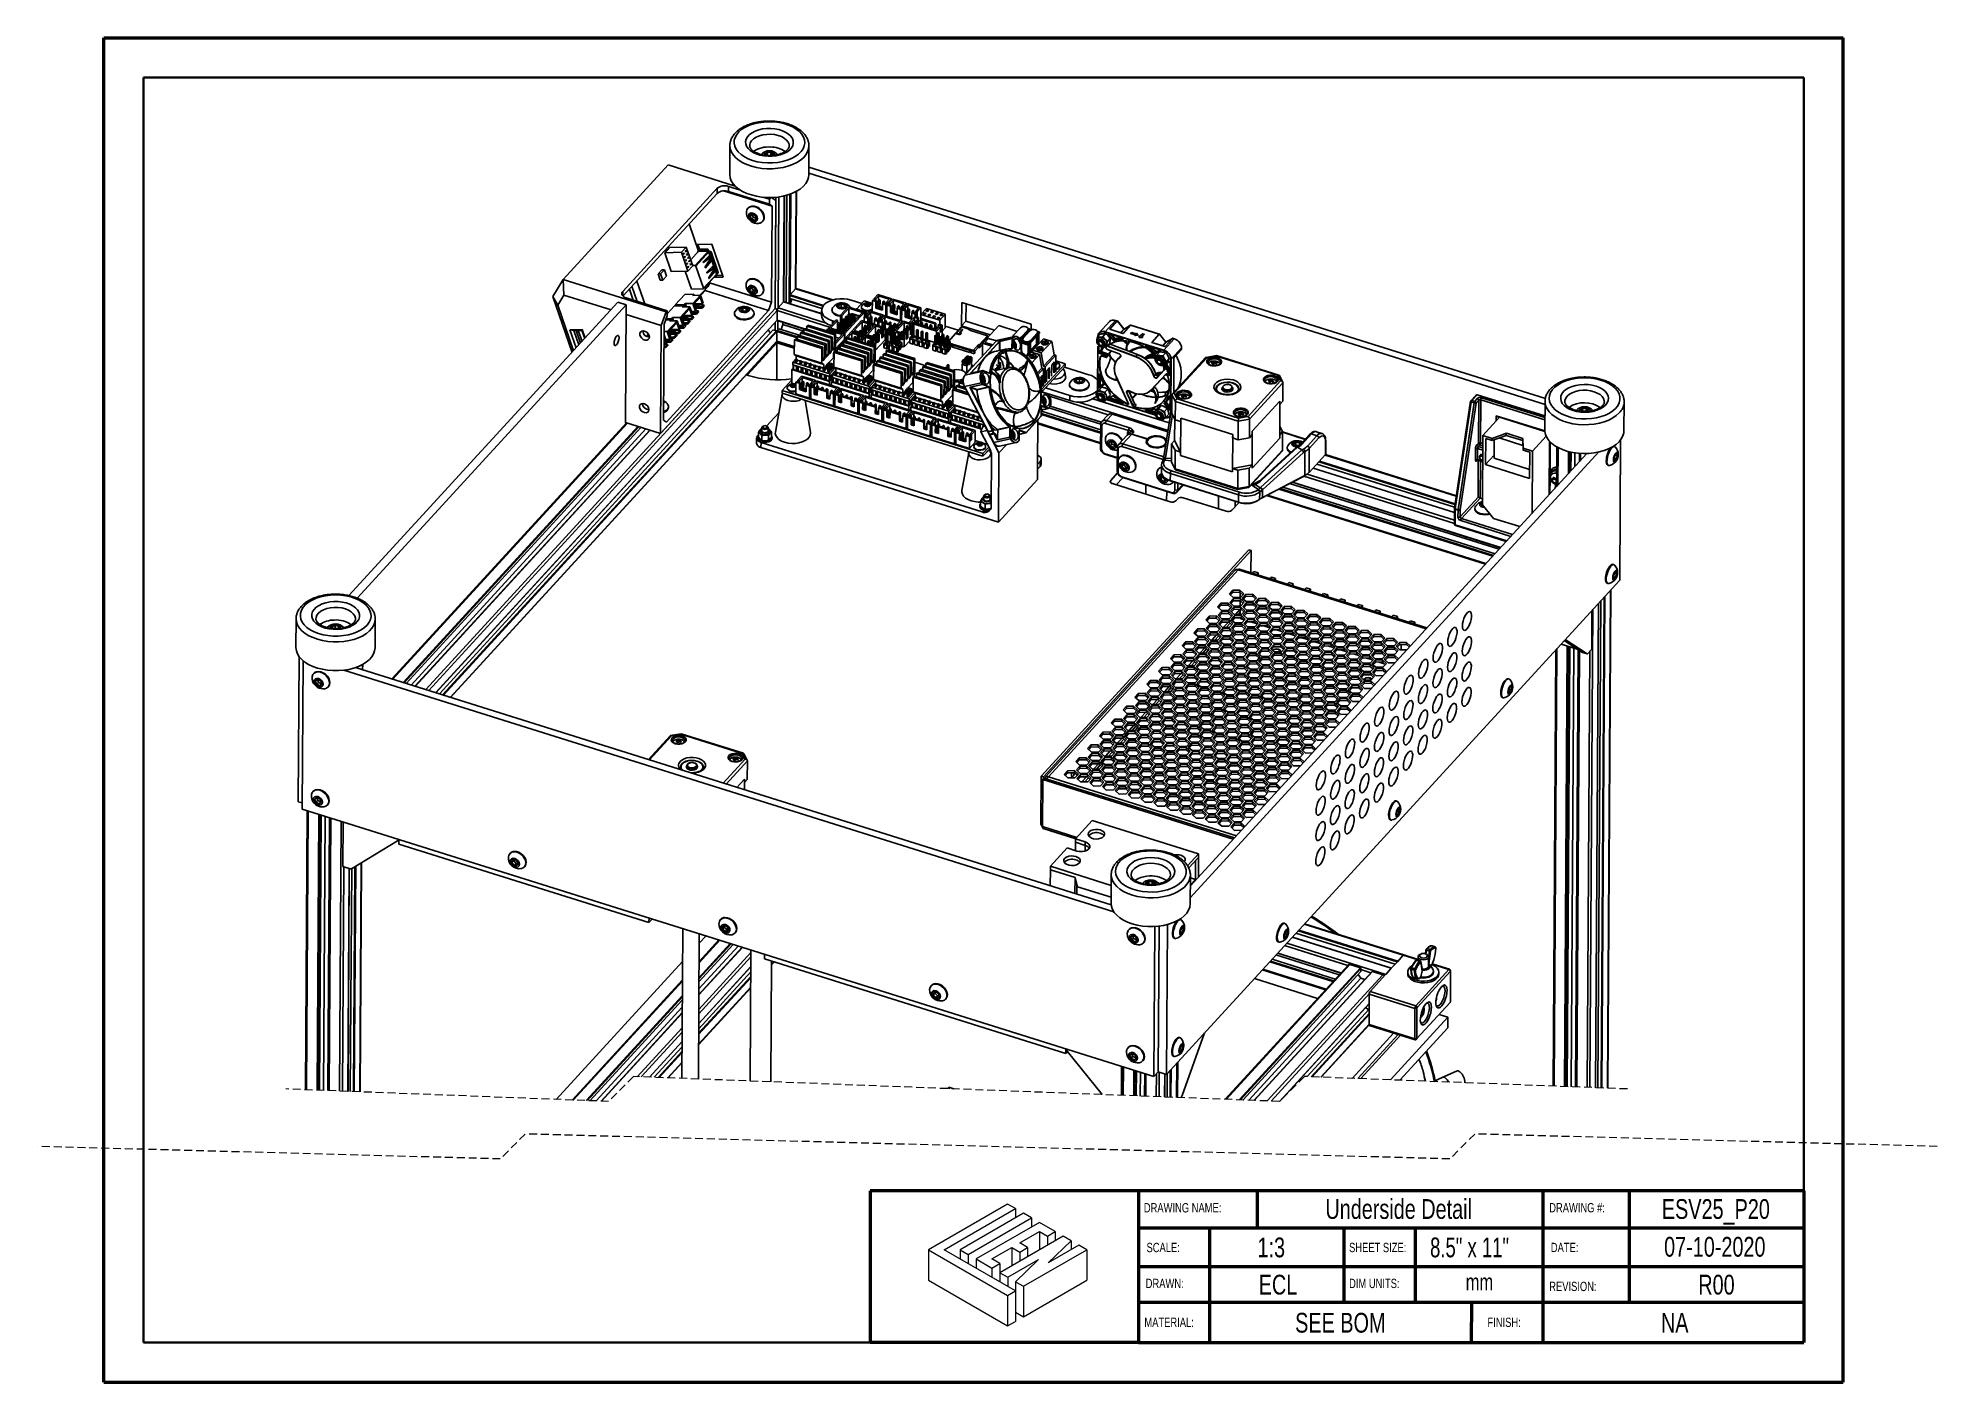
# Model space of a CAD drawing. Header units: millimetres. Extents: x -11 to 294, y 0 to 216.
import ezdxf

# ---------------------------------------------------------------- set-up
doc = ezdxf.new("R2010")
doc.units = ezdxf.units.MM
doc.linetypes.add('HIDDEN', pattern=[1.905, 1.27, -0.635])
for name, color, linetype in [('PAGE_BORDER', 7, 'Continuous'), ('TITLE_BLOCK_BORDER', 7, 'Continuous'), ('TITLE_BLOCK_TEXT', 8, 'Continuous')]:
    doc.layers.add(name, color=color, linetype=linetype)
doc.styles.add('SLDTEXTSTYLE0', font='TXT', dxfattribs={"width": 0.75})
doc.styles.add('SLDTEXTSTYLE1', font='TXT', dxfattribs={"width": 0.7})

msp = doc.modelspace()

# ---------------------------------------------------------------- texts
at = {"layer": 'TITLE_BLOCK_BORDER', "attachment_point": 2, "style": 'SLDTEXTSTYLE0'}
for s, insert, char_height in [('Underside Detail', (207.98, 29.38), 3.175), ('ESV25_P20', (258.93, 29.38), 3.175), ('07-10-2020', (258.76, 23.31), 3.175), ('ECL', (188.59, 17.23), 3.175), ('mm', (220.95, 17.39), 2.646), ('R00', (259.03, 17.23), 3.175), ('SEE BOM', (198.6, 11.11), 3.175), ('NA', (252.32, 11.11), 3.175)]:
    msp.add_mtext(s, dxfattribs=dict(at, insert=insert, char_height=char_height))
at = {"layer": 'TITLE_BLOCK_TEXT', "attachment_point": 1}
for s, insert, char_height, style in [('DRAWING NAME:', (167.04, 28.74), 1.5, 'SLDTEXTSTYLE0'), ('DRAWING #:', (232.16, 28.75), 1.5, 'SLDTEXTSTYLE0'), ('SCALE:', (167.47, 22.36), 1.5, 'SLDTEXTSTYLE0'), ('1:3', (185.3, 23.21), 3.175, 'SLDTEXTSTYLE0'), ('SHEET SIZE:', (200.01, 22.36), 1.5, 'SLDTEXTSTYLE0'), ('8.5" x 11"', (213.02, 23.21), 3.175, 'SLDTEXTSTYLE1'), ('DATE:', (232.42, 22.36), 1.5, 'SLDTEXTSTYLE0'), ('DRAWN:', (167.34, 16.59), 1.5, 'SLDTEXTSTYLE0'), ('DIM UNITS:', (200.01, 16.59), 1.5, 'SLDTEXTSTYLE0'), ('REVISION:', (232.16, 16.11), 1.5, 'SLDTEXTSTYLE0'), ('MATERIAL:', (167.13, 10.34), 1.5, 'SLDTEXTSTYLE0'), ('FINISH:', (222.24, 10.34), 1.5, 'SLDTEXTSTYLE0')]:
    msp.add_mtext(s, dxfattribs=dict(at, insert=insert, char_height=char_height, style=style))

# ---------------------------------------------------------------- blocks, each defined once
blk = doc.blocks.new('Lien3D Logo')
at = {"color": 7, "linetype": 'Continuous', "lineweight": 18}
for p, q in [((10.61, 16.33), (0, 10.21)), ((2.13, 10.21), (11.67, 15.71)), ((11.67, 15.71), (10.61, 16.33)), ((11.67, 15.71), (11.67, 14.49)), ((12.73, 15.1), (4.26, 10.21)), ((5.32, 9.59), (13.8, 14.49)), ((14.86, 13.87), (6.38, 8.98)), ((13.8, 14.49), (12.73, 15.1)), ((13.8, 14.49), (13.8, 13.26)), ((16.99, 12.64), (14.86, 13.87)), ((0, 10.21), (0, 6.12)), ((0, 10.21), (10.61, 4.08)), ((11.67, 4.7), (2.13, 10.21)), ((4.26, 10.21), (4.26, 8.98)), ((4.26, 10.21), (5.32, 9.59)), ((8.51, 8.98), (11.15, 10.5)), ((18.05, 12.03), (9.57, 7.13)), ((11.15, 10.5), (12.22, 9.89)), ((11.15, 10.5), (11.15, 8.05)), ((12.22, 11.12), (14.86, 12.64)), ((13.28, 10.5), (12.22, 11.12)), ((12.22, 9.89), (13.28, 10.5)), ((12.73, 5.31), (21.21, 10.21)), ((13.28, 10.5), (13.28, 9.28)), ((14.86, 12.64), (15.93, 12.03)), ((14.86, 12.64), (14.86, 10.19)), ((15.93, 12.03), (16.99, 12.64)), ((15.93, 12.03), (15.93, 10.8)), ((16.04, 8.45), (19.12, 11.42)), ((20.15, 10.82), (16.04, 8.45)), ((16.99, 12.64), (16.99, 11.42)), ((19.12, 11.42), (18.05, 12.03)), ((19.12, 11.42), (19.12, 10.22)), ((21.21, 10.21), (20.15, 10.82)), ((21.21, 10.21), (21.21, 6.12)), ((5.32, 9.59), (5.32, 8.36)), ((6.38, 8.98), (8.51, 7.75)), ((6.38, 8.98), (6.38, 7.75)), ((9.57, 8.36), (8.51, 8.98)), ((8.51, 7.75), (9.57, 8.36)), ((8.51, 7.75), (8.51, 6.52)), ((9.57, 8.36), (9.57, 7.13)), ((10.64, 6.52), (14.75, 8.89)), ((14.75, 8.89), (11.67, 5.93)), ((12.22, 9.89), (12.22, 8.66)), ((0, 6.12), (10.61, 0)), ((9.57, 7.13), (10.64, 6.52)), ((9.57, 7.13), (9.57, 5.91)), ((10.64, 6.52), (10.64, 5.29)), ((11.67, 5.93), (12.73, 5.31)), ((11.67, 5.93), (11.67, 4.7)), ((12.73, 1.23), (21.21, 6.12)), ((12.73, 5.31), (12.73, 1.23)), ((10.61, 4.08), (11.67, 4.7)), ((10.61, 4.08), (10.61, 0)), ((11.67, 4.7), (11.67, 0.61)), ((10.61, 0), (11.67, 0.61)), ((11.67, 1.84), (12.73, 1.23))]:
    blk.add_line(p, q, dxfattribs=at)

# ---------------------------------------------------------------- linework, layer by layer
at = {"color": 7, "linetype": 'Continuous', "lineweight": 50}
for p, q in [((0, 0), (0, 215.9)), ((0, 215.9), (279.4, 215.9)), ((279.4, 0), (279.4, 215.9)), ((0, 0), (279.4, 0))]:
    msp.add_line(p, q, dxfattribs=at)
at = {"color": 7, "linetype": 'Continuous', "lineweight": 25}
for p, q in [((100.55, 198.62), (100.52, 194)), ((113.22, 193.93), (113.24, 198.55)), ((73.75, 177.11), (90.61, 195.5)), ((101.39, 192.11), (90.61, 195.5)), ((106.53, 197.04), (106.53, 197.56)), ((107.1, 197.08), (106.53, 197.04)), ((106.53, 197.04), (106.53, 197.03)), ((107.1, 197.08), (107.1, 197.6)), ((107.17, 197.03), (107.1, 197.08)), ((101.03, 192.53), (101.03, 192.23)), ((113.22, 195.16), (231.55, 158)), ((113.22, 194.17), (231.49, 157.03)), ((83.33, 175.2), (98.5, 191.75)), ((83.37, 174.43), (98.5, 190.93)), ((98.5, 190.93), (98.5, 191.75)), ((107.34, 188.88), (99.52, 191.34)), ((100.31, 192.06), (100.3, 191.25)), ((100.3, 191.25), (106.88, 189.18)), ((100.31, 192.06), (102.24, 191.45)), ((105.85, 190.32), (106.88, 189.99)), ((107.13, 190.27), (106.88, 189.99)), ((106.88, 189.99), (106.88, 189.18)), ((106.88, 189.18), (107.34, 188.88)), ((107.94, 189.8), (107.21, 190.27)), ((107.83, 172.46), (107.94, 189.8)), ((109.19, 173.52), (109.29, 190.54)), ((109.57, 173.41), (109.67, 190.64)), ((111.14, 175.65), (111.24, 191.26)), ((103.51, 188.62), (103.45, 188.54)), ((104.04, 187.54), (103.74, 187.21)), ((104.31, 187.06), (104.01, 186.73)), ((104.04, 187.54), (104.31, 187.06)), ((104.31, 187.06), (104.76, 186.94)), ((105.78, 186.4), (105.85, 186.48)), ((107.34, 188.88), (107.25, 173.44)), ((93.99, 186.02), (95.51, 181.64)), ((90.85, 182.26), (90.07, 181.41)), ((90.07, 181.41), (92.75, 181.47)), ((90.07, 181.41), (91.11, 178.4)), ((93.54, 182.32), (90.85, 182.26)), ((93.54, 182.32), (92.75, 181.47)), ((92.75, 181.47), (93.79, 178.46)), ((93.13, 181.38), (93.03, 181.28)), ((93.09, 181.11), (93.03, 181.28)), ((93.19, 181.21), (93.06, 181.21)), ((93.09, 181.11), (93.19, 181.21)), ((93.19, 181.21), (93.13, 181.38)), ((93.31, 180.85), (93.22, 180.75)), ((93.28, 180.58), (93.22, 180.75)), ((93.37, 180.68), (93.24, 180.68)), ((93.28, 180.58), (93.37, 180.68)), ((93.37, 180.68), (93.31, 180.85)), ((93.49, 180.32), (93.4, 180.22)), ((93.46, 180.05), (93.4, 180.22)), ((93.5, 181.79), (93.41, 181.69)), ((93.47, 181.52), (93.41, 181.69)), ((93.55, 180.15), (93.42, 180.15)), ((93.56, 181.62), (93.43, 181.62)), ((93.46, 180.05), (93.55, 180.15)), ((93.47, 181.52), (93.56, 181.62)), ((93.55, 180.15), (93.49, 180.32)), ((93.56, 181.62), (93.5, 181.79)), ((94.58, 179.31), (93.54, 182.32)), ((93.69, 181.26), (93.59, 181.16)), ((93.65, 180.99), (93.59, 181.16)), ((93.75, 181.09), (93.62, 181.09)), ((93.65, 180.99), (93.75, 181.09)), ((93.75, 181.09), (93.69, 181.26)), ((93.87, 180.73), (93.78, 180.63)), ((93.84, 180.46), (93.78, 180.63)), ((93.93, 180.56), (93.8, 180.56)), ((93.84, 180.46), (93.93, 180.56)), ((93.93, 180.56), (93.87, 180.73)), ((94.05, 180.2), (93.96, 180.1)), ((94.02, 179.93), (93.96, 180.1)), ((94.11, 180.03), (93.98, 180.03)), ((94.02, 179.93), (94.11, 180.03)), ((94.11, 180.03), (94.05, 180.2)), ((95.56, 181.7), (94.25, 180.26)), ((94.94, 179.36), (97.14, 181.75)), ((97.25, 181.66), (95.06, 179.27)), ((97.66, 182.79), (95.13, 182.73)), ((95.33, 181.44), (95.33, 181.44)), ((95.39, 181.56), (95.34, 181.51)), ((95.43, 181.58), (95.38, 181.53)), ((95.38, 181.53), (95.41, 181.53)), ((95.68, 181.95), (95.41, 182.74)), ((95.43, 181.58), (95.46, 181.58)), ((95.55, 181.81), (95.57, 181.75)), ((97, 181.64), (95.55, 181.61)), ((95.61, 181.93), (95.56, 181.88)), ((95.57, 181.75), (97.02, 181.78)), ((95.65, 181.95), (95.61, 181.89)), ((96.89, 181.92), (95.61, 181.89)), ((96.93, 181.97), (95.65, 181.95)), ((96.28, 179.99), (97.22, 180.93)), ((96.28, 179.86), (97.09, 180.47)), ((97.17, 180.47), (96.32, 179.83)), ((96.57, 179.13), (97.27, 180.19)), ((96.57, 179.02), (97.44, 180.06)), ((97.52, 180.07), (96.62, 178.99)), ((96.93, 181.97), (96.89, 181.92)), ((97.05, 181.89), (97, 181.84)), ((97, 181.84), (97.02, 181.78)), ((97.1, 181.75), (97, 181.64)), ((97.05, 181.89), (97.1, 181.75)), ((97.09, 180.47), (97.17, 180.47)), ((97.1, 181.75), (97.14, 181.75)), ((97.18, 180.48), (97.1, 180.48)), ((97.4, 180.01), (97.12, 180.82)), ((97.17, 181.52), (97.26, 181.62)), ((98.38, 178.03), (97.17, 181.52)), ((97.45, 180.15), (97.19, 180.9)), ((97.28, 180.27), (97.22, 180.45)), ((97.25, 181.66), (97.26, 181.62)), ((97.26, 181.62), (97.4, 181.62)), ((97.27, 180.9), (97.53, 180.16)), ((97.3, 181.57), (97.36, 181.57)), ((97.3, 181.57), (98.51, 178.08)), ((97.36, 181.57), (97.4, 181.62)), ((97.44, 180.06), (97.52, 180.07)), ((97.45, 180.15), (97.53, 180.16)), ((97.52, 181.54), (97.47, 181.49)), ((97.47, 181.49), (98.62, 178.17)), ((98.67, 178.22), (97.52, 181.54)), ((99.49, 177.49), (97.66, 182.79)), ((72.08, 174.37), (73.75, 177.11)), ((73.89, 174.6), (73.75, 177.11)), ((73.75, 177.11), (90.3, 171.91)), ((89.61, 178.66), (89.01, 178)), ((89.01, 178), (89.36, 176.97)), ((89.01, 178), (89.42, 178)), ((89.36, 176.97), (89.78, 176.98)), ((90.03, 178.67), (89.42, 178)), ((89.42, 178), (89.78, 176.98)), ((90.03, 178.67), (89.61, 178.66)), ((89.78, 176.98), (90.38, 177.64)), ((90.38, 177.64), (90.03, 178.67)), ((91.11, 178.4), (93.79, 178.46)), ((93.35, 178.45), (94.35, 175.57)), ((93.68, 179.79), (93.58, 179.69)), ((93.64, 179.52), (93.58, 179.69)), ((93.74, 179.62), (93.61, 179.62)), ((93.64, 179.52), (93.74, 179.62)), ((93.74, 179.62), (93.68, 179.79)), ((93.86, 179.26), (93.77, 179.16)), ((93.83, 178.99), (93.77, 179.16)), ((93.79, 178.46), (94.58, 179.31)), ((93.92, 179.09), (93.79, 179.09)), ((93.83, 178.99), (93.92, 179.09)), ((93.92, 179.09), (93.86, 179.26)), ((94.24, 179.67), (94.14, 179.57)), ((94.2, 179.4), (94.14, 179.57)), ((94.3, 179.5), (94.17, 179.5)), ((94.2, 179.4), (94.3, 179.5)), ((94.3, 179.5), (94.24, 179.67)), ((94.56, 179.35), (94.94, 179.36)), ((95.06, 179.27), (96.3, 175.69)), ((96.28, 179.86), (96.27, 179.9)), ((96.29, 175.62), (98.48, 178.02)), ((96.57, 179.01), (96.56, 179.05)), ((96.86, 178.17), (96.85, 178.21)), ((96.86, 178.3), (97.81, 179.24)), ((96.86, 178.17), (97.67, 178.78)), ((97.76, 178.79), (96.91, 178.15)), ((97.16, 177.32), (97.14, 177.36)), ((97.15, 177.44), (97.86, 178.5)), ((97.15, 177.33), (98.03, 178.38)), ((98.11, 178.38), (97.21, 177.3)), ((97.67, 178.78), (97.76, 178.79)), ((97.77, 178.79), (97.69, 178.79)), ((97.98, 178.32), (97.7, 179.13)), ((98.04, 178.47), (97.78, 179.21)), ((97.86, 178.58), (97.8, 178.76)), ((97.86, 179.22), (98.12, 178.47)), ((97.97, 177.46), (99.49, 177.49)), ((98.03, 178.38), (98.11, 178.38)), ((98.04, 178.47), (98.12, 178.47)), ((98.2, 177.71), (98.34, 177.71)), ((98.4, 177.8), (98.38, 177.86)), ((98.39, 177.73), (98.43, 177.78)), ((98.4, 177.8), (98.44, 177.85)), ((98.41, 177.94), (98.44, 177.85)), ((99.39, 177.79), (98.42, 177.77)), ((98.56, 178.08), (98.51, 178.08)), ((98.61, 178.1), (98.66, 178.15)), ((98.62, 178.17), (98.67, 178.22)), ((103.44, 176.96), (103.38, 176.89)), ((72.89, 172.96), (72.08, 174.37)), ((75.18, 165.4), (72.08, 174.37)), ((73.89, 174.6), (72.89, 172.96)), ((81.45, 172.23), (73.89, 174.6)), ((90.46, 172.08), (83.88, 174.15)), ((84.41, 175.57), (85.03, 173.79)), ((85.65, 173.59), (84.81, 176.01)), ((86.86, 173.21), (85.6, 176.86)), ((91.77, 173.02), (93.32, 174.71)), ((93.32, 174.71), (94.76, 174.74)), ((96.24, 175.61), (94.35, 175.57)), ((94.59, 174.55), (94.76, 174.74)), ((94.59, 174.55), (95.81, 174.58)), ((95.81, 174.58), (94.6, 173.26)), ((94.83, 174.56), (94.76, 174.74)), ((94.78, 173.18), (95.77, 174.26)), ((97.03, 176), (95.73, 174.57)), ((95.77, 174.26), (96.13, 173.2)), ((96.24, 173.32), (95.81, 174.58)), ((96.04, 174.77), (95.88, 174.74)), ((96, 174.87), (96.04, 174.77)), ((96.55, 175.32), (96.04, 174.77)), ((96.43, 175.79), (96.56, 175.76)), ((96.55, 175.32), (96.57, 175.49)), ((106.77, 172.11), (96.55, 175.32)), ((96.56, 175.76), (96.63, 175.76)), ((97.27, 176.57), (107.25, 173.44)), ((103.98, 175.82), (103.68, 175.49)), ((104.01, 175.89), (103.98, 175.82)), ((103.98, 175.82), (104.32, 175.36)), ((104.32, 175.36), (104.02, 175.03)), ((104.32, 175.36), (104.67, 175.32)), ((105.71, 174.75), (105.78, 174.82)), ((110.16, 174.51), (110.16, 174.05)), ((110.16, 174.05), (115.32, 172.43)), ((111.1, 175.61), (110.21, 174.64)), ((110.5, 173.94), (110.23, 173.2)), ((117.07, 173.82), (111.2, 175.66)), ((124.33, 174.71), (123.74, 174.07)), ((123.74, 174.07), (123.98, 173.99)), ((123.74, 174.07), (123.74, 173.79)), ((123.98, 173.99), (124.44, 174.5)), ((123.98, 173.99), (123.98, 173.72)), ((126.51, 174.02), (124.33, 174.71)), ((124.44, 174.5), (126.15, 173.96)), ((124.44, 174.5), (124.44, 173.82)), ((126.15, 173.96), (125.69, 173.46)), ((125.92, 173.38), (126.51, 174.02)), ((126.68, 173.97), (126.1, 173.33)), ((126.51, 173.77), (126.51, 174.02)), ((128.86, 173.28), (126.68, 173.97)), ((82.56, 173.45), (39.35, 126.32)), ((83.88, 173.03), (40.68, 125.91)), ((72.89, 172.96), (75.41, 165.65)), ((83.88, 173.03), (82.56, 173.45)), ((83.76, 154.06), (83.88, 173.03)), ((89.51, 169.7), (83.87, 171.47)), ((89.4, 152.36), (107.83, 172.46)), ((90.3, 171.91), (89.51, 169.7)), ((89.98, 169.94), (90.45, 171.27)), ((90.46, 172.08), (90.3, 171.91)), ((106.77, 172.11), (90.35, 154.2)), ((90.45, 171.58), (91.63, 172.86)), ((90.45, 171.27), (90.46, 172.08)), ((91.32, 170.98), (91.14, 170.79)), ((92.54, 171.01), (91.32, 170.98)), ((91.5, 170.47), (91.32, 170.98)), ((91.63, 172.86), (93.07, 172.89)), ((93.21, 173.05), (91.77, 173.02)), ((91.82, 172.87), (91.77, 173.02)), ((94.12, 172.73), (92.54, 171.01)), ((92.54, 171.01), (92.97, 169.75)), ((92.71, 170.93), (94.08, 172.41)), ((93.08, 169.87), (92.71, 170.93)), ((93.75, 170.98), (92.74, 170.96)), ((92.88, 171.1), (93.7, 171.12)), ((92.9, 172.71), (93.07, 172.89)), ((92.9, 172.71), (94.12, 172.73)), ((93.05, 170.96), (92.95, 170.85)), ((92.95, 170.85), (94.34, 170.88)), ((92.97, 170.8), (92.95, 170.85)), ((92.96, 171.19), (93.78, 171.21)), ((93.13, 172.71), (93.07, 172.89)), ((94.44, 171.35), (93.08, 171.32)), ((93.38, 173.24), (93.21, 173.05)), ((93.21, 173.05), (93.33, 172.71)), ((93.25, 171.2), (93.21, 171.33)), ((93.42, 171.2), (93.37, 171.33)), ((94.6, 173.26), (93.38, 173.24)), ((93.56, 172.72), (93.38, 173.24)), ((93.66, 171.2), (93.61, 171.34)), ((93.81, 171.33), (93.61, 171.33)), ((93.78, 171.21), (93.7, 171.12)), ((93.7, 171.12), (93.75, 170.98)), ((93.75, 170.98), (93.83, 171.06)), ((93.83, 171.06), (93.78, 171.21)), ((94.64, 171.21), (93.78, 171.2)), ((93.8, 171.34), (93.81, 171.33)), ((93.81, 171.33), (93.81, 171.34)), ((94.08, 172.41), (94.44, 171.35)), ((94.55, 171.47), (94.12, 172.73)), ((94.64, 171.21), (94.34, 170.88)), ((94.34, 170.88), (94.41, 170.68)), ((95.04, 172), (94.38, 171.99)), ((94.41, 170.68), (94.71, 171.01)), ((94.44, 171.35), (94.55, 171.47)), ((94.46, 171.73), (95.13, 171.74)), ((94.53, 171.53), (95.2, 171.54)), ((94.6, 173.26), (95.04, 172)), ((94.71, 171.01), (94.64, 171.21)), ((95.15, 172.12), (94.78, 173.18)), ((96.13, 173.2), (94.79, 173.17)), ((94.83, 173.05), (95.47, 173.06)), ((94.86, 172.96), (95.4, 172.97)), ((94.94, 173.05), (94.9, 173.17)), ((95.45, 172.83), (94.91, 172.82)), ((94.95, 172.69), (96.01, 172.71)), ((94.96, 172.65), (95.11, 172.66)), ((94.99, 172.57), (95.03, 172.57)), ((95.11, 172.66), (95.03, 172.57)), ((95.03, 172.57), (95.08, 172.43)), ((95.08, 172.43), (95.04, 172.43)), ((95.04, 172), (95.15, 172.12)), ((95.11, 173.05), (95.07, 173.17)), ((95.08, 172.43), (95.16, 172.51)), ((95.16, 172.51), (95.11, 172.66)), ((95.45, 172.09), (95.12, 172.09)), ((95.13, 172.49), (96.08, 172.51)), ((95.45, 172.09), (95.13, 171.74)), ((95.13, 171.74), (95.2, 171.54)), ((95.2, 171.54), (95.52, 171.89)), ((95.34, 173.06), (95.3, 173.18)), ((95.47, 173.06), (95.4, 172.97)), ((95.4, 172.97), (95.45, 172.83)), ((95.45, 172.83), (95.52, 172.92)), ((95.52, 171.89), (95.45, 172.09)), ((95.52, 172.92), (95.47, 173.06)), ((96.33, 173.06), (95.48, 173.04)), ((96.33, 173.06), (96.01, 172.71)), ((96.01, 172.71), (96.08, 172.51)), ((96.08, 172.51), (96.4, 172.86)), ((96.13, 173.2), (96.24, 173.32)), ((96.4, 172.86), (96.33, 173.06)), ((101.26, 171.67), (101.26, 171.55)), ((102.6, 172.07), (102.52, 172.01)), ((102.6, 172.07), (102.61, 172.6)), ((103.18, 172.04), (102.6, 172.07)), ((103.18, 172.04), (103.18, 172.56)), ((103.19, 172.02), (103.18, 172.04)), ((104.42, 171.53), (104.42, 171.65)), ((107.25, 173.44), (106.77, 172.11)), ((108.13, 172.1), (108.12, 170.55)), ((108.13, 172.1), (108.12, 170.55)), ((109.18, 173.51), (108.28, 172.54)), ((115.27, 171.62), (109.21, 173.53)), ((115.28, 172.14), (115.27, 171.32)), ((116.94, 172.24), (116.94, 172.13)), ((118.09, 172.65), (118.15, 172.62)), ((118.43, 172.67), (118.23, 172.58)), ((118.31, 171.36), (118.3, 169.44)), ((119.54, 172.71), (118.31, 171.36)), ((118.31, 171.36), (118.55, 171.29)), ((118.43, 172.67), (118.43, 173.19)), ((118.85, 172.58), (118.43, 172.67)), ((118.54, 170.33), (118.55, 171.29)), ((118.55, 171.29), (119.65, 172.5)), ((121.83, 171.81), (118.91, 168.63)), ((118.97, 172.66), (118.97, 173.07)), ((119.02, 168.42), (122.19, 171.88)), ((119.12, 170.03), (119.13, 171.08)), ((119.25, 171.22), (119.13, 171.08)), ((119.13, 171.08), (119.36, 171.01)), ((119.49, 171.15), (119.25, 171.22)), ((119.49, 171.15), (119.36, 171.01)), ((119.36, 171.01), (119.36, 170.07)), ((119.48, 170.42), (119.49, 171.15)), ((119.65, 171.65), (119.52, 171.52)), ((119.52, 171.52), (119.76, 171.44)), ((119.52, 170.46), (119.52, 171.52)), ((122.19, 171.88), (119.54, 172.71)), ((119.65, 172.5), (121.83, 171.81)), ((119.65, 171.65), (119.65, 172.5)), ((119.88, 171.58), (119.65, 171.65)), ((119.76, 171.44), (119.75, 170.5)), ((119.88, 171.58), (119.76, 171.44)), ((120, 170.99), (119.87, 170.85)), ((119.87, 170.85), (120.11, 170.77)), ((119.87, 170.85), (119.87, 169.67)), ((119.88, 170.86), (119.88, 171.58)), ((120.23, 170.91), (120, 170.99)), ((121.73, 173.25), (120.05, 173.78)), ((120.07, 170.96), (120.08, 171.63)), ((120.08, 171.63), (121.31, 171.25)), ((120.23, 170.91), (120.11, 170.77)), ((120.2, 170.92), (120.2, 171.59)), ((120.2, 171.11), (120.27, 171.09)), ((120.2, 171.04), (120.27, 171.02)), ((120.23, 170.07), (120.23, 170.91)), ((120.27, 171.28), (120.26, 170.1)), ((120.4, 171.42), (120.27, 171.28)), ((120.27, 171.28), (120.51, 171.21)), ((120.63, 171.35), (120.4, 171.42)), ((120.51, 171.21), (120.5, 170.36)), ((120.63, 171.35), (120.51, 171.21)), ((120.63, 170.5), (120.63, 171.35)), ((120.63, 170.97), (120.96, 170.87)), ((120.63, 170.91), (120.92, 170.82)), ((120.75, 172.37), (120.72, 172.34)), ((122.52, 171.81), (120.75, 172.37)), ((122.12, 173.68), (120.88, 172.33)), ((121.68, 172.69), (121.68, 172.63)), ((123.43, 173.27), (122.12, 173.68)), ((122.26, 171.19), (122.14, 171.06)), ((122.14, 171.06), (122.14, 170.38)), ((122.14, 171.06), (122.7, 170.89)), ((122.19, 171.88), (122.19, 171.12)), ((122.19, 171.45), (122.52, 171.81)), ((122.19, 171.38), (122.52, 171.75)), ((122.82, 171.02), (122.26, 171.19)), ((122.43, 172.94), (122.38, 172.9)), ((122.4, 171.15), (122.45, 171.2)), ((122.43, 172.94), (122.43, 173.26)), ((122.81, 172.95), (122.43, 172.94)), ((123.04, 172.05), (122.45, 171.41)), ((122.45, 171.41), (122.69, 171.33)), ((122.45, 171.41), (122.45, 171.13)), ((122.51, 171.47), (122.52, 171.74)), ((122.61, 171.68), (122.51, 171.57)), ((122.52, 171.75), (122.52, 171.81)), ((122.52, 171.71), (122.61, 171.68)), ((122.61, 171.68), (122.61, 171.58)), ((122.69, 171.33), (123.15, 171.84)), ((122.69, 171.33), (122.69, 171.06)), ((122.7, 170.89), (122.82, 171.02)), ((122.7, 170.89), (122.7, 170.21)), ((122.81, 172.95), (122.81, 173.26)), ((122.88, 172.89), (122.81, 172.95)), ((122.81, 170.15), (122.82, 171.02)), ((125.22, 171.36), (123.04, 172.05)), ((123.08, 171.09), (123.18, 171.2)), ((123.08, 171.09), (123.17, 171.16)), ((123.27, 171.03), (123.08, 171.09)), ((123.08, 169.95), (123.08, 171.09)), ((123.15, 171.84), (124.86, 171.3)), ((123.15, 171.84), (123.15, 171.16)), ((123.17, 171.16), (123.21, 171.2)), ((123.25, 171.14), (123.17, 171.16)), ((123.18, 171.2), (123.21, 171.2)), ((123.21, 171.2), (123.28, 171.18)), ((123.28, 171.18), (123.25, 171.14)), ((123.25, 171.14), (123.27, 171.03)), ((123.37, 171.14), (123.27, 171.03)), ((123.27, 171.03), (123.27, 170.03)), ((123.28, 171.18), (123.37, 171.14)), ((123.37, 171.14), (123.37, 170)), ((123.43, 173.73), (123.42, 171.93)), ((123.55, 173.85), (123.43, 173.73)), ((123.43, 173.73), (123.99, 173.55)), ((124.11, 173.68), (123.55, 173.85)), ((123.82, 170.86), (123.92, 170.97)), ((123.91, 170.93), (123.82, 170.86)), ((124.01, 170.8), (123.82, 170.86)), ((123.82, 170.86), (123.82, 170.62)), ((123.91, 170.93), (123.95, 170.97)), ((123.98, 170.91), (123.91, 170.93)), ((123.92, 170.97), (123.95, 170.97)), ((123.95, 170.97), (124.02, 170.95)), ((123.99, 173.55), (123.98, 172.52)), ((123.98, 172.52), (124.11, 172.66)), ((123.98, 172.52), (125.04, 172.19)), ((124.02, 170.95), (123.98, 170.91)), ((123.98, 170.91), (124.01, 170.8)), ((123.99, 173.55), (124.11, 173.68)), ((124.11, 170.91), (124.01, 170.8)), ((124.11, 170.91), (124.02, 170.95)), ((124.1, 172.81), (124.11, 173.68)), ((124.1, 172.81), (124.11, 172.82)), ((124.1, 172.82), (124.11, 172.82)), ((124.11, 172.82), (124.11, 172.66)), ((124.11, 172.66), (125.04, 172.36)), ((124.11, 170.61), (124.11, 170.91)), ((124.24, 172.61), (124.37, 172.75)), ((124.37, 173.75), (124.47, 173.86)), ((124.37, 173.75), (124.46, 173.82)), ((124.56, 173.69), (124.37, 173.75)), ((124.37, 172.58), (124.37, 173.75)), ((124.86, 171.3), (124.4, 170.8)), ((124.46, 173.82), (124.5, 173.86)), ((124.54, 173.8), (124.46, 173.82)), ((124.47, 173.86), (124.5, 173.86)), ((124.5, 173.86), (124.57, 173.84)), ((124.57, 173.84), (124.54, 173.8)), ((124.54, 173.8), (124.56, 173.69)), ((124.66, 173.8), (124.56, 173.69)), ((124.56, 173.69), (124.56, 172.52)), ((124.57, 173.84), (124.66, 173.8)), ((124.63, 170.72), (125.22, 171.36)), ((124.66, 173.8), (124.65, 172.49)), ((124.66, 172.75), (125.05, 172.62)), ((125.35, 171.33), (124.76, 170.69)), ((125, 170.62), (125.46, 171.12)), ((125.04, 172.19), (125.05, 173.22)), ((125.17, 173.35), (125.05, 173.22)), ((125.05, 173.22), (125.61, 173.04)), ((125.11, 173.52), (125.21, 173.63)), ((125.2, 173.59), (125.11, 173.52)), ((125.3, 173.46), (125.11, 173.52)), ((125.11, 173.52), (125.11, 173.28)), ((125.73, 173.17), (125.17, 173.35)), ((125.2, 173.59), (125.24, 173.63)), ((125.27, 173.57), (125.2, 173.59)), ((125.21, 173.63), (125.24, 173.63)), ((125.22, 171.19), (125.22, 171.36)), ((125.22, 171.26), (125.27, 171.25)), ((125.24, 173.63), (125.31, 173.61)), ((125.31, 173.61), (125.27, 173.57)), ((125.27, 173.57), (125.3, 173.46)), ((125.4, 173.57), (125.3, 173.46)), ((125.3, 173.46), (125.3, 173.3)), ((125.4, 173.57), (125.31, 173.61)), ((128.26, 170.42), (125.35, 171.33)), ((125.4, 173.27), (125.4, 173.57)), ((125.46, 171.12), (127.9, 170.36)), ((125.46, 171.12), (125.46, 170.45)), ((125.6, 171.26), (125.61, 173.04)), ((125.61, 173.04), (125.73, 173.17)), ((125.68, 173.18), (125.69, 173.46)), ((125.68, 171.23), (125.77, 171.34)), ((125.69, 173.46), (125.92, 173.38)), ((125.73, 173.17), (125.72, 172.3)), ((125.72, 172.58), (125.78, 172.56)), ((125.78, 172.37), (125.72, 172.3)), ((125.78, 172.99), (125.77, 171.2)), ((125.9, 173.11), (125.78, 172.99)), ((125.78, 172.99), (126.34, 172.81)), ((126.46, 172.94), (125.9, 173.11)), ((125.92, 173.11), (125.92, 173.38)), ((126.1, 173.33), (126.33, 173.25)), ((126.1, 173.33), (126.1, 173.05)), ((126.33, 173.25), (126.8, 173.76)), ((126.33, 173.25), (126.33, 172.98)), ((126.34, 172.81), (126.46, 172.94)), ((126.34, 172.81), (126.34, 171.78)), ((126.34, 171.78), (126.46, 171.92)), ((126.34, 171.78), (127.4, 171.45)), ((126.46, 172.07), (126.46, 172.94)), ((126.46, 172.07), (126.46, 172.08)), ((126.46, 172.08), (126.46, 171.92)), ((126.46, 172.08), (126.46, 172.08)), ((126.46, 171.92), (127.4, 171.62)), ((126.6, 171.87), (126.72, 172.01)), ((126.72, 171.84), (126.73, 173.01)), ((126.73, 173.01), (126.83, 173.12)), ((126.73, 173.01), (126.82, 173.08)), ((126.92, 172.95), (126.73, 173.01)), ((126.8, 173.76), (126.79, 173.08)), ((126.8, 173.76), (128.5, 173.22)), ((126.82, 173.08), (126.86, 173.12)), ((126.89, 173.06), (126.82, 173.08)), ((126.83, 173.12), (126.86, 173.12)), ((126.86, 173.12), (126.93, 173.1)), ((126.93, 173.1), (126.89, 173.06)), ((126.89, 173.06), (126.92, 172.95)), ((126.92, 172.95), (126.91, 171.78)), ((127.02, 173.06), (126.92, 172.95)), ((126.93, 173.1), (127.02, 173.06)), ((127.02, 173.06), (127.01, 171.75)), ((127.01, 172.01), (127.4, 171.88)), ((127.52, 172.61), (127.4, 172.48)), ((127.4, 171.45), (127.4, 172.48)), ((127.4, 172.48), (127.96, 172.3)), ((127.46, 172.78), (127.56, 172.89)), ((127.55, 172.85), (127.46, 172.78)), ((127.65, 172.72), (127.46, 172.78)), ((127.46, 172.78), (127.46, 172.54)), ((128.08, 172.43), (127.52, 172.61)), ((127.55, 172.85), (127.59, 172.89)), ((127.63, 172.83), (127.55, 172.85)), ((127.56, 172.89), (127.59, 172.89)), ((127.59, 172.89), (127.66, 172.87)), ((127.66, 172.87), (127.63, 172.83)), ((127.63, 172.83), (127.65, 172.72)), ((127.75, 172.83), (127.65, 172.72)), ((127.65, 172.72), (127.65, 172.56)), ((127.75, 172.83), (127.66, 172.87)), ((127.75, 172.53), (127.75, 172.83)), ((127.95, 170.52), (127.96, 172.3)), ((127.96, 172.3), (128.08, 172.43)), ((128.5, 173.22), (128.04, 172.72)), ((128.04, 172.72), (128.28, 172.64)), ((128.04, 172.44), (128.04, 172.72)), ((128.08, 172.43), (128.07, 171.56)), ((128.13, 171.63), (128.07, 171.56)), ((128.08, 171.84), (128.14, 171.82)), ((128.14, 172.25), (128.13, 170.46)), ((128.26, 172.37), (128.14, 172.25)), ((128.14, 172.25), (128.7, 172.07)), ((128.82, 172.2), (128.26, 172.37)), ((128.27, 172.37), (128.28, 172.64)), ((128.28, 172.64), (128.86, 173.28)), ((129.04, 173.23), (128.45, 172.59)), ((128.45, 172.59), (128.69, 172.51)), ((128.45, 172.59), (128.45, 172.31)), ((128.69, 172.51), (129.15, 173.02)), ((128.69, 172.51), (128.69, 172.24)), ((128.7, 172.07), (128.69, 171.04)), ((128.69, 171.04), (128.82, 171.18)), ((128.69, 171.04), (129.75, 170.71)), ((128.7, 172.07), (128.82, 172.2)), ((128.81, 171.33), (128.82, 172.2)), ((128.81, 171.33), (128.82, 171.34)), ((128.81, 171.34), (128.82, 171.34)), ((128.82, 171.34), (128.82, 171.18)), ((128.82, 171.18), (129.75, 170.88)), ((128.86, 173.03), (128.86, 173.28)), ((128.95, 171.14), (129.08, 171.27)), ((131.22, 172.54), (129.04, 173.23)), ((129.08, 172.27), (129.18, 172.38)), ((129.08, 172.27), (129.17, 172.34)), ((129.27, 172.22), (129.08, 172.27)), ((129.08, 171.1), (129.08, 172.27)), ((129.15, 173.02), (129.14, 172.34)), ((129.15, 173.02), (130.86, 172.48)), ((129.17, 172.34), (129.21, 172.39)), ((129.24, 172.32), (129.17, 172.34)), ((129.18, 172.38), (129.21, 172.39)), ((129.21, 172.39), (129.28, 172.36)), ((129.28, 172.36), (129.24, 172.32)), ((129.24, 172.32), (129.27, 172.22)), ((129.27, 172.22), (129.26, 171.04)), ((129.37, 172.32), (129.27, 172.22)), ((129.28, 172.36), (129.37, 172.32)), ((129.37, 172.32), (129.36, 171.01)), ((129.36, 171.27), (129.75, 171.15)), ((129.75, 170.71), (129.76, 171.74)), ((129.87, 171.87), (129.76, 171.74)), ((129.76, 171.74), (130.32, 171.56)), ((129.82, 172.04), (129.92, 172.15)), ((129.91, 172.11), (129.82, 172.04)), ((130.01, 171.98), (129.82, 172.04)), ((129.82, 172.04), (129.82, 171.8)), ((130.43, 171.69), (129.87, 171.87)), ((129.91, 172.11), (129.95, 172.15)), ((129.98, 172.09), (129.91, 172.11)), ((129.92, 172.15), (129.95, 172.15)), ((129.95, 172.15), (130.02, 172.13)), ((130.02, 172.13), (129.98, 172.09)), ((129.98, 172.09), (130.01, 171.98)), ((130.11, 172.09), (130.01, 171.98)), ((130.01, 171.98), (130.01, 171.83)), ((130.11, 172.09), (130.02, 172.13)), ((130.1, 171.79), (130.11, 172.09)), ((130.15, 171.03), (130.14, 170.76)), ((130.26, 171.16), (130.15, 171.03)), ((130.15, 171.03), (130.7, 170.86)), ((130.82, 170.98), (130.26, 171.16)), ((130.31, 171.14), (130.32, 171.56)), ((130.32, 171.56), (130.43, 171.69)), ((130.86, 172.48), (130.39, 171.98)), ((130.39, 171.98), (130.63, 171.9)), ((130.39, 171.7), (130.39, 171.98)), ((130.43, 171.69), (130.43, 171.11)), ((130.62, 171.05), (130.63, 171.9)), ((130.63, 171.9), (131.22, 172.54)), ((130.7, 170.86), (130.82, 170.98)), ((130.7, 170.86), (130.7, 170.45)), ((130.82, 169.95), (130.82, 170.98)), ((131.21, 170.7), (131.22, 172.54)), ((132.11, 172.46), (131.23, 171.5)), ((131.23, 171.5), (131.23, 170.72)), ((131.23, 171.5), (134.26, 170.55)), ((131.76, 171.76), (131.6, 171.58)), ((131.9, 171.49), (131.6, 171.58)), ((132.05, 171.66), (131.76, 171.76)), ((131.76, 171.54), (131.76, 171.76)), ((131.9, 171.49), (132.05, 171.66)), ((132.04, 172.06), (132.2, 172.23)), ((132.33, 171.97), (132.04, 172.06)), ((135.14, 171.51), (132.11, 172.46)), ((132.2, 172.23), (132.19, 172.01)), ((132.2, 172.23), (132.49, 172.14)), ((132.49, 172.14), (132.33, 171.97)), ((132.51, 171.52), (132.35, 171.35)), ((132.64, 171.26), (132.35, 171.35)), ((132.5, 171.3), (132.51, 171.52)), ((132.8, 171.43), (132.51, 171.52)), ((132.64, 171.26), (132.8, 171.43)), ((132.79, 171.83), (132.94, 172)), ((133.08, 171.74), (132.79, 171.83)), ((132.94, 172), (133.24, 171.91)), ((132.94, 172), (132.94, 171.78)), ((133.24, 171.91), (133.08, 171.74)), ((133.25, 171.29), (133.1, 171.12)), ((133.39, 171.02), (133.1, 171.12)), ((133.55, 171.19), (133.25, 171.29)), ((133.25, 171.07), (133.25, 171.29)), ((133.39, 171.02), (133.55, 171.19)), ((133.53, 171.59), (133.69, 171.76)), ((133.83, 171.5), (133.53, 171.59)), ((133.69, 171.76), (133.99, 171.67)), ((133.69, 171.76), (133.69, 171.54)), ((133.99, 171.67), (133.83, 171.5)), ((133.84, 170.88), (134, 171.05)), ((133.84, 170.88), (134.14, 170.79)), ((134.29, 170.96), (134, 171.05)), ((134, 170.83), (134, 171.05)), ((134.14, 170.79), (134.29, 170.96)), ((134.26, 170.55), (135.14, 171.51)), ((134.28, 171.36), (134.44, 171.53)), ((134.58, 171.27), (134.28, 171.36)), ((134.44, 171.53), (134.73, 171.44)), ((134.44, 171.31), (134.44, 171.53)), ((134.73, 171.44), (134.58, 171.27)), ((135.13, 169.34), (135.14, 171.51)), ((137.76, 169.64), (137.78, 173.43)), ((137.78, 173.43), (148.96, 169.92)), ((138.46, 170.4), (138.48, 173.21)), ((53.28, 110.72), (108.1, 170.51)), ((53.88, 110.53), (107.52, 169.03)), ((74.83, 169.04), (76.8, 169.08)), ((75.84, 166.12), (74.83, 169.04)), ((74.83, 169.04), (75.47, 168.91)), ((76.77, 168.93), (75.47, 168.91)), ((75.47, 168.91), (76.27, 166.59)), ((75.85, 168.91), (76.55, 166.9)), ((76.18, 168.92), (76.79, 167.16)), ((76.77, 168.93), (76.8, 169.08)), ((77.22, 167.63), (76.77, 168.93)), ((76.8, 169.08), (77.28, 167.69)), ((87.14, 167.97), (87.46, 168.32)), ((89.51, 169.7), (89.4, 152.36)), ((89.88, 154.5), (89.98, 169.94)), ((89.96, 167.84), (90.31, 166.84)), ((90.47, 168.75), (89.97, 168.74)), ((89.97, 168.22), (89.98, 168.22)), ((89.98, 168.22), (89.97, 168.2)), ((90.42, 166.96), (89.98, 168.22)), ((90.22, 170.62), (91, 170.64)), ((91.14, 170.79), (90.28, 170.77)), ((92.05, 170.48), (90.47, 168.75)), ((90.47, 168.75), (90.9, 167.49)), ((90.65, 168.67), (92.01, 170.16)), ((91.01, 167.61), (90.65, 168.67)), ((91.68, 168.72), (90.68, 168.7)), ((90.69, 168.54), (91.34, 168.55)), ((90.72, 168.45), (91.26, 168.47)), ((91.31, 168.32), (90.77, 168.31)), ((91.99, 168.32), (90.78, 168.29)), ((90.81, 168.85), (91.63, 168.87)), ((90.83, 170.45), (91, 170.64)), ((90.83, 170.45), (92.05, 170.48)), ((90.83, 168.15), (90.97, 168.15)), ((90.86, 168.3), (90.88, 168.31)), ((90.86, 168.06), (90.89, 168.06)), ((90.99, 168.71), (90.88, 168.6)), ((90.88, 168.6), (92.27, 168.63)), ((90.9, 168.54), (90.88, 168.6)), ((90.89, 168.93), (91.71, 168.95)), ((90.97, 168.15), (90.89, 168.06)), ((90.89, 168.06), (90.94, 167.92)), ((90.94, 167.92), (90.91, 167.92)), ((90.93, 167.86), (91.58, 167.88)), ((90.94, 167.92), (91.02, 168.01)), ((91.02, 168.01), (90.97, 168.15)), ((91.07, 170.46), (91, 170.64)), ((92.38, 169.1), (91.01, 169.07)), ((91.14, 170.79), (91.26, 170.46)), ((91.19, 168.94), (91.14, 169.07)), ((91.34, 168.55), (91.26, 168.47)), ((91.26, 168.47), (91.31, 168.32)), ((91.35, 168.94), (91.31, 169.08)), ((91.31, 168.32), (91.39, 168.41)), ((91.39, 168.41), (91.34, 168.55)), ((91.39, 168.41), (92.34, 168.43)), ((91.59, 168.95), (91.54, 169.08)), ((91.74, 169.08), (91.55, 169.07)), ((91.99, 168.32), (91.58, 167.88)), ((91.58, 167.88), (91.65, 167.68)), ((91.71, 168.95), (91.63, 168.87)), ((91.63, 168.87), (91.68, 168.72)), ((91.65, 167.68), (92.06, 168.12)), ((91.68, 168.72), (91.76, 168.81)), ((92.58, 168.96), (91.71, 168.94)), ((91.76, 168.81), (91.71, 168.95)), ((91.74, 169.08), (91.75, 169.09)), ((91.74, 169.08), (91.74, 169.08)), ((92.06, 168.12), (91.99, 168.32)), ((92.01, 170.16), (92.38, 169.1)), ((92.49, 169.22), (92.05, 170.48)), ((92.58, 168.96), (92.27, 168.63)), ((92.27, 168.63), (92.34, 168.43)), ((92.97, 169.75), (92.31, 169.73)), ((92.34, 168.43), (92.65, 168.76)), ((92.38, 169.1), (92.49, 169.22)), ((92.4, 169.48), (93.06, 169.49)), ((92.47, 169.28), (93.13, 169.29)), ((92.65, 168.76), (92.58, 168.96)), ((92.76, 170.79), (93.41, 170.81)), ((92.79, 170.71), (93.33, 170.72)), ((93.38, 170.58), (92.84, 170.57)), ((94.06, 170.57), (92.85, 170.55)), ((92.9, 170.4), (93.04, 170.4)), ((92.93, 170.55), (92.94, 170.57)), ((92.93, 170.32), (92.96, 170.32)), ((93.04, 170.4), (92.96, 170.32)), ((92.96, 170.32), (93.01, 170.18)), ((92.97, 169.75), (93.08, 169.87)), ((93.01, 170.18), (92.98, 170.17)), ((93, 170.12), (93.65, 170.13)), ((93.01, 170.18), (93.09, 170.26)), ((93.37, 169.82), (93.03, 169.82)), ((93.09, 170.26), (93.04, 170.4)), ((93.06, 169.92), (93.72, 169.93)), ((93.37, 169.82), (93.06, 169.49)), ((93.06, 169.49), (93.13, 169.29)), ((93.13, 169.29), (93.44, 169.62)), ((93.41, 170.81), (93.33, 170.72)), ((93.33, 170.72), (93.38, 170.58)), ((93.44, 169.62), (93.37, 169.82)), ((93.38, 170.58), (93.46, 170.66)), ((93.46, 170.66), (93.41, 170.81)), ((93.46, 170.66), (94.41, 170.68)), ((94.06, 170.57), (93.65, 170.13)), ((93.65, 170.13), (93.72, 169.93)), ((93.72, 169.93), (94.12, 170.37)), ((94.12, 170.37), (94.06, 170.57)), ((106.69, 168.98), (107.06, 168.53)), ((107.52, 169.03), (108.02, 168.87)), ((108.11, 168.76), (108.1, 167.22)), ((108.11, 168.76), (108.1, 167.22)), ((108.13, 170.51), (112.49, 169.14)), ((108.42, 169.19), (108.15, 168.9)), ((108.42, 169.19), (111.91, 168.09)), ((109.05, 169.89), (108.76, 169.08)), ((109.05, 170.22), (109.05, 169.89)), ((109.05, 169.89), (112.41, 168.83)), ((111.41, 167.96), (111.57, 168.14)), ((115.82, 166.58), (111.41, 167.96)), ((111.41, 167.96), (111.41, 167.49)), ((115.99, 166.75), (111.57, 168.14)), ((111.91, 168.51), (112.08, 168.69)), ((116.32, 167.12), (111.91, 168.51)), ((111.91, 168.51), (111.91, 168.04)), ((116.49, 167.3), (112.08, 168.69)), ((112.41, 169.05), (112.58, 169.23)), ((116.83, 167.67), (112.41, 169.05)), ((112.41, 169.05), (112.41, 168.58)), ((116.99, 167.85), (112.58, 169.23)), ((112.91, 169.6), (113.09, 169.79)), ((117.33, 168.21), (112.91, 169.6)), ((112.91, 169.6), (112.91, 169.13)), ((117.5, 168.41), (113.09, 169.79)), ((116.29, 169.16), (116.02, 168.87)), ((116.26, 168.8), (116.4, 168.94)), ((118.93, 168.32), (116.29, 169.16)), ((117.61, 170.6), (116.37, 169.25)), ((116.37, 169.25), (119.02, 168.42)), ((116.37, 169.13), (116.37, 169.25)), ((116.39, 168.76), (116.4, 168.94)), ((116.4, 168.94), (118.57, 168.26)), ((116.73, 169.31), (117.84, 170.52)), ((118.91, 168.63), (116.73, 169.31)), ((116.83, 167.67), (116.99, 167.85)), ((116.99, 167.85), (116.98, 165.68)), ((117, 170.45), (117.37, 170.34)), ((117.33, 168.21), (117.31, 166.05)), ((117.33, 168.21), (117.5, 168.41)), ((117.5, 168.41), (117.49, 166.05)), ((117.49, 166.75), (118.93, 168.32)), ((118.57, 168.26), (117.5, 167.09)), ((117.5, 167.86), (118.05, 167.69)), ((117.84, 170.52), (117.61, 170.6)), ((117.84, 170.52), (117.83, 168.97)), ((117.83, 169.38), (117.93, 169.35)), ((117.93, 169.11), (117.83, 169)), ((117.84, 170.19), (118.3, 170.04)), ((117.93, 169.04), (117.86, 168.96)), ((118.06, 169.92), (117.93, 169.78)), ((117.93, 168.94), (117.93, 169.78)), ((117.93, 169.78), (118.17, 169.71)), ((118.06, 169.92), (118.29, 169.84)), ((118.16, 168.86), (118.17, 169.71)), ((118.17, 169.71), (118.29, 169.84)), ((118.29, 169.84), (118.29, 168.83)), ((118.3, 169.51), (118.29, 169.5)), ((118.3, 169.44), (118.29, 169.43)), ((118.33, 169.43), (118.3, 169.44)), ((118.32, 168.81), (118.33, 170.22)), ((118.33, 170.22), (118.46, 170.35)), ((118.33, 170.22), (118.57, 170.14)), ((118.69, 170.28), (118.46, 170.35)), ((120.04, 168.7), (118.49, 167.01)), ((118.57, 170.14), (118.56, 168.74)), ((118.57, 170.14), (118.69, 170.28)), ((118.81, 169.68), (118.68, 169.55)), ((118.68, 169.55), (118.68, 168.7)), ((118.92, 169.47), (118.68, 169.55)), ((118.69, 170.28), (118.69, 169.55)), ((118.72, 169.59), (118.73, 170.65)), ((118.73, 170.65), (118.85, 170.79)), ((118.73, 170.65), (118.96, 170.58)), ((119.04, 169.61), (118.81, 169.68)), ((119.09, 170.71), (118.85, 170.79)), ((118.91, 168.63), (118.92, 169.47)), ((118.92, 169.47), (119.04, 169.61)), ((118.93, 168.32), (118.93, 167.49)), ((118.96, 170.58), (119.09, 170.71)), ((118.96, 170.58), (118.96, 169.64)), ((119.02, 167.59), (119.02, 168.42)), ((119.04, 169.61), (119.04, 168.77)), ((119.08, 169.98), (119.07, 168.8)), ((119.09, 170.71), (119.08, 169.99)), ((119.2, 170.12), (119.08, 169.98)), ((119.31, 169.91), (119.08, 169.98)), ((119.44, 170.04), (119.2, 170.12)), ((119.28, 167.6), (119.46, 167.79)), ((119.31, 169.91), (119.44, 170.04)), ((119.31, 169.06), (119.31, 169.91)), ((119.44, 170.04), (119.43, 169.2)), ((123.87, 166.41), (119.46, 167.79)), ((119.48, 170.41), (119.47, 169.24)), ((119.6, 170.55), (119.48, 170.41)), ((119.71, 170.34), (119.48, 170.41)), ((119.5, 167.78), (120.15, 168.49)), ((119.84, 170.48), (119.6, 170.55)), ((119.71, 170.34), (119.84, 170.48)), ((119.71, 169.5), (119.71, 170.34)), ((119.84, 170.48), (119.83, 169.63)), ((121.14, 168.36), (120.04, 168.7)), ((120.11, 170.77), (120.1, 169.93)), ((120.15, 168.49), (120.14, 167.58)), ((121.7, 170.52), (120.15, 168.83)), ((120.15, 168.83), (120.15, 168.67)), ((120.15, 168.83), (121.26, 168.48)), ((120.15, 168.49), (121.02, 168.22)), ((120.27, 170.55), (120.23, 170.56)), ((120.23, 170.39), (120.27, 170.38)), ((120.51, 168.89), (121.81, 170.31)), ((121.38, 168.62), (120.51, 168.89)), ((120.51, 167.82), (120.61, 167.93)), ((120.51, 167.82), (120.6, 167.89)), ((120.7, 167.76), (120.51, 167.82)), ((120.51, 167.46), (120.51, 167.82)), ((120.6, 167.89), (120.64, 167.93)), ((120.67, 167.87), (120.6, 167.89)), ((120.64, 167.93), (120.61, 167.93)), ((120.68, 170.55), (120.63, 170.57)), ((120.64, 167.93), (120.71, 167.91)), ((120.71, 167.91), (120.67, 167.87)), ((120.7, 167.76), (120.67, 167.87)), ((120.8, 167.87), (120.7, 167.76)), ((120.71, 167.91), (120.8, 167.87)), ((120.8, 167.87), (120.8, 167.46)), ((121.01, 167.61), (121.02, 168.22)), ((121.02, 168.22), (121.14, 168.36)), ((121.14, 167.57), (121.14, 168.36)), ((121.51, 168.24), (121.21, 167.92)), ((121.21, 167.92), (121.21, 167.24)), ((121.21, 167.92), (121.43, 167.85)), ((121.26, 168.48), (121.25, 167.96)), ((121.26, 168.48), (121.38, 168.62)), ((121.38, 168.62), (121.38, 168.1)), ((121.38, 168.17), (121.39, 168.18)), ((121.39, 168.79), (121.49, 168.89)), ((121.39, 168.79), (121.48, 168.86)), ((121.58, 168.73), (121.39, 168.79)), ((121.39, 168.11), (121.39, 168.79)), ((122.17, 168.03), (121.39, 167.19)), ((121.43, 167.85), (121.73, 168.17)), ((121.43, 167.23), (121.43, 167.85)), ((121.48, 168.86), (121.52, 168.9)), ((121.55, 168.83), (121.48, 168.86)), ((121.52, 168.9), (121.49, 168.89)), ((121.73, 168.17), (121.51, 168.24)), ((121.52, 168.9), (121.59, 168.87)), ((121.59, 168.87), (121.55, 168.83)), ((121.58, 168.73), (121.55, 168.83)), ((121.68, 168.84), (121.58, 168.73)), ((121.58, 168.22), (121.58, 168.73)), ((121.59, 168.87), (121.68, 168.84)), ((121.92, 168.69), (121.62, 168.37)), ((121.62, 168.37), (121.84, 168.3)), ((121.62, 168.21), (121.62, 168.37)), ((121.63, 167.11), (122.28, 167.82)), ((121.68, 168.84), (121.68, 168.43)), ((121.68, 168.49), (121.78, 168.6)), ((122.81, 170.17), (121.7, 170.52)), ((121.73, 167.55), (121.73, 168.17)), ((121.78, 169.21), (121.88, 169.32)), ((121.78, 169.21), (121.87, 169.28)), ((121.97, 169.15), (121.78, 169.21)), ((121.78, 168.54), (121.78, 169.21)), ((121.81, 170.31), (122.68, 170.04)), ((121.81, 170.31), (121.81, 169.24)), ((121.84, 168.3), (122.14, 168.62)), ((121.84, 168.3), (121.84, 167.68)), ((121.87, 169.28), (121.91, 169.32)), ((121.94, 169.26), (121.87, 169.28)), ((121.91, 169.32), (121.88, 169.32)), ((121.91, 169.32), (121.98, 169.3)), ((122.14, 168.62), (121.92, 168.69)), ((121.98, 169.3), (121.94, 169.26)), ((121.97, 169.15), (121.94, 169.26)), ((122.07, 169.26), (121.97, 169.15)), ((121.97, 168.68), (121.97, 169.15)), ((121.98, 169.3), (122.07, 169.26)), ((122.07, 169.26), (122.07, 168.64)), ((122.14, 168.62), (122.14, 168)), ((122.14, 168.52), (122.17, 168.51)), ((122.17, 169.64), (122.28, 169.75)), ((122.17, 169.64), (122.27, 169.71)), ((122.36, 169.58), (122.17, 169.64)), ((122.17, 168.08), (122.17, 169.64)), ((122.17, 168.12), (122.18, 168.13)), ((122.17, 168.03), (122.17, 168.12)), ((122.18, 168.11), (122.17, 168.12)), ((122.17, 168.08), (122.17, 168.08)), ((123.27, 167.69), (122.17, 168.03)), ((122.18, 168.11), (122.19, 168.98)), ((122.61, 169.44), (122.19, 168.98)), ((122.19, 168.98), (122.41, 168.91)), ((122.27, 169.71), (122.3, 169.75)), ((122.34, 169.69), (122.27, 169.71)), ((122.28, 167.82), (122.27, 166.91)), ((123.83, 169.85), (122.28, 168.16)), ((122.3, 169.75), (122.28, 169.75)), ((122.28, 168.16), (122.28, 168)), ((122.28, 168.16), (123.39, 167.81)), ((122.28, 167.82), (123.15, 167.55)), ((122.3, 169.75), (122.37, 169.73)), ((122.37, 169.73), (122.34, 169.69)), ((122.36, 169.58), (122.34, 169.69)), ((122.46, 169.69), (122.36, 169.58)), ((122.36, 169.17), (122.36, 169.58)), ((122.37, 169.73), (122.46, 169.69)), ((122.4, 168.29), (122.41, 168.91)), ((122.41, 168.91), (122.83, 169.37)), ((122.46, 169.69), (122.46, 169.28)), ((122.83, 169.37), (122.61, 169.44)), ((122.64, 168.22), (123.94, 169.64)), ((123.51, 167.95), (122.64, 168.22)), ((122.68, 170.04), (122.81, 170.17)), ((122.68, 169.42), (122.68, 170.04)), ((122.8, 169.38), (122.81, 170.17)), ((122.8, 169.82), (122.93, 169.79)), ((122.81, 170.15), (122.82, 170.16)), ((122.81, 170.16), (122.82, 170.16)), ((122.81, 169.98), (122.82, 170)), ((122.82, 170.16), (122.82, 170)), ((122.82, 170), (123.05, 169.92)), ((122.83, 169.37), (122.83, 168.75)), ((122.83, 169.3), (122.87, 169.28)), ((122.87, 169.11), (122.83, 169.12)), ((122.86, 168.87), (122.87, 168.89)), ((122.86, 168.87), (122.87, 168.87)), ((122.86, 168.78), (122.86, 168.87)), ((122.88, 169.73), (122.87, 168.87)), ((123.17, 170.06), (122.88, 169.73)), ((122.88, 169.73), (123.1, 169.66)), ((122.95, 169.95), (123.08, 170.09)), ((123.09, 169.04), (123.1, 169.66)), ((123.1, 169.66), (123.4, 169.99)), ((123.4, 169.99), (123.17, 170.06)), ((123.37, 170.08), (123.75, 169.96)), ((123.39, 167.81), (123.38, 167.29)), ((123.39, 169.37), (123.4, 169.99)), ((123.39, 169.81), (123.71, 169.72)), ((123.39, 169.64), (123.58, 169.58)), ((123.39, 167.81), (123.51, 167.95)), ((123.51, 167.95), (123.51, 167.43)), ((123.52, 168.12), (123.62, 168.23)), ((123.52, 168.12), (123.61, 168.19)), ((123.71, 168.06), (123.52, 168.12)), ((123.52, 167.44), (123.52, 168.12)), ((123.61, 168.19), (123.65, 168.23)), ((123.68, 168.16), (123.61, 168.19)), ((123.65, 168.23), (123.62, 168.23)), ((123.65, 168.23), (123.72, 168.21)), ((123.72, 168.21), (123.68, 168.16)), ((123.71, 168.06), (123.68, 168.16)), ((123.81, 168.17), (123.71, 168.06)), ((123.71, 167.55), (123.71, 168.06)), ((123.72, 168.21), (123.81, 168.17)), ((123.75, 169.76), (123.76, 170.56)), ((124.05, 168.02), (123.75, 167.7)), ((123.88, 170.68), (123.76, 170.56)), ((123.76, 170.56), (124.32, 170.38)), ((123.81, 168.17), (123.81, 167.76)), ((123.81, 167.82), (123.91, 167.93)), ((124.94, 169.5), (123.83, 169.85)), ((124.44, 170.51), (123.88, 170.68)), ((123.91, 168.54), (124.01, 168.65)), ((123.91, 168.54), (124, 168.61)), ((124.1, 168.48), (123.91, 168.54)), ((123.91, 167.87), (123.91, 168.54)), ((123.94, 169.64), (124.81, 169.37)), ((123.94, 169.64), (123.94, 168.57)), ((123.98, 167.63), (124.27, 167.95)), ((124, 168.61), (124.04, 168.65)), ((124.08, 168.59), (124, 168.61)), ((124.01, 170.8), (124.01, 170.64)), ((124.04, 168.65), (124.01, 168.65)), ((124.04, 168.65), (124.11, 168.63)), ((124.27, 167.95), (124.05, 168.02)), ((124.11, 168.63), (124.08, 168.59)), ((124.1, 168.48), (124.08, 168.59)), ((124.2, 168.59), (124.1, 168.48)), ((124.1, 168.01), (124.1, 168.48)), ((124.11, 168.63), (124.2, 168.59)), ((124.2, 168.59), (124.2, 167.98)), ((124.27, 167.95), (124.27, 166.92)), ((124.27, 167.85), (124.3, 167.85)), ((124.3, 167.41), (124.31, 168.97)), ((124.31, 169.7), (124.32, 170.38)), ((124.31, 168.97), (124.41, 169.08)), ((124.31, 168.97), (124.4, 169.04)), ((124.49, 168.91), (124.31, 168.97)), ((124.31, 167.45), (124.32, 168.31)), ((124.32, 170.38), (124.44, 170.51)), ((124.74, 168.77), (124.32, 168.31)), ((124.32, 168.31), (124.54, 168.24)), ((124.39, 170.52), (124.4, 170.8)), ((124.4, 170.8), (124.63, 170.72)), ((124.4, 169.04), (124.43, 169.08)), ((124.47, 169.02), (124.4, 169.04)), ((124.43, 169.08), (124.41, 169.08)), ((124.44, 170.51), (124.43, 169.66)), ((124.43, 169.92), (124.45, 169.91)), ((124.43, 169.08), (124.5, 169.06)), ((124.57, 170.48), (124.45, 170.35)), ((124.45, 170.35), (124.45, 169.66)), ((124.45, 170.35), (125.01, 170.18)), ((124.45, 169.66), (124.45, 169.66)), ((124.5, 169.06), (124.47, 169.02)), ((124.49, 168.91), (124.47, 169.02)), ((124.59, 169.02), (124.49, 168.91)), ((124.49, 168.5), (124.49, 168.91)), ((124.5, 169.06), (124.59, 169.02)), ((124.53, 167.21), (124.54, 168.24)), ((124.54, 168.24), (124.96, 168.7)), ((125.13, 170.3), (124.57, 170.48)), ((124.59, 169.02), (124.59, 168.61)), ((124.63, 170.46), (124.63, 170.72)), ((124.96, 168.7), (124.74, 168.77)), ((124.76, 170.69), (125, 170.62)), ((124.76, 170.69), (124.76, 170.42)), ((124.81, 169.37), (124.94, 169.5)), ((124.81, 168.75), (124.81, 169.37)), ((124.93, 168.71), (124.94, 169.5)), ((124.96, 168.7), (124.96, 167.67)), ((124.96, 168.63), (125, 168.61)), ((125, 168.44), (124.96, 168.45)), ((124.96, 168.01), (124.99, 168.04)), ((124.96, 167.67), (125.22, 167.96)), ((124.99, 168.2), (125, 168.22)), ((124.99, 168.2), (125, 168.2)), ((124.99, 168.04), (124.99, 168.2)), ((125.22, 167.96), (124.99, 168.04)), ((125, 170.62), (125, 170.35)), ((125.01, 170.18), (125, 169.15)), ((125, 169.15), (125.13, 169.28)), ((125, 169.15), (125.07, 169.13)), ((125.01, 169.06), (125, 168.2)), ((125.01, 170.18), (125.13, 170.3)), ((125.31, 169.39), (125.01, 169.06)), ((125.01, 169.06), (125.23, 168.99)), ((125.12, 169.44), (125.13, 170.3)), ((125.12, 169.44), (125.13, 169.45)), ((125.12, 169.45), (125.13, 169.45)), ((125.13, 169.45), (125.13, 169.28)), ((125.13, 169.28), (125.19, 169.26)), ((125.22, 167.96), (125.23, 168.99)), ((125.23, 168.99), (125.53, 169.32)), ((125.53, 169.32), (125.31, 169.39)), ((125.38, 169.36), (125.39, 169.38)), ((125.39, 169.36), (125.4, 170.38)), ((125.4, 170.38), (125.5, 170.49)), ((125.4, 170.38), (125.49, 170.45)), ((125.58, 170.32), (125.4, 170.38)), ((125.49, 170.45), (125.52, 170.49)), ((125.56, 170.43), (125.49, 170.45)), ((125.5, 170.49), (125.52, 170.49)), ((125.63, 170.15), (125.51, 170.02)), ((125.51, 169.32), (125.51, 170.02)), ((125.51, 170.02), (126.31, 169.77)), ((125.51, 167.42), (125.53, 169.32)), ((125.52, 170.49), (125.59, 170.47)), ((125.52, 168.12), (125.61, 168.09)), ((125.59, 170.47), (125.56, 170.43)), ((125.56, 170.43), (125.58, 170.32)), ((125.68, 170.43), (125.58, 170.32)), ((125.58, 170.32), (125.58, 170.1)), ((125.59, 170.47), (125.68, 170.43)), ((125.61, 168.12), (125.6, 166.73)), ((125.68, 168.28), (125.61, 168.12)), ((125.8, 168.06), (125.61, 168.12)), ((125.62, 168.15), (125.63, 168.38)), ((126.42, 169.9), (125.63, 170.15)), ((125.63, 168.91), (125.92, 169.23)), ((126.36, 168.68), (125.63, 168.91)), ((125.63, 168.91), (125.63, 168.7)), ((125.63, 168.7), (126.36, 168.47)), ((125.63, 168.38), (125.76, 168.53)), ((126.36, 168.15), (125.63, 168.38)), ((125.68, 170.43), (125.68, 170.13)), ((125.68, 168.28), (125.73, 168.33)), ((125.78, 168.25), (125.68, 168.28)), ((125.73, 168.33), (125.83, 168.3)), ((125.76, 168.41), (125.76, 168.66)), ((125.76, 168.41), (126.32, 168.23)), ((125.83, 168.3), (125.78, 168.25)), ((125.78, 168.25), (125.8, 168.06)), ((125.8, 168.06), (125.79, 166.67)), ((125.9, 168.17), (125.8, 168.06)), ((125.81, 168.94), (126.04, 169.19)), ((126.31, 168.78), (125.81, 168.94)), ((125.9, 168.17), (125.83, 168.3)), ((126.04, 169.15), (125.85, 168.95)), ((126.3, 168.81), (125.85, 168.95)), ((125.85, 168.95), (125.85, 168.93)), ((125.89, 166.78), (125.9, 168.17)), ((126.04, 169.19), (125.92, 169.23)), ((126.16, 169.12), (126.03, 168.98)), ((126.03, 168.98), (126.24, 168.91)), ((126.04, 169.15), (126.04, 169.19)), ((126.04, 169.15), (126.16, 169.12)), ((126.12, 169.44), (126.41, 169.76)), ((126.12, 169.44), (126.24, 169.41)), ((126.12, 169.23), (126.12, 169.44)), ((126.12, 169.23), (126.21, 169.2)), ((126.13, 170.15), (126.23, 170.26)), ((126.13, 170.15), (126.22, 170.22)), ((126.32, 170.09), (126.13, 170.15)), ((126.13, 169.99), (126.13, 170.15)), ((126.16, 169.12), (126.16, 168.94)), ((126.16, 168.97), (126.2, 169.02)), ((126.2, 168.93), (126.21, 169.2)), ((126.22, 170.22), (126.26, 170.26)), ((126.29, 170.2), (126.22, 170.22)), ((126.23, 170.26), (126.26, 170.26)), ((126.24, 169.41), (126.23, 168.92)), ((126.24, 169.41), (126.47, 169.66)), ((126.74, 169.46), (126.24, 168.91)), ((126.26, 170.26), (126.33, 170.24)), ((126.33, 170.24), (126.29, 170.2)), ((126.29, 170.2), (126.32, 170.09)), ((126.48, 169.63), (126.29, 169.43)), ((126.41, 169.39), (126.29, 169.43)), ((126.29, 168.97), (126.29, 169.43)), ((126.31, 169.77), (126.3, 169.64)), ((126.92, 169.49), (126.3, 168.81)), ((126.3, 168.81), (126.3, 168.79)), ((126.31, 169.77), (126.42, 169.9)), ((126.54, 169.03), (126.31, 168.78)), ((126.42, 170.2), (126.32, 170.09)), ((126.32, 170.09), (126.32, 169.93)), ((126.32, 168.23), (126.57, 168.5)), ((126.32, 168.23), (126.32, 168.48)), ((126.33, 170.24), (126.42, 170.2)), ((126.36, 168.15), (126.35, 167.05)), ((126.66, 169), (126.36, 168.68)), ((126.36, 168.47), (126.66, 168.79)), ((126.36, 168.68), (126.36, 168.47)), ((126.65, 168.47), (126.36, 168.15)), ((126.41, 169.76), (127.15, 169.53)), ((126.54, 169.53), (126.41, 169.39)), ((126.41, 169.1), (126.41, 169.39)), ((126.42, 170.2), (126.42, 169.9)), ((126.42, 169.9), (126.42, 169.76)), ((126.44, 168.02), (126.52, 168.18)), ((126.63, 167.96), (126.44, 168.02)), ((126.44, 166.63), (126.44, 168.02)), ((126.47, 169.62), (126.47, 169.66)), ((126.47, 169.66), (126.97, 169.5)), ((126.48, 169.63), (126.92, 169.49)), ((126.52, 168.18), (126.57, 168.23)), ((126.61, 168.15), (126.52, 168.18)), ((126.54, 169.53), (126.53, 169.23)), ((126.74, 169.46), (126.54, 169.53)), ((126.66, 169), (126.54, 169.03)), ((126.57, 168.5), (126.57, 168.69)), ((126.64, 168.67), (126.57, 168.6)), ((126.57, 168.5), (126.65, 168.47)), ((126.57, 168.23), (126.66, 168.2)), ((126.59, 169.02), (126.64, 169.08)), ((126.61, 168.49), (126.71, 168.6)), ((126.66, 168.2), (126.61, 168.15)), ((126.61, 168.15), (126.63, 167.96)), ((126.63, 167.96), (126.62, 166.57)), ((126.73, 168.07), (126.63, 167.96)), ((126.66, 168.79), (126.66, 169)), ((126.66, 168.2), (126.73, 168.07)), ((126.67, 169.06), (126.67, 168.76)), ((126.69, 168.54), (126.69, 168.58)), ((126.73, 168.07), (126.72, 166.68)), ((126.73, 168.73), (126.74, 169.25)), ((126.76, 168.72), (126.73, 168.73)), ((126.97, 169.5), (126.74, 169.25)), ((126.74, 169.25), (126.85, 169.21)), ((126.76, 169.03), (126.85, 169)), ((126.76, 169.03), (126.76, 168.72)), ((126.76, 168.72), (127.01, 168.98)), ((126.85, 168.69), (126.76, 168.72)), ((126.92, 169.74), (126.82, 169.63)), ((126.83, 167.06), (126.84, 168.44)), ((126.84, 168.44), (126.91, 168.61)), ((127.02, 168.39), (126.84, 168.44)), ((127.15, 169.53), (126.85, 169.21)), ((126.85, 169), (127.15, 169.32)), ((126.85, 169.21), (126.85, 169)), ((126.87, 168.7), (126.85, 168.69)), ((128.42, 170.41), (126.87, 168.72)), ((126.87, 169.92), (126.97, 170.03)), ((126.87, 169.92), (126.96, 169.99)), ((127.05, 169.86), (126.87, 169.92)), ((126.87, 169.68), (126.87, 169.92)), ((126.87, 168.72), (126.87, 168.51)), ((126.87, 168.72), (127.97, 168.37)), ((126.91, 168.61), (126.96, 168.66)), ((127, 168.58), (126.91, 168.61)), ((127.48, 169.57), (126.92, 169.74)), ((126.92, 169.45), (126.92, 169.49)), ((126.96, 169.99), (126.99, 170.03)), ((127.03, 169.97), (126.96, 169.99)), ((126.96, 168.66), (127.05, 168.63)), ((126.97, 170.03), (126.99, 170.03)), ((126.99, 170.03), (127.07, 170.01)), ((127.05, 168.63), (127, 168.58)), ((127, 168.58), (127.02, 168.39)), ((127.01, 168.98), (127.01, 169.17)), ((127.01, 169.05), (127.13, 169.01)), ((127.12, 168.5), (127.02, 168.39)), ((127.02, 168.39), (127.02, 167)), ((127.07, 170.01), (127.03, 169.97)), ((127.03, 169.97), (127.05, 169.86)), ((127.16, 169.97), (127.05, 169.86)), ((127.05, 169.86), (127.05, 169.7)), ((127.05, 168.63), (127.12, 168.5)), ((127.07, 170.01), (127.16, 169.97)), ((127.12, 168.5), (127.12, 167.11)), ((127.16, 169.97), (127.15, 169.67)), ((127.15, 169.53), (127.15, 169.32)), ((127.15, 169.51), (127.36, 169.44)), ((127.19, 167.78), (127.26, 167.94)), ((127.23, 168.78), (128.53, 170.2)), ((128.1, 168.51), (127.23, 168.78)), ((127.26, 167.94), (127.32, 168)), ((127.36, 167.91), (127.26, 167.94)), ((127.32, 168), (127.41, 167.97)), ((127.36, 169.44), (127.48, 169.57)), ((127.36, 169.26), (127.36, 169.44)), ((127.41, 167.97), (127.36, 167.91)), ((127.36, 167.91), (127.38, 167.72)), ((127.48, 167.83), (127.38, 167.72)), ((127.41, 167.97), (127.48, 167.83)), ((127.9, 170.36), (127.44, 169.85)), ((127.44, 169.85), (127.68, 169.78)), ((127.44, 169.58), (127.44, 169.85)), ((127.48, 167.83), (127.47, 166.45)), ((127.48, 169.57), (127.48, 169.39)), ((127.57, 166.82), (127.58, 168.21)), ((127.58, 168.21), (127.66, 168.37)), ((127.77, 168.15), (127.58, 168.21)), ((127.66, 168.37), (127.71, 168.43)), ((127.75, 168.34), (127.66, 168.37)), ((127.68, 169.78), (128.26, 170.42)), ((127.68, 169.6), (127.68, 169.78)), ((127.71, 168.43), (127.8, 168.4)), ((127.8, 168.4), (127.75, 168.34)), ((127.75, 168.34), (127.77, 168.15)), ((127.77, 168.15), (127.76, 166.77)), ((127.87, 168.26), (127.77, 168.15)), ((127.8, 168.4), (127.87, 168.26)), ((127.87, 168.26), (127.86, 166.87)), ((127.97, 168.37), (127.96, 167.51)), ((127.97, 168.37), (128.1, 168.51)), ((128.03, 170.49), (128.13, 170.6)), ((128.1, 168.51), (128.09, 167.64)), ((128.09, 168.06), (128.1, 168.07)), ((128.1, 167.64), (128.11, 168.68)), ((128.11, 168.68), (128.21, 168.79)), ((128.11, 168.68), (128.2, 168.75)), ((128.29, 168.62), (128.11, 168.68)), ((128.2, 168.75), (128.23, 168.79)), ((128.27, 168.72), (128.2, 168.75)), ((128.23, 168.79), (128.21, 168.79)), ((128.23, 168.79), (128.3, 168.76)), ((128.26, 170.24), (128.26, 170.42)), ((128.26, 170.31), (128.31, 170.29)), ((128.3, 168.76), (128.27, 168.72)), ((128.29, 168.62), (128.27, 168.72)), ((128.39, 168.73), (128.29, 168.62)), ((128.29, 167.58), (128.29, 168.62)), ((128.3, 168.76), (128.39, 168.73)), ((128.33, 167.39), (128.34, 168.26)), ((128.64, 168.58), (128.34, 168.26)), ((128.34, 168.26), (128.56, 168.19)), ((128.39, 168.73), (128.39, 168.32)), ((128.39, 168.38), (128.49, 168.49)), ((129.52, 170.06), (128.42, 170.41)), ((128.49, 168.43), (128.5, 169.1)), ((128.5, 169.1), (128.6, 169.21)), ((128.5, 169.1), (128.59, 169.17)), ((128.69, 169.04), (128.5, 169.1)), ((128.53, 170.2), (128.52, 169.13)), ((128.53, 170.2), (129.39, 169.93)), ((128.56, 168.19), (128.55, 166.29)), ((128.56, 168.19), (128.86, 168.51)), ((128.59, 169.17), (128.63, 169.21)), ((128.66, 169.15), (128.59, 169.17)), ((128.63, 169.21), (128.6, 169.21)), ((128.63, 169.21), (128.7, 169.19)), ((128.86, 168.51), (128.64, 168.58)), ((128.7, 169.19), (128.66, 169.15)), ((128.69, 169.04), (128.66, 169.15)), ((128.68, 168.57), (128.69, 169.04)), ((128.79, 169.15), (128.69, 169.04)), ((128.7, 169.19), (128.79, 169.15)), ((128.79, 169.15), (128.78, 168.54)), ((128.86, 168.51), (128.85, 167.48)), ((128.85, 167.82), (128.88, 167.85)), ((128.86, 168.41), (128.88, 168.4)), ((128.88, 167.97), (128.89, 169.53)), ((128.88, 168.01), (128.9, 168.03)), ((128.88, 167.85), (128.88, 168.01)), ((128.9, 168), (128.88, 168.01)), ((128.88, 167.97), (128.88, 167.97)), ((129.12, 167.77), (128.88, 167.85)), ((128.89, 169.53), (128.99, 169.64)), ((128.89, 169.53), (128.98, 169.6)), ((129.08, 169.47), (128.89, 169.53)), ((129.32, 169.33), (128.9, 168.87)), ((128.9, 168), (128.9, 168.87)), ((128.9, 168.87), (129.12, 168.8)), ((128.98, 169.6), (129.02, 169.64)), ((129.05, 169.58), (128.98, 169.6)), ((129.02, 169.64), (128.99, 169.64)), ((129.02, 169.64), (129.09, 169.62)), ((129.09, 169.62), (129.05, 169.58)), ((129.08, 169.47), (129.05, 169.58)), ((129.07, 169.06), (129.08, 169.47)), ((129.18, 169.58), (129.08, 169.47)), ((129.09, 169.62), (129.18, 169.58)), ((129.12, 168.8), (129.55, 169.26)), ((129.12, 167.77), (129.12, 168.8)), ((129.18, 169.58), (129.17, 169.17)), ((129.55, 169.26), (129.32, 169.33)), ((129.95, 170.82), (129.36, 170.18)), ((129.36, 170.18), (133.76, 168.8)), ((129.36, 170.11), (129.36, 170.18)), ((129.39, 169.93), (129.52, 170.06)), ((129.39, 169.31), (129.39, 169.93)), ((129.43, 167.7), (129.67, 167.96)), ((129.52, 169.27), (129.52, 170.06)), ((129.55, 169.26), (129.54, 168.23)), ((129.54, 169.19), (129.59, 169.17)), ((129.59, 169), (129.54, 169.01)), ((129.54, 168.57), (129.57, 168.6)), ((129.54, 168.23), (129.77, 168.48)), ((129.57, 168.76), (129.59, 168.78)), ((129.57, 168.76), (129.59, 168.76)), ((129.57, 168.6), (129.57, 168.76)), ((129.77, 168.54), (129.57, 168.6)), ((129.89, 169.95), (129.59, 169.62)), ((129.59, 169.62), (129.59, 168.76)), ((129.59, 169.62), (129.81, 169.55)), ((129.67, 167.96), (129.77, 167.98)), ((129.72, 170.24), (130.19, 170.74)), ((133.65, 169.01), (129.72, 170.24)), ((129.77, 169.08), (129.76, 167.69)), ((129.77, 169.08), (129.84, 169.24)), ((129.77, 169.08), (129.96, 169.02)), ((129.81, 169.55), (130.11, 169.88)), ((129.81, 169.16), (129.81, 169.55)), ((129.84, 169.24), (129.89, 169.29)), ((129.94, 169.21), (129.84, 169.24)), ((130.11, 169.88), (129.89, 169.95)), ((129.99, 169.26), (129.89, 169.29)), ((129.94, 169.21), (129.99, 169.26)), ((129.96, 169.02), (129.94, 169.21)), ((130.19, 170.74), (129.95, 170.82)), ((129.96, 169.02), (129.95, 167.63)), ((129.96, 169.02), (130.06, 169.13)), ((129.99, 169.26), (130.06, 169.13)), ((130.05, 167.74), (130.06, 169.13)), ((130.05, 167.95), (130.33, 167.86)), ((130.06, 167.94), (130.1, 167.98)), ((130.1, 167.98), (130.11, 169.88)), ((130.51, 167.92), (130.1, 168.05)), ((130.18, 170.1), (130.19, 170.74)), ((130.43, 170.07), (130.18, 170.15)), ((130.33, 167.86), (130.36, 167.74)), ((130.37, 170.08), (130.34, 170.05)), ((130.37, 170.04), (130.37, 170.08)), ((130.43, 170.06), (130.37, 170.08)), ((130.44, 170.4), (130.43, 170.02)), ((130.44, 170.4), (130.54, 170.5)), ((130.44, 170.4), (130.53, 170.47)), ((130.62, 170.34), (130.44, 170.4)), ((130.52, 168.84), (130.51, 167.46)), ((130.52, 168.84), (130.59, 169)), ((130.52, 168.84), (130.71, 168.78)), ((130.56, 170.51), (130.53, 170.47)), ((130.53, 170.47), (130.6, 170.44)), ((130.56, 170.51), (130.54, 170.5)), ((130.63, 170.48), (130.56, 170.51)), ((130.59, 169), (130.64, 169.06)), ((130.69, 168.97), (130.59, 169)), ((130.6, 170.44), (130.63, 170.48)), ((130.62, 170.34), (130.6, 170.44)), ((130.72, 170.45), (130.62, 170.34)), ((130.62, 170.34), (130.62, 169.96)), ((130.63, 170.48), (130.72, 170.45)), ((130.74, 169.03), (130.64, 169.06)), ((130.69, 168.97), (130.74, 169.03)), ((130.71, 168.78), (130.69, 168.97)), ((130.71, 168.78), (130.7, 167.4)), ((130.71, 168.78), (130.81, 168.89)), ((130.72, 169.93), (130.72, 170.45)), ((130.74, 169.03), (130.81, 168.89)), ((130.82, 169.95), (130.78, 169.91)), ((130.8, 167.51), (130.81, 168.89)), ((131.26, 167.68), (130.8, 167.82)), ((130.82, 170.23), (131.2, 170.65)), ((131.18, 169.84), (130.82, 169.95)), ((131.18, 170.16), (131.28, 170.27)), ((131.18, 170.16), (131.27, 170.23)), ((131.37, 170.1), (131.18, 170.16)), ((131.18, 170.16), (131.18, 169.78)), ((131.32, 170.83), (131.2, 170.7)), ((131.2, 170.7), (133.48, 169.98)), ((131.2, 170.7), (131.2, 170.18)), ((131.23, 170.82), (131.21, 170.83)), ((131.27, 168.61), (131.26, 167.22)), ((131.31, 170.27), (131.27, 170.23)), ((131.27, 170.23), (131.34, 170.21)), ((131.27, 168.61), (131.34, 168.77)), ((131.27, 168.61), (131.45, 168.55)), ((131.31, 170.27), (131.28, 170.27)), ((131.38, 170.25), (131.31, 170.27)), ((133.6, 170.11), (131.32, 170.83)), ((131.34, 170.21), (131.38, 170.25)), ((131.37, 170.1), (131.34, 170.21)), ((131.34, 168.77), (131.39, 168.82)), ((131.43, 168.74), (131.34, 168.77)), ((131.47, 170.21), (131.37, 170.1)), ((131.37, 170.1), (131.37, 169.72)), ((131.38, 170.25), (131.47, 170.21)), ((131.48, 168.79), (131.39, 168.82)), ((131.43, 168.74), (131.48, 168.79)), ((131.45, 168.55), (131.43, 168.74)), ((131.45, 168.55), (131.56, 168.66)), ((131.45, 168.55), (131.45, 167.16)), ((131.47, 169.69), (131.47, 170.21)), ((131.93, 169.6), (131.47, 169.75)), ((131.93, 169.59), (131.47, 169.74)), ((131.48, 168.79), (131.56, 168.66)), ((131.55, 167.27), (131.56, 168.66)), ((131.93, 169.93), (132.03, 170.04)), ((131.93, 169.93), (132.02, 170)), ((132.12, 169.87), (131.93, 169.93)), ((131.93, 169.93), (131.93, 169.55)), ((132.01, 168.37), (132.09, 168.53)), ((132.01, 168.37), (132.2, 168.31)), ((132.01, 168.37), (132.01, 166.99)), ((132.06, 170.04), (132.02, 170)), ((132.02, 170), (132.09, 169.97)), ((132.06, 170.04), (132.03, 170.04)), ((132.13, 170.01), (132.06, 170.04)), ((132.09, 169.97), (132.13, 170.01)), ((132.12, 169.87), (132.09, 169.97)), ((132.09, 168.53), (132.14, 168.59)), ((132.18, 168.5), (132.09, 168.53)), ((132.22, 169.98), (132.12, 169.87)), ((132.12, 169.87), (132.12, 169.49)), ((132.13, 170.01), (132.22, 169.98)), ((132.23, 168.56), (132.14, 168.59)), ((132.18, 168.5), (132.23, 168.56)), ((132.2, 168.31), (132.18, 168.5)), ((132.2, 168.31), (132.19, 166.93)), ((132.2, 168.31), (132.3, 168.42)), ((132.22, 169.46), (132.22, 169.98)), ((132.68, 169.37), (132.22, 169.51)), ((132.68, 169.36), (132.22, 169.5)), ((132.23, 168.56), (132.3, 168.42)), ((132.29, 167.04), (132.3, 168.42)), ((132.68, 169.69), (132.78, 169.8)), ((132.68, 169.69), (132.77, 169.76)), ((132.87, 169.63), (132.68, 169.69)), ((132.68, 169.69), (132.68, 169.31)), ((132.81, 169.8), (132.77, 169.76)), ((132.77, 169.76), (132.84, 169.74)), ((132.81, 169.8), (132.78, 169.8)), ((132.88, 169.78), (132.81, 169.8)), ((132.84, 169.74), (132.88, 169.78)), ((132.87, 169.63), (132.84, 169.74)), ((132.87, 169.63), (132.86, 169.25)), ((132.97, 169.74), (132.87, 169.63)), ((132.88, 169.78), (132.97, 169.74)), ((132.96, 169.22), (132.97, 169.74)), ((133.42, 169.13), (132.96, 169.28)), ((133.42, 169.12), (132.96, 169.27)), ((133.43, 169.46), (133.42, 169.08)), ((133.43, 169.46), (133.53, 169.57)), ((133.52, 169.53), (133.43, 169.46)), ((133.61, 169.4), (133.43, 169.46)), ((133.46, 166.55), (133.47, 167.94)), ((133.47, 167.94), (133.54, 168.1)), ((133.66, 167.88), (133.47, 167.94)), ((133.48, 169.98), (133.6, 170.11)), ((133.48, 169.52), (133.48, 169.98)), ((133.52, 169.53), (133.55, 169.57)), ((133.59, 169.5), (133.52, 169.53)), ((133.55, 169.57), (133.53, 169.57)), ((133.54, 168.1), (133.59, 168.15)), ((133.63, 168.07), (133.54, 168.1)), ((133.55, 169.57), (133.62, 169.55)), ((133.62, 169.55), (133.59, 169.5)), ((133.61, 169.4), (133.59, 169.5)), ((133.59, 168.15), (133.68, 168.12)), ((133.6, 169.55), (133.6, 170.11)), ((133.71, 169.51), (133.61, 169.4)), ((133.61, 169.02), (133.61, 169.4)), ((133.71, 169.51), (133.62, 169.55)), ((133.68, 168.12), (133.63, 168.07)), ((133.63, 168.07), (133.66, 167.88)), ((134.11, 169.51), (133.65, 169.01)), ((133.66, 167.88), (133.65, 166.49)), ((133.76, 167.99), (133.66, 167.88)), ((133.68, 168.12), (133.76, 167.99)), ((133.71, 169.07), (133.71, 169.51)), ((133.76, 168.8), (133.75, 167.99)), ((133.76, 167.99), (133.75, 166.6)), ((133.76, 168.8), (134.35, 169.44)), ((133.85, 166.98), (133.86, 168.36)), ((133.86, 168.36), (133.93, 168.53)), ((134.05, 168.31), (133.86, 168.36)), ((133.93, 168.53), (133.98, 168.58)), ((134.03, 168.5), (133.93, 168.53)), ((134.1, 169.95), (133.98, 169.83)), ((133.98, 169.83), (134.54, 169.65)), ((133.98, 169.37), (133.98, 169.83)), ((133.98, 168.58), (134.08, 168.55)), ((134.08, 168.55), (134.03, 168.5)), ((134.03, 168.5), (134.05, 168.31)), ((134.05, 168.31), (134.04, 166.92)), ((134.15, 168.42), (134.05, 168.31)), ((134.08, 168.55), (134.15, 168.42)), ((134.66, 169.78), (134.1, 169.95)), ((134.35, 169.44), (134.11, 169.51)), ((134.15, 168.42), (134.14, 167.03)), ((134.21, 167.7), (134.29, 167.86)), ((134.26, 170.55), (134.26, 169.9)), ((134.29, 167.86), (134.34, 167.92)), ((134.38, 167.84), (134.29, 167.86)), ((134.35, 169.44), (134.34, 168.57)), ((134.54, 168.78), (134.34, 168.84)), ((134.54, 168.78), (134.34, 168.57)), ((134.34, 167.92), (134.43, 167.89)), ((134.43, 167.89), (134.38, 167.84)), ((134.38, 167.84), (134.4, 167.65)), ((134.43, 167.89), (134.5, 167.75)), ((134.5, 167.72), (134.6, 167.83)), ((134.54, 169.65), (134.66, 169.78)), ((134.54, 168.78), (134.54, 169.65)), ((134.6, 166.74), (134.61, 168.13)), ((134.61, 168.13), (134.68, 168.29)), ((134.79, 168.07), (134.61, 168.13)), ((134.66, 169.78), (134.65, 168.23)), ((134.65, 168.83), (135.13, 169.34)), ((134.68, 168.29), (134.73, 168.35)), ((134.77, 168.26), (134.68, 168.29)), ((134.73, 168.35), (134.82, 168.32)), ((134.82, 168.32), (134.77, 168.26)), ((134.77, 168.26), (134.79, 168.07)), ((134.89, 168.18), (134.79, 168.07)), ((134.79, 168.07), (134.79, 166.69)), ((134.82, 168.32), (134.89, 168.18)), ((134.89, 168.18), (134.89, 166.79)), ((137.23, 168.94), (135.13, 169.6)), ((135.34, 166.51), (135.35, 167.9)), ((135.35, 167.9), (135.43, 168.06)), ((135.54, 167.84), (135.35, 167.9)), ((135.43, 168.06), (135.48, 168.11)), ((135.52, 168.03), (135.43, 168.06)), ((135.48, 168.11), (135.57, 168.08)), ((135.57, 168.08), (135.52, 168.03)), ((135.52, 168.03), (135.54, 167.84)), ((135.54, 167.84), (135.53, 166.45)), ((135.64, 167.95), (135.54, 167.84)), ((135.57, 168.08), (135.64, 167.95)), ((135.64, 167.95), (135.63, 166.56)), ((137.72, 169.48), (135.64, 167.2)), ((136.81, 168.42), (135.7, 167.2)), ((136.81, 168.42), (137.52, 169.19)), ((137.46, 168.22), (136.81, 168.42)), ((137.52, 169.14), (136.85, 168.41)), ((137.61, 169.16), (136.97, 168.46)), ((136.97, 168.46), (137.42, 168.32)), ((136.97, 168.41), (136.97, 168.46)), ((137.42, 168.27), (136.97, 168.41)), ((137.09, 168.33), (137.12, 168.36)), ((137.42, 168.32), (137.55, 168.47)), ((137.55, 168.41), (137.42, 168.27)), ((137.42, 168.27), (137.42, 168.32)), ((137.69, 168.46), (137.46, 168.22)), ((137.47, 168.64), (137.88, 169.08)), ((137.55, 168.47), (137.47, 168.64)), ((137.88, 169.03), (137.49, 168.6)), ((137.8, 169.49), (137.52, 169.19)), ((137.52, 169.19), (137.61, 169.16)), ((137.52, 169.14), (137.52, 169.19)), ((137.58, 169.12), (137.52, 169.14)), ((137.55, 168.41), (137.55, 168.47)), ((137.98, 169.05), (137.6, 168.64)), ((137.6, 168.64), (137.69, 168.46)), ((137.6, 168.59), (137.6, 168.64)), ((137.67, 168.45), (137.6, 168.59)), ((137.73, 168.78), (137.67, 168.8)), ((137.76, 169.64), (138.46, 170.4)), ((142.34, 168.19), (137.76, 169.64)), ((138.79, 169.18), (137.8, 169.49)), ((137.88, 169.08), (137.98, 169.05)), ((137.88, 169.03), (137.88, 169.08)), ((137.94, 169.01), (137.88, 169.03)), ((143.05, 168.96), (138.46, 170.4)), ((139.2, 168.92), (138.79, 169.18)), ((141.91, 168.07), (139.2, 168.92)), ((140.6, 166.63), (141.91, 168.07)), ((140.64, 166.47), (142, 167.96)), ((143.72, 169.7), (141.14, 166.88)), ((142, 167.82), (142, 167.96)), ((146.32, 167.95), (143.61, 167.37)), ((143.72, 169.7), (146.68, 168.77)), ((146.04, 167.94), (145.98, 167.88)), ((146.04, 167.97), (146.04, 167.89)), ((147.21, 169.35), (146.11, 168.15)), ((147.21, 167.37), (148.74, 169.03)), ((147.25, 167.32), (148.74, 168.95)), ((147.29, 167.79), (148.39, 168.98)), ((147.29, 167.56), (148.39, 168.75)), ((147.29, 167.79), (147.29, 167.56)), ((148.75, 168.86), (147.65, 167.67)), ((148.26, 168.33), (148.26, 168.43)), ((148.39, 168.75), (148.39, 168.98)), ((148.39, 168.48), (148.4, 168.58)), ((148.66, 169.18), (148.45, 169.25)), ((148.46, 168.93), (148.47, 169.16)), ((148.54, 168.64), (148.54, 168.74)), ((148.62, 166.74), (150.28, 168.55)), ((148.62, 166.66), (150.28, 168.46)), ((148.65, 168.85), (148.64, 168.75)), ((148.74, 169.03), (148.74, 168.95)), ((148.76, 169), (148.76, 169.08)), ((148.83, 167.3), (149.93, 168.49)), ((148.83, 167.07), (149.92, 168.26)), ((148.96, 169.92), (148.96, 169)), ((149.79, 166.79), (149.8, 167.94)), ((149.92, 168.26), (149.93, 168.49)), ((149.93, 166.71), (149.93, 168.09)), ((150.2, 168.69), (149.99, 168.76)), ((150, 168.44), (150, 168.67)), ((150.07, 167.09), (150.08, 168.25)), ((150.18, 168.36), (150.18, 167.2)), ((150.28, 168.55), (150.28, 168.46)), ((150.3, 168.52), (150.3, 168.6)), ((159.59, 167.82), (160.05, 168.32)), ((159.66, 167.99), (159.66, 167.91)), ((161.52, 170.34), (159.86, 168.53)), ((160.44, 167.9), (160.9, 168.41)), ((160.44, 167.9), (160.79, 167.5)), ((170.25, 165.71), (160.84, 168.67)), ((162.51, 170.53), (160.85, 168.72)), ((160.85, 168.72), (170.27, 165.76)), ((161.65, 167.66), (161.31, 168.07)), ((162.1, 167.35), (161.39, 168.23)), ((162.13, 167.38), (161.43, 168.26)), ((161.48, 168.39), (163.6, 167.72)), ((161.48, 168.37), (163.61, 167.71)), ((161.56, 169.11), (162.78, 170.44)), ((163.7, 168.44), (161.56, 169.11)), ((162.8, 170.43), (161.6, 169.12)), ((163.68, 168.45), (161.6, 169.1)), ((161.6, 169.1), (161.6, 169.1)), ((162.51, 170.53), (162.78, 170.44)), ((162.79, 170.45), (162.52, 170.53)), ((163.83, 169.16), (162.8, 170.44)), ((162.8, 170.43), (163.82, 169.15)), ((163.69, 168.45), (163.68, 168.45)), ((164.92, 169.77), (163.7, 168.44)), ((163.7, 168.46), (164.9, 169.77)), ((163.83, 169.16), (163.83, 169.16)), ((164.91, 169.77), (163.87, 169.14)), ((163.87, 169.14), (164.9, 169.77)), ((164.92, 169.77), (169.52, 168.33)), ((169.53, 168.33), (164.93, 169.77)), ((164.93, 168.44), (165.08, 168.59)), ((165.09, 168.6), (164.95, 168.45)), ((165.65, 168.19), (164.95, 168.41)), ((164.96, 168.45), (165.11, 168.61)), ((165.67, 168.23), (164.96, 168.45)), ((165.66, 168.21), (164.96, 168.43)), ((165.82, 168.39), (165.11, 168.61)), ((165.11, 168.61), (165.81, 168.39)), ((165.6, 168.13), (165.65, 168.19)), ((165.67, 168.2), (165.62, 168.15)), ((166.03, 168.22), (165.63, 168.15)), ((165.63, 168.15), (165.68, 168.21)), ((166.03, 168.19), (165.64, 168.13)), ((166.04, 168.17), (165.64, 168.1)), ((165.9, 168.45), (165.84, 168.39)), ((165.86, 168.39), (165.91, 168.45)), ((165.91, 168.45), (166.03, 168.22)), ((166.04, 168.21), (165.92, 168.44)), ((165.94, 168.43), (166.06, 168.2)), ((166.05, 168.2), (166.05, 168.2)), ((166.38, 167.75), (166.26, 167.98)), ((166.4, 167.77), (166.28, 168)), ((166.29, 168.01), (166.41, 167.78)), ((166.39, 167.98), (166.29, 168.01)), ((166.39, 167.99), (166.3, 168.02)), ((166.41, 167.78), (166.81, 167.85)), ((166.8, 168.4), (166.42, 167.99)), ((166.82, 167.83), (166.42, 167.76)), ((166.82, 167.81), (166.42, 167.74)), ((166.43, 167.99), (166.81, 168.4)), ((167.07, 168.32), (166.7, 167.91)), ((167.09, 168.3), (166.71, 167.89)), ((166.81, 167.85), (166.71, 167.88)), ((166.82, 167.85), (166.72, 167.88)), ((167.08, 168.32), (166.81, 168.4)), ((166.81, 168.4), (167.07, 168.32)), ((168.3, 166.99), (169.52, 168.33)), ((169.54, 168.31), (168.34, 167)), ((170.57, 167.05), (169.54, 168.32)), ((169.54, 168.31), (170.56, 167.04)), ((55.67, 109.97), (108.05, 167.09)), ((89.95, 166.17), (90.27, 166.17)), ((89.99, 165.87), (89.95, 165.98)), ((89.95, 165.82), (89.99, 165.87)), ((90.31, 166.84), (89.96, 166.84)), ((90.51, 166.71), (89.96, 166.69)), ((89.96, 166.37), (90.2, 166.37)), ((90.51, 166.71), (90.2, 166.37)), ((90.2, 166.37), (90.27, 166.17)), ((90.9, 167.49), (90.24, 167.48)), ((90.27, 166.17), (90.58, 166.51)), ((90.31, 166.84), (90.42, 166.96)), ((90.33, 167.22), (90.99, 167.24)), ((90.4, 167.02), (91.06, 167.04)), ((90.58, 166.51), (90.51, 166.71)), ((90.9, 167.49), (91.01, 167.61)), ((91.3, 167.57), (90.97, 167.56)), ((91.3, 167.57), (90.99, 167.24)), ((90.99, 167.24), (91.06, 167.04)), ((91, 167.66), (91.65, 167.68)), ((91.06, 167.04), (91.37, 167.37)), ((91.37, 167.37), (91.3, 167.57)), ((108.09, 166.95), (103.4, 161.83)), ((108.09, 166.95), (108.06, 160.99)), ((110.89, 166.07), (108.09, 166.95)), ((108.15, 167.07), (110.89, 166.21)), ((110.9, 167.4), (110.88, 165.04)), ((115.3, 163.66), (110.88, 165.04)), ((110.88, 165.04), (111.19, 164.84)), ((110.9, 167.4), (111.07, 167.59)), ((115.31, 166.02), (110.9, 167.4)), ((115.49, 166.21), (111.07, 167.59)), ((115.61, 163.46), (111.19, 164.84)), ((111.19, 164.84), (111.19, 164.32)), ((115.31, 166.02), (115.3, 163.66)), ((115.31, 166.02), (115.49, 166.21)), ((115.49, 166.21), (115.47, 164.04)), ((115.82, 166.58), (115.81, 164.41)), ((115.82, 166.58), (115.99, 166.75)), ((115.99, 166.75), (115.97, 164.59)), ((116.31, 164.95), (115.97, 164.59)), ((116.31, 164.95), (115.98, 165.06)), ((116.32, 167.12), (116.31, 164.95)), ((116.32, 167.12), (116.49, 167.3)), ((116.49, 167.3), (116.48, 165.13)), ((116.81, 165.5), (116.48, 165.61)), ((116.48, 165.13), (116.81, 165.5)), ((116.83, 167.67), (116.81, 165.5)), ((117.31, 166.05), (116.98, 166.15)), ((116.98, 165.68), (117.31, 166.05)), ((117.49, 166.05), (117.17, 165.17)), ((117.17, 165.17), (117.17, 164.54)), ((117.27, 165.09), (117.17, 165.12)), ((117.27, 165.23), (117.2, 165.25)), ((117.22, 165.3), (117.27, 165.35)), ((117.27, 165.4), (117.25, 163.04)), ((117.27, 165.4), (117.44, 165.59)), ((121.68, 164.02), (117.27, 165.4)), ((118.37, 166.89), (117.41, 165.84)), ((121.86, 164.21), (117.44, 165.59)), ((117.48, 165.58), (117.78, 165.91)), ((117.5, 167.15), (117.54, 167.13)), ((117.78, 165.96), (117.94, 166.14)), ((122.19, 164.57), (117.78, 165.96)), ((117.78, 165.96), (117.78, 165.49)), ((122.36, 164.75), (117.94, 166.14)), ((117.98, 166.13), (118.28, 166.46)), ((118.28, 166.51), (118.45, 166.69)), ((122.7, 165.12), (118.28, 166.51)), ((118.28, 166.51), (118.28, 166.04)), ((118.78, 166.76), (118.37, 166.89)), ((122.86, 165.3), (118.45, 166.69)), ((118.48, 166.68), (118.78, 166.58)), ((118.48, 166.68), (118.48, 166.68)), ((118.48, 166.68), (118.48, 166.67)), ((118.49, 167.01), (118.49, 166.85)), ((118.49, 167.01), (118.78, 166.92)), ((118.78, 167.05), (118.95, 167.23)), ((123.2, 165.67), (118.78, 167.05)), ((118.78, 167.05), (118.78, 166.58)), ((123.36, 165.85), (118.95, 167.23)), ((118.98, 167.22), (119.28, 167.55)), ((123.7, 166.21), (119.28, 167.6)), ((119.28, 167.6), (119.28, 167.13)), ((120.7, 167.4), (120.7, 167.76)), ((120.95, 167.63), (120.73, 167.39)), ((121.17, 167.56), (120.95, 167.63)), ((120.95, 167.32), (121.17, 167.56)), ((121.17, 167.56), (121.16, 167.26)), ((121.17, 167.48), (121.21, 167.47)), ((121.21, 167.29), (121.17, 167.31)), ((122.19, 164.57), (122.36, 164.75)), ((122.36, 164.75), (122.35, 162.59)), ((122.64, 167.15), (122.74, 167.26)), ((122.64, 167.15), (122.73, 167.22)), ((122.83, 167.1), (122.64, 167.15)), ((122.64, 166.79), (122.64, 167.15)), ((122.7, 165.12), (122.68, 162.95)), ((122.7, 165.12), (122.86, 165.3)), ((122.73, 167.22), (122.77, 167.27)), ((122.8, 167.2), (122.73, 167.22)), ((122.77, 167.27), (122.74, 167.26)), ((122.77, 167.27), (122.84, 167.24)), ((122.84, 167.24), (122.8, 167.2)), ((122.83, 167.1), (122.8, 167.2)), ((122.93, 167.21), (122.83, 167.1)), ((122.83, 166.74), (122.83, 167.1)), ((122.84, 167.24), (122.93, 167.21)), ((122.86, 165.3), (122.85, 163.13)), ((123.08, 166.96), (122.86, 166.72)), ((122.93, 167.21), (122.93, 166.79)), ((123.3, 166.89), (123.08, 166.96)), ((123.08, 166.65), (123.3, 166.89)), ((123.14, 166.94), (123.15, 167.55)), ((123.15, 167.55), (123.27, 167.69)), ((123.2, 165.67), (123.18, 163.5)), ((123.2, 165.67), (123.36, 165.85)), ((123.27, 166.9), (123.27, 167.69)), ((123.3, 166.89), (123.3, 166.59)), ((123.3, 166.81), (123.34, 166.8)), ((123.34, 166.62), (123.3, 166.64)), ((123.64, 167.57), (123.34, 167.25)), ((123.34, 167.25), (123.34, 166.57)), ((123.34, 167.25), (123.56, 167.18)), ((123.36, 165.85), (123.35, 163.68)), ((123.51, 167.5), (123.52, 167.51)), ((123.56, 167.18), (123.86, 167.5)), ((123.56, 166.51), (123.56, 167.18)), ((123.86, 167.5), (123.64, 167.57)), ((123.7, 166.21), (123.68, 164.05)), ((123.7, 166.21), (123.87, 166.41)), ((123.75, 167.7), (123.98, 167.63)), ((123.75, 167.54), (123.75, 167.7)), ((123.85, 166.41), (123.86, 167.5)), ((123.87, 166.41), (123.86, 164.05)), ((123.87, 165.76), (123.96, 165.73)), ((123.98, 167.63), (123.96, 165.73)), ((123.96, 165.73), (125.51, 167.42)), ((124.27, 167.26), (124.3, 167.29)), ((124.27, 166.92), (124.53, 167.21)), ((124.3, 167.45), (124.31, 167.47)), ((124.3, 167.29), (124.3, 167.45)), ((124.31, 167.45), (124.3, 167.45)), ((124.3, 167.41), (124.3, 167.41)), ((124.53, 167.21), (124.3, 167.29)), ((125.15, 165.05), (125.32, 165.23)), ((129.57, 163.67), (125.15, 165.05)), ((125.15, 165.05), (125.15, 164.58)), ((125.51, 167.01), (125.25, 166.74)), ((125.25, 166.74), (125.34, 166.63)), ((125.25, 166.74), (125.25, 166.19)), ((129.73, 163.85), (125.32, 165.23)), ((125.34, 166.63), (125.78, 166.49)), ((125.34, 166.63), (125.34, 166.13)), ((125.78, 165.99), (125.34, 166.13)), ((125.34, 166.08), (125.34, 166.13)), ((125.6, 167.02), (125.51, 167.01)), ((125.6, 166.73), (125.79, 166.67)), ((125.65, 165.6), (125.83, 165.79)), ((130.07, 164.21), (125.65, 165.6)), ((125.65, 165.6), (125.65, 165.13)), ((125.78, 166.49), (125.99, 166.5)), ((125.78, 166.49), (125.78, 165.99)), ((125.78, 165.99), (125.78, 165.94)), ((125.89, 166.78), (125.79, 166.67)), ((130.24, 164.41), (125.83, 165.79)), ((125.89, 167.2), (126.35, 167.05)), ((125.99, 166.5), (125.98, 165.96)), ((125.99, 166.5), (126.11, 166.64)), ((126.1, 166.14), (126.11, 166.64)), ((126.1, 166.14), (126.1, 165.95)), ((126.1, 165.95), (126.13, 165.83)), ((126.34, 166.9), (126.11, 166.64)), ((126.11, 166.64), (126.14, 166.52)), ((126.13, 165.83), (126.14, 166.52)), ((126.13, 165.83), (126.61, 165.68)), ((126.14, 166.52), (126.62, 166.37)), ((126.15, 166.89), (126.18, 166.93)), ((126.24, 166.78), (126.15, 166.89)), ((126.18, 166.93), (126.39, 166.94)), ((126.18, 166.85), (126.18, 166.93)), ((126.44, 166.92), (126.34, 166.9)), ((126.35, 167.05), (126.44, 167.14)), ((126.39, 166.94), (126.44, 167)), ((126.39, 166.91), (126.39, 166.94)), ((126.44, 166.63), (126.62, 166.57)), ((126.61, 165.68), (126.62, 166.37)), ((126.61, 165.68), (126.8, 165.73)), ((126.62, 166.57), (126.72, 166.68)), ((126.62, 166.37), (126.8, 166.42)), ((126.73, 167.46), (126.83, 167.57)), ((126.73, 167.37), (126.79, 167.38)), ((126.83, 167.35), (126.73, 167.32)), ((126.73, 167.32), (126.73, 167.32)), ((127.01, 166.8), (126.73, 166.89)), ((126.79, 167.38), (126.83, 167.42)), ((126.79, 167.34), (126.79, 167.38)), ((126.8, 166.42), (126.86, 166.4)), ((126.8, 165.92), (126.8, 166.42)), ((126.8, 165.73), (126.8, 165.92)), ((126.86, 165.91), (126.8, 165.92)), ((126.83, 167.06), (127.02, 167)), ((126.86, 166.4), (126.89, 166.28)), ((126.86, 165.91), (126.86, 166.4)), ((126.86, 165.91), (126.86, 165.72)), ((126.86, 165.72), (126.89, 165.6)), ((126.89, 166.28), (127.37, 166.13)), ((126.89, 165.6), (126.89, 166.28)), ((126.89, 165.6), (127.37, 165.45)), ((127.01, 166.8), (127.19, 166.85)), ((127.04, 166.68), (127.01, 166.8)), ((127.02, 167), (127.12, 167.11)), ((127.1, 166.66), (127.04, 166.68)), ((127.19, 166.68), (127.1, 166.66)), ((127.19, 167.29), (127.12, 167.31)), ((127.18, 166.4), (127.19, 167.78)), ((127.18, 166.4), (127.37, 166.34)), ((127.38, 167.72), (127.19, 167.78)), ((127.38, 167.72), (127.37, 166.34)), ((127.37, 166.34), (127.47, 166.45)), ((127.37, 166.13), (127.56, 166.19)), ((127.37, 166.13), (127.37, 165.45)), ((127.37, 165.45), (127.55, 165.5)), ((127.76, 166.56), (127.47, 166.65)), ((127.49, 167.09), (127.48, 167.09)), ((127.58, 167.11), (127.49, 167.09)), ((127.55, 165.5), (127.56, 165.69)), ((127.56, 166.19), (127.79, 166.44)), ((127.56, 166.19), (127.56, 165.69)), ((127.79, 165.94), (127.56, 165.69)), ((127.57, 166.82), (127.76, 166.77)), ((127.79, 165.75), (127.65, 165.8)), ((127.76, 166.77), (127.86, 166.87)), ((127.76, 166.56), (127.95, 166.61)), ((127.79, 166.44), (127.76, 166.56)), ((127.79, 166.44), (127.79, 165.94)), ((127.79, 165.94), (127.79, 165.75)), ((127.79, 165.88), (127.95, 165.92)), ((128.15, 166.99), (127.86, 167.08)), ((127.95, 166.61), (128.18, 166.87)), ((127.95, 166.61), (127.95, 166.11)), ((128.18, 166.37), (127.95, 166.11)), ((127.95, 165.92), (127.95, 166.11)), ((127.96, 167.51), (128.09, 167.64)), ((128.33, 167.39), (127.96, 167.51)), ((128.18, 166.18), (128.05, 166.22)), ((128.09, 167.64), (128.33, 167.57)), ((128.18, 166.87), (128.15, 166.99)), ((128.18, 166.87), (128.18, 166.37)), ((128.18, 166.41), (128.55, 166.29)), ((128.18, 166.37), (128.18, 166.18)), ((128.55, 166.29), (129.43, 167.25)), ((128.85, 167.48), (129.12, 167.77)), ((129.46, 167.58), (129.43, 167.7)), ((129.43, 167.7), (129.43, 167.2)), ((129.43, 167.2), (129.43, 167.01)), ((129.46, 166.89), (129.43, 167.01)), ((129.94, 167.43), (129.46, 167.58)), ((129.46, 166.89), (129.46, 167.58)), ((129.94, 166.74), (129.46, 166.89)), ((129.95, 167.63), (129.76, 167.69)), ((130.13, 167.48), (129.94, 167.43)), ((129.94, 166.74), (129.94, 167.43)), ((130.12, 166.79), (129.94, 166.74)), ((130.05, 167.74), (129.95, 167.63)), ((130.12, 166.98), (130.13, 167.48)), ((130.12, 166.79), (130.12, 166.98)), ((130.18, 166.96), (130.12, 166.98)), ((130.19, 167.46), (130.13, 167.48)), ((130.18, 166.96), (130.19, 167.46)), ((130.18, 166.96), (130.18, 166.78)), ((130.21, 166.66), (130.18, 166.78)), ((130.22, 167.34), (130.19, 167.46)), ((130.21, 166.66), (130.22, 167.34)), ((130.69, 166.51), (130.21, 166.66)), ((130.69, 167.19), (130.22, 167.34)), ((130.36, 167.74), (130.42, 167.72)), ((130.42, 167.72), (130.51, 167.74)), ((130.7, 167.4), (130.51, 167.46)), ((130.88, 167.24), (130.69, 167.19)), ((130.69, 166.51), (130.69, 167.19)), ((130.88, 166.56), (130.69, 166.51)), ((130.8, 167.51), (130.7, 167.4)), ((130.8, 167.71), (131.09, 167.62)), ((130.94, 167.23), (130.88, 167.24)), ((130.88, 166.75), (130.88, 167.24)), ((130.88, 166.56), (130.88, 166.75)), ((130.94, 166.73), (130.88, 166.75)), ((130.97, 167.11), (130.94, 167.23)), ((130.94, 166.73), (130.94, 167.23)), ((130.94, 166.73), (130.94, 166.54)), ((130.97, 166.42), (130.94, 166.54)), ((131.45, 166.96), (130.97, 167.11)), ((130.97, 166.42), (130.97, 167.11)), ((131.45, 166.27), (130.97, 166.42)), ((131.09, 167.62), (131.12, 167.5)), ((131.12, 167.5), (131.18, 167.48)), ((131.18, 167.48), (131.26, 167.51)), ((131.45, 167.16), (131.26, 167.22)), ((131.55, 167.27), (131.45, 167.16)), ((131.64, 167.01), (131.45, 166.96)), ((131.45, 166.27), (131.45, 166.96)), ((131.63, 166.32), (131.45, 166.27)), ((132.01, 167.45), (131.55, 167.59)), ((131.55, 167.48), (131.84, 167.38)), ((131.63, 166.51), (131.64, 167.01)), ((131.63, 166.32), (131.63, 166.51)), ((131.69, 166.49), (131.63, 166.51)), ((131.7, 166.99), (131.64, 167.01)), ((131.69, 166.49), (131.7, 166.99)), ((131.69, 166.49), (131.69, 166.3)), ((131.72, 166.18), (131.69, 166.3)), ((131.73, 166.87), (131.7, 166.99)), ((131.72, 166.18), (131.73, 166.87)), ((132.2, 166.03), (131.72, 166.18)), ((132.2, 166.72), (131.73, 166.87)), ((131.84, 167.38), (131.87, 167.26)), ((131.87, 167.26), (131.93, 167.25)), ((131.93, 167.25), (132.01, 167.27)), ((132.19, 166.93), (132.01, 166.99)), ((132.29, 167.04), (132.19, 166.93)), ((132.39, 166.77), (132.2, 166.72)), ((132.2, 166.03), (132.2, 166.72)), ((132.39, 166.08), (132.2, 166.03)), ((133.46, 166.99), (132.3, 167.36)), ((132.3, 167.24), (132.6, 167.15)), ((132.63, 167.03), (132.39, 166.77)), ((132.39, 166.27), (132.39, 166.77)), ((132.39, 166.27), (132.62, 166.53)), ((132.39, 166.08), (132.39, 166.27)), ((132.62, 166.34), (132.49, 166.38)), ((132.6, 167.15), (132.63, 167.03)), ((132.63, 167.03), (132.62, 166.53)), ((132.62, 166.53), (132.62, 166.34)), ((133.37, 166.82), (133.13, 166.56)), ((133.13, 166.56), (133.16, 166.44)), ((133.13, 166.06), (133.13, 166.56)), ((133.13, 166.06), (133.13, 165.87)), ((133.13, 165.87), (133.16, 165.75)), ((133.16, 166.44), (133.64, 166.29)), ((133.16, 165.75), (133.16, 166.44)), ((133.16, 165.75), (133.64, 165.6)), ((133.46, 166.84), (133.37, 166.82)), ((133.46, 166.55), (133.65, 166.49)), ((133.64, 166.29), (133.83, 166.34)), ((133.64, 166.29), (133.64, 165.6)), ((133.64, 165.6), (133.82, 165.66)), ((133.65, 166.49), (133.75, 166.6)), ((133.76, 167.24), (133.75, 167.24)), ((133.75, 166.81), (134.03, 166.72)), ((134.03, 166.72), (133.75, 166.81)), ((133.85, 167.27), (133.76, 167.24)), ((133.83, 166.34), (133.82, 165.84)), ((133.82, 165.66), (133.82, 165.84)), ((133.87, 165.83), (133.82, 165.84)), ((133.83, 166.34), (133.88, 166.33)), ((133.85, 166.98), (134.04, 166.92)), ((133.88, 166.33), (133.87, 165.83)), ((133.87, 165.83), (133.87, 165.64)), ((133.87, 165.64), (133.9, 165.52)), ((133.88, 166.33), (133.91, 166.21)), ((133.91, 166.21), (133.9, 165.52)), ((133.9, 165.52), (134.38, 165.37)), ((133.91, 166.21), (134.39, 166.06)), ((134.03, 166.72), (134.21, 166.77)), ((134.06, 166.6), (134.03, 166.72)), ((134.04, 166.92), (134.14, 167.03)), ((134.11, 166.58), (134.06, 166.6)), ((134.21, 166.61), (134.11, 166.58)), ((134.14, 167.33), (134.21, 167.41)), ((134.21, 167.21), (134.14, 167.23)), ((134.4, 167.65), (134.21, 167.7)), ((134.21, 166.32), (134.21, 167.7)), ((134.21, 166.32), (134.39, 166.26)), ((134.39, 166.06), (134.38, 165.37)), ((134.38, 165.37), (134.57, 165.42)), ((134.4, 167.65), (134.39, 166.26)), ((134.39, 166.26), (134.5, 166.37)), ((134.39, 166.06), (134.57, 166.11)), ((134.5, 167.75), (134.4, 167.65)), ((134.5, 167.75), (134.5, 166.37)), ((134.6, 167.04), (134.5, 167.01)), ((134.5, 167.01), (134.5, 167.01)), ((134.5, 166.57), (134.78, 166.48)), ((134.78, 166.48), (134.5, 166.57)), ((134.57, 166.11), (134.63, 166.09)), ((134.57, 166.11), (134.57, 165.61)), ((134.57, 165.42), (134.57, 165.61)), ((134.63, 165.59), (134.57, 165.61)), ((134.6, 166.74), (134.79, 166.69)), ((134.63, 166.09), (134.66, 165.97)), ((134.63, 166.09), (134.63, 165.59)), ((134.63, 165.59), (134.63, 165.4)), ((134.63, 165.4), (134.66, 165.28)), ((134.66, 165.97), (135.14, 165.82)), ((134.66, 165.97), (134.66, 165.28)), ((134.66, 165.28), (135.14, 165.13)), ((134.78, 166.48), (134.96, 166.53)), ((134.81, 166.36), (134.78, 166.48)), ((134.79, 166.69), (134.89, 166.79)), ((134.87, 166.35), (134.81, 166.36)), ((134.96, 166.37), (134.87, 166.35)), ((134.96, 166.98), (134.89, 167)), ((134.95, 166.08), (134.96, 167.47)), ((134.95, 166.08), (135.14, 166.02)), ((134.96, 167.47), (135.04, 167.63)), ((135.15, 167.41), (134.96, 167.47)), ((135.04, 167.63), (135.09, 167.68)), ((135.13, 167.6), (135.04, 167.63)), ((135.09, 167.68), (135.18, 167.66)), ((135.18, 167.66), (135.13, 167.6)), ((135.13, 167.6), (135.15, 167.41)), ((135.15, 167.41), (135.14, 166.02)), ((135.14, 166.02), (135.24, 166.13)), ((135.14, 165.82), (135.33, 165.87)), ((135.14, 165.82), (135.14, 165.13)), ((135.14, 165.13), (135.32, 165.18)), ((135.25, 167.52), (135.15, 167.41)), ((135.18, 167.66), (135.25, 167.52)), ((135.25, 167.52), (135.24, 166.13)), ((135.24, 166.34), (135.53, 166.25)), ((135.53, 166.25), (135.24, 166.34)), ((135.26, 166.77), (135.25, 166.78)), ((135.35, 166.8), (135.26, 166.77)), ((135.32, 165.18), (135.33, 165.37)), ((135.33, 165.87), (135.56, 166.13)), ((135.33, 165.87), (135.33, 165.37)), ((135.56, 165.63), (135.33, 165.37)), ((135.34, 166.51), (135.53, 166.45)), ((135.43, 165.48), (135.56, 165.44)), ((135.53, 166.45), (135.63, 166.56)), ((135.53, 166.25), (135.72, 166.3)), ((135.56, 166.13), (135.53, 166.25)), ((135.56, 166.13), (135.56, 165.63)), ((135.56, 165.63), (135.56, 165.44)), ((135.56, 165.57), (135.71, 165.61)), ((135.63, 166.79), (135.68, 166.78)), ((135.92, 166.67), (135.63, 166.76)), ((136.2, 166.63), (135.68, 166.8)), ((135.68, 166.75), (135.68, 166.8)), ((135.7, 167.2), (136, 167.11)), ((135.86, 167.02), (135.7, 166.85)), ((135.71, 165.61), (135.72, 165.8)), ((135.72, 166.3), (135.95, 166.55)), ((135.72, 166.3), (135.72, 165.8)), ((135.95, 166.06), (135.72, 165.8)), ((135.93, 167.03), (135.81, 166.9)), ((136.25, 166.77), (135.81, 166.9)), ((135.82, 165.91), (135.95, 165.87)), ((135.95, 166.55), (135.92, 166.67)), ((135.93, 167.03), (136, 167.11)), ((135.93, 167.03), (135.93, 167.03)), ((135.95, 166.55), (135.95, 166.06)), ((135.95, 166.36), (136.2, 166.28)), ((135.95, 166.06), (135.95, 165.87)), ((136.2, 166.28), (136.2, 166.63)), ((136.2, 166.28), (136.32, 166.3)), ((136.32, 166.73), (136.3, 166.73)), ((136.32, 166.73), (139.15, 165.84)), ((136.32, 166.73), (136.32, 166.73)), ((136.32, 166.73), (136.32, 166.3)), ((136.32, 166.3), (136.35, 166.22)), ((136.36, 166.57), (136.35, 166.22)), ((136.35, 166.22), (139.1, 165.36)), ((136.36, 166.57), (139.11, 165.71)), ((143.3, 167.18), (138.29, 161.72)), ((143.31, 167.19), (138.3, 161.72)), ((138.34, 164.5), (138.64, 164.82)), ((138.64, 164.82), (139.37, 164.59)), ((139.1, 165.36), (139.11, 165.71)), ((139.1, 165.36), (139.15, 165.41)), ((139.16, 165.84), (139.15, 165.84)), ((139.15, 165.41), (139.16, 165.84)), ((139.15, 165.41), (139.27, 165.41)), ((139.27, 165.84), (139.16, 165.84)), ((139.28, 165.82), (139.27, 165.84)), ((139.27, 165.84), (139.27, 165.41)), ((139.27, 165.41), (139.3, 165.33)), ((139.81, 165.52), (139.3, 165.68)), ((139.3, 165.68), (139.3, 165.33)), ((139.3, 165.33), (139.81, 165.17)), ((139.77, 165.68), (139.35, 165.82)), ((139.68, 165.77), (140.49, 166.66)), ((139.79, 165.7), (139.68, 165.77)), ((139.88, 165.67), (139.72, 165.79)), ((139.77, 165.68), (139.79, 165.7)), ((139.81, 165.52), (139.9, 165.62)), ((139.81, 165.52), (139.81, 165.17)), ((139.81, 165.17), (139.9, 165.27)), ((139.9, 165.59), (140.44, 166.18)), ((139.9, 165.62), (139.9, 165.27)), ((140.44, 166.18), (140.45, 166.53)), ((140.44, 166.18), (140.64, 166.12)), ((140.45, 166.53), (140.64, 166.47)), ((140.49, 166.66), (140.6, 166.63)), ((140.64, 166.12), (141.14, 166.67)), ((140.64, 166.47), (140.64, 166.12)), ((141.14, 166.88), (141.13, 164.81)), ((141.14, 166.88), (142.6, 166.42)), ((142.08, 167.65), (141.48, 167)), ((141.48, 167), (142.76, 166.59)), ((142.08, 167.63), (141.49, 166.99)), ((141.55, 164.62), (141.83, 164.95)), ((141.55, 164.62), (141.86, 164.94)), ((141.83, 164.95), (143.88, 167.19)), ((141.86, 164.94), (142, 165.07)), ((142.04, 165.05), (141.89, 164.93)), ((142, 165.07), (143.88, 167.12)), ((143.37, 167.25), (142.08, 167.65)), ((142.08, 167.63), (142.08, 167.65)), ((143.35, 167.23), (142.08, 167.63)), ((144.88, 165.91), (143.07, 165.52)), ((146.02, 167.77), (143.31, 167.19)), ((143.72, 164.82), (143.71, 163.62)), ((143.88, 167.19), (145.88, 167.62)), ((145.87, 167.6), (143.91, 167.17)), ((144.85, 165.39), (144.74, 165.37)), ((144.84, 165.38), (144.74, 165.36)), ((144.85, 165.39), (144.87, 165.39)), ((144.89, 165.39), (144.86, 165.38)), ((144.91, 164.98), (144.88, 165.17)), ((144.89, 165.38), (144.9, 165.3)), ((144.91, 165.38), (144.89, 165.38)), ((144.9, 165.3), (144.95, 164.97)), ((144.98, 164.64), (144.91, 164.98)), ((144.95, 164.97), (145.02, 164.64)), ((145.87, 167.6), (145.83, 166.01)), ((146.02, 167.77), (145.88, 167.62)), ((145.92, 167.6), (145.88, 166.01)), ((146.06, 167.75), (145.92, 167.6)), ((147.16, 167.46), (147.29, 167.56)), ((147.37, 167.08), (147.24, 167.33)), ((147.37, 167.07), (147.24, 167.32)), ((147.57, 167.46), (147.32, 167.18)), ((147.32, 167.41), (147.32, 167.18)), ((147.33, 165.48), (147.37, 167.07)), ((147.34, 165.47), (147.38, 167.06)), ((147.38, 166.03), (147.35, 166)), ((147.36, 166.3), (147.38, 166.32)), ((147.38, 167.07), (147.37, 167.08)), ((147.37, 166.93), (148.37, 166.61)), ((147.38, 167.06), (147.38, 167.07)), ((147.38, 167.01), (148.37, 166.7)), ((147.39, 166.92), (147.38, 165.68)), ((147.38, 165.68), (147.49, 165.33)), ((147.57, 167.49), (147.57, 167.26)), ((148.01, 164.91), (148.27, 164.83)), ((148.95, 165.45), (148.25, 164.68)), ((149.98, 166.69), (148.27, 164.83)), ((148.27, 164.83), (148.47, 165.34)), ((148.37, 166.61), (148.37, 166.7)), ((148.57, 165.45), (148.42, 165.07)), ((148.42, 165.07), (148.7, 165.38)), ((148.47, 165.34), (148.48, 166.6)), ((148.47, 165.34), (148.57, 165.45)), ((148.51, 165.1), (148.51, 164.97)), ((148.57, 165.45), (148.58, 166.63)), ((148.62, 166.74), (148.62, 166.66)), ((148.64, 165.23), (148.69, 165.16)), ((148.84, 165.42), (148.65, 165.22)), ((148.7, 165.38), (148.71, 166.76)), ((148.7, 165.38), (148.85, 165.76)), ((149.33, 164.93), (148.82, 164.54)), ((148.83, 167.3), (148.83, 167.07)), ((148.84, 165.45), (148.84, 165.32)), ((148.86, 166.92), (148.85, 165.76)), ((148.85, 165.76), (149.79, 166.79)), ((148.95, 165.45), (150.27, 165.03)), ((150.27, 165.03), (149.05, 163.7)), ((149.15, 165.38), (149.23, 165.74)), ((149.16, 164.46), (149.61, 164.8)), ((150.92, 167.58), (149.23, 165.74)), ((149.23, 165.74), (150.55, 165.32)), ((149.33, 165.99), (149.33, 165.93)), ((149.33, 164.72), (149.33, 164.93)), ((149.79, 166.79), (149.64, 166.41)), ((149.64, 166.41), (149.93, 166.71)), ((149.77, 166.33), (149.77, 166.47)), ((149.81, 165.87), (149.81, 165.86)), ((149.93, 166.71), (150.07, 167.09)), ((150.18, 167.2), (149.98, 166.69)), ((150.04, 165.72), (150.3, 166.16)), ((150.07, 167.09), (150.18, 167.2)), ((150.29, 165.95), (150.14, 165.69)), ((150.27, 165.03), (150.65, 162.88)), ((150.3, 166.16), (150.29, 165.95)), ((150.63, 166.09), (150.39, 165.68)), ((152.24, 167.17), (150.55, 165.32)), ((150.55, 165.32), (150.93, 163.17)), ((150.66, 166.79), (150.66, 166.79)), ((151.3, 167.07), (150.79, 166.68)), ((150.81, 165.86), (150.81, 165.86)), ((150.92, 167.58), (152.24, 167.17)), ((150.93, 163.17), (152.62, 165.01)), ((150.97, 166.61), (151.3, 166.86)), ((151.13, 166.6), (151.58, 166.94)), ((152.9, 164.93), (151.21, 163.08)), ((151.3, 166.86), (151.3, 167.07)), ((151.66, 166.78), (151.66, 166.78)), ((152.24, 167.17), (152.62, 165.01)), ((152.9, 164.93), (152.62, 165.01)), ((152.9, 164.93), (152.88, 162.29)), ((159.48, 167), (159.49, 167.1)), ((159.54, 166.92), (159.48, 167)), ((159.65, 166.27), (159.61, 159.32)), ((159.63, 159.31), (159.67, 166.3)), ((159.83, 166.52), (159.67, 166.35)), ((159.73, 166.3), (159.7, 166.31)), ((159.72, 166.36), (159.75, 166.35)), ((159.75, 165.4), (159.76, 166.27)), ((159.87, 167.31), (159.78, 167.21)), ((159.8, 165.41), (159.8, 166.28)), ((159.8, 165.41), (160.24, 165.89)), ((161.12, 164.79), (159.86, 165.26)), ((160.05, 165.49), (159.88, 165.3)), ((161.13, 164.84), (159.88, 165.3)), ((160.05, 165.49), (160.1, 165.49)), ((161.31, 165.02), (160.05, 165.49)), ((160.23, 166.25), (160.19, 166.3)), ((160.19, 165.57), (160.19, 165.57)), ((161.37, 165.1), (160.2, 165.53)), ((160.2, 165.53), (160.2, 165.53)), ((160.37, 166.25), (160.23, 166.25)), ((160.24, 165.89), (160.24, 166.25)), ((160.38, 164.81), (161.02, 164.57)), ((160.38, 164.79), (161.02, 164.56)), ((160.38, 164.79), (160.38, 164.79)), ((160.52, 166.54), (160.61, 166.63)), ((160.83, 166.29), (161.16, 165.88)), ((161.02, 164.57), (161.12, 164.79)), ((161.34, 164.88), (161.06, 164.57)), ((161.06, 164.57), (161.34, 164.87)), ((161.09, 166.34), (161.55, 166.84)), ((161.19, 167.16), (161.11, 166.71)), ((161.13, 164.84), (161.31, 165.02)), ((161.16, 164.79), (161.33, 164.98)), ((161.19, 167.16), (161.65, 167.66)), ((161.19, 165.87), (163.06, 165.18)), ((161.19, 165.86), (163.06, 165.16)), ((165.73, 164.69), (161.31, 166.34)), ((161.32, 166.39), (161.61, 166.69)), ((165.75, 164.74), (161.32, 166.39)), ((161.59, 164.8), (161.42, 165.11)), ((161.55, 166.84), (161.63, 167.28)), ((166.03, 165.04), (161.61, 166.69)), ((166.04, 165.05), (161.62, 166.7)), ((161.8, 166.88), (161.72, 166.79)), ((162.13, 167.38), (162.31, 167.57)), ((162.25, 167.34), (162.42, 167.53)), ((163.33, 164.85), (163.12, 164.62)), ((164, 167.06), (163.77, 167.31)), ((164.24, 166.83), (164, 167.06)), ((164.07, 167.13), (164.31, 166.9)), ((164.44, 166.79), (164.31, 166.54)), ((164.45, 166.75), (164.32, 166.5)), ((164.52, 166.89), (164.43, 166.77)), ((164.53, 166.86), (164.45, 166.75)), ((164.52, 166.9), (164.65, 167.03)), ((164.65, 166.99), (164.53, 166.86)), ((164.79, 167.05), (164.58, 166.86)), ((164.77, 167.12), (164.65, 167.03)), ((164.65, 167.03), (164.72, 167.08)), ((164.74, 167.07), (164.65, 166.99)), ((165.75, 164.74), (166.03, 165.04)), ((166.04, 165.03), (166.26, 164.92)), ((167.21, 164.53), (167.59, 164.8)), ((167.48, 166.5), (169.61, 165.83)), ((167.49, 166.49), (169.62, 165.82)), ((168.51, 164.91), (168.19, 164.92)), ((168.52, 164.96), (168.2, 164.97)), ((170.44, 166.32), (168.3, 166.99)), ((170.41, 166.34), (168.34, 166.99)), ((168.34, 166.99), (168.34, 166.99)), ((168.68, 164.89), (168.51, 164.91)), ((168.69, 164.93), (168.52, 164.96)), ((168.72, 164.84), (168.68, 164.89)), ((168.89, 164.85), (168.68, 164.89)), ((168.93, 164.8), (168.72, 164.84)), ((168.86, 165.26), (169.04, 165.45)), ((169.69, 165.66), (168.98, 165.23)), ((169.69, 165.62), (168.98, 165.19)), ((168.98, 165.23), (169.15, 165.42)), ((169.15, 164.97), (169.61, 165.47)), ((170.07, 164.83), (170.53, 165.34)), ((170.07, 164.83), (170.34, 164.38)), ((171.93, 167.57), (170.27, 165.76)), ((170.42, 166.34), (170.41, 166.34)), ((171.66, 167.65), (170.44, 166.32)), ((170.44, 166.34), (171.64, 167.65)), ((170.57, 167.04), (170.57, 167.05)), ((170.6, 167.03), (171.64, 167.65)), ((171.64, 167.65), (170.61, 167.03)), ((171.13, 164.49), (170.86, 164.95)), ((171.44, 164.31), (173.1, 166.12)), ((171.93, 167.57), (171.66, 167.65)), ((171.94, 167.57), (171.67, 167.66)), ((171.87, 164.54), (173.1, 165.87)), ((171.88, 164.54), (173.09, 165.86)), ((173.1, 165.88), (173.1, 166.12)), ((173.1, 165.87), (173.1, 166.12)), ((178.72, 164.88), (177.03, 164.58)), ((178.7, 164.81), (177.16, 164.54)), ((188.55, 161.72), (178.7, 164.81)), ((188.73, 161.74), (178.72, 164.88)), ((103.18, 161.78), (103.47, 161.69)), ((103.4, 161.83), (103.26, 161.87)), ((103.4, 161.83), (103.4, 161.72)), ((110.48, 162.64), (110.47, 160.47)), ((110.48, 162.64), (110.7, 162.88)), ((116.54, 160.74), (110.48, 162.64)), ((111.19, 164.43), (110.63, 163.82)), ((110.63, 163.82), (116.61, 161.94)), ((110.63, 163.82), (110.63, 163.37)), ((110.63, 163.37), (116.61, 161.5)), ((110.7, 162.77), (110.71, 163.27)), ((110.7, 162.77), (110.76, 162.64)), ((110.71, 163.35), (110.71, 163.27)), ((110.76, 162.64), (110.77, 163.33)), ((110.76, 162.64), (111.23, 162.49)), ((110.77, 163.33), (111.24, 163.18)), ((111.06, 164.11), (111.13, 164.27)), ((111.25, 164.05), (111.06, 164.11)), ((111.06, 163.89), (111.06, 164.11)), ((111.18, 164.32), (111.13, 164.27)), ((111.22, 164.24), (111.13, 164.27)), ((111.28, 164.29), (111.18, 164.32)), ((111.28, 164.29), (111.22, 164.24)), ((111.22, 164.24), (111.25, 164.05)), ((111.23, 162.49), (111.24, 163.18)), ((111.23, 162.49), (111.42, 162.54)), ((111.25, 164.05), (111.24, 163.83)), ((111.35, 164.16), (111.25, 164.05)), ((111.35, 164.16), (111.28, 164.29)), ((111.87, 164.01), (111.34, 164.17)), ((111.34, 163.94), (111.35, 164.16)), ((111.42, 163.12), (111.42, 163.04)), ((111.42, 163.04), (111.48, 163.02)), ((111.42, 162.54), (111.42, 163.04)), ((111.48, 162.53), (111.42, 162.54)), ((111.48, 163.02), (111.48, 163.1)), ((111.48, 162.53), (111.48, 163.02)), ((111.48, 162.53), (111.51, 162.41)), ((111.51, 163.09), (111.99, 162.95)), ((111.51, 162.41), (111.51, 163.09)), ((111.51, 162.41), (111.98, 162.26)), ((111.8, 163.66), (111.81, 163.87)), ((111.81, 163.87), (111.88, 164.03)), ((111.99, 163.82), (111.81, 163.87)), ((111.93, 164.09), (111.88, 164.03)), ((111.97, 164.01), (111.88, 164.03)), ((112.02, 164.06), (111.93, 164.09)), ((112.02, 164.06), (111.97, 164.01)), ((111.97, 164.01), (111.99, 163.82)), ((111.98, 162.26), (111.99, 162.95)), ((111.98, 162.26), (112.17, 162.31)), ((112.09, 163.92), (111.99, 163.82)), ((111.99, 163.82), (111.99, 163.6)), ((112.09, 163.92), (112.02, 164.06)), ((112.61, 163.77), (112.09, 163.94)), ((112.09, 163.71), (112.09, 163.92)), ((112.17, 162.89), (112.17, 162.81)), ((112.17, 162.81), (112.23, 162.79)), ((112.17, 162.31), (112.17, 162.81)), ((112.23, 162.29), (112.17, 162.31)), ((112.23, 162.79), (112.23, 162.87)), ((112.23, 162.29), (112.23, 162.79)), ((112.23, 162.29), (112.26, 162.17)), ((112.26, 162.86), (112.73, 162.71)), ((112.26, 162.17), (112.26, 162.86)), ((112.26, 162.17), (112.73, 162.02)), ((112.55, 163.64), (112.63, 163.8)), ((112.74, 163.58), (112.55, 163.64)), ((112.55, 163.42), (112.55, 163.64)), ((112.68, 163.85), (112.63, 163.8)), ((112.72, 163.77), (112.63, 163.8)), ((112.77, 163.83), (112.68, 163.85)), ((112.77, 163.83), (112.72, 163.77)), ((112.72, 163.77), (112.74, 163.58)), ((112.73, 162.02), (112.73, 162.71)), ((112.73, 162.02), (112.92, 162.08)), ((112.84, 163.69), (112.74, 163.58)), ((112.74, 163.58), (112.74, 163.36)), ((112.84, 163.69), (112.77, 163.83)), ((113.36, 163.54), (112.83, 163.71)), ((112.84, 163.47), (112.84, 163.69)), ((112.92, 162.65), (112.92, 162.57)), ((112.92, 162.57), (112.98, 162.56)), ((112.92, 162.08), (112.92, 162.57)), ((112.97, 162.06), (112.92, 162.08)), ((112.97, 162.06), (112.98, 162.56)), ((112.97, 162.06), (113, 161.94)), ((112.98, 162.56), (112.98, 162.64)), ((113, 161.94), (113.01, 162.63)), ((113, 161.94), (113.48, 161.79)), ((113.01, 162.63), (113.48, 162.48)), ((113.3, 163.4), (113.37, 163.57)), ((113.49, 163.35), (113.3, 163.4)), ((113.3, 163.19), (113.3, 163.4)), ((113.42, 163.62), (113.37, 163.57)), ((113.47, 163.54), (113.37, 163.57)), ((113.52, 163.59), (113.42, 163.62)), ((113.52, 163.59), (113.47, 163.54)), ((113.47, 163.54), (113.49, 163.35)), ((113.48, 161.79), (113.48, 162.48)), ((113.48, 161.79), (113.66, 161.84)), ((113.59, 163.45), (113.49, 163.35)), ((113.49, 163.35), (113.49, 163.13)), ((113.59, 163.45), (113.52, 163.59)), ((114.11, 163.3), (113.58, 163.47)), ((113.59, 163.24), (113.59, 163.45)), ((113.66, 161.84), (113.67, 162.34)), ((113.72, 161.82), (113.66, 161.84)), ((113.67, 162.42), (113.67, 162.34)), ((113.67, 162.34), (113.72, 162.32)), ((113.72, 162.32), (113.73, 162.4)), ((113.72, 161.82), (113.72, 162.32)), ((113.72, 161.82), (113.75, 161.7)), ((113.75, 161.7), (113.76, 162.39)), ((113.75, 161.7), (114.22, 161.55)), ((113.76, 162.39), (114.23, 162.24)), ((114.05, 163.17), (114.12, 163.33)), ((114.24, 163.11), (114.05, 163.17)), ((114.05, 162.95), (114.05, 163.17)), ((114.17, 163.39), (114.12, 163.33)), ((114.21, 163.3), (114.12, 163.33)), ((114.26, 163.36), (114.17, 163.39)), ((114.26, 163.36), (114.21, 163.3)), ((114.21, 163.3), (114.24, 163.11)), ((114.22, 161.55), (114.23, 162.24)), ((114.24, 163.11), (114.23, 162.89)), ((114.34, 163.22), (114.24, 163.11)), ((114.34, 163.22), (114.26, 163.36)), ((114.86, 163.07), (114.33, 163.24)), ((114.33, 163), (114.34, 163.22)), ((114.41, 162.18), (114.41, 162.1)), ((114.41, 162.1), (114.47, 162.09)), ((114.41, 161.61), (114.41, 162.1)), ((114.47, 162.09), (114.47, 162.17)), ((114.47, 161.59), (114.47, 162.09)), ((114.5, 162.16), (114.97, 162.01)), ((114.5, 161.47), (114.5, 162.16)), ((114.79, 162.94), (114.87, 163.1)), ((114.98, 162.88), (114.79, 162.94)), ((114.79, 162.72), (114.79, 162.94)), ((114.92, 163.15), (114.87, 163.1)), ((114.96, 163.07), (114.87, 163.1)), ((115.01, 163.12), (114.92, 163.15)), ((115.01, 163.12), (114.96, 163.07)), ((114.96, 163.07), (114.98, 162.88)), ((114.97, 161.32), (114.97, 162.01)), ((115.08, 162.99), (114.98, 162.88)), ((114.98, 162.88), (114.98, 162.66)), ((115.08, 162.99), (115.01, 163.12)), ((115.6, 162.84), (115.08, 163)), ((115.08, 162.77), (115.08, 162.99)), ((115.16, 161.95), (115.16, 161.87)), ((115.16, 161.87), (115.22, 161.85)), ((115.16, 161.37), (115.16, 161.87)), ((115.22, 161.85), (115.22, 161.93)), ((115.22, 161.35), (115.22, 161.85)), ((115.25, 161.92), (115.72, 161.77)), ((115.25, 161.23), (115.25, 161.92)), ((115.3, 163.66), (115.61, 163.46)), ((115.81, 164.41), (115.47, 164.04)), ((115.81, 164.41), (115.48, 164.51)), ((115.54, 162.7), (115.62, 162.86)), ((115.73, 162.64), (115.54, 162.7)), ((115.54, 162.48), (115.54, 162.7)), ((115.61, 163.46), (115.6, 162.84)), ((115.6, 162.84), (115.6, 162.84)), ((115.67, 162.92), (115.62, 162.86)), ((115.71, 162.83), (115.62, 162.86)), ((115.67, 162.91), (116.09, 163.37)), ((115.76, 162.89), (115.67, 162.92)), ((115.76, 162.89), (115.71, 162.83)), ((115.71, 162.83), (115.73, 162.64)), ((115.72, 161.09), (115.72, 161.77)), ((115.83, 162.75), (115.73, 162.64)), ((115.73, 162.64), (115.73, 162.42)), ((115.83, 162.75), (115.76, 162.89)), ((115.83, 162.53), (115.83, 162.75)), ((115.85, 162.97), (116.09, 163.24)), ((116.75, 162.69), (115.85, 162.97)), ((115.85, 162.97), (115.85, 162.8)), ((115.85, 162.8), (116.37, 162.63)), ((115.91, 161.63), (115.91, 161.71)), ((115.97, 161.62), (115.97, 161.7)), ((115.99, 161), (116, 161.69)), ((116, 161.69), (116.47, 161.54)), ((116.09, 163.36), (116.09, 163.16)), ((116.27, 163.42), (116.33, 163.48)), ((116.52, 163.34), (116.27, 163.42)), ((116.29, 162.47), (116.36, 162.63)), ((116.48, 162.41), (116.29, 162.47)), ((116.29, 162.25), (116.29, 162.47)), ((116.3, 163.6), (117.17, 164.54)), ((116.33, 163.48), (116.58, 163.41)), ((116.33, 163.48), (116.33, 163.4)), ((116.41, 162.68), (116.36, 162.63)), ((116.46, 162.6), (116.36, 162.63)), ((116.39, 163.2), (116.52, 163.34)), ((116.5, 163.17), (116.39, 163.2)), ((116.51, 162.65), (116.41, 162.68)), ((116.51, 162.65), (116.46, 162.6)), ((116.46, 162.6), (116.48, 162.41)), ((116.58, 162.52), (116.48, 162.41)), ((116.48, 162.41), (116.48, 162.19)), ((116.63, 163.31), (116.5, 163.17)), ((116.52, 163.34), (116.51, 163.18)), ((116.54, 163.22), (116.51, 163.23)), ((116.58, 162.52), (116.51, 162.65)), ((116.55, 162.58), (116.75, 162.51)), ((116.58, 163.41), (116.57, 163.25)), ((116.58, 163.41), (116.7, 163.55)), ((116.58, 162.3), (116.58, 162.52)), ((116.61, 161.94), (117.48, 162.9)), ((116.61, 161.5), (117.56, 162.54)), ((116.61, 161.94), (116.61, 161.5)), ((116.87, 163.23), (116.63, 163.31)), ((116.69, 163.33), (116.66, 163.3)), ((116.82, 163.51), (116.69, 163.37)), ((116.69, 163.37), (116.93, 163.3)), ((116.69, 163.37), (116.69, 163.29)), ((116.7, 163.55), (116.82, 163.51)), ((116.7, 163.55), (116.7, 163.39)), ((116.75, 162.51), (117.25, 163.06)), ((117.05, 163.02), (116.75, 162.69)), ((116.75, 162.69), (116.75, 162.51)), ((116.89, 161.66), (116.79, 161.69)), ((116.93, 163.3), (116.87, 163.23)), ((116.89, 161.66), (116.89, 161.8)), ((116.93, 161.23), (116.93, 161.85)), ((117.56, 162.43), (117, 161.82)), ((117, 161.82), (122.98, 159.94)), ((117, 161.82), (117, 161.37)), ((117.25, 163.24), (117.05, 163.02)), ((117.1, 163.42), (117.26, 163.37)), ((117.11, 163.16), (117.11, 163.36)), ((121.67, 161.66), (117.25, 163.04)), ((117.25, 163.04), (117.56, 162.84)), ((117.27, 162.22), (117.35, 162.2)), ((117.39, 162.24), (117.31, 162.26)), ((117.43, 162.11), (117.5, 162.27)), ((117.62, 162.05), (117.43, 162.11)), ((117.43, 161.89), (117.43, 162.11)), ((117.55, 162.32), (117.5, 162.27)), ((117.6, 162.24), (117.5, 162.27)), ((117.65, 162.29), (117.55, 162.32)), ((121.98, 161.46), (117.56, 162.84)), ((117.56, 162.84), (117.56, 162.32)), ((117.65, 162.29), (117.6, 162.24)), ((117.6, 162.24), (117.62, 162.05)), ((117.72, 162.16), (117.62, 162.05)), ((117.62, 162.05), (117.62, 161.83)), ((117.72, 162.16), (117.65, 162.29)), ((118.24, 162.01), (117.71, 162.17)), ((117.72, 161.94), (117.72, 162.16)), ((118.17, 161.66), (118.18, 161.87)), ((118.18, 161.87), (118.25, 162.03)), ((118.36, 161.81), (118.18, 161.87)), ((118.3, 162.09), (118.25, 162.03)), ((118.34, 162), (118.25, 162.03)), ((118.39, 162.06), (118.3, 162.09)), ((118.39, 162.06), (118.34, 162)), ((118.34, 162), (118.36, 161.81)), ((118.46, 161.92), (118.36, 161.81)), ((118.36, 161.81), (118.36, 161.6)), ((118.46, 161.92), (118.39, 162.06)), ((118.98, 161.77), (118.46, 161.94)), ((118.46, 161.71), (118.46, 161.92)), ((118.92, 161.64), (119, 161.8)), ((119.05, 161.85), (119, 161.8)), ((119.09, 161.77), (119, 161.8)), ((119.14, 161.82), (119.05, 161.85)), ((119.14, 161.82), (119.09, 161.77)), ((119.09, 161.77), (119.11, 161.58)), ((119.21, 161.69), (119.11, 161.58)), ((119.21, 161.69), (119.14, 161.82)), ((119.73, 161.54), (119.2, 161.7)), ((119.21, 161.47), (119.21, 161.69)), ((121.68, 164.02), (121.67, 161.66)), ((121.68, 164.02), (121.86, 164.21)), ((121.86, 164.21), (121.84, 162.04)), ((122.18, 162.41), (121.84, 162.04)), ((122.18, 162.41), (121.85, 162.51)), ((122.19, 164.57), (122.18, 162.41)), ((122.68, 162.95), (122.35, 163.06)), ((122.68, 162.95), (122.35, 162.59)), ((122.67, 161.6), (123.54, 162.54)), ((123.18, 163.5), (122.85, 163.61)), ((122.85, 163.13), (123.18, 163.5)), ((123.68, 164.05), (123.35, 164.15)), ((123.35, 163.68), (123.68, 164.05)), ((123.86, 164.05), (123.54, 163.17)), ((123.54, 163.17), (123.54, 162.54)), ((123.64, 163.09), (123.54, 163.12)), ((123.64, 163.4), (123.62, 161.04)), ((123.64, 163.4), (123.81, 163.59)), ((128.05, 162.01), (123.64, 163.4)), ((128.23, 162.21), (123.81, 163.59)), ((124.15, 163.96), (124.32, 164.14)), ((128.57, 162.57), (124.15, 163.96)), ((124.15, 163.96), (124.15, 163.49)), ((128.73, 162.75), (124.32, 164.14)), ((124.65, 164.51), (124.82, 164.69)), ((129.07, 163.12), (124.65, 164.51)), ((124.65, 164.51), (124.65, 164.03)), ((129.23, 163.3), (124.82, 164.69)), ((128.05, 162.01), (128.04, 159.66)), ((128.05, 162.01), (128.23, 162.21)), ((128.23, 162.21), (128.22, 160.04)), ((128.57, 162.57), (128.55, 160.41)), ((128.57, 162.57), (128.73, 162.75)), ((128.73, 162.75), (128.72, 160.59)), ((129.07, 163.12), (129.05, 160.95)), ((129.07, 163.12), (129.23, 163.3)), ((129.23, 163.3), (129.22, 161.13)), ((129.57, 163.67), (129.55, 161.5)), ((129.57, 163.67), (129.73, 163.85)), ((129.73, 163.85), (129.72, 161.68)), ((130.06, 162.05), (129.72, 162.15)), ((129.72, 161.68), (130.06, 162.05)), ((130.23, 162.05), (129.91, 161.17)), ((130.07, 164.21), (130.06, 162.05)), ((130.07, 164.21), (130.24, 164.41)), ((130.24, 164.41), (130.23, 162.05)), ((130.24, 163.81), (132.02, 163.25)), ((130.52, 161.96), (130.69, 162.14)), ((134.94, 160.57), (130.52, 161.96)), ((130.52, 161.96), (130.52, 161.49)), ((135.1, 160.75), (130.69, 162.14)), ((131.02, 162.51), (131.19, 162.69)), ((135.44, 161.12), (131.02, 162.51)), ((131.02, 162.51), (131.02, 162.03)), ((135.6, 161.3), (131.19, 162.69)), ((131.52, 163.05), (131.69, 163.23)), ((135.94, 161.67), (131.52, 163.05)), ((131.52, 163.05), (131.52, 162.58)), ((136.1, 161.85), (131.69, 163.23)), ((132.03, 163.6), (132.02, 163.13)), ((132.03, 163.6), (132.2, 163.79)), ((136.44, 162.21), (132.03, 163.6)), ((136.62, 162.41), (132.2, 163.79)), ((135.1, 162.95), (135.08, 162.89)), ((135.15, 163), (135.1, 162.95)), ((135.2, 162.92), (135.1, 162.95)), ((135.25, 162.97), (135.15, 163)), ((135.25, 162.97), (135.2, 162.92)), ((135.21, 162.85), (135.2, 162.92)), ((135.32, 162.84), (135.25, 162.97)), ((135.3, 162.82), (135.32, 162.84)), ((135.32, 162.84), (135.32, 162.81)), ((135.5, 163.38), (135.43, 163.22)), ((135.43, 163.22), (135.62, 163.16)), ((135.43, 162.78), (135.43, 163.22)), ((135.55, 163.44), (135.5, 163.38)), ((135.59, 163.35), (135.5, 163.38)), ((135.65, 163.41), (135.55, 163.44)), ((135.65, 163.41), (135.59, 163.35)), ((135.62, 163.16), (135.59, 163.35)), ((135.62, 163.16), (135.61, 162.72)), ((135.62, 163.16), (135.72, 163.27)), ((135.72, 163.27), (135.65, 163.41)), ((135.72, 163.27), (135.71, 162.69)), ((135.94, 161.67), (136.1, 161.85)), ((136.1, 161.85), (136.09, 159.68)), ((136.44, 162.21), (136.43, 160.05)), ((136.44, 162.21), (136.62, 162.41)), ((136.62, 162.41), (136.6, 160.05)), ((137.84, 162.48), (137.85, 163.45)), ((137.85, 163.97), (138.15, 164.29)), ((138.59, 163.74), (137.85, 163.97)), ((137.85, 163.97), (137.85, 163.76)), ((137.85, 163.76), (138.59, 163.53)), ((137.85, 163.45), (137.99, 163.6)), ((138.58, 163.22), (137.85, 163.45)), ((137.98, 163.47), (137.99, 163.72)), ((137.98, 163.47), (138.54, 163.29)), ((138.03, 164), (138.26, 164.25)), ((138.53, 163.84), (138.03, 164)), ((138.08, 164.01), (138.7, 164.69)), ((138.08, 163.99), (138.08, 164.01)), ((138.52, 163.87), (138.08, 164.01)), ((138.26, 164.25), (138.15, 164.29)), ((138.26, 164.04), (138.76, 164.59)), ((138.26, 164.21), (138.26, 164.25)), ((138.26, 164.04), (138.46, 163.98)), ((141.01, 162.31), (138.3, 161.72)), ((138.3, 162.2), (138.58, 162.11)), ((138.34, 164.5), (138.46, 164.47)), ((138.34, 164.3), (138.34, 164.5)), ((138.44, 163.98), (138.45, 164.08)), ((138.44, 162.02), (138.47, 162.01)), ((138.45, 163.98), (138.45, 164.12)), ((138.46, 164.47), (138.69, 164.72)), ((138.46, 164.47), (138.46, 164.43)), ((138.46, 163.98), (138.59, 164.11)), ((138.47, 161.94), (138.47, 162.01)), ((138.47, 162.01), (138.56, 162.01)), ((138.48, 164.17), (138.54, 164.24)), ((138.52, 163.87), (138.71, 164.08)), ((138.52, 163.85), (138.52, 163.87)), ((138.76, 164.1), (138.53, 163.84)), ((138.79, 163.56), (138.54, 163.29)), ((138.54, 163.54), (138.54, 163.29)), ((138.57, 164.22), (138.57, 164.09)), ((138.88, 163.54), (138.58, 163.22)), ((138.58, 163.22), (138.58, 162.11)), ((138.58, 162.11), (139.36, 162.97)), ((138.59, 164.11), (138.71, 164.08)), ((138.88, 164.06), (138.59, 163.74)), ((138.59, 163.53), (138.88, 163.85)), ((138.59, 163.74), (138.59, 163.53)), ((138.69, 164.72), (138.69, 164.68)), ((138.69, 164.72), (139.19, 164.56)), ((138.7, 164.69), (139.15, 164.55)), ((138.7, 164.08), (138.77, 164.24)), ((138.71, 164.03), (138.71, 164.08)), ((138.74, 164.07), (138.71, 164.07)), ((138.97, 164.52), (138.76, 164.59)), ((138.76, 164.2), (138.76, 164.59)), ((138.88, 164.06), (138.76, 164.1)), ((138.77, 164.24), (138.82, 164.29)), ((138.84, 164.22), (138.77, 164.24)), ((138.79, 163.56), (138.79, 163.75)), ((138.79, 163.56), (138.79, 163.56)), ((138.79, 163.56), (138.88, 163.54)), ((138.82, 164.29), (138.84, 164.29)), ((138.84, 164.39), (138.97, 164.52)), ((138.96, 164.35), (138.84, 164.39)), ((138.84, 164.39), (138.84, 164.07)), ((138.84, 163.8), (138.84, 163.72)), ((138.84, 163.72), (138.94, 163.69)), ((138.88, 162.36), (138.84, 162.4)), ((138.87, 162.43), (138.87, 162.38)), ((138.88, 163.85), (138.88, 164.06)), ((138.88, 163.55), (138.89, 163.7)), ((138.88, 162.44), (138.96, 162.45)), ((138.96, 164.35), (138.95, 163.75)), ((139.19, 164.56), (138.96, 164.31)), ((138.96, 164.35), (139.15, 164.55)), ((138.96, 164.31), (139.08, 164.27)), ((138.96, 163.79), (138.96, 164.31)), ((138.96, 163.79), (138.99, 163.78)), ((138.99, 164.09), (139.08, 164.06)), ((138.99, 164.09), (138.99, 163.78)), ((139.23, 164.05), (138.99, 163.78)), ((138.99, 163.78), (138.99, 163.78)), ((139.07, 163.75), (138.99, 163.78)), ((139.37, 164.07), (139.07, 163.75)), ((139.37, 164.59), (139.08, 164.27)), ((139.08, 164.06), (139.37, 164.38)), ((139.08, 164.27), (139.08, 164.06)), ((139.15, 164.55), (139.15, 164.51)), ((139.16, 164.66), (139.17, 164.67)), ((139.16, 162.03), (141.21, 164.27)), ((141.15, 162.47), (139.16, 162.03)), ((139.17, 164.67), (139.22, 164.73)), ((139.26, 164.64), (139.17, 164.67)), ((141.16, 162.47), (139.17, 162.04)), ((139.22, 164.73), (139.31, 164.7)), ((139.23, 164.05), (139.23, 164.23)), ((139.23, 164.11), (139.37, 164.07)), ((139.24, 162.06), (141.12, 164.1)), ((139.28, 162.79), (139.24, 162.84)), ((139.31, 164.7), (139.26, 164.64)), ((139.27, 164.63), (139.26, 164.64)), ((139.27, 162.87), (139.27, 162.81)), ((139.28, 164.1), (139.28, 164.29)), ((139.28, 162.88), (139.36, 162.89)), ((139.31, 164.7), (139.37, 164.59)), ((139.36, 162.97), (139.37, 164.07)), ((139.36, 163.16), (139.38, 163.17)), ((139.37, 164.59), (139.39, 164.56)), ((139.37, 164.59), (139.37, 164.38)), ((139.39, 164.56), (139.37, 164.54)), ((139.39, 164.56), (139.38, 163.17)), ((139.64, 163.28), (139.38, 163.36)), ((139.68, 163.23), (139.64, 163.28)), ((141.15, 162.47), (141.01, 162.31)), ((141.19, 162.44), (141.05, 162.29)), ((141.12, 164.1), (141.24, 164.26)), ((141.27, 164.25), (141.16, 164.08)), ((142.24, 162.08), (141.18, 162.47)), ((142.25, 162.06), (141.19, 162.44)), ((141.24, 164.26), (141.55, 164.62)), ((142.24, 162.08), (142.24, 162.08)), ((142.44, 161.83), (142.56, 161.99)), ((142.79, 161.96), (142.56, 161.99)), ((142.57, 162.23), (142.59, 162.21)), ((142.59, 162.22), (142.61, 162.23)), ((142.73, 162.12), (142.61, 162.21)), ((142.62, 162.22), (142.64, 162.2)), ((142.62, 162.22), (142.64, 162.22)), ((142.64, 162.2), (142.8, 162.09)), ((142.92, 161.98), (142.73, 162.12)), ((142.8, 162.09), (142.98, 161.95)), ((143.12, 161.81), (142.92, 161.98)), ((142.98, 161.95), (143.17, 161.79)), ((143.4, 162.52), (143.06, 162.45)), ((143.29, 161.61), (143.12, 161.81)), ((143.17, 161.79), (143.35, 161.58)), ((143.22, 162.87), (143.22, 162.48)), ((143.61, 163.3), (143.32, 163.39)), ((143.41, 162.93), (143.4, 162.53)), ((143.4, 162.52), (143.5, 162.54)), ((143.41, 162.93), (143.64, 163.18)), ((144.97, 162.86), (143.43, 162.53)), ((143.64, 162.68), (143.51, 162.54)), ((143.58, 161.84), (143.61, 161.76)), ((143.61, 163.51), (143.71, 163.62)), ((143.61, 163.3), (143.8, 163.35)), ((143.64, 163.18), (143.61, 163.3)), ((143.64, 163.18), (143.64, 162.68)), ((143.64, 162.68), (143.64, 162.57)), ((143.64, 162.62), (143.79, 162.66)), ((144, 163.73), (143.71, 163.82)), ((143.8, 163.35), (143.79, 162.85)), ((144.03, 163.11), (143.79, 162.85)), ((143.79, 162.66), (143.79, 162.85)), ((143.8, 163.35), (144.03, 163.61)), ((144.03, 162.92), (143.89, 162.96)), ((144.03, 163.61), (144, 163.73)), ((144.03, 163.61), (144.03, 163.11)), ((144.03, 163.11), (144.03, 162.92)), ((144.97, 162.84), (144.92, 162.8)), ((145, 163), (144.97, 162.84)), ((144.98, 162.78), (144.97, 162.78)), ((145.05, 164.31), (144.98, 164.64)), ((144.98, 162.89), (145, 162.98)), ((145, 162.98), (145.04, 163.31)), ((145.03, 163.02), (145, 162.83)), ((145.01, 162.83), (145, 162.83)), ((145.01, 162.83), (145.06, 162.83)), ((145.02, 164.64), (145.09, 164.32)), ((145.08, 163.33), (145.03, 163.02)), ((145.04, 163.31), (145.07, 163.64)), ((145.08, 163.98), (145.05, 164.31)), ((145.14, 162.99), (145.06, 162.93)), ((145.07, 163.64), (145.08, 163.98)), ((145.09, 162.78), (145.07, 162.77)), ((145.1, 163.66), (145.08, 163.33)), ((145.09, 164.32), (145.11, 163.99)), ((145.24, 162.89), (145.09, 162.78)), ((145.11, 163.99), (145.1, 163.66)), ((145.22, 163.04), (145.14, 162.99)), ((145.34, 162.94), (145.24, 162.89)), ((145.34, 163.67), (145.47, 163.81)), ((145.42, 162.96), (145.34, 162.94)), ((145.36, 162.99), (145.35, 163)), ((145.38, 163.69), (145.36, 163.64)), ((145.74, 163.52), (145.36, 163.64)), ((145.36, 163.64), (145.36, 163.62)), ((145.42, 162.96), (145.37, 162.95)), ((145.42, 162.94), (145.37, 162.94)), ((145.38, 163.69), (145.48, 163.81)), ((145.66, 163.6), (145.38, 163.69)), ((147.08, 162.44), (147.02, 162.42)), ((147.04, 162.43), (147.03, 162.43)), ((147.03, 162.43), (147.03, 162.43)), ((147.17, 162.48), (147.05, 162.43)), ((147.05, 162.43), (147.06, 162.43)), ((147.06, 162.43), (147.1, 162.44)), ((147.06, 162.39), (147.12, 162.41)), ((147.11, 162.44), (147.08, 162.47)), ((147.15, 162.46), (147.24, 162.35)), ((147.35, 162.58), (147.16, 162.47)), ((147.38, 162.59), (147.17, 162.48)), ((147.54, 162.73), (147.35, 162.58)), ((147.75, 162.93), (147.57, 162.74)), ((147.9, 163.14), (147.75, 162.93)), ((147.75, 162.93), (147.86, 163.09)), ((147.99, 163.37), (147.87, 163.12)), ((148.02, 163.38), (147.9, 163.14)), ((147.98, 163.35), (148.11, 163.64)), ((148.14, 163.66), (148.02, 163.38)), ((148.11, 163.64), (148.25, 163.97)), ((148.28, 163.98), (148.14, 163.66)), ((148.31, 164.05), (148.28, 163.98)), ((148.29, 164.06), (148.32, 164.06)), ((148.29, 163.76), (148.34, 164.03)), ((148.31, 164.05), (148.34, 164.06)), ((148.32, 164.06), (148.31, 164)), ((148.69, 164.65), (148.69, 164.65)), ((149, 164.48), (149.33, 164.72)), ((149.69, 164.64), (149.69, 164.65)), ((149.91, 162.07), (150.65, 162.88)), ((150.93, 162.79), (150.02, 161.8)), ((150.27, 161.22), (150.74, 161.73)), ((150.62, 159.43), (154.39, 163.55)), ((150.93, 162.79), (150.65, 162.88)), ((150.66, 159.05), (154.39, 163.11)), ((150.74, 161.73), (150.73, 159.94)), ((150.93, 162.79), (150.91, 160.15)), ((151.21, 163.08), (150.93, 163.17)), ((151.21, 163.08), (151.19, 160.45)), ((151.38, 160.65), (151.39, 162.43)), ((151.39, 162.43), (151.86, 162.95)), ((151.72, 161.21), (151.73, 162.8)), ((151.86, 162.95), (151.85, 161.17)), ((152.23, 161.58), (152.24, 163.36)), ((152.24, 163.36), (152.71, 163.87)), ((152.56, 162.13), (152.57, 163.72)), ((152.71, 163.87), (152.7, 162.09)), ((154.39, 163.55), (152.89, 164.02)), ((153.55, 163.2), (153.55, 163.27)), ((154.21, 162.57), (154.07, 162.76)), ((158.21, 161.8), (154.31, 163.02)), ((154.48, 161.52), (154.36, 162.25)), ((154.39, 163.11), (154.39, 163.55)), ((159.72, 159.87), (159.73, 161.83)), ((159.77, 159.87), (159.78, 161.83)), ((160.94, 162.6), (160.97, 162.5)), ((161.03, 161.97), (161.01, 162.04)), ((161.37, 161.47), (161.17, 161.74)), ((161.68, 164.55), (161.66, 164.65)), ((163.1, 164.6), (162.82, 164.29)), ((167.07, 164.47), (167.21, 164.35)), ((167.14, 164.46), (167.08, 164.38)), ((167.12, 164.54), (167.34, 164.62)), ((167.18, 164.44), (167.14, 164.46)), ((167.22, 164.49), (167.18, 164.44)), ((167.22, 164.41), (167.27, 164.47)), ((167.27, 164.47), (167.64, 164.57)), ((167.64, 164.43), (167.31, 164.34)), ((168.17, 159.32), (170.65, 161.96)), ((168.21, 159.32), (170.69, 161.95)), ((168.66, 161.6), (168.94, 161.91)), ((168.83, 164.26), (168.94, 164.51)), ((168.91, 164.11), (168.83, 164.26)), ((168.97, 162.02), (169.44, 162.18)), ((169.05, 161.87), (168.97, 161.89)), ((168.97, 161.89), (168.98, 161.84)), ((168.98, 161.84), (169.08, 161.82)), ((169.05, 161.92), (169.51, 162.07)), ((169.08, 161.82), (169.15, 161.84)), ((169.52, 161.64), (169.08, 161.82)), ((170.36, 162.61), (169.19, 161.35)), ((169.29, 164.35), (169.2, 164.26)), ((170.37, 162.57), (169.2, 161.31)), ((170.38, 162.64), (169.47, 161.66)), ((169.81, 162.02), (169.75, 162.04)), ((169.94, 163.58), (170.02, 163.68)), ((170.12, 163.3), (170.38, 162.88)), ((170.37, 162.89), (170.14, 163.31)), ((170.31, 162.63), (170.3, 162.9)), ((170.36, 163.28), (170.82, 163.78)), ((170.37, 162.61), (170.36, 162.61)), ((170.41, 163.34), (170.58, 163.52)), ((170.44, 163.97), (170.44, 163.72)), ((170.67, 163.99), (170.48, 163.6)), ((170.86, 161.66), (170.56, 161.81)), ((170.6, 163.54), (171.13, 163.86)), ((170.67, 163.99), (171.13, 164.49)), ((170.82, 163.78), (171.01, 164.17)), ((171.28, 163.75), (171.27, 161.79)), ((171.3, 163.73), (171.29, 161.77)), ((171.34, 155.63), (171.39, 164.3)), ((176.97, 164.55), (171.62, 158.72)), ((171.85, 160.99), (171.87, 164.54)), ((171.86, 161.05), (171.88, 164.53)), ((177.16, 164.54), (171.92, 158.83)), ((178.02, 163.72), (177.99, 163.86)), ((178.12, 163.42), (178.1, 163.62)), ((178.14, 163.42), (178.11, 163.68)), ((178.16, 163.41), (178.18, 163.85)), ((178.28, 163.47), (178.27, 163.85)), ((178.36, 163.57), (178.34, 163.88)), ((178.42, 163.59), (178.44, 163.94)), ((178.54, 163.56), (178.56, 163.76)), ((178.61, 163.52), (178.62, 163.71)), ((189.02, 160.82), (188.55, 161.72)), ((108.94, 158.68), (107.85, 152.6)), ((110.47, 160.98), (108.92, 159.28)), ((108.92, 159.28), (141.19, 149.15)), ((108.92, 159.28), (108.92, 158.85)), ((108.92, 158.85), (141.19, 148.72)), ((109.76, 159.7), (109.76, 159.63)), ((110.47, 160.47), (110.8, 160.37)), ((110.51, 159.95), (110.47, 159.9)), ((110.51, 159.95), (110.51, 160.26)), ((110.9, 159.95), (110.51, 159.95)), ((110.9, 159.95), (110.9, 160.27)), ((110.96, 159.9), (110.9, 159.95)), ((111.16, 160.61), (111.15, 158.72)), ((111.15, 158.72), (113.33, 158.03)), ((111.28, 160.74), (111.16, 160.61)), ((111.16, 160.61), (111.72, 160.44)), ((111.84, 160.56), (111.28, 160.74)), ((111.48, 160.95), (111.47, 160.68)), ((112.06, 161.59), (111.48, 160.95)), ((111.48, 160.95), (111.71, 160.88)), ((111.71, 160.88), (112.17, 161.38)), ((111.71, 160.88), (111.71, 160.61)), ((111.72, 160.44), (111.84, 160.56)), ((111.72, 160.44), (111.72, 159.41)), ((111.72, 159.41), (111.84, 159.54)), ((111.72, 159.41), (112.78, 159.07)), ((111.83, 159.7), (111.84, 160.56)), ((111.83, 159.7), (111.84, 159.71)), ((111.83, 159.71), (111.84, 159.71)), ((111.84, 159.71), (111.84, 159.54)), ((111.84, 159.54), (112.78, 159.25)), ((111.98, 159.5), (112.1, 159.64)), ((114.24, 160.91), (112.06, 161.59)), ((112.1, 159.46), (112.11, 160.64)), ((112.11, 160.64), (112.21, 160.75)), ((112.11, 160.64), (112.2, 160.71)), ((112.3, 160.58), (112.11, 160.64)), ((112.17, 161.38), (113.88, 160.85)), ((112.17, 161.38), (112.17, 160.71)), ((112.2, 160.71), (112.24, 160.75)), ((112.27, 160.69), (112.2, 160.71)), ((112.21, 160.75), (112.24, 160.75)), ((112.24, 160.75), (112.31, 160.73)), ((112.31, 160.73), (112.27, 160.69)), ((112.27, 160.69), (112.3, 160.58)), ((112.3, 160.58), (112.29, 159.4)), ((112.4, 160.69), (112.3, 160.58)), ((112.31, 160.73), (112.4, 160.69)), ((112.4, 160.69), (112.39, 159.37)), ((112.39, 159.63), (112.78, 159.51)), ((112.9, 160.23), (112.78, 160.1)), ((112.78, 159.07), (112.78, 160.1)), ((112.78, 160.1), (113.34, 159.93)), ((112.84, 160.41), (112.94, 160.52)), ((112.93, 160.48), (112.84, 160.41)), ((113.03, 160.35), (112.84, 160.41)), ((112.84, 160.41), (112.84, 160.17)), ((113.46, 160.06), (112.9, 160.23)), ((112.93, 160.48), (112.97, 160.52)), ((113, 160.46), (112.93, 160.48)), ((112.94, 160.52), (112.97, 160.52)), ((112.97, 160.52), (113.04, 160.5)), ((113.04, 160.5), (113, 160.46)), ((113, 160.46), (113.03, 160.35)), ((113.13, 160.46), (113.03, 160.35)), ((113.03, 160.35), (113.03, 160.19)), ((113.13, 160.46), (113.04, 160.5)), ((113.13, 160.16), (113.13, 160.46)), ((113.33, 158.03), (113.34, 159.93)), ((113.34, 159.93), (113.46, 160.06)), ((113.88, 160.85), (113.42, 160.34)), ((113.42, 160.34), (113.65, 160.27)), ((113.42, 160.07), (113.42, 160.34)), ((113.46, 160.06), (113.45, 159.19)), ((113.45, 159.46), (113.54, 159.44)), ((113.53, 159.28), (113.45, 159.19)), ((113.54, 159.86), (113.53, 157.96)), ((113.66, 159.99), (113.54, 159.86)), ((113.54, 159.86), (114.1, 159.68)), ((113.65, 160.27), (114.24, 160.91)), ((113.65, 159.98), (113.65, 160.27)), ((114.21, 159.81), (113.66, 159.99)), ((114.44, 160.84), (113.85, 160.2)), ((113.85, 160.2), (114.09, 160.13)), ((113.85, 160.2), (113.85, 159.93)), ((114.09, 160.13), (114.08, 159.85)), ((114.09, 160.13), (114.55, 160.63)), ((114.1, 159.68), (114.09, 158.65)), ((114.09, 158.65), (114.22, 158.79)), ((114.09, 158.65), (114.59, 158.5)), ((114.1, 159.68), (114.21, 159.81)), ((114.21, 158.94), (114.21, 159.81)), ((114.21, 158.96), (114.22, 158.95)), ((114.21, 158.94), (114.22, 158.95)), ((114.22, 161.55), (114.41, 161.61)), ((114.22, 158.95), (114.22, 158.79)), ((114.22, 158.79), (114.59, 158.67)), ((114.24, 160.62), (114.24, 160.91)), ((114.35, 158.75), (114.48, 158.88)), ((114.47, 161.59), (114.41, 161.61)), ((118.09, 159.69), (114.44, 160.84)), ((114.47, 161.59), (114.5, 161.47)), ((114.47, 158.71), (114.48, 159.89)), ((114.48, 159.89), (114.58, 160)), ((114.48, 159.89), (114.57, 159.96)), ((114.67, 159.83), (114.48, 159.89)), ((114.5, 161.47), (114.97, 161.32)), ((114.55, 160.63), (114.54, 159.95)), ((114.55, 160.63), (117.73, 159.63)), ((114.57, 159.96), (114.61, 160)), ((114.64, 159.93), (114.57, 159.96)), ((114.58, 160), (114.61, 160)), ((114.59, 158.5), (114.6, 159.53)), ((114.71, 159.65), (114.6, 159.53)), ((114.6, 159.53), (116.13, 159.05)), ((114.61, 160), (114.68, 159.98)), ((114.68, 159.98), (114.64, 159.93)), ((114.64, 159.93), (114.67, 159.83)), ((114.77, 159.94), (114.67, 159.83)), ((114.67, 159.83), (114.67, 159.6)), ((114.68, 159.98), (114.77, 159.94)), ((116.24, 159.17), (114.71, 159.65)), ((114.77, 159.94), (114.77, 159.64)), ((114.97, 161.32), (115.16, 161.37)), ((115.22, 161.35), (115.16, 161.37)), ((115.22, 161.35), (115.25, 161.23)), ((115.23, 159.65), (115.33, 159.76)), ((115.32, 159.72), (115.23, 159.65)), ((115.42, 159.59), (115.23, 159.65)), ((115.23, 159.49), (115.23, 159.65)), ((115.25, 161.23), (115.72, 161.09)), ((115.36, 159.76), (115.32, 159.72)), ((115.32, 159.72), (115.39, 159.7)), ((115.33, 159.76), (115.36, 159.76)), ((115.43, 159.74), (115.36, 159.76)), ((115.39, 159.7), (115.43, 159.74)), ((115.39, 159.7), (115.42, 159.59)), ((115.52, 159.7), (115.42, 159.59)), ((115.42, 159.43), (115.42, 159.59)), ((115.52, 159.7), (115.43, 159.74)), ((115.52, 159.7), (115.52, 159.4)), ((115.72, 161.09), (115.91, 161.14)), ((115.91, 161.63), (115.97, 161.62)), ((115.91, 161.14), (115.91, 161.63)), ((115.96, 161.12), (115.91, 161.14)), ((115.96, 161.12), (115.97, 161.62)), ((115.96, 161.12), (115.99, 161)), ((115.98, 159.42), (116.08, 159.53)), ((116.07, 159.49), (115.98, 159.42)), ((116.16, 159.36), (115.98, 159.42)), ((115.98, 159.26), (115.98, 159.42)), ((115.99, 161), (116.47, 160.85)), ((116.1, 159.53), (116.07, 159.49)), ((116.07, 159.49), (116.14, 159.46)), ((116.08, 159.53), (116.1, 159.53)), ((116.18, 159.51), (116.1, 159.53)), ((116.13, 159.05), (116.12, 158.02)), ((116.13, 159.05), (116.24, 159.17)), ((116.14, 159.46), (116.18, 159.51)), ((116.14, 159.46), (116.16, 159.36)), ((116.27, 159.47), (116.16, 159.36)), ((116.16, 159.2), (116.16, 159.36)), ((116.27, 159.47), (116.18, 159.51)), ((116.24, 159.17), (116.24, 158.31)), ((116.27, 159.47), (116.26, 158.15)), ((116.47, 160.85), (116.47, 161.54)), ((116.47, 160.85), (116.65, 160.9)), ((116.54, 160.74), (116.98, 161.22)), ((116.54, 160.18), (116.54, 160.74)), ((116.62, 157.86), (116.63, 158.89)), ((116.75, 159.02), (116.63, 158.89)), ((116.63, 158.89), (117.19, 158.71)), ((116.65, 160.9), (116.66, 161.4)), ((116.65, 160.9), (116.89, 161.16)), ((116.66, 161.4), (116.89, 161.66)), ((116.66, 161.55), (116.66, 161.4)), ((116.72, 159.18), (116.82, 159.29)), ((116.81, 159.25), (116.72, 159.18)), ((116.91, 159.12), (116.72, 159.18)), ((116.72, 158.99), (116.72, 159.18)), ((117.3, 158.84), (116.75, 159.02)), ((116.85, 159.29), (116.81, 159.25)), ((116.81, 159.25), (116.89, 159.23)), ((116.82, 159.29), (116.85, 159.29)), ((116.85, 160.64), (117.07, 160.88)), ((116.85, 160.64), (116.85, 160.08)), ((122.91, 158.74), (116.85, 160.64)), ((116.92, 159.27), (116.85, 159.29)), ((116.89, 161.16), (116.89, 161.66)), ((116.89, 161.32), (116.93, 161.3)), ((116.98, 161.22), (116.89, 161.24)), ((116.89, 159.23), (116.92, 159.27)), ((116.89, 159.23), (116.91, 159.12)), ((117.01, 159.23), (116.91, 159.12)), ((116.91, 158.96), (116.91, 159.12)), ((117.01, 159.23), (116.92, 159.27)), ((116.98, 160.77), (116.98, 161.22)), ((117, 161.37), (122.98, 159.49)), ((117.01, 159.23), (117.01, 158.93)), ((117.07, 160.77), (117.08, 161.27)), ((117.07, 160.77), (117.13, 160.64)), ((117.08, 161.35), (117.08, 161.27)), ((117.13, 160.64), (117.14, 161.33)), ((117.13, 160.64), (117.6, 160.49)), ((117.14, 161.33), (117.61, 161.18)), ((117.18, 156.82), (117.19, 158.71)), ((117.19, 158.71), (117.3, 158.84)), ((117.73, 159.63), (117.26, 159.13)), ((117.26, 159.13), (117.5, 159.05)), ((117.26, 158.85), (117.26, 159.13)), ((117.3, 158.84), (117.3, 157.97)), ((117.43, 158.64), (117.42, 156.74)), ((117.55, 158.77), (117.43, 158.64)), ((117.43, 158.64), (117.99, 158.46)), ((117.5, 159.05), (118.09, 159.69)), ((117.5, 158.71), (117.5, 159.05)), ((118.1, 158.59), (117.55, 158.77)), ((117.6, 160.49), (117.61, 161.18)), ((117.6, 160.49), (117.79, 160.54)), ((118.33, 159.62), (117.74, 158.98)), ((117.74, 158.98), (117.98, 158.9)), ((117.74, 158.98), (117.74, 158.7)), ((117.79, 161.12), (117.79, 161.04)), ((117.79, 161.04), (117.85, 161.02)), ((117.79, 160.54), (117.79, 161.04)), ((117.85, 160.53), (117.79, 160.54)), ((117.85, 161.02), (117.85, 161.1)), ((117.85, 160.53), (117.85, 161.02)), ((117.85, 160.53), (117.88, 160.41)), ((117.88, 161.09), (118.36, 160.95)), ((117.88, 160.41), (117.88, 161.09)), ((117.88, 160.41), (118.35, 160.26)), ((117.98, 158.9), (117.97, 158.63)), ((117.98, 158.9), (118.44, 159.41)), ((118.09, 159.35), (118.09, 159.69)), ((121.98, 158.47), (118.33, 159.62)), ((118.35, 160.26), (118.36, 160.95)), ((118.35, 160.26), (118.54, 160.31)), ((118.36, 157.49), (118.37, 158.67)), ((118.37, 158.67), (118.47, 158.77)), ((118.37, 158.67), (118.46, 158.73)), ((118.56, 158.61), (118.37, 158.67)), ((118.44, 159.41), (118.43, 158.73)), ((118.44, 159.41), (121.62, 158.41)), ((118.46, 158.73), (118.5, 158.78)), ((118.53, 158.71), (118.46, 158.73)), ((118.47, 158.77), (118.5, 158.78)), ((118.5, 158.78), (118.57, 158.75)), ((118.57, 158.75), (118.53, 158.71)), ((118.53, 158.71), (118.56, 158.61)), ((118.54, 160.89), (118.54, 160.81)), ((118.54, 160.81), (118.6, 160.79)), ((118.54, 160.31), (118.54, 160.81)), ((118.6, 160.29), (118.54, 160.31)), ((118.66, 158.72), (118.56, 158.61)), ((118.57, 158.75), (118.66, 158.72)), ((118.6, 160.79), (118.6, 160.87)), ((118.6, 160.29), (118.6, 160.79)), ((118.6, 160.29), (118.63, 160.17)), ((118.63, 160.86), (119.1, 160.71)), ((118.63, 160.17), (118.63, 160.86)), ((118.63, 160.17), (119.1, 160.02)), ((118.66, 158.72), (118.66, 158.42)), ((119.11, 161.58), (118.92, 161.64)), ((118.92, 161.42), (118.92, 161.64)), ((119.1, 160.02), (119.1, 160.71)), ((119.1, 160.02), (119.29, 160.07)), ((119.11, 161.58), (119.11, 161.36)), ((119.29, 160.65), (119.29, 160.57)), ((119.29, 160.57), (119.35, 160.55)), ((119.29, 160.07), (119.29, 160.57)), ((119.34, 160.06), (119.29, 160.07)), ((119.34, 160.06), (119.35, 160.55)), ((119.34, 160.06), (119.38, 159.94)), ((119.35, 160.55), (119.35, 160.63)), ((119.38, 160.62), (119.85, 160.48)), ((119.38, 159.94), (119.38, 160.62)), ((119.38, 159.94), (119.85, 159.79)), ((119.67, 161.4), (119.74, 161.56)), ((119.86, 161.35), (119.67, 161.4)), ((119.67, 161.19), (119.67, 161.4)), ((119.79, 161.62), (119.74, 161.56)), ((119.84, 161.54), (119.74, 161.56)), ((119.89, 161.59), (119.79, 161.62)), ((119.89, 161.59), (119.84, 161.54)), ((119.84, 161.54), (119.86, 161.35)), ((119.85, 159.79), (119.85, 160.48)), ((119.85, 159.79), (120.03, 159.84)), ((119.96, 161.45), (119.86, 161.35)), ((119.86, 161.35), (119.86, 161.13)), ((119.96, 161.45), (119.89, 161.59)), ((120.48, 161.3), (119.95, 161.47)), ((119.96, 161.24), (119.96, 161.45)), ((120.03, 159.84), (120.04, 160.34)), ((120.09, 159.82), (120.03, 159.84)), ((120.04, 160.42), (120.04, 160.34)), ((120.04, 160.34), (120.1, 160.32)), ((120.09, 159.82), (120.1, 160.32)), ((120.09, 159.82), (120.12, 159.7)), ((120.1, 160.32), (120.1, 160.4)), ((120.12, 159.7), (120.13, 160.39)), ((120.12, 159.7), (120.59, 159.55)), ((120.13, 160.39), (120.6, 160.24)), ((120.42, 161.17), (120.49, 161.33)), ((120.61, 161.11), (120.42, 161.17)), ((120.42, 160.95), (120.42, 161.17)), ((120.54, 161.38), (120.49, 161.33)), ((120.59, 161.3), (120.49, 161.33)), ((120.64, 161.35), (120.54, 161.38)), ((120.64, 161.35), (120.59, 161.3)), ((120.59, 161.3), (120.61, 161.11)), ((120.59, 159.55), (120.6, 160.24)), ((120.59, 159.55), (120.78, 159.61)), ((120.71, 161.22), (120.61, 161.11)), ((120.61, 161.11), (120.61, 160.89)), ((120.71, 161.22), (120.64, 161.35)), ((121.23, 161.07), (120.7, 161.24)), ((120.71, 161), (120.71, 161.22)), ((120.78, 160.18), (120.78, 160.1)), ((120.78, 160.1), (120.84, 160.09)), ((120.78, 159.61), (120.78, 160.1)), ((120.84, 159.59), (120.78, 159.61)), ((120.84, 160.09), (120.84, 160.17)), ((120.84, 159.59), (120.84, 160.09)), ((120.84, 159.59), (120.87, 159.47)), ((120.87, 160.16), (121.35, 160.01)), ((120.87, 159.47), (120.87, 160.16)), ((120.87, 159.47), (121.34, 159.32)), ((121.16, 160.72), (121.17, 160.93)), ((121.17, 160.93), (121.24, 161.1)), ((121.35, 160.88), (121.17, 160.93)), ((121.29, 161.15), (121.24, 161.1)), ((121.33, 161.07), (121.24, 161.1)), ((121.38, 161.12), (121.29, 161.15)), ((121.38, 161.12), (121.33, 161.07)), ((121.33, 161.07), (121.35, 160.88)), ((121.34, 159.32), (121.35, 160.01)), ((121.34, 159.32), (121.53, 159.37)), ((121.45, 160.98), (121.35, 160.88)), ((121.35, 160.88), (121.35, 160.66)), ((121.45, 160.98), (121.38, 161.12)), ((121.97, 160.83), (121.45, 161)), ((121.45, 160.77), (121.45, 160.98)), ((121.53, 159.95), (121.53, 159.87)), ((121.53, 159.87), (121.59, 159.85)), ((121.53, 159.37), (121.53, 159.87)), ((121.59, 159.35), (121.53, 159.37)), ((121.59, 159.85), (121.59, 159.93)), ((121.59, 159.35), (121.59, 159.85)), ((121.59, 159.35), (121.62, 159.23)), ((121.62, 159.92), (122.09, 159.77)), ((121.62, 159.23), (121.62, 159.92)), ((121.62, 159.23), (122.09, 159.08)), ((121.67, 161.66), (121.98, 161.46)), ((121.91, 160.7), (121.99, 160.86)), ((122.1, 160.64), (121.91, 160.7)), ((121.91, 160.48), (121.91, 160.7)), ((121.98, 161.46), (121.97, 160.83)), ((121.97, 160.83), (121.98, 160.84)), ((122.04, 160.92), (121.99, 160.86)), ((122.08, 160.83), (121.99, 160.86)), ((122.04, 160.91), (122.46, 161.37)), ((122.13, 160.89), (122.04, 160.92)), ((122.13, 160.89), (122.08, 160.83)), ((122.08, 160.83), (122.1, 160.64)), ((122.09, 159.08), (122.09, 159.77)), ((122.09, 159.08), (122.28, 159.14)), ((122.2, 160.75), (122.1, 160.64)), ((122.1, 160.64), (122.1, 160.42)), ((122.2, 160.75), (122.13, 160.89)), ((122.2, 160.53), (122.2, 160.75)), ((122.22, 160.97), (122.46, 161.23)), ((123.12, 160.69), (122.22, 160.97)), ((122.22, 160.97), (122.22, 160.79)), ((122.22, 160.79), (122.74, 160.63)), ((122.28, 159.63), (122.28, 159.71)), ((122.28, 159.63), (122.34, 159.62)), ((122.28, 159.14), (122.28, 159.63)), ((122.33, 159.12), (122.28, 159.14)), ((122.33, 159.12), (122.34, 159.62)), ((122.33, 159.12), (122.37, 159)), ((122.34, 159.62), (122.34, 159.7)), ((122.37, 159.69), (122.84, 159.54)), ((122.37, 159), (122.37, 159.69)), ((122.37, 159), (122.84, 158.85)), ((122.46, 161.36), (122.46, 161.16)), ((122.64, 161.42), (122.7, 161.48)), ((122.89, 161.34), (122.64, 161.42)), ((122.66, 160.47), (122.73, 160.63)), ((122.85, 160.41), (122.66, 160.47)), ((122.66, 160.25), (122.66, 160.47)), ((122.7, 161.48), (122.95, 161.41)), ((122.7, 161.48), (122.7, 161.4)), ((122.78, 160.68), (122.73, 160.63)), ((122.83, 160.6), (122.73, 160.63)), ((122.76, 161.2), (122.89, 161.34)), ((122.87, 161.17), (122.76, 161.2)), ((122.88, 160.65), (122.78, 160.68)), ((122.88, 160.65), (122.83, 160.6)), ((122.83, 160.6), (122.85, 160.41)), ((122.84, 158.85), (122.84, 159.54)), ((122.84, 158.85), (123.02, 158.9)), ((122.95, 160.52), (122.85, 160.41)), ((122.85, 160.41), (122.85, 160.19)), ((123, 161.31), (122.87, 161.17)), ((122.95, 160.52), (122.88, 160.65)), ((122.89, 161.34), (122.89, 161.18)), ((122.92, 161.22), (122.89, 161.23)), ((122.91, 158.74), (123.35, 159.21)), ((122.91, 158.18), (122.91, 158.74)), ((122.92, 160.58), (123.12, 160.51)), ((122.95, 161.41), (122.94, 161.25)), ((122.95, 161.41), (123.08, 161.55)), ((122.95, 160.3), (122.95, 160.52)), ((122.98, 159.94), (123.85, 160.89)), ((122.98, 159.49), (123.93, 160.53)), ((122.98, 159.94), (122.98, 159.49)), ((123.24, 161.23), (123, 161.31)), ((123.02, 158.9), (123.03, 159.4)), ((123.02, 158.9), (123.26, 159.16)), ((123.06, 161.33), (123.03, 161.3)), ((123.03, 159.4), (123.26, 159.66)), ((123.03, 159.55), (123.03, 159.4)), ((123.19, 161.51), (123.06, 161.37)), ((123.06, 161.37), (123.3, 161.3)), ((123.06, 161.37), (123.06, 161.29)), ((123.08, 161.55), (123.07, 161.39)), ((123.08, 161.55), (123.19, 161.51)), ((123.12, 160.51), (123.62, 161.06)), ((123.42, 161.02), (123.12, 160.69)), ((123.12, 160.69), (123.12, 160.51)), ((123.26, 159.66), (123.16, 159.69)), ((123.22, 158.64), (123.44, 158.88)), ((123.22, 158.64), (123.22, 158.08)), ((129.28, 156.74), (123.22, 158.64)), ((123.3, 161.3), (123.24, 161.23)), ((123.26, 159.66), (123.26, 159.8)), ((123.26, 159.16), (123.26, 159.66)), ((123.26, 159.31), (123.3, 159.3)), ((123.35, 159.21), (123.26, 159.24)), ((123.3, 159.23), (123.3, 159.85)), ((123.35, 158.77), (123.35, 159.21)), ((123.93, 160.43), (123.37, 159.82)), ((123.37, 159.82), (129.35, 157.94)), ((123.37, 159.82), (123.37, 159.37)), ((123.37, 159.37), (129.35, 157.49)), ((123.63, 161.24), (123.42, 161.02)), ((123.44, 158.77), (123.45, 159.27)), ((123.44, 158.77), (123.5, 158.64)), ((123.45, 159.35), (123.45, 159.27)), ((123.47, 161.42), (123.63, 161.37)), ((123.48, 161.16), (123.48, 161.35)), ((123.5, 158.64), (123.51, 159.33)), ((123.5, 158.64), (123.97, 158.49)), ((123.51, 159.33), (123.98, 159.18)), ((128.04, 159.66), (123.62, 161.04)), ((123.62, 161.04), (123.93, 160.84)), ((123.64, 160.22), (123.72, 160.2)), ((123.76, 160.24), (123.68, 160.26)), ((123.8, 160.11), (123.87, 160.27)), ((123.99, 160.05), (123.8, 160.11)), ((123.8, 159.89), (123.8, 160.11)), ((123.92, 160.32), (123.87, 160.27)), ((123.97, 160.24), (123.87, 160.27)), ((124.02, 160.29), (123.92, 160.32)), ((128.35, 159.46), (123.93, 160.84)), ((123.93, 160.84), (123.93, 160.32)), ((124.02, 160.29), (123.97, 160.24)), ((123.97, 160.24), (123.99, 160.05)), ((123.97, 158.49), (123.98, 159.18)), ((124.09, 160.16), (123.99, 160.05)), ((123.99, 160.05), (123.99, 159.83)), ((124.09, 160.16), (124.02, 160.29)), ((124.61, 160.01), (124.08, 160.17)), ((124.09, 159.94), (124.09, 160.16)), ((124.16, 158.54), (124.17, 159.04)), ((124.17, 159.12), (124.17, 159.04)), ((124.17, 159.04), (124.22, 159.02)), ((124.22, 159.02), (124.22, 159.1)), ((124.22, 158.53), (124.22, 159.02)), ((124.25, 158.41), (124.26, 159.09)), ((124.26, 159.09), (124.73, 158.95)), ((124.55, 159.87), (124.62, 160.03)), ((124.73, 159.81), (124.55, 159.87)), ((124.55, 159.66), (124.55, 159.87)), ((124.67, 160.09), (124.62, 160.03)), ((124.71, 160), (124.62, 160.03)), ((124.76, 160.06), (124.67, 160.09)), ((124.76, 160.06), (124.71, 160)), ((124.71, 160), (124.73, 159.81)), ((124.72, 158.26), (124.73, 158.95)), ((124.84, 159.92), (124.73, 159.81)), ((124.73, 159.81), (124.73, 159.6)), ((124.84, 159.92), (124.76, 160.06)), ((125.36, 159.77), (124.83, 159.94)), ((124.83, 159.71), (124.84, 159.92)), ((124.91, 158.89), (124.91, 158.81)), ((124.91, 158.81), (124.97, 158.79)), ((124.91, 158.31), (124.91, 158.81)), ((124.97, 158.79), (124.97, 158.87)), ((124.97, 158.29), (124.97, 158.79)), ((125, 158.86), (125.47, 158.71)), ((125, 158.17), (125, 158.86)), ((125.29, 159.64), (125.37, 159.8)), ((125.48, 159.58), (125.29, 159.64)), ((125.29, 159.42), (125.29, 159.64)), ((125.42, 159.85), (125.37, 159.8)), ((125.46, 159.77), (125.37, 159.8)), ((125.51, 159.82), (125.42, 159.85)), ((125.51, 159.82), (125.46, 159.77)), ((125.46, 159.77), (125.48, 159.58)), ((125.47, 158.02), (125.47, 158.71)), ((125.58, 159.69), (125.48, 159.58)), ((125.48, 159.58), (125.48, 159.36)), ((125.58, 159.69), (125.51, 159.82)), ((126.1, 159.54), (125.57, 159.7)), ((125.58, 159.47), (125.58, 159.69)), ((125.66, 158.65), (125.66, 158.57)), ((125.72, 158.55), (125.72, 158.63)), ((126.04, 159.4), (126.11, 159.56)), ((126.23, 159.34), (126.04, 159.4)), ((126.04, 159.19), (126.04, 159.4)), ((126.16, 159.62), (126.11, 159.56)), ((126.21, 159.53), (126.11, 159.56)), ((126.26, 159.59), (126.16, 159.62)), ((126.26, 159.59), (126.21, 159.53)), ((126.21, 159.53), (126.23, 159.34)), ((126.33, 159.45), (126.23, 159.34)), ((126.23, 159.34), (126.23, 159.13)), ((126.33, 159.45), (126.26, 159.59)), ((126.85, 159.3), (126.32, 159.47)), ((126.33, 159.24), (126.33, 159.45)), ((126.79, 159.17), (126.86, 159.33)), ((126.98, 159.11), (126.79, 159.17)), ((126.79, 158.95), (126.79, 159.17)), ((126.91, 159.38), (126.86, 159.33)), ((126.96, 159.3), (126.86, 159.33)), ((127.01, 159.35), (126.91, 159.38)), ((127.01, 159.35), (126.96, 159.3)), ((126.96, 159.3), (126.98, 159.11)), ((127.08, 159.22), (126.98, 159.11)), ((126.98, 159.11), (126.98, 158.89)), ((127.08, 159.22), (127.01, 159.35)), ((127.6, 159.07), (127.07, 159.23)), ((127.08, 159), (127.08, 159.22)), ((127.53, 158.72), (127.54, 158.93)), ((127.54, 158.93), (127.61, 159.09)), ((127.72, 158.88), (127.54, 158.93)), ((127.66, 159.15), (127.61, 159.09)), ((127.7, 159.07), (127.61, 159.09)), ((127.75, 159.12), (127.66, 159.15)), ((127.75, 159.12), (127.7, 159.07)), ((127.7, 159.07), (127.72, 158.88)), ((127.82, 158.98), (127.72, 158.88)), ((127.72, 158.88), (127.72, 158.66)), ((127.82, 158.98), (127.75, 159.12)), ((128.34, 158.83), (127.82, 159)), ((127.82, 158.77), (127.82, 158.98)), ((128.04, 159.66), (128.35, 159.46)), ((128.55, 160.41), (128.22, 160.51)), ((128.55, 160.41), (128.22, 160.04)), ((128.28, 158.7), (128.36, 158.86)), ((128.47, 158.64), (128.28, 158.7)), ((128.28, 158.48), (128.28, 158.7)), ((128.35, 159.46), (128.34, 158.83)), ((128.34, 158.83), (128.35, 158.84)), ((128.41, 158.91), (128.36, 158.86)), ((128.45, 158.83), (128.36, 158.86)), ((128.5, 158.89), (128.41, 158.91)), ((128.42, 158.91), (128.84, 159.37)), ((128.5, 158.89), (128.45, 158.83)), ((128.45, 158.83), (128.47, 158.64)), ((128.57, 158.75), (128.47, 158.64)), ((128.47, 158.64), (128.47, 158.42)), ((128.57, 158.75), (128.5, 158.89)), ((128.57, 158.53), (128.57, 158.75)), ((128.59, 158.97), (128.83, 159.23)), ((129.49, 158.69), (128.59, 158.97)), ((128.59, 158.97), (128.59, 158.79)), ((128.59, 158.79), (129.11, 158.63)), ((129.05, 160.95), (128.72, 161.06)), ((129.05, 160.95), (128.72, 160.59)), ((128.83, 159.36), (128.83, 159.16)), ((129.01, 159.42), (129.07, 159.48)), ((129.26, 159.34), (129.01, 159.42)), ((129.04, 159.6), (129.91, 160.54)), ((129.07, 159.48), (129.32, 159.41)), ((129.07, 159.48), (129.07, 159.4)), ((129.15, 158.68), (129.1, 158.63)), ((129.13, 159.2), (129.26, 159.34)), ((129.24, 159.17), (129.13, 159.2)), ((129.25, 158.65), (129.15, 158.68)), ((129.25, 158.65), (129.2, 158.6)), ((129.55, 161.5), (129.22, 161.6)), ((129.22, 161.13), (129.55, 161.5)), ((129.37, 159.31), (129.24, 159.17)), ((129.32, 158.52), (129.25, 158.65)), ((129.26, 159.34), (129.26, 159.18)), ((129.29, 159.22), (129.26, 159.23)), ((129.32, 159.41), (129.45, 159.55)), ((129.32, 159.41), (129.32, 159.25)), ((129.35, 157.94), (130.23, 158.89)), ((129.61, 159.23), (129.37, 159.31)), ((129.43, 159.33), (129.4, 159.3)), ((129.56, 159.51), (129.43, 159.37)), ((129.43, 159.37), (129.67, 159.3)), ((129.43, 159.37), (129.43, 159.29)), ((129.45, 159.55), (129.44, 159.39)), ((129.45, 159.55), (129.56, 159.51)), ((129.49, 158.51), (129.99, 159.06)), ((129.79, 159.02), (129.49, 158.69)), ((129.49, 158.69), (129.49, 158.51)), ((129.67, 159.3), (129.61, 159.23)), ((130, 159.24), (129.79, 159.02)), ((129.84, 159.42), (130, 159.37)), ((129.85, 159.15), (129.85, 159.35)), ((129.91, 161.17), (129.91, 160.54)), ((130.01, 161.09), (129.91, 161.12)), ((130.01, 161.4), (129.99, 159.04)), ((134.41, 157.66), (129.99, 159.04)), ((129.99, 159.04), (130.3, 158.84)), ((130.01, 161.4), (130.19, 161.59)), ((134.42, 160.01), (130.01, 161.4)), ((134.6, 160.21), (130.19, 161.59)), ((134.72, 157.46), (130.3, 158.84)), ((130.3, 158.84), (130.3, 158.32)), ((134.42, 160.01), (134.41, 157.66)), ((134.42, 160.01), (134.6, 160.21)), ((134.6, 160.21), (134.59, 158.04)), ((134.94, 160.57), (134.92, 158.41)), ((134.94, 160.57), (135.1, 160.75)), ((135.1, 160.75), (135.09, 158.59)), ((135.42, 158.95), (135.09, 159.06)), ((135.42, 158.95), (135.09, 158.59)), ((135.44, 161.12), (135.42, 158.95)), ((135.44, 161.12), (135.6, 161.3)), ((135.6, 161.3), (135.59, 159.13)), ((135.92, 159.5), (135.59, 159.6)), ((135.59, 159.13), (135.92, 159.5)), ((135.94, 161.67), (135.92, 159.5)), ((136.43, 160.05), (136.09, 160.15)), ((136.09, 159.68), (136.43, 160.05)), ((136.6, 160.05), (136.28, 159.16)), ((136.28, 159.16), (136.28, 158.54)), ((136.38, 159.09), (136.28, 159.12)), ((136.3, 159.21), (136.38, 159.19)), ((136.38, 159.4), (136.37, 157.04)), ((136.38, 159.4), (136.56, 159.59)), ((136.4, 159.42), (136.38, 159.43)), ((138.92, 158.6), (136.38, 159.4)), ((138.77, 158.9), (136.56, 159.59)), ((136.89, 159.96), (137.06, 160.14)), ((138.48, 159.46), (136.89, 159.96)), ((136.89, 159.96), (136.89, 159.49)), ((138.33, 159.74), (137.06, 160.14)), ((137.39, 160.51), (137.56, 160.69)), ((138.11, 160.28), (137.39, 160.51)), ((137.39, 160.51), (137.39, 160.03)), ((138.05, 160.53), (137.56, 160.69)), ((137.89, 161.05), (138.06, 161.23)), ((138.03, 161.01), (137.89, 161.05)), ((137.89, 161.05), (137.89, 160.58)), ((138.06, 161.23), (138.06, 161.23)), ((138.24, 159.92), (142, 152.67)), ((140.96, 160.5), (138.25, 159.92)), ((138.25, 159.92), (142.01, 152.67)), ((141.1, 160.25), (139.1, 159.82)), ((139.1, 159.82), (141.01, 156.14)), ((141.11, 160.23), (139.15, 159.81)), ((139.19, 159.76), (140.93, 156.39)), ((139.19, 159.76), (140.2, 159.39)), ((140.23, 159.43), (139.21, 159.8)), ((140.23, 159.43), (142.17, 159.85)), ((140.25, 159.39), (142.19, 159.81)), ((141.1, 160.25), (140.96, 160.5)), ((141.01, 160.53), (141.14, 160.27)), ((142.17, 159.85), (141.11, 160.23)), ((142.2, 159.88), (141.14, 160.27)), ((143.44, 161.38), (143.29, 161.61)), ((143.35, 161.58), (143.49, 161.35)), ((143.58, 161.12), (143.44, 161.38)), ((143.49, 161.35), (143.63, 161.09)), ((143.72, 160.82), (143.58, 161.12)), ((143.59, 161.1), (143.72, 160.81)), ((143.63, 161.09), (143.76, 160.81)), ((143.67, 160.94), (143.73, 160.66)), ((143.76, 160.73), (143.72, 160.82)), ((143.72, 160.81), (143.81, 160.62)), ((143.76, 160.81), (143.84, 160.62)), ((143.77, 160.69), (143.77, 160.71)), ((143.82, 160.92), (143.8, 161.14)), ((143.84, 160.73), (143.82, 160.92)), ((143.84, 160.62), (143.85, 160.62)), ((143.85, 160.62), (143.91, 160.63)), ((143.86, 160.55), (143.85, 160.55)), ((143.95, 161.12), (143.96, 160.9)), ((143.96, 160.9), (143.98, 160.57)), ((143.98, 160.57), (143.98, 160.53)), ((150.24, 159.22), (150.02, 159.16)), ((150.31, 159.24), (150.24, 159.22)), ((150.31, 159.24), (150.33, 159.25)), ((150.59, 159.98), (150.6, 161.58)), ((150.59, 159.98), (150.73, 159.94)), ((150.67, 159.03), (150.67, 159.04)), ((150.68, 159.06), (155.15, 157.66)), ((151.75, 158.62), (150.69, 159)), ((151.77, 158.59), (150.71, 158.98)), ((150.73, 159.94), (150.91, 160.15)), ((151.26, 159.69), (155.16, 158.47)), ((155.1, 160.26), (155.1, 160.14)), ((156.18, 160.72), (156.33, 160.63)), ((156.19, 160.71), (156.19, 161.06)), ((156.7, 160.69), (156.38, 160.6)), ((156.7, 160.69), (156.7, 161.22)), ((156.99, 160.59), (156.7, 160.69)), ((158.27, 160.13), (158.27, 160.24)), ((159.35, 158.73), (159.57, 158.99)), ((159.42, 158.53), (159.35, 158.73)), ((159.63, 159.31), (159.67, 159.1)), ((159.82, 158.64), (159.73, 158.54)), ((159.94, 160.06), (159.77, 159.87)), ((159.85, 159.31), (160.31, 159.81)), ((160.63, 160.2), (159.92, 159.77)), ((160.63, 160.16), (159.92, 159.73)), ((159.92, 159.77), (160.09, 159.96)), ((160.79, 158.98), (161.24, 159.48)), ((160.79, 158.98), (160.97, 158.5)), ((161.36, 161.47), (161.55, 161.34)), ((161.56, 161.34), (161.37, 161.47)), ((161.68, 158.59), (161.49, 159.07)), ((161.55, 161.34), (161.72, 161.24)), ((161.55, 161.33), (161.72, 161.23)), ((161.72, 161.24), (162.04, 161.09)), ((161.73, 161.24), (162.06, 161.09)), ((162.61, 161.4), (164.57, 157.11)), ((162.63, 161.39), (164.58, 157.11)), ((165.21, 156.88), (164.29, 158.9)), ((165.26, 156.9), (164.33, 158.92)), ((165.54, 157.21), (164.64, 159.19)), ((165.8, 158.66), (165.83, 158.75)), ((168.36, 159.5), (168.43, 159.42)), ((168.45, 159.45), (168.39, 159.53)), ((168.48, 159.5), (168.69, 159.77)), ((168.55, 159.41), (168.7, 159.14)), ((169.19, 161.35), (169.47, 161.66)), ((170.01, 161.22), (170.12, 161.22)), ((170.12, 161.22), (170.26, 161.21)), ((170.55, 160.99), (170.27, 161.25)), ((170.58, 161.03), (170.31, 161.29)), ((170.67, 160.85), (170.55, 160.99)), ((170.71, 160.88), (170.58, 161.03)), ((171.07, 159.41), (170.65, 158.96)), ((170.83, 160.68), (170.67, 160.85)), ((170.71, 160.88), (170.86, 160.71)), ((170.86, 160.71), (171.19, 160.35)), ((171.85, 159.93), (171.83, 159.71)), ((171.84, 161.24), (171.85, 161.01)), ((171.84, 158.96), (171.85, 159.92)), ((171.85, 161.01), (171.87, 160.47)), ((171.86, 160.73), (171.85, 160.99)), ((171.87, 160.47), (171.85, 159.93)), ((171.86, 161), (171.86, 161.05)), ((171.92, 158.83), (172.39, 157.93)), ((173.57, 158.29), (173.59, 158.65)), ((179.66, 159.82), (179.62, 159.76)), ((179.64, 159.76), (179.64, 159.5)), ((181.3, 159.49), (181.3, 159.75)), ((183.78, 155.1), (189.02, 160.82)), ((189.38, 160.52), (184.01, 154.67)), ((187.14, 160.86), (187.11, 161)), ((187.26, 160.55), (187.23, 160.82)), ((187.25, 160.56), (187.23, 160.76)), ((187.28, 160.55), (187.3, 160.99)), ((187.4, 160.61), (187.39, 160.99)), ((187.48, 160.7), (187.46, 161.02)), ((187.55, 160.72), (187.56, 161.08)), ((187.66, 160.69), (187.68, 160.9)), ((187.73, 160.66), (187.74, 160.85)), ((189.35, 160.63), (188.81, 161.67)), ((189.36, 157.54), (189.38, 160.52)), ((90.69, 156.56), (90.69, 156.67)), ((108.4, 155.7), (106.45, 153.56)), ((113.49, 152.57), (112.64, 157.68)), ((113.33, 158.03), (113.53, 158.25)), ((113.53, 157.96), (117.18, 156.82)), ((116.12, 158.02), (116.25, 158.15)), ((116.12, 158.02), (116.62, 157.86)), ((116.25, 158.32), (116.24, 158.31)), ((116.24, 158.32), (116.25, 158.32)), ((116.25, 158.32), (116.25, 158.15)), ((116.25, 158.15), (116.62, 158.03)), ((116.26, 158.41), (116.62, 158.3)), ((117.18, 156.82), (117.42, 157.08)), ((117.3, 158.25), (117.43, 158.21)), ((117.42, 158.11), (117.3, 157.97)), ((117.42, 156.74), (121.07, 155.59)), ((117.99, 158.46), (117.98, 157.43)), ((117.98, 157.43), (118.11, 157.57)), ((117.98, 157.43), (118.48, 157.27)), ((117.99, 158.46), (118.1, 158.59)), ((118.1, 157.72), (118.1, 158.59)), ((118.1, 157.72), (118.11, 157.73)), ((118.1, 157.73), (118.11, 157.73)), ((118.11, 157.73), (118.11, 157.57)), ((118.11, 157.57), (118.48, 157.45)), ((118.24, 157.53), (118.37, 157.66)), ((118.48, 157.27), (118.49, 158.3)), ((118.6, 158.43), (118.49, 158.3)), ((118.49, 158.3), (120.02, 157.82)), ((118.56, 158.61), (118.56, 158.38)), ((120.13, 157.95), (118.6, 158.43)), ((119.12, 158.43), (119.22, 158.54)), ((119.21, 158.5), (119.12, 158.43)), ((119.31, 158.37), (119.12, 158.43)), ((119.12, 158.27), (119.12, 158.43)), ((119.25, 158.54), (119.21, 158.5)), ((119.21, 158.5), (119.28, 158.48)), ((119.22, 158.54), (119.25, 158.54)), ((119.32, 158.52), (119.25, 158.54)), ((119.28, 158.48), (119.32, 158.52)), ((119.28, 158.48), (119.31, 158.37)), ((119.41, 158.48), (119.31, 158.37)), ((119.31, 158.21), (119.31, 158.37)), ((119.41, 158.48), (119.32, 158.52)), ((119.41, 158.48), (119.41, 158.18)), ((119.87, 158.2), (119.97, 158.3)), ((119.96, 158.27), (119.87, 158.2)), ((120.06, 158.14), (119.87, 158.2)), ((119.87, 158.04), (119.87, 158.2)), ((119.99, 158.31), (119.96, 158.27)), ((119.96, 158.27), (120.03, 158.24)), ((119.97, 158.3), (119.99, 158.31)), ((120.07, 158.28), (119.99, 158.31)), ((120.02, 157.82), (120.01, 156.79)), ((120.01, 156.79), (120.14, 156.93)), ((120.01, 156.79), (120.51, 156.64)), ((120.02, 157.82), (120.13, 157.95)), ((120.03, 158.24), (120.07, 158.28)), ((120.03, 158.24), (120.06, 158.14)), ((120.05, 157.98), (120.06, 158.14)), ((120.16, 158.25), (120.06, 158.14)), ((120.16, 158.25), (120.07, 158.28)), ((120.13, 157.95), (120.13, 157.09)), ((120.13, 157.1), (120.14, 157.09)), ((120.14, 157.09), (120.13, 157.09)), ((120.14, 157.09), (120.14, 156.93)), ((120.14, 156.93), (120.51, 156.81)), ((120.16, 158.25), (120.15, 156.93)), ((120.15, 157.19), (120.51, 157.07)), ((120.51, 156.64), (120.52, 157.67)), ((120.64, 157.8), (120.52, 157.67)), ((120.52, 157.67), (121.08, 157.49)), ((120.61, 157.96), (120.71, 158.07)), ((120.7, 158.03), (120.61, 157.96)), ((120.8, 157.9), (120.61, 157.96)), ((120.61, 157.77), (120.61, 157.96)), ((121.19, 157.62), (120.64, 157.8)), ((120.74, 158.07), (120.7, 158.03)), ((120.7, 158.03), (120.78, 158.01)), ((120.71, 158.07), (120.74, 158.07)), ((120.81, 158.05), (120.74, 158.07)), ((120.78, 158.01), (120.81, 158.05)), ((120.78, 158.01), (120.8, 157.9)), ((120.9, 158.01), (120.8, 157.9)), ((120.8, 157.74), (120.8, 157.9)), ((120.9, 158.01), (120.81, 158.05)), ((120.9, 158.01), (120.9, 157.71)), ((121.07, 155.59), (121.08, 157.49)), ((121.07, 155.59), (121.31, 155.86)), ((121.08, 157.49), (121.19, 157.62)), ((121.62, 158.41), (121.15, 157.91)), ((121.15, 157.91), (121.39, 157.83)), ((121.15, 157.63), (121.15, 157.91)), ((121.19, 157.62), (121.19, 156.75)), ((121.19, 157.03), (121.32, 156.99)), ((121.31, 156.89), (121.19, 156.75)), ((121.32, 157.42), (121.31, 155.52)), ((121.44, 157.54), (121.32, 157.42)), ((121.32, 157.42), (121.88, 157.24)), ((121.39, 157.83), (121.98, 158.47)), ((121.39, 157.49), (121.39, 157.83)), ((121.99, 157.37), (121.44, 157.54)), ((122.22, 158.4), (121.63, 157.76)), ((121.63, 157.76), (121.87, 157.68)), ((121.63, 157.76), (121.63, 157.48)), ((121.87, 157.68), (122.33, 158.19)), ((121.87, 157.68), (121.87, 157.41)), ((121.88, 157.24), (121.87, 156.21)), ((121.87, 156.21), (122, 156.35)), ((121.87, 156.21), (122.37, 156.05)), ((121.88, 157.24), (121.99, 157.37)), ((121.98, 158.13), (121.98, 158.47)), ((121.99, 156.5), (121.99, 157.37)), ((121.99, 156.5), (122, 156.51)), ((121.99, 156.51), (122, 156.51)), ((122, 156.51), (122, 156.35)), ((122, 156.35), (122.37, 156.23)), ((122.13, 156.3), (122.26, 156.44)), ((125.87, 157.25), (122.22, 158.4)), ((122.25, 156.27), (122.26, 157.44)), ((122.26, 157.44), (122.36, 157.55)), ((122.26, 157.44), (122.35, 157.51)), ((122.45, 157.38), (122.26, 157.44)), ((122.33, 158.19), (122.32, 157.51)), ((122.33, 158.19), (125.51, 157.19)), ((122.35, 157.51), (122.39, 157.55)), ((122.42, 157.49), (122.35, 157.51)), ((122.36, 157.55), (122.39, 157.55)), ((122.37, 156.05), (122.38, 157.08)), ((122.49, 157.21), (122.38, 157.08)), ((122.38, 157.08), (123.91, 156.6)), ((122.39, 157.55), (122.46, 157.53)), ((122.46, 157.53), (122.42, 157.49)), ((122.42, 157.49), (122.45, 157.38)), ((122.55, 157.49), (122.45, 157.38)), ((122.45, 157.38), (122.45, 157.16)), ((122.46, 157.53), (122.55, 157.49)), ((124.03, 156.73), (122.49, 157.21)), ((122.55, 157.49), (122.55, 157.19)), ((123.01, 157.21), (123.11, 157.32)), ((123.1, 157.28), (123.01, 157.21)), ((123.2, 157.15), (123.01, 157.21)), ((123.01, 157.05), (123.01, 157.21)), ((123.14, 157.32), (123.1, 157.28)), ((123.1, 157.28), (123.17, 157.26)), ((123.11, 157.32), (123.14, 157.32)), ((123.21, 157.3), (123.14, 157.32)), ((123.17, 157.26), (123.21, 157.3)), ((123.17, 157.26), (123.2, 157.15)), ((123.3, 157.26), (123.2, 157.15)), ((123.2, 156.99), (123.2, 157.15)), ((123.3, 157.26), (123.21, 157.3)), ((123.3, 157.26), (123.3, 156.96)), ((123.76, 156.97), (123.86, 157.08)), ((123.85, 157.04), (123.76, 156.97)), ((123.95, 156.91), (123.76, 156.97)), ((123.76, 156.82), (123.76, 156.97)), ((123.88, 157.08), (123.85, 157.04)), ((123.85, 157.04), (123.92, 157.02)), ((123.86, 157.08), (123.88, 157.08)), ((123.96, 157.06), (123.88, 157.08)), ((123.91, 156.6), (123.9, 155.57)), ((123.9, 155.57), (124.03, 155.71)), ((123.91, 156.6), (124.03, 156.73)), ((123.92, 157.02), (123.96, 157.06)), ((123.92, 157.02), (123.95, 156.91)), ((123.94, 156.76), (123.95, 156.91)), ((124.05, 157.02), (123.95, 156.91)), ((124.05, 157.02), (123.96, 157.06)), ((123.97, 158.49), (124.16, 158.54)), ((124.03, 156.73), (124.02, 155.86)), ((124.03, 155.87), (124.02, 155.86)), ((124.02, 155.87), (124.03, 155.87)), ((124.03, 155.87), (124.03, 155.71)), ((124.03, 155.71), (124.4, 155.59)), ((124.05, 157.02), (124.04, 155.71)), ((124.04, 155.97), (124.4, 155.85)), ((124.22, 158.53), (124.16, 158.54)), ((124.22, 158.53), (124.25, 158.41)), ((124.25, 158.41), (124.72, 158.26)), ((124.4, 155.42), (124.41, 156.45)), ((124.53, 156.57), (124.41, 156.45)), ((124.41, 156.45), (124.97, 156.27)), ((124.5, 156.74), (124.6, 156.85)), ((124.59, 156.81), (124.5, 156.74)), ((124.69, 156.68), (124.5, 156.74)), ((124.5, 156.55), (124.5, 156.74)), ((125.08, 156.4), (124.53, 156.57)), ((124.63, 156.85), (124.59, 156.81)), ((124.59, 156.81), (124.67, 156.79)), ((124.6, 156.85), (124.63, 156.85)), ((124.7, 156.83), (124.63, 156.85)), ((124.67, 156.79), (124.7, 156.83)), ((124.67, 156.79), (124.69, 156.68)), ((124.79, 156.79), (124.69, 156.68)), ((124.69, 156.52), (124.69, 156.68)), ((124.79, 156.79), (124.7, 156.83)), ((124.72, 158.26), (124.91, 158.31)), ((124.79, 156.79), (124.79, 156.49)), ((124.97, 158.29), (124.91, 158.31)), ((124.96, 154.37), (124.97, 156.27)), ((124.97, 158.29), (125, 158.17)), ((124.97, 156.27), (125.08, 156.4)), ((125, 158.17), (125.47, 158.02)), ((125.51, 157.19), (125.04, 156.69)), ((125.04, 156.69), (125.28, 156.61)), ((125.04, 156.41), (125.04, 156.69)), ((125.08, 156.4), (125.08, 155.53)), ((125.08, 155.81), (125.21, 155.77)), ((125.21, 155.67), (125.08, 155.53)), ((125.21, 156.19), (125.2, 154.3)), ((125.33, 156.32), (125.21, 156.19)), ((125.21, 156.19), (125.77, 156.02)), ((125.28, 156.61), (125.87, 157.25)), ((125.28, 156.27), (125.28, 156.61)), ((125.88, 156.15), (125.33, 156.32)), ((125.47, 158.02), (125.66, 158.07)), ((126.11, 157.18), (125.52, 156.54)), ((125.52, 156.54), (125.76, 156.46)), ((125.52, 156.54), (125.52, 156.26)), ((125.66, 158.57), (125.72, 158.55)), ((125.66, 158.07), (125.66, 158.57)), ((125.72, 158.06), (125.66, 158.07)), ((125.72, 158.06), (125.72, 158.55)), ((125.72, 158.06), (125.75, 157.94)), ((125.75, 158.62), (126.22, 158.48)), ((125.75, 157.94), (125.75, 158.62)), ((125.75, 157.94), (126.22, 157.79)), ((125.76, 156.46), (126.22, 156.97)), ((125.76, 156.46), (125.76, 156.19)), ((125.77, 156.02), (125.76, 154.99)), ((125.77, 156.02), (125.88, 156.15)), ((125.87, 156.91), (125.87, 157.25)), ((125.88, 155.28), (125.88, 156.15)), ((129.76, 156.03), (126.11, 157.18)), ((126.14, 155.04), (126.15, 156.22)), ((126.15, 156.22), (126.25, 156.33)), ((126.15, 156.22), (126.24, 156.29)), ((126.34, 156.16), (126.15, 156.22)), ((126.22, 156.97), (126.21, 156.29)), ((126.22, 157.79), (126.22, 158.48)), ((126.22, 157.79), (126.4, 157.84)), ((126.22, 156.97), (129.4, 155.97)), ((126.24, 156.29), (126.28, 156.33)), ((126.31, 156.27), (126.24, 156.29)), ((126.25, 156.33), (126.28, 156.33)), ((126.26, 154.83), (126.27, 155.86)), ((126.39, 155.99), (126.27, 155.86)), ((126.27, 155.86), (127.8, 155.38)), ((126.28, 156.33), (126.35, 156.31)), ((126.35, 156.31), (126.31, 156.27)), ((126.31, 156.27), (126.34, 156.16)), ((126.44, 156.27), (126.34, 156.16)), ((126.34, 156.16), (126.34, 155.94)), ((126.35, 156.31), (126.44, 156.27)), ((127.92, 155.51), (126.39, 155.99)), ((126.4, 157.84), (126.41, 158.34)), ((126.46, 157.82), (126.4, 157.84)), ((126.41, 158.42), (126.41, 158.34)), ((126.41, 158.34), (126.47, 158.32)), ((126.44, 156.27), (126.44, 155.97)), ((126.46, 157.82), (126.47, 158.32)), ((126.46, 157.82), (126.49, 157.7)), ((126.47, 158.32), (126.47, 158.4)), ((126.49, 157.7), (126.5, 158.39)), ((126.49, 157.7), (126.96, 157.55)), ((126.5, 158.39), (126.97, 158.24)), ((126.9, 155.99), (127, 156.1)), ((126.99, 156.06), (126.9, 155.99)), ((127.09, 155.93), (126.9, 155.99)), ((126.9, 155.83), (126.9, 155.99)), ((126.96, 157.55), (126.97, 158.24)), ((126.96, 157.55), (127.15, 157.6)), ((127.03, 156.1), (126.99, 156.06)), ((126.99, 156.06), (127.06, 156.03)), ((127, 156.1), (127.03, 156.1)), ((127.1, 156.08), (127.03, 156.1)), ((127.06, 156.03), (127.1, 156.08)), ((127.06, 156.03), (127.09, 155.93)), ((127.19, 156.04), (127.09, 155.93)), ((127.09, 155.77), (127.09, 155.93)), ((127.19, 156.04), (127.1, 156.08)), ((127.16, 158.18), (127.15, 158.1)), ((127.15, 158.1), (127.21, 158.08)), ((127.15, 157.6), (127.15, 158.1)), ((127.21, 157.59), (127.15, 157.6)), ((127.19, 156.04), (127.19, 155.74)), ((127.21, 158.08), (127.21, 158.16)), ((127.21, 157.59), (127.21, 158.08)), ((127.21, 157.59), (127.24, 157.47)), ((127.24, 157.47), (127.25, 158.15)), ((127.24, 157.47), (127.71, 157.32)), ((127.25, 158.15), (127.72, 158.01)), ((127.65, 155.75), (127.75, 155.86)), ((127.74, 155.82), (127.65, 155.75)), ((127.84, 155.69), (127.65, 155.75)), ((127.65, 155.59), (127.65, 155.75)), ((127.71, 157.32), (127.72, 158.01)), ((127.71, 157.32), (127.9, 157.37)), ((127.78, 155.86), (127.74, 155.82)), ((127.74, 155.82), (127.81, 155.8)), ((127.75, 155.86), (127.78, 155.86)), ((127.85, 155.84), (127.78, 155.86)), ((127.81, 155.8), (127.85, 155.84)), ((127.81, 155.8), (127.84, 155.69)), ((127.83, 155.53), (127.84, 155.69)), ((127.94, 155.8), (127.84, 155.69)), ((127.94, 155.8), (127.85, 155.84)), ((127.9, 157.95), (127.9, 157.87)), ((127.9, 157.87), (127.96, 157.85)), ((127.9, 157.37), (127.9, 157.87)), ((127.96, 157.35), (127.9, 157.37)), ((127.94, 155.8), (127.93, 154.48)), ((127.96, 157.85), (127.96, 157.93)), ((127.96, 157.35), (127.96, 157.85)), ((127.96, 157.35), (127.99, 157.23)), ((127.99, 157.92), (128.46, 157.77)), ((127.99, 157.23), (127.99, 157.92)), ((127.99, 157.23), (128.46, 157.08)), ((128.39, 155.52), (128.49, 155.63)), ((128.48, 155.59), (128.39, 155.52)), ((128.46, 157.08), (128.46, 157.77)), ((128.46, 157.08), (128.65, 157.14)), ((128.52, 155.63), (128.48, 155.59)), ((128.48, 155.59), (128.56, 155.57)), ((128.49, 155.63), (128.52, 155.63)), ((128.59, 155.61), (128.52, 155.63)), ((128.56, 155.57), (128.59, 155.61)), ((128.68, 155.57), (128.59, 155.61)), ((128.65, 157.63), (128.65, 157.71)), ((128.65, 157.63), (128.71, 157.62)), ((128.65, 157.14), (128.65, 157.63)), ((128.71, 157.12), (128.65, 157.14)), ((128.71, 157.62), (128.71, 157.7)), ((128.71, 157.12), (128.71, 157.62)), ((128.71, 157.12), (128.74, 157)), ((128.74, 157.69), (129.21, 157.54)), ((128.74, 157), (128.74, 157.69)), ((128.74, 157), (129.21, 156.85)), ((129.4, 155.97), (128.93, 155.46)), ((129.03, 158.46), (129.1, 158.63)), ((129.22, 158.41), (129.03, 158.46)), ((129.03, 158.25), (129.03, 158.46)), ((129.2, 158.6), (129.1, 158.63)), ((129.17, 155.39), (129.76, 156.03)), ((129.2, 158.6), (129.22, 158.41)), ((129.21, 156.85), (129.21, 157.54)), ((129.21, 156.85), (129.39, 156.9)), ((129.32, 158.52), (129.22, 158.41)), ((129.22, 158.41), (129.22, 158.19)), ((129.28, 156.74), (129.72, 157.21)), ((129.28, 156.18), (129.28, 156.74)), ((129.29, 158.58), (129.49, 158.51)), ((129.32, 158.3), (129.32, 158.52)), ((129.35, 157.49), (130.3, 158.53)), ((129.35, 157.94), (129.35, 157.49)), ((129.39, 156.9), (129.4, 157.4)), ((129.39, 156.9), (129.63, 157.16)), ((129.4, 157.4), (129.63, 157.66)), ((129.4, 157.55), (129.4, 157.4)), ((130, 155.95), (129.41, 155.31)), ((129.63, 157.66), (129.53, 157.69)), ((129.6, 156.64), (129.59, 156.08)), ((129.6, 156.64), (129.82, 156.88)), ((135.65, 154.74), (129.6, 156.64)), ((129.63, 157.66), (129.63, 157.8)), ((129.63, 157.16), (129.63, 157.66)), ((129.63, 157.31), (129.67, 157.3)), ((129.72, 157.21), (129.63, 157.24)), ((129.65, 155.24), (130.11, 155.74)), ((129.67, 157.23), (129.67, 157.85)), ((129.72, 156.77), (129.72, 157.21)), ((130.3, 158.43), (129.74, 157.82)), ((129.74, 157.82), (135.72, 155.94)), ((129.74, 157.82), (129.74, 157.37)), ((129.74, 157.37), (135.72, 155.49)), ((129.76, 155.69), (129.76, 156.03)), ((129.81, 156.77), (129.82, 157.27)), ((129.81, 156.77), (129.87, 156.64)), ((129.82, 157.35), (129.82, 157.27)), ((129.87, 156.64), (129.88, 157.33)), ((129.87, 156.64), (130.35, 156.49)), ((129.88, 157.33), (130.35, 157.18)), ((133.65, 154.81), (130, 155.95)), ((130.01, 158.22), (130.09, 158.2)), ((130.13, 158.24), (130.05, 158.26)), ((130.11, 155.74), (130.1, 155.07)), ((130.11, 155.74), (133.29, 154.75)), ((130.17, 158.11), (130.24, 158.27)), ((130.36, 158.05), (130.17, 158.11)), ((130.17, 157.89), (130.17, 158.11)), ((130.29, 158.32), (130.24, 158.27)), ((130.34, 158.24), (130.24, 158.27)), ((130.39, 158.29), (130.29, 158.32)), ((130.39, 158.29), (130.34, 158.24)), ((130.34, 158.24), (130.36, 158.05)), ((130.35, 156.49), (130.35, 157.18)), ((130.35, 156.49), (130.53, 156.54)), ((130.46, 158.16), (130.36, 158.05)), ((130.36, 158.05), (130.36, 157.83)), ((130.46, 158.16), (130.39, 158.29)), ((130.98, 158.01), (130.45, 158.17)), ((130.46, 157.94), (130.46, 158.16)), ((130.53, 156.54), (130.54, 157.04)), ((130.59, 156.52), (130.53, 156.54)), ((130.54, 157.12), (130.54, 157.04)), ((130.54, 157.04), (130.59, 157.02)), ((130.59, 157.02), (130.6, 157.1)), ((130.59, 156.52), (130.59, 157.02)), ((130.59, 156.52), (130.62, 156.4)), ((130.62, 156.4), (130.63, 157.09)), ((130.62, 156.4), (131.09, 156.26)), ((130.63, 157.09), (131.1, 156.95)), ((130.92, 157.87), (130.99, 158.03)), ((131.11, 157.81), (130.92, 157.87)), ((130.92, 157.65), (130.92, 157.87)), ((131.04, 158.09), (130.99, 158.03)), ((131.08, 158), (130.99, 158.03)), ((131.13, 158.06), (131.04, 158.09)), ((131.13, 158.06), (131.08, 158)), ((131.08, 158), (131.11, 157.81)), ((131.09, 156.26), (131.1, 156.95)), ((131.09, 156.26), (131.28, 156.31)), ((131.11, 157.81), (131.1, 157.6)), ((131.21, 157.92), (131.11, 157.81)), ((131.21, 157.92), (131.13, 158.06)), ((131.73, 157.77), (131.2, 157.94)), ((131.2, 157.71), (131.21, 157.92)), ((131.28, 156.89), (131.28, 156.81)), ((131.28, 156.81), (131.34, 156.79)), ((131.28, 156.31), (131.28, 156.81)), ((131.34, 156.29), (131.28, 156.31)), ((131.34, 156.79), (131.34, 156.87)), ((131.34, 156.29), (131.34, 156.79)), ((131.34, 156.29), (131.37, 156.17)), ((131.37, 156.86), (131.84, 156.71)), ((131.37, 156.17), (131.37, 156.86)), ((131.37, 156.17), (131.84, 156.02)), ((131.66, 157.64), (131.74, 157.8)), ((131.85, 157.58), (131.66, 157.64)), ((131.66, 157.42), (131.66, 157.64)), ((131.79, 157.85), (131.74, 157.8)), ((131.83, 157.77), (131.74, 157.8)), ((131.88, 157.82), (131.79, 157.85)), ((131.88, 157.82), (131.83, 157.77)), ((131.83, 157.77), (131.85, 157.58)), ((131.84, 156.02), (131.84, 156.71)), ((131.84, 156.02), (132.03, 156.07)), ((131.95, 157.69), (131.85, 157.58)), ((131.85, 157.58), (131.85, 157.36)), ((131.95, 157.69), (131.88, 157.82)), ((132.47, 157.54), (131.95, 157.7)), ((131.95, 157.47), (131.95, 157.69)), ((132.03, 156.65), (132.03, 156.57)), ((132.03, 156.57), (132.09, 156.55)), ((132.03, 156.07), (132.03, 156.57)), ((132.09, 156.06), (132.03, 156.07)), ((132.09, 156.55), (132.09, 156.63)), ((132.09, 156.06), (132.09, 156.55)), ((132.09, 156.06), (132.12, 155.94)), ((132.12, 156.62), (132.59, 156.48)), ((132.12, 155.94), (132.12, 156.62)), ((132.12, 155.94), (132.59, 155.79)), ((132.41, 157.4), (132.49, 157.56)), ((132.6, 157.34), (132.41, 157.4)), ((132.41, 157.19), (132.41, 157.4)), ((132.54, 157.62), (132.49, 157.56)), ((132.58, 157.53), (132.49, 157.56)), ((132.63, 157.59), (132.54, 157.62)), ((132.63, 157.59), (132.58, 157.53)), ((132.58, 157.53), (132.6, 157.34)), ((132.59, 155.79), (132.59, 156.48)), ((132.59, 155.79), (132.77, 155.84)), ((132.7, 157.45), (132.6, 157.34)), ((132.6, 157.34), (132.6, 157.13)), ((132.7, 157.45), (132.63, 157.59)), ((133.22, 157.3), (132.69, 157.47)), ((132.7, 157.24), (132.7, 157.45)), ((132.77, 155.84), (132.78, 156.34)), ((132.83, 155.82), (132.77, 155.84)), ((132.78, 156.42), (132.78, 156.34)), ((132.78, 156.34), (132.84, 156.32)), ((132.83, 155.82), (132.84, 156.32)), ((132.83, 155.82), (132.86, 155.7)), ((132.84, 156.32), (132.84, 156.4)), ((132.86, 155.7), (132.87, 156.39)), ((132.86, 155.7), (133.34, 155.55)), ((132.87, 156.39), (133.34, 156.24)), ((133.16, 157.17), (133.23, 157.33)), ((133.35, 157.11), (133.16, 157.17)), ((133.16, 156.95), (133.16, 157.17)), ((133.28, 157.38), (133.23, 157.33)), ((133.33, 157.3), (133.23, 157.33)), ((133.38, 157.35), (133.28, 157.38)), ((133.38, 157.35), (133.33, 157.3)), ((133.33, 157.3), (133.35, 157.11)), ((133.34, 155.55), (133.34, 156.24)), ((133.34, 155.55), (133.52, 155.6)), ((133.45, 157.22), (133.35, 157.11)), ((133.35, 157.11), (133.35, 156.89)), ((133.45, 157.22), (133.38, 157.35)), ((133.97, 157.07), (133.44, 157.23)), ((133.45, 157), (133.45, 157.22)), ((133.52, 155.6), (133.53, 156.1)), ((133.58, 155.59), (133.52, 155.6)), ((133.53, 156.18), (133.53, 156.1)), ((133.53, 156.1), (133.58, 156.08)), ((133.58, 156.08), (133.58, 156.16)), ((133.58, 155.59), (133.58, 156.08)), ((133.58, 155.59), (133.61, 155.47)), ((133.61, 155.47), (133.62, 156.15)), ((133.62, 156.15), (134.09, 156.01)), ((133.91, 156.93), (133.98, 157.09)), ((134.1, 156.87), (133.91, 156.93)), ((133.91, 156.72), (133.91, 156.93)), ((134.03, 157.15), (133.98, 157.09)), ((134.07, 157.06), (133.98, 157.09)), ((134.12, 157.12), (134.03, 157.15)), ((134.12, 157.12), (134.07, 157.06)), ((134.07, 157.06), (134.1, 156.87)), ((134.08, 155.32), (134.09, 156.01)), ((134.1, 156.87), (134.09, 156.66)), ((134.2, 156.98), (134.1, 156.87)), ((134.2, 156.98), (134.12, 157.12)), ((134.71, 156.83), (134.19, 157)), ((134.19, 156.77), (134.2, 156.98)), ((134.27, 155.95), (134.27, 155.87)), ((134.27, 155.87), (134.33, 155.85)), ((134.27, 155.37), (134.27, 155.87)), ((134.33, 155.85), (134.33, 155.93)), ((134.33, 155.35), (134.33, 155.85)), ((134.36, 155.92), (134.83, 155.77)), ((134.36, 155.23), (134.36, 155.92)), ((134.41, 157.66), (134.72, 157.46)), ((134.92, 158.41), (134.59, 158.51)), ((134.92, 158.41), (134.59, 158.04)), ((134.65, 156.7), (134.73, 156.86)), ((134.84, 156.64), (134.65, 156.7)), ((134.65, 156.48), (134.65, 156.7)), ((134.72, 157.46), (134.71, 156.83)), ((134.71, 156.83), (134.72, 156.84)), ((134.78, 156.91), (134.73, 156.86)), ((134.82, 156.83), (134.73, 156.86)), ((134.87, 156.88), (134.78, 156.91)), ((134.79, 156.91), (135.21, 157.37)), ((134.87, 156.88), (134.82, 156.83)), ((134.82, 156.83), (134.84, 156.64)), ((134.83, 155.08), (134.83, 155.77)), ((134.94, 156.75), (134.84, 156.64)), ((134.84, 156.64), (134.84, 156.42)), ((134.94, 156.75), (134.87, 156.88)), ((134.94, 156.53), (134.94, 156.75)), ((134.97, 156.97), (134.96, 156.79)), ((134.96, 156.79), (135.48, 156.63)), ((134.97, 156.97), (135.2, 157.23)), ((135.86, 156.69), (134.97, 156.97)), ((135.02, 155.63), (135.02, 155.71)), ((135.02, 155.63), (135.08, 155.61)), ((135.02, 155.13), (135.02, 155.63)), ((135.08, 155.61), (135.08, 155.69)), ((135.08, 155.12), (135.08, 155.61)), ((135.11, 155.68), (135.58, 155.54)), ((135.11, 155), (135.11, 155.68)), ((135.21, 157.36), (135.2, 157.16)), ((135.38, 157.42), (135.44, 157.48)), ((135.63, 157.34), (135.38, 157.42)), ((135.4, 156.46), (135.47, 156.62)), ((135.59, 156.41), (135.4, 156.46)), ((135.4, 156.25), (135.4, 156.46)), ((135.41, 157.6), (136.28, 158.54)), ((135.44, 157.48), (135.69, 157.41)), ((135.44, 157.48), (135.44, 157.4)), ((135.52, 156.68), (135.47, 156.62)), ((135.57, 156.6), (135.47, 156.62)), ((135.5, 157.2), (135.63, 157.34)), ((135.61, 157.17), (135.5, 157.2)), ((135.62, 156.65), (135.52, 156.68)), ((135.62, 156.65), (135.57, 156.6)), ((135.57, 156.6), (135.59, 156.41)), ((135.69, 156.51), (135.59, 156.41)), ((135.59, 156.41), (135.59, 156.19)), ((135.74, 157.31), (135.61, 157.17)), ((135.69, 156.51), (135.62, 156.65)), ((135.63, 157.34), (135.63, 157.18)), ((135.66, 157.22), (135.63, 157.23)), ((135.66, 156.58), (135.86, 156.51)), ((135.69, 157.41), (135.82, 157.55)), ((135.69, 157.41), (135.69, 157.25)), ((135.69, 156.3), (135.69, 156.51)), ((135.72, 155.94), (136.6, 156.89)), ((135.72, 155.49), (136.67, 156.53)), ((135.72, 155.94), (135.72, 155.49)), ((135.98, 157.23), (135.74, 157.31)), ((135.8, 157.33), (135.77, 157.3)), ((135.77, 155.4), (136, 155.65)), ((135.93, 157.51), (135.8, 157.37)), ((135.8, 157.37), (136.04, 157.3)), ((135.8, 157.37), (135.8, 157.29)), ((135.82, 157.55), (135.93, 157.51)), ((135.82, 157.55), (135.82, 157.39)), ((135.86, 156.51), (136.37, 157.06)), ((136.16, 157.02), (135.86, 156.69)), ((135.86, 156.69), (135.86, 156.51)), ((136, 155.65), (135.9, 155.69)), ((136.04, 157.3), (135.98, 157.23)), ((136, 155.65), (136, 155.8)), ((136, 155.16), (136, 155.65)), ((136.04, 155.23), (136.04, 155.85)), ((136.67, 156.43), (136.11, 155.82)), ((136.11, 155.82), (141.19, 154.22)), ((136.11, 155.82), (136.11, 155.37)), ((136.37, 157.24), (136.16, 157.02)), ((136.21, 157.42), (136.37, 157.37)), ((136.22, 157.15), (136.22, 157.35)), ((140.39, 155.78), (136.37, 157.04)), ((136.37, 157.04), (136.68, 156.84)), ((136.38, 156.22), (136.46, 156.2)), ((136.5, 156.24), (136.42, 156.26)), ((136.54, 156.11), (136.61, 156.27)), ((136.73, 156.05), (136.54, 156.11)), ((136.54, 155.89), (136.54, 156.11)), ((136.66, 156.32), (136.61, 156.27)), ((136.71, 156.24), (136.61, 156.27)), ((136.76, 156.29), (136.66, 156.32)), ((136.68, 156.84), (136.67, 156.32)), ((140.45, 155.66), (136.68, 156.84)), ((136.76, 156.29), (136.71, 156.24)), ((136.71, 156.24), (136.73, 156.05)), ((136.83, 156.16), (136.73, 156.05)), ((136.73, 156.05), (136.73, 155.83)), ((136.83, 156.16), (136.76, 156.29)), ((137.35, 156.01), (136.82, 156.17)), ((136.83, 155.94), (136.83, 156.16)), ((137.29, 155.87), (137.36, 156.03)), ((137.48, 155.81), (137.29, 155.87)), ((137.29, 155.65), (137.29, 155.87)), ((137.41, 156.09), (137.36, 156.03)), ((137.46, 156), (137.36, 156.03)), ((137.51, 156.06), (137.41, 156.09)), ((137.51, 156.06), (137.46, 156)), ((137.46, 156), (137.48, 155.81)), ((137.58, 155.92), (137.48, 155.81)), ((137.48, 155.81), (137.48, 155.6)), ((137.58, 155.92), (137.51, 156.06)), ((138.1, 155.77), (137.57, 155.94)), ((137.58, 155.7), (137.58, 155.92)), ((138.03, 155.42), (138.04, 155.64)), ((138.04, 155.64), (138.11, 155.8)), ((138.22, 155.58), (138.04, 155.64)), ((138.16, 155.85), (138.11, 155.8)), ((138.2, 155.77), (138.11, 155.8)), ((138.25, 155.82), (138.16, 155.85)), ((138.25, 155.82), (138.2, 155.77)), ((138.2, 155.77), (138.22, 155.58)), ((138.32, 155.69), (138.22, 155.58)), ((138.32, 155.69), (138.25, 155.82)), ((138.84, 155.54), (138.32, 155.7)), ((138.32, 155.47), (138.32, 155.69)), ((138.91, 155.62), (138.86, 155.56)), ((139, 155.59), (138.91, 155.62)), ((139, 155.59), (138.95, 155.53)), ((139.07, 155.45), (139, 155.59)), ((141.04, 156.15), (140.93, 156.39)), ((141.07, 156.16), (140.97, 156.41)), ((141.33, 155.58), (141.01, 156.14)), ((141.33, 155.58), (141.04, 156.15)), ((141.62, 155.03), (141.33, 155.58)), ((143.18, 156.95), (143.2, 156.95)), ((143.94, 157.56), (144.12, 157.56)), ((144.1, 157.56), (144.29, 157.52)), ((144.12, 157.56), (144.32, 157.52)), ((144.3, 157.68), (144.13, 157.89)), ((144.25, 157.99), (144.4, 157.77)), ((144.29, 157.52), (144.42, 157.48)), ((144.43, 157.51), (144.3, 157.68)), ((144.32, 157.52), (144.46, 157.48)), ((144.4, 157.77), (144.61, 157.48)), ((144.46, 157.48), (144.52, 157.49)), ((144.46, 157.48), (144.46, 157.48)), ((144.51, 157.43), (144.5, 157.43)), ((144.61, 157.48), (144.64, 157.44)), ((146.2, 155.72), (145.97, 155.75)), ((146.08, 155.88), (146.02, 155.9)), ((146.08, 155.88), (146.24, 155.86)), ((146.37, 155.7), (146.2, 155.72)), ((146.24, 155.86), (146.51, 155.83)), ((146.35, 155.66), (146.97, 155.79)), ((146.51, 155.83), (146.55, 155.82)), ((148.09, 156.51), (147.93, 156.33)), ((148.21, 156.67), (148.09, 156.51)), ((148.25, 156.86), (148.27, 156.9)), ((150.57, 155.18), (150.61, 156.76)), ((150.58, 155.17), (150.62, 156.75)), ((150.6, 155.94), (160.11, 152.96)), ((150.61, 156.14), (151.7, 156.38)), ((150.63, 156.77), (151.69, 156.38)), ((150.66, 156.8), (151.72, 156.42)), ((150.85, 157.79), (150.78, 157.83)), ((150.85, 157.79), (151.15, 157.86)), ((150.95, 157.42), (150.85, 157.79)), ((150.89, 157.32), (150.95, 157.42)), ((150.95, 157.42), (151.24, 157.48)), ((151.71, 156.39), (151.86, 156.55)), ((151.72, 156.42), (151.86, 156.57)), ((151.9, 158.35), (151.77, 158.6)), ((151.9, 158.34), (151.77, 158.59)), ((151.78, 156.47), (160.12, 153.85)), ((151.98, 156.74), (160.21, 154.16)), ((155.16, 158.47), (155.15, 157.66)), ((171.13, 154.08), (158.89, 157.93)), ((159.66, 158.43), (159.66, 158.37)), ((160.47, 157.87), (160.55, 157.96)), ((160.72, 157.51), (161.18, 158.01)), ((161.22, 158.09), (160.94, 157.77)), ((160.99, 157.81), (168.9, 155.32)), ((161.18, 158.01), (161.46, 158.33)), ((161.22, 158.09), (161.68, 158.59)), ((161.33, 157.98), (162.04, 158.41)), ((161.35, 157.96), (161.36, 157.97)), ((161.36, 157.97), (162.07, 158.4)), ((163.54, 157.1), (161.41, 157.77)), ((161.43, 157.81), (161.6, 158)), ((163.55, 157.14), (161.43, 157.81)), ((163.58, 157.29), (163.6, 157.27)), ((165.1, 158.05), (165.34, 158.18)), ((165.14, 158.04), (165.38, 158.18)), ((165.54, 157.2), (165.26, 156.9)), ((165.83, 157), (165.52, 156.66)), ((165.77, 157.01), (165.83, 157)), ((168.79, 155.93), (169.25, 156.43)), ((168.79, 155.93), (169.08, 156.11)), ((168.82, 157.25), (168.9, 157.27)), ((168.91, 156.24), (168.99, 156.15)), ((168.91, 156.24), (168.91, 156.25)), ((169, 157.61), (168.94, 157.33)), ((168.99, 157.44), (168.97, 157.34)), ((169.02, 157.78), (168.98, 157.76)), ((169.02, 157.78), (169, 157.61)), ((169.03, 157.94), (169.01, 158.25)), ((169.02, 157.78), (169.03, 157.94)), ((169.07, 157.79), (169.04, 157.62)), ((169.08, 157.95), (169.05, 158.27)), ((169.07, 157.79), (169.08, 157.95)), ((169.23, 155.68), (169.15, 155.59)), ((169.43, 156.36), (169.89, 156.86)), ((169.89, 156.86), (169.6, 156.68)), ((171.44, 156.03), (170.21, 148.35)), ((170.34, 155.88), (170.8, 156.38)), ((170.34, 155.88), (170.44, 155.39)), ((171.05, 156.23), (170.35, 157.11)), ((170.38, 157.14), (170.56, 157.33)), ((171.09, 156.26), (170.38, 157.14)), ((170.44, 157.31), (170.61, 157.5)), ((171.07, 155.48), (170.97, 155.96)), ((171.25, 158.22), (171.24, 156.26)), ((171.27, 158.2), (171.26, 156.24)), ((171.49, 156.23), (171.45, 156.05)), ((171.54, 155.6), (171.56, 158.58)), ((172.09, 154.54), (171.54, 155.6)), ((172.11, 157.52), (171.56, 158.58)), ((172.09, 154.54), (172.11, 157.52)), ((182.21, 154.35), (172.11, 157.52)), ((172.39, 157.93), (182.24, 154.83)), ((173.16, 158.43), (173.13, 158.57)), ((173.27, 158.13), (173.25, 158.33)), ((173.29, 158.12), (173.26, 158.39)), ((173.31, 158.12), (173.32, 158.56)), ((173.42, 158.18), (173.41, 158.56)), ((173.51, 158.27), (173.48, 158.59)), ((173.68, 158.26), (173.71, 158.47)), ((173.75, 158.23), (173.76, 158.42)), ((182.28, 155.56), (182.26, 155.71)), ((182.43, 155.25), (182.45, 155.69)), ((182.55, 155.31), (182.54, 155.7)), ((182.63, 155.41), (182.61, 155.72)), ((182.69, 155.43), (182.71, 155.78)), ((182.81, 155.4), (182.83, 155.6)), ((188.89, 157.57), (184.46, 152.74)), ((188.86, 151.61), (188.89, 157.57)), ((188.89, 157.57), (188.89, 157.03)), ((189.36, 157.54), (188.89, 157.03)), ((219.51, 157.55), (216.94, 140.35)), ((219.63, 157.4), (217.07, 140.25)), ((217.51, 140.11), (220.08, 157.27)), ((220.41, 157.26), (217.84, 140.1)), ((219.59, 157.58), (219.51, 157.53)), ((219.53, 157.54), (220.38, 158.47)), ((219.75, 157.67), (219.53, 157.54)), ((220.08, 157.27), (219.63, 157.4)), ((220.6, 158.6), (219.75, 157.67)), ((219.75, 157.67), (220.19, 157.53)), ((220.19, 157.53), (220.61, 157.99)), ((220.38, 158.47), (220.55, 158.6)), ((220.83, 157.72), (220.41, 157.26)), ((220.55, 158.6), (220.6, 158.6)), ((231.48, 155.19), (220.6, 158.6)), ((220.79, 150.81), (220.83, 157.72)), ((221.17, 157.78), (221.13, 150.87)), ((231.49, 157.5), (231.46, 152.88)), ((231.49, 157.5), (231.49, 157.56)), ((237.5, 155.93), (237.48, 155.91)), ((237.5, 155.93), (237.5, 156.45)), ((238.07, 155.95), (237.5, 155.93)), ((238.07, 155.95), (238.07, 156.48)), ((238.13, 155.91), (238.07, 155.95)), ((244.16, 152.81), (244.19, 157.43)), ((244.19, 157.48), (244.19, 157.43)), ((83.95, 154.07), (46.22, 112.93)), ((48.53, 112.21), (86.25, 153.35)), ((49.32, 111.96), (87.04, 153.1)), ((87.68, 152.9), (49.95, 111.76)), ((83.81, 154.12), (83.76, 154.06)), ((89.4, 152.36), (83.77, 154.13)), ((90.35, 154.2), (89.88, 154.5)), ((105.12, 152.56), (105.12, 151.77)), ((105.68, 153.31), (105.68, 152.75)), ((105.92, 153.57), (105.84, 153.52)), ((106.53, 153.51), (106.45, 153.56)), ((106.68, 152.75), (106.68, 153.3)), ((107.24, 152.6), (107.23, 151.8)), ((121.31, 155.52), (124.96, 154.37)), ((123.9, 155.57), (124.4, 155.42)), ((124.96, 154.37), (125.2, 154.64)), ((125.2, 154.3), (128.85, 153.15)), ((125.76, 154.99), (125.89, 155.13)), ((125.76, 154.99), (126.26, 154.83)), ((125.88, 155.28), (125.89, 155.29)), ((125.88, 155.29), (125.89, 155.29)), ((125.89, 155.29), (125.89, 155.13)), ((125.89, 155.13), (126.26, 155.01)), ((126.02, 155.08), (126.15, 155.22)), ((127.8, 155.38), (127.79, 154.35)), ((127.79, 154.35), (127.92, 154.49)), ((127.79, 154.35), (128.29, 154.19)), ((127.8, 155.38), (127.92, 155.51)), ((127.92, 155.51), (127.91, 154.64)), ((127.92, 154.65), (127.91, 154.64)), ((127.91, 154.65), (127.92, 154.65)), ((127.92, 154.65), (127.92, 154.49)), ((127.92, 154.49), (128.29, 154.37)), ((127.93, 154.75), (128.29, 154.63)), ((128.29, 154.19), (128.3, 155.22)), ((128.42, 155.35), (128.3, 155.22)), ((128.3, 155.22), (128.86, 155.05)), ((128.58, 155.46), (128.39, 155.52)), ((128.39, 155.33), (128.39, 155.52)), ((128.97, 155.18), (128.42, 155.35)), ((128.56, 155.57), (128.58, 155.46)), ((128.68, 155.57), (128.58, 155.46)), ((128.58, 155.3), (128.58, 155.46)), ((128.68, 155.57), (128.68, 155.27)), ((128.85, 153.15), (128.86, 155.05)), ((128.85, 153.15), (129.09, 153.42)), ((128.86, 155.05), (128.97, 155.18)), ((128.93, 155.46), (129.17, 155.39)), ((128.93, 155.19), (128.93, 155.46)), ((128.97, 155.18), (128.97, 154.31)), ((128.97, 154.58), (129.1, 154.54)), ((129.1, 154.45), (128.97, 154.31)), ((129.1, 154.97), (129.09, 153.08)), ((129.09, 153.08), (132.74, 151.93)), ((129.22, 155.1), (129.1, 154.97)), ((129.1, 154.97), (129.66, 154.8)), ((129.17, 155.05), (129.17, 155.39)), ((129.77, 154.92), (129.22, 155.1)), ((129.41, 155.31), (129.65, 155.24)), ((129.41, 155.31), (129.41, 155.04)), ((129.65, 155.24), (129.65, 154.97)), ((129.66, 154.8), (129.65, 153.77)), ((129.65, 153.77), (129.78, 153.9)), ((129.65, 153.77), (130.15, 153.61)), ((129.66, 154.8), (129.77, 154.92)), ((129.77, 154.06), (129.77, 154.92)), ((129.77, 154.06), (129.78, 154.07)), ((129.77, 154.07), (129.78, 154.07)), ((129.78, 154.07), (129.78, 153.9)), ((129.78, 153.9), (130.15, 153.79)), ((129.91, 153.86), (130.04, 154)), ((130.04, 155), (130.14, 155.11)), ((130.04, 155), (130.13, 155.07)), ((130.23, 154.94), (130.04, 155)), ((130.04, 153.82), (130.04, 155)), ((130.13, 155.07), (130.17, 155.11)), ((130.2, 155.05), (130.13, 155.07)), ((130.14, 155.11), (130.17, 155.11)), ((130.15, 153.61), (130.16, 154.64)), ((130.28, 154.77), (130.16, 154.64)), ((130.16, 154.64), (131.69, 154.16)), ((130.17, 155.11), (130.24, 155.09)), ((130.24, 155.09), (130.2, 155.05)), ((130.2, 155.05), (130.23, 154.94)), ((130.33, 155.05), (130.23, 154.94)), ((130.23, 154.94), (130.23, 154.72)), ((130.24, 155.09), (130.33, 155.05)), ((131.81, 154.29), (130.28, 154.77)), ((130.33, 155.05), (130.33, 154.75)), ((130.79, 154.77), (130.89, 154.87)), ((130.88, 154.84), (130.79, 154.77)), ((130.98, 154.71), (130.79, 154.77)), ((130.79, 154.61), (130.79, 154.77)), ((130.92, 154.88), (130.88, 154.84)), ((130.88, 154.84), (130.95, 154.81)), ((130.89, 154.87), (130.92, 154.88)), ((130.99, 154.85), (130.92, 154.88)), ((130.95, 154.81), (130.99, 154.85)), ((130.95, 154.81), (130.98, 154.71)), ((131.08, 154.82), (130.98, 154.71)), ((130.98, 154.55), (130.98, 154.71)), ((131.08, 154.82), (130.99, 154.85)), ((131.08, 154.82), (131.08, 154.52)), ((131.54, 154.53), (131.64, 154.64)), ((131.63, 154.6), (131.54, 154.53)), ((131.73, 154.47), (131.54, 154.53)), ((131.54, 154.37), (131.54, 154.53)), ((131.67, 154.64), (131.63, 154.6)), ((131.63, 154.6), (131.7, 154.58)), ((131.64, 154.64), (131.67, 154.64)), ((131.74, 154.62), (131.67, 154.64)), ((131.69, 154.16), (131.68, 153.13)), ((131.68, 153.13), (131.81, 153.27)), ((131.68, 153.13), (132.18, 152.97)), ((131.69, 154.16), (131.81, 154.29)), ((131.7, 154.58), (131.74, 154.62)), ((131.7, 154.58), (131.73, 154.47)), ((131.72, 154.31), (131.73, 154.47)), ((131.83, 154.58), (131.73, 154.47)), ((131.83, 154.58), (131.74, 154.62)), ((131.81, 154.29), (131.8, 153.42)), ((131.81, 153.43), (131.8, 153.42)), ((131.8, 153.43), (131.81, 153.43)), ((131.81, 153.43), (131.81, 153.27)), ((131.81, 153.27), (132.18, 153.15)), ((131.83, 154.58), (131.82, 153.26)), ((131.82, 153.52), (132.18, 153.41)), ((132.18, 152.97), (132.19, 154)), ((132.31, 154.13), (132.19, 154)), ((132.19, 154), (132.75, 153.83)), ((132.28, 154.3), (132.38, 154.41)), ((132.38, 154.37), (132.28, 154.3)), ((132.47, 154.24), (132.28, 154.3)), ((132.28, 154.11), (132.28, 154.3)), ((132.86, 153.95), (132.31, 154.13)), ((132.38, 154.41), (132.41, 154.41)), ((132.41, 154.41), (132.38, 154.37)), ((132.38, 154.37), (132.45, 154.34)), ((132.48, 154.38), (132.41, 154.41)), ((132.45, 154.34), (132.48, 154.38)), ((132.45, 154.34), (132.47, 154.24)), ((132.57, 154.35), (132.47, 154.24)), ((132.47, 154.08), (132.47, 154.24)), ((132.57, 154.35), (132.48, 154.38)), ((132.57, 154.35), (132.57, 154.05)), ((132.74, 151.93), (132.75, 153.83)), ((132.75, 153.83), (132.86, 153.95)), ((133.29, 154.75), (132.82, 154.24)), ((132.82, 154.24), (133.06, 154.17)), ((132.82, 153.97), (132.82, 154.24)), ((132.86, 153.95), (132.86, 153.09)), ((132.86, 153.36), (132.99, 153.32)), ((132.99, 153.23), (132.86, 153.09)), ((132.99, 153.75), (132.98, 151.85)), ((133.11, 153.88), (132.99, 153.75)), ((132.99, 153.75), (133.55, 153.58)), ((133.06, 154.17), (133.65, 154.81)), ((133.06, 153.83), (133.06, 154.17)), ((133.67, 153.7), (133.11, 153.88)), ((133.89, 154.73), (133.3, 154.09)), ((133.3, 154.09), (133.54, 154.02)), ((133.3, 154.09), (133.3, 153.82)), ((133.54, 154.02), (134, 154.52)), ((133.54, 154.02), (133.54, 153.74)), ((133.55, 153.58), (133.54, 152.55)), ((133.54, 152.55), (133.67, 152.68)), ((133.54, 152.55), (134.04, 152.39)), ((133.55, 153.58), (133.67, 153.7)), ((133.61, 155.47), (134.08, 155.32)), ((133.65, 154.47), (133.65, 154.81)), ((133.66, 152.84), (133.67, 153.7)), ((133.66, 152.85), (133.67, 152.84)), ((133.66, 152.84), (133.67, 152.84)), ((133.67, 152.84), (133.67, 152.68)), ((133.67, 152.68), (134.04, 152.56)), ((133.8, 152.64), (133.93, 152.77)), ((137.54, 153.59), (133.89, 154.73)), ((133.93, 153.78), (134.03, 153.89)), ((133.93, 153.78), (134.02, 153.85)), ((134.12, 153.72), (133.93, 153.78)), ((133.93, 152.6), (133.93, 153.78)), ((134, 154.52), (133.99, 153.85)), ((134, 154.52), (137.18, 153.52)), ((134.02, 153.85), (134.06, 153.89)), ((134.09, 153.83), (134.02, 153.85)), ((134.03, 153.89), (134.06, 153.89)), ((134.04, 152.39), (134.05, 153.42)), ((134.17, 153.55), (134.05, 153.42)), ((134.05, 153.42), (135.58, 152.94)), ((134.06, 153.89), (134.13, 153.87)), ((134.08, 155.32), (134.27, 155.37)), ((134.13, 153.87), (134.09, 153.83)), ((134.09, 153.83), (134.12, 153.72)), ((134.22, 153.83), (134.12, 153.72)), ((134.12, 153.72), (134.12, 153.5)), ((134.13, 153.87), (134.22, 153.83)), ((135.7, 153.07), (134.17, 153.55)), ((134.22, 153.83), (134.22, 153.53)), ((134.33, 155.35), (134.27, 155.37)), ((134.33, 155.35), (134.36, 155.23)), ((134.36, 155.23), (134.83, 155.08)), ((134.68, 153.54), (134.78, 153.65)), ((134.77, 153.61), (134.68, 153.54)), ((134.87, 153.48), (134.68, 153.54)), ((134.68, 153.38), (134.68, 153.54)), ((134.81, 153.65), (134.77, 153.61)), ((134.77, 153.61), (134.84, 153.59)), ((134.78, 153.65), (134.81, 153.65)), ((134.88, 153.63), (134.81, 153.65)), ((134.83, 155.08), (135.02, 155.13)), ((134.84, 153.59), (134.88, 153.63)), ((134.84, 153.59), (134.87, 153.48)), ((134.97, 153.59), (134.87, 153.48)), ((134.87, 153.33), (134.87, 153.48)), ((134.97, 153.59), (134.88, 153.63)), ((134.97, 153.59), (134.97, 153.29)), ((135.08, 155.12), (135.02, 155.13)), ((135.08, 155.12), (135.11, 155)), ((135.11, 155), (135.58, 154.85)), ((135.43, 153.31), (135.53, 153.42)), ((135.52, 153.38), (135.43, 153.31)), ((135.62, 153.25), (135.43, 153.31)), ((135.43, 153.15), (135.43, 153.31)), ((135.56, 153.42), (135.52, 153.38)), ((135.52, 153.38), (135.59, 153.36)), ((135.53, 153.42), (135.56, 153.42)), ((135.63, 153.4), (135.56, 153.42)), ((135.58, 152.94), (135.57, 151.91)), ((135.58, 154.85), (135.58, 155.54)), ((135.58, 154.85), (135.76, 154.9)), ((135.58, 152.94), (135.7, 153.07)), ((135.59, 153.36), (135.63, 153.4)), ((135.59, 153.36), (135.62, 153.25)), ((135.61, 153.09), (135.62, 153.25)), ((135.72, 153.36), (135.62, 153.25)), ((135.72, 153.36), (135.63, 153.4)), ((135.65, 154.74), (136.09, 155.21)), ((135.65, 154.18), (135.65, 154.74)), ((135.7, 153.07), (135.69, 152.2)), ((135.72, 153.36), (135.71, 152.04)), ((135.76, 154.9), (135.77, 155.4)), ((135.76, 154.9), (136, 155.16)), ((135.77, 155.55), (135.77, 155.4)), ((135.97, 154.64), (135.96, 154.08)), ((135.97, 154.64), (136.19, 154.88)), ((140.98, 153.06), (135.97, 154.64)), ((136, 155.31), (136.04, 155.3)), ((136.09, 155.21), (136, 155.24)), ((136.07, 151.75), (136.08, 152.78)), ((136.2, 152.91), (136.08, 152.78)), ((136.08, 152.78), (136.64, 152.61)), ((136.09, 154.77), (136.09, 155.21)), ((136.11, 155.37), (141.47, 153.69)), ((136.17, 153.07), (136.27, 153.18)), ((136.27, 153.14), (136.17, 153.07)), ((136.36, 153.02), (136.17, 153.07)), ((136.17, 152.88), (136.17, 153.07)), ((136.19, 155.35), (136.19, 155.27)), ((136.19, 154.77), (136.19, 155.27)), ((136.19, 154.77), (136.25, 154.64)), ((136.75, 152.73), (136.2, 152.91)), ((136.25, 155.33), (136.72, 155.18)), ((136.25, 154.64), (136.25, 155.33)), ((136.25, 154.64), (136.72, 154.49)), ((136.27, 153.18), (136.3, 153.19)), ((136.3, 153.19), (136.27, 153.14)), ((136.27, 153.14), (136.34, 153.12)), ((136.37, 153.16), (136.3, 153.19)), ((136.34, 153.12), (136.37, 153.16)), ((136.34, 153.12), (136.36, 153.02)), ((136.46, 153.12), (136.36, 153.02)), ((136.36, 152.86), (136.36, 153.02)), ((136.46, 153.12), (136.37, 153.16)), ((136.46, 153.12), (136.46, 152.83)), ((136.63, 150.71), (136.64, 152.61)), ((136.64, 152.61), (136.75, 152.73)), ((136.71, 152.75), (136.72, 153.02)), ((136.72, 154.49), (136.72, 155.18)), ((136.72, 154.49), (136.9, 154.54)), ((137.18, 153.52), (136.72, 153.02)), ((136.72, 153.02), (136.95, 152.95)), ((136.75, 152.73), (136.75, 151.87)), ((136.85, 152.55), (136.84, 150.65)), ((136.97, 152.67), (136.85, 152.55)), ((136.85, 152.55), (137.41, 152.37)), ((136.9, 154.54), (136.91, 155.04)), ((136.96, 154.52), (136.9, 154.54)), ((136.91, 155.12), (136.91, 155.04)), ((136.91, 155.04), (136.97, 155.02)), ((136.95, 152.95), (137.54, 153.59)), ((136.95, 152.65), (136.95, 152.95)), ((136.96, 154.52), (136.97, 155.02)), ((136.96, 154.52), (136.99, 154.4)), ((136.97, 155.02), (136.97, 155.1)), ((137.53, 152.5), (136.97, 152.67)), ((136.99, 154.4), (137, 155.09)), ((136.99, 154.4), (137.46, 154.26)), ((137, 155.09), (137.47, 154.94)), ((137.17, 152.89), (137.16, 152.61)), ((137.75, 153.53), (137.17, 152.89)), ((137.17, 152.89), (137.4, 152.81)), ((137.4, 152.81), (137.86, 153.32)), ((137.4, 152.81), (137.4, 152.54)), ((137.46, 154.26), (137.47, 154.94)), ((137.46, 154.26), (137.65, 154.31)), ((137.54, 153.29), (137.54, 153.59)), ((137.65, 154.89), (137.65, 154.81)), ((137.65, 154.81), (137.71, 154.79)), ((137.65, 154.31), (137.65, 154.81)), ((137.71, 154.29), (137.65, 154.31)), ((137.71, 154.79), (137.71, 154.87)), ((137.71, 154.29), (137.71, 154.79)), ((137.71, 154.29), (137.74, 154.17)), ((137.74, 154.86), (138.22, 154.71)), ((137.74, 154.17), (137.74, 154.86)), ((137.74, 154.17), (138.21, 154.02)), ((139.93, 152.84), (137.75, 153.53)), ((137.79, 151.4), (137.8, 152.57)), ((137.8, 152.57), (137.9, 152.68)), ((137.8, 152.57), (137.89, 152.64)), ((137.98, 152.51), (137.8, 152.57)), ((137.86, 153.32), (139.57, 152.78)), ((137.86, 153.32), (137.86, 152.64)), ((137.89, 152.64), (137.92, 152.68)), ((137.96, 152.62), (137.89, 152.64)), ((137.9, 152.68), (137.92, 152.68)), ((137.92, 152.68), (137.99, 152.66)), ((137.99, 152.66), (137.96, 152.62)), ((137.96, 152.62), (137.98, 152.51)), ((138.08, 152.62), (137.98, 152.51)), ((137.99, 152.66), (138.08, 152.62)), ((138.08, 152.62), (138.08, 151.31)), ((138.21, 154.02), (138.22, 154.71)), ((138.21, 154.02), (138.4, 154.07)), ((138.22, 155.58), (138.22, 155.36)), ((138.4, 154.65), (138.4, 154.57)), ((138.4, 154.57), (138.46, 154.55)), ((138.4, 154.07), (138.4, 154.57)), ((138.46, 154.05), (138.4, 154.07)), ((138.46, 154.55), (138.46, 154.63)), ((138.46, 154.05), (138.46, 154.55)), ((138.46, 154.05), (138.49, 153.93)), ((138.49, 154.62), (138.96, 154.48)), ((138.49, 153.93), (138.49, 154.62)), ((138.49, 153.93), (138.96, 153.79)), ((138.78, 155.4), (138.86, 155.56)), ((138.97, 155.34), (138.78, 155.4)), ((138.78, 155.18), (138.78, 155.4)), ((138.95, 155.53), (138.86, 155.56)), ((138.95, 155.53), (138.97, 155.34)), ((138.96, 153.79), (138.96, 154.48)), ((138.96, 153.79), (139.15, 153.84)), ((139.07, 155.45), (138.97, 155.34)), ((138.97, 155.34), (138.97, 155.13)), ((139.59, 155.3), (139.06, 155.47)), ((139.07, 155.24), (139.07, 155.45)), ((139.57, 152.78), (139.11, 152.28)), ((139.15, 154.42), (139.15, 154.34)), ((139.15, 154.34), (139.21, 154.32)), ((139.15, 153.84), (139.15, 154.34)), ((139.2, 153.82), (139.15, 153.84)), ((139.2, 153.82), (139.21, 154.32)), ((139.2, 153.82), (139.24, 153.7)), ((139.21, 154.32), (139.21, 154.4)), ((139.24, 154.39), (139.71, 154.24)), ((139.24, 153.7), (139.24, 154.39)), ((139.24, 153.7), (139.71, 153.55)), ((139.34, 152.2), (139.93, 152.84)), ((139.53, 155.17), (139.6, 155.33)), ((139.72, 155.11), (139.53, 155.17)), ((139.53, 154.95), (139.53, 155.17)), ((139.65, 155.38), (139.6, 155.33)), ((139.7, 155.3), (139.6, 155.33)), ((139.75, 155.35), (139.65, 155.38)), ((139.75, 155.35), (139.7, 155.3)), ((139.7, 155.3), (139.72, 155.11)), ((139.71, 153.55), (139.71, 154.24)), ((139.71, 153.55), (139.89, 153.6)), ((139.82, 155.22), (139.72, 155.11)), ((139.72, 155.11), (139.72, 154.89)), ((139.82, 155.22), (139.75, 155.35)), ((140.34, 155.07), (139.81, 155.23)), ((139.82, 155), (139.82, 155.22)), ((139.89, 153.6), (139.9, 154.1)), ((139.95, 153.59), (139.89, 153.6)), ((139.9, 154.18), (139.9, 154.1)), ((139.9, 154.1), (139.96, 154.08)), ((139.92, 150.95), (139.93, 152.84)), ((139.95, 153.59), (139.96, 154.08)), ((139.95, 153.59), (139.98, 153.47)), ((139.96, 154.08), (139.96, 154.16)), ((139.98, 153.47), (139.99, 154.15)), ((139.98, 153.47), (140.45, 153.32)), ((139.99, 154.15), (140.46, 154.01)), ((140.28, 154.93), (140.35, 155.09)), ((140.47, 154.87), (140.28, 154.93)), ((140.28, 154.72), (140.28, 154.93)), ((140.4, 155.15), (140.35, 155.09)), ((140.44, 155.06), (140.35, 155.09)), ((140.5, 155.12), (140.4, 155.15)), ((140.5, 155.12), (140.44, 155.06)), ((140.44, 155.06), (140.47, 154.87)), ((140.45, 153.32), (140.46, 154.01)), ((140.45, 153.32), (140.64, 153.37)), ((140.47, 154.87), (140.46, 154.66)), ((140.57, 154.98), (140.47, 154.87)), ((140.57, 154.98), (140.5, 155.12)), ((140.84, 154.91), (140.56, 155)), ((140.56, 154.77), (140.57, 154.98)), ((140.64, 153.95), (140.64, 153.87)), ((140.64, 153.87), (140.7, 153.85)), ((140.64, 153.37), (140.64, 153.87)), ((140.7, 153.35), (140.64, 153.37)), ((140.7, 153.85), (140.7, 153.93)), ((140.7, 153.35), (140.7, 153.85)), ((140.7, 153.35), (140.73, 153.23)), ((140.73, 153.92), (141.21, 153.77)), ((140.73, 153.23), (140.73, 153.92)), ((140.73, 153.23), (141.02, 153.14)), ((140.86, 152.65), (141.88, 152.87)), ((140.86, 152.65), (142.39, 149.69)), ((141.02, 154.48), (141.02, 154.55)), ((141.2, 153.47), (141.21, 153.77)), ((141.23, 153.51), (141.53, 153.57)), ((141.39, 153.63), (141.39, 153.71)), ((141.39, 153.63), (141.45, 153.61)), ((141.39, 153.54), (141.39, 153.63)), ((141.45, 153.61), (141.45, 153.69)), ((141.45, 153.56), (141.45, 153.61)), ((141.48, 153.56), (141.48, 153.67)), ((142.73, 152.83), (141.59, 155.02)), ((141.75, 154.81), (141.62, 155.03)), ((141.65, 155.05), (141.79, 154.83)), ((142.77, 152.85), (141.75, 154.81)), ((141.88, 152.87), (143.77, 149.24)), ((142.01, 152.67), (142.73, 152.83)), ((142.06, 152.64), (142.77, 152.79)), ((142.35, 153.95), (142.35, 153.95)), ((142.82, 152.91), (142.35, 153.81)), ((142.82, 152.9), (142.35, 153.8)), ((142.44, 153.95), (142.42, 153.94)), ((142.77, 152.79), (142.77, 152.79)), ((142.8, 152.84), (142.82, 152.85)), ((142.8, 152.81), (142.82, 152.83)), ((142.81, 152.82), (142.8, 152.37)), ((142.81, 153.18), (142.81, 152.93)), ((143.11, 152.95), (143.05, 153)), ((143.15, 152.89), (143.55, 152.98)), ((143.56, 152.96), (143.53, 151.8)), ((143.54, 152.99), (145.51, 153.42)), ((143.56, 152.96), (145.53, 153.38)), ((145.53, 153.38), (145.49, 151.8)), ((145.57, 153.38), (145.54, 151.79)), ((146.12, 153.53), (145.98, 153.54)), ((146.19, 153.44), (146.34, 153.59)), ((146.19, 153.53), (146.21, 153.54)), ((146.22, 153.55), (146.46, 153.5)), ((146.29, 153.35), (146.45, 153.51)), ((146.99, 151.26), (147.03, 152.85)), ((147, 151.26), (147.03, 152.84)), ((147.05, 152.86), (148.1, 152.47)), ((147.07, 152.9), (148.13, 152.51)), ((148.13, 152.51), (150.57, 155.18)), ((148.13, 152.48), (150.57, 155.15)), ((149.97, 147.13), (150.02, 154.54)), ((150.02, 153.93), (160.09, 150.76)), ((160.11, 153.81), (160.09, 150.01)), ((160.29, 153.63), (160.26, 149.84)), ((161.23, 155.32), (160.3, 154.3)), ((164.57, 152.83), (160.88, 153.99)), ((161.04, 154.43), (161.98, 155.46)), ((161.04, 154.43), (164.73, 153.28)), ((170.9, 152.66), (161.98, 155.46)), ((165.12, 152.27), (165.43, 152.61)), ((169.09, 155.56), (169.07, 155.42)), ((169.88, 154.91), (169.97, 155.01)), ((170.61, 154.97), (170.26, 154.73)), ((170.61, 154.97), (171.07, 155.48)), ((170.98, 154.95), (171.25, 154.86)), ((171.98, 151.23), (172, 154.71)), ((172.98, 154.27), (172.09, 154.54)), ((172.94, 148.85), (172.98, 154.81)), ((181.31, 152.19), (172.98, 154.81)), ((172.98, 154.81), (172.98, 154.27)), ((182.19, 151.37), (182.21, 154.35)), ((184.01, 154.67), (182.21, 154.35)), ((182.24, 154.83), (183.78, 155.1)), ((182.39, 155.26), (182.37, 155.47)), ((182.41, 155.26), (182.38, 155.52)), ((182.87, 155.37), (182.89, 155.55)), ((183.99, 151.69), (184.01, 154.67)), ((184.43, 146.78), (184.46, 152.74)), ((184.46, 152.74), (184.46, 152.2)), ((188.86, 152.16), (189.33, 152.67)), ((189.33, 152.67), (188.87, 153.55)), ((189.33, 152.67), (189.31, 149.69)), ((193.03, 151.48), (189.33, 152.64)), ((195.63, 152.39), (194.75, 152.66)), ((194.77, 152.65), (194.75, 152.66)), ((221.52, 152.05), (224.2, 154.97)), ((223.87, 155.07), (231.47, 152.68)), ((224.19, 154.96), (224.19, 154.97)), ((104.84, 151.62), (104.83, 150.8)), ((105.12, 152.11), (105, 151.98)), ((105.01, 151.74), (105.01, 151.61)), ((105.12, 151.77), (105.4, 151.45)), ((105.68, 152.04), (105.4, 152.35)), ((105.55, 150.92), (105.54, 150.11)), ((105.54, 150.11), (143.7, 138.13)), ((105.55, 150.92), (141.05, 139.77)), ((105.68, 152.04), (105.68, 151.24)), ((105.68, 151.24), (106.2, 151.2)), ((106.74, 152.05), (106.21, 152.1)), ((106.74, 152.05), (106.73, 151.26)), ((107.34, 151.6), (107.34, 151.72)), ((132.74, 151.93), (132.98, 152.2)), ((132.98, 151.85), (136.63, 150.71)), ((135.57, 151.91), (135.7, 152.04)), ((135.57, 151.91), (136.07, 151.75)), ((135.7, 152.21), (135.69, 152.2)), ((135.69, 152.21), (135.7, 152.21)), ((135.7, 152.21), (135.7, 152.04)), ((135.7, 152.04), (136.07, 151.93)), ((135.71, 152.3), (136.07, 152.19)), ((136.63, 150.71), (136.84, 150.94)), ((136.75, 152.14), (136.85, 152.11)), ((136.85, 151.97), (136.75, 151.87)), ((136.84, 150.65), (139.02, 149.96)), ((137.41, 152.37), (137.4, 151.34)), ((137.4, 151.34), (137.53, 151.48)), ((137.4, 151.34), (138.46, 151.01)), ((137.41, 152.37), (137.53, 152.5)), ((137.52, 151.63), (137.53, 152.5)), ((137.52, 151.63), (137.53, 151.64)), ((137.52, 151.64), (137.53, 151.64)), ((137.53, 151.64), (137.53, 151.48)), ((137.53, 151.48), (138.47, 151.18)), ((137.67, 151.43), (137.79, 151.57)), ((137.98, 152.51), (137.98, 151.34)), ((138.08, 151.57), (138.47, 151.44)), ((138.46, 151.01), (138.47, 152.04)), ((138.59, 152.17), (138.47, 152.04)), ((138.47, 152.04), (139.03, 151.86)), ((138.53, 152.34), (138.63, 152.45)), ((138.62, 152.41), (138.53, 152.34)), ((138.72, 152.28), (138.53, 152.34)), ((138.53, 152.34), (138.53, 152.1)), ((139.15, 151.99), (138.59, 152.17)), ((138.62, 152.41), (138.66, 152.45)), ((138.69, 152.39), (138.62, 152.41)), ((138.63, 152.45), (138.66, 152.45)), ((138.66, 152.45), (138.73, 152.43)), ((138.73, 152.43), (138.69, 152.39)), ((138.69, 152.39), (138.72, 152.28)), ((138.82, 152.39), (138.72, 152.28)), ((138.72, 152.28), (138.72, 152.12)), ((138.82, 152.39), (138.73, 152.43)), ((138.82, 152.09), (138.82, 152.39)), ((139.02, 149.96), (139.03, 151.86)), ((139.02, 149.96), (139.92, 150.95)), ((139.03, 151.86), (139.15, 151.99)), ((139.11, 152.28), (139.34, 152.2)), ((139.11, 152), (139.11, 152.28)), ((139.15, 151.99), (139.14, 151.12)), ((139.14, 151.4), (139.34, 151.34)), ((139.34, 151.34), (139.14, 151.12)), ((139.34, 151.34), (139.34, 152.2)), ((139.73, 150.29), (139.73, 150.22)), ((139.92, 151.22), (140.77, 150.96)), ((140.48, 150.54), (140.44, 150.49)), ((140.48, 150.54), (140.48, 150.85)), ((140.87, 150.54), (140.48, 150.54)), ((140.87, 150.54), (140.87, 150.86)), ((140.93, 150.48), (140.87, 150.54)), ((141.19, 149.15), (142.14, 150.18)), ((141.19, 148.72), (142.28, 149.91)), ((141.21, 150.82), (141.92, 150.59)), ((141.63, 150.21), (141.63, 150.27)), ((142.3, 149.58), (142.15, 149.76)), ((142.29, 152.25), (142.27, 152.23)), ((142.27, 152.15), (142.29, 152.1)), ((143, 152.31), (142.28, 152.15)), ((142.92, 150.93), (142.28, 152.15)), ((143, 152.4), (142.29, 152.24)), ((142.3, 152.26), (142.29, 152.24)), ((142.29, 152.1), (142.9, 150.93)), ((142.3, 152.26), (143.02, 152.41)), ((143.03, 152.42), (142.32, 152.27)), ((145.63, 151.52), (142.92, 150.93)), ((143, 152.4), (143.02, 152.41)), ((143.5, 151.34), (143, 152.31)), ((143.03, 152.42), (143.04, 152.42)), ((143.06, 152.39), (143.04, 152.37)), ((143.5, 151.44), (143.04, 152.33)), ((143.41, 151.78), (143.09, 152.39)), ((143.09, 152.39), (143.09, 152.39)), ((143.09, 152.38), (143.4, 151.77)), ((143.5, 151.34), (145.49, 151.77)), ((143.5, 151.44), (143.51, 151.71)), ((143.51, 151.79), (143.53, 151.8)), ((143.53, 151.37), (145.49, 151.8)), ((143.55, 151.71), (143.55, 151.44)), ((144.98, 150.56), (143.77, 149.24)), ((143.83, 150.31), (146.54, 150.9)), ((145.63, 151.52), (145.49, 151.77)), ((145.54, 151.79), (145.67, 151.54)), ((145.83, 152.34), (145.77, 152.37)), ((145.83, 152.34), (146.13, 152.4)), ((145.94, 151.97), (145.83, 152.34)), ((145.87, 151.86), (145.94, 151.97)), ((145.94, 151.97), (146.23, 152.03)), ((146.85, 151.11), (146.99, 151.26)), ((146.85, 151.08), (146.99, 151.24)), ((147.02, 152.23), (148.11, 152.47)), ((161.17, 152.16), (161.1, 152.09)), ((161.91, 150.66), (161.6, 150.34)), ((161.7, 151.16), (161.91, 150.66)), ((161.91, 150.66), (162.41, 150.46)), ((162.41, 150.46), (162.11, 150.13)), ((162.77, 146.37), (162.79, 150.17)), ((162.79, 150.17), (162.93, 149.9)), ((162.93, 149.9), (162.91, 146.11)), ((164.35, 152.1), (162.94, 150.56)), ((163.68, 150.7), (163.52, 150.26)), ((170.17, 148.17), (163.52, 150.26)), ((165.09, 152.24), (163.68, 150.7)), ((163.68, 150.7), (170.25, 148.64)), ((164.69, 152.48), (164.38, 152.14)), ((165.09, 152.24), (167.59, 151.45)), ((167.62, 151.49), (165.12, 152.27)), ((167.59, 151.32), (167.59, 151.45)), ((167.62, 151.35), (167.62, 151.49)), ((168.05, 151.66), (167.93, 151.59)), ((170.26, 151.58), (170.14, 151.64)), ((170.53, 150.53), (170.56, 150.52)), ((171.51, 150.72), (171.49, 147.74)), ((171.98, 151.23), (171.51, 150.72)), ((171.51, 150.72), (172.06, 149.67)), ((171.98, 151.23), (172.95, 149.39)), ((172.06, 149.67), (172.05, 146.69)), ((172.06, 149.67), (172.95, 149.39)), ((181.27, 146.23), (181.31, 152.19)), ((181.31, 152.19), (181.3, 151.65)), ((182.19, 151.37), (181.3, 151.65)), ((183.99, 151.69), (182.19, 151.37)), ((183.9, 143.71), (189.25, 149.54)), ((183.94, 143.83), (189.31, 149.69)), ((184.46, 152.2), (183.99, 151.69)), ((184.43, 146.78), (188.86, 151.61)), ((185.8, 143.68), (192.41, 149.73)), ((191.58, 150.19), (185.88, 144.97)), ((191.74, 150.17), (186.02, 144.94)), ((188.86, 151.61), (188.86, 152.16)), ((190.07, 150.09), (190.07, 149.98)), ((191.45, 150.51), (191.34, 150.43)), ((191.45, 150.51), (191.45, 151.03)), ((192.02, 150.45), (191.45, 150.51)), ((191.86, 150.33), (191.6, 150.2)), ((192.01, 150.31), (191.74, 150.17)), ((191.74, 150.17), (192.41, 149.73)), ((192.02, 150.45), (192.02, 150.97)), ((192.02, 150.45), (192.02, 150.45)), ((193.72, 152.24), (192.19, 150.58)), ((192.41, 149.73), (192.68, 149.87)), ((193.97, 152.29), (192.44, 150.62)), ((193.32, 150.35), (194.85, 152.01)), ((193.62, 149.98), (193.59, 146.12)), ((195.14, 151.65), (193.62, 149.98)), ((194.85, 152.01), (193.97, 152.29)), ((196.21, 148.98), (196.23, 150.94)), ((196.25, 149.04), (196.26, 151.03)), ((220.3, 148.13), (220.32, 149.89)), ((220.55, 150.56), (220.79, 150.81)), ((220.65, 149.95), (220.64, 148.19)), ((221.01, 150.54), (220.77, 150.28)), ((221.52, 152.05), (221.45, 140.9)), ((222.99, 151.58), (221.52, 152.05)), ((221.96, 151.57), (221.93, 147.37)), ((222.99, 151.25), (221.96, 151.57)), ((225.28, 152.41), (222.99, 151.58)), ((222.99, 151.25), (225.27, 152.07)), ((222.99, 151.25), (222.99, 151.58)), ((223.32, 151.37), (223.31, 148.38)), ((227.94, 150.45), (224.12, 151.65)), ((225.27, 152.07), (225.28, 152.41)), ((225.27, 152.07), (227.9, 151.24)), ((227.9, 151.58), (225.28, 152.41)), ((227.99, 150.01), (227.9, 151.58)), ((227.9, 151.24), (227.9, 151.58)), ((227.9, 151.24), (227.99, 149.68)), ((227.99, 149.68), (227.99, 150.01)), ((229.46, 149.55), (227.99, 150.01)), ((229.02, 149.35), (227.99, 149.68)), ((229.4, 139.54), (229.46, 149.55)), ((229.46, 149.55), (231.66, 151.95)), ((232.2, 151.14), (232.14, 142.53)), ((233.41, 150.2), (233.37, 143.87)), ((242.54, 150.31), (242.48, 150.32)), ((242.66, 150.27), (242.54, 150.31)), ((243.63, 151.34), (243.49, 128.83)), ((138.91, 149.27), (137.82, 143.19)), ((141.19, 149.15), (141.19, 148.72)), ((142.58, 148.43), (142.44, 149.25)), ((142.58, 148.95), (142.53, 140.67)), ((143.77, 149.24), (143.7, 138.13)), ((149.96, 144.96), (149.97, 147.13)), ((149.97, 146.63), (150.38, 147.07)), ((149.98, 147.44), (150.39, 147.88)), ((150.38, 147.07), (150.39, 147.88)), ((150.54, 147.43), (150.54, 148.25)), ((160.91, 148.97), (162.78, 148.38)), ((162.96, 148.18), (162.93, 147.97)), ((163.22, 148.61), (163.16, 148.54)), ((163.77, 147.42), (163.47, 147.09)), ((163.8, 147.54), (163.77, 147.42)), ((163.77, 147.42), (164.14, 146.98)), ((164.14, 146.98), (163.84, 146.65)), ((164.14, 146.98), (164.44, 146.97)), ((165.49, 146.4), (165.56, 146.47)), ((169.4, 146.67), (169.34, 146.6)), ((169.89, 147.32), (169.88, 146.17)), ((170.1, 147.99), (170.07, 147.94)), ((170.1, 147.99), (170.1, 147.99)), ((170.51, 148.42), (170.39, 148.09)), ((170.52, 148.48), (170.51, 148.42)), ((171.49, 147.74), (172.05, 146.69)), ((171.52, 147.63), (172.07, 146.59)), ((172.05, 146.69), (182.14, 143.52)), ((172.15, 146.52), (182.15, 143.38)), ((172.94, 148.85), (172.95, 149.39)), ((172.94, 148.85), (181.27, 146.23)), ((174.49, 77.79), (240.14, 149.4)), ((174.5, 79.66), (238.22, 149.15)), ((181.27, 146.77), (184.43, 147.32)), ((181.27, 146.77), (182.16, 146.5)), ((181.27, 146.23), (181.27, 146.77)), ((182.16, 146.5), (182.14, 143.52)), ((182.16, 146.5), (183.96, 146.81)), ((183.96, 146.81), (183.94, 143.83)), ((183.96, 146.81), (184.43, 147.32)), ((184.43, 146.78), (184.43, 147.32)), ((192.67, 149.34), (186.11, 143.33)), ((192.9, 149.45), (192.67, 149.34)), ((192.88, 145.59), (192.9, 149.45)), ((193.59, 146.12), (196.21, 148.98)), ((216.93, 139.7), (194.24, 146.82)), ((194.82, 147.46), (216.96, 140.51)), ((217.24, 142.36), (196.2, 148.97)), ((220.69, 148.08), (221.49, 147.83)), ((221.28, 149.1), (221.01, 148.8)), ((221.45, 148.84), (221.5, 148.82)), ((223.31, 148.87), (221.93, 147.37)), ((221.93, 147.37), (228.99, 145.15)), ((223.31, 148.38), (229, 146.59)), ((228.99, 145.15), (229.02, 149.35)), ((235.64, 146.35), (235.66, 149.37)), ((236.29, 147.05), (236.3, 149.26)), ((237.01, 147.83), (237.01, 149.18)), ((237.15, 149.17), (237.15, 147.99)), ((241.59, 147.29), (241.71, 147.25)), ((242.6, 148.34), (242.97, 148.22)), ((242.78, 148.89), (243.14, 148.77)), ((143.7, 138.13), (149.96, 144.96)), ((162.83, 146.05), (161.72, 144.83)), ((161.99, 144.31), (171.26, 141.4)), ((163.69, 145.27), (162.62, 144.11)), ((162.77, 146.37), (162.91, 146.11)), ((163.49, 145.38), (171.44, 142.89)), ((163.49, 145.38), (163.65, 145.28)), ((171.59, 142.79), (163.65, 145.28)), ((167.38, 144.11), (167.37, 142.62)), ((170.01, 145.35), (169.7, 145.02)), ((170, 145.6), (170.01, 145.35)), ((170.01, 145.35), (170.46, 144.99)), ((170.46, 144.99), (170.15, 144.66)), ((170.46, 144.99), (170.61, 145.03)), ((170.68, 145.05), (170.85, 144.95)), ((171.3, 145.94), (171.29, 144.79)), ((171.29, 144.79), (182.24, 141.35)), ((171.29, 144.79), (171.41, 144.71)), ((182.25, 142.5), (171.3, 145.94)), ((182.36, 141.27), (171.41, 144.71)), ((171.46, 146.38), (182.41, 142.94)), ((171.67, 144.46), (171.73, 144.53)), ((171.73, 144.53), (171.78, 144.59)), ((172.03, 143.24), (172.04, 144.51)), ((172.33, 142.92), (173.4, 144.09)), ((172.48, 144.37), (172.48, 143.32)), ((182.14, 143.52), (183.94, 143.83)), ((182.15, 143.38), (183.85, 143.68)), ((185.44, 143.37), (184.4, 144.05)), ((184.89, 144.25), (185.01, 144.32)), ((184.94, 144.16), (185.74, 143.63)), ((185.01, 144.31), (185.1, 144.36)), ((185.44, 143.37), (185.74, 143.63)), ((185.74, 143.63), (185.8, 143.68)), ((192.71, 145.5), (185.93, 141.98)), ((186.1, 142.07), (192.88, 145.59)), ((189.37, 143.77), (223.46, 133.06)), ((190.45, 144.32), (224.1, 133.76)), ((190.85, 144.53), (224.34, 134.02)), ((192.88, 145.59), (192.71, 145.5)), ((192.79, 145.54), (192.71, 145.5)), ((192.79, 145.54), (192.97, 145.64)), ((232.44, 146.08), (232.47, 146.12)), ((232.7, 146.37), (232.47, 146.12)), ((232.96, 145.43), (232.69, 145.13)), ((233.38, 145.25), (233.13, 143.61)), ((140.67, 140.76), (140.67, 140.63)), ((140.81, 141.47), (140.81, 140.67)), ((140.81, 140.67), (141.17, 140.39)), ((141.53, 141.01), (141.17, 141.29)), ((141.35, 142.33), (141.34, 141.77)), ((141.59, 142.59), (141.5, 142.54)), ((141.53, 141.01), (141.53, 140.22)), ((142.56, 141.14), (142.05, 141.13)), ((142.2, 142.53), (142.11, 142.58)), ((142.34, 141.77), (142.35, 142.32)), ((170.7, 141.57), (170.71, 143.06)), ((171.44, 142.89), (171.59, 142.79)), ((172.03, 143.24), (172.48, 143.32)), ((172.48, 141.89), (172.16, 141.55)), ((180.29, 139.88), (173.38, 142.05)), ((179.03, 142.32), (179.02, 140.28)), ((181.19, 140.04), (182.34, 141.28)), ((181.69, 140.57), (181.69, 141.48)), ((182.24, 141.35), (182.25, 142.5)), ((182.24, 141.35), (182.36, 141.27)), ((185.17, 141.49), (185.35, 141.59)), ((185.64, 141.78), (185.65, 142.93)), ((186.1, 142.07), (185.93, 141.98)), ((186.11, 143.33), (186.06, 143.28)), ((186.11, 143.33), (186.1, 142.07)), ((186.73, 142.4), (221.9, 131.35)), ((217.84, 138.98), (220.73, 142.14)), ((221.07, 142), (218.06, 138.71)), ((220.23, 140.35), (220.23, 140.23)), ((221.07, 142), (221.46, 141.88)), ((221.45, 140.9), (223.21, 138.73)), ((221.59, 140.72), (221.52, 140.68)), ((141.53, 140.22), (142.04, 140.23)), ((216.93, 140.31), (216.92, 137.84)), ((217.07, 140.18), (217.05, 137.71)), ((217.07, 140.25), (217.51, 140.11)), ((217.51, 140.05), (217.07, 140.18)), ((217.09, 137.6), (225.27, 135.03)), ((217.5, 138.92), (217.51, 140.05)), ((217.84, 140.1), (217.84, 138.98)), ((223.21, 138.73), (227.44, 137.4)), ((183.89, 133.69), (150.54, 97.31)), ((184.26, 133.58), (150.9, 97.2)), ((183.89, 133.69), (184.26, 133.58)), ((184.24, 130), (184.26, 133.58)), ((242.54, 131.3), (242.42, 131.34)), ((181.72, 130.4), (151.21, 97.14)), ((182.2, 130.49), (151.71, 97.24)), ((243.49, 128.83), (170.68, 49.42)), ((212.52, 121.13), (182.39, 130.59)), ((184.73, 130.19), (184.49, 129.93)), ((185.42, 129.98), (184.73, 130.19)), ((185.42, 129.98), (185.17, 129.71)), ((185.42, 129.98), (185.41, 129.64)), ((187.53, 129.31), (187.28, 129.05)), ((188.21, 129.1), (187.53, 129.31)), ((188.21, 129.1), (187.97, 128.83)), ((188.21, 129.1), (188.21, 128.76)), ((190.32, 128.44), (190.08, 128.17)), ((191.01, 128.22), (190.32, 128.44)), ((191.01, 128.22), (190.76, 127.96)), ((191.01, 128.22), (191, 127.88)), ((241.47, 128.32), (241.59, 128.28)), ((242.49, 129.37), (242.86, 129.26)), ((242.67, 129.92), (243.02, 129.81)), ((179.43, 125.11), (178.89, 124.51)), ((180.58, 125.12), (179.43, 125.11)), ((179.43, 124.77), (179.43, 125.11)), ((181.2, 124.55), (180.58, 125.12)), ((180.58, 124.79), (180.58, 125.12)), ((181.33, 127.18), (180.79, 126.58)), ((180.79, 126.58), (181.4, 126.01)), ((181.41, 125.82), (180.87, 125.23)), ((180.87, 125.23), (181.48, 124.65)), ((180.95, 126.43), (181.33, 126.84)), ((181.03, 125.07), (181.41, 125.48)), ((182.48, 127.19), (181.33, 127.18)), ((181.33, 126.84), (181.33, 127.18)), ((181.33, 126.84), (182.48, 126.86)), ((181.4, 126.01), (182.55, 126.03)), ((182.56, 125.84), (181.41, 125.82)), ((181.41, 125.48), (181.41, 125.82)), ((181.41, 125.48), (182.56, 125.5)), ((183.09, 126.62), (182.48, 127.19)), ((182.48, 126.86), (182.48, 127.19)), ((182.48, 126.86), (182.93, 126.44)), ((182.53, 125.5), (182.53, 124.67)), ((182.54, 126.8), (182.54, 126.03)), ((182.55, 126.03), (183.09, 126.62)), ((183.18, 125.26), (182.56, 125.84)), ((182.56, 125.5), (182.56, 125.84)), ((182.56, 125.5), (183.01, 125.08)), ((182.63, 124.67), (183.18, 125.26)), ((183.39, 126.53), (182.85, 125.94)), ((182.85, 125.94), (183.46, 125.36)), ((183.47, 125.17), (182.93, 124.58)), ((183.01, 125.78), (183.39, 126.19)), ((184.54, 126.55), (183.39, 126.53)), ((183.39, 126.19), (183.39, 126.53)), ((183.39, 126.19), (184.54, 126.21)), ((183.46, 125.36), (184.61, 125.38)), ((184.62, 125.19), (183.47, 125.17)), ((183.47, 124.83), (183.47, 125.17)), ((185.15, 125.97), (184.54, 126.55)), ((184.54, 126.21), (184.54, 126.55)), ((184.54, 126.21), (184.99, 125.79)), ((184.61, 125.38), (185.15, 125.97)), ((185.24, 124.62), (184.62, 125.19)), ((184.62, 124.85), (184.62, 125.19)), ((185.45, 125.88), (184.91, 125.29)), ((184.91, 125.29), (185.52, 124.72)), ((185.07, 125.13), (185.45, 125.54)), ((186.6, 125.9), (185.45, 125.88)), ((185.45, 125.54), (185.45, 125.88)), ((185.45, 125.54), (186.6, 125.56)), ((187.21, 125.33), (186.6, 125.9)), ((186.6, 125.56), (186.6, 125.9)), ((186.6, 125.56), (187.05, 125.14)), ((186.67, 124.74), (187.21, 125.33)), ((187.51, 125.24), (186.97, 124.64)), ((188.66, 125.25), (187.51, 125.24)), ((187.51, 124.9), (187.51, 125.24)), ((189.27, 124.68), (188.66, 125.25)), ((188.66, 124.92), (188.66, 125.25)), ((193.12, 127.56), (192.87, 127.29)), ((193.8, 127.34), (193.12, 127.56)), ((193.8, 127.34), (193.56, 127.08)), ((193.8, 127.34), (193.8, 127)), ((195.91, 126.68), (195.67, 126.42)), ((196.6, 126.46), (195.91, 126.68)), ((196.6, 126.46), (196.35, 126.2)), ((196.6, 126.46), (196.6, 126.12)), ((198.71, 125.8), (198.46, 125.54)), ((199.39, 125.59), (198.71, 125.8)), ((199.39, 125.59), (199.15, 125.32)), ((199.39, 125.59), (199.39, 125.25)), ((239.61, 47.27), (240.09, 125.12)), ((239.99, 47.26), (240.47, 125.53)), ((241.55, 47.2), (242.04, 127.25)), ((30.86, 122.63), (30.84, 118.01)), ((43.54, 117.93), (43.56, 122.55)), ((177.53, 123.04), (176.99, 122.44)), ((176.99, 122.44), (177.6, 121.87)), ((177.16, 122.29), (177.53, 122.7)), ((178.69, 123.05), (177.53, 123.04)), ((177.53, 122.7), (177.53, 123.04)), ((177.53, 122.7), (178.68, 122.72)), ((178.68, 122.72), (178.69, 123.05)), ((178.68, 122.72), (179.13, 122.3)), ((179.3, 122.48), (178.69, 123.05)), ((178.76, 121.89), (179.3, 122.48)), ((178.89, 124.51), (179.5, 123.94)), ((179.51, 123.75), (178.97, 123.16)), ((178.97, 123.16), (179.58, 122.58)), ((179.05, 124.36), (179.43, 124.77)), ((179.59, 122.39), (179.05, 121.8)), ((179.14, 123), (179.51, 123.41)), ((179.22, 121.64), (179.59, 122.05)), ((179.43, 124.77), (180.58, 124.79)), ((179.5, 123.94), (180.65, 123.96)), ((180.67, 123.77), (179.51, 123.75)), ((179.51, 123.41), (179.51, 123.75)), ((179.51, 123.41), (180.66, 123.43)), ((179.58, 122.58), (180.74, 122.6)), ((180.75, 122.41), (179.59, 122.39)), ((179.59, 122.05), (179.59, 122.39)), ((179.59, 122.05), (180.74, 122.07)), ((180.58, 124.79), (181.03, 124.37)), ((180.65, 123.96), (181.2, 124.55)), ((180.66, 123.43), (180.67, 123.77)), ((180.66, 123.43), (181.11, 123.01)), ((181.28, 123.19), (180.67, 123.77)), ((180.74, 122.6), (181.28, 123.19)), ((180.74, 122.07), (180.75, 122.41)), ((180.74, 122.07), (181.19, 121.65)), ((181.36, 121.83), (180.75, 122.41)), ((181.49, 124.46), (180.95, 123.87)), ((180.95, 123.87), (181.56, 123.29)), ((181.57, 123.1), (181.03, 122.51)), ((181.03, 122.51), (181.64, 121.94)), ((181.11, 123.71), (181.49, 124.12)), ((181.2, 122.35), (181.57, 122.76)), ((181.48, 124.65), (182.63, 124.67)), ((182.64, 124.48), (181.49, 124.46)), ((181.49, 124.12), (181.49, 124.46)), ((181.49, 124.12), (182.64, 124.14)), ((181.56, 123.29), (182.71, 123.31)), ((182.73, 123.12), (181.57, 123.1)), ((181.57, 122.76), (181.57, 123.1)), ((181.57, 122.76), (182.72, 122.78)), ((182.53, 124.14), (182.52, 123.31)), ((182.52, 122.78), (182.52, 122.66)), ((183.02, 122.51), (182.52, 122.66)), ((183.26, 123.9), (182.64, 124.48)), ((182.64, 124.14), (182.64, 124.48)), ((182.64, 124.14), (183.09, 123.72)), ((182.71, 123.31), (183.26, 123.9)), ((182.72, 122.78), (182.73, 123.12)), ((182.72, 122.78), (183.17, 122.36)), ((183.34, 122.55), (182.73, 123.12)), ((182.8, 121.96), (183.34, 122.55)), ((182.93, 124.58), (183.54, 124.01)), ((183.55, 123.81), (183.01, 123.22)), ((183.01, 123.22), (183.62, 122.65)), ((183.09, 124.42), (183.47, 124.83)), ((183.63, 122.45), (183.09, 121.86)), ((183.17, 123.07), (183.55, 123.47)), ((183.26, 121.71), (183.63, 122.12)), ((183.47, 124.83), (184.62, 124.85)), ((183.54, 124.01), (184.69, 124.02)), ((184.7, 123.83), (183.55, 123.81)), ((183.55, 123.47), (183.55, 123.81)), ((183.55, 123.47), (184.7, 123.49)), ((183.62, 122.65), (184.77, 122.67)), ((184.79, 122.47), (183.63, 122.45)), ((183.63, 122.12), (183.63, 122.45)), ((183.63, 122.12), (184.78, 122.13)), ((185.08, 121.86), (184.23, 122.13)), ((184.62, 124.85), (185.07, 124.43)), ((184.69, 124.02), (185.24, 124.62)), ((185.32, 123.26), (184.7, 123.83)), ((184.7, 123.49), (184.7, 123.83)), ((184.7, 123.49), (185.15, 123.07)), ((184.77, 122.67), (185.32, 123.26)), ((184.78, 122.13), (184.79, 122.47)), ((184.78, 122.13), (185.23, 121.72)), ((185.4, 121.9), (184.79, 122.47)), ((185.53, 124.52), (184.99, 123.93)), ((184.99, 123.93), (185.6, 123.36)), ((185.61, 123.17), (185.07, 122.57)), ((185.07, 122.57), (185.68, 122)), ((185.15, 123.78), (185.53, 124.19)), ((185.23, 122.42), (185.61, 122.83)), ((185.52, 124.72), (186.67, 124.74)), ((186.68, 124.54), (185.53, 124.52)), ((185.53, 124.19), (185.53, 124.52)), ((185.53, 124.19), (186.68, 124.2)), ((185.6, 123.36), (186.75, 123.38)), ((186.76, 123.18), (185.61, 123.17)), ((185.61, 122.83), (185.61, 123.17)), ((185.61, 122.83), (186.76, 122.85)), ((187.3, 123.97), (186.68, 124.54)), ((186.68, 124.2), (186.68, 124.54)), ((186.68, 124.2), (187.13, 123.79)), ((186.75, 123.38), (187.3, 123.97)), ((187.38, 122.61), (186.76, 123.18)), ((186.76, 122.85), (186.76, 123.18)), ((186.76, 122.85), (187.21, 122.43)), ((186.83, 122.02), (187.38, 122.61)), ((186.97, 124.64), (187.58, 124.07)), ((187.59, 123.88), (187.05, 123.29)), ((187.05, 123.29), (187.66, 122.71)), ((187.13, 124.49), (187.51, 124.9)), ((187.67, 122.52), (187.13, 121.93)), ((187.21, 123.13), (187.59, 123.54)), ((187.29, 121.77), (187.67, 122.18)), ((187.51, 124.9), (188.66, 124.92)), ((187.58, 124.07), (188.73, 124.09)), ((188.74, 123.9), (187.59, 123.88)), ((187.59, 123.54), (187.59, 123.88)), ((187.59, 123.54), (188.74, 123.56)), ((187.66, 122.71), (188.81, 122.73)), ((188.82, 122.54), (187.67, 122.52)), ((187.67, 122.18), (187.67, 122.52)), ((187.67, 122.18), (188.82, 122.2)), ((188.66, 124.92), (189.11, 124.5)), ((188.73, 124.09), (189.27, 124.68)), ((189.36, 123.32), (188.74, 123.9)), ((188.74, 123.56), (188.74, 123.9)), ((188.74, 123.56), (189.19, 123.14)), ((188.81, 122.73), (189.36, 123.32)), ((189.44, 121.96), (188.82, 122.54)), ((188.82, 122.2), (188.82, 122.54)), ((188.82, 122.2), (189.27, 121.78)), ((189.57, 124.59), (189.03, 124)), ((189.03, 124), (189.64, 123.42)), ((189.65, 123.23), (189.11, 122.64)), ((189.11, 122.64), (189.72, 122.07)), ((189.19, 123.84), (189.57, 124.25)), ((189.27, 122.48), (189.65, 122.89)), ((190.72, 124.61), (189.57, 124.59)), ((189.57, 124.25), (189.57, 124.59)), ((189.57, 124.25), (190.72, 124.27)), ((189.64, 123.42), (190.79, 123.44)), ((190.8, 123.25), (189.65, 123.23)), ((189.65, 122.89), (189.65, 123.23)), ((189.65, 122.89), (190.8, 122.91)), ((189.72, 122.07), (190.87, 122.08)), ((191.33, 124.03), (190.72, 124.61)), ((190.72, 124.27), (190.72, 124.61)), ((190.72, 124.27), (191.17, 123.85)), ((190.79, 123.44), (191.33, 124.03)), ((191.41, 122.68), (190.8, 123.25)), ((190.8, 122.91), (190.8, 123.25)), ((190.8, 122.91), (191.25, 122.49)), ((190.87, 122.08), (191.41, 122.68)), ((191.63, 123.94), (191.09, 123.35)), ((191.09, 123.35), (191.7, 122.78)), ((191.71, 122.58), (191.17, 121.99)), ((191.25, 123.19), (191.63, 123.6)), ((191.33, 121.84), (191.71, 122.24)), ((192.78, 123.96), (191.63, 123.94)), ((191.63, 123.6), (191.63, 123.94)), ((191.63, 123.6), (192.78, 123.62)), ((191.7, 122.78), (192.85, 122.8)), ((192.86, 122.6), (191.71, 122.58)), ((191.71, 122.24), (191.71, 122.58)), ((191.71, 122.24), (192.86, 122.26)), ((193.39, 123.39), (192.78, 123.96)), ((192.78, 123.62), (192.78, 123.96)), ((192.78, 123.62), (193.23, 123.2)), ((192.85, 122.8), (193.39, 123.39)), ((193.47, 122.03), (192.86, 122.6)), ((192.86, 122.26), (192.86, 122.6)), ((192.86, 122.26), (193.31, 121.85)), ((192.93, 121.44), (193.47, 122.03)), ((193.69, 123.29), (193.15, 122.7)), ((193.15, 122.7), (193.76, 122.13)), ((193.31, 122.55), (193.69, 122.96)), ((194.84, 123.31), (193.69, 123.29)), ((193.69, 122.96), (193.69, 123.29)), ((193.69, 122.96), (194.84, 122.97)), ((193.76, 122.13), (194.91, 122.15)), ((195.45, 122.74), (194.84, 123.31)), ((194.84, 122.97), (194.84, 123.31)), ((194.84, 122.97), (195.29, 122.56)), ((194.91, 122.15), (195.45, 122.74)), ((195.75, 122.65), (195.2, 122.06)), ((195.2, 122.06), (195.82, 121.48)), ((195.37, 121.9), (195.75, 122.31)), ((196.9, 122.67), (195.75, 122.65)), ((195.75, 122.31), (195.75, 122.65)), ((195.75, 122.31), (196.9, 122.33)), ((197.51, 122.09), (196.9, 122.67)), ((196.9, 122.33), (196.9, 122.67)), ((196.9, 122.33), (197.34, 121.91)), ((196.97, 121.5), (197.51, 122.09)), ((201.5, 124.92), (201.26, 124.66)), ((202.19, 124.71), (201.5, 124.92)), ((202.19, 124.71), (201.95, 124.44)), ((202.19, 124.71), (202.19, 124.37)), ((204.3, 124.05), (204.06, 123.78)), ((204.98, 123.83), (204.3, 124.05)), ((204.98, 123.83), (204.74, 123.57)), ((204.98, 123.83), (204.98, 123.49)), ((207.09, 123.17), (206.85, 122.9)), ((207.78, 122.95), (207.09, 123.17)), ((207.78, 122.95), (207.54, 122.69)), ((207.78, 122.95), (207.78, 122.61)), ((209.89, 122.29), (209.65, 122.03)), ((210.57, 122.08), (209.89, 122.29)), ((210.57, 122.08), (210.33, 121.81)), ((210.57, 122.08), (210.57, 121.74)), ((238.99, 117.7), (239.03, 123.96)), ((36.75, 121.09), (36.83, 121.05)), ((37.12, 121.11), (36.95, 121.03)), ((37.12, 121.11), (37.13, 121.63)), ((37.48, 121.02), (37.12, 121.11)), ((37.66, 121.1), (37.66, 121.5)), ((175.64, 120.97), (175.09, 120.37)), ((175.09, 120.37), (175.7, 119.8)), ((175.72, 119.61), (175.17, 119.02)), ((175.17, 119.02), (175.79, 118.44)), ((175.26, 120.22), (175.63, 120.63)), ((175.34, 118.86), (175.71, 119.27)), ((175.63, 120.63), (175.64, 120.97)), ((175.63, 120.63), (176.79, 120.65)), ((176.79, 120.98), (175.64, 120.97)), ((175.7, 119.8), (176.86, 119.82)), ((175.71, 119.27), (175.72, 119.61)), ((175.71, 119.27), (176.87, 119.29)), ((176.87, 119.63), (175.72, 119.61)), ((177.4, 120.41), (176.79, 120.98)), ((176.79, 120.65), (176.79, 120.98)), ((176.79, 120.65), (177.23, 120.23)), ((176.86, 119.82), (177.4, 120.41)), ((177.48, 119.05), (176.87, 119.63)), ((176.87, 119.29), (176.87, 119.63)), ((176.87, 119.29), (177.31, 118.87)), ((176.94, 118.46), (177.48, 119.05)), ((177.61, 121.68), (177.07, 121.09)), ((177.07, 121.09), (177.68, 120.51)), ((177.7, 120.32), (177.15, 119.73)), ((177.15, 119.73), (177.76, 119.15)), ((177.24, 120.93), (177.61, 121.34)), ((177.32, 119.57), (177.69, 119.98)), ((177.6, 121.87), (178.76, 121.89)), ((178.77, 121.7), (177.61, 121.68)), ((177.61, 121.34), (177.61, 121.68)), ((177.61, 121.34), (178.77, 121.36)), ((177.68, 120.51), (178.84, 120.53)), ((177.69, 119.98), (177.7, 120.32)), ((177.69, 119.98), (178.85, 120)), ((178.85, 120.34), (177.7, 120.32)), ((177.76, 119.15), (178.92, 119.17)), ((178.93, 118.98), (177.78, 118.96)), ((179.38, 121.12), (178.77, 121.7)), ((178.77, 121.36), (178.77, 121.7)), ((178.77, 121.36), (179.21, 120.94)), ((178.84, 120.53), (179.38, 121.12)), ((179.46, 119.76), (178.85, 120.34)), ((178.85, 120), (178.85, 120.34)), ((178.85, 120), (179.29, 119.58)), ((178.92, 119.17), (179.46, 119.76)), ((179.54, 118.41), (178.93, 118.98)), ((178.93, 118.64), (178.93, 118.98)), ((179.05, 121.8), (179.66, 121.22)), ((179.67, 121.03), (179.13, 120.44)), ((179.13, 120.44), (179.74, 119.87)), ((179.75, 119.67), (179.21, 119.08)), ((179.21, 119.08), (179.82, 118.51)), ((179.3, 120.28), (179.67, 120.69)), ((179.38, 118.93), (179.75, 119.33)), ((179.66, 121.22), (180.82, 121.24)), ((180.83, 121.05), (179.67, 121.03)), ((179.67, 120.69), (179.67, 121.03)), ((179.67, 120.69), (180.83, 120.71)), ((179.74, 119.87), (180.9, 119.89)), ((180.91, 119.69), (179.75, 119.67)), ((179.75, 119.33), (179.75, 119.67)), ((179.75, 119.33), (180.91, 119.35)), ((180.82, 121.24), (181.36, 121.83)), ((181.44, 120.48), (180.83, 121.05)), ((180.83, 120.71), (180.83, 121.05)), ((180.83, 120.71), (181.27, 120.29)), ((180.9, 119.89), (181.44, 120.48)), ((181.52, 119.12), (180.91, 119.69)), ((180.91, 119.35), (180.91, 119.69)), ((180.91, 119.35), (181.35, 118.93)), ((180.98, 118.53), (181.52, 119.12)), ((181.65, 121.74), (181.11, 121.15)), ((181.11, 121.15), (181.72, 120.58)), ((181.73, 120.38), (181.19, 119.79)), ((181.19, 119.79), (181.8, 119.22)), ((181.81, 119.03), (181.27, 118.43)), ((181.28, 121), (181.65, 121.4)), ((181.36, 119.64), (181.73, 120.05)), ((181.64, 121.94), (182.8, 121.96)), ((182.81, 121.76), (181.65, 121.74)), ((181.65, 121.4), (181.65, 121.74)), ((181.65, 121.4), (182.8, 121.42)), ((181.72, 120.58), (182.88, 120.6)), ((182.89, 120.4), (181.73, 120.38)), ((181.73, 120.05), (181.73, 120.38)), ((181.73, 120.05), (182.89, 120.06)), ((181.8, 119.22), (182.96, 119.24)), ((182.97, 119.04), (181.81, 119.03)), ((181.81, 118.69), (181.81, 119.03)), ((182.8, 121.42), (182.81, 121.76)), ((182.8, 121.42), (183.25, 121)), ((183.42, 121.19), (182.81, 121.76)), ((182.88, 120.6), (183.42, 121.19)), ((183.5, 119.83), (182.89, 120.4)), ((182.89, 120.06), (182.89, 120.4)), ((182.89, 120.06), (183.33, 119.65)), ((182.96, 119.24), (183.5, 119.83)), ((183.58, 118.47), (182.97, 119.04)), ((182.97, 118.71), (182.97, 119.04)), ((183.09, 121.86), (183.7, 121.29)), ((183.71, 121.1), (183.17, 120.5)), ((183.17, 120.5), (183.78, 119.93)), ((183.79, 119.74), (183.25, 119.15)), ((183.25, 119.15), (183.86, 118.57)), ((183.34, 120.35), (183.71, 120.76)), ((183.42, 118.99), (183.79, 119.4)), ((183.7, 121.29), (184.85, 121.31)), ((184.87, 121.11), (183.71, 121.1)), ((183.71, 120.76), (183.71, 121.1)), ((183.71, 120.76), (184.86, 120.78)), ((183.78, 119.93), (184.94, 119.95)), ((184.95, 119.76), (183.79, 119.74)), ((183.79, 119.4), (183.79, 119.74)), ((183.79, 119.4), (184.95, 119.42)), ((184.85, 121.31), (185.4, 121.9)), ((184.86, 120.78), (184.87, 121.11)), ((184.86, 120.78), (185.31, 120.36)), ((185.48, 120.54), (184.87, 121.11)), ((184.94, 119.95), (185.48, 120.54)), ((185.56, 119.18), (184.95, 119.76)), ((184.95, 119.42), (184.95, 119.76)), ((184.95, 119.42), (185.39, 119)), ((185.02, 118.59), (185.56, 119.18)), ((185.69, 121.81), (185.15, 121.22)), ((185.15, 121.22), (185.76, 120.64)), ((185.77, 120.45), (185.23, 119.86)), ((185.23, 119.86), (185.84, 119.28)), ((185.85, 119.09), (185.31, 118.5)), ((185.32, 121.06), (185.69, 121.47)), ((185.4, 119.7), (185.77, 120.11)), ((185.68, 122), (186.83, 122.02)), ((186.85, 121.83), (185.69, 121.81)), ((185.69, 121.47), (185.69, 121.81)), ((185.69, 121.47), (186.84, 121.49)), ((185.76, 120.64), (186.91, 120.66)), ((186.93, 120.47), (185.77, 120.45)), ((185.77, 120.11), (185.77, 120.45)), ((185.77, 120.11), (186.92, 120.13)), ((185.84, 119.28), (187, 119.3)), ((187.01, 119.11), (185.85, 119.09)), ((185.85, 118.75), (185.85, 119.09)), ((187.14, 121.21), (186.29, 121.48)), ((186.84, 121.49), (186.85, 121.83)), ((186.84, 121.49), (187.29, 121.07)), ((187.46, 121.25), (186.85, 121.83)), ((186.91, 120.66), (187.46, 121.25)), ((186.92, 120.13), (186.93, 120.47)), ((186.92, 120.13), (187.37, 119.71)), ((187.54, 119.89), (186.93, 120.47)), ((187, 119.3), (187.54, 119.89)), ((187.62, 118.54), (187.01, 119.11)), ((187.01, 118.77), (187.01, 119.11)), ((187.13, 121.93), (187.74, 121.35)), ((187.75, 121.16), (187.21, 120.57)), ((187.21, 120.57), (187.82, 120)), ((187.83, 119.8), (187.29, 119.21)), ((187.29, 119.21), (187.9, 118.64)), ((187.37, 120.41), (187.75, 120.82)), ((187.46, 119.05), (187.83, 119.46)), ((187.74, 121.35), (188.89, 121.37)), ((188.91, 121.18), (187.75, 121.16)), ((187.75, 120.82), (187.75, 121.16)), ((187.75, 120.82), (188.9, 120.84)), ((187.82, 120), (188.97, 120.01)), ((188.99, 119.82), (187.83, 119.8)), ((187.83, 119.46), (187.83, 119.8)), ((187.83, 119.46), (188.98, 119.48)), ((189.2, 120.57), (188.35, 120.83)), ((188.89, 121.37), (189.44, 121.96)), ((188.9, 120.84), (188.91, 121.18)), ((188.9, 120.84), (189.35, 120.42)), ((189.52, 120.61), (188.91, 121.18)), ((188.97, 120.01), (189.52, 120.61)), ((188.98, 119.48), (188.99, 119.82)), ((188.98, 119.48), (189.43, 119.06)), ((189.6, 119.25), (188.99, 119.82)), ((189.06, 118.66), (189.6, 119.25)), ((189.73, 121.87), (189.19, 121.28)), ((189.19, 121.28), (189.8, 120.71)), ((189.81, 120.51), (189.27, 119.92)), ((189.27, 119.92), (189.88, 119.35)), ((189.35, 121.12), (189.73, 121.53)), ((189.89, 119.16), (189.35, 118.56)), ((189.43, 119.77), (189.81, 120.18)), ((190.88, 121.89), (189.73, 121.87)), ((189.73, 121.53), (189.73, 121.87)), ((189.73, 121.53), (190.88, 121.55)), ((189.8, 120.71), (190.95, 120.73)), ((190.97, 120.53), (189.81, 120.51)), ((189.81, 120.18), (189.81, 120.51)), ((189.81, 120.18), (190.96, 120.19)), ((189.88, 119.35), (191.03, 119.37)), ((191.05, 119.17), (189.89, 119.16)), ((189.89, 118.82), (189.89, 119.16)), ((191.26, 119.92), (190.41, 120.18)), ((191.5, 121.32), (190.88, 121.89)), ((190.88, 121.55), (190.88, 121.89)), ((190.88, 121.55), (191.33, 121.13)), ((190.95, 120.73), (191.5, 121.32)), ((190.96, 120.19), (190.97, 120.53)), ((190.96, 120.19), (191.41, 119.78)), ((191.58, 119.96), (190.97, 120.53)), ((191.03, 119.37), (191.58, 119.96)), ((191.04, 118.83), (191.05, 119.17)), ((191.66, 118.6), (191.05, 119.17)), ((191.17, 121.99), (191.78, 121.42)), ((191.79, 121.22), (191.25, 120.63)), ((191.25, 120.63), (191.86, 120.06)), ((191.87, 119.87), (191.33, 119.28)), ((191.33, 119.28), (191.94, 118.7)), ((191.41, 120.48), (191.79, 120.89)), ((191.49, 119.12), (191.87, 119.53)), ((191.78, 121.42), (192.93, 121.44)), ((192.94, 121.24), (191.79, 121.22)), ((191.79, 120.89), (191.79, 121.22)), ((191.79, 120.89), (192.94, 120.9)), ((191.86, 120.06), (193.01, 120.08)), ((193.03, 119.89), (191.87, 119.87)), ((191.87, 119.53), (191.87, 119.87)), ((191.87, 119.53), (193.02, 119.55)), ((193.32, 119.27), (192.47, 119.54)), ((193.56, 120.67), (192.94, 121.24)), ((192.94, 120.9), (192.94, 121.24)), ((192.94, 120.9), (193.39, 120.49)), ((193.01, 120.08), (193.56, 120.67)), ((193.02, 119.55), (193.03, 119.89)), ((193.02, 119.55), (193.47, 119.13)), ((193.64, 119.31), (193.03, 119.89)), ((193.09, 118.72), (193.64, 119.31)), ((193.77, 121.94), (193.23, 121.35)), ((193.23, 121.35), (193.84, 120.77)), ((193.85, 120.58), (193.31, 119.99)), ((193.31, 119.99), (193.92, 119.41)), ((193.39, 121.19), (193.77, 121.6)), ((193.93, 119.22), (193.39, 118.63)), ((193.47, 119.83), (193.85, 120.24)), ((194.92, 121.96), (193.77, 121.94)), ((193.77, 121.6), (193.77, 121.94)), ((193.77, 121.6), (194.92, 121.62)), ((193.84, 120.77), (194.99, 120.79)), ((195, 120.6), (193.85, 120.58)), ((193.85, 120.24), (193.85, 120.58)), ((193.85, 120.24), (195, 120.26)), ((193.92, 119.41), (195.07, 119.43)), ((195.08, 119.24), (193.93, 119.22)), ((193.93, 118.88), (193.93, 119.22)), ((195.53, 121.38), (194.92, 121.96)), ((194.92, 121.62), (194.92, 121.96)), ((194.92, 121.62), (195.37, 121.2)), ((194.99, 120.79), (195.53, 121.38)), ((195.62, 120.02), (195, 120.6)), ((195, 120.26), (195, 120.6)), ((195, 120.26), (195.45, 119.84)), ((195.07, 119.43), (195.62, 120.02)), ((195.7, 118.67), (195.08, 119.24)), ((195.08, 118.9), (195.08, 119.24)), ((195.83, 121.29), (195.29, 120.7)), ((195.29, 120.7), (195.9, 120.13)), ((195.91, 119.93), (195.37, 119.34)), ((195.37, 119.34), (195.98, 118.77)), ((195.45, 120.54), (195.83, 120.95)), ((195.53, 119.18), (195.91, 119.59)), ((195.82, 121.48), (196.97, 121.5)), ((196.98, 121.31), (195.83, 121.29)), ((195.83, 120.95), (195.83, 121.29)), ((195.83, 120.95), (196.98, 120.97)), ((195.9, 120.13), (197.05, 120.14)), ((197.06, 119.95), (195.91, 119.93)), ((195.91, 119.59), (195.91, 119.93)), ((195.91, 119.59), (197.06, 119.61)), ((197.59, 120.74), (196.98, 121.31)), ((196.98, 120.97), (196.98, 121.31)), ((196.98, 120.97), (197.43, 120.55)), ((197.05, 120.14), (197.59, 120.74)), ((197.67, 119.38), (197.06, 119.95)), ((197.06, 119.61), (197.06, 119.95)), ((197.06, 119.61), (197.51, 119.19)), ((197.13, 118.79), (197.67, 119.38)), ((197.81, 122), (197.26, 121.41)), ((197.26, 121.41), (197.88, 120.84)), ((197.89, 120.64), (197.35, 120.05)), ((197.35, 120.05), (197.96, 119.48)), ((197.43, 121.25), (197.81, 121.66)), ((197.97, 119.28), (197.43, 118.69)), ((197.51, 119.9), (197.89, 120.3)), ((198.96, 122.02), (197.81, 122)), ((197.81, 121.66), (197.81, 122)), ((197.81, 121.66), (198.96, 121.68)), ((197.88, 120.84), (199.03, 120.85)), ((199.04, 120.66), (197.89, 120.64)), ((197.89, 120.3), (197.89, 120.64)), ((197.89, 120.3), (199.04, 120.32)), ((197.96, 119.48), (199.11, 119.5)), ((199.12, 119.3), (197.97, 119.28)), ((197.97, 118.95), (197.97, 119.28)), ((199.57, 121.45), (198.96, 122.02)), ((198.96, 121.68), (198.96, 122.02)), ((198.96, 121.68), (199.4, 121.26)), ((199.03, 120.85), (199.57, 121.45)), ((199.65, 120.09), (199.04, 120.66)), ((199.04, 120.32), (199.04, 120.66)), ((199.04, 120.32), (199.49, 119.91)), ((199.11, 119.5), (199.65, 120.09)), ((199.73, 118.73), (199.12, 119.3)), ((199.12, 118.96), (199.12, 119.3)), ((199.87, 121.35), (199.32, 120.76)), ((199.32, 120.76), (199.94, 120.19)), ((199.95, 120), (199.41, 119.4)), ((199.41, 119.4), (200.02, 118.83)), ((199.49, 120.61), (199.86, 121.02)), ((199.57, 119.25), (199.95, 119.66)), ((199.86, 121.02), (199.87, 121.35)), ((199.86, 121.02), (201.02, 121.03)), ((201.02, 121.37), (199.87, 121.35)), ((199.94, 120.19), (201.09, 120.21)), ((201.1, 120.01), (199.95, 120)), ((199.95, 119.66), (199.95, 120)), ((199.95, 119.66), (201.1, 119.68)), ((201.63, 120.8), (201.02, 121.37)), ((201.02, 121.03), (201.02, 121.37)), ((201.02, 121.03), (201.46, 120.62)), ((201.09, 120.21), (201.63, 120.8)), ((201.71, 119.44), (201.1, 120.01)), ((201.1, 119.68), (201.1, 120.01)), ((201.1, 119.68), (201.55, 119.26)), ((201.17, 118.85), (201.71, 119.44)), ((201.93, 120.71), (201.38, 120.12)), ((201.38, 120.12), (202, 119.54)), ((202.01, 119.35), (201.47, 118.76)), ((201.55, 119.96), (201.92, 120.37)), ((201.63, 118.6), (202.01, 119.01)), ((201.92, 120.37), (201.93, 120.71)), ((201.92, 120.37), (203.08, 120.39)), ((203.08, 120.73), (201.93, 120.71)), ((202, 119.54), (203.15, 119.56)), ((203.16, 119.37), (202.01, 119.35)), ((202.01, 119.01), (202.01, 119.35)), ((202.01, 119.01), (203.16, 119.03)), ((203.69, 120.15), (203.08, 120.73)), ((203.08, 120.39), (203.08, 120.73)), ((203.08, 120.39), (203.52, 119.97)), ((203.15, 119.56), (203.69, 120.15)), ((203.77, 118.79), (203.16, 119.37)), ((203.16, 119.03), (203.16, 119.37)), ((203.16, 119.03), (203.61, 118.61)), ((203.99, 120.06), (203.44, 119.47)), ((203.44, 119.47), (204.06, 118.9)), ((203.61, 119.31), (203.98, 119.72)), ((203.98, 119.72), (203.99, 120.06)), ((203.98, 119.72), (205.14, 119.74)), ((205.14, 120.08), (203.99, 120.06)), ((205.75, 119.51), (205.14, 120.08)), ((205.14, 119.74), (205.14, 120.08)), ((205.14, 119.74), (205.58, 119.32)), ((205.21, 118.91), (205.75, 119.51)), ((206.05, 119.41), (205.5, 118.82)), ((205.67, 118.67), (206.04, 119.08)), ((206.04, 119.08), (206.05, 119.41)), ((206.04, 119.08), (207.2, 119.09)), ((207.2, 119.43), (206.05, 119.41)), ((207.81, 118.86), (207.2, 119.43)), ((207.2, 119.09), (207.2, 119.43)), ((207.2, 119.09), (207.64, 118.68)), ((237.5, 117.19), (234.57, 119.09)), ((234.71, 119.25), (238.24, 116.96)), ((31.35, 116.54), (31.2, 93.22)), ((171.84, 116.83), (171.3, 116.24)), ((171.3, 116.24), (171.91, 115.66)), ((171.46, 116.08), (171.84, 116.49)), ((172.99, 116.85), (171.84, 116.83)), ((171.84, 116.49), (171.84, 116.83)), ((171.84, 116.49), (172.99, 116.51)), ((173.61, 116.27), (172.99, 116.85)), ((172.99, 116.51), (172.99, 116.85)), ((172.99, 116.51), (173.44, 116.09)), ((173.06, 115.68), (173.61, 116.27)), ((173.74, 118.9), (173.19, 118.3)), ((173.19, 118.3), (173.81, 117.73)), ((173.82, 117.54), (173.28, 116.95)), ((173.28, 116.95), (173.89, 116.37)), ((173.36, 118.15), (173.74, 118.56)), ((173.9, 116.18), (173.36, 115.59)), ((173.44, 116.79), (173.82, 117.2)), ((174.89, 118.91), (173.74, 118.9)), ((173.74, 118.56), (173.74, 118.9)), ((173.74, 118.56), (174.89, 118.58)), ((173.81, 117.73), (174.96, 117.75)), ((174.97, 117.56), (173.82, 117.54)), ((173.82, 117.2), (173.82, 117.54)), ((173.82, 117.2), (174.97, 117.22)), ((173.89, 116.37), (175.04, 116.39)), ((175.05, 116.2), (173.9, 116.18)), ((173.9, 115.84), (173.9, 116.18)), ((175.5, 118.34), (174.89, 118.91)), ((174.89, 118.58), (174.89, 118.91)), ((174.89, 118.58), (175.33, 118.16)), ((174.96, 117.75), (175.5, 118.34)), ((175.58, 116.98), (174.97, 117.56)), ((174.97, 117.22), (174.97, 117.56)), ((174.97, 117.22), (175.42, 116.8)), ((175.04, 116.39), (175.58, 116.98)), ((175.66, 115.63), (175.05, 116.2)), ((175.05, 115.86), (175.05, 116.2)), ((175.8, 118.25), (175.25, 117.66)), ((175.25, 117.66), (175.87, 117.08)), ((175.88, 116.89), (175.34, 116.3)), ((175.34, 116.3), (175.95, 115.73)), ((175.42, 117.5), (175.8, 117.91)), ((175.5, 116.14), (175.88, 116.55)), ((175.79, 118.44), (176.94, 118.46)), ((176.95, 118.27), (175.8, 118.25)), ((175.8, 117.91), (175.8, 118.25)), ((175.8, 117.91), (176.95, 117.93)), ((175.87, 117.08), (177.02, 117.1)), ((177.03, 116.91), (175.88, 116.89)), ((175.88, 116.55), (175.88, 116.89)), ((175.88, 116.55), (177.03, 116.57)), ((177.56, 117.7), (176.95, 118.27)), ((176.95, 117.93), (176.95, 118.27)), ((176.95, 117.93), (177.39, 117.51)), ((177.02, 117.1), (177.56, 117.7)), ((177.64, 116.34), (177.03, 116.91)), ((177.03, 116.57), (177.03, 116.91)), ((177.03, 116.57), (177.48, 116.15)), ((177.1, 115.75), (177.64, 116.34)), ((177.78, 118.96), (177.23, 118.37)), ((177.23, 118.37), (177.85, 117.8)), ((177.86, 117.6), (177.31, 117.01)), ((177.31, 117.01), (177.93, 116.44)), ((177.4, 118.21), (177.77, 118.62)), ((177.94, 116.24), (177.4, 115.65)), ((177.48, 116.86), (177.85, 117.26)), ((177.77, 118.62), (177.78, 118.96)), ((177.77, 118.62), (178.93, 118.64)), ((177.85, 117.8), (179, 117.82)), ((177.85, 117.26), (177.86, 117.6)), ((177.85, 117.26), (179.01, 117.28)), ((179.01, 117.62), (177.86, 117.6)), ((177.93, 116.44), (179.08, 116.46)), ((179.09, 116.26), (177.94, 116.24)), ((177.94, 115.91), (177.94, 116.24)), ((177.94, 115.91), (179.09, 115.92)), ((178.93, 118.64), (179.37, 118.22)), ((179, 117.82), (179.54, 118.41)), ((179.62, 117.05), (179.01, 117.62)), ((179.01, 117.28), (179.01, 117.62)), ((179.01, 117.28), (179.45, 116.87)), ((179.08, 116.46), (179.62, 117.05)), ((179.7, 115.69), (179.09, 116.26)), ((179.09, 115.92), (179.09, 116.26)), ((179.09, 115.92), (179.54, 115.51)), ((179.84, 118.31), (179.29, 117.72)), ((179.29, 117.72), (179.91, 117.15)), ((179.92, 116.96), (179.37, 116.36)), ((179.37, 116.36), (179.99, 115.79)), ((179.46, 117.57), (179.83, 117.98)), ((179.54, 116.21), (179.91, 116.62)), ((179.82, 118.51), (180.98, 118.53)), ((179.83, 117.98), (179.84, 118.31)), ((179.83, 117.98), (180.99, 117.99)), ((180.99, 118.33), (179.84, 118.31)), ((179.91, 117.15), (181.06, 117.17)), ((179.91, 116.62), (179.92, 116.96)), ((179.91, 116.62), (181.07, 116.64)), ((181.07, 116.97), (179.92, 116.96)), ((181.6, 117.76), (180.99, 118.33)), ((180.99, 117.99), (180.99, 118.33)), ((180.99, 117.99), (181.43, 117.58)), ((181.06, 117.17), (181.6, 117.76)), ((181.68, 116.4), (181.07, 116.97)), ((181.07, 116.64), (181.07, 116.97)), ((181.07, 116.64), (181.51, 116.22)), ((181.14, 115.81), (181.68, 116.4)), ((181.27, 118.43), (181.88, 117.86)), ((181.9, 117.67), (181.35, 117.08)), ((181.35, 117.08), (181.97, 116.5)), ((181.98, 116.31), (181.43, 115.72)), ((181.44, 118.28), (181.81, 118.69)), ((181.52, 116.92), (181.89, 117.33)), ((181.6, 115.56), (181.97, 115.97)), ((181.81, 118.69), (182.97, 118.71)), ((181.88, 117.86), (183.04, 117.88)), ((181.89, 117.33), (181.9, 117.67)), ((181.89, 117.33), (183.05, 117.35)), ((183.05, 117.69), (181.9, 117.67)), ((181.97, 116.5), (183.12, 116.52)), ((181.97, 115.97), (181.98, 116.31)), ((181.97, 115.97), (183.13, 115.99)), ((183.13, 116.33), (181.98, 116.31)), ((182.97, 118.71), (183.41, 118.29)), ((183.04, 117.88), (183.58, 118.47)), ((183.66, 117.11), (183.05, 117.69)), ((183.05, 117.35), (183.05, 117.69)), ((183.05, 117.35), (183.49, 116.93)), ((183.12, 116.52), (183.66, 117.11)), ((183.74, 115.75), (183.13, 116.33)), ((183.13, 115.99), (183.13, 116.33)), ((183.13, 115.99), (183.57, 115.57)), ((183.87, 118.38), (183.33, 117.79)), ((183.33, 117.79), (183.94, 117.21)), ((183.96, 117.02), (183.41, 116.43)), ((183.41, 116.43), (184.02, 115.86)), ((183.5, 117.63), (183.87, 118.04)), ((183.58, 116.27), (183.95, 116.68)), ((183.86, 118.57), (185.02, 118.59)), ((185.03, 118.4), (183.87, 118.38)), ((183.87, 118.04), (183.87, 118.38)), ((183.87, 118.04), (185.03, 118.06)), ((183.94, 117.21), (185.1, 117.23)), ((183.95, 116.68), (183.96, 117.02)), ((183.95, 116.68), (185.11, 116.7)), ((185.11, 117.04), (183.96, 117.02)), ((185.64, 117.82), (185.03, 118.4)), ((185.03, 118.06), (185.03, 118.4)), ((185.03, 118.06), (185.47, 117.64)), ((185.1, 117.23), (185.64, 117.82)), ((185.72, 116.47), (185.11, 117.04)), ((185.11, 116.7), (185.11, 117.04)), ((185.11, 116.7), (185.55, 116.28)), ((185.18, 115.87), (185.72, 116.47)), ((185.31, 118.5), (185.92, 117.93)), ((185.93, 117.73), (185.39, 117.14)), ((185.39, 117.14), (186, 116.57)), ((186.02, 116.37), (185.47, 115.78)), ((185.48, 118.34), (185.85, 118.75)), ((185.56, 116.99), (185.93, 117.39)), ((185.64, 115.63), (186.01, 116.04)), ((185.85, 118.75), (187.01, 118.77)), ((185.92, 117.93), (187.08, 117.94)), ((187.09, 117.75), (185.93, 117.73)), ((185.93, 117.39), (185.93, 117.73)), ((185.93, 117.39), (187.09, 117.41)), ((186, 116.57), (187.16, 116.59)), ((186.01, 116.04), (186.02, 116.37)), ((186.01, 116.04), (187.17, 116.05)), ((187.17, 116.39), (186.02, 116.37)), ((187.01, 118.77), (187.45, 118.35)), ((187.08, 117.94), (187.62, 118.54)), ((187.7, 117.18), (187.09, 117.75)), ((187.09, 117.41), (187.09, 117.75)), ((187.09, 117.41), (187.53, 116.99)), ((187.16, 116.59), (187.7, 117.18)), ((187.78, 115.82), (187.17, 116.39)), ((187.17, 116.05), (187.17, 116.39)), ((187.17, 116.05), (187.61, 115.64)), ((187.91, 118.44), (187.37, 117.85)), ((187.37, 117.85), (187.98, 117.28)), ((187.99, 117.09), (187.45, 116.49)), ((187.45, 116.49), (188.06, 115.92)), ((187.54, 117.7), (187.91, 118.11)), ((187.62, 116.34), (187.99, 116.75)), ((187.74, 117.51), (187.86, 117.6)), ((187.98, 117.67), (187.86, 117.6)), ((187.9, 118.64), (189.06, 118.66)), ((189.07, 118.46), (187.91, 118.44)), ((187.91, 118.11), (187.91, 118.44)), ((187.91, 118.11), (189.07, 118.12)), ((187.98, 117.28), (189.14, 117.3)), ((189.15, 117.1), (187.99, 117.09)), ((187.99, 116.75), (187.99, 117.09)), ((187.99, 116.75), (189.15, 116.77)), ((188.06, 115.92), (189.22, 115.94)), ((188.79, 117.59), (188.67, 117.66)), ((188.99, 117.3), (188.99, 117.31)), ((189.68, 117.89), (189.07, 118.46)), ((189.07, 118.12), (189.07, 118.46)), ((189.07, 118.12), (189.51, 117.71)), ((189.14, 117.3), (189.68, 117.89)), ((189.76, 116.53), (189.15, 117.1)), ((189.15, 116.77), (189.15, 117.1)), ((189.15, 116.77), (189.59, 116.35)), ((189.22, 115.94), (189.76, 116.53)), ((189.35, 118.56), (189.96, 117.99)), ((189.97, 117.8), (189.43, 117.21)), ((189.43, 117.21), (190.04, 116.63)), ((190.05, 116.44), (189.51, 115.85)), ((189.52, 118.41), (189.89, 118.82)), ((189.6, 117.05), (189.97, 117.46)), ((189.68, 115.69), (190.05, 116.1)), ((189.89, 118.82), (191.04, 118.83)), ((189.96, 117.99), (191.12, 118.01)), ((191.13, 117.82), (189.97, 117.8)), ((189.97, 117.46), (189.97, 117.8)), ((189.97, 117.46), (191.13, 117.48)), ((190.04, 116.63), (191.2, 116.65)), ((191.21, 116.46), (190.05, 116.44)), ((190.05, 116.1), (190.05, 116.44)), ((190.05, 116.1), (191.21, 116.12)), ((191.04, 118.83), (191.49, 118.42)), ((191.12, 118.01), (191.66, 118.6)), ((191.74, 117.24), (191.13, 117.82)), ((191.13, 117.48), (191.13, 117.82)), ((191.13, 117.48), (191.57, 117.06)), ((191.2, 116.65), (191.74, 117.24)), ((191.82, 115.88), (191.21, 116.46)), ((191.21, 116.12), (191.21, 116.46)), ((191.21, 116.12), (191.65, 115.7)), ((191.95, 118.51), (191.41, 117.92)), ((191.41, 117.92), (192.02, 117.34)), ((192.03, 117.15), (191.49, 116.56)), ((191.49, 116.56), (192.1, 115.99)), ((191.58, 117.76), (191.95, 118.17)), ((191.66, 116.4), (192.03, 116.81)), ((191.94, 118.7), (193.09, 118.72)), ((193.11, 118.53), (191.95, 118.51)), ((191.95, 118.17), (191.95, 118.51)), ((191.95, 118.17), (193.1, 118.19)), ((192.02, 117.34), (193.17, 117.36)), ((193.19, 117.17), (192.03, 117.15)), ((192.03, 116.81), (192.03, 117.15)), ((192.03, 116.81), (193.19, 116.83)), ((192.1, 115.99), (193.26, 116)), ((193.1, 118.19), (193.11, 118.53)), ((193.1, 118.19), (193.55, 117.77)), ((193.72, 117.95), (193.11, 118.53)), ((193.17, 117.36), (193.72, 117.95)), ((193.8, 116.6), (193.19, 117.17)), ((193.19, 116.83), (193.19, 117.17)), ((193.19, 116.83), (193.63, 116.41)), ((193.26, 116), (193.8, 116.6)), ((193.39, 118.63), (194, 118.06)), ((194.01, 117.86), (193.47, 117.27)), ((193.47, 117.27), (194.08, 116.7)), ((193.55, 118.47), (193.93, 118.88)), ((194.09, 116.5), (193.55, 115.91)), ((193.64, 117.11), (194.01, 117.52)), ((193.72, 115.76), (194.09, 116.16)), ((193.93, 118.88), (195.08, 118.9)), ((194, 118.06), (195.15, 118.07)), ((195.17, 117.88), (194.01, 117.86)), ((194.01, 117.52), (194.01, 117.86)), ((194.01, 117.52), (195.16, 117.54)), ((194.08, 116.7), (195.23, 116.72)), ((195.25, 116.52), (194.09, 116.5)), ((194.09, 116.16), (194.09, 116.5)), ((194.09, 116.16), (195.24, 116.18)), ((195.38, 118.63), (194.53, 118.89)), ((195.08, 118.9), (195.53, 118.48)), ((195.15, 118.07), (195.7, 118.67)), ((195.16, 117.54), (195.17, 117.88)), ((195.16, 117.54), (195.61, 117.12)), ((195.78, 117.31), (195.17, 117.88)), ((195.23, 116.72), (195.78, 117.31)), ((195.24, 116.18), (195.25, 116.52)), ((195.24, 116.18), (195.69, 115.77)), ((195.86, 115.95), (195.25, 116.52)), ((195.32, 115.36), (195.86, 115.95)), ((195.99, 118.57), (195.45, 117.98)), ((195.45, 117.98), (196.06, 117.41)), ((196.07, 117.21), (195.53, 116.62)), ((195.53, 116.62), (196.14, 116.05)), ((195.61, 117.83), (195.99, 118.23)), ((195.69, 116.47), (196.07, 116.88)), ((195.98, 118.77), (197.13, 118.79)), ((197.14, 118.59), (195.99, 118.57)), ((195.99, 118.23), (195.99, 118.57)), ((195.99, 118.23), (197.14, 118.25)), ((196.06, 117.41), (197.21, 117.43)), ((197.23, 117.23), (196.07, 117.21)), ((196.07, 116.88), (196.07, 117.21)), ((196.07, 116.88), (197.22, 116.89)), ((196.14, 116.05), (197.29, 116.07)), ((197.44, 117.98), (196.59, 118.24)), ((197.76, 118.02), (197.14, 118.59)), ((197.14, 118.25), (197.14, 118.59)), ((197.14, 118.25), (197.59, 117.84)), ((197.21, 117.43), (197.76, 118.02)), ((197.22, 116.89), (197.23, 117.23)), ((197.22, 116.89), (197.67, 116.48)), ((197.84, 116.66), (197.23, 117.23)), ((197.29, 116.07), (197.84, 116.66)), ((197.43, 118.69), (198.04, 118.12)), ((198.05, 117.93), (197.51, 117.33)), ((197.51, 117.33), (198.12, 116.76)), ((197.59, 118.54), (197.97, 118.95)), ((198.13, 116.57), (197.59, 115.98)), ((197.59, 115.98), (198.2, 115.4)), ((197.67, 117.18), (198.05, 117.59)), ((197.75, 115.82), (198.13, 116.23)), ((197.97, 118.95), (199.12, 118.96)), ((198.04, 118.12), (199.19, 118.14)), ((199.2, 117.94), (198.05, 117.93)), ((198.05, 117.59), (198.05, 117.93)), ((198.05, 117.59), (199.2, 117.61)), ((198.12, 116.76), (199.27, 116.78)), ((199.29, 116.59), (198.13, 116.57)), ((198.13, 116.23), (198.13, 116.57)), ((198.13, 116.23), (199.28, 116.25)), ((199.5, 117.33), (198.65, 117.6)), ((199.12, 118.96), (199.57, 118.55)), ((199.19, 118.14), (199.73, 118.73)), ((199.82, 117.37), (199.2, 117.94)), ((199.2, 117.61), (199.2, 117.94)), ((199.2, 117.61), (199.65, 117.19)), ((199.27, 116.78), (199.82, 117.37)), ((199.28, 116.25), (199.29, 116.59)), ((199.28, 116.25), (199.73, 115.83)), ((199.9, 116.01), (199.29, 116.59)), ((199.35, 115.42), (199.9, 116.01)), ((200.03, 118.64), (199.49, 118.05)), ((199.49, 118.05), (200.1, 117.47)), ((200.11, 117.28), (199.57, 116.69)), ((199.57, 116.69), (200.18, 116.11)), ((199.65, 117.89), (200.03, 118.3)), ((199.73, 116.53), (200.11, 116.94)), ((200.02, 118.83), (201.17, 118.85)), ((201.18, 118.66), (200.03, 118.64)), ((200.03, 118.3), (200.03, 118.64)), ((200.03, 118.3), (201.18, 118.32)), ((200.1, 117.47), (201.25, 117.49)), ((201.26, 117.3), (200.11, 117.28)), ((200.11, 116.94), (200.11, 117.28)), ((200.11, 116.94), (201.26, 116.96)), ((200.18, 116.11), (201.33, 116.13)), ((201.35, 115.94), (200.19, 115.92)), ((201.56, 116.69), (200.71, 116.95)), ((201.79, 118.08), (201.18, 118.66)), ((201.18, 118.32), (201.18, 118.66)), ((201.18, 118.32), (201.63, 117.9)), ((201.25, 117.49), (201.79, 118.08)), ((201.88, 116.73), (201.26, 117.3)), ((201.26, 116.96), (201.26, 117.3)), ((201.26, 116.96), (201.71, 116.54)), ((201.33, 116.13), (201.88, 116.73)), ((201.34, 115.6), (201.35, 115.94)), ((201.96, 115.37), (201.35, 115.94)), ((201.47, 118.76), (202.08, 118.18)), ((202.09, 117.99), (201.55, 117.4)), ((201.55, 117.4), (202.16, 116.83)), ((202.17, 116.63), (201.63, 116.04)), ((201.63, 116.04), (202.24, 115.47)), ((201.71, 117.24), (202.09, 117.65)), ((201.79, 115.89), (202.17, 116.29)), ((202.08, 118.18), (203.23, 118.2)), ((203.24, 118.01), (202.09, 117.99)), ((202.09, 117.65), (202.09, 117.99)), ((202.09, 117.65), (203.24, 117.67)), ((202.16, 116.83), (203.31, 116.84)), ((203.32, 116.65), (202.17, 116.63)), ((202.17, 116.29), (202.17, 116.63)), ((202.17, 116.29), (203.32, 116.31)), ((203.62, 116.04), (202.77, 116.3)), ((203.23, 118.2), (203.77, 118.79)), ((203.85, 117.44), (203.24, 118.01)), ((203.24, 117.67), (203.24, 118.01)), ((203.24, 117.67), (203.69, 117.25)), ((203.31, 116.84), (203.85, 117.44)), ((203.94, 116.08), (203.32, 116.65)), ((203.32, 116.31), (203.32, 116.65)), ((203.32, 116.31), (203.77, 115.9)), ((203.39, 115.49), (203.94, 116.08)), ((204.07, 118.7), (203.53, 118.11)), ((203.53, 118.11), (204.14, 117.54)), ((204.15, 117.34), (203.61, 116.75)), ((203.61, 116.75), (204.22, 116.18)), ((203.69, 117.96), (204.07, 118.36)), ((204.23, 115.99), (203.69, 115.39)), ((203.77, 116.6), (204.15, 117.01)), ((204.06, 118.9), (205.21, 118.91)), ((205.22, 118.72), (204.07, 118.7)), ((204.07, 118.36), (204.07, 118.7)), ((204.07, 118.36), (205.22, 118.38)), ((204.14, 117.54), (205.29, 117.56)), ((205.3, 117.36), (204.15, 117.34)), ((204.15, 117.01), (204.15, 117.34)), ((204.15, 117.01), (205.3, 117.02)), ((204.22, 116.18), (205.37, 116.2)), ((205.38, 116), (204.23, 115.99)), ((204.23, 115.65), (204.23, 115.99)), ((205.83, 118.15), (205.22, 118.72)), ((205.22, 118.38), (205.22, 118.72)), ((205.22, 118.38), (205.67, 117.96)), ((205.29, 117.56), (205.83, 118.15)), ((205.91, 116.79), (205.3, 117.36)), ((205.3, 117.02), (205.3, 117.36)), ((205.3, 117.02), (205.75, 116.61)), ((205.37, 116.2), (205.91, 116.79)), ((206, 115.43), (205.38, 116)), ((205.38, 115.67), (205.38, 116)), ((205.5, 118.82), (206.12, 118.25)), ((206.13, 118.06), (205.59, 117.46)), ((205.59, 117.46), (206.2, 116.89)), ((206.21, 116.7), (205.67, 116.11)), ((205.67, 116.11), (206.28, 115.53)), ((205.75, 117.31), (206.13, 117.72)), ((205.83, 115.95), (206.21, 116.36)), ((206.12, 118.25), (207.27, 118.27)), ((207.28, 118.07), (206.13, 118.06)), ((206.13, 117.72), (206.13, 118.06)), ((206.13, 117.72), (207.28, 117.74)), ((206.2, 116.89), (207.35, 116.91)), ((207.36, 116.72), (206.21, 116.7)), ((206.21, 116.36), (206.21, 116.7)), ((206.21, 116.36), (207.36, 116.38)), ((207.27, 118.27), (207.81, 118.86)), ((207.89, 117.5), (207.28, 118.07)), ((207.28, 117.74), (207.28, 118.07)), ((207.28, 117.74), (207.73, 117.32)), ((207.35, 116.91), (207.89, 117.5)), ((207.96, 116.16), (207.36, 116.72)), ((207.36, 116.38), (207.36, 116.72)), ((207.36, 116.38), (207.79, 115.97)), ((208.11, 118.77), (207.56, 118.18)), ((207.56, 118.18), (208.18, 117.6)), ((207.73, 118.02), (208.1, 118.43)), ((208.1, 118.43), (208.11, 118.77)), ((208.1, 118.43), (209.26, 118.45)), ((209.26, 118.79), (208.11, 118.77)), ((208.18, 117.6), (209.3, 117.62)), ((208.38, 118.43), (208.38, 117.61)), ((209.86, 118.23), (209.26, 118.79)), ((209.26, 118.45), (209.26, 118.79)), ((209.26, 118.45), (209.69, 118.04)), ((233.21, 117.61), (232.78, 47.53)), ((234.07, 118.55), (236.67, 117.74)), ((235.04, 47.45), (235.47, 118.11)), ((235.68, 47.42), (236.11, 117.91)), ((236.39, 47.39), (236.82, 117.63)), ((236.96, 117.55), (236.53, 47.39)), ((238.24, 116.96), (237.5, 117.19)), ((237.52, 117.19), (238.25, 116.96)), ((238.35, 117), (238.99, 117.7)), ((31.97, 115.88), (31.82, 92.03)), ((33.73, 113.86), (33.67, 113.79)), ((162.22, 75.52), (38.55, 114.35)), ((161.79, 76.64), (40.39, 114.76)), ((41.55, 114.4), (41.56, 115.27)), ((169.94, 114.76), (169.4, 114.17)), ((169.4, 114.17), (170.01, 113.59)), ((170.02, 113.4), (169.48, 112.81)), ((169.57, 114.01), (169.94, 114.42)), ((169.65, 112.65), (170.02, 113.06)), ((171.1, 114.78), (169.94, 114.76)), ((169.94, 114.42), (169.94, 114.76)), ((169.94, 114.42), (171.09, 114.44)), ((170.01, 113.59), (171.16, 113.61)), ((171.18, 113.42), (170.02, 113.4)), ((170.02, 113.06), (170.02, 113.4)), ((170.02, 113.06), (171.17, 113.08)), ((171.09, 114.44), (171.1, 114.78)), ((171.09, 114.44), (171.54, 114.02)), ((171.71, 114.2), (171.1, 114.78)), ((171.16, 113.61), (171.71, 114.2)), ((171.17, 113.08), (171.18, 113.42)), ((171.17, 113.08), (171.62, 112.66)), ((171.79, 112.84), (171.18, 113.42)), ((171.92, 115.47), (171.38, 114.88)), ((171.38, 114.88), (171.99, 114.3)), ((172, 114.11), (171.46, 113.52)), ((171.46, 113.52), (172.07, 112.95)), ((171.54, 114.72), (171.92, 115.13)), ((171.62, 113.36), (172, 113.77)), ((171.91, 115.66), (173.06, 115.68)), ((173.07, 115.49), (171.92, 115.47)), ((171.92, 115.13), (171.92, 115.47)), ((171.92, 115.13), (173.07, 115.15)), ((171.99, 114.3), (173.14, 114.32)), ((173.16, 114.13), (172, 114.11)), ((172, 113.77), (172, 114.11)), ((172, 113.77), (173.15, 113.79)), ((172.07, 112.95), (173.22, 112.96)), ((173.69, 114.91), (173.07, 115.49)), ((173.07, 115.15), (173.07, 115.49)), ((173.07, 115.15), (173.52, 114.73)), ((173.14, 114.32), (173.69, 114.91)), ((173.15, 113.79), (173.16, 114.13)), ((173.15, 113.79), (173.6, 113.37)), ((173.77, 113.56), (173.16, 114.13)), ((173.22, 112.96), (173.77, 113.56)), ((173.36, 115.59), (173.97, 115.02)), ((173.98, 114.82), (173.44, 114.23)), ((173.44, 114.23), (174.05, 113.66)), ((173.52, 115.43), (173.9, 115.84)), ((174.06, 113.46), (173.52, 112.87)), ((173.6, 114.07), (173.98, 114.48)), ((173.68, 112.72), (174.06, 113.12)), ((173.9, 115.84), (175.05, 115.86)), ((173.97, 115.02), (175.12, 115.03)), ((175.13, 114.84), (173.98, 114.82)), ((173.98, 114.48), (173.98, 114.82)), ((173.98, 114.48), (175.13, 114.5)), ((174.05, 113.66), (175.2, 113.68)), ((175.22, 113.48), (174.06, 113.46)), ((174.06, 113.12), (174.06, 113.46)), ((174.06, 113.12), (175.21, 113.14)), ((175.05, 115.86), (175.5, 115.44)), ((175.12, 115.03), (175.66, 115.63)), ((175.75, 114.27), (175.13, 114.84)), ((175.13, 114.5), (175.13, 114.84)), ((175.13, 114.5), (175.58, 114.08)), ((175.2, 113.68), (175.75, 114.27)), ((175.21, 113.14), (175.22, 113.48)), ((175.21, 113.14), (175.66, 112.73)), ((175.83, 112.91), (175.22, 113.48)), ((175.28, 112.32), (175.83, 112.91)), ((175.96, 115.53), (175.42, 114.94)), ((175.42, 114.94), (176.03, 114.37)), ((176.04, 114.17), (175.5, 113.58)), ((175.5, 113.58), (176.11, 113.01)), ((175.58, 114.79), (175.96, 115.19)), ((175.66, 113.43), (176.04, 113.84)), ((175.95, 115.73), (177.1, 115.75)), ((177.11, 115.55), (175.96, 115.53)), ((175.96, 115.19), (175.96, 115.53)), ((175.96, 115.19), (177.11, 115.21)), ((176.03, 114.37), (177.18, 114.39)), ((177.19, 114.19), (176.04, 114.17)), ((176.04, 113.84), (176.04, 114.17)), ((176.04, 113.84), (177.19, 113.85)), ((176.11, 113.01), (177.26, 113.03)), ((177.72, 114.98), (177.11, 115.55)), ((177.11, 115.21), (177.11, 115.55)), ((177.11, 115.21), (177.56, 114.8)), ((177.18, 114.39), (177.72, 114.98)), ((177.81, 113.62), (177.19, 114.19)), ((177.19, 113.85), (177.19, 114.19)), ((177.19, 113.85), (177.64, 113.44)), ((177.26, 113.03), (177.81, 113.62)), ((177.4, 115.65), (178.01, 115.08)), ((178.02, 114.89), (177.48, 114.29)), ((177.48, 114.29), (178.09, 113.72)), ((177.56, 115.5), (177.94, 115.91)), ((178.1, 113.53), (177.56, 112.94)), ((177.56, 112.94), (178.17, 112.36)), ((177.64, 114.14), (178.02, 114.55)), ((177.72, 112.78), (178.1, 113.19)), ((178.01, 115.08), (179.16, 115.1)), ((179.17, 114.9), (178.02, 114.89)), ((178.02, 114.55), (178.02, 114.89)), ((178.02, 114.55), (179.17, 114.57)), ((178.09, 113.72), (179.24, 113.74)), ((179.25, 113.55), (178.1, 113.53)), ((178.1, 113.19), (178.1, 113.53)), ((178.1, 113.19), (179.25, 113.21)), ((179.16, 115.1), (179.7, 115.69)), ((179.78, 114.33), (179.17, 114.9)), ((179.17, 114.57), (179.17, 114.9)), ((179.17, 114.57), (179.62, 114.15)), ((179.24, 113.74), (179.78, 114.33)), ((179.87, 112.97), (179.25, 113.55)), ((179.25, 113.21), (179.25, 113.55)), ((179.25, 113.21), (179.7, 112.79)), ((179.32, 112.38), (179.87, 112.97)), ((180, 115.6), (179.46, 115.01)), ((179.46, 115.01), (180.07, 114.43)), ((180.08, 114.24), (179.54, 113.65)), ((179.54, 113.65), (180.15, 113.07)), ((179.62, 114.85), (180, 115.26)), ((180.16, 112.88), (179.62, 112.29)), ((179.7, 113.49), (180.08, 113.9)), ((179.99, 115.79), (181.14, 115.81)), ((181.15, 115.62), (180, 115.6)), ((180, 115.26), (180, 115.6)), ((180, 115.26), (181.15, 115.28)), ((180.07, 114.43), (181.22, 114.45)), ((181.23, 114.26), (180.08, 114.24)), ((180.08, 113.9), (180.08, 114.24)), ((180.08, 113.9), (181.23, 113.92)), ((180.15, 113.07), (181.3, 113.09)), ((181.31, 112.9), (180.16, 112.88)), ((180.16, 112.54), (180.16, 112.88)), ((181.76, 115.04), (181.15, 115.62)), ((181.15, 115.28), (181.15, 115.62)), ((181.15, 115.28), (181.6, 114.86)), ((181.22, 114.45), (181.76, 115.04)), ((181.84, 113.68), (181.23, 114.26)), ((181.23, 113.92), (181.23, 114.26)), ((181.23, 113.92), (181.68, 113.5)), ((181.3, 113.09), (181.84, 113.68)), ((181.93, 112.33), (181.31, 112.9)), ((181.31, 112.56), (181.31, 112.9)), ((181.43, 115.72), (182.05, 115.14)), ((182.06, 114.95), (181.52, 114.36)), ((181.52, 114.36), (182.13, 113.79)), ((182.14, 113.59), (181.6, 113)), ((181.6, 113), (182.21, 112.43)), ((181.68, 114.2), (182.06, 114.61)), ((181.76, 112.85), (182.14, 113.25)), ((182.05, 115.14), (183.2, 115.16)), ((183.21, 114.97), (182.06, 114.95)), ((182.06, 114.61), (182.06, 114.95)), ((182.06, 114.61), (183.21, 114.63)), ((182.13, 113.79), (183.28, 113.81)), ((183.29, 113.61), (182.14, 113.59)), ((182.14, 113.25), (182.14, 113.59)), ((182.14, 113.25), (183.29, 113.27)), ((183.2, 115.16), (183.74, 115.75)), ((183.82, 114.4), (183.21, 114.97)), ((183.21, 114.63), (183.21, 114.97)), ((183.21, 114.63), (183.66, 114.21)), ((183.28, 113.81), (183.82, 114.4)), ((183.9, 113.04), (183.29, 113.61)), ((183.29, 113.27), (183.29, 113.61)), ((183.29, 113.27), (183.74, 112.85)), ((183.36, 112.45), (183.9, 113.04)), ((184.04, 115.66), (183.49, 115.07)), ((183.49, 115.07), (184.11, 114.5)), ((184.12, 114.3), (183.58, 113.71)), ((183.58, 113.71), (184.19, 113.14)), ((183.66, 114.92), (184.03, 115.32)), ((184.2, 112.95), (183.66, 112.35)), ((183.74, 113.56), (184.12, 113.97)), ((184.02, 115.86), (185.18, 115.87)), ((184.03, 115.32), (184.04, 115.66)), ((184.03, 115.32), (185.19, 115.34)), ((185.19, 115.68), (184.04, 115.66)), ((184.11, 114.5), (185.26, 114.52)), ((185.27, 114.32), (184.12, 114.3)), ((184.12, 113.97), (184.12, 114.3)), ((184.12, 113.97), (185.27, 113.98)), ((184.19, 113.14), (185.34, 113.16)), ((185.35, 112.96), (184.2, 112.95)), ((184.2, 112.61), (184.2, 112.95)), ((185.8, 115.11), (185.19, 115.68)), ((185.19, 115.34), (185.19, 115.68)), ((185.19, 115.34), (185.63, 114.92)), ((185.26, 114.52), (185.8, 115.11)), ((185.88, 113.75), (185.27, 114.32)), ((185.27, 113.98), (185.27, 114.32)), ((185.27, 113.98), (185.72, 113.57)), ((185.34, 113.16), (185.88, 113.75)), ((185.96, 112.39), (185.35, 112.96)), ((185.35, 112.63), (185.35, 112.96)), ((185.47, 115.78), (186.08, 115.21)), ((186.1, 115.02), (185.55, 114.42)), ((185.55, 114.42), (186.17, 113.85)), ((186.18, 113.66), (185.64, 113.07)), ((185.64, 113.07), (186.25, 112.49)), ((185.72, 114.27), (186.09, 114.68)), ((185.8, 112.91), (186.18, 113.32)), ((186.08, 115.21), (187.24, 115.23)), ((186.09, 114.68), (186.1, 115.02)), ((186.09, 114.68), (187.25, 114.7)), ((187.25, 115.03), (186.1, 115.02)), ((186.17, 113.85), (187.32, 113.87)), ((187.33, 113.68), (186.18, 113.66)), ((186.18, 113.32), (186.18, 113.66)), ((186.18, 113.32), (187.33, 113.34)), ((187.24, 115.23), (187.78, 115.82)), ((187.86, 114.46), (187.25, 115.03)), ((187.25, 114.7), (187.25, 115.03)), ((187.25, 114.7), (187.69, 114.28)), ((187.32, 113.87), (187.86, 114.46)), ((187.94, 113.1), (187.33, 113.68)), ((187.33, 113.34), (187.33, 113.68)), ((187.33, 113.34), (187.78, 112.92)), ((187.4, 112.51), (187.94, 113.1)), ((188.08, 115.73), (187.53, 115.14)), ((187.53, 115.14), (188.14, 114.56)), ((188.16, 114.37), (187.61, 113.78)), ((187.61, 113.78), (188.23, 113.2)), ((188.24, 113.01), (187.69, 112.42)), ((187.7, 114.98), (188.07, 115.39)), ((187.78, 113.62), (188.15, 114.03)), ((188.07, 115.39), (188.08, 115.73)), ((188.07, 115.39), (189.23, 115.41)), ((189.23, 115.75), (188.08, 115.73)), ((188.14, 114.56), (189.3, 114.58)), ((188.15, 114.03), (188.16, 114.37)), ((188.15, 114.03), (189.31, 114.05)), ((189.31, 114.39), (188.16, 114.37)), ((188.23, 113.2), (189.38, 113.22)), ((189.39, 113.03), (188.24, 113.01)), ((188.24, 112.67), (188.24, 113.01)), ((189.84, 115.17), (189.23, 115.75)), ((189.23, 115.41), (189.23, 115.75)), ((189.23, 115.41), (189.67, 114.99)), ((189.3, 114.58), (189.84, 115.17)), ((189.92, 113.81), (189.31, 114.39)), ((189.31, 114.05), (189.31, 114.39)), ((189.31, 114.05), (189.75, 113.63)), ((189.38, 113.22), (189.92, 113.81)), ((190, 112.46), (189.39, 113.03)), ((189.39, 112.69), (189.39, 113.03)), ((189.51, 115.85), (190.12, 115.27)), ((190.14, 115.08), (189.59, 114.49)), ((189.59, 114.49), (190.2, 113.92)), ((190.22, 113.72), (189.67, 113.13)), ((189.67, 113.13), (190.29, 112.56)), ((189.76, 114.33), (190.13, 114.74)), ((189.84, 112.97), (190.21, 113.38)), ((190.12, 115.27), (191.28, 115.29)), ((190.13, 114.74), (190.14, 115.08)), ((190.13, 114.74), (191.29, 114.76)), ((191.29, 115.1), (190.14, 115.08)), ((190.2, 113.92), (191.36, 113.93)), ((190.21, 113.38), (190.22, 113.72)), ((190.21, 113.38), (191.37, 113.4)), ((191.37, 113.74), (190.22, 113.72)), ((191.28, 115.29), (191.82, 115.88)), ((191.9, 114.53), (191.29, 115.1)), ((191.29, 114.76), (191.29, 115.1)), ((191.29, 114.76), (191.73, 114.34)), ((191.36, 113.93), (191.9, 114.53)), ((191.98, 113.17), (191.37, 113.74)), ((191.37, 113.4), (191.37, 113.74)), ((191.37, 113.4), (191.81, 112.98)), ((191.44, 112.58), (191.98, 113.17)), ((192.11, 115.79), (191.57, 115.2)), ((191.57, 115.2), (192.18, 114.63)), ((192.2, 114.43), (191.65, 113.84)), ((191.65, 113.84), (192.26, 113.27)), ((192.28, 113.07), (191.73, 112.48)), ((191.74, 115.04), (192.11, 115.45)), ((191.82, 113.69), (192.19, 114.09)), ((193.27, 115.81), (192.11, 115.79)), ((192.11, 115.45), (192.11, 115.79)), ((192.11, 115.45), (193.27, 115.47)), ((192.18, 114.63), (193.34, 114.65)), ((192.19, 114.09), (192.2, 114.43)), ((192.19, 114.09), (193.35, 114.11)), ((193.35, 114.45), (192.2, 114.43)), ((192.26, 113.27), (193.42, 113.29)), ((192.27, 112.74), (192.28, 113.07)), ((193.43, 113.09), (192.28, 113.07)), ((193.88, 115.24), (193.27, 115.81)), ((193.27, 115.47), (193.27, 115.81)), ((193.27, 115.47), (193.71, 115.05)), ((193.34, 114.65), (193.88, 115.24)), ((193.96, 113.88), (193.35, 114.45)), ((193.35, 114.11), (193.35, 114.45)), ((193.35, 114.11), (193.79, 113.7)), ((193.42, 113.29), (193.96, 113.88)), ((194.04, 112.52), (193.43, 113.09)), ((193.43, 112.75), (193.43, 113.09)), ((193.55, 115.91), (194.16, 115.34)), ((194.17, 115.14), (193.63, 114.55)), ((193.63, 114.55), (194.24, 113.98)), ((194.25, 113.79), (193.71, 113.2)), ((193.71, 113.2), (194.32, 112.62)), ((193.8, 114.4), (194.17, 114.81)), ((193.88, 113.04), (194.25, 113.45)), ((194.16, 115.34), (195.32, 115.36)), ((195.33, 115.16), (194.17, 115.14)), ((194.17, 114.81), (194.17, 115.14)), ((194.17, 114.81), (195.33, 114.82)), ((194.24, 113.98), (195.4, 114)), ((195.41, 113.81), (194.25, 113.79)), ((194.25, 113.45), (194.25, 113.79)), ((194.25, 113.45), (195.41, 113.47)), ((195.94, 114.59), (195.33, 115.16)), ((195.33, 114.82), (195.33, 115.16)), ((195.33, 114.82), (195.77, 114.41)), ((195.4, 114), (195.94, 114.59)), ((196.02, 113.23), (195.41, 113.81)), ((195.41, 113.47), (195.41, 113.81)), ((195.41, 113.47), (195.85, 113.05)), ((195.48, 112.64), (196.02, 113.23)), ((196.15, 115.86), (195.61, 115.27)), ((195.61, 115.27), (196.22, 114.69)), ((196.23, 114.5), (195.69, 113.91)), ((195.69, 113.91), (196.3, 113.33)), ((196.31, 113.14), (195.77, 112.55)), ((195.78, 115.11), (196.15, 115.52)), ((195.86, 113.75), (196.23, 114.16)), ((197.31, 115.88), (196.15, 115.86)), ((196.15, 115.52), (196.15, 115.86)), ((196.15, 115.52), (197.3, 115.54)), ((196.22, 114.69), (197.38, 114.71)), ((197.39, 114.52), (196.23, 114.5)), ((196.23, 114.16), (196.23, 114.5)), ((196.23, 114.16), (197.39, 114.18)), ((196.3, 113.33), (197.46, 113.35)), ((197.47, 113.16), (196.31, 113.14)), ((196.31, 112.8), (196.31, 113.14)), ((197.3, 115.54), (197.31, 115.88)), ((197.3, 115.54), (197.75, 115.12)), ((197.92, 115.3), (197.31, 115.88)), ((197.38, 114.71), (197.92, 115.3)), ((198, 113.94), (197.39, 114.52)), ((197.39, 114.18), (197.39, 114.52)), ((197.39, 114.18), (197.83, 113.76)), ((197.46, 113.35), (198, 113.94)), ((198.08, 112.59), (197.47, 113.16)), ((197.47, 112.82), (197.47, 113.16)), ((198.21, 115.21), (197.67, 114.62)), ((197.67, 114.62), (198.28, 114.05)), ((198.29, 113.85), (197.75, 113.26)), ((197.75, 113.26), (198.36, 112.69)), ((197.84, 114.46), (198.21, 114.87)), ((197.92, 113.1), (198.29, 113.51)), ((198.2, 115.4), (199.35, 115.42)), ((199.37, 115.23), (198.21, 115.21)), ((198.21, 114.87), (198.21, 115.21)), ((198.21, 114.87), (199.36, 114.89)), ((198.28, 114.05), (199.44, 114.06)), ((199.45, 113.87), (198.29, 113.85)), ((198.29, 113.51), (198.29, 113.85)), ((198.29, 113.51), (199.45, 113.53)), ((199.36, 114.89), (199.37, 115.23)), ((199.36, 114.89), (199.81, 114.47)), ((199.98, 114.66), (199.37, 115.23)), ((199.44, 114.06), (199.98, 114.66)), ((200.06, 113.3), (199.45, 113.87)), ((199.45, 113.53), (199.45, 113.87)), ((199.45, 113.53), (199.89, 113.11)), ((199.52, 112.71), (200.06, 113.3)), ((200.19, 115.92), (199.65, 115.33)), ((199.65, 115.33), (200.26, 114.76)), ((200.27, 114.56), (199.73, 113.97)), ((199.73, 113.97), (200.34, 113.4)), ((199.81, 115.17), (200.19, 115.58)), ((200.35, 113.2), (199.81, 112.61)), ((199.9, 113.82), (200.27, 114.22)), ((200.19, 115.58), (200.19, 115.92)), ((200.19, 115.58), (201.34, 115.6)), ((200.26, 114.76), (201.41, 114.77)), ((201.43, 114.58), (200.27, 114.56)), ((200.27, 114.22), (200.27, 114.56)), ((200.27, 114.22), (201.42, 114.24)), ((200.34, 113.4), (201.5, 113.42)), ((201.51, 113.22), (200.35, 113.2)), ((200.35, 112.87), (200.35, 113.2)), ((200.35, 112.87), (201.5, 112.88)), ((201.34, 115.6), (201.79, 115.18)), ((201.41, 114.77), (201.96, 115.37)), ((201.42, 114.24), (201.43, 114.58)), ((201.42, 114.24), (201.87, 113.83)), ((202.04, 114.01), (201.43, 114.58)), ((201.5, 113.42), (202.04, 114.01)), ((201.5, 112.88), (201.51, 113.22)), ((201.5, 112.88), (201.95, 112.47)), ((202.12, 112.65), (201.51, 113.22)), ((202.25, 115.27), (201.71, 114.68)), ((201.71, 114.68), (202.32, 114.11)), ((202.33, 113.92), (201.79, 113.32)), ((201.79, 113.32), (202.4, 112.75)), ((201.87, 114.53), (202.25, 114.94)), ((201.96, 113.17), (202.33, 113.58)), ((202.24, 115.47), (203.39, 115.49)), ((203.4, 115.29), (202.25, 115.27)), ((202.25, 114.94), (202.25, 115.27)), ((202.25, 114.94), (203.4, 114.95)), ((202.32, 114.11), (203.47, 114.13)), ((203.49, 113.93), (202.33, 113.92)), ((202.33, 113.58), (202.33, 113.92)), ((202.33, 113.58), (203.48, 113.6)), ((202.42, 112.93), (202.35, 112.8)), ((202.69, 113.05), (202.57, 112.98)), ((203.5, 112.97), (203.38, 113.04)), ((204.02, 114.72), (203.4, 115.29)), ((203.4, 114.95), (203.4, 115.29)), ((203.4, 114.95), (203.85, 114.54)), ((203.47, 114.13), (204.02, 114.72)), ((203.48, 113.6), (203.49, 113.93)), ((203.48, 113.6), (203.93, 113.18)), ((204.1, 113.36), (203.49, 113.93)), ((203.56, 112.77), (204.1, 113.36)), ((203.69, 115.39), (204.3, 114.82)), ((204.31, 114.63), (203.77, 114.04)), ((203.77, 114.04), (204.38, 113.46)), ((203.85, 115.24), (204.23, 115.65)), ((203.93, 113.88), (204.31, 114.29)), ((204.23, 115.65), (205.38, 115.67)), ((204.3, 114.82), (205.45, 114.84)), ((205.46, 114.65), (204.31, 114.63)), ((204.31, 114.29), (204.31, 114.63)), ((204.31, 114.29), (205.46, 114.31)), ((204.38, 113.46), (205.51, 113.48)), ((205.67, 115.39), (204.83, 115.66)), ((205.38, 115.67), (205.83, 115.25)), ((205.45, 114.84), (206, 115.43)), ((206.06, 114.09), (205.46, 114.65)), ((205.46, 114.31), (205.46, 114.65)), ((205.46, 114.31), (205.89, 113.9)), ((206.28, 115.53), (207.41, 115.55)), ((225.7, 112.94), (225.58, 112.98)), ((34.46, 112.37), (34.16, 112.04)), ((34.29, 112.8), (34.46, 112.37)), ((34.46, 112.37), (34.96, 112.15)), ((34.96, 112.15), (34.66, 111.82)), ((36, 111.64), (36.07, 111.72)), ((166.15, 110.62), (165.6, 110.03)), ((165.6, 110.03), (166.22, 109.45)), ((165.77, 109.87), (166.14, 110.28)), ((166.14, 110.28), (166.15, 110.62)), ((166.14, 110.28), (167.3, 110.3)), ((167.3, 110.64), (166.15, 110.62)), ((167.91, 110.06), (167.3, 110.64)), ((167.3, 110.3), (167.3, 110.64)), ((167.3, 110.3), (167.74, 109.88)), ((167.37, 109.47), (167.91, 110.06)), ((168.04, 112.69), (167.5, 112.1)), ((167.5, 112.1), (168.11, 111.52)), ((168.13, 111.33), (167.58, 110.74)), ((167.58, 110.74), (168.19, 110.16)), ((168.21, 109.97), (167.66, 109.38)), ((167.67, 111.94), (168.04, 112.35)), ((167.75, 110.58), (168.12, 110.99)), ((169.2, 112.71), (168.04, 112.69)), ((168.04, 112.35), (168.04, 112.69)), ((168.04, 112.35), (169.2, 112.37)), ((168.11, 111.52), (169.27, 111.54)), ((168.12, 110.99), (168.13, 111.33)), ((168.12, 110.99), (169.28, 111.01)), ((169.28, 111.35), (168.13, 111.33)), ((168.19, 110.16), (169.35, 110.18)), ((168.2, 109.63), (168.21, 109.97)), ((169.36, 109.99), (168.21, 109.97)), ((169.81, 112.13), (169.2, 112.71)), ((169.2, 112.37), (169.2, 112.71)), ((169.2, 112.37), (169.64, 111.95)), ((169.27, 111.54), (169.81, 112.13)), ((169.89, 110.77), (169.28, 111.35)), ((169.28, 111.01), (169.28, 111.35)), ((169.28, 111.01), (169.72, 110.59)), ((169.35, 110.18), (169.89, 110.77)), ((169.97, 109.42), (169.36, 109.99)), ((169.36, 109.65), (169.36, 109.99)), ((169.48, 112.81), (170.09, 112.23)), ((170.1, 112.04), (169.56, 111.45)), ((169.56, 111.45), (170.17, 110.88)), ((170.19, 110.68), (169.64, 110.09)), ((169.64, 110.09), (170.25, 109.52)), ((169.73, 111.29), (170.1, 111.7)), ((169.81, 109.94), (170.18, 110.34)), ((170.09, 112.23), (171.25, 112.25)), ((171.26, 112.06), (170.1, 112.04)), ((170.1, 111.7), (170.1, 112.04)), ((170.1, 111.7), (171.26, 111.72)), ((170.17, 110.88), (171.33, 110.89)), ((170.18, 110.34), (170.19, 110.68)), ((170.18, 110.34), (171.34, 110.36)), ((171.34, 110.7), (170.19, 110.68)), ((171.25, 112.25), (171.79, 112.84)), ((171.87, 111.49), (171.26, 112.06)), ((171.26, 111.72), (171.26, 112.06)), ((171.26, 111.72), (171.7, 111.3)), ((171.33, 110.89), (171.87, 111.49)), ((171.95, 110.13), (171.34, 110.7)), ((171.34, 110.36), (171.34, 110.7)), ((171.34, 110.36), (171.78, 109.94)), ((171.41, 109.54), (171.95, 110.13)), ((172.08, 112.75), (171.54, 112.16)), ((171.54, 112.16), (172.15, 111.59)), ((172.16, 111.39), (171.62, 110.8)), ((171.62, 110.8), (172.23, 110.23)), ((172.24, 110.04), (171.7, 109.44)), ((171.71, 112), (172.08, 112.41)), ((171.79, 110.65), (172.16, 111.05)), ((173.24, 112.77), (172.08, 112.75)), ((172.08, 112.41), (172.08, 112.75)), ((172.08, 112.41), (173.23, 112.43)), ((172.15, 111.59), (173.31, 111.61)), ((173.32, 111.41), (172.16, 111.39)), ((172.16, 111.05), (172.16, 111.39)), ((172.16, 111.05), (173.32, 111.07)), ((172.23, 110.23), (173.39, 110.25)), ((173.4, 110.05), (172.24, 110.04)), ((172.24, 109.7), (172.24, 110.04)), ((173.23, 112.43), (173.24, 112.77)), ((173.23, 112.43), (173.68, 112.01)), ((173.85, 112.2), (173.24, 112.77)), ((173.31, 111.61), (173.85, 112.2)), ((173.93, 110.84), (173.32, 111.41)), ((173.32, 111.07), (173.32, 111.41)), ((173.32, 111.07), (173.76, 110.66)), ((173.39, 110.25), (173.93, 110.84)), ((174.01, 109.48), (173.4, 110.05)), ((173.4, 109.72), (173.4, 110.05)), ((173.52, 112.87), (174.13, 112.3)), ((174.14, 112.11), (173.6, 111.51)), ((173.6, 111.51), (174.21, 110.94)), ((174.22, 110.75), (173.68, 110.15)), ((173.68, 110.15), (174.29, 109.58)), ((173.77, 111.36), (174.14, 111.77)), ((173.85, 110), (174.22, 110.41)), ((174.13, 112.3), (175.28, 112.32)), ((175.3, 112.12), (174.14, 112.11)), ((174.14, 111.77), (174.14, 112.11)), ((174.14, 111.77), (175.29, 111.79)), ((174.21, 110.94), (175.37, 110.96)), ((175.38, 110.77), (174.22, 110.75)), ((174.22, 110.41), (174.22, 110.75)), ((174.22, 110.41), (175.38, 110.43)), ((175.29, 111.79), (175.3, 112.12)), ((175.29, 111.79), (175.74, 111.37)), ((175.91, 111.55), (175.3, 112.12)), ((175.37, 110.96), (175.91, 111.55)), ((175.99, 110.19), (175.38, 110.77)), ((175.38, 110.43), (175.38, 110.77)), ((175.38, 110.43), (175.82, 110.01)), ((175.45, 109.6), (175.99, 110.19)), ((176.12, 112.82), (175.58, 112.22)), ((175.58, 112.22), (176.19, 111.65)), ((176.2, 111.46), (175.66, 110.87)), ((175.66, 110.87), (176.27, 110.29)), ((175.74, 112.07), (176.12, 112.48)), ((176.28, 110.1), (175.74, 109.51)), ((175.83, 110.71), (176.2, 111.12)), ((177.28, 112.83), (176.12, 112.82)), ((176.12, 112.48), (176.12, 112.82)), ((176.12, 112.48), (177.27, 112.5)), ((176.19, 111.65), (177.34, 111.67)), ((177.36, 111.48), (176.2, 111.46)), ((176.2, 111.12), (176.2, 111.46)), ((176.2, 111.12), (177.35, 111.14)), ((176.27, 110.29), (177.43, 110.31)), ((177.44, 110.12), (176.28, 110.1)), ((176.28, 109.76), (176.28, 110.1)), ((177.27, 112.5), (177.28, 112.83)), ((177.27, 112.5), (177.72, 112.08)), ((177.89, 112.26), (177.28, 112.83)), ((177.34, 111.67), (177.89, 112.26)), ((177.35, 111.14), (177.36, 111.48)), ((177.35, 111.14), (177.8, 110.72)), ((177.97, 110.9), (177.36, 111.48)), ((177.43, 110.31), (177.97, 110.9)), ((178.05, 109.55), (177.44, 110.12)), ((177.44, 109.78), (177.44, 110.12)), ((178.18, 112.17), (177.64, 111.58)), ((177.64, 111.58), (178.25, 111)), ((178.26, 110.81), (177.72, 110.22)), ((177.72, 110.22), (178.33, 109.65)), ((177.8, 111.42), (178.18, 111.83)), ((177.89, 110.06), (178.26, 110.47)), ((178.17, 112.36), (179.32, 112.38)), ((179.33, 112.19), (178.18, 112.17)), ((178.18, 111.83), (178.18, 112.17)), ((178.18, 111.83), (179.33, 111.85)), ((178.25, 111), (179.4, 111.02)), ((179.42, 110.83), (178.26, 110.81)), ((178.26, 110.47), (178.26, 110.81)), ((178.26, 110.47), (179.41, 110.49)), ((179.95, 111.62), (179.33, 112.19)), ((179.33, 111.85), (179.33, 112.19)), ((179.33, 111.85), (179.78, 111.43)), ((179.4, 111.02), (179.95, 111.62)), ((179.41, 110.49), (179.42, 110.83)), ((179.41, 110.49), (179.86, 110.07)), ((180.03, 110.26), (179.42, 110.83)), ((179.49, 109.67), (180.03, 110.26)), ((179.62, 112.29), (180.23, 111.72)), ((180.24, 111.52), (179.7, 110.93)), ((179.7, 110.93), (180.31, 110.36)), ((179.78, 112.13), (180.16, 112.54)), ((180.32, 110.16), (179.78, 109.57)), ((179.86, 110.78), (180.24, 111.18)), ((179.95, 109.42), (180.32, 109.83)), ((180.16, 112.54), (181.31, 112.56)), ((180.23, 111.72), (181.38, 111.74)), ((181.39, 111.54), (180.24, 111.52)), ((180.24, 111.18), (180.24, 111.52)), ((180.24, 111.18), (181.39, 111.2)), ((180.31, 110.36), (181.46, 110.38)), ((181.48, 110.18), (180.32, 110.16)), ((180.32, 109.83), (180.32, 110.16)), ((180.32, 109.83), (181.47, 109.84)), ((181.31, 112.56), (181.76, 112.14)), ((181.38, 111.74), (181.93, 112.33)), ((182.01, 110.97), (181.39, 111.54)), ((181.39, 111.2), (181.39, 111.54)), ((181.39, 111.2), (181.84, 110.78)), ((181.46, 110.38), (182.01, 110.97)), ((181.47, 109.84), (181.48, 110.18)), ((181.47, 109.84), (181.92, 109.43)), ((182.09, 109.61), (181.48, 110.18)), ((182.22, 112.23), (181.68, 111.64)), ((181.68, 111.64), (182.29, 111.07)), ((182.3, 110.88), (181.76, 110.28)), ((181.76, 110.28), (182.37, 109.71)), ((181.84, 111.49), (182.22, 111.9)), ((181.92, 110.13), (182.3, 110.54)), ((182.21, 112.43), (183.36, 112.45)), ((183.37, 112.25), (182.22, 112.23)), ((182.22, 111.9), (182.22, 112.23)), ((182.22, 111.9), (183.37, 111.91)), ((182.29, 111.07), (183.44, 111.09)), ((183.45, 110.89), (182.3, 110.88)), ((182.3, 110.54), (182.3, 110.88)), ((182.3, 110.54), (183.45, 110.56)), ((183.99, 111.68), (183.37, 112.25)), ((183.37, 111.91), (183.37, 112.25)), ((183.37, 111.91), (183.82, 111.5)), ((183.44, 111.09), (183.99, 111.68)), ((184.07, 110.32), (183.45, 110.89)), ((183.45, 110.56), (183.45, 110.89)), ((183.45, 110.56), (183.9, 110.14)), ((183.52, 109.73), (184.07, 110.32)), ((183.66, 112.35), (184.27, 111.78)), ((184.28, 111.59), (183.74, 111)), ((183.74, 111), (184.35, 110.42)), ((183.82, 112.2), (184.2, 112.61)), ((184.36, 110.23), (183.82, 109.64)), ((183.9, 110.84), (184.28, 111.25)), ((183.98, 109.48), (184.36, 109.89)), ((184.2, 112.61), (185.35, 112.63)), ((184.27, 111.78), (185.42, 111.8)), ((185.43, 111.61), (184.28, 111.59)), ((184.28, 111.25), (184.28, 111.59)), ((184.28, 111.25), (185.43, 111.27)), ((184.35, 110.42), (185.5, 110.44)), ((185.51, 110.25), (184.36, 110.23)), ((184.36, 109.89), (184.36, 110.23)), ((184.36, 109.89), (185.51, 109.91)), ((185.35, 112.63), (185.8, 112.21)), ((185.42, 111.8), (185.96, 112.39)), ((186.05, 111.03), (185.43, 111.61)), ((185.43, 111.27), (185.43, 111.61)), ((185.43, 111.27), (185.88, 110.85)), ((185.5, 110.44), (186.05, 111.03)), ((186.13, 109.67), (185.51, 110.25)), ((185.51, 109.91), (185.51, 110.25)), ((185.51, 109.91), (185.96, 109.49)), ((186.26, 112.3), (185.72, 111.71)), ((185.72, 111.71), (186.33, 111.13)), ((186.34, 110.94), (185.8, 110.35)), ((185.8, 110.35), (186.41, 109.78)), ((185.88, 111.55), (186.26, 111.96)), ((185.96, 110.19), (186.34, 110.6)), ((186.25, 112.49), (187.4, 112.51)), ((187.41, 112.32), (186.26, 112.3)), ((186.26, 111.96), (186.26, 112.3)), ((186.26, 111.96), (187.41, 111.98)), ((186.33, 111.13), (187.48, 111.15)), ((187.49, 110.96), (186.34, 110.94)), ((186.34, 110.6), (186.34, 110.94)), ((186.34, 110.6), (187.49, 110.62)), ((188.02, 111.74), (187.41, 112.32)), ((187.41, 111.98), (187.41, 112.32)), ((187.41, 111.98), (187.86, 111.56)), ((187.48, 111.15), (188.02, 111.74)), ((188.11, 110.39), (187.49, 110.96)), ((187.49, 110.62), (187.49, 110.96)), ((187.49, 110.62), (187.94, 110.2)), ((187.56, 109.79), (188.11, 110.39)), ((187.69, 112.42), (188.31, 111.85)), ((188.32, 111.65), (187.78, 111.06)), ((187.78, 111.06), (188.39, 110.49)), ((187.86, 112.26), (188.24, 112.67)), ((188.4, 110.29), (187.86, 109.7)), ((187.94, 110.9), (188.32, 111.31)), ((188.02, 109.55), (188.4, 109.96)), ((188.24, 112.67), (189.39, 112.69)), ((188.31, 111.85), (189.46, 111.86)), ((189.47, 111.67), (188.32, 111.65)), ((188.32, 111.31), (188.32, 111.65)), ((188.32, 111.31), (189.47, 111.33)), ((188.39, 110.49), (189.54, 110.51)), ((189.55, 110.31), (188.4, 110.29)), ((188.4, 109.96), (188.4, 110.29)), ((188.4, 109.96), (189.55, 109.97)), ((189.39, 112.69), (189.83, 112.27)), ((189.46, 111.86), (190, 112.46)), ((190.08, 111.1), (189.47, 111.67)), ((189.47, 111.33), (189.47, 111.67)), ((189.47, 111.33), (189.92, 110.91)), ((189.54, 110.51), (190.08, 111.1)), ((190.16, 109.74), (189.55, 110.31)), ((189.55, 109.97), (189.55, 110.31)), ((189.55, 109.97), (190, 109.56)), ((190.3, 112.36), (189.75, 111.77)), ((189.75, 111.77), (190.37, 111.2)), ((190.38, 111.01), (189.84, 110.41)), ((189.84, 110.41), (190.45, 109.84)), ((189.92, 111.62), (190.3, 112.03)), ((190, 110.26), (190.38, 110.67)), ((190.29, 112.56), (191.44, 112.58)), ((191.45, 112.38), (190.3, 112.36)), ((190.3, 112.03), (190.3, 112.36)), ((190.3, 112.03), (191.45, 112.04)), ((190.37, 111.2), (191.52, 111.22)), ((191.53, 111.02), (190.38, 111.01)), ((190.38, 110.67), (190.38, 111.01)), ((190.38, 110.67), (191.53, 110.69)), ((190.45, 109.84), (191.6, 109.86)), ((192.06, 111.81), (191.45, 112.38)), ((191.45, 112.04), (191.45, 112.38)), ((191.45, 112.04), (191.89, 111.63)), ((191.52, 111.22), (192.06, 111.81)), ((192.14, 110.45), (191.53, 111.02)), ((191.53, 110.69), (191.53, 111.02)), ((191.53, 110.69), (191.98, 110.27)), ((191.6, 109.86), (192.14, 110.45)), ((191.73, 112.48), (192.34, 111.91)), ((192.36, 111.72), (191.81, 111.13)), ((191.81, 111.13), (192.43, 110.55)), ((191.9, 112.33), (192.27, 112.74)), ((192.44, 110.36), (191.9, 109.77)), ((191.98, 110.97), (192.35, 111.38)), ((192.06, 109.61), (192.44, 110.02)), ((192.27, 112.74), (193.43, 112.75)), ((192.34, 111.91), (193.5, 111.93)), ((192.35, 111.38), (192.36, 111.72)), ((192.35, 111.38), (193.51, 111.4)), ((193.51, 111.74), (192.36, 111.72)), ((192.43, 110.55), (193.58, 110.57)), ((193.59, 110.38), (192.44, 110.36)), ((192.44, 110.02), (192.44, 110.36)), ((192.44, 110.02), (193.59, 110.04)), ((193.43, 112.75), (193.87, 112.34)), ((193.5, 111.93), (194.04, 112.52)), ((194.12, 111.16), (193.51, 111.74)), ((193.51, 111.4), (193.51, 111.74)), ((193.51, 111.4), (193.95, 110.98)), ((193.58, 110.57), (194.12, 111.16)), ((194.2, 109.8), (193.59, 110.38)), ((193.59, 110.04), (193.59, 110.38)), ((193.59, 110.04), (194.04, 109.62)), ((194.34, 112.43), (193.79, 111.84)), ((193.79, 111.84), (194.4, 111.26)), ((194.42, 111.07), (193.87, 110.48)), ((193.87, 110.48), (194.49, 109.91)), ((193.96, 111.68), (194.33, 112.09)), ((194.04, 110.32), (194.41, 110.73)), ((194.32, 112.62), (195.48, 112.64)), ((194.33, 112.09), (194.34, 112.43)), ((194.33, 112.09), (195.49, 112.11)), ((195.49, 112.45), (194.34, 112.43)), ((194.4, 111.26), (195.56, 111.28)), ((194.41, 110.73), (194.42, 111.07)), ((194.41, 110.73), (195.57, 110.75)), ((195.57, 111.09), (194.42, 111.07)), ((194.49, 109.91), (195.64, 109.92)), ((196.1, 111.87), (195.49, 112.45)), ((195.49, 112.11), (195.49, 112.45)), ((195.49, 112.11), (195.93, 111.69)), ((195.56, 111.28), (196.1, 111.87)), ((196.18, 110.52), (195.57, 111.09)), ((195.57, 110.75), (195.57, 111.09)), ((195.57, 110.75), (196.01, 110.33)), ((195.64, 109.92), (196.18, 110.52)), ((195.77, 112.55), (196.38, 111.98)), ((196.4, 111.78), (195.85, 111.19)), ((195.85, 111.19), (196.46, 110.62)), ((196.48, 110.42), (195.93, 109.83)), ((195.93, 109.83), (196.55, 109.26)), ((195.94, 112.39), (196.31, 112.8)), ((196.02, 111.03), (196.39, 111.44)), ((196.1, 109.68), (196.47, 110.08)), ((196.31, 112.8), (197.47, 112.82)), ((196.38, 111.98), (197.54, 111.99)), ((196.39, 111.44), (196.4, 111.78)), ((196.39, 111.44), (197.55, 111.46)), ((197.55, 111.8), (196.4, 111.78)), ((196.46, 110.62), (197.62, 110.64)), ((196.47, 110.08), (196.48, 110.42)), ((196.47, 110.08), (197.63, 110.1)), ((197.63, 110.44), (196.48, 110.42)), ((197.47, 112.82), (197.91, 112.4)), ((197.54, 111.99), (198.08, 112.59)), ((198.16, 111.23), (197.55, 111.8)), ((197.55, 111.46), (197.55, 111.8)), ((197.55, 111.46), (197.99, 111.04)), ((197.62, 110.64), (198.16, 111.23)), ((198.24, 109.87), (197.63, 110.44)), ((197.63, 110.1), (197.63, 110.44)), ((197.63, 110.1), (198.07, 109.69)), ((197.7, 109.28), (198.24, 109.87)), ((198.37, 112.49), (197.83, 111.9)), ((197.83, 111.9), (198.44, 111.33)), ((198.46, 111.13), (197.91, 110.54)), ((197.91, 110.54), (198.52, 109.97)), ((198, 111.75), (198.37, 112.15)), ((198.08, 110.39), (198.45, 110.8)), ((198.36, 112.69), (199.52, 112.71)), ((199.53, 112.51), (198.37, 112.49)), ((198.37, 112.15), (198.37, 112.49)), ((198.37, 112.15), (199.53, 112.17)), ((198.44, 111.33), (199.6, 111.35)), ((198.45, 110.8), (198.46, 111.13)), ((198.45, 110.8), (199.61, 110.81)), ((199.61, 111.15), (198.46, 111.13)), ((198.52, 109.97), (199.68, 109.99)), ((200.14, 111.94), (199.53, 112.51)), ((199.53, 112.17), (199.53, 112.51)), ((199.53, 112.17), (199.97, 111.76)), ((199.6, 111.35), (200.14, 111.94)), ((200.22, 110.58), (199.61, 111.15)), ((199.61, 110.81), (199.61, 111.15)), ((199.61, 110.81), (200.05, 110.4)), ((199.68, 109.99), (200.22, 110.58)), ((199.81, 112.61), (200.42, 112.04)), ((200.43, 111.85), (199.89, 111.25)), ((199.89, 111.25), (200.5, 110.68)), ((200.51, 110.49), (199.97, 109.9)), ((199.97, 109.9), (200.58, 109.32)), ((199.98, 112.46), (200.35, 112.87)), ((200.06, 111.1), (200.43, 111.51)), ((200.14, 109.74), (200.51, 110.15)), ((200.42, 112.04), (201.58, 112.06)), ((201.59, 111.86), (200.43, 111.85)), ((200.43, 111.51), (200.43, 111.85)), ((200.43, 111.51), (201.59, 111.53)), ((200.5, 110.68), (201.66, 110.7)), ((200.51, 110.15), (200.51, 110.49)), ((200.51, 110.15), (201.67, 110.17)), ((201.67, 110.51), (200.51, 110.49)), ((201.58, 112.06), (202.12, 112.65)), ((202.2, 111.29), (201.59, 111.86)), ((201.59, 111.53), (201.59, 111.86)), ((201.59, 111.53), (202.03, 111.11)), ((201.66, 110.7), (202.2, 111.29)), ((202.27, 109.95), (201.67, 110.51)), ((201.67, 110.17), (201.67, 110.51)), ((201.67, 110.17), (202.1, 109.76)), ((202.41, 112.56), (201.87, 111.97)), ((201.87, 111.97), (202.48, 111.39)), ((202.04, 111.81), (202.41, 112.22)), ((202.4, 112.75), (203.56, 112.77)), ((203.57, 112.58), (202.41, 112.56)), ((202.41, 112.22), (202.41, 112.56)), ((202.41, 112.22), (203.56, 112.24)), ((202.48, 111.39), (203.61, 111.41)), ((203.56, 112.24), (203.57, 112.58)), ((203.56, 112.24), (204, 111.83)), ((204.16, 112.02), (203.57, 112.58)), ((224.63, 109.96), (224.76, 109.92)), ((225.66, 110.78), (225.88, 110.71)), ((225.71, 111.29), (226.13, 111.16)), ((164.25, 108.55), (163.71, 107.96)), ((163.71, 107.96), (164.32, 107.38)), ((164.33, 107.19), (163.79, 106.6)), ((163.87, 107.8), (164.25, 108.21)), ((163.95, 106.44), (164.33, 106.85)), ((165.4, 108.57), (164.25, 108.55)), ((164.25, 108.21), (164.25, 108.55)), ((164.25, 108.21), (165.4, 108.23)), ((164.32, 107.38), (165.47, 107.4)), ((165.48, 107.21), (164.33, 107.19)), ((164.33, 106.85), (164.33, 107.19)), ((164.33, 106.85), (165.48, 106.87)), ((166.01, 107.99), (165.4, 108.57)), ((165.4, 108.23), (165.4, 108.57)), ((165.4, 108.23), (165.85, 107.81)), ((165.47, 107.4), (166.01, 107.99)), ((166.1, 106.63), (165.48, 107.21)), ((165.48, 106.87), (165.48, 107.21)), ((165.48, 106.87), (165.93, 106.45)), ((166.23, 109.26), (165.68, 108.67)), ((165.68, 108.67), (166.3, 108.09)), ((166.31, 107.9), (165.77, 107.31)), ((165.77, 107.31), (166.38, 106.74)), ((165.85, 108.51), (166.23, 108.92)), ((165.93, 107.15), (166.31, 107.56)), ((166.22, 109.45), (167.37, 109.47)), ((167.38, 109.28), (166.23, 109.26)), ((166.23, 108.92), (166.23, 109.26)), ((166.23, 108.92), (167.38, 108.94)), ((166.3, 108.09), (167.45, 108.11)), ((167.46, 107.92), (166.31, 107.9)), ((166.31, 107.56), (166.31, 107.9)), ((166.31, 107.56), (167.46, 107.58)), ((167.99, 108.7), (167.38, 109.28)), ((167.38, 108.94), (167.38, 109.28)), ((167.38, 108.94), (167.82, 108.52)), ((167.45, 108.11), (167.99, 108.7)), ((168.07, 107.35), (167.46, 107.92)), ((167.46, 107.58), (167.46, 107.92)), ((167.46, 107.58), (167.91, 107.16)), ((167.53, 106.75), (168.07, 107.35)), ((167.66, 109.38), (168.27, 108.81)), ((168.29, 108.61), (167.74, 108.02)), ((167.74, 108.02), (168.36, 107.45)), ((167.83, 109.22), (168.2, 109.63)), ((168.37, 107.25), (167.83, 106.66)), ((167.91, 107.87), (168.29, 108.27)), ((167.99, 106.51), (168.37, 106.92)), ((168.2, 109.63), (169.36, 109.65)), ((168.27, 108.81), (169.43, 108.82)), ((169.44, 108.63), (168.29, 108.61)), ((168.29, 108.27), (168.29, 108.61)), ((168.29, 108.27), (169.44, 108.29)), ((168.36, 107.45), (169.51, 107.47)), ((169.52, 107.27), (168.37, 107.25)), ((168.37, 106.92), (168.37, 107.25)), ((168.37, 106.92), (169.52, 106.93)), ((169.36, 109.65), (169.8, 109.23)), ((169.43, 108.82), (169.97, 109.42)), ((170.05, 108.06), (169.44, 108.63)), ((169.44, 108.29), (169.44, 108.63)), ((169.44, 108.29), (169.88, 107.87)), ((169.51, 107.47), (170.05, 108.06)), ((170.13, 106.7), (169.52, 107.27)), ((169.52, 106.93), (169.52, 107.27)), ((169.52, 106.93), (169.97, 106.52)), ((170.27, 109.32), (169.72, 108.73)), ((169.72, 108.73), (170.33, 108.16)), ((170.35, 107.97), (169.8, 107.37)), ((169.8, 107.37), (170.42, 106.8)), ((169.89, 108.58), (170.26, 108.98)), ((169.97, 107.22), (170.34, 107.63)), ((170.25, 109.52), (171.41, 109.54)), ((170.26, 108.98), (170.27, 109.32)), ((170.26, 108.98), (171.42, 109)), ((171.42, 109.34), (170.27, 109.32)), ((170.33, 108.16), (171.49, 108.18)), ((170.34, 107.63), (170.35, 107.97)), ((170.34, 107.63), (171.5, 107.65)), ((171.5, 107.98), (170.35, 107.97)), ((170.42, 106.8), (171.57, 106.82)), ((172.03, 108.77), (171.42, 109.34)), ((171.42, 109), (171.42, 109.34)), ((171.42, 109), (171.86, 108.59)), ((171.49, 108.18), (172.03, 108.77)), ((172.11, 107.41), (171.5, 107.98)), ((171.5, 107.65), (171.5, 107.98)), ((171.5, 107.65), (171.94, 107.23)), ((171.57, 106.82), (172.11, 107.41)), ((171.7, 109.44), (172.31, 108.87)), ((172.33, 108.68), (171.78, 108.09)), ((171.78, 108.09), (172.39, 107.51)), ((172.41, 107.32), (171.86, 106.73)), ((171.87, 109.29), (172.24, 109.7)), ((171.95, 107.93), (172.32, 108.34)), ((172.03, 106.57), (172.4, 106.98)), ((172.24, 109.7), (173.4, 109.72)), ((172.31, 108.87), (173.47, 108.89)), ((172.32, 108.34), (172.33, 108.68)), ((172.32, 108.34), (173.48, 108.36)), ((173.48, 108.7), (172.33, 108.68)), ((172.39, 107.51), (173.55, 107.53)), ((172.4, 106.98), (172.41, 107.32)), ((172.4, 106.98), (173.56, 107)), ((173.56, 107.34), (172.41, 107.32)), ((173.4, 109.72), (173.84, 109.3)), ((173.47, 108.89), (174.01, 109.48)), ((174.09, 108.12), (173.48, 108.7)), ((173.48, 108.36), (173.48, 108.7)), ((173.48, 108.36), (173.92, 107.94)), ((173.55, 107.53), (174.09, 108.12)), ((174.17, 106.76), (173.56, 107.34)), ((173.56, 107), (173.56, 107.34)), ((173.56, 107), (174, 106.58)), ((174.3, 109.39), (173.76, 108.8)), ((173.76, 108.8), (174.37, 108.22)), ((174.39, 108.03), (173.84, 107.44)), ((173.84, 107.44), (174.45, 106.87)), ((173.93, 108.64), (174.3, 109.05)), ((174.01, 107.28), (174.38, 107.69)), ((174.29, 109.58), (175.45, 109.6)), ((175.46, 109.41), (174.3, 109.39)), ((174.3, 109.05), (174.3, 109.39)), ((174.3, 109.05), (175.46, 109.07)), ((174.37, 108.22), (175.53, 108.24)), ((174.38, 107.69), (174.39, 108.03)), ((174.38, 107.69), (175.54, 107.71)), ((175.54, 108.05), (174.39, 108.03)), ((174.45, 106.87), (175.61, 106.88)), ((176.07, 108.83), (175.46, 109.41)), ((175.46, 109.07), (175.46, 109.41)), ((175.46, 109.07), (175.9, 108.65)), ((175.53, 108.24), (176.07, 108.83)), ((176.15, 107.48), (175.54, 108.05)), ((175.54, 107.71), (175.54, 108.05)), ((175.54, 107.71), (175.98, 107.29)), ((175.61, 106.88), (176.15, 107.48)), ((175.74, 109.51), (176.35, 108.94)), ((176.36, 108.74), (175.82, 108.15)), ((175.82, 108.15), (176.43, 107.58)), ((176.45, 107.38), (175.9, 106.79)), ((175.9, 106.79), (176.51, 106.22)), ((175.91, 109.35), (176.28, 109.76)), ((175.99, 107.99), (176.36, 108.4)), ((176.07, 106.64), (176.44, 107.04)), ((176.28, 109.76), (177.44, 109.78)), ((176.35, 108.94), (177.51, 108.95)), ((177.52, 108.76), (176.36, 108.74)), ((176.36, 108.4), (176.36, 108.74)), ((176.36, 108.4), (177.52, 108.42)), ((176.43, 107.58), (177.59, 107.6)), ((176.44, 107.04), (176.45, 107.38)), ((176.44, 107.04), (177.6, 107.06)), ((177.6, 107.4), (176.45, 107.38)), ((177.44, 109.78), (177.88, 109.36)), ((177.51, 108.95), (178.05, 109.55)), ((178.13, 108.19), (177.52, 108.76)), ((177.52, 108.42), (177.52, 108.76)), ((177.52, 108.42), (177.96, 108)), ((177.59, 107.6), (178.13, 108.19)), ((178.21, 106.83), (177.6, 107.4)), ((177.6, 107.06), (177.6, 107.4)), ((177.6, 107.06), (178.04, 106.65)), ((177.67, 106.24), (178.21, 106.83)), ((178.34, 109.45), (177.8, 108.86)), ((177.8, 108.86), (178.41, 108.29)), ((178.42, 108.09), (177.88, 107.5)), ((177.88, 107.5), (178.49, 106.93)), ((177.97, 108.71), (178.34, 109.11)), ((178.05, 107.35), (178.42, 107.76)), ((178.33, 109.65), (179.49, 109.67)), ((179.5, 109.47), (178.34, 109.45)), ((178.34, 109.11), (178.34, 109.45)), ((178.34, 109.11), (179.49, 109.13)), ((178.41, 108.29), (179.57, 108.31)), ((179.58, 108.11), (178.42, 108.09)), ((178.42, 107.76), (178.42, 108.09)), ((178.42, 107.76), (179.58, 107.77)), ((178.49, 106.93), (179.65, 106.95)), ((179.49, 109.13), (179.5, 109.47)), ((179.49, 109.13), (179.94, 108.72)), ((180.11, 108.9), (179.5, 109.47)), ((179.57, 108.31), (180.11, 108.9)), ((180.19, 107.54), (179.58, 108.11)), ((179.58, 107.77), (179.58, 108.11)), ((179.58, 107.77), (180.02, 107.36)), ((179.65, 106.95), (180.19, 107.54)), ((179.78, 109.57), (180.39, 109)), ((180.4, 108.81), (179.86, 108.21)), ((179.86, 108.21), (180.47, 107.64)), ((180.48, 107.45), (179.94, 106.86)), ((179.94, 106.86), (180.55, 106.28)), ((180.03, 108.06), (180.4, 108.47)), ((180.11, 106.7), (180.48, 107.11)), ((180.39, 109), (181.55, 109.02)), ((181.56, 108.82), (180.4, 108.81)), ((180.4, 108.47), (180.4, 108.81)), ((180.4, 108.47), (181.55, 108.49)), ((180.47, 107.64), (181.63, 107.66)), ((181.64, 107.47), (180.48, 107.45)), ((180.48, 107.11), (180.48, 107.45)), ((180.48, 107.11), (181.64, 107.13)), ((181.55, 109.02), (182.09, 109.61)), ((181.55, 108.49), (181.56, 108.82)), ((181.55, 108.49), (182, 108.07)), ((182.17, 108.25), (181.56, 108.82)), ((181.63, 107.66), (182.17, 108.25)), ((182.25, 106.89), (181.64, 107.47)), ((181.64, 107.13), (181.64, 107.47)), ((181.64, 107.13), (182.08, 106.71)), ((181.71, 106.3), (182.25, 106.89)), ((182.38, 109.52), (181.84, 108.93)), ((181.84, 108.93), (182.45, 108.35)), ((182.46, 108.16), (181.92, 107.57)), ((181.92, 107.57), (182.53, 106.99)), ((182.54, 106.8), (182, 106.21)), ((182.01, 108.77), (182.38, 109.18)), ((182.09, 107.41), (182.46, 107.82)), ((182.37, 109.71), (183.52, 109.73)), ((183.54, 109.54), (182.38, 109.52)), ((182.38, 109.18), (182.38, 109.52)), ((182.38, 109.18), (183.53, 109.2)), ((182.45, 108.35), (183.61, 108.37)), ((183.62, 108.18), (182.46, 108.16)), ((182.46, 107.82), (182.46, 108.16)), ((182.46, 107.82), (183.61, 107.84)), ((182.53, 106.99), (183.69, 107.01)), ((183.7, 106.82), (182.54, 106.8)), ((182.54, 106.46), (182.54, 106.8)), ((183.53, 109.2), (183.54, 109.54)), ((183.53, 109.2), (183.98, 108.78)), ((184.15, 108.96), (183.54, 109.54)), ((183.61, 108.37), (184.15, 108.96)), ((183.61, 107.84), (183.62, 108.18)), ((183.61, 107.84), (184.06, 107.42)), ((184.23, 107.6), (183.62, 108.18)), ((183.69, 107.01), (184.23, 107.6)), ((184.31, 106.25), (183.7, 106.82)), ((183.7, 106.48), (183.7, 106.82)), ((183.82, 109.64), (184.43, 109.06)), ((184.44, 108.87), (183.9, 108.28)), ((183.9, 108.28), (184.51, 107.71)), ((184.52, 107.51), (183.98, 106.92)), ((183.98, 106.92), (184.59, 106.35)), ((184.07, 108.12), (184.44, 108.53)), ((184.15, 106.77), (184.52, 107.17)), ((184.43, 109.06), (185.58, 109.08)), ((185.6, 108.89), (184.44, 108.87)), ((184.44, 108.53), (184.44, 108.87)), ((184.44, 108.53), (185.59, 108.55)), ((184.51, 107.71), (185.66, 107.73)), ((185.68, 107.53), (184.52, 107.51)), ((184.52, 107.17), (184.52, 107.51)), ((184.52, 107.17), (185.67, 107.19)), ((185.58, 109.08), (186.13, 109.67)), ((185.59, 108.55), (185.6, 108.89)), ((185.59, 108.55), (186.04, 108.13)), ((186.21, 108.32), (185.6, 108.89)), ((185.66, 107.73), (186.21, 108.32)), ((185.67, 107.19), (185.68, 107.53)), ((185.67, 107.19), (186.12, 106.77)), ((186.29, 106.96), (185.68, 107.53)), ((185.75, 106.37), (186.29, 106.96)), ((186.42, 109.58), (185.88, 108.99)), ((185.88, 108.99), (186.49, 108.42)), ((186.5, 108.22), (185.96, 107.63)), ((185.96, 107.63), (186.57, 107.06)), ((186.04, 108.84), (186.42, 109.24)), ((186.58, 106.87), (186.04, 106.27)), ((186.13, 107.48), (186.5, 107.89)), ((186.41, 109.78), (187.56, 109.79)), ((187.57, 109.6), (186.42, 109.58)), ((186.42, 109.24), (186.42, 109.58)), ((186.42, 109.24), (187.57, 109.26)), ((186.49, 108.42), (187.64, 108.44)), ((187.66, 108.24), (186.5, 108.22)), ((186.5, 107.89), (186.5, 108.22)), ((186.5, 107.89), (187.65, 107.9)), ((186.57, 107.06), (187.72, 107.08)), ((187.74, 106.88), (186.58, 106.87)), ((186.58, 106.53), (186.58, 106.87)), ((188.19, 109.03), (187.57, 109.6)), ((187.57, 109.26), (187.57, 109.6)), ((187.57, 109.26), (188.02, 108.84)), ((187.64, 108.44), (188.19, 109.03)), ((187.65, 107.9), (187.66, 108.24)), ((187.65, 107.9), (188.1, 107.49)), ((188.27, 107.67), (187.66, 108.24)), ((187.72, 107.08), (188.27, 107.67)), ((187.73, 106.55), (187.74, 106.88)), ((188.35, 106.31), (187.74, 106.88)), ((187.86, 109.7), (188.47, 109.13)), ((188.48, 108.94), (187.94, 108.34)), ((187.94, 108.34), (188.55, 107.77)), ((188.56, 107.58), (188.02, 106.99)), ((188.02, 106.99), (188.63, 106.41)), ((188.1, 108.19), (188.48, 108.6)), ((188.18, 106.83), (188.56, 107.24)), ((188.47, 109.13), (189.62, 109.15)), ((189.63, 108.95), (188.48, 108.94)), ((188.48, 108.6), (188.48, 108.94)), ((188.48, 108.6), (189.63, 108.62)), ((188.55, 107.77), (189.7, 107.79)), ((189.72, 107.6), (188.56, 107.58)), ((188.56, 107.24), (188.56, 107.58)), ((188.56, 107.24), (189.71, 107.26)), ((189.62, 109.15), (190.16, 109.74)), ((190.25, 108.38), (189.63, 108.95)), ((189.63, 108.62), (189.63, 108.95)), ((189.63, 108.62), (190.08, 108.2)), ((189.7, 107.79), (190.25, 108.38)), ((189.71, 107.26), (189.72, 107.6)), ((189.71, 107.26), (190.16, 106.84)), ((190.33, 107.02), (189.72, 107.6)), ((189.78, 106.43), (190.33, 107.02)), ((190.46, 109.65), (189.92, 109.06)), ((189.92, 109.06), (190.53, 108.48)), ((190.54, 108.29), (190, 107.7)), ((190, 107.7), (190.61, 107.12)), ((190.08, 108.9), (190.46, 109.31)), ((190.62, 106.93), (190.08, 106.34)), ((190.16, 107.54), (190.54, 107.95)), ((191.61, 109.67), (190.46, 109.65)), ((190.46, 109.31), (190.46, 109.65)), ((190.46, 109.31), (191.61, 109.33)), ((190.53, 108.48), (191.68, 108.5)), ((191.69, 108.31), (190.54, 108.29)), ((190.54, 107.95), (190.54, 108.29)), ((190.54, 107.95), (191.69, 107.97)), ((190.61, 107.12), (191.76, 107.14)), ((191.78, 106.95), (190.62, 106.93)), ((190.62, 106.59), (190.62, 106.93)), ((192.22, 109.09), (191.61, 109.67)), ((191.61, 109.33), (191.61, 109.67)), ((191.61, 109.33), (192.06, 108.91)), ((191.68, 108.5), (192.22, 109.09)), ((192.31, 107.73), (191.69, 108.31)), ((191.69, 107.97), (191.69, 108.31)), ((191.69, 107.97), (192.14, 107.55)), ((191.76, 107.14), (192.31, 107.73)), ((191.77, 106.61), (191.78, 106.95)), ((192.39, 106.38), (191.78, 106.95)), ((191.9, 109.77), (192.51, 109.19)), ((192.52, 109), (191.98, 108.41)), ((191.98, 108.41), (192.59, 107.84)), ((192.6, 107.64), (192.06, 107.05)), ((192.06, 107.05), (192.67, 106.48)), ((192.14, 108.25), (192.52, 108.66)), ((192.22, 106.89), (192.6, 107.3)), ((192.51, 109.19), (193.66, 109.21)), ((193.67, 109.02), (192.52, 109)), ((192.52, 108.66), (192.52, 109)), ((192.52, 108.66), (193.67, 108.68)), ((192.59, 107.84), (193.74, 107.85)), ((193.75, 107.66), (192.6, 107.64)), ((192.6, 107.3), (192.6, 107.64)), ((192.6, 107.3), (193.75, 107.32)), ((193.66, 109.21), (194.2, 109.8)), ((194.28, 108.45), (193.67, 109.02)), ((193.67, 108.68), (193.67, 109.02)), ((193.67, 108.68), (194.12, 108.26)), ((193.74, 107.85), (194.28, 108.45)), ((194.37, 107.09), (193.75, 107.66)), ((193.75, 107.32), (193.75, 107.66)), ((193.75, 107.32), (194.2, 106.9)), ((193.82, 106.5), (194.37, 107.09)), ((194.5, 109.71), (193.96, 109.12)), ((193.96, 109.12), (194.57, 108.55)), ((194.58, 108.35), (194.04, 107.76)), ((194.04, 107.76), (194.65, 107.19)), ((194.12, 108.96), (194.5, 109.37)), ((194.66, 106.99), (194.12, 106.4)), ((194.2, 107.61), (194.58, 108.01)), ((195.65, 109.73), (194.5, 109.71)), ((194.5, 109.37), (194.5, 109.71)), ((194.5, 109.37), (195.65, 109.39)), ((194.57, 108.55), (195.72, 108.57)), ((195.73, 108.37), (194.58, 108.35)), ((194.58, 108.01), (194.58, 108.35)), ((194.58, 108.01), (195.73, 108.03)), ((194.65, 107.19), (195.8, 107.21)), ((195.81, 107.01), (194.66, 106.99)), ((194.66, 106.66), (194.66, 106.99)), ((196.26, 109.16), (195.65, 109.73)), ((195.65, 109.39), (195.65, 109.73)), ((195.65, 109.39), (196.1, 108.97)), ((195.72, 108.57), (196.26, 109.16)), ((196.34, 107.8), (195.73, 108.37)), ((195.73, 108.03), (195.73, 108.37)), ((195.73, 108.03), (196.18, 107.62)), ((195.8, 107.21), (196.34, 107.8)), ((196.43, 106.44), (195.81, 107.01)), ((195.81, 106.67), (195.81, 107.01)), ((196.56, 109.06), (196.01, 108.47)), ((196.01, 108.47), (196.63, 107.9)), ((196.64, 107.71), (196.1, 107.12)), ((196.1, 107.12), (196.71, 106.54)), ((196.18, 108.32), (196.56, 108.73)), ((196.26, 106.96), (196.64, 107.37)), ((196.55, 109.26), (197.7, 109.28)), ((197.71, 109.08), (196.56, 109.06)), ((196.56, 108.73), (196.56, 109.06)), ((196.56, 108.73), (197.71, 108.74)), ((196.63, 107.9), (197.78, 107.92)), ((197.79, 107.73), (196.64, 107.71)), ((196.64, 107.37), (196.64, 107.71)), ((196.64, 107.37), (197.79, 107.39)), ((198.32, 108.51), (197.71, 109.08)), ((197.71, 108.74), (197.71, 109.08)), ((197.71, 108.74), (198.15, 108.33)), ((197.78, 107.92), (198.32, 108.51)), ((198.4, 107.15), (197.79, 107.73)), ((197.79, 107.39), (197.79, 107.73)), ((197.79, 107.39), (198.24, 106.97)), ((197.86, 106.56), (198.4, 107.15)), ((198.54, 109.78), (197.99, 109.18)), ((197.99, 109.18), (198.61, 108.61)), ((198.62, 108.42), (198.07, 107.83)), ((198.07, 107.83), (198.69, 107.25)), ((198.16, 109.03), (198.53, 109.44)), ((198.24, 107.67), (198.62, 108.08)), ((198.53, 109.44), (198.54, 109.78)), ((198.53, 109.44), (199.69, 109.46)), ((199.69, 109.8), (198.54, 109.78)), ((198.61, 108.61), (199.76, 108.63)), ((199.77, 108.44), (198.62, 108.42)), ((198.62, 108.08), (198.62, 108.42)), ((198.62, 108.08), (199.77, 108.1)), ((198.69, 107.25), (199.81, 107.27)), ((200.3, 109.22), (199.69, 109.8)), ((199.69, 109.46), (199.69, 109.8)), ((199.69, 109.46), (200.13, 109.04)), ((199.76, 108.63), (200.3, 109.22)), ((200.37, 107.88), (199.77, 108.44)), ((199.77, 108.1), (199.77, 108.44)), ((199.77, 108.1), (200.2, 107.69)), ((200.58, 109.32), (201.71, 109.34)), ((90.95, 103.81), (87.45, 99.99)), ((92.7, 104.13), (91.01, 103.84)), ((92.68, 104.06), (91.14, 103.79)), ((102.53, 100.97), (92.68, 104.06)), ((102.71, 100.99), (92.7, 104.13)), ((160.45, 104.41), (159.91, 103.82)), ((159.91, 103.82), (160.52, 103.24)), ((160.08, 103.66), (160.45, 104.07)), ((161.61, 104.43), (160.45, 104.41)), ((160.45, 104.07), (160.45, 104.41)), ((160.45, 104.07), (161.6, 104.09)), ((161.6, 104.09), (161.61, 104.43)), ((161.6, 104.09), (162.05, 103.67)), ((162.22, 103.85), (161.61, 104.43)), ((161.68, 103.26), (162.22, 103.85)), ((162.35, 106.48), (161.81, 105.89)), ((161.81, 105.89), (162.42, 105.31)), ((162.43, 105.12), (161.89, 104.53)), ((161.89, 104.53), (162.5, 103.96)), ((161.97, 105.73), (162.35, 106.14)), ((162.51, 103.76), (161.97, 103.17)), ((162.06, 104.37), (162.43, 104.78)), ((163.5, 106.5), (162.35, 106.48)), ((162.35, 106.14), (162.35, 106.48)), ((162.35, 106.14), (163.5, 106.16)), ((162.42, 105.31), (163.57, 105.33)), ((163.59, 105.14), (162.43, 105.12)), ((162.43, 104.78), (162.43, 105.12)), ((162.43, 104.78), (163.58, 104.8)), ((162.5, 103.96), (163.65, 103.97)), ((163.67, 103.78), (162.51, 103.76)), ((162.51, 103.42), (162.51, 103.76)), ((164.12, 105.92), (163.5, 106.5)), ((163.5, 106.16), (163.5, 106.5)), ((163.5, 106.16), (163.95, 105.74)), ((163.57, 105.33), (164.12, 105.92)), ((163.58, 104.8), (163.59, 105.14)), ((163.58, 104.8), (164.03, 104.38)), ((164.2, 104.57), (163.59, 105.14)), ((163.65, 103.97), (164.2, 104.57)), ((163.66, 103.44), (163.67, 103.78)), ((164.28, 103.21), (163.67, 103.78)), ((163.79, 106.6), (164.4, 106.02)), ((164.41, 105.83), (163.87, 105.24)), ((163.87, 105.24), (164.48, 104.67)), ((164.49, 104.47), (163.95, 103.88)), ((163.95, 103.88), (164.56, 103.31)), ((164.03, 105.08), (164.41, 105.49)), ((164.11, 103.73), (164.49, 104.13)), ((164.4, 106.02), (165.55, 106.04)), ((165.56, 105.85), (164.41, 105.83)), ((164.41, 105.49), (164.41, 105.83)), ((164.41, 105.49), (165.56, 105.51)), ((164.48, 104.67), (165.63, 104.68)), ((165.65, 104.49), (164.49, 104.47)), ((164.49, 104.13), (164.49, 104.47)), ((164.49, 104.13), (165.64, 104.15)), ((165.55, 106.04), (166.1, 106.63)), ((166.18, 105.28), (165.56, 105.85)), ((165.56, 105.51), (165.56, 105.85)), ((165.56, 105.51), (166.01, 105.09)), ((165.63, 104.68), (166.18, 105.28)), ((165.64, 104.15), (165.65, 104.49)), ((165.64, 104.15), (166.09, 103.74)), ((166.26, 103.92), (165.65, 104.49)), ((165.71, 103.33), (166.26, 103.92)), ((166.39, 106.54), (165.85, 105.95)), ((165.85, 105.95), (166.46, 105.38)), ((166.47, 105.18), (165.93, 104.59)), ((165.93, 104.59), (166.54, 104.02)), ((166.01, 105.8), (166.39, 106.2)), ((166.55, 103.83), (166.01, 103.23)), ((166.09, 104.44), (166.47, 104.85)), ((166.38, 106.74), (167.53, 106.75)), ((167.54, 106.56), (166.39, 106.54)), ((166.39, 106.2), (166.39, 106.54)), ((166.39, 106.2), (167.54, 106.22)), ((166.46, 105.38), (167.61, 105.4)), ((167.62, 105.2), (166.47, 105.18)), ((166.47, 104.85), (166.47, 105.18)), ((166.47, 104.85), (167.62, 104.86)), ((166.54, 104.02), (167.69, 104.04)), ((167.71, 103.84), (166.55, 103.83)), ((166.55, 103.49), (166.55, 103.83)), ((168.15, 105.99), (167.54, 106.56)), ((167.54, 106.22), (167.54, 106.56)), ((167.54, 106.22), (167.99, 105.8)), ((167.61, 105.4), (168.15, 105.99)), ((168.24, 104.63), (167.62, 105.2)), ((167.62, 104.86), (167.62, 105.2)), ((167.62, 104.86), (168.07, 104.45)), ((167.69, 104.04), (168.24, 104.63)), ((167.7, 103.51), (167.71, 103.84)), ((168.32, 103.27), (167.71, 103.84)), ((167.83, 106.66), (168.44, 106.09)), ((168.45, 105.9), (167.91, 105.3)), ((167.91, 105.3), (168.52, 104.73)), ((168.53, 104.54), (167.99, 103.95)), ((167.99, 103.95), (168.6, 103.37)), ((168.07, 105.15), (168.45, 105.56)), ((168.15, 103.79), (168.53, 104.2)), ((168.44, 106.09), (169.59, 106.11)), ((169.6, 105.91), (168.45, 105.9)), ((168.45, 105.56), (168.45, 105.9)), ((168.45, 105.56), (169.6, 105.58)), ((168.52, 104.73), (169.67, 104.75)), ((169.68, 104.56), (168.53, 104.54)), ((168.53, 104.2), (168.53, 104.54)), ((168.53, 104.2), (169.68, 104.22)), ((169.59, 106.11), (170.13, 106.7)), ((170.21, 105.34), (169.6, 105.91)), ((169.6, 105.58), (169.6, 105.91)), ((169.6, 105.58), (170.05, 105.16)), ((169.67, 104.75), (170.21, 105.34)), ((170.3, 103.98), (169.68, 104.56)), ((169.68, 104.22), (169.68, 104.56)), ((169.68, 104.22), (170.13, 103.8)), ((169.75, 103.39), (170.3, 103.98)), ((170.43, 106.61), (169.89, 106.02)), ((169.89, 106.02), (170.5, 105.44)), ((170.51, 105.25), (169.97, 104.66)), ((169.97, 104.66), (170.58, 104.08)), ((170.05, 105.86), (170.43, 106.27)), ((170.59, 103.89), (170.05, 103.3)), ((170.13, 104.5), (170.51, 104.91)), ((171.58, 106.63), (170.43, 106.61)), ((170.43, 106.27), (170.43, 106.61)), ((170.43, 106.27), (171.58, 106.29)), ((170.5, 105.44), (171.65, 105.46)), ((171.66, 105.27), (170.51, 105.25)), ((170.51, 104.91), (170.51, 105.25)), ((170.51, 104.91), (171.66, 104.93)), ((170.58, 104.08), (171.73, 104.1)), ((171.74, 103.91), (170.59, 103.89)), ((170.59, 103.55), (170.59, 103.89)), ((172.19, 106.05), (171.58, 106.63)), ((171.58, 106.29), (171.58, 106.63)), ((171.58, 106.29), (172.03, 105.87)), ((171.65, 105.46), (172.19, 106.05)), ((172.27, 104.69), (171.66, 105.27)), ((171.66, 104.93), (171.66, 105.27)), ((171.66, 104.93), (172.11, 104.51)), ((171.73, 104.1), (172.27, 104.69)), ((172.36, 103.34), (171.74, 103.91)), ((171.74, 103.57), (171.74, 103.91)), ((171.86, 106.73), (172.48, 106.15)), ((172.49, 105.96), (171.95, 105.37)), ((171.95, 105.37), (172.56, 104.8)), ((172.57, 104.6), (172.03, 104.01)), ((172.03, 104.01), (172.64, 103.44)), ((172.11, 105.21), (172.49, 105.62)), ((172.19, 103.86), (172.57, 104.26)), ((172.48, 106.15), (173.63, 106.17)), ((173.64, 105.98), (172.49, 105.96)), ((172.49, 105.62), (172.49, 105.96)), ((172.49, 105.62), (173.64, 105.64)), ((172.56, 104.8), (173.71, 104.81)), ((173.72, 104.62), (172.57, 104.6)), ((172.57, 104.26), (172.57, 104.6)), ((172.57, 104.26), (173.72, 104.28)), ((173.63, 106.17), (174.17, 106.76)), ((174.25, 105.41), (173.64, 105.98)), ((173.64, 105.64), (173.64, 105.98)), ((173.64, 105.64), (174.09, 105.22)), ((173.71, 104.81), (174.25, 105.41)), ((174.33, 104.05), (173.72, 104.62)), ((173.72, 104.28), (173.72, 104.62)), ((173.72, 104.28), (174.17, 103.86)), ((173.79, 103.46), (174.33, 104.05)), ((174.47, 106.67), (173.92, 106.08)), ((173.92, 106.08), (174.54, 105.51)), ((174.55, 105.31), (174, 104.72)), ((174, 104.72), (174.62, 104.15)), ((174.09, 105.92), (174.46, 106.33)), ((174.63, 103.96), (174.09, 103.36)), ((174.17, 104.57), (174.55, 104.97)), ((174.46, 106.33), (174.47, 106.67)), ((174.46, 106.33), (175.62, 106.35)), ((175.62, 106.69), (174.47, 106.67)), ((174.54, 105.51), (175.69, 105.53)), ((175.7, 105.33), (174.55, 105.31)), ((174.55, 104.97), (174.55, 105.31)), ((174.55, 104.97), (175.7, 104.99)), ((174.62, 104.15), (175.77, 104.17)), ((175.78, 103.97), (174.63, 103.96)), ((174.63, 103.62), (174.63, 103.96)), ((176.23, 106.12), (175.62, 106.69)), ((175.62, 106.35), (175.62, 106.69)), ((175.62, 106.35), (176.06, 105.93)), ((175.69, 105.53), (176.23, 106.12)), ((176.31, 104.76), (175.7, 105.33)), ((175.7, 104.99), (175.7, 105.33)), ((175.7, 104.99), (176.14, 104.58)), ((175.77, 104.17), (176.31, 104.76)), ((176.39, 103.4), (175.78, 103.97)), ((175.78, 103.64), (175.78, 103.97)), ((176.53, 106.03), (175.98, 105.43)), ((175.98, 105.43), (176.6, 104.86)), ((176.61, 104.67), (176.06, 104.07)), ((176.06, 104.07), (176.68, 103.5)), ((176.15, 105.28), (176.52, 105.69)), ((176.23, 103.92), (176.61, 104.33)), ((176.51, 106.22), (177.67, 106.24)), ((176.52, 105.69), (176.53, 106.03)), ((176.52, 105.69), (177.68, 105.7)), ((177.68, 106.04), (176.53, 106.03)), ((176.6, 104.86), (177.75, 104.88)), ((177.76, 104.68), (176.61, 104.67)), ((176.61, 104.33), (176.61, 104.67)), ((176.61, 104.33), (177.76, 104.35)), ((178.29, 105.47), (177.68, 106.04)), ((177.68, 105.7), (177.68, 106.04)), ((177.68, 105.7), (178.12, 105.29)), ((177.75, 104.88), (178.29, 105.47)), ((178.37, 104.11), (177.76, 104.68)), ((177.76, 104.35), (177.76, 104.68)), ((177.76, 104.35), (178.2, 103.93)), ((177.83, 103.52), (178.37, 104.11)), ((178.5, 106.74), (177.96, 106.14)), ((177.96, 106.14), (178.57, 105.57)), ((178.59, 105.38), (178.04, 104.79)), ((178.04, 104.79), (178.66, 104.21)), ((178.67, 104.02), (178.12, 103.43)), ((178.13, 105.99), (178.5, 106.4)), ((178.21, 104.63), (178.58, 105.04)), ((179.66, 106.75), (178.5, 106.74)), ((178.5, 106.4), (178.5, 106.74)), ((178.5, 106.4), (179.66, 106.42)), ((178.57, 105.57), (179.73, 105.59)), ((178.58, 105.04), (178.59, 105.38)), ((178.58, 105.04), (179.74, 105.06)), ((179.74, 105.4), (178.59, 105.38)), ((178.66, 104.21), (179.81, 104.23)), ((178.66, 103.68), (178.67, 104.02)), ((179.82, 104.04), (178.67, 104.02)), ((180.27, 106.18), (179.66, 106.75)), ((179.66, 106.42), (179.66, 106.75)), ((179.66, 106.42), (180.1, 106)), ((179.73, 105.59), (180.27, 106.18)), ((180.35, 104.82), (179.74, 105.4)), ((179.74, 105.06), (179.74, 105.4)), ((179.74, 105.06), (180.18, 104.64)), ((179.81, 104.23), (180.35, 104.82)), ((180.43, 103.47), (179.82, 104.04)), ((179.82, 103.7), (179.82, 104.04)), ((180.56, 106.09), (180.02, 105.5)), ((180.02, 105.5), (180.63, 104.92)), ((180.65, 104.73), (180.1, 104.14)), ((180.1, 104.14), (180.72, 103.57)), ((180.19, 105.34), (180.56, 105.75)), ((180.27, 103.98), (180.64, 104.39)), ((180.55, 106.28), (181.71, 106.3)), ((181.72, 106.11), (180.56, 106.09)), ((180.56, 105.75), (180.56, 106.09)), ((180.56, 105.75), (181.72, 105.77)), ((180.63, 104.92), (181.79, 104.94)), ((180.64, 104.39), (180.65, 104.73)), ((180.64, 104.39), (181.8, 104.41)), ((181.8, 104.75), (180.65, 104.73)), ((182.33, 105.53), (181.72, 106.11)), ((181.72, 105.77), (181.72, 106.11)), ((181.72, 105.77), (182.16, 105.35)), ((181.79, 104.94), (182.33, 105.53)), ((182.41, 104.18), (181.8, 104.75)), ((181.8, 104.41), (181.8, 104.75)), ((181.8, 104.41), (182.24, 103.99)), ((181.87, 103.59), (182.41, 104.18)), ((182, 106.21), (182.61, 105.64)), ((182.62, 105.44), (182.08, 104.85)), ((182.08, 104.85), (182.69, 104.28)), ((182.71, 104.08), (182.16, 103.49)), ((182.17, 106.05), (182.54, 106.46)), ((182.25, 104.7), (182.62, 105.1)), ((182.33, 103.34), (182.7, 103.75)), ((182.54, 106.46), (183.7, 106.48)), ((182.61, 105.64), (183.77, 105.66)), ((183.78, 105.46), (182.62, 105.44)), ((182.62, 105.1), (182.62, 105.44)), ((182.62, 105.1), (183.78, 105.12)), ((182.69, 104.28), (183.85, 104.3)), ((182.7, 103.75), (182.71, 104.08)), ((182.7, 103.75), (183.86, 103.76)), ((183.86, 104.1), (182.71, 104.08)), ((183.7, 106.48), (184.14, 106.06)), ((183.77, 105.66), (184.31, 106.25)), ((184.39, 104.89), (183.78, 105.46)), ((183.78, 105.12), (183.78, 105.46)), ((183.78, 105.12), (184.22, 104.7)), ((183.85, 104.3), (184.39, 104.89)), ((184.47, 103.53), (183.86, 104.1)), ((183.86, 103.76), (183.86, 104.1)), ((183.86, 103.76), (184.3, 103.35)), ((184.6, 106.15), (184.06, 105.56)), ((184.06, 105.56), (184.67, 104.99)), ((184.68, 104.8), (184.14, 104.2)), ((184.14, 104.2), (184.75, 103.63)), ((184.23, 105.41), (184.6, 105.82)), ((184.31, 104.05), (184.68, 104.46)), ((184.59, 106.35), (185.75, 106.37)), ((185.76, 106.17), (184.6, 106.15)), ((184.6, 105.82), (184.6, 106.15)), ((184.6, 105.82), (185.76, 105.83)), ((184.67, 104.99), (185.83, 105.01)), ((185.84, 104.81), (184.68, 104.8)), ((184.68, 104.46), (184.68, 104.8)), ((184.68, 104.46), (185.84, 104.48)), ((186.37, 105.6), (185.76, 106.17)), ((185.76, 105.83), (185.76, 106.17)), ((185.76, 105.83), (186.2, 105.42)), ((185.83, 105.01), (186.37, 105.6)), ((186.45, 104.24), (185.84, 104.81)), ((185.84, 104.48), (185.84, 104.81)), ((185.84, 104.48), (186.28, 104.06)), ((185.91, 103.65), (186.45, 104.24)), ((186.04, 106.27), (186.65, 105.7)), ((186.66, 105.51), (186.12, 104.92)), ((186.12, 104.92), (186.73, 104.34)), ((186.74, 104.15), (186.2, 103.56)), ((186.21, 106.12), (186.58, 106.53)), ((186.29, 104.76), (186.66, 105.17)), ((186.37, 103.4), (186.74, 103.81)), ((186.58, 106.53), (187.73, 106.55)), ((186.65, 105.7), (187.81, 105.72)), ((187.82, 105.53), (186.66, 105.51)), ((186.66, 105.17), (186.66, 105.51)), ((186.66, 105.17), (187.82, 105.19)), ((186.73, 104.34), (187.89, 104.36)), ((187.9, 104.17), (186.74, 104.15)), ((186.74, 103.81), (186.74, 104.15)), ((186.74, 103.81), (187.9, 103.83)), ((187.73, 106.55), (188.18, 106.13)), ((187.81, 105.72), (188.35, 106.31)), ((188.43, 104.95), (187.82, 105.53)), ((187.82, 105.19), (187.82, 105.53)), ((187.82, 105.19), (188.26, 104.77)), ((187.89, 104.36), (188.43, 104.95)), ((188.51, 103.59), (187.9, 104.17)), ((187.9, 103.83), (187.9, 104.17)), ((187.9, 103.83), (188.34, 103.41)), ((188.64, 106.22), (188.1, 105.63)), ((188.1, 105.63), (188.71, 105.05)), ((188.72, 104.86), (188.18, 104.27)), ((188.18, 104.27), (188.79, 103.7)), ((188.27, 105.47), (188.64, 105.88)), ((188.35, 104.11), (188.72, 104.52)), ((188.63, 106.41), (189.78, 106.43)), ((189.8, 106.24), (188.64, 106.22)), ((188.64, 105.88), (188.64, 106.22)), ((188.64, 105.88), (189.79, 105.9)), ((188.71, 105.05), (189.87, 105.07)), ((189.88, 104.88), (188.72, 104.86)), ((188.72, 104.52), (188.72, 104.86)), ((188.72, 104.52), (189.88, 104.54)), ((189.79, 105.9), (189.8, 106.24)), ((189.79, 105.9), (190.24, 105.48)), ((190.41, 105.66), (189.8, 106.24)), ((189.87, 105.07), (190.41, 105.66)), ((190.49, 104.31), (189.88, 104.88)), ((189.88, 104.54), (189.88, 104.88)), ((189.88, 104.54), (190.32, 104.12)), ((189.95, 103.71), (190.49, 104.31)), ((190.08, 106.34), (190.69, 105.77)), ((190.7, 105.57), (190.16, 104.98)), ((190.16, 104.98), (190.77, 104.41)), ((190.24, 106.18), (190.62, 106.59)), ((190.78, 104.21), (190.24, 103.62)), ((190.33, 104.82), (190.7, 105.23)), ((190.41, 103.47), (190.78, 103.88)), ((190.62, 106.59), (191.77, 106.61)), ((190.69, 105.77), (191.84, 105.78)), ((191.86, 105.59), (190.7, 105.57)), ((190.7, 105.23), (190.7, 105.57)), ((190.7, 105.23), (191.85, 105.25)), ((190.77, 104.41), (191.92, 104.43)), ((191.94, 104.23), (190.78, 104.21)), ((190.78, 103.88), (190.78, 104.21)), ((190.78, 103.88), (191.94, 103.89)), ((191.77, 106.61), (192.22, 106.19)), ((191.84, 105.78), (192.39, 106.38)), ((191.85, 105.25), (191.86, 105.59)), ((191.85, 105.25), (192.3, 104.83)), ((192.47, 105.02), (191.86, 105.59)), ((191.92, 104.43), (192.47, 105.02)), ((192.55, 103.66), (191.94, 104.23)), ((191.94, 103.89), (191.94, 104.23)), ((191.94, 103.89), (192.38, 103.48)), ((192.68, 106.28), (192.14, 105.69)), ((192.14, 105.69), (192.75, 105.12)), ((192.76, 104.93), (192.22, 104.33)), ((192.22, 104.33), (192.83, 103.76)), ((192.3, 105.54), (192.68, 105.95)), ((192.39, 104.18), (192.76, 104.59)), ((192.67, 106.48), (193.82, 106.5)), ((193.84, 106.3), (192.68, 106.28)), ((192.68, 105.95), (192.68, 106.28)), ((192.68, 105.95), (193.83, 105.96)), ((192.75, 105.12), (193.9, 105.14)), ((193.92, 104.94), (192.76, 104.93)), ((192.76, 104.59), (192.76, 104.93)), ((192.76, 104.59), (193.91, 104.6)), ((192.83, 103.76), (193.98, 103.78)), ((193.83, 105.96), (193.84, 106.3)), ((193.83, 105.96), (194.28, 105.55)), ((194.45, 105.73), (193.84, 106.3)), ((193.9, 105.14), (194.45, 105.73)), ((193.91, 104.6), (193.92, 104.94)), ((193.91, 104.6), (194.36, 104.19)), ((194.53, 104.37), (193.92, 104.94)), ((193.98, 103.78), (194.53, 104.37)), ((194.12, 106.4), (194.73, 105.83)), ((194.74, 105.64), (194.2, 105.05)), ((194.2, 105.05), (194.81, 104.47)), ((194.28, 106.25), (194.66, 106.66)), ((194.82, 104.28), (194.28, 103.69)), ((194.36, 104.89), (194.74, 105.3)), ((194.44, 103.53), (194.82, 103.94)), ((194.66, 106.66), (195.81, 106.67)), ((194.73, 105.83), (195.88, 105.85)), ((195.89, 105.66), (194.74, 105.64)), ((194.74, 105.3), (194.74, 105.64)), ((194.74, 105.3), (195.89, 105.32)), ((194.81, 104.47), (195.96, 104.49)), ((195.98, 104.3), (194.82, 104.28)), ((194.82, 103.94), (194.82, 104.28)), ((194.82, 103.94), (195.97, 103.96)), ((195.81, 106.67), (196.26, 106.26)), ((195.88, 105.85), (196.43, 106.44)), ((196.51, 105.08), (195.89, 105.66)), ((195.89, 105.32), (195.89, 105.66)), ((195.89, 105.32), (196.34, 104.9)), ((195.96, 104.49), (196.51, 105.08)), ((195.97, 103.96), (195.98, 104.3)), ((195.97, 103.96), (196.41, 103.55)), ((196.57, 103.74), (195.98, 104.3)), ((196.72, 106.35), (196.18, 105.76)), ((196.18, 105.76), (196.79, 105.18)), ((196.34, 105.6), (196.72, 106.01)), ((196.71, 106.54), (197.86, 106.56)), ((197.87, 106.37), (196.72, 106.35)), ((196.72, 106.01), (196.72, 106.35)), ((196.72, 106.01), (197.87, 106.03)), ((196.79, 105.18), (197.92, 105.2)), ((198.47, 105.81), (197.87, 106.37)), ((197.87, 106.03), (197.87, 106.37)), ((197.87, 106.03), (198.3, 105.62)), ((92, 102.97), (91.97, 103.12)), ((92.12, 102.67), (92.09, 102.94)), ((92.1, 102.68), (92.09, 102.88)), ((92.14, 102.67), (92.16, 103.1)), ((92.26, 102.72), (92.25, 103.11)), ((92.34, 102.82), (92.32, 103.13)), ((92.41, 102.84), (92.42, 103.2)), ((92.52, 102.81), (92.54, 103.01)), ((92.59, 102.78), (92.6, 102.97)), ((103, 100.07), (102.53, 100.97)), ((103.33, 99.88), (102.79, 100.92)), ((158.55, 102.34), (158.01, 101.75)), ((158.01, 101.75), (158.62, 101.17)), ((158.64, 100.98), (158.09, 100.39)), ((158.18, 101.59), (158.55, 102)), ((159.71, 102.36), (158.55, 102.34)), ((158.55, 102), (158.55, 102.34)), ((158.55, 102), (159.71, 102.02)), ((158.62, 101.17), (159.78, 101.19)), ((158.63, 100.64), (158.64, 100.98)), ((159.79, 101), (158.64, 100.98)), ((160.32, 101.78), (159.71, 102.36)), ((159.71, 102.02), (159.71, 102.36)), ((159.71, 102.02), (160.15, 101.6)), ((159.78, 101.19), (160.32, 101.78)), ((160.4, 100.43), (159.79, 101)), ((159.79, 100.66), (159.79, 101)), ((160.53, 103.05), (159.99, 102.46)), ((159.99, 102.46), (160.6, 101.89)), ((160.61, 101.69), (160.07, 101.1)), ((160.07, 101.1), (160.68, 100.53)), ((160.16, 102.3), (160.53, 102.71)), ((160.24, 100.94), (160.61, 101.35)), ((160.52, 103.24), (161.68, 103.26)), ((161.69, 103.07), (160.53, 103.05)), ((160.53, 102.71), (160.53, 103.05)), ((160.53, 102.71), (161.69, 102.73)), ((160.6, 101.89), (161.76, 101.9)), ((161.77, 101.71), (160.61, 101.69)), ((160.61, 101.35), (160.61, 101.69)), ((160.61, 101.35), (161.77, 101.37)), ((162.3, 102.5), (161.69, 103.07)), ((161.69, 102.73), (161.69, 103.07)), ((161.69, 102.73), (162.13, 102.31)), ((161.76, 101.9), (162.3, 102.5)), ((162.38, 101.14), (161.77, 101.71)), ((161.77, 101.37), (161.77, 101.71)), ((161.77, 101.37), (162.21, 100.95)), ((161.84, 100.55), (162.38, 101.14)), ((161.97, 103.17), (162.58, 102.6)), ((162.59, 102.4), (162.05, 101.81)), ((162.05, 101.81), (162.66, 101.24)), ((162.67, 101.04), (162.13, 100.45)), ((162.14, 103.01), (162.51, 103.42)), ((162.22, 101.66), (162.59, 102.06)), ((162.3, 100.3), (162.67, 100.71)), ((162.51, 103.42), (163.66, 103.44)), ((162.58, 102.6), (163.74, 102.61)), ((163.75, 102.42), (162.59, 102.4)), ((162.59, 102.06), (162.59, 102.4)), ((162.59, 102.06), (163.75, 102.08)), ((162.66, 101.24), (163.82, 101.26)), ((163.83, 101.06), (162.67, 101.04)), ((162.67, 100.71), (162.67, 101.04)), ((162.67, 100.71), (163.83, 100.72)), ((163.66, 103.44), (164.11, 103.02)), ((163.74, 102.61), (164.28, 103.21)), ((164.36, 101.85), (163.75, 102.42)), ((163.75, 102.08), (163.75, 102.42)), ((163.75, 102.08), (164.19, 101.67)), ((163.82, 101.26), (164.36, 101.85)), ((164.44, 100.49), (163.83, 101.06)), ((163.83, 100.72), (163.83, 101.06)), ((163.83, 100.72), (164.27, 100.31)), ((164.57, 103.11), (164.03, 102.52)), ((164.03, 102.52), (164.64, 101.95)), ((164.65, 101.76), (164.11, 101.16)), ((164.11, 101.16), (164.72, 100.59)), ((164.2, 102.37), (164.57, 102.78)), ((164.28, 101.01), (164.65, 101.42)), ((164.56, 103.31), (165.71, 103.33)), ((165.73, 103.13), (164.57, 103.11)), ((164.57, 102.78), (164.57, 103.11)), ((164.57, 102.78), (165.72, 102.79)), ((164.64, 101.95), (165.8, 101.97)), ((165.81, 101.77), (164.65, 101.76)), ((164.65, 101.42), (164.65, 101.76)), ((164.65, 101.42), (165.81, 101.44)), ((165.72, 102.79), (165.73, 103.13)), ((165.72, 102.79), (166.17, 102.38)), ((166.34, 102.56), (165.73, 103.13)), ((165.8, 101.97), (166.34, 102.56)), ((166.42, 101.2), (165.81, 101.77)), ((165.81, 101.44), (165.81, 101.77)), ((165.81, 101.44), (166.25, 101.02)), ((165.88, 100.61), (166.42, 101.2)), ((166.01, 103.23), (166.62, 102.66)), ((166.63, 102.47), (166.09, 101.88)), ((166.09, 101.88), (166.7, 101.3)), ((166.17, 103.08), (166.55, 103.49)), ((166.71, 101.11), (166.17, 100.52)), ((166.26, 101.72), (166.63, 102.13)), ((166.34, 100.36), (166.71, 100.77)), ((166.55, 103.49), (167.7, 103.51)), ((166.62, 102.66), (167.77, 102.68)), ((167.79, 102.49), (166.63, 102.47)), ((166.63, 102.13), (166.63, 102.47)), ((166.63, 102.13), (167.78, 102.15)), ((166.7, 101.3), (167.86, 101.32)), ((167.87, 101.13), (166.71, 101.11)), ((166.71, 100.77), (166.71, 101.11)), ((166.71, 100.77), (167.87, 100.79)), ((167.7, 103.51), (168.15, 103.09)), ((167.77, 102.68), (168.32, 103.27)), ((167.78, 102.15), (167.79, 102.49)), ((167.78, 102.15), (168.23, 101.73)), ((168.4, 101.91), (167.79, 102.49)), ((167.86, 101.32), (168.4, 101.91)), ((168.48, 100.55), (167.87, 101.13)), ((167.87, 100.79), (167.87, 101.13)), ((167.87, 100.79), (168.31, 100.37)), ((168.61, 103.18), (168.07, 102.59)), ((168.07, 102.59), (168.68, 102.01)), ((168.69, 101.82), (168.15, 101.23)), ((168.15, 101.23), (168.76, 100.66)), ((168.23, 102.43), (168.61, 102.84)), ((168.32, 101.07), (168.69, 101.48)), ((168.6, 103.37), (169.75, 103.39)), ((169.77, 103.2), (168.61, 103.18)), ((168.61, 102.84), (168.61, 103.18)), ((168.61, 102.84), (169.76, 102.86)), ((168.68, 102.01), (169.83, 102.03)), ((169.85, 101.84), (168.69, 101.82)), ((168.69, 101.48), (168.69, 101.82)), ((168.69, 101.48), (169.84, 101.5)), ((168.76, 100.66), (169.91, 100.67)), ((169.76, 102.86), (169.77, 103.2)), ((169.76, 102.86), (170.21, 102.44)), ((170.38, 102.62), (169.77, 103.2)), ((169.83, 102.03), (170.38, 102.62)), ((169.84, 101.5), (169.85, 101.84)), ((169.84, 101.5), (170.29, 101.08)), ((170.46, 101.27), (169.85, 101.84)), ((169.91, 100.67), (170.46, 101.27)), ((170.05, 103.3), (170.66, 102.73)), ((170.67, 102.53), (170.13, 101.94)), ((170.13, 101.94), (170.74, 101.37)), ((170.21, 103.14), (170.59, 103.55)), ((170.75, 101.17), (170.21, 100.58)), ((170.29, 101.79), (170.67, 102.19)), ((170.38, 100.43), (170.75, 100.83)), ((170.59, 103.55), (171.74, 103.57)), ((170.66, 102.73), (171.81, 102.74)), ((171.82, 102.55), (170.67, 102.53)), ((170.67, 102.19), (170.67, 102.53)), ((170.67, 102.19), (171.82, 102.21)), ((170.74, 101.37), (171.89, 101.39)), ((171.91, 101.19), (170.75, 101.17)), ((170.75, 100.83), (170.75, 101.17)), ((170.75, 100.83), (171.9, 100.85)), ((171.74, 103.57), (172.19, 103.15)), ((171.81, 102.74), (172.36, 103.34)), ((172.44, 101.98), (171.82, 102.55)), ((171.82, 102.21), (171.82, 102.55)), ((171.82, 102.21), (172.27, 101.79)), ((171.89, 101.39), (172.44, 101.98)), ((171.9, 100.85), (171.91, 101.19)), ((171.9, 100.85), (172.35, 100.44)), ((172.52, 100.62), (171.91, 101.19)), ((172.65, 103.24), (172.11, 102.65)), ((172.11, 102.65), (172.72, 102.08)), ((172.73, 101.89), (172.19, 101.29)), ((172.19, 101.29), (172.8, 100.72)), ((172.27, 102.5), (172.65, 102.9)), ((172.35, 101.14), (172.73, 101.55)), ((172.64, 103.44), (173.79, 103.46)), ((173.8, 103.26), (172.65, 103.24)), ((172.65, 102.9), (172.65, 103.24)), ((172.65, 102.9), (173.8, 102.92)), ((172.72, 102.08), (173.87, 102.1)), ((173.88, 101.9), (172.73, 101.89)), ((172.73, 101.55), (172.73, 101.89)), ((172.73, 101.55), (173.88, 101.57)), ((172.8, 100.72), (173.95, 100.74)), ((174.42, 102.69), (173.8, 103.26)), ((173.8, 102.92), (173.8, 103.26)), ((173.8, 102.92), (174.25, 102.51)), ((173.87, 102.1), (174.42, 102.69)), ((174.5, 101.33), (173.88, 101.9)), ((173.88, 101.57), (173.88, 101.9)), ((173.88, 101.57), (174.33, 101.15)), ((173.95, 100.74), (174.5, 101.33)), ((174.09, 103.36), (174.7, 102.79)), ((174.71, 102.6), (174.17, 102)), ((174.17, 102), (174.78, 101.43)), ((174.25, 103.21), (174.63, 103.62)), ((174.79, 101.24), (174.25, 100.65)), ((174.33, 101.85), (174.71, 102.26)), ((174.41, 100.49), (174.79, 100.9)), ((174.63, 103.62), (175.78, 103.64)), ((174.7, 102.79), (175.85, 102.81)), ((175.86, 102.62), (174.71, 102.6)), ((174.71, 102.26), (174.71, 102.6)), ((174.71, 102.26), (175.86, 102.28)), ((174.78, 101.43), (175.93, 101.45)), ((175.94, 101.26), (174.79, 101.24)), ((174.79, 100.9), (174.79, 101.24)), ((174.79, 100.9), (175.94, 100.92)), ((175.78, 103.64), (176.23, 103.22)), ((175.85, 102.81), (176.39, 103.4)), ((176.47, 102.04), (175.86, 102.62)), ((175.86, 102.28), (175.86, 102.62)), ((175.86, 102.28), (176.31, 101.86)), ((175.93, 101.45), (176.47, 102.04)), ((176.56, 100.68), (175.94, 101.26)), ((175.94, 100.92), (175.94, 101.26)), ((175.94, 100.92), (176.39, 100.5)), ((176.01, 100.09), (176.56, 100.68)), ((176.69, 103.31), (176.15, 102.72)), ((176.15, 102.72), (176.76, 102.14)), ((176.77, 101.95), (176.23, 101.36)), ((176.23, 101.36), (176.84, 100.79)), ((176.31, 102.56), (176.69, 102.97)), ((176.39, 101.2), (176.77, 101.61)), ((176.68, 103.5), (177.83, 103.52)), ((177.84, 103.33), (176.69, 103.31)), ((176.69, 102.97), (176.69, 103.31)), ((176.69, 102.97), (177.84, 102.99)), ((176.76, 102.14), (177.91, 102.16)), ((177.92, 101.97), (176.77, 101.95)), ((176.77, 101.61), (176.77, 101.95)), ((176.77, 101.61), (177.92, 101.63)), ((176.84, 100.79), (177.99, 100.8)), ((178.45, 102.75), (177.84, 103.33)), ((177.84, 102.99), (177.84, 103.33)), ((177.84, 102.99), (178.29, 102.57)), ((177.91, 102.16), (178.45, 102.75)), ((178.53, 101.4), (177.92, 101.97)), ((177.92, 101.63), (177.92, 101.97)), ((177.92, 101.63), (178.37, 101.21)), ((177.99, 100.8), (178.53, 101.4)), ((178.12, 103.43), (178.74, 102.85)), ((178.75, 102.66), (178.21, 102.07)), ((178.21, 102.07), (178.82, 101.5)), ((178.29, 103.27), (178.66, 103.68)), ((178.83, 101.3), (178.29, 100.71)), ((178.29, 100.71), (178.9, 100.14)), ((178.37, 101.91), (178.75, 102.32)), ((178.45, 100.56), (178.83, 100.96)), ((178.66, 103.68), (179.82, 103.7)), ((178.74, 102.85), (179.89, 102.87)), ((179.9, 102.68), (178.75, 102.66)), ((178.75, 102.32), (178.75, 102.66)), ((178.75, 102.32), (179.9, 102.34)), ((178.82, 101.5), (179.97, 101.52)), ((179.98, 101.32), (178.83, 101.3)), ((178.83, 100.96), (178.83, 101.3)), ((178.83, 100.96), (179.98, 100.98)), ((179.82, 103.7), (180.26, 103.28)), ((179.89, 102.87), (180.43, 103.47)), ((180.51, 102.11), (179.9, 102.68)), ((179.9, 102.34), (179.9, 102.68)), ((179.9, 102.34), (180.35, 101.92)), ((179.97, 101.52), (180.51, 102.11)), ((180.59, 100.75), (179.98, 101.32)), ((179.98, 100.98), (179.98, 101.32)), ((179.98, 100.98), (180.43, 100.57)), ((180.05, 100.16), (180.59, 100.75)), ((180.73, 103.37), (180.18, 102.78)), ((180.18, 102.78), (180.8, 102.21)), ((180.81, 102.01), (180.27, 101.42)), ((180.27, 101.42), (180.88, 100.85)), ((180.35, 102.63), (180.72, 103.03)), ((180.43, 101.27), (180.81, 101.68)), ((180.72, 103.57), (181.87, 103.59)), ((180.72, 103.03), (180.73, 103.37)), ((180.72, 103.03), (181.88, 103.05)), ((181.88, 103.39), (180.73, 103.37)), ((180.8, 102.21), (181.95, 102.23)), ((181.96, 102.03), (180.81, 102.01)), ((180.81, 101.68), (180.81, 102.01)), ((180.81, 101.68), (181.96, 101.69)), ((180.88, 100.85), (182.03, 100.87)), ((182.04, 100.67), (180.89, 100.66)), ((182.49, 102.82), (181.88, 103.39)), ((181.88, 103.05), (181.88, 103.39)), ((181.88, 103.05), (182.32, 102.64)), ((181.95, 102.23), (182.49, 102.82)), ((182.57, 101.46), (181.96, 102.03)), ((181.96, 101.69), (181.96, 102.03)), ((181.96, 101.69), (182.41, 101.28)), ((182.03, 100.87), (182.57, 101.46)), ((182.65, 100.1), (182.04, 100.67)), ((182.04, 100.34), (182.04, 100.67)), ((182.16, 103.49), (182.78, 102.92)), ((182.79, 102.73), (182.24, 102.13)), ((182.24, 102.13), (182.86, 101.56)), ((182.87, 101.37), (182.33, 100.78)), ((182.33, 100.78), (182.94, 100.2)), ((182.41, 101.98), (182.78, 102.39)), ((182.49, 100.62), (182.87, 101.03)), ((182.78, 102.92), (183.93, 102.94)), ((182.78, 102.39), (182.79, 102.73)), ((182.78, 102.39), (183.94, 102.41)), ((183.94, 102.74), (182.79, 102.73)), ((182.86, 101.56), (184.01, 101.58)), ((184.02, 101.39), (182.87, 101.37)), ((182.87, 101.03), (182.87, 101.37)), ((182.87, 101.03), (184.02, 101.05)), ((183.93, 102.94), (184.47, 103.53)), ((184.55, 102.17), (183.94, 102.74)), ((183.94, 102.41), (183.94, 102.74)), ((183.94, 102.41), (184.38, 101.99)), ((184.01, 101.58), (184.55, 102.17)), ((184.63, 100.81), (184.02, 101.39)), ((184.02, 101.05), (184.02, 101.39)), ((184.02, 101.05), (184.47, 100.63)), ((184.09, 100.22), (184.63, 100.81)), ((184.77, 103.44), (184.22, 102.85)), ((184.22, 102.85), (184.83, 102.27)), ((184.85, 102.08), (184.3, 101.49)), ((184.3, 101.49), (184.92, 100.91)), ((184.39, 102.69), (184.76, 103.1)), ((184.93, 100.72), (184.39, 100.13)), ((184.47, 101.33), (184.84, 101.74)), ((184.75, 103.63), (185.91, 103.65)), ((184.76, 103.1), (184.77, 103.44)), ((184.76, 103.1), (185.92, 103.12)), ((185.92, 103.46), (184.77, 103.44)), ((184.83, 102.27), (185.99, 102.29)), ((184.84, 101.74), (184.85, 102.08)), ((184.84, 101.74), (186, 101.76)), ((186, 102.1), (184.85, 102.08)), ((184.92, 100.91), (186.07, 100.93)), ((186.08, 100.74), (184.93, 100.72)), ((184.93, 100.38), (184.93, 100.72)), ((186.53, 102.88), (185.92, 103.46)), ((185.92, 103.12), (185.92, 103.46)), ((185.92, 103.12), (186.36, 102.7)), ((185.99, 102.29), (186.53, 102.88)), ((186.61, 101.52), (186, 102.1)), ((186, 101.76), (186, 102.1)), ((186, 101.76), (186.44, 101.34)), ((186.07, 100.93), (186.61, 101.52)), ((186.69, 100.17), (186.08, 100.74)), ((186.08, 100.4), (186.08, 100.74)), ((186.2, 103.56), (186.81, 102.98)), ((186.83, 102.79), (186.28, 102.2)), ((186.28, 102.2), (186.89, 101.63)), ((186.91, 101.43), (186.36, 100.84)), ((186.36, 100.84), (186.98, 100.27)), ((186.45, 102.04), (186.82, 102.45)), ((186.53, 100.69), (186.9, 101.09)), ((186.81, 102.98), (187.97, 103)), ((186.82, 102.45), (186.83, 102.79)), ((186.82, 102.45), (187.98, 102.47)), ((187.98, 102.81), (186.83, 102.79)), ((186.89, 101.63), (188.05, 101.64)), ((186.9, 101.09), (186.91, 101.43)), ((186.9, 101.09), (188.06, 101.11)), ((188.06, 101.45), (186.91, 101.43)), ((187.97, 103), (188.51, 103.59)), ((188.59, 102.24), (187.98, 102.81)), ((187.98, 102.47), (187.98, 102.81)), ((187.98, 102.47), (188.42, 102.05)), ((188.05, 101.64), (188.59, 102.24)), ((188.67, 100.88), (188.06, 101.45)), ((188.06, 101.11), (188.06, 101.45)), ((188.06, 101.11), (188.5, 100.69)), ((188.13, 100.29), (188.67, 100.88)), ((188.8, 103.5), (188.26, 102.91)), ((188.26, 102.91), (188.87, 102.34)), ((188.89, 102.14), (188.34, 101.55)), ((188.34, 101.55), (188.95, 100.98)), ((188.97, 100.79), (188.42, 100.19)), ((188.43, 102.75), (188.8, 103.16)), ((188.51, 101.4), (188.88, 101.81)), ((188.79, 103.7), (189.95, 103.71)), ((189.96, 103.52), (188.8, 103.5)), ((188.8, 103.16), (188.8, 103.5)), ((188.8, 103.16), (189.96, 103.18)), ((188.87, 102.34), (190.03, 102.36)), ((188.88, 101.81), (188.89, 102.14)), ((188.88, 101.81), (190.04, 101.82)), ((190.04, 102.16), (188.89, 102.14)), ((188.95, 100.98), (190.11, 101)), ((188.96, 100.45), (188.97, 100.79)), ((190.12, 100.8), (188.97, 100.79)), ((190.57, 102.95), (189.96, 103.52)), ((189.96, 103.18), (189.96, 103.52)), ((189.96, 103.18), (190.4, 102.76)), ((190.03, 102.36), (190.57, 102.95)), ((190.65, 101.59), (190.04, 102.16)), ((190.04, 101.82), (190.04, 102.16)), ((190.04, 101.82), (190.48, 101.41)), ((190.11, 101), (190.65, 101.59)), ((190.73, 100.23), (190.12, 100.8)), ((190.12, 100.47), (190.12, 100.8)), ((190.24, 103.62), (190.85, 103.05)), ((190.86, 102.86), (190.32, 102.26)), ((190.32, 102.26), (190.93, 101.69)), ((190.95, 101.5), (190.4, 100.91)), ((190.4, 100.91), (191.01, 100.33)), ((190.49, 102.11), (190.86, 102.52)), ((190.57, 100.75), (190.94, 101.16)), ((190.85, 103.05), (192.01, 103.07)), ((192.02, 102.87), (190.86, 102.86)), ((190.86, 102.52), (190.86, 102.86)), ((190.86, 102.52), (192.02, 102.54)), ((190.93, 101.69), (192.09, 101.71)), ((190.94, 101.16), (190.95, 101.5)), ((190.94, 101.16), (192.1, 101.18)), ((192.1, 101.52), (190.95, 101.5)), ((192.01, 103.07), (192.55, 103.66)), ((192.63, 102.3), (192.02, 102.87)), ((192.02, 102.54), (192.02, 102.87)), ((192.02, 102.54), (192.46, 102.12)), ((192.09, 101.71), (192.63, 102.3)), ((192.71, 100.94), (192.1, 101.52)), ((192.1, 101.18), (192.1, 101.52)), ((192.1, 101.18), (192.54, 100.76)), ((192.17, 100.35), (192.71, 100.94)), ((192.84, 103.57), (192.3, 102.98)), ((192.3, 102.98), (192.91, 102.4)), ((192.92, 102.21), (192.38, 101.62)), ((192.38, 101.62), (192.99, 101.04)), ((192.47, 102.82), (192.84, 103.23)), ((192.55, 101.46), (192.92, 101.87)), ((194, 103.59), (192.84, 103.57)), ((192.84, 103.23), (192.84, 103.57)), ((192.84, 103.23), (193.99, 103.25)), ((192.91, 102.4), (194.07, 102.42)), ((194.08, 102.23), (192.92, 102.21)), ((192.92, 101.87), (192.92, 102.21)), ((192.92, 101.87), (194.08, 101.89)), ((192.99, 101.04), (194.12, 101.06)), ((193.99, 103.25), (194, 103.59)), ((193.99, 103.25), (194.44, 102.83)), ((194.61, 103.01), (194, 103.59)), ((194.07, 102.42), (194.61, 103.01)), ((194.68, 101.67), (194.08, 102.23)), ((194.08, 101.89), (194.08, 102.23)), ((194.08, 101.89), (194.51, 101.48)), ((194.28, 103.69), (194.89, 103.11)), ((194.89, 103.11), (196.02, 103.13)), ((93.62, 99.01), (93.62, 98.75)), ((94.37, 99.52), (94.35, 99.52)), ((95.28, 98.74), (95.29, 99)), ((101.12, 100.11), (101.09, 100.25)), ((101.23, 99.81), (101.21, 100.01)), ((101.24, 99.81), (101.22, 100.07)), ((101.27, 99.8), (101.28, 100.24)), ((101.38, 99.86), (101.37, 100.24)), ((101.47, 99.96), (101.44, 100.27)), ((101.53, 99.98), (101.54, 100.33)), ((101.64, 99.95), (101.66, 100.15)), ((101.71, 99.91), (101.72, 100.1)), ((103.34, 96.8), (103.36, 99.78)), ((154.76, 98.2), (154.22, 97.61)), ((154.38, 97.45), (154.76, 97.86)), ((155.91, 98.22), (154.76, 98.2)), ((154.76, 97.86), (154.76, 98.2)), ((154.76, 97.86), (155.91, 97.88)), ((156.52, 97.64), (155.91, 98.22)), ((155.91, 97.88), (155.91, 98.22)), ((155.91, 97.88), (156.36, 97.46)), ((155.98, 97.05), (156.52, 97.64)), ((156.66, 100.27), (156.11, 99.68)), ((156.11, 99.68), (156.73, 99.1)), ((156.74, 98.91), (156.2, 98.32)), ((156.2, 98.32), (156.81, 97.75)), ((156.28, 99.52), (156.65, 99.93)), ((156.36, 98.16), (156.74, 98.57)), ((156.65, 99.93), (156.66, 100.27)), ((156.65, 99.93), (157.81, 99.95)), ((157.81, 100.29), (156.66, 100.27)), ((156.73, 99.1), (157.88, 99.12)), ((157.89, 98.93), (156.74, 98.91)), ((156.74, 98.57), (156.74, 98.91)), ((156.74, 98.57), (157.89, 98.59)), ((156.81, 97.75), (157.96, 97.76)), ((158.42, 99.71), (157.81, 100.29)), ((157.81, 99.95), (157.81, 100.29)), ((157.81, 99.95), (158.25, 99.53)), ((157.88, 99.12), (158.42, 99.71)), ((158.5, 98.36), (157.89, 98.93)), ((157.89, 98.59), (157.89, 98.93)), ((157.89, 98.59), (158.34, 98.17)), ((157.96, 97.76), (158.5, 98.36)), ((158.09, 100.39), (158.71, 99.82)), ((158.72, 99.62), (158.17, 99.03)), ((158.17, 99.03), (158.79, 98.46)), ((158.26, 100.23), (158.63, 100.64)), ((158.8, 98.26), (158.26, 97.67)), ((158.26, 97.67), (158.87, 97.1)), ((158.34, 98.87), (158.71, 99.28)), ((158.42, 97.52), (158.8, 97.92)), ((158.63, 100.64), (159.79, 100.66)), ((158.71, 99.82), (159.86, 99.83)), ((158.71, 99.28), (158.72, 99.62)), ((158.71, 99.28), (159.87, 99.3)), ((159.87, 99.64), (158.72, 99.62)), ((158.79, 98.46), (159.94, 98.48)), ((159.95, 98.28), (158.8, 98.26)), ((158.8, 97.92), (158.8, 98.26)), ((158.8, 97.92), (159.95, 97.94)), ((159.79, 100.66), (160.23, 100.24)), ((159.86, 99.83), (160.4, 100.43)), ((160.48, 99.07), (159.87, 99.64)), ((159.87, 99.3), (159.87, 99.64)), ((159.87, 99.3), (160.31, 98.88)), ((159.94, 98.48), (160.48, 99.07)), ((160.56, 97.71), (159.95, 98.28)), ((159.95, 97.94), (159.95, 98.28)), ((159.95, 97.94), (160.4, 97.53)), ((160.02, 97.12), (160.56, 97.71)), ((160.7, 100.33), (160.15, 99.74)), ((160.15, 99.74), (160.76, 99.17)), ((160.78, 98.97), (160.23, 98.38)), ((160.23, 98.38), (160.85, 97.81)), ((160.32, 99.59), (160.69, 99.99)), ((160.4, 98.23), (160.77, 98.64)), ((160.68, 100.53), (161.84, 100.55)), ((160.69, 99.99), (160.7, 100.33)), ((160.69, 99.99), (161.85, 100.01)), ((161.85, 100.35), (160.7, 100.33)), ((160.76, 99.17), (161.92, 99.19)), ((160.77, 98.64), (160.78, 98.97)), ((160.77, 98.64), (161.93, 98.65)), ((161.93, 98.99), (160.78, 98.97)), ((160.85, 97.81), (162, 97.83)), ((162.01, 97.64), (160.86, 97.62)), ((162.46, 99.78), (161.85, 100.35)), ((161.85, 100.01), (161.85, 100.35)), ((161.85, 100.01), (162.29, 99.6)), ((161.92, 99.19), (162.46, 99.78)), ((162.54, 98.42), (161.93, 98.99)), ((161.93, 98.65), (161.93, 98.99)), ((161.93, 98.65), (162.37, 98.24)), ((162, 97.83), (162.54, 98.42)), ((162.62, 97.06), (162.01, 97.64)), ((162.01, 97.3), (162.01, 97.64)), ((162.13, 100.45), (162.74, 99.88)), ((162.76, 99.69), (162.21, 99.09)), ((162.21, 99.09), (162.82, 98.52)), ((162.84, 98.33), (162.29, 97.74)), ((162.29, 97.74), (162.91, 97.16)), ((162.38, 98.94), (162.75, 99.35)), ((162.46, 97.58), (162.83, 97.99)), ((162.74, 99.88), (163.9, 99.9)), ((162.75, 99.35), (162.76, 99.69)), ((162.75, 99.35), (163.91, 99.37)), ((163.91, 99.7), (162.76, 99.69)), ((162.82, 98.52), (163.98, 98.54)), ((162.83, 97.99), (162.84, 98.33)), ((162.83, 97.99), (163.99, 98.01)), ((163.99, 98.35), (162.84, 98.33)), ((163.9, 99.9), (164.44, 100.49)), ((164.52, 99.13), (163.91, 99.7)), ((163.91, 99.37), (163.91, 99.7)), ((163.91, 99.37), (164.35, 98.95)), ((163.98, 98.54), (164.52, 99.13)), ((164.6, 97.77), (163.99, 98.35)), ((163.99, 98.01), (163.99, 98.35)), ((163.99, 98.01), (164.43, 97.59)), ((164.06, 97.18), (164.6, 97.77)), ((164.73, 100.4), (164.19, 99.81)), ((164.19, 99.81), (164.8, 99.23)), ((164.82, 99.04), (164.27, 98.45)), ((164.27, 98.45), (164.88, 97.87)), ((164.9, 97.68), (164.35, 97.09)), ((164.36, 99.65), (164.73, 100.06)), ((164.44, 98.29), (164.81, 98.7)), ((164.72, 100.59), (165.88, 100.61)), ((165.89, 100.42), (164.73, 100.4)), ((164.73, 100.06), (164.73, 100.4)), ((164.73, 100.06), (165.89, 100.08)), ((164.8, 99.23), (165.96, 99.25)), ((164.81, 98.7), (164.82, 99.04)), ((164.81, 98.7), (165.97, 98.72)), ((165.97, 99.06), (164.82, 99.04)), ((164.88, 97.87), (166.04, 97.89)), ((164.89, 97.34), (164.9, 97.68)), ((166.05, 97.7), (164.9, 97.68)), ((166.5, 99.84), (165.89, 100.42)), ((165.89, 100.08), (165.89, 100.42)), ((165.89, 100.08), (166.33, 99.66)), ((165.96, 99.25), (166.5, 99.84)), ((166.58, 98.49), (165.97, 99.06)), ((165.97, 98.72), (165.97, 99.06)), ((165.97, 98.72), (166.41, 98.3)), ((166.04, 97.89), (166.58, 98.49)), ((166.66, 97.13), (166.05, 97.7)), ((166.05, 97.36), (166.05, 97.7)), ((166.17, 100.52), (166.78, 99.94)), ((166.79, 99.75), (166.25, 99.16)), ((166.25, 99.16), (166.86, 98.59)), ((166.88, 98.39), (166.33, 97.8)), ((166.33, 97.8), (166.94, 97.23)), ((166.42, 99), (166.79, 99.41)), ((166.5, 97.65), (166.87, 98.05)), ((166.78, 99.94), (167.94, 99.96)), ((167.95, 99.77), (166.79, 99.75)), ((166.79, 99.41), (166.79, 99.75)), ((166.79, 99.41), (167.95, 99.43)), ((166.86, 98.59), (168.02, 98.6)), ((166.87, 98.05), (166.88, 98.39)), ((166.87, 98.05), (168.03, 98.07)), ((168.03, 98.41), (166.88, 98.39)), ((167.94, 99.96), (168.48, 100.55)), ((168.56, 99.2), (167.95, 99.77)), ((167.95, 99.43), (167.95, 99.77)), ((167.95, 99.43), (168.39, 99.01)), ((168.02, 98.6), (168.56, 99.2)), ((168.64, 97.84), (168.03, 98.41)), ((168.03, 98.07), (168.03, 98.41)), ((168.03, 98.07), (168.47, 97.66)), ((168.1, 97.25), (168.64, 97.84)), ((168.77, 100.46), (168.23, 99.87)), ((168.23, 99.87), (168.84, 99.3)), ((168.85, 99.1), (168.31, 98.51)), ((168.31, 98.51), (168.92, 97.94)), ((168.94, 97.75), (168.39, 97.15)), ((168.4, 99.72), (168.77, 100.12)), ((168.48, 98.36), (168.85, 98.77)), ((169.93, 100.48), (168.77, 100.46)), ((168.77, 100.12), (168.77, 100.46)), ((168.77, 100.12), (169.93, 100.14)), ((168.84, 99.3), (170, 99.32)), ((170.01, 99.12), (168.85, 99.1)), ((168.85, 98.77), (168.85, 99.1)), ((168.85, 98.77), (170.01, 98.78)), ((168.92, 97.94), (170.08, 97.96)), ((168.93, 97.41), (168.94, 97.75)), ((170.09, 97.76), (168.94, 97.75)), ((170.54, 99.91), (169.93, 100.48)), ((169.93, 100.14), (169.93, 100.48)), ((169.93, 100.14), (170.37, 99.72)), ((170, 99.32), (170.54, 99.91)), ((170.62, 98.55), (170.01, 99.12)), ((170.01, 98.78), (170.01, 99.12)), ((170.01, 98.78), (170.45, 98.37)), ((170.08, 97.96), (170.62, 98.55)), ((170.7, 97.19), (170.09, 97.76)), ((170.09, 97.43), (170.09, 97.76)), ((170.21, 100.58), (170.82, 100.01)), ((170.83, 99.82), (170.29, 99.22)), ((170.29, 99.22), (170.9, 98.65)), ((170.91, 98.46), (170.37, 97.87)), ((170.37, 97.87), (170.98, 97.29)), ((170.46, 99.07), (170.83, 99.48)), ((170.54, 97.71), (170.91, 98.12)), ((170.82, 100.01), (171.97, 100.03)), ((171.99, 99.83), (170.83, 99.82)), ((170.83, 99.48), (170.83, 99.82)), ((170.83, 99.48), (171.98, 99.5)), ((170.9, 98.65), (172.06, 98.67)), ((172.07, 98.48), (170.91, 98.46)), ((170.91, 98.12), (170.91, 98.46)), ((170.91, 98.12), (172.07, 98.14)), ((171.97, 100.03), (172.52, 100.62)), ((171.98, 99.5), (171.99, 99.83)), ((171.98, 99.5), (172.43, 99.08)), ((172.6, 99.26), (171.99, 99.83)), ((172.06, 98.67), (172.6, 99.26)), ((172.68, 97.9), (172.07, 98.48)), ((172.07, 98.14), (172.07, 98.48)), ((172.07, 98.14), (172.51, 97.72)), ((172.14, 97.31), (172.68, 97.9)), ((172.81, 100.53), (172.27, 99.94)), ((172.27, 99.94), (172.88, 99.36)), ((172.89, 99.17), (172.35, 98.58)), ((172.35, 98.58), (172.96, 98)), ((172.43, 99.78), (172.81, 100.19)), ((172.97, 97.81), (172.43, 97.22)), ((172.52, 98.42), (172.89, 98.83)), ((173.97, 100.55), (172.81, 100.53)), ((172.81, 100.19), (172.81, 100.53)), ((172.81, 100.19), (173.96, 100.21)), ((172.88, 99.36), (174.03, 99.38)), ((174.05, 99.19), (172.89, 99.17)), ((172.89, 98.83), (172.89, 99.17)), ((172.89, 98.83), (174.04, 98.85)), ((172.96, 98), (174.12, 98.02)), ((174.13, 97.83), (172.97, 97.81)), ((172.97, 97.47), (172.97, 97.81)), ((173.96, 100.21), (173.97, 100.55)), ((173.96, 100.21), (174.41, 99.79)), ((174.58, 99.97), (173.97, 100.55)), ((174.03, 99.38), (174.58, 99.97)), ((174.04, 98.85), (174.05, 99.19)), ((174.04, 98.85), (174.49, 98.43)), ((174.66, 98.61), (174.05, 99.19)), ((174.12, 98.02), (174.66, 98.61)), ((174.74, 97.26), (174.13, 97.83)), ((174.13, 97.49), (174.13, 97.83)), ((174.25, 100.65), (174.86, 100.07)), ((174.87, 99.88), (174.33, 99.29)), ((174.33, 99.29), (174.94, 98.72)), ((174.95, 98.52), (174.41, 97.93)), ((174.41, 97.93), (175.02, 97.36)), ((174.49, 99.13), (174.87, 99.54)), ((174.58, 97.77), (174.95, 98.18)), ((174.86, 100.07), (176.01, 100.09)), ((176.03, 99.9), (174.87, 99.88)), ((174.87, 99.54), (174.87, 99.88)), ((174.87, 99.54), (176.02, 99.56)), ((174.94, 98.72), (176.09, 98.73)), ((176.11, 98.54), (174.95, 98.52)), ((174.95, 98.18), (174.95, 98.52)), ((174.95, 98.18), (176.1, 98.2)), ((176.02, 99.56), (176.03, 99.9)), ((176.02, 99.56), (176.47, 99.14)), ((176.64, 99.33), (176.03, 99.9)), ((176.09, 98.73), (176.64, 99.33)), ((176.1, 98.2), (176.11, 98.54)), ((176.1, 98.2), (176.55, 97.78)), ((176.72, 97.97), (176.11, 98.54)), ((176.18, 97.38), (176.72, 97.97)), ((176.85, 100.59), (176.31, 100)), ((176.31, 100), (176.92, 99.43)), ((176.93, 99.23), (176.39, 98.64)), ((176.39, 98.64), (177, 98.07)), ((176.47, 99.84), (176.85, 100.25)), ((177.01, 97.88), (176.47, 97.28)), ((176.55, 98.49), (176.93, 98.89)), ((178, 100.61), (176.85, 100.59)), ((176.85, 100.25), (176.85, 100.59)), ((176.85, 100.25), (178, 100.27)), ((176.92, 99.43), (178.07, 99.45)), ((178.09, 99.25), (176.93, 99.23)), ((176.93, 98.89), (176.93, 99.23)), ((176.93, 98.89), (178.08, 98.91)), ((177, 98.07), (178.15, 98.09)), ((178.17, 97.89), (177.01, 97.88)), ((177.01, 97.54), (177.01, 97.88)), ((178.62, 100.04), (178, 100.61)), ((178, 100.27), (178, 100.61)), ((178, 100.27), (178.45, 99.85)), ((178.07, 99.45), (178.62, 100.04)), ((178.08, 98.91), (178.09, 99.25)), ((178.08, 98.91), (178.53, 98.5)), ((178.7, 98.68), (178.09, 99.25)), ((178.15, 98.09), (178.7, 98.68)), ((178.16, 97.56), (178.17, 97.89)), ((178.78, 97.32), (178.17, 97.89)), ((178.91, 99.94), (178.37, 99.35)), ((178.37, 99.35), (178.98, 98.78)), ((178.99, 98.59), (178.45, 97.99)), ((178.45, 97.99), (179.06, 97.42)), ((178.53, 99.2), (178.91, 99.61)), ((178.61, 97.84), (178.99, 98.25)), ((178.9, 100.14), (180.05, 100.16)), ((180.06, 99.96), (178.91, 99.94)), ((178.91, 99.61), (178.91, 99.94)), ((178.91, 99.61), (180.06, 99.62)), ((178.98, 98.78), (180.13, 98.8)), ((180.14, 98.6), (178.99, 98.59)), ((178.99, 98.25), (178.99, 98.59)), ((178.99, 98.25), (180.14, 98.27)), ((180.68, 99.39), (180.06, 99.96)), ((180.06, 99.62), (180.06, 99.96)), ((180.06, 99.62), (180.51, 99.21)), ((180.13, 98.8), (180.68, 99.39)), ((180.76, 98.03), (180.14, 98.6)), ((180.14, 98.27), (180.14, 98.6)), ((180.14, 98.27), (180.59, 97.85)), ((180.21, 97.44), (180.76, 98.03)), ((180.89, 100.66), (180.35, 100.06)), ((180.35, 100.06), (180.96, 99.49)), ((180.97, 99.3), (180.43, 98.71)), ((180.43, 98.71), (181.04, 98.13)), ((180.51, 99.91), (180.89, 100.32)), ((181.05, 97.94), (180.51, 97.35)), ((180.59, 98.55), (180.97, 98.96)), ((180.89, 100.32), (180.89, 100.66)), ((180.89, 100.32), (182.04, 100.34)), ((180.96, 99.49), (182.11, 99.51)), ((182.12, 99.32), (180.97, 99.3)), ((180.97, 98.96), (180.97, 99.3)), ((180.97, 98.96), (182.12, 98.98)), ((181.04, 98.13), (182.19, 98.15)), ((182.2, 97.96), (181.05, 97.94)), ((181.05, 97.6), (181.05, 97.94)), ((182.04, 100.34), (182.49, 99.92)), ((182.11, 99.51), (182.65, 100.1)), ((182.74, 98.74), (182.12, 99.32)), ((182.12, 98.98), (182.12, 99.32)), ((182.12, 98.98), (182.57, 98.56)), ((182.19, 98.15), (182.74, 98.74)), ((182.82, 97.39), (182.2, 97.96)), ((182.2, 97.62), (182.2, 97.96)), ((182.95, 100.01), (182.41, 99.42)), ((182.41, 99.42), (183.02, 98.84)), ((183.03, 98.65), (182.49, 98.06)), ((182.49, 98.06), (183.1, 97.49)), ((182.57, 99.26), (182.95, 99.67)), ((182.65, 97.9), (183.03, 98.31)), ((182.94, 100.2), (184.09, 100.22)), ((184.1, 100.03), (182.95, 100.01)), ((182.95, 99.67), (182.95, 100.01)), ((182.95, 99.67), (184.1, 99.69)), ((183.02, 98.84), (184.17, 98.86)), ((184.18, 98.67), (183.03, 98.65)), ((183.03, 98.31), (183.03, 98.65)), ((183.03, 98.31), (184.18, 98.33)), ((184.71, 99.45), (184.1, 100.03)), ((184.1, 99.69), (184.1, 100.03)), ((184.1, 99.69), (184.55, 99.27)), ((184.17, 98.86), (184.71, 99.45)), ((184.8, 98.1), (184.18, 98.67)), ((184.18, 98.33), (184.18, 98.67)), ((184.18, 98.33), (184.63, 97.91)), ((184.25, 97.51), (184.8, 98.1)), ((184.39, 100.13), (185, 99.56)), ((185.01, 99.36), (184.47, 98.77)), ((184.47, 98.77), (185.08, 98.2)), ((184.55, 99.97), (184.93, 100.38)), ((185.09, 98), (184.55, 97.41)), ((184.63, 98.62), (185.01, 99.02)), ((184.71, 97.26), (185.09, 97.67)), ((184.93, 100.38), (186.08, 100.4)), ((185, 99.56), (186.15, 99.58)), ((186.16, 99.38), (185.01, 99.36)), ((185.01, 99.02), (185.01, 99.36)), ((185.01, 99.02), (186.16, 99.04)), ((185.08, 98.2), (186.23, 98.22)), ((186.24, 98.02), (185.09, 98)), ((185.09, 97.67), (185.09, 98)), ((185.09, 97.67), (186.24, 97.68)), ((186.08, 100.4), (186.53, 99.98)), ((186.15, 99.58), (186.69, 100.17)), ((186.77, 98.81), (186.16, 99.38)), ((186.16, 99.04), (186.16, 99.38)), ((186.16, 99.04), (186.61, 98.62)), ((186.23, 98.22), (186.77, 98.81)), ((186.86, 97.45), (186.24, 98.02)), ((186.24, 97.68), (186.24, 98.02)), ((186.24, 97.68), (186.69, 97.27)), ((186.99, 100.07), (186.45, 99.48)), ((186.45, 99.48), (187.06, 98.91)), ((187.07, 98.72), (186.53, 98.12)), ((186.53, 98.12), (187.14, 97.55)), ((186.61, 99.33), (186.99, 99.74)), ((186.69, 97.97), (187.07, 98.38)), ((186.98, 100.27), (188.13, 100.29)), ((188.14, 100.09), (186.99, 100.07)), ((186.99, 99.74), (186.99, 100.07)), ((186.99, 99.74), (188.14, 99.75)), ((187.06, 98.91), (188.21, 98.93)), ((188.22, 98.73), (187.07, 98.72)), ((187.07, 98.38), (187.07, 98.72)), ((187.07, 98.38), (188.22, 98.4)), ((188.75, 99.52), (188.14, 100.09)), ((188.14, 99.75), (188.14, 100.09)), ((188.14, 99.75), (188.59, 99.34)), ((188.21, 98.93), (188.75, 99.52)), ((188.83, 98.16), (188.22, 98.73)), ((188.22, 98.4), (188.22, 98.73)), ((188.22, 98.4), (188.67, 97.98)), ((188.29, 97.57), (188.83, 98.16)), ((188.42, 100.19), (189.04, 99.62)), ((189.05, 99.43), (188.5, 98.84)), ((188.5, 98.84), (189.12, 98.26)), ((188.59, 100.04), (188.96, 100.45)), ((189.13, 98.07), (188.59, 97.48)), ((188.67, 98.68), (189.05, 99.09)), ((188.75, 97.32), (189.13, 97.73)), ((188.96, 100.45), (190.12, 100.47)), ((189.04, 99.62), (190.19, 99.64)), ((190.2, 99.45), (189.05, 99.43)), ((189.05, 99.09), (189.05, 99.43)), ((189.05, 99.09), (190.2, 99.11)), ((189.12, 98.26), (190.27, 98.28)), ((190.28, 98.09), (189.13, 98.07)), ((189.13, 97.73), (189.13, 98.07)), ((189.13, 97.73), (190.28, 97.75)), ((190.12, 100.47), (190.56, 100.05)), ((190.19, 99.64), (190.73, 100.23)), ((190.81, 98.87), (190.2, 99.45)), ((190.2, 99.11), (190.2, 99.45)), ((190.2, 99.11), (190.64, 98.69)), ((190.27, 98.28), (190.81, 98.87)), ((190.88, 97.53), (190.28, 98.09)), ((190.28, 97.75), (190.28, 98.09)), ((190.28, 97.75), (190.71, 97.34)), ((191.03, 100.14), (190.48, 99.55)), ((190.48, 99.55), (191.09, 98.97)), ((190.65, 99.39), (191.02, 99.8)), ((191.01, 100.33), (192.17, 100.35)), ((191.02, 99.8), (191.03, 100.14)), ((191.02, 99.8), (192.18, 99.82)), ((192.18, 100.16), (191.03, 100.14)), ((191.09, 98.97), (192.22, 98.99)), ((192.78, 99.6), (192.18, 100.16)), ((192.18, 99.82), (192.18, 100.16)), ((192.18, 99.82), (192.61, 99.41)), ((33.62, 94.89), (33.55, 94.82)), ((102.88, 96.83), (101.68, 95.52)), ((102.88, 96.83), (102.87, 96.28)), ((102.87, 95.15), (102.88, 96.83)), ((103.34, 96.8), (102.87, 96.28)), ((150.54, 97.31), (150.49, 89.72)), ((150.9, 97.2), (150.54, 97.31)), ((150.76, 89.21), (150.8, 96.8)), ((151, 97.01), (150.8, 96.8)), ((150.8, 96.8), (181.4, 87.19)), ((150.9, 96.9), (150.9, 97.2)), ((151, 97.01), (181.6, 87.4)), ((154.22, 97.61), (154.83, 97.03)), ((154.83, 97.03), (155.98, 97.05)), ((156.82, 97.55), (156.28, 96.96)), ((156.28, 96.96), (156.89, 96.39)), ((156.44, 96.8), (156.82, 97.21)), ((157.97, 97.57), (156.82, 97.55)), ((156.82, 97.21), (156.82, 97.55)), ((156.82, 97.21), (157.97, 97.23)), ((156.89, 96.39), (158.04, 96.41)), ((158.58, 97), (157.97, 97.57)), ((157.97, 97.23), (157.97, 97.57)), ((157.97, 97.23), (158.42, 96.81)), ((158.04, 96.41), (158.58, 97)), ((158.88, 96.9), (158.34, 96.31)), ((158.34, 96.31), (158.95, 95.74)), ((158.5, 96.16), (158.88, 96.57)), ((158.87, 97.1), (160.02, 97.12)), ((160.03, 96.92), (158.88, 96.9)), ((158.88, 96.57), (158.88, 96.9)), ((158.88, 96.57), (160.03, 96.58)), ((158.95, 95.74), (160.1, 95.76)), ((160.64, 96.35), (160.03, 96.92)), ((160.03, 96.58), (160.03, 96.92)), ((160.03, 96.58), (160.48, 96.17)), ((160.1, 95.76), (160.64, 96.35)), ((160.86, 97.62), (160.32, 97.02)), ((160.32, 97.02), (160.93, 96.45)), ((160.94, 96.26), (160.4, 95.67)), ((160.4, 95.67), (161.01, 95.09)), ((160.48, 96.87), (160.86, 97.28)), ((160.56, 95.51), (160.94, 95.92)), ((160.86, 97.28), (160.86, 97.62)), ((160.86, 97.28), (162.01, 97.3)), ((160.93, 96.45), (162.08, 96.47)), ((162.09, 96.28), (160.94, 96.26)), ((160.94, 95.92), (160.94, 96.26)), ((160.94, 95.92), (162.09, 95.94)), ((161.01, 95.09), (162.16, 95.11)), ((162.01, 97.3), (162.46, 96.88)), ((162.08, 96.47), (162.62, 97.06)), ((162.7, 95.7), (162.09, 96.28)), ((162.09, 95.94), (162.09, 96.28)), ((162.09, 95.94), (162.54, 95.52)), ((162.16, 95.11), (162.7, 95.7)), ((162.92, 96.97), (162.38, 96.38)), ((162.38, 96.38), (162.99, 95.81)), ((163, 95.61), (162.46, 95.02)), ((162.46, 95.02), (163.07, 94.45)), ((162.54, 96.22), (162.92, 96.63)), ((162.62, 94.86), (163, 95.27)), ((162.91, 97.16), (164.06, 97.18)), ((164.07, 96.99), (162.92, 96.97)), ((162.92, 96.63), (162.92, 96.97)), ((162.92, 96.63), (164.07, 96.65)), ((162.99, 95.81), (164.14, 95.82)), ((164.15, 95.63), (163, 95.61)), ((163, 95.27), (163, 95.61)), ((163, 95.27), (164.15, 95.29)), ((164.68, 96.42), (164.07, 96.99)), ((164.07, 96.65), (164.07, 96.99)), ((164.07, 96.65), (164.52, 96.23)), ((164.14, 95.82), (164.68, 96.42)), ((164.76, 95.06), (164.15, 95.63)), ((164.15, 95.29), (164.15, 95.63)), ((164.15, 95.29), (164.6, 94.87)), ((164.22, 94.46), (164.76, 95.06)), ((164.35, 97.09), (164.97, 96.52)), ((164.98, 96.32), (164.44, 95.73)), ((164.44, 95.73), (165.05, 95.16)), ((164.52, 96.93), (164.89, 97.34)), ((165.06, 94.96), (164.52, 94.37)), ((164.6, 95.58), (164.98, 95.98)), ((164.68, 94.22), (165.06, 94.63)), ((164.89, 97.34), (166.05, 97.36)), ((164.97, 96.52), (166.12, 96.53)), ((166.13, 96.34), (164.98, 96.32)), ((164.98, 95.98), (164.98, 96.32)), ((164.98, 95.98), (166.13, 96)), ((165.05, 95.16), (166.2, 95.18)), ((166.21, 94.98), (165.06, 94.96)), ((165.06, 94.63), (165.06, 94.96)), ((165.06, 94.63), (166.21, 94.64)), ((166.05, 97.36), (166.49, 96.94)), ((166.12, 96.53), (166.66, 97.13)), ((166.74, 95.77), (166.13, 96.34)), ((166.13, 96), (166.13, 96.34)), ((166.13, 96), (166.58, 95.59)), ((166.2, 95.18), (166.74, 95.77)), ((166.82, 94.41), (166.21, 94.98)), ((166.21, 94.64), (166.21, 94.98)), ((166.21, 94.64), (166.66, 94.23)), ((166.96, 97.03), (166.41, 96.44)), ((166.41, 96.44), (167.03, 95.87)), ((167.04, 95.68), (166.49, 95.08)), ((166.49, 95.08), (167.11, 94.51)), ((166.58, 96.29), (166.95, 96.7)), ((166.66, 94.93), (167.04, 95.34)), ((166.94, 97.23), (168.1, 97.25)), ((166.95, 96.7), (166.96, 97.03)), ((166.95, 96.7), (168.11, 96.71)), ((168.11, 97.05), (166.96, 97.03)), ((167.03, 95.87), (168.18, 95.89)), ((168.19, 95.69), (167.04, 95.68)), ((167.04, 95.34), (167.04, 95.68)), ((167.04, 95.34), (168.19, 95.36)), ((168.72, 96.48), (168.11, 97.05)), ((168.11, 96.71), (168.11, 97.05)), ((168.11, 96.71), (168.55, 96.3)), ((168.18, 95.89), (168.72, 96.48)), ((168.8, 95.12), (168.19, 95.69)), ((168.19, 95.36), (168.19, 95.69)), ((168.19, 95.36), (168.63, 94.94)), ((168.26, 94.53), (168.8, 95.12)), ((168.39, 97.15), (169, 96.58)), ((169.02, 96.39), (168.47, 95.8)), ((168.47, 95.8), (169.08, 95.22)), ((169.1, 95.03), (168.55, 94.44)), ((168.56, 97), (168.93, 97.41)), ((168.64, 95.64), (169.01, 96.05)), ((168.72, 94.28), (169.09, 94.69)), ((168.93, 97.41), (170.09, 97.43)), ((169, 96.58), (170.16, 96.6)), ((169.01, 96.05), (169.02, 96.39)), ((169.01, 96.05), (170.17, 96.07)), ((170.17, 96.41), (169.02, 96.39)), ((169.08, 95.22), (170.24, 95.24)), ((170.25, 95.05), (169.1, 95.03)), ((169.09, 94.69), (169.1, 95.03)), ((169.09, 94.69), (170.25, 94.71)), ((170.09, 97.43), (170.53, 97.01)), ((170.16, 96.6), (170.7, 97.19)), ((170.78, 95.83), (170.17, 96.41)), ((170.17, 96.07), (170.17, 96.41)), ((170.17, 96.07), (170.61, 95.65)), ((170.24, 95.24), (170.78, 95.83)), ((170.86, 94.47), (170.25, 95.05)), ((170.25, 94.71), (170.25, 95.05)), ((170.25, 94.71), (170.69, 94.29)), ((170.99, 97.1), (170.45, 96.51)), ((170.45, 96.51), (171.06, 95.93)), ((171.08, 95.74), (170.53, 95.15)), ((170.53, 95.15), (171.14, 94.58)), ((170.62, 96.35), (170.99, 96.76)), ((170.7, 94.99), (171.07, 95.4)), ((170.98, 97.29), (172.14, 97.31)), ((172.15, 97.12), (170.99, 97.1)), ((170.99, 96.76), (170.99, 97.1)), ((170.99, 96.76), (172.15, 96.78)), ((171.06, 95.93), (172.22, 95.95)), ((171.07, 95.4), (171.08, 95.74)), ((171.07, 95.4), (172.23, 95.42)), ((172.23, 95.76), (171.08, 95.74)), ((171.14, 94.58), (172.3, 94.59)), ((172.76, 96.54), (172.15, 97.12)), ((172.15, 96.78), (172.15, 97.12)), ((172.15, 96.78), (172.59, 96.36)), ((172.22, 95.95), (172.76, 96.54)), ((172.84, 95.19), (172.23, 95.76)), ((172.23, 95.42), (172.23, 95.76)), ((172.23, 95.42), (172.67, 95)), ((172.3, 94.59), (172.84, 95.19)), ((172.43, 97.22), (173.04, 96.65)), ((173.05, 96.45), (172.51, 95.86)), ((172.51, 95.86), (173.12, 95.29)), ((173.14, 95.09), (172.59, 94.5)), ((172.6, 97.06), (172.97, 97.47)), ((172.68, 95.71), (173.05, 96.11)), ((172.76, 94.35), (173.13, 94.75)), ((172.97, 97.47), (174.13, 97.49)), ((173.04, 96.65), (174.2, 96.66)), ((174.21, 96.47), (173.05, 96.45)), ((173.05, 96.11), (173.05, 96.45)), ((173.05, 96.11), (174.21, 96.13)), ((173.12, 95.29), (174.28, 95.31)), ((173.13, 94.75), (173.14, 95.09)), ((173.13, 94.75), (174.29, 94.77)), ((174.29, 95.11), (173.14, 95.09)), ((174.13, 97.49), (174.57, 97.07)), ((174.2, 96.66), (174.74, 97.26)), ((174.82, 95.9), (174.21, 96.47)), ((174.21, 96.13), (174.21, 96.47)), ((174.21, 96.13), (174.65, 95.71)), ((174.28, 95.31), (174.82, 95.9)), ((174.9, 94.54), (174.29, 95.11)), ((174.29, 94.77), (174.29, 95.11)), ((174.29, 94.77), (174.73, 94.36)), ((175.03, 97.16), (174.49, 96.57)), ((174.49, 96.57), (175.1, 96)), ((175.11, 95.81), (174.57, 95.21)), ((174.57, 95.21), (175.18, 94.64)), ((174.66, 96.42), (175.03, 96.82)), ((174.74, 95.06), (175.11, 95.47)), ((175.02, 97.36), (176.18, 97.38)), ((176.19, 97.18), (175.03, 97.16)), ((175.03, 96.82), (175.03, 97.16)), ((175.03, 96.82), (176.19, 96.84)), ((175.1, 96), (176.26, 96.02)), ((176.27, 95.82), (175.11, 95.81)), ((175.11, 95.47), (175.11, 95.81)), ((175.11, 95.47), (176.27, 95.49)), ((175.18, 94.64), (176.34, 94.66)), ((176.8, 96.61), (176.19, 97.18)), ((176.19, 96.84), (176.19, 97.18)), ((176.19, 96.84), (176.63, 96.43)), ((176.26, 96.02), (176.8, 96.61)), ((176.88, 95.25), (176.27, 95.82)), ((176.27, 95.49), (176.27, 95.82)), ((176.27, 95.49), (176.71, 95.07)), ((176.34, 94.66), (176.88, 95.25)), ((176.47, 97.28), (177.08, 96.71)), ((177.09, 96.52), (176.55, 95.92)), ((176.55, 95.92), (177.16, 95.35)), ((177.17, 95.16), (176.63, 94.57)), ((176.64, 97.13), (177.01, 97.54)), ((176.72, 95.77), (177.09, 96.18)), ((176.8, 94.41), (177.17, 94.82)), ((177.01, 97.54), (178.16, 97.56)), ((177.08, 96.71), (178.24, 96.73)), ((178.25, 96.54), (177.09, 96.52)), ((177.09, 96.18), (177.09, 96.52)), ((177.09, 96.18), (178.24, 96.2)), ((177.16, 95.35), (178.32, 95.37)), ((178.33, 95.18), (177.17, 95.16)), ((177.17, 94.82), (177.17, 95.16)), ((177.17, 94.82), (178.33, 94.84)), ((178.16, 97.56), (178.61, 97.14)), ((178.24, 96.73), (178.78, 97.32)), ((178.24, 96.2), (178.25, 96.54)), ((178.24, 96.2), (178.69, 95.78)), ((178.86, 95.96), (178.25, 96.54)), ((178.32, 95.37), (178.86, 95.96)), ((178.94, 94.6), (178.33, 95.18)), ((178.33, 94.84), (178.33, 95.18)), ((178.33, 94.84), (178.77, 94.42)), ((178.4, 94.01), (178.94, 94.6)), ((179.07, 97.23), (178.53, 96.64)), ((178.53, 96.64), (179.14, 96.06)), ((179.15, 95.87), (178.61, 95.28)), ((178.61, 95.28), (179.22, 94.71)), ((178.7, 96.48), (179.07, 96.89)), ((178.78, 95.12), (179.15, 95.53)), ((179.06, 97.42), (180.21, 97.44)), ((180.23, 97.25), (179.07, 97.23)), ((179.07, 96.89), (179.07, 97.23)), ((179.07, 96.89), (180.22, 96.91)), ((179.14, 96.06), (180.3, 96.08)), ((180.31, 95.89), (179.15, 95.87)), ((179.15, 95.53), (179.15, 95.87)), ((179.15, 95.53), (180.3, 95.55)), ((179.22, 94.71), (180.38, 94.72)), ((180.22, 96.91), (180.23, 97.25)), ((180.22, 96.91), (180.67, 96.49)), ((180.84, 96.67), (180.23, 97.25)), ((180.3, 96.08), (180.84, 96.67)), ((180.3, 95.55), (180.31, 95.89)), ((180.3, 95.55), (180.75, 95.13)), ((180.92, 95.32), (180.31, 95.89)), ((180.38, 94.72), (180.92, 95.32)), ((180.51, 97.35), (181.12, 96.77)), ((181.13, 96.58), (180.59, 95.99)), ((180.59, 95.99), (181.2, 95.42)), ((180.67, 97.19), (181.05, 97.6)), ((181.21, 95.22), (180.67, 94.63)), ((180.67, 94.63), (181.28, 94.06)), ((180.76, 95.83), (181.13, 96.24)), ((180.84, 94.48), (181.21, 94.88)), ((181.05, 97.6), (182.2, 97.62)), ((181.12, 96.77), (182.27, 96.79)), ((182.29, 96.6), (181.13, 96.58)), ((181.13, 96.24), (181.13, 96.58)), ((181.13, 96.24), (182.28, 96.26)), ((181.2, 95.42), (182.36, 95.44)), ((182.37, 95.24), (181.21, 95.22)), ((181.21, 94.88), (181.21, 95.22)), ((181.21, 94.88), (182.36, 94.9)), ((182.2, 97.62), (182.65, 97.2)), ((182.27, 96.79), (182.82, 97.39)), ((182.28, 96.26), (182.29, 96.6)), ((182.28, 96.26), (182.73, 95.84)), ((182.9, 96.03), (182.29, 96.6)), ((182.36, 95.44), (182.9, 96.03)), ((182.36, 94.9), (182.37, 95.24)), ((182.36, 94.9), (182.81, 94.49)), ((182.98, 94.67), (182.37, 95.24)), ((182.44, 94.08), (182.98, 94.67)), ((183.11, 97.29), (182.57, 96.7)), ((182.57, 96.7), (183.18, 96.13)), ((183.19, 95.93), (182.65, 95.34)), ((182.65, 95.34), (183.26, 94.77)), ((182.73, 96.55), (183.11, 96.95)), ((183.27, 94.58), (182.73, 93.98)), ((182.82, 95.19), (183.19, 95.6)), ((183.1, 97.49), (184.25, 97.51)), ((184.26, 97.31), (183.11, 97.29)), ((183.11, 96.95), (183.11, 97.29)), ((183.11, 96.95), (184.26, 96.97)), ((183.18, 96.13), (184.33, 96.15)), ((184.35, 95.95), (183.19, 95.93)), ((183.19, 95.6), (183.19, 95.93)), ((183.19, 95.6), (184.34, 95.61)), ((183.26, 94.77), (184.41, 94.79)), ((184.43, 94.59), (183.27, 94.58)), ((183.27, 94.24), (183.27, 94.58)), ((184.88, 96.74), (184.26, 97.31)), ((184.26, 96.97), (184.26, 97.31)), ((184.26, 96.97), (184.71, 96.55)), ((184.33, 96.15), (184.88, 96.74)), ((184.34, 95.61), (184.35, 95.95)), ((184.34, 95.61), (184.79, 95.2)), ((184.96, 95.38), (184.35, 95.95)), ((184.41, 94.79), (184.96, 95.38)), ((184.42, 94.26), (184.43, 94.59)), ((185.04, 94.02), (184.43, 94.59)), ((184.55, 97.41), (185.16, 96.84)), ((185.17, 96.65), (184.63, 96.05)), ((184.63, 96.05), (185.24, 95.48)), ((185.25, 95.29), (184.71, 94.7)), ((184.71, 94.7), (185.32, 94.12)), ((184.79, 95.9), (185.17, 96.31)), ((184.88, 94.54), (185.25, 94.95)), ((185.16, 96.84), (186.31, 96.86)), ((186.32, 96.66), (185.17, 96.65)), ((185.17, 96.31), (185.17, 96.65)), ((185.17, 96.31), (186.32, 96.33)), ((185.24, 95.48), (186.39, 95.5)), ((186.41, 95.31), (185.25, 95.29)), ((185.25, 94.95), (185.25, 95.29)), ((185.25, 94.95), (186.4, 94.97)), ((186.31, 96.86), (186.86, 97.45)), ((186.94, 96.09), (186.32, 96.66)), ((186.32, 96.33), (186.32, 96.66)), ((186.32, 96.33), (186.77, 95.91)), ((186.39, 95.5), (186.94, 96.09)), ((186.4, 94.97), (186.41, 95.31)), ((186.4, 94.97), (186.85, 94.55)), ((187.02, 94.73), (186.41, 95.31)), ((186.47, 94.14), (187.02, 94.73)), ((187.15, 97.36), (186.61, 96.77)), ((186.61, 96.77), (187.22, 96.19)), ((187.23, 96), (186.69, 95.41)), ((186.69, 95.41), (187.3, 94.83)), ((186.77, 96.61), (187.15, 97.02)), ((186.85, 95.25), (187.23, 95.66)), ((187.14, 97.55), (188.29, 97.57)), ((188.3, 97.38), (187.15, 97.36)), ((187.15, 97.02), (187.15, 97.36)), ((187.15, 97.02), (188.3, 97.04)), ((187.22, 96.19), (188.37, 96.21)), ((188.38, 96.02), (187.23, 96)), ((187.23, 95.66), (187.23, 96)), ((187.23, 95.66), (188.38, 95.68)), ((187.3, 94.83), (188.43, 94.85)), ((188.92, 96.8), (188.3, 97.38)), ((188.3, 97.04), (188.3, 97.38)), ((188.3, 97.04), (188.75, 96.62)), ((188.37, 96.21), (188.92, 96.8)), ((188.98, 95.46), (188.38, 96.02)), ((188.38, 95.68), (188.38, 96.02)), ((188.38, 95.68), (188.81, 95.27)), ((188.59, 97.48), (189.2, 96.9)), ((189.2, 96.9), (190.33, 96.92)), ((31.83, 93.02), (31.2, 93.22)), ((31.82, 92.03), (168.65, 49.07)), ((32.64, 91.78), (32.36, 46.95)), ((34.34, 93.4), (34.04, 93.08)), ((34.17, 93.84), (34.34, 93.4)), ((34.34, 93.4), (34.85, 93.18)), ((34.85, 93.18), (34.54, 92.86)), ((35.89, 92.68), (35.95, 92.75)), ((163.07, 94.45), (164.22, 94.46)), ((164.52, 94.37), (165.13, 93.8)), ((165.13, 93.8), (166.28, 93.82)), ((166.28, 93.82), (166.82, 94.41)), ((167.12, 94.32), (166.58, 93.73)), ((166.58, 93.73), (167.19, 93.15)), ((166.74, 93.57), (167.12, 93.98)), ((167.11, 94.51), (168.26, 94.53)), ((168.27, 94.34), (167.12, 94.32)), ((167.12, 93.98), (167.12, 94.32)), ((167.12, 93.98), (168.27, 94)), ((167.19, 93.15), (168.34, 93.17)), ((168.88, 93.76), (168.27, 94.34)), ((168.27, 94), (168.27, 94.34)), ((168.27, 94), (168.72, 93.58)), ((168.34, 93.17), (168.88, 93.76)), ((168.55, 94.44), (169.17, 93.86)), ((169.18, 93.67), (168.64, 93.08)), ((168.64, 93.08), (169.25, 92.51)), ((168.8, 92.92), (169.18, 93.33)), ((169.17, 93.86), (170.32, 93.88)), ((170.33, 93.69), (169.18, 93.67)), ((169.18, 93.33), (169.18, 93.67)), ((169.18, 93.33), (170.33, 93.35)), ((169.25, 92.51), (170.4, 92.52)), ((170.32, 93.88), (170.86, 94.47)), ((170.94, 93.12), (170.33, 93.69)), ((170.33, 93.35), (170.33, 93.69)), ((170.33, 93.35), (170.78, 92.93)), ((170.4, 92.52), (170.94, 93.12)), ((171.16, 94.38), (170.61, 93.79)), ((170.61, 93.79), (171.23, 93.22)), ((171.24, 93.02), (170.7, 92.43)), ((170.7, 92.43), (171.31, 91.86)), ((170.78, 93.64), (171.15, 94.04)), ((170.86, 92.28), (171.24, 92.68)), ((171.15, 94.04), (171.16, 94.38)), ((171.15, 94.04), (172.31, 94.06)), ((172.31, 94.4), (171.16, 94.38)), ((171.23, 93.22), (172.38, 93.24)), ((172.39, 93.04), (171.24, 93.02)), ((171.24, 92.68), (171.24, 93.02)), ((171.24, 92.68), (172.39, 92.7)), ((171.31, 91.86), (172.46, 91.88)), ((172.92, 93.83), (172.31, 94.4)), ((172.31, 94.06), (172.31, 94.4)), ((172.31, 94.06), (172.75, 93.64)), ((172.38, 93.24), (172.92, 93.83)), ((173, 92.47), (172.39, 93.04)), ((172.39, 92.7), (172.39, 93.04)), ((172.39, 92.7), (172.84, 92.29)), ((172.46, 91.88), (173, 92.47)), ((172.59, 94.5), (173.2, 93.93)), ((173.22, 93.74), (172.67, 93.14)), ((172.67, 93.14), (173.29, 92.57)), ((173.3, 92.38), (172.75, 91.79)), ((172.75, 91.79), (173.37, 91.21)), ((172.84, 92.99), (173.21, 93.4)), ((172.92, 91.63), (173.3, 92.04)), ((173.2, 93.93), (174.36, 93.95)), ((173.21, 93.4), (173.22, 93.74)), ((173.21, 93.4), (174.37, 93.42)), ((174.37, 93.75), (173.22, 93.74)), ((173.29, 92.57), (174.44, 92.59)), ((174.45, 92.4), (173.3, 92.38)), ((173.3, 92.04), (173.3, 92.38)), ((173.3, 92.04), (174.45, 92.06)), ((174.36, 93.95), (174.9, 94.54)), ((174.98, 93.18), (174.37, 93.75)), ((174.37, 93.42), (174.37, 93.75)), ((174.37, 93.42), (174.81, 93)), ((174.44, 92.59), (174.98, 93.18)), ((175.06, 91.82), (174.45, 92.4)), ((174.45, 92.06), (174.45, 92.4)), ((174.45, 92.06), (174.89, 91.64)), ((174.52, 91.23), (175.06, 91.82)), ((175.2, 94.45), (174.65, 93.86)), ((174.65, 93.86), (175.26, 93.28)), ((175.28, 93.09), (174.73, 92.5)), ((174.73, 92.5), (175.35, 91.92)), ((175.36, 91.73), (174.81, 91.14)), ((174.82, 93.7), (175.19, 94.11)), ((174.9, 92.34), (175.27, 92.75)), ((175.19, 94.11), (175.2, 94.45)), ((175.19, 94.11), (176.35, 94.13)), ((176.35, 94.47), (175.2, 94.45)), ((175.26, 93.28), (176.42, 93.3)), ((175.27, 92.75), (175.28, 93.09)), ((175.27, 92.75), (176.43, 92.77)), ((176.43, 93.11), (175.28, 93.09)), ((175.35, 91.92), (176.5, 91.94)), ((176.51, 91.75), (175.36, 91.73)), ((175.36, 91.39), (175.36, 91.73)), ((176.96, 93.89), (176.35, 94.47)), ((176.35, 94.13), (176.35, 94.47)), ((176.35, 94.13), (176.79, 93.71)), ((176.42, 93.3), (176.96, 93.89)), ((177.04, 92.53), (176.43, 93.11)), ((176.43, 92.77), (176.43, 93.11)), ((176.43, 92.77), (176.87, 92.35)), ((176.5, 91.94), (177.04, 92.53)), ((177.12, 91.18), (176.51, 91.75)), ((176.51, 91.41), (176.51, 91.75)), ((176.63, 94.57), (177.24, 93.99)), ((177.26, 93.8), (176.71, 93.21)), ((176.71, 93.21), (177.32, 92.64)), ((177.34, 92.44), (176.79, 91.85)), ((176.79, 91.85), (177.41, 91.28)), ((176.88, 93.05), (177.25, 93.46)), ((176.96, 91.69), (177.33, 92.1)), ((177.24, 93.99), (178.4, 94.01)), ((177.25, 93.46), (177.26, 93.8)), ((177.25, 93.46), (178.41, 93.48)), ((178.41, 93.82), (177.26, 93.8)), ((177.32, 92.64), (178.48, 92.65)), ((177.33, 92.1), (177.34, 92.44)), ((177.33, 92.1), (178.49, 92.12)), ((178.49, 92.46), (177.34, 92.44)), ((179.02, 93.25), (178.41, 93.82)), ((178.41, 93.48), (178.41, 93.82)), ((178.41, 93.48), (178.85, 93.06)), ((178.48, 92.65), (179.02, 93.25)), ((179.1, 91.89), (178.49, 92.46)), ((178.49, 92.12), (178.49, 92.46)), ((178.49, 92.12), (178.93, 91.7)), ((178.56, 91.3), (179.1, 91.89)), ((179.23, 94.51), (178.69, 93.92)), ((178.69, 93.92), (179.3, 93.35)), ((179.31, 93.15), (178.77, 92.56)), ((178.77, 92.56), (179.38, 91.99)), ((179.4, 91.8), (178.85, 91.2)), ((178.86, 93.76), (179.23, 94.17)), ((178.94, 92.41), (179.31, 92.81)), ((180.39, 94.53), (179.23, 94.51)), ((179.23, 94.17), (179.23, 94.51)), ((179.23, 94.17), (180.39, 94.19)), ((179.3, 93.35), (180.46, 93.37)), ((180.47, 93.17), (179.31, 93.15)), ((179.31, 92.81), (179.31, 93.15)), ((179.31, 92.81), (180.47, 92.83)), ((179.38, 91.99), (180.54, 92.01)), ((179.39, 91.46), (179.4, 91.8)), ((180.55, 91.81), (179.4, 91.8)), ((181, 93.96), (180.39, 94.53)), ((180.39, 94.19), (180.39, 94.53)), ((180.39, 94.19), (180.83, 93.77)), ((180.46, 93.37), (181, 93.96)), ((181.08, 92.6), (180.47, 93.17)), ((180.47, 92.83), (180.47, 93.17)), ((180.47, 92.83), (180.91, 92.42)), ((180.54, 92.01), (181.08, 92.6)), ((181.16, 91.24), (180.55, 91.81)), ((180.55, 91.47), (180.55, 91.81)), ((181.29, 93.86), (180.75, 93.27)), ((180.75, 93.27), (181.36, 92.7)), ((181.37, 92.51), (180.83, 91.91)), ((180.83, 91.91), (181.44, 91.34)), ((180.92, 93.12), (181.29, 93.53)), ((181, 91.76), (181.37, 92.17)), ((181.28, 94.06), (182.44, 94.08)), ((182.45, 93.88), (181.29, 93.86)), ((181.29, 93.53), (181.29, 93.86)), ((181.29, 93.53), (182.45, 93.54)), ((181.36, 92.7), (182.52, 92.72)), ((182.53, 92.52), (181.37, 92.51)), ((181.37, 92.17), (181.37, 92.51)), ((181.37, 92.17), (182.53, 92.19)), ((183.06, 93.31), (182.45, 93.88)), ((182.45, 93.54), (182.45, 93.88)), ((182.45, 93.54), (182.89, 93.13)), ((182.52, 92.72), (183.06, 93.31)), ((183.14, 91.95), (182.53, 92.52)), ((182.53, 92.19), (182.53, 92.52)), ((182.53, 92.19), (182.97, 91.77)), ((182.6, 91.36), (183.14, 91.95)), ((182.73, 93.98), (183.34, 93.41)), ((183.35, 93.22), (182.81, 92.63)), ((182.81, 92.63), (183.42, 92.05)), ((183.43, 91.86), (182.89, 91.27)), ((182.9, 93.83), (183.27, 94.24)), ((182.98, 92.47), (183.35, 92.88)), ((183.06, 91.11), (183.43, 91.52)), ((183.27, 94.24), (184.42, 94.26)), ((183.34, 93.41), (184.5, 93.43)), ((184.51, 93.24), (183.35, 93.22)), ((183.35, 92.88), (183.35, 93.22)), ((183.35, 92.88), (184.51, 92.9)), ((183.42, 92.05), (184.58, 92.07)), ((184.59, 91.88), (183.43, 91.86)), ((183.43, 91.52), (183.43, 91.86)), ((183.43, 91.52), (184.59, 91.54)), ((184.42, 94.26), (184.87, 93.84)), ((184.5, 93.43), (185.04, 94.02)), ((185.12, 92.66), (184.51, 93.24)), ((184.51, 92.9), (184.51, 93.24)), ((184.51, 92.9), (184.95, 92.48)), ((184.58, 92.07), (185.12, 92.66)), ((185.19, 91.32), (184.59, 91.88)), ((184.59, 91.54), (184.59, 91.88)), ((184.59, 91.54), (185.02, 91.13)), ((185.33, 93.93), (184.79, 93.34)), ((184.79, 93.34), (185.4, 92.76)), ((184.96, 93.18), (185.33, 93.59)), ((185.32, 94.12), (186.47, 94.14)), ((186.49, 93.95), (185.33, 93.93)), ((185.33, 93.59), (185.33, 93.93)), ((185.33, 93.59), (186.48, 93.61)), ((185.4, 92.76), (186.53, 92.78)), ((186.48, 93.61), (186.49, 93.95)), ((186.48, 93.61), (186.92, 93.2)), ((187.08, 93.39), (186.49, 93.95)), ((207.7, 93.31), (207.58, 93.34)), ((207.71, 91.66), (208.13, 91.53)), ((34.62, 46.86), (34.89, 91.07)), ((35.26, 46.84), (35.53, 90.87)), ((35.97, 46.81), (36.24, 90.65)), ((36.38, 90.6), (36.11, 46.81)), ((38.41, 89.97), (38.36, 82.83)), ((150.49, 89.72), (150.76, 89.64)), ((150.87, 88.91), (156.09, 87.27)), ((158.76, 90.18), (156.06, 87.24)), ((175.83, 84.82), (158.76, 90.18)), ((173.37, 91.21), (174.52, 91.23)), ((174.81, 91.14), (175.43, 90.57)), ((174.98, 90.98), (175.36, 91.39)), ((175.36, 91.39), (176.51, 91.41)), ((175.43, 90.57), (176.58, 90.58)), ((176.51, 91.41), (176.95, 90.99)), ((176.58, 90.58), (177.12, 91.18)), ((177.42, 91.08), (176.87, 90.49)), ((176.87, 90.49), (177.49, 89.92)), ((177.04, 90.34), (177.41, 90.74)), ((177.41, 91.28), (178.56, 91.3)), ((177.41, 90.74), (177.42, 91.08)), ((177.41, 90.74), (178.57, 90.76)), ((178.57, 91.1), (177.42, 91.08)), ((177.49, 89.92), (178.64, 89.94)), ((179.18, 90.53), (178.57, 91.1)), ((178.57, 90.76), (178.57, 91.1)), ((178.57, 90.76), (179.01, 90.35)), ((178.64, 89.94), (179.18, 90.53)), ((178.85, 91.2), (179.47, 90.63)), ((179.48, 90.44), (178.93, 89.84)), ((178.93, 89.84), (179.55, 89.27)), ((179.02, 91.05), (179.39, 91.46)), ((179.1, 89.69), (179.47, 90.1)), ((179.39, 91.46), (180.55, 91.47)), ((179.47, 90.63), (180.62, 90.65)), ((179.47, 90.1), (179.48, 90.44)), ((179.47, 90.1), (180.63, 90.12)), ((180.63, 90.45), (179.48, 90.44)), ((179.55, 89.27), (180.7, 89.29)), ((180.55, 91.47), (180.99, 91.06)), ((180.62, 90.65), (181.16, 91.24)), ((181.24, 89.88), (180.63, 90.45)), ((180.63, 90.12), (180.63, 90.45)), ((180.63, 90.12), (181.07, 89.7)), ((180.7, 89.29), (181.24, 89.88)), ((181.46, 91.15), (180.91, 90.56)), ((180.91, 90.56), (181.53, 89.98)), ((181.54, 89.79), (180.99, 89.2)), ((180.99, 89.2), (181.61, 88.62)), ((181.08, 90.4), (181.45, 90.81)), ((181.16, 89.04), (181.53, 89.45)), ((181.44, 91.34), (182.6, 91.36)), ((181.45, 90.81), (181.46, 91.15)), ((181.45, 90.81), (182.61, 90.83)), ((182.61, 91.17), (181.46, 91.15)), ((181.53, 89.98), (182.68, 90)), ((181.53, 89.45), (181.54, 89.79)), ((181.53, 89.45), (182.69, 89.47)), ((182.69, 89.81), (181.54, 89.79)), ((181.61, 88.62), (182.73, 88.64)), ((183.22, 90.59), (182.61, 91.17)), ((182.61, 90.83), (182.61, 91.17)), ((182.61, 90.83), (183.05, 90.41)), ((182.68, 90), (183.22, 90.59)), ((183.29, 89.25), (182.69, 89.81)), ((182.69, 89.47), (182.69, 89.81)), ((182.69, 89.47), (183.12, 89.06)), ((182.89, 91.27), (183.5, 90.69)), ((183.5, 90.69), (184.63, 90.71)), ((206.63, 90.32), (206.75, 90.28)), ((207.66, 91.14), (207.88, 91.08)), ((47.15, 86.91), (39.77, 82.46)), ((47.19, 86.94), (47.38, 87.15)), ((47.23, 87.2), (47.23, 87.07)), ((47.38, 86.42), (47.38, 87.15)), ((87.54, 73.8), (47.38, 86.42)), ((154.73, 85.79), (152.03, 82.84)), ((156.28, 85.3), (154.73, 85.79)), ((156.05, 85.37), (156.06, 86.7)), ((156.06, 87.24), (157.61, 86.75)), ((156.06, 86.7), (156.06, 87.24)), ((156.06, 86.7), (157.6, 86.21)), ((157.6, 86.21), (157.61, 86.75)), ((158.28, 87.88), (158.28, 87.6)), ((39.57, 82.45), (38.36, 82.83)), ((39.2, 46.69), (39.41, 82.5)), ((39.57, 46.67), (39.79, 82.47)), ((41.14, 46.61), (41.36, 83.42)), ((65.26, 84.95), (65.19, 84.88)), ((65.82, 83.71), (65.52, 83.38)), ((65.85, 83.88), (65.82, 83.71)), ((65.82, 83.71), (66.22, 83.3)), ((66.22, 83.3), (65.92, 82.97)), ((66.22, 83.3), (66.47, 83.32)), ((67.53, 82.74), (67.59, 82.81)), ((152.03, 82.84), (161.8, 79.77)), ((152.03, 82.3), (152.03, 82.84)), ((154.37, 83.61), (154.37, 83.33)), ((174.07, 82.91), (175.83, 84.82)), ((174.25, 82.57), (175.83, 84.28)), ((175.36, 83.77), (175.34, 80.74)), ((175.36, 83.77), (175.83, 84.28)), ((175.83, 84.28), (175.81, 81.09)), ((175.83, 84.28), (175.83, 84.82)), ((152.03, 82.3), (152.01, 79.71)), ((152.03, 82.3), (156, 81.05)), ((156, 81.05), (155.98, 78.47)), ((156.38, 79.57), (156, 81.05)), ((156.3, 79.89), (156.29, 78.37)), ((161.79, 77.88), (156.38, 79.57)), ((161.81, 81.51), (161.78, 76.89)), ((161.81, 81.44), (161.81, 81.51)), ((167.82, 79.93), (167.8, 79.91)), ((167.82, 79.93), (167.82, 80.45)), ((168.39, 79.96), (167.82, 79.93)), ((168.39, 79.96), (168.4, 80.48)), ((168.45, 79.91), (168.39, 79.96)), ((174.48, 76.81), (174.51, 81.43)), ((174.5, 79.82), (175.34, 80.74)), ((174.53, 81.26), (174.51, 81.27)), ((174.51, 81.24), (174.53, 81.26)), ((174.51, 80.97), (174.53, 80.99)), ((174.53, 81.26), (174.53, 80.99)), ((174.53, 80.99), (175.34, 80.74)), ((87.54, 73.8), (87.55, 74.54)), ((88.07, 74.37), (87.54, 73.8)), ((99.09, 74.33), (99.02, 74.26)), ((99.68, 73.26), (99.65, 73.09)), ((169.36, 49.83), (169.5, 73.23)), ((169.36, 49.83), (169.5, 73.23)), ((170.68, 49.42), (170.83, 73.49)), ((172.85, 74.31), (172.8, 74.32)), ((172.98, 74.27), (172.85, 74.31)), ((189.7, 73.67), (189.58, 73.71)), ((208.82, 68.61), (192.87, 73.61)), ((92.96, 72.84), (92.81, 48.78)), ((95.48, 48.67), (95.62, 72)), ((95.57, 64.28), (101.08, 70.29)), ((98.77, 71.01), (95.59, 67.55)), ((96.71, 71.66), (95.61, 70.47)), ((99.65, 73.09), (99.35, 72.76)), ((99.65, 73.09), (100.06, 72.67)), ((100.06, 72.67), (99.76, 72.35)), ((100.06, 72.67), (100.3, 72.69)), ((101.36, 72.12), (101.42, 72.19)), ((164.68, 72.74), (164.61, 72.67)), ((165.4, 71.25), (165.1, 70.92)), ((165.23, 71.69), (165.4, 71.25)), ((165.4, 71.25), (165.91, 71.03)), ((165.91, 71.03), (165.61, 70.7)), ((166.95, 70.53), (167.01, 70.6)), ((168.65, 49.07), (168.8, 73.17)), ((171.91, 71.29), (172.03, 71.25)), ((172.92, 72.34), (173.29, 72.23)), ((173.1, 72.89), (173.46, 72.78)), ((188.63, 70.69), (188.75, 70.65)), ((189.65, 71.51), (189.87, 71.44)), ((189.71, 72.02), (190.12, 71.89)), ((206.81, 66.48), (190.9, 71.47)), ((207.39, 67.11), (191.48, 72.11)), ((92.93, 67.54), (72.63, 45.4)), ((102.5, 69.84), (95.56, 62.27)), ((95.57, 63.17), (101.86, 70.04)), ((103.93, 69.39), (103.8, 48.35)), ((106.08, 67.98), (106.09, 68.71)), ((154.49, 52.78), (106.08, 67.98)), ((107.13, 48.22), (107.25, 67.61)), ((107.25, 66.99), (107.7, 67.47)), ((197.79, 64.72), (187.64, 67.91)), ((198.43, 65.42), (188.27, 68.61)), ((188.51, 68.87), (198.67, 65.68)), ((206.85, 66.52), (207.77, 67.52)), ((207.77, 67.52), (208.72, 68.56)), ((207.82, 67.58), (208.72, 68.56)), ((211.11, 67.88), (208.82, 68.61)), ((210.86, 67.79), (211.35, 67.63)), ((211.42, 67.67), (210.93, 67.82)), ((211.11, 68.31), (211.11, 67.76)), ((211.51, 68.74), (211.37, 68.66)), ((211.77, 66.02), (211.51, 67.47)), ((211.78, 66.15), (211.53, 67.54)), ((211.53, 67.54), (211.53, 67.54)), ((212.36, 69.43), (212.27, 68.79)), ((212.53, 68.65), (212.39, 68.73)), ((212.44, 69.37), (212.93, 69.22)), ((212.54, 69.62), (213.03, 69.47)), ((212.77, 66.79), (212.78, 68.3)), ((212.83, 67.18), (213.11, 69.22)), ((213.27, 70.07), (213.27, 70.07)), ((213.33, 70.07), (213.82, 69.91)), ((213.83, 69.91), (213.34, 70.07)), ((216.16, 66.3), (213.36, 67.18)), ((92.91, 64.62), (75.2, 45.3)), ((95.53, 57.57), (103.91, 66.72)), ((95.53, 56.72), (103.91, 65.87)), ((199.9, 67.02), (180.09, 45.41)), ((201.91, 65.97), (182.96, 45.3)), ((201.92, 64.88), (183.93, 45.26)), ((203.7, 65.92), (184.73, 45.23)), ((194.96, 61.63), (184.8, 64.82)), ((186.07, 66.2), (196.23, 63.01)), ((201.83, 66.54), (200.15, 67.07)), ((201.92, 64.88), (201.45, 65.47)), ((201.91, 65.97), (201.92, 66.43)), ((202.56, 64.68), (201.92, 64.88)), ((203.39, 62.75), (206.85, 66.52)), ((205.45, 65.41), (203.77, 65.93)), ((205.9, 65.48), (206.79, 66.46)), ((209.43, 65.86), (209.43, 65.59)), ((210.02, 66.3), (210.51, 66.15)), ((210.07, 66.51), (210.56, 66.35)), ((210.32, 65.01), (210.81, 64.86)), ((210.44, 64.92), (210.93, 64.77)), ((210.73, 60.45), (216.06, 66.25)), ((216.28, 65.98), (210.95, 60.17)), ((211.5, 65), (211.52, 65.04)), ((211.52, 65.06), (211.56, 65.11)), ((211.54, 65.06), (211.52, 65.04)), ((211.54, 65.06), (211.56, 65.11)), ((213.47, 66.33), (213.01, 67.04)), ((213.01, 67.04), (213.03, 67)), ((213.21, 65.27), (213.25, 65.31)), ((213.59, 65.95), (213.58, 66.04)), ((214.43, 65.55), (214.43, 65.83)), ((216.06, 66.25), (216.28, 65.98)), ((216.31, 65.98), (216.2, 66.26)), ((216.29, 61.08), (216.32, 65.95)), ((78.07, 45.19), (92.89, 61.35)), ((95.51, 54.19), (103.89, 63.33)), ((132.92, 63.71), (132.86, 63.64)), ((133.49, 62.46), (133.19, 62.13)), ((133.51, 62.63), (133.49, 62.46)), ((133.49, 62.46), (133.89, 62.05)), ((133.89, 62.05), (133.59, 61.72)), ((133.89, 62.05), (134.14, 62.07)), ((135.19, 61.5), (135.26, 61.57)), ((203.26, 62.3), (203.23, 57.42)), ((203.26, 62.49), (203.25, 60.7)), ((203.26, 62.3), (210.58, 60)), ((210.73, 60.45), (203.39, 62.75)), ((79.04, 45.15), (92.88, 60.24)), ((92.88, 59.34), (79.84, 45.12)), ((189.05, 45.28), (203.25, 60.77)), ((203.23, 59.9), (193.29, 49.06)), ((203.13, 59.79), (202.7, 60.17)), ((203.22, 59.41), (203.23, 60.75)), ((203.24, 59.1), (203.22, 59.41)), ((203.24, 59.1), (203.23, 57.31)), ((203.25, 60.77), (203.25, 60.7)), ((206.64, 48.54), (215.88, 58.62)), ((210.55, 55.13), (210.58, 60)), ((210.91, 60.06), (210.58, 60)), ((210.73, 60.45), (210.95, 60.17)), ((210.91, 60.06), (210.89, 55.19)), ((210.92, 55.16), (216.25, 60.97)), ((211.55, 59.05), (211.73, 58.99)), ((211.71, 59.59), (211.94, 59.52)), ((215.88, 58.62), (214.49, 59.05)), ((215.86, 56.9), (215.88, 58.62)), ((172.86, 55.31), (172.74, 55.35)), ((176.8, 56.09), (173.19, 46.02)), ((195.52, 48.97), (203.23, 57.38)), ((200.5, 48.78), (207.17, 56.06)), ((207.9, 55.83), (201.4, 48.74)), ((208.28, 55.71), (201.88, 48.73)), ((203.23, 57.42), (210.55, 55.13)), ((203.26, 57.29), (210.6, 54.98)), ((208.15, 48.48), (215.86, 56.9)), ((210.89, 55.19), (210.55, 55.13)), ((210.66, 54.99), (210.91, 55.15)), ((213.24, 57.69), (213.3, 57.73)), ((213.3, 57.76), (213.3, 57.73)), ((87.65, 48.97), (92.85, 54.65)), ((88.39, 48.95), (92.84, 53.8)), ((154.49, 52.78), (154.49, 53.51)), ((154.76, 53.08), (154.49, 52.78)), ((154.64, 53.47), (154.64, 53.35)), ((154.72, 53.13), (160.33, 46.17)), ((164.56, 53.77), (164.5, 53.7)), ((165.29, 52.28), (164.99, 51.96)), ((165.12, 52.72), (165.29, 52.28)), ((165.29, 52.28), (165.79, 52.06)), ((165.79, 52.06), (165.49, 51.74)), ((171.79, 52.33), (171.91, 52.29)), ((172.81, 53.38), (173.17, 53.26)), ((172.99, 53.93), (173.34, 53.81)), ((90.63, 48.86), (92.83, 51.26)), ((163.44, 46.05), (163.47, 50.7)), ((163.58, 50.66), (163.56, 46.05)), ((165.81, 45.96), (165.84, 49.95)), ((166.45, 45.94), (166.48, 49.75)), ((166.83, 51.56), (166.9, 51.63)), ((167.17, 45.91), (167.19, 49.53)), ((167.33, 49.48), (167.31, 45.9)), ((168.65, 49.07), (169.36, 49.83)), ((169.36, 49.83), (170.68, 49.42)), ((170.39, 45.78), (170.41, 49.5)), ((170.77, 45.77), (170.79, 49.54)), ((172.33, 45.71), (172.36, 51.25)), ((172.48, 51.38), (172.44, 45.71)), ((217.27, 49.95), (214.97, 48.94)), ((135.5, 47.13), (135.71, 47.35)), ((135.71, 47.35), (136.53, 47.09)), ((135.71, 47.35), (135.76, 47.12)), ((173.08, 45.82), (172.96, 45.69))]:
    msp.add_line(p, q, dxfattribs=at)
at = {"color": 8, "linetype": 'Continuous', "lineweight": 25}
for p, q in [((107.83, 172.46), (107.94, 190.32)), ((108.28, 172.54), (108.39, 190.37)), ((109.18, 173.51), (109.28, 190.53)), ((110.07, 173.26), (110.17, 190.79)), ((110.21, 174.64), (110.31, 190.84)), ((111.1, 175.61), (111.2, 191.24)), ((95.58, 181.69), (94.26, 180.24)), ((97.2, 180.9), (97.27, 180.9)), ((96.3, 179.83), (96.32, 179.83)), ((96.3, 175.69), (98.48, 178.08)), ((96.58, 178.99), (96.62, 178.99)), ((96.88, 178.15), (96.91, 178.15)), ((97.17, 177.3), (97.21, 177.3)), ((97.78, 179.21), (97.86, 179.22)), ((98.38, 177.86), (98.33, 177.86)), ((83.33, 175.2), (83.32, 174.47)), ((110.16, 174.51), (115.51, 172.83)), ((110.2, 173.21), (110.21, 174.03)), ((110.21, 174.64), (115.6, 172.95)), ((111.1, 175.61), (116.95, 173.78)), ((51.68, 111.22), (107.83, 172.46)), ((108.28, 172.54), (116.01, 170.11)), ((109.18, 173.51), (115.27, 171.6)), ((54.38, 110.37), (108.02, 168.87)), ((107.81, 168.94), (107.82, 170.21)), ((108.15, 168.9), (111.41, 167.87)), ((108.26, 169.02), (108.27, 170.47)), ((117, 170.45), (117, 169.93)), ((117.83, 169.05), (117.87, 169.04)), ((126.57, 168.69), (126.64, 168.67)), ((126.57, 168.6), (126.57, 168.6)), ((126.63, 169.07), (126.67, 169.06)), ((126.64, 168.77), (126.67, 168.76)), ((146.32, 167.92), (146.06, 167.75)), ((159.68, 167.98), (159.68, 167.93)), ((161.43, 168.26), (161.52, 168.36)), ((162.31, 167.57), (161.72, 168.3)), ((162.38, 167.63), (161.88, 168.25)), ((163.29, 168.57), (163.82, 169.15)), ((163.87, 169.14), (163.33, 168.56)), ((165.08, 168.59), (165.08, 168.59)), ((165.66, 168.19), (165.65, 168.19)), ((165.83, 168.38), (165.88, 168.43)), ((165.88, 168.43), (165.88, 168.43)), ((166.41, 167.98), (166.78, 168.38)), ((167.1, 168.28), (166.73, 167.88)), ((166.78, 168.38), (166.78, 168.38)), ((143.88, 167.12), (143.84, 165.69)), ((143.93, 167.11), (143.89, 165.7)), ((144.88, 165.17), (144.85, 165.33)), ((144.87, 165.39), (144.89, 165.39)), ((145.74, 165.99), (145.83, 166.01)), ((159.72, 166.36), (159.85, 166.5)), ((159.75, 166.35), (159.87, 166.48)), ((159.8, 166.28), (159.94, 166.42)), ((160.24, 166.25), (160.24, 165.89)), ((160.84, 166.29), (161.17, 165.88)), ((161.37, 165.1), (161.79, 165.64)), ((163.7, 167.6), (163.65, 167.54)), ((164.28, 165.85), (164.17, 165.75)), ((164.4, 166.7), (164.24, 166.83)), ((164.31, 166.9), (164.47, 166.78)), ((164.67, 165.56), (164.75, 165.61)), ((164.8, 167.11), (164.74, 167.07)), ((167.47, 166.34), (167.58, 166.46)), ((169.64, 165.81), (169.14, 165.51)), ((169.7, 165.75), (169.15, 165.42)), ((169.69, 165.66), (169.71, 165.68)), ((169.7, 165.67), (169.69, 165.66)), ((170.03, 166.46), (170.56, 167.04)), ((170.6, 167.03), (170.07, 166.44)), ((138.57, 164.22), (138.53, 164.23)), ((139.25, 162.06), (139.24, 162.06)), ((142.21, 162.09), (142.25, 162.1)), ((142.45, 161.88), (142.56, 162.02)), ((142.55, 162.37), (142.66, 162.22)), ((142.61, 162.23), (142.55, 162.33)), ((142.56, 162.14), (142.77, 162.11)), ((143.16, 161.76), (142.79, 161.96)), ((145.37, 162.94), (145.34, 162.94)), ((147.17, 162.48), (147.16, 162.47)), ((147.57, 162.74), (147.48, 162.67)), ((159.78, 161.83), (159.83, 161.89)), ((159.94, 160.06), (159.95, 161.76)), ((163.26, 164.6), (162.78, 164.15)), ((162.96, 164.32), (162.97, 164.37)), ((163.26, 164.65), (163.32, 164.72)), ((167.18, 164.36), (167.22, 164.41)), ((169.16, 161.79), (169, 161.74)), ((169.05, 161.92), (169.55, 161.75)), ((169.52, 161.72), (169.05, 161.87)), ((169.51, 162.07), (169.74, 162.01)), ((170.58, 163.52), (170.58, 163.53)), ((170.66, 163.61), (171.1, 163.87)), ((171.1, 161.83), (171.27, 162.01)), ((171.39, 155.67), (171.44, 164.31)), ((142.45, 159.46), (142.58, 159.43)), ((160.03, 160.08), (160.04, 161.56)), ((160.58, 160.35), (160.08, 160.04)), ((160.64, 160.29), (160.09, 159.96)), ((160.63, 160.2), (160.65, 160.22)), ((164.33, 158.92), (164.61, 159.22)), ((165.54, 157.2), (164.61, 159.22)), ((170.27, 161.25), (170.13, 161.36)), ((170.16, 161.39), (170.31, 161.29)), ((171.84, 158.96), (171.85, 159.91)), ((171.85, 160.21), (171.87, 160.47)), ((171.87, 160.47), (171.86, 160.73)), ((143, 157.15), (143.25, 156.98)), ((143.2, 156.95), (143.06, 157.07)), ((143.31, 156.53), (143.66, 156.49)), ((143.37, 156.39), (143.64, 156.35)), ((147.79, 156.24), (147.93, 156.33)), ((150.61, 156.15), (151.69, 156.38)), ((150.63, 156.77), (150.63, 156.77)), ((151.9, 158.35), (161.32, 155.39)), ((152, 156.77), (160.22, 154.19)), ((156.37, 157.44), (170.93, 152.87)), ((158.86, 157.91), (171.13, 154.06)), ((161, 157.82), (168.89, 155.34)), ((163.34, 157.45), (161.6, 158)), ((163.09, 157.63), (161.63, 158.09)), ((163.62, 157.22), (163.55, 157.14)), ((164.51, 157.06), (164.56, 157.12)), ((168.86, 155.43), (167.42, 155.88)), ((167.43, 155.93), (167.59, 156.1)), ((168.85, 155.48), (167.43, 155.93)), ((168.83, 155.73), (167.65, 156.1)), ((168.81, 155.83), (167.91, 156.12)), ((168.92, 156.25), (169, 156.16)), ((169.04, 157.62), (168.99, 157.44)), ((171.24, 156.48), (170.56, 157.33)), ((171.24, 156.63), (170.63, 157.38)), ((171.08, 158.31), (171.09, 158.33)), ((171.08, 158.31), (171.1, 158.33)), ((171.09, 156.26), (171.24, 156.42)), ((231.47, 154.54), (221.17, 157.78)), ((221.29, 158.11), (231.47, 154.91)), ((46.38, 112.88), (84.11, 154.02)), ((48.06, 112.36), (85.78, 153.5)), ((48.21, 112.31), (85.93, 153.45)), ((50, 111.75), (87.73, 152.89)), ((142.44, 153.94), (142.34, 153.92)), ((142.81, 152.37), (142.82, 152.83)), ((142.82, 152.91), (142.83, 153.14)), ((143.1, 152.91), (143.1, 152.95)), ((145.82, 153.62), (146.24, 153.58)), ((146.21, 153.54), (145.92, 153.57)), ((147.05, 152.86), (147.04, 152.86)), ((150.02, 154.06), (160.09, 150.89)), ((150.59, 155.57), (160.1, 152.58)), ((150.59, 155.42), (160.1, 152.44)), ((171.64, 155.42), (170.52, 148.48)), ((192.97, 151.42), (189.33, 152.57)), ((223.65, 154.37), (223.66, 155.23)), ((223.66, 155.23), (231.46, 152.78)), ((224, 155.03), (223.99, 154.75)), ((143.4, 151.79), (143.53, 151.81)), ((147.02, 152.24), (148.1, 152.47)), ((164.41, 152.17), (164.41, 152.34)), ((171.96, 151.21), (171.98, 151.33)), ((221.5, 149.69), (220.65, 149.95)), ((220.77, 150.28), (221.51, 150.05)), ((221.51, 150.38), (221.01, 150.54)), ((221.13, 150.87), (221.51, 150.75)), ((232.33, 151), (232.3, 145.82)), ((233.55, 144.06), (233.59, 150.1)), ((160.85, 149.12), (162.78, 148.51)), ((171.5, 148), (170.39, 148.09)), ((170.51, 148.42), (171.5, 148.33)), ((194.22, 146.81), (216.93, 139.68)), ((195.15, 147.82), (217.02, 140.95)), ((195.25, 147.93), (217.05, 141.09)), ((196.15, 148.91), (217.23, 142.29)), ((220.63, 148.09), (220.54, 147.98)), ((220.64, 148.19), (221.49, 147.92)), ((220.73, 142.14), (220.77, 148.05)), ((221.11, 147.95), (221.07, 142)), ((235.24, 145.91), (235.26, 149.47)), ((235.38, 146.06), (235.4, 149.43)), ((237.2, 148.05), (237.21, 149.17)), ((161.72, 144.83), (161.71, 144.47)), ((173.23, 144.14), (172.48, 143.32)), ((184.4, 144.05), (185.6, 144.74)), ((185.01, 144.32), (185.15, 144.4)), ((188.75, 143.44), (223.09, 132.66)), ((188.92, 143.53), (223.2, 132.77)), ((190.9, 144.56), (224.37, 134.05)), ((192.75, 145.52), (216.92, 137.93)), ((193.29, 145.85), (216.92, 138.42)), ((232.29, 145.2), (232.28, 142.68)), ((233.37, 144.2), (233.31, 143.81)), ((233.38, 145.95), (233.34, 145.97)), ((186.89, 142.48), (221.99, 131.46)), ((217.05, 137.71), (225.34, 135.11)), ((226.01, 135.84), (217.94, 138.38)), ((218.06, 138.71), (226.27, 136.13)), ((212.41, 121), (182.2, 130.49)), ((239.6, 47.27), (240.08, 125.1)), ((240.49, 47.24), (240.97, 126.08)), ((240.63, 47.23), (241.11, 126.23)), ((241.51, 47.2), (242, 127.2)), ((180.62, 122.07), (179.85, 121.23)), ((181.28, 122.28), (181.72, 122.76)), ((182.52, 124.14), (181.75, 123.3)), ((182.22, 123.3), (182.52, 123.64)), ((238.71, 47.31), (239.18, 124.13)), ((178.72, 120), (177.95, 119.16)), ((178.42, 119.17), (179.03, 119.83)), ((179.38, 120.21), (179.82, 120.7)), ((180.32, 121.24), (180.93, 121.9)), ((175.58, 116.07), (176.03, 116.56)), ((176.82, 117.93), (176.05, 117.09)), ((176.52, 117.1), (177.13, 117.76)), ((177.48, 118.14), (177.93, 118.63)), ((232.96, 47.53), (233.39, 117.81)), ((234.64, 47.46), (235.07, 118.24)), ((234.77, 47.46), (235.21, 118.19)), ((236.58, 47.39), (237.01, 117.51)), ((238.26, 47.32), (238.69, 117.38)), ((40.49, 114.73), (40.49, 114.8)), ((40.63, 114.69), (40.63, 114.85)), ((41.51, 114.41), (41.52, 115.25)), ((173.03, 113.79), (172.26, 112.95)), ((172.73, 112.96), (173.34, 113.62)), ((173.68, 114), (174.13, 114.49)), ((174.93, 115.86), (174.16, 115.02)), ((174.62, 115.03), (175.23, 115.69)), ((169.89, 109.86), (170.33, 110.35)), ((171.13, 111.72), (170.36, 110.88)), ((170.83, 110.89), (171.44, 111.55)), ((171.79, 111.93), (172.23, 112.42)), ((167.34, 107.58), (166.57, 106.74)), ((167.03, 106.75), (167.64, 107.41)), ((167.99, 107.79), (168.44, 108.28)), ((169.23, 109.65), (168.46, 108.81)), ((168.93, 108.82), (169.54, 109.48)), ((91.14, 103.79), (87.61, 99.94)), ((164.2, 103.65), (164.64, 104.14)), ((165.44, 105.51), (164.67, 104.67)), ((165.14, 104.68), (165.74, 105.34)), ((166.09, 105.72), (166.54, 106.21)), ((161.64, 101.37), (160.87, 100.53)), ((161.34, 100.54), (161.95, 101.2)), ((162.3, 101.58), (162.74, 102.07)), ((163.54, 103.44), (162.77, 102.6)), ((163.24, 102.61), (163.85, 103.27)), ((99.47, 96.21), (103, 100.07)), ((103.36, 99.78), (99.95, 96.06)), ((158.5, 97.44), (158.95, 97.93)), ((159.74, 99.3), (158.97, 98.46)), ((159.44, 98.47), (160.05, 99.13)), ((160.4, 99.51), (160.84, 100)), ((151.71, 97.24), (181.91, 87.75)), ((157.85, 97.23), (157.08, 96.39)), ((157.54, 96.4), (158.15, 97.06)), ((32.54, 46.94), (32.82, 91.72)), ((34.22, 46.88), (34.49, 91.2)), ((34.36, 46.87), (34.63, 91.15)), ((36.17, 46.8), (36.44, 90.59)), ((37.85, 46.74), (38.11, 90.06)), ((156.28, 87.47), (150.76, 89.21)), ((47.32, 87.17), (47.23, 87.07)), ((157.6, 85.29), (157.6, 86.21)), ((38.3, 46.72), (38.52, 82.78)), ((39.18, 46.69), (39.4, 82.5)), ((40.08, 46.65), (40.3, 82.78)), ((40.21, 46.65), (40.43, 82.86)), ((41.1, 46.61), (41.32, 83.4)), ((175.99, 81.28), (175.81, 81.34)), ((208.72, 68.56), (192.81, 73.55)), ((193, 73.57), (192.89, 73.64)), ((95.58, 64.95), (100.61, 70.43)), ((95.58, 64.74), (100.75, 70.39)), ((95.59, 67.32), (98.93, 70.96)), ((205.9, 65.48), (189.99, 70.48)), ((206.79, 66.46), (190.88, 71.45)), ((207.72, 67.47), (191.81, 72.47)), ((207.82, 67.58), (191.92, 72.58)), ((95.54, 59.14), (103.92, 68.29)), ((95.55, 59.83), (103.93, 68.97)), ((95.56, 62.2), (102.55, 69.82)), ((107.25, 67.07), (107.64, 67.49)), ((197.42, 64.32), (187.26, 67.5)), ((197.53, 64.43), (187.37, 67.62)), ((198.7, 65.71), (188.54, 68.9)), ((199.8, 66.91), (189.64, 70.1)), ((208.72, 68.56), (211.11, 67.81)), ((212.35, 68.75), (212.44, 69.37)), ((212.93, 69.22), (212.78, 68.12)), ((213.33, 70.07), (213.34, 70.07)), ((213.83, 69.91), (213.82, 69.91)), ((75.39, 45.29), (92.91, 64.39)), ((95.52, 56.02), (103.9, 65.16)), ((95.52, 55.81), (103.9, 64.95)), ((95.53, 57.6), (103.91, 66.74)), ((200.15, 67.07), (180.29, 45.4)), ((201.83, 66.54), (182.37, 45.32)), ((201.92, 66.43), (182.55, 45.32)), ((203.77, 65.93), (184.79, 45.23)), ((196.32, 63.11), (186.16, 66.3)), ((205.45, 65.41), (186.87, 45.15)), ((203.53, 65.74), (201.91, 66.24)), ((213.32, 67.11), (216.06, 66.25)), ((77.48, 45.21), (92.89, 62.02)), ((77.66, 45.2), (92.89, 61.81)), ((95.51, 54.27), (103.89, 63.41)), ((203.26, 62.34), (187.48, 45.13)), ((79.9, 45.12), (92.88, 59.27)), ((203.25, 60.8), (188.84, 45.07)), ((203.24, 59.21), (193.91, 49.03)), ((203.24, 59.01), (194.09, 49.03)), ((85.66, 49.05), (92.86, 56.9)), ((86.27, 49.03), (92.86, 56.22)), ((203.23, 57.46), (195.45, 48.97)), ((87.62, 48.98), (92.85, 54.67)), ((89.02, 48.92), (92.84, 53.09)), ((89.2, 48.91), (92.84, 52.88)), ((90.56, 48.86), (92.83, 51.34)), ((163.73, 46.04), (163.76, 50.6)), ((165.41, 45.98), (165.44, 50.08)), ((165.55, 45.97), (165.57, 50.03)), ((167.36, 45.9), (167.38, 49.47)), ((169.04, 45.84), (169.06, 49.51)), ((169.49, 45.82), (169.51, 49.79)), ((170.38, 45.79), (170.4, 49.51)), ((171.27, 45.75), (171.29, 50.09)), ((171.4, 45.75), (171.43, 50.23)), ((172.29, 45.71), (172.32, 51.21))]:
    msp.add_line(p, q, dxfattribs=at)
at = {"color": 7, "linetype": 'HIDDEN', "lineweight": 18}
for p, q in [((85.07, 49.07), (81.07, 45.07)), ((188.84, 45.07), (85.07, 49.07)), ((192.84, 49.07), (188.84, 45.07)), ((244.73, 47.07), (192.84, 49.07)), ((81.07, 45.07), (29.19, 47.07)), ((67.66, 39.84), (63.66, 35.84)), ((216.19, 35.84), (67.66, 39.84)), ((220.19, 39.84), (216.19, 35.84)), ((294.46, 37.84), (220.19, 39.84)), ((63.66, 35.84), (-10.61, 37.84))]:
    msp.add_line(p, q, dxfattribs=at)
at = {"color": 7, "linetype": 'Continuous', "lineweight": 25, "flags": 128}
for points in [[(105.74, 195.89), (106.57, 195.82), (107.4, 195.83), (108.22, 195.9), (109.01, 196.04), (109.75, 196.25), (110.44, 196.52), (111.05, 196.85), (111.57, 197.22), (111.99, 197.64), (112.3, 198.08), (112.5, 198.55), (112.58, 199.03), (112.54, 199.52), (112.38, 199.99), (112.1, 200.45), (111.71, 200.87), (111.21, 201.26), (110.63, 201.61), (109.96, 201.9), (109.23, 202.14), (108.46, 202.3), (107.64, 202.41), (106.81, 202.44), (105.99, 202.4), (105.18, 202.29), (104.41, 202.11), (103.69, 201.87), (103.04, 201.58), (102.48, 201.23), (102, 200.83), (101.64, 200.4), (101.38, 199.94), (101.24, 199.46), (101.22, 198.98), (101.33, 198.5), (101.55, 198.03), (101.88, 197.59), (102.33, 197.18), (102.87, 196.81), (103.49, 196.49), (104.19, 196.23), (104.95, 196.03), (105.74, 195.89)], [(107.34, 196.9), (106.67, 196.89), (106.01, 196.95), (105.38, 197.08), (104.79, 197.27), (104.26, 197.51), (103.82, 197.8), (103.47, 198.14), (103.22, 198.5), (103.08, 198.88), (103.06, 199.27), (103.16, 199.66), (103.37, 200.03), (103.69, 200.37), (104.1, 200.67), (104.6, 200.93), (105.17, 201.13), (105.8, 201.28), (106.45, 201.35), (107.12, 201.36), (107.78, 201.3), (108.42, 201.18), (109.01, 200.99), (109.54, 200.74), (109.98, 200.45), (110.33, 200.12), (110.58, 199.75), (110.71, 199.37), (110.73, 198.98), (110.64, 198.6), (110.43, 198.23), (110.11, 197.88), (109.69, 197.58), (109.19, 197.32), (108.62, 197.12), (108, 196.98), (107.34, 196.9)], [(100.55, 198.55), (100.55, 198.57), (100.55, 198.62)], [(106.77, 197.77), (106.47, 197.71), (106.22, 197.59), (106.08, 197.42), (106.06, 197.23), (106.15, 197.07)], [(107.62, 197.06), (107.69, 197.17), (107.71, 197.35), (107.61, 197.53), (107.39, 197.68), (107.1, 197.76), (106.77, 197.77)], [(100.52, 194), (100.52, 193.95), (100.58, 193.45), (100.77, 192.96), (101.07, 192.48), (101.47, 192.03), (101.98, 191.62), (102.58, 191.25), (103.26, 190.94), (104, 190.68), (104.8, 190.48), (105.64, 190.34), (106.5, 190.27), (107.36, 190.28), (108.22, 190.35), (109.05, 190.48), (109.84, 190.69), (110.58, 190.95), (111.25, 191.27), (111.83, 191.64), (112.32, 192.05), (112.72, 192.5), (113, 192.98), (113.17, 193.47), (113.22, 193.93)], [(105.23, 186.13), (105.39, 186.16), (105.67, 186.3), (105.88, 186.54), (105.99, 186.84), (106.01, 187.18), (105.91, 187.55), (105.73, 187.92), (105.46, 188.25), (105.12, 188.52), (104.75, 188.72), (104.37, 188.82), (104.01, 188.82), (103.69, 188.73), (103.44, 188.54), (103.28, 188.27), (103.22, 187.97)], [(103.22, 187.97), (103.23, 187.67), (103.29, 187.38), (103.39, 187.1), (103.55, 186.84), (103.74, 186.62), (103.97, 186.42), (104.23, 186.27), (104.51, 186.17), (104.6, 186.15), (104.69, 186.13), (104.78, 186.12), (104.87, 186.11), (104.96, 186.11), (105.05, 186.11), (105.14, 186.12), (105.23, 186.13)], [(105.85, 186.48), (105.95, 186.61), (106.06, 186.91), (106.07, 187.25), (105.98, 187.62), (105.79, 187.99), (105.52, 188.32), (105.19, 188.59), (104.82, 188.79), (104.44, 188.89), (104.08, 188.89), (103.76, 188.8), (103.51, 188.62)], [(104, 186.52), (104.28, 186.39), (104.56, 186.36), (104.79, 186.45), (104.94, 186.63), (104.99, 186.87), (104.92, 187.15), (104.75, 187.42), (104.51, 187.63), (104.22, 187.76), (103.94, 187.79), (103.71, 187.7), (103.56, 187.52), (103.52, 187.28), (103.58, 187), (103.75, 186.73), (104, 186.52)], [(97.22, 180.45), (97.21, 180.46), (97.21, 180.47), (97.2, 180.47), (97.2, 180.48), (97.19, 180.48), (97.18, 180.48), (97.18, 180.48), (97.17, 180.47)], [(97.22, 180.93), (97.23, 180.93), (97.24, 180.94), (97.25, 180.94), (97.25, 180.93), (97.26, 180.93), (97.27, 180.92), (97.27, 180.91), (97.27, 180.9)], [(96.32, 179.83), (96.32, 179.83), (96.31, 179.83), (96.3, 179.83), (96.3, 179.83), (96.29, 179.84), (96.29, 179.84), (96.28, 179.85), (96.28, 179.86)], [(96.62, 178.99), (96.62, 178.99), (96.61, 178.98), (96.6, 178.98), (96.59, 178.98), (96.59, 178.99), (96.58, 178.99), (96.58, 179), (96.57, 179.01)], [(96.91, 178.15), (96.9, 178.14), (96.9, 178.14), (96.89, 178.14), (96.88, 178.14), (96.88, 178.15), (96.87, 178.16), (96.87, 178.16), (96.86, 178.17)], [(97.21, 177.3), (97.2, 177.3), (97.19, 177.29), (97.19, 177.29), (97.18, 177.29), (97.17, 177.3), (97.17, 177.3), (97.16, 177.31), (97.16, 177.32)], [(97.8, 178.76), (97.8, 178.77), (97.79, 178.78), (97.79, 178.78), (97.78, 178.79), (97.78, 178.79), (97.77, 178.79), (97.76, 178.79), (97.76, 178.79)], [(97.81, 179.24), (97.82, 179.25), (97.82, 179.25), (97.83, 179.25), (97.84, 179.25), (97.84, 179.24), (97.85, 179.23), (97.86, 179.23), (97.86, 179.22)], [(98.36, 177.89), (98.37, 177.88), (98.38, 177.86)], [(105.16, 174.48), (105.18, 174.48), (105.49, 174.58), (105.73, 174.78), (105.89, 175.05), (105.94, 175.38), (105.89, 175.75), (105.74, 176.12), (105.51, 176.46), (105.2, 176.76), (104.84, 176.99), (104.46, 177.14), (104.09, 177.18), (103.75, 177.13), (103.47, 176.98), (103.27, 176.74), (103.16, 176.44), (103.15, 176.32)], [(105.78, 174.82), (105.8, 174.85), (105.95, 175.12), (106.01, 175.45), (105.96, 175.82), (105.81, 176.19), (105.57, 176.53), (105.26, 176.83), (104.9, 177.06), (104.52, 177.21), (104.15, 177.25), (103.81, 177.2), (103.53, 177.05), (103.44, 176.96)], [(83.88, 174.15), (83.66, 174.23), (83.48, 174.34), (83.33, 174.47), (83.23, 174.61), (83.18, 174.76), (83.18, 174.91), (83.23, 175.06), (83.33, 175.2)], [(96.88, 176.27), (96.89, 176.26), (97, 176.22), (97.11, 176.26), (97.2, 176.36), (97.26, 176.52), (97.28, 176.7)], [(97.13, 176.17), (97.09, 176.07), (97.03, 176)], [(104.04, 174.8), (104.32, 174.72), (104.59, 174.73), (104.79, 174.86), (104.9, 175.07), (104.9, 175.34), (104.79, 175.61), (104.59, 175.86), (104.32, 176.05), (104.03, 176.14), (103.77, 176.12), (103.57, 175.99), (103.46, 175.78), (103.46, 175.51), (103.57, 175.24), (103.77, 174.99), (104.04, 174.8)], [(120.05, 173.78), (119.46, 173.93), (118.84, 174), (118.2, 174), (117.58, 173.93), (116.99, 173.79), (116.46, 173.59), (116.01, 173.33), (115.66, 173.02), (115.41, 172.68), (115.29, 172.31), (115.29, 171.94), (115.42, 171.58), (115.66, 171.23), (116.02, 170.92), (116.47, 170.66), (117, 170.45)], [(101.26, 171.55), (101.27, 171.45), (101.37, 171.21), (101.58, 170.99), (101.89, 170.81), (102.26, 170.69), (102.68, 170.63)], [(101.36, 171.99), (101.28, 171.82), (101.27, 171.57), (101.37, 171.32), (101.58, 171.1), (101.89, 170.92), (102.26, 170.8), (102.68, 170.74)], [(102.45, 171.86), (102.76, 171.81), (103.09, 171.82), (103.37, 171.91), (103.58, 172.06), (103.67, 172.24), (103.64, 172.43), (103.49, 172.59), (103.24, 172.71), (102.93, 172.77), (102.6, 172.75), (102.32, 172.67), (102.11, 172.52), (102.02, 172.34), (102.05, 172.15), (102.2, 171.98), (102.45, 171.86)], [(102.68, 170.74), (103.11, 170.75), (103.53, 170.82), (103.89, 170.96), (104.17, 171.15), (104.35, 171.37), (104.42, 171.62), (104.38, 171.87), (104.33, 171.97)], [(102.68, 170.63), (103.11, 170.63), (103.52, 170.71), (103.88, 170.85), (104.17, 171.03), (104.35, 171.26), (104.42, 171.51), (104.42, 171.53)], [(116.94, 172.13), (116.95, 172.05), (117.04, 171.81), (117.24, 171.58), (117.54, 171.4), (117.91, 171.27), (118.31, 171.2)], [(117.05, 172.56), (116.97, 172.41), (116.95, 172.16), (117.04, 171.92), (117.24, 171.69), (117.54, 171.51), (117.91, 171.38), (118.31, 171.32)], [(118.78, 172.4), (119.06, 172.49), (119.27, 172.63), (119.36, 172.81), (119.33, 173), (119.17, 173.17), (118.92, 173.29), (118.61, 173.34), (118.28, 173.33), (118, 173.24), (117.79, 173.09), (117.7, 172.91), (117.73, 172.72), (117.89, 172.55), (118.14, 172.43), (118.45, 172.38), (118.78, 172.4)], [(121.68, 172.63), (121.71, 172.49), (121.86, 172.3), (122.11, 172.16), (122.43, 172.08), (122.78, 172.07), (123.11, 172.14), (123.37, 172.27), (123.42, 172.31)], [(121.74, 172.89), (121.69, 172.76), (121.71, 172.55), (121.86, 172.37), (122.11, 172.23), (122.43, 172.15), (122.78, 172.14), (123.11, 172.21), (123.37, 172.34), (123.42, 172.38)], [(123.43, 173), (123.41, 173.02), (123.34, 173.09), (123.27, 173.15), (123.2, 173.2), (123.12, 173.25), (123.03, 173.29), (122.94, 173.32), (122.78, 173.36), (122.61, 173.37), (122.44, 173.35), (122.27, 173.3), (122.11, 173.23), (121.97, 173.14), (121.85, 173.02), (121.74, 172.89)], [(122.31, 173.29), (122.19, 173.21), (122.14, 173.1), (122.15, 172.98), (122.25, 172.88), (122.4, 172.81), (122.58, 172.78), (122.78, 172.79), (122.95, 172.84), (123.07, 172.93), (123.13, 173.04), (123.11, 173.15), (123.02, 173.25), (122.87, 173.32), (122.68, 173.36), (122.49, 173.35), (122.31, 173.29)], [(82.7, 167.45), (82.74, 167.75), (82.71, 167.98), (82.62, 168.11), (82.49, 168.11), (82.34, 168), (82.19, 167.78), (82.06, 167.49), (81.97, 167.17), (81.94, 166.87), (81.97, 166.64), (82.05, 166.51), (82.18, 166.51), (82.33, 166.62), (82.49, 166.84), (82.62, 167.13), (82.7, 167.45)], [(87.56, 168.12), (87.61, 167.85), (87.56, 167.62), (87.41, 167.44), (87.18, 167.36), (86.91, 167.37), (86.63, 167.48), (86.38, 167.68), (86.19, 167.93), (86.09, 168.2), (86.09, 168.46), (86.2, 168.67), (86.39, 168.8), (86.64, 168.84), (86.92, 168.77), (87.19, 168.62), (87.41, 168.39), (87.56, 168.12)], [(108.12, 170.55), (108.12, 170.54), (108.12, 170.53), (108.12, 170.52), (108.13, 170.51), (108.13, 170.51)], [(126.57, 168.6), (126.57, 168.6), (126.57, 168.59)], [(126.57, 168.5), (126.57, 168.5), (126.57, 168.5), (126.57, 168.5), (126.57, 168.5), (126.57, 168.5), (126.57, 168.5), (126.57, 168.5), (126.57, 168.5)], [(126.64, 169.08), (126.65, 169.08), (126.65, 169.09), (126.66, 169.09), (126.66, 169.08), (126.67, 169.08), (126.67, 169.07), (126.67, 169.07), (126.67, 169.06)], [(126.85, 168.69), (126.84, 168.61), (126.82, 168.54), (126.79, 168.47), (126.75, 168.41), (126.71, 168.38), (126.68, 168.39), (126.66, 168.42), (126.65, 168.47)], [(146.11, 168.15), (146.04, 168.01), (146.05, 167.9)], [(147.23, 167.33), (147.1, 167.54), (146.96, 167.71), (146.8, 167.84), (146.63, 167.93), (146.47, 167.96), (146.3, 167.95), (146.28, 167.95)], [(147.03, 167.63), (147.13, 167.67), (147.29, 167.79)], [(148.39, 168.98), (148.46, 169.13), (148.44, 169.28), (148.31, 169.41), (148.11, 169.51), (147.86, 169.55), (147.6, 169.54), (147.37, 169.47), (147.21, 169.35)], [(148.39, 168.75), (148.46, 168.9), (148.46, 168.93)], [(148.74, 169.03), (148.75, 169.05), (148.76, 169.07), (148.76, 169.09), (148.75, 169.12), (148.74, 169.14), (148.72, 169.15), (148.69, 169.17), (148.66, 169.18)], [(149.93, 168.49), (150, 168.64), (149.97, 168.79), (149.85, 168.92), (149.65, 169.02), (149.4, 169.06), (149.14, 169.05), (148.91, 168.98), (148.75, 168.86)], [(149.92, 168.26), (150, 168.41), (150, 168.44)], [(150.28, 168.55), (150.29, 168.57), (150.3, 168.59), (150.3, 168.61), (150.29, 168.63), (150.28, 168.65), (150.26, 168.67), (150.23, 168.68), (150.2, 168.69)], [(164.95, 168.41), (164.94, 168.41), (164.94, 168.41), (164.93, 168.42), (164.93, 168.42), (164.93, 168.42), (164.93, 168.43), (164.93, 168.43), (164.93, 168.44)], [(165.64, 168.1), (165.63, 168.1), (165.62, 168.1), (165.61, 168.11), (165.61, 168.11), (165.6, 168.11), (165.6, 168.12), (165.6, 168.13), (165.6, 168.13)], [(166.06, 168.2), (166.06, 168.19), (166.06, 168.19), (166.06, 168.18), (166.06, 168.18), (166.05, 168.18), (166.05, 168.18), (166.04, 168.17), (166.04, 168.17)], [(166.83, 167.84), (166.83, 167.84), (166.84, 167.83), (166.84, 167.83), (166.84, 167.82), (166.84, 167.82), (166.84, 167.81), (166.83, 167.81), (166.82, 167.81)], [(167.09, 168.31), (167.1, 168.31), (167.1, 168.3), (167.1, 168.3), (167.11, 168.3), (167.11, 168.29), (167.11, 168.29), (167.11, 168.28), (167.1, 168.28)], [(107.96, 166.99), (108.09, 166.95), (108.2, 167.06)], [(108.1, 167.22), (108.1, 167.17), (108.11, 167.13), (108.12, 167.1), (108.14, 167.08), (108.15, 167.07)], [(139.68, 165.77), (139.69, 165.78), (139.7, 165.79), (139.7, 165.79), (139.71, 165.79), (139.72, 165.79)], [(139.79, 165.7), (139.81, 165.7), (139.83, 165.69), (139.85, 165.69), (139.86, 165.68), (139.88, 165.67), (139.89, 165.66), (139.9, 165.65), (139.9, 165.63), (139.9, 165.62)], [(143.45, 156.18), (143.1, 156.94), (142.82, 157.74), (142.6, 158.58), (142.45, 159.43), (142.37, 160.28), (142.37, 161.11), (142.45, 161.91), (142.6, 162.67), (142.82, 163.37), (143.11, 163.99), (143.46, 164.53), (143.87, 164.97), (144.32, 165.31), (144.82, 165.54), (145.08, 165.61)], [(145.81, 165.99), (145.25, 165.98), (144.83, 165.89)], [(145.82, 165.99), (145.82, 165.99), (145.81, 165.99)], [(146.09, 167.22), (146.22, 167.44), (146.41, 167.56), (146.62, 167.56), (146.84, 167.44), (147.03, 167.21), (147.16, 166.9), (147.22, 166.56), (147.21, 166.24), (147.11, 165.97), (146.95, 165.8), (146.74, 165.74), (146.52, 165.8), (146.32, 165.98), (146.15, 166.25), (146.05, 166.58), (146.03, 166.92), (146.09, 167.22)], [(146.11, 167.26), (146.16, 167.21), (146.33, 166.96)], [(150.66, 159.04), (150.54, 159.92), (150.35, 160.8), (150.08, 161.65), (149.75, 162.46), (149.36, 163.21), (148.91, 163.9), (148.42, 164.5), (147.9, 165.02), (147.34, 165.43)], [(147.37, 167.07), (147.37, 167.07), (147.37, 167.07), (147.37, 167.08), (147.37, 167.08)], [(147.57, 167.26), (147.6, 167.14), (147.72, 167.01), (147.93, 166.91), (148.18, 166.87), (148.43, 166.88), (148.66, 166.95), (148.83, 167.07)], [(147.65, 167.67), (147.58, 167.52), (147.6, 167.37), (147.73, 167.24), (147.93, 167.14), (148.18, 167.1), (148.44, 167.11), (148.66, 167.18), (148.83, 167.3)], [(148.62, 165.09), (148.61, 165.15), (148.59, 165.18)], [(148.64, 164.81), (148.7, 164.93), (148.84, 165.03), (149.03, 165.08), (149.24, 165.1), (149.45, 165.06), (149.61, 164.98), (149.71, 164.87), (149.74, 164.74), (149.67, 164.62), (149.54, 164.53), (149.35, 164.47), (149.14, 164.46), (148.93, 164.49), (148.76, 164.57), (148.66, 164.69), (148.64, 164.81)], [(148.69, 164.65), (148.69, 164.66), (148.72, 164.75), (148.79, 164.83), (148.9, 164.89), (149.03, 164.93), (149.18, 164.94), (149.33, 164.93)], [(149.36, 165.88), (149.35, 165.88), (149.22, 165.87)], [(149.61, 164.8), (149.67, 164.72), (149.69, 164.65)], [(150.86, 165.96), (150.8, 165.84), (150.66, 165.75), (150.47, 165.69), (150.26, 165.68), (150.05, 165.71), (149.89, 165.79), (149.79, 165.9), (149.76, 166.03), (149.83, 166.15), (149.96, 166.24), (150.15, 166.3), (150.36, 166.31), (150.57, 166.28), (150.74, 166.2), (150.84, 166.09), (150.86, 165.96)], [(149.81, 165.87), (149.81, 165.87), (149.84, 165.96), (149.91, 166.04), (150.01, 166.1), (150.15, 166.14), (150.3, 166.16)], [(149.95, 166.53), (149.95, 166.53), (149.89, 166.6)], [(150.61, 166.95), (150.67, 167.07), (150.81, 167.16), (151, 167.22), (151.21, 167.23), (151.42, 167.2), (151.58, 167.12), (151.68, 167.01), (151.7, 166.88), (151.64, 166.76), (151.51, 166.67), (151.32, 166.61), (151.1, 166.6), (150.9, 166.63), (150.73, 166.71), (150.63, 166.82), (150.61, 166.95)], [(150.66, 166.79), (150.66, 166.8), (150.69, 166.89), (150.76, 166.97), (150.87, 167.03), (151, 167.07), (151.15, 167.08), (151.3, 167.07)], [(151.58, 166.94), (151.64, 166.86), (151.66, 166.78)], [(160.63, 167.21), (160.76, 166.99), (160.82, 166.75), (160.77, 166.55), (160.64, 166.4), (160.45, 166.34), (160.21, 166.36), (159.98, 166.47), (159.78, 166.66), (159.64, 166.88), (159.59, 167.11), (159.63, 167.31), (159.76, 167.46), (159.96, 167.53), (160.19, 167.5), (160.43, 167.39), (160.63, 167.21)], [(160.36, 166.45), (160.4, 166.45), (160.56, 166.51), (160.66, 166.62), (160.7, 166.79), (160.65, 166.97), (160.54, 167.15), (160.38, 167.3), (160.19, 167.39), (160, 167.41), (159.85, 167.36), (159.74, 167.24), (159.71, 167.08), (159.71, 167.04)], [(160.32, 166.45), (160.15, 166.47), (159.98, 166.55), (159.84, 166.69), (159.74, 166.85), (159.71, 167.01), (159.74, 167.16), (159.84, 167.26), (159.98, 167.3), (160.15, 167.28), (160.32, 167.2), (160.46, 167.07), (160.56, 166.9), (160.59, 166.74), (160.56, 166.59), (160.46, 166.49), (160.32, 166.45)], [(159.73, 167.14), (159.77, 167.27), (159.8, 167.32)], [(159.96, 166.57), (160.09, 166.51), (160.22, 166.49), (160.33, 166.52), (160.4, 166.6), (160.42, 166.71), (160.4, 166.83), (160.33, 166.95), (160.22, 167.05), (160.09, 167.12), (159.97, 167.13), (159.86, 167.1), (159.79, 167.02), (159.76, 166.92), (159.79, 166.79), (159.86, 166.67), (159.96, 166.57)], [(160.62, 166.56), (160.58, 166.53), (160.45, 166.48)], [(161.19, 165.87), (161.19, 165.87), (161.19, 165.86), (161.19, 165.86), (161.19, 165.86), (161.19, 165.86)], [(161.28, 166.49), (161.28, 166.48), (161.28, 166.48), (161.27, 166.48), (161.27, 166.48), (161.26, 166.48), (161.25, 166.49), (161.25, 166.49), (161.25, 166.5)], [(161.32, 166.39), (161.31, 166.39), (161.29, 166.41), (161.28, 166.42), (161.27, 166.43), (161.27, 166.45), (161.27, 166.46), (161.27, 166.48), (161.28, 166.49)], [(169.05, 164.74), (168.86, 164.93), (168.22, 165.5), (167.53, 166.01), (166.8, 166.45), (166.05, 166.79), (165.29, 167.05), (164.53, 167.2), (163.79, 167.26), (163.08, 167.21), (162.42, 167.07), (161.82, 166.82), (161.28, 166.49)], [(161.46, 165.13), (161.41, 165.03), (161.34, 164.88)], [(161.34, 164.88), (161.35, 164.89), (161.35, 164.89)], [(161.34, 164.87), (161.34, 164.88), (161.34, 164.88)], [(163.32, 164.8), (163.21, 164.7), (163.1, 164.6)], [(163.12, 164.62), (163.27, 164.77), (163.31, 164.8)], [(164.58, 166.86), (164.56, 166.86), (164.53, 166.86)], [(170.27, 165.76), (170.5, 165.67), (170.64, 165.59)], [(172.21, 164.9), (172.45, 164.44), (172.75, 163.67), (172.96, 162.9), (173.06, 162.15), (173.06, 161.42), (172.95, 160.73), (172.73, 160.1), (172.54, 159.73)], [(111.09, 163.88), (111.1, 163.87), (111.14, 163.85)], [(111.14, 163.85), (111.19, 163.84), (111.21, 163.84)], [(111.26, 163.85), (111.29, 163.86), (111.32, 163.88), (111.33, 163.91), (111.33, 163.93)], [(111.84, 163.65), (111.85, 163.64), (111.89, 163.62)], [(111.89, 163.62), (111.94, 163.61), (111.96, 163.61)], [(112.01, 163.62), (112.03, 163.63), (112.07, 163.65), (112.08, 163.68), (112.08, 163.69)], [(112.59, 163.41), (112.6, 163.4), (112.64, 163.38)], [(112.64, 163.38), (112.69, 163.37), (112.7, 163.37)], [(112.76, 163.38), (112.78, 163.39), (112.81, 163.41), (112.83, 163.44), (112.83, 163.46)], [(113.33, 163.18), (113.34, 163.17), (113.38, 163.15)], [(113.38, 163.15), (113.43, 163.14), (113.45, 163.14)], [(113.5, 163.15), (113.53, 163.16), (113.56, 163.18), (113.58, 163.21), (113.58, 163.23)], [(114.08, 162.94), (114.09, 162.93), (114.13, 162.91)], [(114.13, 162.91), (114.18, 162.9), (114.2, 162.9)], [(114.25, 162.91), (114.28, 162.92), (114.31, 162.94), (114.32, 162.97), (114.32, 162.99)], [(114.83, 162.71), (114.84, 162.7), (114.88, 162.68)], [(114.88, 162.68), (114.93, 162.67), (114.95, 162.67)], [(115, 162.68), (115.02, 162.69), (115.06, 162.71), (115.07, 162.74), (115.07, 162.76)], [(115.58, 162.47), (115.59, 162.46), (115.63, 162.44)], [(115.63, 162.44), (115.68, 162.44), (115.69, 162.44)], [(115.75, 162.44), (115.77, 162.45), (115.8, 162.48), (115.82, 162.5), (115.82, 162.52)], [(116.09, 163.16), (116.11, 163.07), (116.21, 162.97), (116.36, 162.9), (116.55, 162.86), (116.75, 162.88), (116.92, 162.93), (117.05, 163.02)], [(116.65, 163.65), (116.84, 163.62), (116.99, 163.54), (117.09, 163.44), (117.11, 163.33), (117.05, 163.22), (116.92, 163.13), (116.75, 163.07), (116.55, 163.06), (116.36, 163.1), (116.21, 163.17), (116.12, 163.27), (116.1, 163.39), (116.15, 163.5), (116.28, 163.59), (116.45, 163.64), (116.65, 163.65)], [(116.32, 162.24), (116.33, 162.23), (116.37, 162.21)], [(116.37, 162.21), (116.42, 162.2), (116.44, 162.2)], [(116.49, 162.21), (116.52, 162.22), (116.55, 162.24), (116.57, 162.27), (116.57, 162.29)], [(117.05, 163.02), (117.11, 163.13), (117.11, 163.16)], [(117.46, 161.88), (117.47, 161.87), (117.51, 161.85)], [(117.51, 161.85), (117.56, 161.84), (117.58, 161.84)], [(117.63, 161.85), (117.66, 161.86), (117.69, 161.88), (117.71, 161.91), (117.7, 161.93)], [(118.38, 161.62), (118.41, 161.63), (118.44, 161.65), (118.45, 161.68), (118.45, 161.69)], [(138.54, 164.24), (138.55, 164.25), (138.55, 164.25), (138.56, 164.25), (138.56, 164.25), (138.57, 164.24), (138.57, 164.24), (138.57, 164.23), (138.57, 164.22)], [(139.07, 163.75), (139.07, 163.68), (139.04, 163.6), (139.01, 163.53), (138.98, 163.47), (138.94, 163.45), (138.91, 163.45), (138.89, 163.48), (138.88, 163.54)], [(141.08, 161.75), (141.21, 161.98), (141.39, 162.1), (141.61, 162.1), (141.83, 161.97), (142.02, 161.74), (142.15, 161.44), (142.21, 161.1), (142.19, 160.78), (142.1, 160.51), (141.94, 160.33), (141.73, 160.27), (141.51, 160.34), (141.31, 160.52), (141.14, 160.79), (141.04, 161.11), (141.02, 161.45), (141.08, 161.75)], [(141.09, 161.8), (141.15, 161.74), (141.32, 161.5)], [(143.12, 162.42), (143.31, 162.5), (143.43, 162.53)], [(154.21, 162.57), (154.29, 162.45), (154.37, 162.18), (154.32, 161.91), (154.16, 161.66), (153.89, 161.44), (153.53, 161.27), (153.11, 161.16), (152.66, 161.12), (152.56, 161.12)], [(152.89, 163.42), (152.92, 163.43), (153.04, 163.52), (153.1, 163.63), (153.08, 163.74), (152.99, 163.84), (152.89, 163.89)], [(152.89, 162.75), (153.08, 162.8), (153.34, 162.93), (153.51, 163.11), (153.55, 163.31), (153.49, 163.46)], [(153.62, 162.27), (153.82, 162.46), (153.88, 162.56)], [(160.09, 164.69), (159.96, 163.98), (159.95, 163.22), (160.06, 162.43), (160.29, 161.63), (160.63, 160.84), (161.08, 160.06), (161.63, 159.33), (162.26, 158.65), (162.96, 158.03), (163.71, 157.5), (164.51, 157.06)], [(161.64, 164.68), (161.64, 164.67), (161.66, 164.57)], [(170.14, 164.12), (170.22, 163.89), (170.22, 163.67), (170.12, 163.5), (169.95, 163.4), (169.73, 163.38), (169.49, 163.46), (169.27, 163.62), (169.1, 163.83), (169.02, 164.06), (169.02, 164.28), (169.12, 164.45), (169.29, 164.55), (169.51, 164.56), (169.75, 164.49), (169.97, 164.33), (170.14, 164.12)], [(169.77, 163.5), (169.88, 163.51), (170.02, 163.59), (170.1, 163.73), (170.1, 163.9), (170.03, 164.09), (169.9, 164.26), (169.72, 164.39), (169.53, 164.45), (169.35, 164.44), (169.21, 164.36), (169.14, 164.22), (169.13, 164.09)], [(169.73, 163.49), (169.56, 163.51), (169.4, 163.6), (169.25, 163.73), (169.16, 163.89), (169.13, 164.06), (169.16, 164.2), (169.26, 164.3), (169.4, 164.35), (169.57, 164.33), (169.74, 164.24), (169.88, 164.11), (169.98, 163.95), (170.01, 163.78), (169.97, 163.64), (169.88, 163.53), (169.73, 163.49)], [(169.15, 164.18), (169.16, 164.25), (169.22, 164.37)], [(169.38, 163.61), (169.51, 163.55), (169.63, 163.53), (169.74, 163.57), (169.81, 163.64), (169.84, 163.75), (169.82, 163.88), (169.74, 164), (169.64, 164.1), (169.51, 164.16), (169.38, 164.18), (169.28, 164.14), (169.2, 164.07), (169.18, 163.96), (169.2, 163.83), (169.27, 163.71), (169.38, 163.61)], [(170.04, 163.61), (169.91, 163.54), (169.86, 163.53)], [(170.19, 157.54), (170.49, 157.91), (170.79, 158.46), (171, 159.07), (171.1, 159.73), (171.1, 160.44), (171, 161.17), (170.8, 161.91)], [(170.38, 162.88), (170.38, 162.88), (170.37, 162.88), (170.37, 162.88), (170.37, 162.88), (170.37, 162.88), (170.37, 162.89), (170.37, 162.89), (170.37, 162.89)], [(170.48, 163.6), (170.44, 163.52), (170.4, 163.47)], [(177.16, 164.54), (177.12, 164.57), (177.08, 164.58), (177.04, 164.59), (177, 164.58), (176.97, 164.56), (176.97, 164.55)], [(179.52, 163.77), (179.4, 163.57), (179.17, 163.39), (178.86, 163.27), (178.5, 163.21), (178.13, 163.21), (177.77, 163.29), (177.47, 163.42), (177.26, 163.6), (177.15, 163.81), (177.16, 164.03), (177.28, 164.23), (177.5, 164.41), (177.81, 164.53), (178.17, 164.59), (178.55, 164.59), (178.9, 164.52), (179.2, 164.38), (179.42, 164.2), (179.53, 163.99), (179.52, 163.77)], [(188.64, 160.91), (188.52, 160.7), (188.29, 160.53), (187.99, 160.41), (187.63, 160.34), (187.25, 160.35), (186.9, 160.42), (186.6, 160.55), (186.38, 160.73), (186.27, 160.94), (186.28, 161.16), (186.4, 161.37), (186.63, 161.54), (186.93, 161.67), (187.29, 161.73), (187.67, 161.72), (188.02, 161.65), (188.32, 161.52), (188.54, 161.34), (188.65, 161.13), (188.64, 160.91)], [(188.55, 161.72), (188.6, 161.73), (188.65, 161.74), (188.69, 161.75), (188.73, 161.74), (188.76, 161.72), (188.79, 161.7), (188.81, 161.67)], [(112.03, 157.87), (112, 157.86), (111.65, 157.69), (111.23, 157.58), (110.77, 157.54), (110.31, 157.56), (109.87, 157.66), (109.5, 157.82), (109.2, 158.03), (109.01, 158.27), (108.93, 158.54), (108.98, 158.81), (108.99, 158.83)], [(109.76, 159.63), (109.79, 159.49), (109.94, 159.31), (110.19, 159.16), (110.51, 159.08), (110.86, 159.08), (111.15, 159.13)], [(109.83, 159.89), (109.77, 159.76), (109.79, 159.56), (109.94, 159.37), (110.19, 159.23), (110.51, 159.15), (110.86, 159.14), (111.15, 159.2)], [(111.16, 160.27), (111.12, 160.29), (111.03, 160.32), (110.86, 160.36), (110.69, 160.37), (110.52, 160.35), (110.35, 160.31), (110.2, 160.24), (110.06, 160.14), (109.93, 160.03), (109.83, 159.89)], [(110.28, 160.21), (110.22, 160.1), (110.24, 159.99), (110.33, 159.89), (110.48, 159.81), (110.67, 159.78), (110.86, 159.79), (111.03, 159.84), (111.16, 159.93), (111.16, 159.93)], [(118.21, 161.64), (118.22, 161.64), (118.26, 161.62)], [(118.26, 161.62), (118.31, 161.61), (118.33, 161.61)], [(118.96, 161.41), (118.97, 161.4), (119.01, 161.38)], [(119.01, 161.38), (119.06, 161.37), (119.07, 161.37)], [(119.13, 161.38), (119.15, 161.39), (119.19, 161.41), (119.2, 161.44), (119.2, 161.46)], [(119.71, 161.18), (119.72, 161.17), (119.76, 161.15)], [(119.76, 161.15), (119.8, 161.14), (119.82, 161.14)], [(119.88, 161.15), (119.9, 161.16), (119.93, 161.18), (119.95, 161.21), (119.95, 161.22)], [(120.45, 160.94), (120.46, 160.93), (120.5, 160.91)], [(120.5, 160.91), (120.55, 160.9), (120.57, 160.9)], [(120.62, 160.91), (120.65, 160.92), (120.68, 160.94), (120.69, 160.97), (120.69, 160.99)], [(121.2, 160.71), (121.21, 160.7), (121.25, 160.68)], [(121.25, 160.68), (121.3, 160.67), (121.32, 160.67)], [(121.37, 160.68), (121.4, 160.69), (121.43, 160.71), (121.44, 160.74), (121.44, 160.76)], [(121.95, 160.47), (121.96, 160.46), (122, 160.44)], [(122, 160.44), (122.05, 160.43), (122.06, 160.43)], [(122.12, 160.44), (122.14, 160.45), (122.17, 160.47), (122.19, 160.5), (122.19, 160.52)], [(122.46, 161.16), (122.48, 161.07), (122.58, 160.97), (122.73, 160.9), (122.92, 160.86), (123.12, 160.87), (123.29, 160.93), (123.42, 161.02)], [(123.02, 161.65), (123.21, 161.62), (123.36, 161.54), (123.46, 161.44), (123.48, 161.33), (123.42, 161.22), (123.29, 161.13), (123.12, 161.07), (122.92, 161.06), (122.73, 161.1), (122.58, 161.17), (122.49, 161.27), (122.47, 161.39), (122.52, 161.5), (122.65, 161.59), (122.82, 161.64), (123.02, 161.65)], [(122.69, 160.24), (122.71, 160.23), (122.74, 160.21)], [(122.74, 160.21), (122.79, 160.2), (122.81, 160.2)], [(122.86, 160.21), (122.89, 160.22), (122.92, 160.24), (122.94, 160.27), (122.94, 160.29)], [(123.42, 161.02), (123.48, 161.13), (123.48, 161.16)], [(123.83, 159.88), (123.84, 159.87), (123.88, 159.85)], [(123.88, 159.85), (123.93, 159.84), (123.95, 159.84)], [(124, 159.85), (124.03, 159.86), (124.06, 159.88), (124.08, 159.91), (124.08, 159.93)], [(124.58, 159.64), (124.59, 159.64), (124.63, 159.62)], [(124.63, 159.62), (124.68, 159.61), (124.7, 159.61)], [(124.75, 159.62), (124.78, 159.62), (124.81, 159.65), (124.82, 159.68), (124.82, 159.69)], [(125.33, 159.41), (125.34, 159.4), (125.38, 159.38)], [(125.38, 159.38), (125.43, 159.37), (125.45, 159.37)], [(125.5, 159.38), (125.52, 159.39), (125.56, 159.41), (125.57, 159.44), (125.57, 159.46)], [(126.08, 159.17), (126.09, 159.17), (126.13, 159.15)], [(126.13, 159.15), (126.17, 159.14), (126.19, 159.14)], [(126.25, 159.15), (126.27, 159.16), (126.3, 159.18), (126.32, 159.21), (126.32, 159.22)], [(126.82, 158.94), (126.83, 158.93), (126.87, 158.91)], [(126.87, 158.91), (126.92, 158.9), (126.94, 158.9)], [(126.99, 158.91), (127.02, 158.92), (127.05, 158.94), (127.07, 158.97), (127.06, 158.99)], [(127.57, 158.71), (127.58, 158.7), (127.62, 158.68)], [(127.62, 158.68), (127.67, 158.67), (127.69, 158.67)], [(127.74, 158.68), (127.77, 158.69), (127.8, 158.71), (127.81, 158.74), (127.81, 158.75)], [(128.83, 159.16), (128.86, 159.07), (128.95, 158.97), (129.1, 158.9), (129.29, 158.86), (129.49, 158.87), (129.66, 158.93), (129.79, 159.02)], [(129.39, 159.65), (129.58, 159.62), (129.73, 159.54), (129.83, 159.44), (129.85, 159.33), (129.79, 159.22), (129.67, 159.13), (129.49, 159.07), (129.29, 159.06), (129.1, 159.1), (128.95, 159.17), (128.86, 159.27), (128.84, 159.39), (128.89, 159.5), (129.02, 159.59), (129.19, 159.64), (129.39, 159.65)], [(129.79, 159.02), (129.85, 159.13), (129.85, 159.15)], [(136.89, 159.77), (136.58, 159.82), (136.52, 159.83)], [(145.51, 153.42), (144.96, 153.83), (144.43, 154.35), (143.94, 154.95), (143.5, 155.64), (143.11, 156.4), (142.78, 157.21), (142.51, 158.05), (142.31, 158.93), (142.19, 159.81)], [(150.67, 159.05), (150.67, 159.04), (150.67, 159.04), (150.67, 159.04), (150.67, 159.04)], [(151.89, 160.39), (152.14, 160.35), (152.62, 160.31), (153.09, 160.35), (153.53, 160.45), (153.91, 160.62), (154.21, 160.83), (154.41, 161.08), (154.49, 161.36), (154.48, 161.52)], [(155.1, 160.14), (155.12, 159.99), (155.25, 159.75), (155.48, 159.54), (155.8, 159.37), (156.19, 159.26), (156.61, 159.21), (157.04, 159.24), (157.45, 159.32)], [(155.2, 160.58), (155.11, 160.36), (155.12, 160.1), (155.25, 159.86), (155.48, 159.65), (155.8, 159.48), (156.19, 159.37), (156.61, 159.33), (157.04, 159.35), (157.45, 159.44)], [(155.16, 158.47), (155.74, 158.33), (156.37, 158.25), (157.01, 158.25), (157.63, 158.32), (158.22, 158.46), (158.75, 158.67), (159.2, 158.93), (159.55, 159.23), (159.61, 159.31)], [(156.78, 160.4), (157.09, 160.45), (157.34, 160.57), (157.49, 160.74), (157.52, 160.93), (157.42, 161.11), (157.21, 161.26), (156.92, 161.35), (156.6, 161.36), (156.29, 161.31), (156.04, 161.19), (155.89, 161.02), (155.86, 160.83), (155.96, 160.65), (156.17, 160.5), (156.46, 160.41), (156.78, 160.4)], [(157.45, 159.44), (157.79, 159.58), (158.06, 159.78), (158.22, 160.01), (158.27, 160.26), (158.2, 160.51), (158.17, 160.56)], [(160.73, 158.28), (160.76, 158.05), (160.71, 157.85), (160.56, 157.72), (160.36, 157.67), (160.12, 157.7), (159.89, 157.83), (159.7, 158.02), (159.57, 158.24), (159.54, 158.47), (159.59, 158.67), (159.73, 158.81), (159.94, 158.86), (160.17, 158.82), (160.41, 158.7), (160.6, 158.51), (160.73, 158.28)], [(159.64, 159.09), (159.64, 159.11), (159.61, 159.33)], [(160.3, 157.78), (160.32, 157.78), (160.48, 157.82), (160.6, 157.93), (160.64, 158.09), (160.61, 158.28), (160.51, 158.46), (160.36, 158.61), (160.17, 158.71), (159.98, 158.74), (159.82, 158.7), (159.7, 158.59), (159.66, 158.43), (159.66, 158.43)], [(160.26, 157.78), (160.1, 157.8), (159.93, 157.88), (159.78, 158.02), (159.69, 158.18), (159.66, 158.34), (159.69, 158.49), (159.79, 158.59), (159.93, 158.63), (160.1, 158.61), (160.27, 158.53), (160.41, 158.39), (160.51, 158.23), (160.54, 158.07), (160.5, 157.92), (160.41, 157.82), (160.26, 157.78)], [(159.68, 158.47), (159.73, 158.62), (159.75, 158.65)], [(160.65, 160.29), (160.64, 160.29), (160.64, 160.29), (160.64, 160.29), (160.64, 160.29), (160.64, 160.29), (160.64, 160.29), (160.64, 160.3), (160.64, 160.3)], [(161.52, 161.39), (161.54, 161.36), (161.55, 161.34)], [(164.33, 158.92), (164.3, 159), (164.3, 159.08), (164.32, 159.15), (164.36, 159.2), (164.43, 159.23), (164.5, 159.24), (164.59, 159.23), (164.67, 159.2)], [(164.66, 159.2), (164.66, 159.2), (164.66, 159.2), (164.66, 159.19), (164.66, 159.19), (164.66, 159.19), (164.66, 159.19), (164.67, 159.19), (164.67, 159.2)], [(164.67, 159.2), (165.16, 158.96), (165.67, 158.79), (166.17, 158.69), (166.65, 158.67), (167.11, 158.72), (167.52, 158.85), (167.9, 159.05), (168.21, 159.32)], [(168.61, 159.08), (168.26, 159.16), (168.09, 159.2)], [(170.68, 160.8), (170.68, 160.82), (170.67, 160.85)], [(174.67, 158.48), (174.54, 158.27), (174.32, 158.1), (174.01, 157.98), (173.65, 157.91), (173.28, 157.92), (172.92, 157.99), (172.62, 158.12), (172.41, 158.3), (172.3, 158.51), (172.3, 158.73), (172.42, 158.94), (172.65, 159.11), (172.96, 159.24), (173.32, 159.3), (173.69, 159.29), (174.05, 159.22), (174.35, 159.09), (174.56, 158.91), (174.67, 158.7), (174.67, 158.48)], [(182.57, 159.49), (182.38, 159.22), (182.1, 158.98), (181.72, 158.79), (181.28, 158.65), (180.8, 158.57), (180.29, 158.56), (179.8, 158.62), (179.34, 158.75), (178.95, 158.93), (178.63, 159.16), (178.42, 159.43), (178.31, 159.71), (178.33, 160.01), (178.45, 160.29), (178.69, 160.55), (179.02, 160.77), (179.43, 160.93), (179.9, 161.04), (180.4, 161.08), (180.9, 161.06), (181.38, 160.96), (181.81, 160.81), (182.16, 160.6), (182.43, 160.35), (182.59, 160.07), (182.64, 159.78), (182.57, 159.49)], [(182.22, 159.41), (182.23, 159.66), (182.11, 159.92), (181.89, 160.16), (181.57, 160.35), (181.17, 160.49), (180.73, 160.57), (180.27, 160.57), (179.82, 160.51), (179.42, 160.38), (179.09, 160.19), (178.85, 159.97), (178.72, 159.71), (178.7, 159.59)], [(181.01, 159.13), (180.71, 159.04), (180.38, 159.03), (180.06, 159.08), (179.8, 159.2), (179.63, 159.37), (179.57, 159.56), (179.63, 159.75), (179.64, 159.75)], [(180.57, 159.27), (180.25, 159.29), (179.96, 159.37), (179.75, 159.52), (179.64, 159.7), (179.64, 159.76)], [(180.27, 159.4), (180.56, 159.39), (180.84, 159.44), (181.06, 159.55), (181.19, 159.7), (181.22, 159.87), (181.12, 160.03), (180.93, 160.16), (180.67, 160.24), (180.38, 160.26), (180.1, 160.2), (179.88, 160.09), (179.75, 159.94), (179.73, 159.77), (179.82, 159.61), (180.01, 159.48), (180.27, 159.4)], [(181.3, 159.75), (181.27, 159.62), (181.13, 159.45), (180.88, 159.33), (180.57, 159.27)], [(181.3, 159.74), (181.36, 159.64), (181.35, 159.45), (181.23, 159.27), (181.01, 159.13)], [(242.37, 155.99), (242.82, 156.39), (243.17, 156.83), (243.4, 157.29), (243.52, 157.77), (243.51, 158.26), (243.38, 158.73), (243.13, 159.2), (242.78, 159.63), (242.31, 160.04), (241.75, 160.39), (241.11, 160.7), (240.4, 160.95), (239.63, 161.14), (238.83, 161.26), (238, 161.32), (237.17, 161.3), (236.36, 161.21), (235.58, 161.05), (234.84, 160.83), (234.17, 160.55), (233.58, 160.21), (233.08, 159.83), (232.68, 159.41), (232.39, 158.96), (232.21, 158.48), (232.16, 158), (232.23, 157.52), (232.42, 157.05), (232.72, 156.6), (233.13, 156.18), (233.64, 155.79), (234.25, 155.46), (234.93, 155.18), (235.67, 154.96), (236.45, 154.8), (237.27, 154.72), (238.1, 154.7), (238.93, 154.75), (239.73, 154.88), (240.49, 155.07), (241.19, 155.32), (241.82, 155.63), (242.37, 155.99)], [(241.48, 157.27), (241.21, 156.92), (240.84, 156.59), (240.37, 156.31), (239.83, 156.09), (239.23, 155.92), (238.59, 155.81), (237.92, 155.77), (237.26, 155.8), (236.61, 155.89), (235.99, 156.05), (235.44, 156.27), (234.95, 156.55), (234.56, 156.86), (234.26, 157.21), (234.08, 157.59), (234, 157.98), (234.05, 158.37), (234.21, 158.74), (234.48, 159.1), (234.85, 159.42), (235.31, 159.7), (235.85, 159.93), (236.45, 160.1), (237.1, 160.21), (237.76, 160.24), (238.43, 160.22), (239.08, 160.12), (239.69, 159.96), (240.25, 159.74), (240.73, 159.47), (241.13, 159.15), (241.43, 158.8), (241.61, 158.43), (241.68, 158.04), (241.64, 157.65), (241.48, 157.27)], [(87.49, 156.47), (87.54, 156.2), (87.49, 155.96), (87.34, 155.79), (87.11, 155.71), (86.84, 155.72), (86.56, 155.83), (86.31, 156.03), (86.12, 156.28), (86.02, 156.55), (86.02, 156.81), (86.13, 157.02), (86.32, 157.15), (86.57, 157.19), (86.85, 157.12), (87.12, 156.97), (87.34, 156.74), (87.49, 156.47)], [(89.89, 155.87), (90.05, 155.93), (90.36, 156.11), (90.57, 156.32), (90.68, 156.57), (90.67, 156.82), (90.59, 156.99)], [(89.9, 157.15), (89.91, 157.16), (89.94, 157.35), (89.9, 157.47)], [(128.32, 158.47), (128.33, 158.46), (128.37, 158.44)], [(128.37, 158.44), (128.42, 158.43), (128.43, 158.43)], [(128.49, 158.44), (128.51, 158.45), (128.55, 158.47), (128.56, 158.5), (128.56, 158.52)], [(129.07, 158.24), (129.08, 158.23), (129.12, 158.21)], [(129.12, 158.21), (129.16, 158.2), (129.18, 158.2)], [(129.24, 158.21), (129.26, 158.22), (129.29, 158.24), (129.31, 158.27), (129.31, 158.29)], [(130.2, 157.88), (130.21, 157.87), (130.25, 157.85)], [(130.25, 157.85), (130.3, 157.84), (130.32, 157.84)], [(130.37, 157.85), (130.4, 157.86), (130.43, 157.88), (130.45, 157.91), (130.45, 157.93)], [(130.95, 157.64), (130.96, 157.64), (131, 157.62)], [(131, 157.62), (131.05, 157.61), (131.07, 157.61)], [(131.12, 157.61), (131.15, 157.62), (131.18, 157.65), (131.19, 157.68), (131.19, 157.69)], [(131.7, 157.41), (131.71, 157.4), (131.75, 157.38)], [(131.75, 157.38), (131.8, 157.37), (131.82, 157.37)], [(131.87, 157.38), (131.89, 157.39), (131.93, 157.41), (131.94, 157.44), (131.94, 157.46)], [(132.45, 157.17), (132.46, 157.17), (132.5, 157.15)], [(132.5, 157.15), (132.55, 157.14), (132.56, 157.14)], [(132.62, 157.15), (132.64, 157.15), (132.67, 157.18), (132.69, 157.21), (132.69, 157.22)], [(133.19, 156.94), (133.2, 156.93), (133.24, 156.91)], [(133.24, 156.91), (133.29, 156.9), (133.31, 156.9)], [(133.36, 156.91), (133.39, 156.92), (133.42, 156.94), (133.44, 156.97), (133.44, 156.99)], [(133.94, 156.7), (133.95, 156.7), (133.99, 156.68)], [(133.99, 156.68), (134.04, 156.67), (134.06, 156.67)], [(134.11, 156.68), (134.14, 156.69), (134.17, 156.71), (134.18, 156.74), (134.18, 156.75)], [(134.69, 156.47), (134.7, 156.46), (134.74, 156.44)], [(134.74, 156.44), (134.79, 156.43), (134.81, 156.43)], [(134.86, 156.44), (134.88, 156.45), (134.92, 156.47), (134.93, 156.5), (134.93, 156.52)], [(135.2, 157.16), (135.23, 157.07), (135.32, 156.97), (135.47, 156.9), (135.66, 156.86), (135.86, 156.87), (136.04, 156.93), (136.16, 157.02)], [(135.76, 157.65), (135.95, 157.62), (136.11, 157.54), (136.2, 157.44), (136.22, 157.33), (136.16, 157.22), (136.04, 157.13), (135.86, 157.07), (135.66, 157.06), (135.47, 157.1), (135.32, 157.17), (135.23, 157.27), (135.21, 157.39), (135.26, 157.5), (135.39, 157.59), (135.57, 157.64), (135.76, 157.65)], [(135.44, 156.24), (135.45, 156.23), (135.49, 156.21)], [(135.49, 156.21), (135.54, 156.2), (135.55, 156.2)], [(135.61, 156.21), (135.63, 156.22), (135.66, 156.24), (135.68, 156.27), (135.68, 156.28)], [(136.16, 157.02), (136.22, 157.13), (136.22, 157.15)], [(136.58, 155.88), (136.59, 155.87), (136.63, 155.85)], [(136.63, 155.85), (136.67, 155.84), (136.69, 155.84)], [(136.74, 155.85), (136.77, 155.86), (136.8, 155.88), (136.82, 155.91), (136.82, 155.93)], [(137.32, 155.64), (137.33, 155.63), (137.37, 155.62)], [(137.37, 155.62), (137.42, 155.61), (137.44, 155.61)], [(137.49, 155.61), (137.52, 155.62), (137.55, 155.65), (137.56, 155.67), (137.56, 155.69)], [(147.77, 153.24), (147.52, 153.19), (146.97, 153.19), (146.42, 153.31), (145.87, 153.54), (145.32, 153.88), (144.8, 154.32), (144.31, 154.86), (143.86, 155.48), (143.45, 156.18)], [(150.75, 158.23), (150.88, 158.46), (151.07, 158.58), (151.28, 158.57), (151.5, 158.45), (151.69, 158.22), (151.82, 157.91), (151.89, 157.58), (151.87, 157.25), (151.77, 156.98), (151.61, 156.81), (151.41, 156.75), (151.19, 156.81), (150.98, 156.99), (150.82, 157.27), (150.72, 157.59), (150.69, 157.93), (150.75, 158.23)], [(150.82, 157.26), (150.87, 157.2), (151, 157.12), (151.12, 157.12), (151.22, 157.2), (151.29, 157.33), (151.32, 157.51), (151.29, 157.7), (151.22, 157.88), (151.12, 158.02), (150.99, 158.09), (150.87, 158.09), (150.77, 158.02), (150.7, 157.88), (150.69, 157.85)], [(159.91, 157.9), (160.04, 157.84), (160.16, 157.82), (160.27, 157.85), (160.34, 157.93), (160.37, 158.04), (160.35, 158.16), (160.27, 158.28), (160.17, 158.38), (160.04, 158.45), (159.91, 158.46), (159.81, 158.43), (159.73, 158.35), (159.71, 158.25), (159.73, 158.12), (159.8, 158), (159.91, 157.9)], [(160.57, 157.9), (160.51, 157.85), (160.4, 157.81)], [(165.59, 157.08), (165.71, 157.05), (165.83, 157)], [(167.41, 156.09), (167.4, 156.09), (167.4, 156.09), (167.4, 156.09), (167.39, 156.09), (167.39, 156.09), (167.39, 156.1), (167.38, 156.1), (167.38, 156.1)], [(170.17, 155.21), (170.16, 154.99), (170.06, 154.82), (169.89, 154.72), (169.66, 154.72), (169.43, 154.8), (169.21, 154.96), (169.04, 155.17), (168.96, 155.4), (168.97, 155.62), (169.07, 155.79), (169.24, 155.89), (169.47, 155.89), (169.71, 155.81), (169.92, 155.65), (170.09, 155.44), (170.17, 155.21)], [(169, 156.04), (169.01, 156.06), (169.08, 156.11)], [(169.08, 155.32), (169.08, 155.47), (169.16, 155.6), (169.28, 155.67), (169.44, 155.67), (169.62, 155.61), (169.77, 155.5), (169.89, 155.35), (169.95, 155.18), (169.94, 155.02), (169.87, 154.9), (169.75, 154.83), (169.59, 154.82), (169.41, 154.88), (169.26, 155), (169.14, 155.15), (169.08, 155.32)], [(169.72, 154.83), (169.83, 154.84), (169.97, 154.92), (170.05, 155.05), (170.05, 155.23), (169.99, 155.42), (169.85, 155.59), (169.68, 155.71), (169.49, 155.78), (169.31, 155.77), (169.17, 155.69), (169.09, 155.56)], [(169.1, 155.51), (169.11, 155.58), (169.17, 155.7)], [(170.42, 158.43), (169.76, 158.27), (169.29, 158.22)], [(170.37, 157.24), (170.48, 157.36), (170.51, 157.39)], [(183.79, 155.62), (183.67, 155.41), (183.44, 155.24), (183.13, 155.11), (182.77, 155.05), (182.4, 155.05), (182.04, 155.13), (181.74, 155.26), (181.53, 155.44), (181.42, 155.65), (181.42, 155.87), (181.55, 156.07), (181.77, 156.25), (182.08, 156.37), (182.44, 156.43), (182.81, 156.43), (183.17, 156.36), (183.47, 156.22), (183.68, 156.04), (183.79, 155.83), (183.79, 155.62)], [(237.76, 156.66), (237.44, 156.6), (237.19, 156.48), (237.04, 156.32), (237, 156.13), (237.1, 155.95), (237.1, 155.95)], [(238.57, 155.94), (238.63, 156.03), (238.66, 156.21), (238.57, 156.4), (238.36, 156.54), (238.08, 156.63), (237.76, 156.66)], [(107, 152.74), (107.01, 152.6), (106.92, 152.42), (106.71, 152.27), (106.42, 152.19), (106.1, 152.17), (105.78, 152.22), (105.53, 152.35), (105.38, 152.51), (105.34, 152.7), (105.35, 152.72)], [(105.68, 152.96), (105.62, 152.85), (105.65, 152.72), (105.75, 152.61), (105.92, 152.53)], [(105.62, 152.8), (105.62, 152.81), (105.68, 152.92)], [(106.53, 153.51), (106.54, 153.51), (106.65, 153.42), (106.68, 153.3), (106.64, 153.19), (106.53, 153.1), (106.37, 153.04), (106.18, 153.02), (105.99, 153.04), (105.83, 153.1), (105.72, 153.2), (105.68, 153.31)], [(105.84, 153.5), (105.81, 153.41), (105.84, 153.33), (105.92, 153.26), (106.04, 153.21), (106.18, 153.19), (106.33, 153.21), (106.45, 153.25), (106.53, 153.32), (106.56, 153.41), (106.53, 153.49), (106.45, 153.56), (106.33, 153.61), (106.18, 153.63), (106.04, 153.61), (105.92, 153.57), (105.84, 153.5)], [(105.92, 152.53), (106.13, 152.49), (106.34, 152.5), (106.53, 152.56), (106.67, 152.66), (106.74, 152.78), (106.71, 152.91), (106.68, 152.96)], [(106.68, 152.91), (106.71, 152.86), (106.74, 152.79)], [(107.85, 152.6), (107.83, 152.37), (107.92, 152.03), (108.12, 151.7), (108.43, 151.41), (108.84, 151.16), (109.34, 150.96), (109.89, 150.83), (110.47, 150.77), (111.06, 150.78), (111.64, 150.86), (112.17, 151.01), (112.64, 151.22), (113.02, 151.48), (113.3, 151.79), (113.46, 152.12), (113.51, 152.46), (113.49, 152.57)], [(138.07, 155.41), (138.08, 155.4), (138.12, 155.38)], [(138.12, 155.38), (138.17, 155.37), (138.19, 155.37)], [(138.24, 155.38), (138.26, 155.39), (138.3, 155.41), (138.31, 155.44), (138.31, 155.46)], [(138.82, 155.17), (138.83, 155.17), (138.87, 155.15)], [(138.87, 155.15), (138.92, 155.14), (138.93, 155.14)], [(138.99, 155.14), (139.01, 155.15), (139.04, 155.18), (139.06, 155.21), (139.06, 155.22)], [(139.56, 154.94), (139.58, 154.93), (139.61, 154.91)], [(139.61, 154.91), (139.66, 154.9), (139.68, 154.9)], [(139.73, 154.91), (139.76, 154.92), (139.79, 154.94), (139.81, 154.97), (139.81, 154.99)], [(140.31, 154.7), (140.32, 154.7), (140.36, 154.68)], [(140.36, 154.68), (140.41, 154.67), (140.43, 154.67)], [(140.48, 154.68), (140.51, 154.68), (140.54, 154.71), (140.55, 154.74), (140.55, 154.75)], [(141.06, 154.47), (141.07, 154.46), (141.07, 154.46)], [(142.8, 152.81), (142.8, 152.81), (142.8, 152.81)], [(142.82, 152.83), (142.82, 152.83), (142.82, 152.83)], [(145.74, 152.77), (145.87, 152.99), (146.06, 153.11), (146.27, 153.11), (146.49, 152.98), (146.68, 152.75), (146.81, 152.45), (146.87, 152.11), (146.86, 151.79), (146.76, 151.52), (146.6, 151.34), (146.39, 151.28), (146.17, 151.35), (145.97, 151.53), (145.8, 151.8), (145.7, 152.13), (145.68, 152.46), (145.74, 152.77)], [(145.81, 151.79), (145.88, 151.72), (146, 151.65), (146.12, 151.66), (146.22, 151.74), (146.29, 151.88), (146.31, 152.06), (146.28, 152.26), (146.2, 152.43), (146.09, 152.56), (145.97, 152.63), (145.85, 152.62), (145.75, 152.54), (145.68, 152.4), (145.68, 152.39)], [(146.47, 153.48), (146.34, 153.35), (146.33, 153.34)], [(169.19, 155.45), (169.13, 155.35), (169.13, 155.24), (169.17, 155.11), (169.26, 155), (169.38, 154.91), (169.51, 154.87), (169.63, 154.87), (169.72, 154.92), (169.78, 155.02), (169.78, 155.13), (169.74, 155.26), (169.65, 155.37), (169.53, 155.46), (169.4, 155.5), (169.28, 155.5), (169.19, 155.45)], [(169.99, 154.94), (169.85, 154.86), (169.81, 154.86)], [(231.46, 152.88), (231.47, 152.71), (231.57, 152.21), (231.78, 151.72), (232.1, 151.25), (232.54, 150.81), (233.07, 150.41), (233.69, 150.05), (234.38, 149.75), (235.14, 149.5), (235.95, 149.32), (236.79, 149.2), (237.66, 149.15), (238.52, 149.17), (239.37, 149.25), (240.2, 149.41), (240.98, 149.63), (241.7, 149.9), (242.35, 150.24), (242.91, 150.62), (243.38, 151.04), (243.74, 151.5), (244, 151.98), (244.13, 152.48), (244.16, 152.81)], [(105, 151.98), (104.9, 151.84), (104.84, 151.69), (104.85, 151.54), (104.9, 151.39), (105, 151.24), (105.14, 151.12), (105.33, 151.01), (105.55, 150.92)], [(105.01, 151.61), (105.02, 151.5), (105.15, 151.28), (105.39, 151.11), (105.71, 150.99), (106.08, 150.93), (106.47, 150.95), (106.82, 151.04), (107.1, 151.19), (107.28, 151.39), (107.34, 151.6)], [(105.12, 152.02), (105.02, 151.84), (105.02, 151.62), (105.15, 151.41), (105.39, 151.23), (105.71, 151.11), (106.08, 151.05), (106.47, 151.07), (106.82, 151.16), (107.1, 151.31), (107.28, 151.51), (107.34, 151.73), (107.27, 151.95), (107.23, 152.01)], [(142.3, 149.58), (142.37, 149.45), (142.45, 149.19), (142.41, 148.92), (142.24, 148.67), (141.97, 148.45), (141.62, 148.28), (141.2, 148.17), (140.74, 148.13), (140.28, 148.15), (139.84, 148.25), (139.47, 148.41), (139.17, 148.62), (138.98, 148.86), (138.9, 149.13), (138.95, 149.4), (138.96, 149.42)], [(139.73, 150.22), (139.76, 150.08), (139.91, 149.89), (140.16, 149.75), (140.48, 149.67), (140.83, 149.67), (141.16, 149.73), (141.43, 149.86), (141.59, 150.04), (141.63, 150.21)], [(139.8, 150.48), (139.74, 150.35), (139.76, 150.15), (139.91, 149.96), (140.16, 149.82), (140.48, 149.74), (140.83, 149.73), (141.16, 149.8), (141.43, 149.93), (141.59, 150.11), (141.63, 150.31), (141.58, 150.47)], [(141.58, 150.47), (141.52, 150.54), (141.46, 150.61), (141.4, 150.68), (141.33, 150.74), (141.25, 150.79), (141.17, 150.84), (141.09, 150.88), (141, 150.91), (140.83, 150.95), (140.66, 150.96), (140.49, 150.94), (140.32, 150.9), (140.17, 150.83), (140.03, 150.73), (139.9, 150.61), (139.8, 150.48)], [(140.37, 150.89), (140.25, 150.8), (140.19, 150.69), (140.21, 150.58), (140.3, 150.48), (140.45, 150.4), (140.64, 150.37), (140.83, 150.38), (141, 150.43), (141.13, 150.52), (141.18, 150.63), (141.17, 150.74), (141.07, 150.84), (140.92, 150.92), (140.74, 150.95), (140.54, 150.94), (140.37, 150.89)], [(141.7, 149.27), (141.9, 149.46), (141.96, 149.56)], [(142.9, 150.93), (142.9, 150.93), (142.91, 150.93), (142.91, 150.93), (142.91, 150.93), (142.92, 150.93)], [(163.52, 151.2), (163.49, 151.27), (163.26, 151.62), (162.96, 151.93), (162.61, 152.17), (162.23, 152.32), (161.86, 152.38), (161.51, 152.34), (161.22, 152.2), (161.01, 151.97), (160.89, 151.67), (160.88, 151.52)], [(163.59, 151.28), (163.56, 151.34), (163.33, 151.69), (163.03, 152), (162.67, 152.24), (162.3, 152.39), (161.92, 152.45), (161.58, 152.41), (161.29, 152.27), (161.17, 152.16)], [(161.55, 150.14), (161.83, 149.97), (162.11, 149.91), (162.37, 149.95), (162.55, 150.1), (162.64, 150.32), (162.61, 150.59), (162.48, 150.87), (162.26, 151.11), (161.98, 151.27), (161.7, 151.34), (161.44, 151.29), (161.26, 151.15), (161.17, 150.92), (161.2, 150.65), (161.33, 150.37), (161.55, 150.14)], [(167.59, 151.45), (167.45, 151.2), (167.43, 150.93), (167.55, 150.67), (167.78, 150.43), (168.11, 150.24), (168.52, 150.11), (168.97, 150.06), (169.43, 150.07), (169.87, 150.16), (170.24, 150.32), (170.53, 150.53)], [(170.16, 150.41), (170.42, 150.61), (170.56, 150.84), (170.59, 151.09), (170.49, 151.33), (170.28, 151.55), (169.98, 151.73), (169.6, 151.84), (169.18, 151.9), (168.76, 151.88), (168.36, 151.79), (168.02, 151.64), (167.77, 151.44), (167.62, 151.21), (167.6, 150.96), (167.69, 150.72), (167.9, 150.5), (168.21, 150.32), (168.58, 150.2), (169, 150.15), (169.43, 150.17), (169.82, 150.26), (170.16, 150.41)], [(170.68, 151.31), (170.65, 151.37), (170.41, 151.61), (170.08, 151.8), (169.66, 151.94), (169.19, 151.99), (168.72, 151.97), (168.28, 151.88), (167.9, 151.71), (167.62, 151.49)], [(170.67, 151.2), (170.46, 151.43), (170.26, 151.58)], [(190.17, 150.41), (190.13, 150.33), (190.07, 150.08), (190.13, 149.83), (190.31, 149.6), (190.58, 149.41), (190.68, 149.36)], [(192.45, 150.86), (192.39, 150.94), (192.18, 151.09), (191.89, 151.18), (191.57, 151.2), (191.26, 151.14), (191.01, 151.02), (190.86, 150.85), (190.83, 150.66), (190.93, 150.48), (191.14, 150.34), (191.42, 150.25), (191.66, 150.23)], [(191.58, 150.19), (191.59, 150.19), (191.61, 150.2), (191.64, 150.2), (191.67, 150.2), (191.7, 150.19), (191.74, 150.17)], [(196.23, 150.94), (196.21, 151.29), (196.15, 151.58), (196.05, 151.8), (195.91, 151.94), (195.75, 151.99), (195.56, 151.96), (195.35, 151.84), (195.14, 151.65)], [(242.76, 150.2), (242.71, 150.25), (242.54, 150.28), (242.35, 150.19), (242.15, 150), (241.95, 149.72), (241.77, 149.37), (241.62, 148.97), (241.51, 148.55), (241.45, 148.16), (241.44, 147.8), (241.49, 147.52)], [(149.98, 148.88), (150.05, 148.85), (150.24, 148.74), (150.38, 148.62), (150.48, 148.48), (150.54, 148.33), (150.54, 148.17), (150.49, 148.03), (150.39, 147.88)], [(164.94, 146.13), (165.18, 146.19), (165.45, 146.36), (165.63, 146.61), (165.72, 146.93), (165.7, 147.28), (165.58, 147.65), (165.37, 148.01), (165.08, 148.33), (164.73, 148.58), (164.35, 148.75), (163.98, 148.83), (163.62, 148.81), (163.32, 148.68), (163.1, 148.47), (162.96, 148.18)], [(165.56, 146.47), (165.69, 146.68), (165.78, 147), (165.76, 147.35), (165.64, 147.72), (165.43, 148.08), (165.14, 148.4), (164.79, 148.65), (164.42, 148.82), (164.04, 148.9), (163.69, 148.88), (163.39, 148.75), (163.22, 148.61)], [(163.36, 147.65), (163.24, 147.45), (163.23, 147.19), (163.33, 146.91), (163.53, 146.65), (163.79, 146.46), (164.08, 146.37), (164.35, 146.38), (164.56, 146.49), (164.67, 146.7), (164.68, 146.96), (164.58, 147.24), (164.38, 147.49), (164.12, 147.68), (163.84, 147.78), (163.57, 147.77), (163.36, 147.65)], [(170.36, 148.04), (170.25, 147.81), (170.22, 147.56), (170.26, 147.32), (170.38, 147.09), (170.56, 146.87), (170.81, 146.68), (171.11, 146.51), (171.46, 146.38)], [(220.3, 148.13), (220.31, 148.06), (220.32, 148), (220.34, 147.95), (220.37, 147.92), (220.41, 147.91), (220.45, 147.92), (220.49, 147.94), (220.54, 147.98)], [(221.49, 148.03), (221.48, 148.04), (221.31, 148.08), (221.15, 148.19), (221.02, 148.34), (220.95, 148.5), (220.94, 148.66), (221, 148.79), (221.12, 148.87), (221.28, 148.89), (221.45, 148.84)], [(221.37, 148.68), (221.25, 148.72), (221.13, 148.71), (221.04, 148.65), (220.99, 148.55), (221, 148.43), (221.05, 148.3), (221.14, 148.19), (221.27, 148.11), (221.39, 148.08), (221.49, 148.09)], [(221.5, 148.6), (221.5, 148.6), (221.37, 148.68)], [(241.37, 147.56), (241.47, 147.36), (241.59, 147.29)], [(241.49, 147.52), (241.59, 147.33), (241.74, 147.24), (241.83, 147.24)], [(242.48, 148.12), (242.51, 147.89), (242.59, 147.76), (242.72, 147.75), (242.87, 147.87), (243.02, 148.08), (243.14, 148.37), (243.23, 148.68), (243.26, 148.97), (243.23, 149.2), (243.15, 149.32), (243.02, 149.33), (242.88, 149.22), (242.72, 149.01), (242.6, 148.72), (242.51, 148.41), (242.48, 148.12)], [(242.6, 148.31), (242.6, 148.25), (242.6, 148.19), (242.61, 148.14), (242.62, 148.09), (242.63, 148.05), (242.65, 148.02), (242.68, 148), (242.7, 147.99)], [(242.7, 147.99), (242.73, 147.99), (242.76, 148), (242.8, 148.01), (242.83, 148.04), (242.87, 148.07), (242.9, 148.12), (242.94, 148.17), (242.97, 148.22)], [(243.04, 149.1), (243.01, 149.1), (242.98, 149.09), (242.94, 149.07), (242.91, 149.05), (242.87, 149.01), (242.84, 148.97), (242.8, 148.92), (242.77, 148.86)], [(243.14, 148.77), (243.14, 148.84), (243.14, 148.9), (243.13, 148.95), (243.12, 149), (243.11, 149.03), (243.09, 149.06), (243.06, 149.08), (243.04, 149.1)], [(161.99, 144.31), (161.88, 144.35), (161.79, 144.4), (161.72, 144.47), (161.67, 144.54), (161.64, 144.61), (161.64, 144.69), (161.67, 144.76), (161.72, 144.83)], [(169.4, 145.34), (169.47, 145.06), (169.63, 144.79), (169.88, 144.58), (170.16, 144.45), (170.44, 144.42), (170.67, 144.5), (170.83, 144.68), (170.87, 144.93), (170.87, 144.94)], [(169.88, 146.17), (169.88, 146.14), (169.93, 145.87), (170.06, 145.6), (170.27, 145.35), (170.55, 145.13), (170.9, 144.94), (171.29, 144.79)], [(171.41, 144.71), (171.05, 144.85), (170.85, 144.95)], [(183.94, 143.83), (183.94, 143.78), (183.92, 143.74), (183.9, 143.71), (183.87, 143.69), (183.85, 143.68)], [(233.25, 144.37), (233.23, 144.37), (233.06, 144.39), (232.89, 144.47), (232.75, 144.61), (232.65, 144.77), (232.62, 144.93), (232.65, 145.08), (232.75, 145.18), (232.89, 145.22), (233.06, 145.2)], [(233, 145.04), (232.88, 145.05), (232.77, 145.02), (232.7, 144.94), (232.67, 144.83), (232.7, 144.71), (232.77, 144.59), (232.87, 144.49), (233, 144.43), (233.13, 144.41), (233.23, 144.44), (233.26, 144.46)], [(233.06, 145.2), (233.23, 145.12), (233.34, 145.02)], [(137.82, 143.19), (137.8, 142.96), (137.89, 142.62), (138.09, 142.29), (138.4, 142), (138.82, 141.75), (139.31, 141.55), (139.86, 141.42), (140.44, 141.36), (140.84, 141.36)], [(140.81, 141.07), (140.72, 140.95), (140.67, 140.73), (140.75, 140.51), (140.94, 140.32), (141.23, 140.17), (141.59, 140.09), (141.97, 140.07), (142.32, 140.13)], [(140.67, 140.63), (140.67, 140.61), (140.75, 140.39), (140.94, 140.2), (141.23, 140.05), (141.59, 139.97), (141.97, 139.95), (142.02, 139.96)], [(141.35, 141.98), (141.31, 141.93), (141.29, 141.81), (141.35, 141.68), (141.49, 141.58), (141.68, 141.52), (141.9, 141.51), (142.11, 141.54), (142.27, 141.62), (142.38, 141.74), (142.4, 141.86), (142.35, 141.98)], [(141.29, 141.82), (141.31, 141.89), (141.34, 141.94)], [(142.2, 142.53), (142.27, 142.49), (142.34, 142.38), (142.34, 142.27), (142.26, 142.16), (142.12, 142.08), (141.94, 142.04), (141.74, 142.04), (141.56, 142.09), (141.43, 142.17), (141.36, 142.28)], [(141.48, 142.48), (141.48, 142.39), (141.53, 142.31), (141.64, 142.25), (141.77, 142.22), (141.92, 142.21), (142.05, 142.25), (142.16, 142.3), (142.21, 142.38), (142.22, 142.47), (142.16, 142.55), (142.06, 142.61), (141.93, 142.64), (141.78, 142.64), (141.64, 142.61), (141.54, 142.55), (141.48, 142.48)], [(142.34, 141.93), (142.4, 141.82), (142.4, 141.81)], [(220.33, 140.67), (220.29, 140.6), (220.23, 140.35), (220.29, 140.1), (220.45, 139.87), (220.72, 139.67), (221.07, 139.52), (221.48, 139.44), (221.91, 139.42), (222.33, 139.46), (222.57, 139.52)], [(221.45, 141.43), (221.29, 141.39), (220.99, 141.27), (220.89, 141.21), (220.8, 141.15), (220.71, 141.08), (220.62, 141.01), (220.54, 140.93), (220.47, 140.85), (220.4, 140.76), (220.33, 140.67)], [(221.45, 141.41), (221.26, 141.33), (221.06, 141.18), (220.99, 140.99), (221.04, 140.81), (221.2, 140.64), (221.47, 140.53), (221.78, 140.48), (221.79, 140.48)], [(220.23, 140.23), (220.29, 139.99), (220.45, 139.76), (220.72, 139.56), (221.07, 139.41), (221.48, 139.33), (221.91, 139.3), (222.33, 139.35), (222.64, 139.44)], [(242.42, 131.34), (242.31, 131.35), (242.12, 131.27), (241.92, 131.08), (241.72, 130.79), (241.53, 130.44), (241.38, 130.04), (241.27, 129.63), (241.21, 129.23), (241.21, 128.87), (241.25, 128.59)], [(242.65, 131.24), (242.59, 131.28), (242.43, 131.31), (242.24, 131.23), (242.04, 131.04), (241.84, 130.76), (241.66, 130.4), (241.5, 130), (241.39, 129.59), (241.33, 129.19), (241.33, 128.84), (241.38, 128.55)], [(241.25, 128.59), (241.36, 128.4), (241.47, 128.32)], [(241.38, 128.55), (241.48, 128.36), (241.62, 128.28), (241.72, 128.28)], [(242.36, 129.15), (242.39, 128.92), (242.47, 128.8), (242.6, 128.79), (242.75, 128.9), (242.9, 129.11), (243.03, 129.4), (243.11, 129.71), (243.15, 130), (243.12, 130.23), (243.03, 130.36), (242.91, 130.37), (242.76, 130.26), (242.61, 130.04), (242.48, 129.76), (242.39, 129.44), (242.36, 129.15)], [(242.49, 129.35), (242.48, 129.28), (242.49, 129.22), (242.49, 129.17), (242.5, 129.12), (242.52, 129.09), (242.54, 129.06), (242.56, 129.04), (242.59, 129.02)], [(242.59, 129.02), (242.62, 129.02), (242.65, 129.03), (242.68, 129.05), (242.72, 129.07), (242.75, 129.11), (242.79, 129.15), (242.82, 129.2), (242.86, 129.26)], [(242.92, 130.13), (242.89, 130.13), (242.86, 130.12), (242.83, 130.11), (242.79, 130.08), (242.76, 130.05), (242.72, 130), (242.69, 129.95), (242.65, 129.9)], [(243.02, 129.81), (243.03, 129.87), (243.02, 129.93), (243.02, 129.98), (243.01, 130.03), (242.99, 130.07), (242.97, 130.1), (242.95, 130.12), (242.92, 130.13)], [(36.8, 119.83), (37.63, 119.83), (38.45, 119.9), (39.25, 120.03), (40, 120.23), (40.69, 120.5), (41.31, 120.82), (41.84, 121.19), (42.27, 121.6), (42.6, 122.04), (42.81, 122.51), (42.9, 122.99), (42.87, 123.47), (42.72, 123.95), (42.45, 124.41), (42.07, 124.84), (41.59, 125.23), (41.01, 125.58), (40.35, 125.88), (39.63, 126.12), (38.85, 126.3), (38.04, 126.4), (37.22, 126.44), (36.39, 126.41), (35.58, 126.31), (34.8, 126.14), (34.08, 125.91), (33.42, 125.61), (32.85, 125.27), (32.37, 124.88), (31.99, 124.45), (31.72, 123.99), (31.57, 123.52), (31.54, 123.03), (31.63, 122.55), (31.84, 122.08), (32.16, 121.64), (32.59, 121.22), (33.13, 120.85), (33.74, 120.53), (34.44, 120.26), (35.19, 120.05), (35.98, 119.91), (36.8, 119.83)], [(38.16, 120.96), (37.5, 120.9), (36.83, 120.91), (36.17, 120.98), (35.54, 121.12), (34.97, 121.33), (34.46, 121.58), (34.04, 121.89), (33.71, 122.23), (33.49, 122.6), (33.39, 122.98), (33.4, 123.37), (33.52, 123.76), (33.76, 124.12), (34.1, 124.45), (34.54, 124.75), (35.06, 124.99), (35.64, 125.18), (36.28, 125.31), (36.94, 125.36), (37.61, 125.36), (38.26, 125.28), (38.89, 125.14), (39.47, 124.94), (39.97, 124.68), (40.4, 124.38), (40.72, 124.03), (40.94, 123.67), (41.05, 123.28), (41.04, 122.89), (40.91, 122.51), (40.68, 122.14), (40.33, 121.81), (39.89, 121.52), (39.38, 121.27), (38.79, 121.08), (38.16, 120.96)], [(43.56, 122.63), (43.56, 122.58), (43.56, 122.55)], [(218.24, 121.12), (218.21, 121.44), (218.24, 121.82), (218.32, 122.23), (218.45, 122.64), (218.62, 123.02), (218.81, 123.35), (219.02, 123.6), (219.21, 123.74), (219.39, 123.78), (219.54, 123.7), (219.64, 123.51), (219.7, 123.23), (219.69, 122.88), (219.64, 122.48), (219.53, 122.07), (219.38, 121.67), (219.2, 121.31), (219, 121.02), (218.8, 120.82), (218.61, 120.73), (218.44, 120.75), (218.32, 120.89), (218.24, 121.12)], [(36.69, 121.68), (36.48, 121.54), (36.38, 121.36), (36.4, 121.17), (36.47, 121.07)], [(37.94, 121.06), (38.03, 121.23), (38.01, 121.42), (37.86, 121.59), (37.62, 121.72), (37.31, 121.78), (36.98, 121.76), (36.69, 121.68)], [(36.75, 121.09), (36.8, 121.06), (36.8, 121.06)], [(215.89, 118.56), (215.86, 118.88), (215.89, 119.26), (215.97, 119.67), (216.1, 120.08), (216.27, 120.46), (216.46, 120.79), (216.67, 121.03), (216.86, 121.18), (217.04, 121.21), (217.19, 121.14), (217.29, 120.95), (217.35, 120.67), (217.35, 120.32), (217.29, 119.92), (217.18, 119.51), (217.03, 119.11), (216.85, 118.75), (216.65, 118.46), (216.45, 118.26), (216.26, 118.17), (216.09, 118.19), (215.97, 118.33), (215.89, 118.56)], [(218.21, 117.06), (218.19, 117.38), (218.22, 117.75), (218.3, 118.16), (218.43, 118.58), (218.6, 118.96), (218.79, 119.29), (218.99, 119.53), (219.19, 119.68), (219.37, 119.71), (219.52, 119.63), (219.62, 119.45), (219.67, 119.17), (219.67, 118.82), (219.61, 118.42), (219.51, 118.01), (219.36, 117.6), (219.17, 117.25), (218.97, 116.96), (218.77, 116.76), (218.58, 116.67), (218.42, 116.69), (218.29, 116.82), (218.21, 117.06)], [(30.84, 118.01), (30.84, 117.98), (30.9, 117.47), (31.08, 116.98), (31.37, 116.5), (31.78, 116.06), (32.28, 115.64), (32.87, 115.27), (33.55, 114.95), (34.29, 114.69), (35.09, 114.49), (35.92, 114.35), (36.78, 114.28), (37.65, 114.28), (38.51, 114.35), (39.34, 114.48), (40.13, 114.68), (40.87, 114.94), (41.54, 115.26), (42.13, 115.63), (42.63, 116.04), (43.02, 116.49), (43.31, 116.96), (43.48, 117.46), (43.54, 117.93)], [(189.02, 117.3), (189.02, 117.31), (188.99, 117.47), (188.86, 117.61), (188.65, 117.71), (188.39, 117.76), (188.12, 117.74), (187.88, 117.67), (187.7, 117.55)], [(188.72, 117.29), (188.76, 117.32), (188.81, 117.43), (188.79, 117.54), (188.7, 117.64), (188.55, 117.71), (188.37, 117.74), (188.18, 117.73), (188.01, 117.68), (187.89, 117.6), (187.83, 117.49), (187.84, 117.42)], [(211.19, 113.44), (211.16, 113.75), (211.19, 114.13), (211.28, 114.54), (211.41, 114.96), (211.57, 115.34), (211.77, 115.67), (211.97, 115.91), (212.17, 116.06), (212.35, 116.09), (212.49, 116.01), (212.6, 115.83), (212.65, 115.55), (212.65, 115.2), (212.59, 114.8), (212.48, 114.38), (212.33, 113.98), (212.15, 113.62), (211.95, 113.34), (211.75, 113.14), (211.56, 113.05), (211.4, 113.07), (211.27, 113.2), (211.19, 113.44)], [(213.54, 116), (213.51, 116.32), (213.54, 116.69), (213.63, 117.11), (213.76, 117.52), (213.92, 117.9), (214.11, 118.23), (214.32, 118.47), (214.52, 118.62), (214.7, 118.65), (214.84, 118.57), (214.95, 118.39), (215, 118.11), (215, 117.76), (214.94, 117.36), (214.83, 116.95), (214.68, 116.54), (214.5, 116.19), (214.3, 115.9), (214.1, 115.7), (213.91, 115.61), (213.74, 115.63), (213.62, 115.76), (213.54, 116)], [(215.86, 114.5), (215.84, 114.81), (215.87, 115.19), (215.95, 115.6), (216.08, 116.02), (216.25, 116.4), (216.44, 116.73), (216.64, 116.97), (216.84, 117.12), (217.02, 117.15), (217.17, 117.07), (217.27, 116.89), (217.32, 116.61), (217.32, 116.26), (217.26, 115.86), (217.16, 115.44), (217.01, 115.04), (216.83, 114.68), (216.63, 114.4), (216.42, 114.2), (216.23, 114.11), (216.07, 114.13), (215.94, 114.26), (215.86, 114.5)], [(237.52, 117.19), (237.52, 117.19), (237.5, 117.19)], [(238.24, 116.96), (238.25, 116.96), (238.26, 116.95), (238.28, 116.96), (238.29, 116.96), (238.3, 116.97), (238.32, 116.98), (238.33, 116.99), (238.35, 117)], [(35.45, 111.37), (35.76, 111.47), (36.01, 111.66), (36.17, 111.93), (36.23, 112.25), (36.19, 112.62), (36.05, 112.98), (35.81, 113.33), (35.51, 113.64), (35.15, 113.87), (34.77, 114.02), (34.4, 114.07), (34.06, 114.03), (33.77, 113.88), (33.57, 113.65), (33.45, 113.35), (33.44, 113.21)], [(33.44, 113.21), (33.44, 113.12), (33.44, 113.03), (33.44, 112.93), (33.46, 112.84), (33.47, 112.75), (33.5, 112.65), (33.52, 112.56), (33.55, 112.47), (33.68, 112.21), (33.86, 111.97), (34.07, 111.76), (34.31, 111.59), (34.58, 111.46), (34.86, 111.38), (35.16, 111.35), (35.45, 111.37)], [(36.07, 111.72), (36.08, 111.73), (36.24, 112), (36.3, 112.32), (36.25, 112.69), (36.11, 113.06), (35.88, 113.4), (35.57, 113.71), (35.22, 113.94), (34.84, 114.09), (34.46, 114.15), (34.12, 114.1), (33.84, 113.95), (33.73, 113.86)], [(33.73, 112.55), (33.79, 112.27), (33.94, 112), (34.18, 111.78), (34.46, 111.64), (34.75, 111.6), (34.99, 111.67), (35.15, 111.84), (35.2, 112.08), (35.15, 112.36), (34.99, 112.63), (34.75, 112.85), (34.47, 112.99), (34.19, 113.03), (33.95, 112.96), (33.79, 112.79), (33.73, 112.55)], [(202.38, 112.77), (202.45, 112.88), (202.57, 112.98)], [(203.51, 112.77), (203.52, 112.81), (203.51, 112.92), (203.41, 113.02), (203.27, 113.09), (203.08, 113.12), (202.89, 113.11), (202.72, 113.06), (202.6, 112.98), (202.55, 112.87), (202.57, 112.76), (202.57, 112.75)], [(203.5, 112.97), (203.55, 112.94), (203.64, 112.86)], [(208.84, 110.88), (208.82, 111.19), (208.85, 111.57), (208.93, 111.98), (209.06, 112.39), (209.23, 112.78), (209.42, 113.1), (209.62, 113.35), (209.82, 113.49), (210, 113.53), (210.14, 113.45), (210.25, 113.27), (210.3, 112.99), (210.3, 112.64), (210.24, 112.24), (210.13, 111.82), (209.98, 111.42), (209.8, 111.06), (209.6, 110.77), (209.4, 110.58), (209.21, 110.49), (209.05, 110.51), (208.92, 110.64), (208.84, 110.88)], [(213.51, 111.93), (213.49, 112.25), (213.52, 112.63), (213.6, 113.04), (213.73, 113.45), (213.9, 113.84), (214.09, 114.16), (214.29, 114.41), (214.49, 114.55), (214.67, 114.59), (214.82, 114.51), (214.92, 114.33), (214.97, 114.05), (214.97, 113.7), (214.91, 113.3), (214.81, 112.88), (214.66, 112.48), (214.48, 112.12), (214.28, 111.83), (214.07, 111.64), (213.88, 111.55), (213.72, 111.57), (213.59, 111.7), (213.51, 111.93)], [(215.84, 110.43), (215.81, 110.75), (215.84, 111.13), (215.92, 111.54), (216.05, 111.95), (216.22, 112.33), (216.41, 112.66), (216.62, 112.91), (216.82, 113.05), (216.99, 113.09), (217.14, 113.01), (217.25, 112.82), (217.3, 112.54), (217.3, 112.19), (217.24, 111.8), (217.13, 111.38), (216.98, 110.98), (216.8, 110.62), (216.6, 110.33), (216.4, 110.13), (216.21, 110.04), (216.04, 110.06), (215.92, 110.2), (215.84, 110.43)], [(218.19, 112.99), (218.16, 113.31), (218.19, 113.69), (218.27, 114.1), (218.4, 114.51), (218.57, 114.9), (218.76, 115.22), (218.97, 115.47), (219.16, 115.61), (219.34, 115.65), (219.49, 115.57), (219.59, 115.38), (219.65, 115.11), (219.64, 114.75), (219.59, 114.36), (219.48, 113.94), (219.33, 113.54), (219.15, 113.18), (218.95, 112.89), (218.75, 112.7), (218.56, 112.6), (218.39, 112.63), (218.27, 112.76), (218.19, 112.99)], [(225.58, 112.98), (225.42, 112.98), (225.23, 112.87), (225.03, 112.65), (224.83, 112.35)], [(225.81, 112.87), (225.72, 112.94), (225.55, 112.94), (225.35, 112.83), (225.15, 112.61), (224.95, 112.31)], [(206.49, 108.31), (206.47, 108.63), (206.5, 109.01), (206.58, 109.42), (206.71, 109.83), (206.88, 110.22), (207.07, 110.54), (207.27, 110.79), (207.47, 110.93), (207.65, 110.97), (207.8, 110.89), (207.9, 110.7), (207.95, 110.43), (207.95, 110.07), (207.89, 109.68), (207.79, 109.26), (207.64, 108.86), (207.45, 108.5), (207.26, 108.21), (207.05, 108.02), (206.86, 107.92), (206.7, 107.95), (206.57, 108.08), (206.49, 108.31)], [(211.16, 109.37), (211.14, 109.69), (211.17, 110.07), (211.25, 110.48), (211.38, 110.89), (211.55, 111.28), (211.74, 111.6), (211.94, 111.85), (212.14, 111.99), (212.32, 112.03), (212.47, 111.95), (212.57, 111.76), (212.63, 111.49), (212.62, 111.13), (212.57, 110.74), (212.46, 110.32), (212.31, 109.92), (212.13, 109.56), (211.93, 109.27), (211.73, 109.08), (211.54, 108.98), (211.37, 109.01), (211.24, 109.14), (211.16, 109.37)], [(213.49, 107.87), (213.46, 108.19), (213.49, 108.57), (213.58, 108.98), (213.71, 109.39), (213.87, 109.77), (214.07, 110.1), (214.27, 110.34), (214.47, 110.49), (214.65, 110.52), (214.79, 110.45), (214.9, 110.26), (214.95, 109.98), (214.95, 109.63), (214.89, 109.23), (214.78, 108.82), (214.63, 108.42), (214.45, 108.06), (214.25, 107.77), (214.05, 107.57), (213.86, 107.48), (213.69, 107.5), (213.57, 107.64), (213.49, 107.87)], [(218.16, 108.93), (218.14, 109.25), (218.17, 109.63), (218.25, 110.04), (218.38, 110.45), (218.55, 110.83), (218.74, 111.16), (218.94, 111.4), (219.14, 111.55), (219.32, 111.58), (219.47, 111.51), (219.57, 111.32), (219.62, 111.04), (219.62, 110.69), (219.56, 110.29), (219.46, 109.88), (219.31, 109.48), (219.12, 109.12), (218.92, 108.83), (218.72, 108.63), (218.53, 108.54), (218.37, 108.56), (218.24, 108.7), (218.16, 108.93)], [(224.83, 112.35), (224.66, 111.98), (224.51, 111.58), (224.41, 111.16), (224.37, 110.77), (224.38, 110.43), (224.44, 110.17), (224.55, 110), (224.63, 109.96)], [(224.95, 112.31), (224.78, 111.94), (224.63, 111.54), (224.54, 111.12), (224.49, 110.73), (224.5, 110.39), (224.56, 110.13), (224.67, 109.97), (224.83, 109.91), (224.88, 109.91)], [(225.92, 111.89), (225.77, 111.68), (225.64, 111.39), (225.56, 111.08), (225.53, 110.79), (225.55, 110.56), (225.64, 110.43), (225.76, 110.43), (225.91, 110.54), (226.06, 110.75), (226.19, 111.04), (226.28, 111.35), (226.31, 111.64), (226.28, 111.87), (226.2, 112), (226.07, 112), (225.92, 111.89)], [(225.67, 110.76), (225.68, 110.72), (225.7, 110.69), (225.72, 110.67), (225.75, 110.66), (225.78, 110.66), (225.81, 110.67), (225.84, 110.68), (225.88, 110.71)], [(226.17, 111.67), (226.15, 111.71), (226.13, 111.73), (226.11, 111.76), (226.08, 111.77), (226.06, 111.77), (226.02, 111.76), (225.99, 111.74), (225.96, 111.72)], [(204.14, 105.75), (204.12, 106.07), (204.15, 106.45), (204.23, 106.86), (204.36, 107.27), (204.53, 107.65), (204.72, 107.98), (204.92, 108.23), (205.12, 108.37), (205.3, 108.41), (205.45, 108.33), (205.55, 108.14), (205.6, 107.86), (205.6, 107.51), (205.54, 107.11), (205.44, 106.7), (205.29, 106.3), (205.11, 105.94), (204.91, 105.65), (204.7, 105.45), (204.51, 105.36), (204.35, 105.38), (204.22, 105.52), (204.14, 105.75)], [(206.47, 104.25), (206.44, 104.57), (206.47, 104.95), (206.55, 105.36), (206.68, 105.77), (206.85, 106.15), (207.04, 106.48), (207.25, 106.72), (207.44, 106.87), (207.62, 106.9), (207.77, 106.83), (207.87, 106.64), (207.93, 106.36), (207.93, 106.01), (207.87, 105.61), (207.76, 105.2), (207.61, 104.8), (207.43, 104.44), (207.23, 104.15), (207.03, 103.95), (206.84, 103.86), (206.67, 103.88), (206.55, 104.02), (206.47, 104.25)], [(208.82, 106.81), (208.79, 107.13), (208.82, 107.51), (208.9, 107.92), (209.03, 108.33), (209.2, 108.71), (209.39, 109.04), (209.6, 109.29), (209.79, 109.43), (209.97, 109.47), (210.12, 109.39), (210.22, 109.2), (210.28, 108.92), (210.27, 108.57), (210.22, 108.17), (210.11, 107.76), (209.96, 107.36), (209.78, 107), (209.58, 106.71), (209.38, 106.51), (209.19, 106.42), (209.02, 106.44), (208.9, 106.58), (208.82, 106.81)], [(211.14, 105.31), (211.11, 105.63), (211.14, 106), (211.23, 106.42), (211.36, 106.83), (211.52, 107.21), (211.72, 107.54), (211.92, 107.78), (212.12, 107.93), (212.3, 107.96), (212.44, 107.89), (212.55, 107.7), (212.6, 107.42), (212.6, 107.07), (212.54, 106.67), (212.43, 106.26), (212.28, 105.85), (212.1, 105.5), (211.9, 105.21), (211.7, 105.01), (211.51, 104.92), (211.35, 104.94), (211.22, 105.07), (211.14, 105.31)], [(215.81, 106.37), (215.79, 106.69), (215.82, 107.06), (215.9, 107.47), (216.03, 107.89), (216.2, 108.27), (216.39, 108.6), (216.59, 108.84), (216.79, 108.99), (216.97, 109.02), (217.12, 108.94), (217.22, 108.76), (217.27, 108.48), (217.27, 108.13), (217.21, 107.73), (217.11, 107.32), (216.96, 106.91), (216.78, 106.56), (216.58, 106.27), (216.37, 106.07), (216.18, 105.98), (216.02, 106), (215.89, 106.13), (215.81, 106.37)], [(90.95, 103.81), (90.97, 103.82), (91, 103.84), (91.03, 103.84), (91.07, 103.83), (91.1, 103.82), (91.14, 103.79)], [(91.14, 103.28), (91.26, 103.49), (91.49, 103.66), (91.79, 103.78), (92.15, 103.85), (92.53, 103.84), (92.88, 103.77), (93.18, 103.64), (93.4, 103.46), (93.51, 103.25), (93.5, 103.03), (93.38, 102.82), (93.15, 102.65), (92.84, 102.52), (92.49, 102.46), (92.11, 102.47), (91.76, 102.54), (91.46, 102.67), (91.24, 102.85), (91.13, 103.06), (91.14, 103.28)], [(201.79, 103.19), (201.77, 103.51), (201.8, 103.89), (201.88, 104.3), (202.01, 104.71), (202.18, 105.09), (202.37, 105.42), (202.57, 105.66), (202.77, 105.81), (202.95, 105.84), (203.1, 105.77), (203.2, 105.58), (203.25, 105.3), (203.25, 104.95), (203.2, 104.55), (203.09, 104.14), (202.94, 103.74), (202.76, 103.38), (202.56, 103.09), (202.36, 102.89), (202.16, 102.8), (202, 102.82), (201.87, 102.96), (201.79, 103.19)], [(204.12, 101.69), (204.09, 102.01), (204.12, 102.38), (204.21, 102.79), (204.34, 103.21), (204.5, 103.59), (204.69, 103.92), (204.9, 104.16), (205.1, 104.31), (205.28, 104.34), (205.42, 104.26), (205.53, 104.08), (205.58, 103.8), (205.58, 103.45), (205.52, 103.05), (205.41, 102.64), (205.26, 102.23), (205.08, 101.88), (204.88, 101.59), (204.68, 101.39), (204.49, 101.3), (204.32, 101.32), (204.2, 101.45), (204.12, 101.69)], [(208.79, 102.75), (208.77, 103.06), (208.8, 103.44), (208.88, 103.85), (209.01, 104.27), (209.18, 104.65), (209.37, 104.98), (209.57, 105.22), (209.77, 105.37), (209.95, 105.4), (210.09, 105.32), (210.2, 105.14), (210.25, 104.86), (210.25, 104.51), (210.19, 104.11), (210.08, 103.69), (209.94, 103.29), (209.75, 102.93), (209.55, 102.65), (209.35, 102.45), (209.16, 102.36), (209, 102.38), (208.87, 102.51), (208.79, 102.75)], [(211.12, 101.24), (211.09, 101.56), (211.12, 101.94), (211.2, 102.35), (211.33, 102.76), (211.5, 103.15), (211.69, 103.47), (211.89, 103.72), (212.09, 103.86), (212.27, 103.9), (212.42, 103.82), (212.52, 103.64), (212.58, 103.36), (212.57, 103.01), (212.52, 102.61), (212.41, 102.19), (212.26, 101.79), (212.08, 101.43), (211.88, 101.14), (211.68, 100.95), (211.49, 100.86), (211.32, 100.88), (211.19, 101.01), (211.12, 101.24)], [(213.46, 103.81), (213.44, 104.12), (213.47, 104.5), (213.55, 104.91), (213.68, 105.33), (213.85, 105.71), (214.04, 106.04), (214.24, 106.28), (214.44, 106.43), (214.62, 106.46), (214.77, 106.38), (214.87, 106.2), (214.92, 105.92), (214.92, 105.57), (214.87, 105.17), (214.76, 104.75), (214.61, 104.35), (214.43, 103.99), (214.23, 103.71), (214.02, 103.51), (213.83, 103.42), (213.67, 103.44), (213.54, 103.57), (213.46, 103.81)], [(92.86, 103.16), (92.84, 103.16), (92.83, 103.17), (92.81, 103.17), (92.8, 103.18), (92.79, 103.18), (92.77, 103.19), (92.76, 103.19), (92.75, 103.2), (92.63, 103.23), (92.51, 103.25), (92.38, 103.26), (92.26, 103.26), (92.14, 103.25), (92.02, 103.23), (91.9, 103.2), (91.78, 103.16)], [(100.26, 100.42), (100.38, 100.62), (100.61, 100.79), (100.92, 100.92), (101.27, 100.98), (101.65, 100.98), (102, 100.9), (102.3, 100.77), (102.52, 100.59), (102.63, 100.38), (102.62, 100.16), (102.5, 99.96), (102.27, 99.78), (101.97, 99.66), (101.61, 99.6), (101.23, 99.6), (100.88, 99.67), (100.58, 99.81), (100.36, 99.99), (100.25, 100.2), (100.26, 100.42)], [(197.1, 98.07), (197.07, 98.38), (197.1, 98.76), (197.18, 99.17), (197.31, 99.59), (197.48, 99.97), (197.67, 100.3), (197.88, 100.54), (198.07, 100.69), (198.25, 100.72), (198.4, 100.64), (198.5, 100.46), (198.56, 100.18), (198.55, 99.83), (198.5, 99.43), (198.39, 99.01), (198.24, 98.61), (198.06, 98.25), (197.86, 97.97), (197.66, 97.77), (197.47, 97.68), (197.3, 97.7), (197.18, 97.83), (197.1, 98.07)], [(199.45, 100.63), (199.42, 100.95), (199.45, 101.32), (199.53, 101.74), (199.66, 102.15), (199.83, 102.53), (200.02, 102.86), (200.22, 103.1), (200.42, 103.25), (200.6, 103.28), (200.75, 103.2), (200.85, 103.02), (200.91, 102.74), (200.9, 102.39), (200.85, 101.99), (200.74, 101.58), (200.59, 101.17), (200.41, 100.82), (200.21, 100.53), (200.01, 100.33), (199.82, 100.24), (199.65, 100.26), (199.52, 100.39), (199.45, 100.63)], [(201.77, 99.13), (201.74, 99.44), (201.77, 99.82), (201.86, 100.23), (201.99, 100.65), (202.15, 101.03), (202.35, 101.36), (202.55, 101.6), (202.75, 101.75), (202.93, 101.78), (203.07, 101.7), (203.18, 101.52), (203.23, 101.24), (203.23, 100.89), (203.17, 100.49), (203.06, 100.07), (202.91, 99.67), (202.73, 99.31), (202.53, 99.03), (202.33, 98.83), (202.14, 98.74), (201.98, 98.76), (201.85, 98.89), (201.77, 99.13)], [(206.44, 100.19), (206.42, 100.5), (206.45, 100.88), (206.53, 101.29), (206.66, 101.7), (206.83, 102.09), (207.02, 102.41), (207.22, 102.66), (207.42, 102.8), (207.6, 102.84), (207.75, 102.76), (207.85, 102.58), (207.9, 102.3), (207.9, 101.95), (207.84, 101.55), (207.74, 101.13), (207.59, 100.73), (207.4, 100.37), (207.21, 100.08), (207, 99.89), (206.81, 99.8), (206.65, 99.82), (206.52, 99.95), (206.44, 100.19)], [(208.77, 98.68), (208.74, 99), (208.77, 99.38), (208.85, 99.79), (208.98, 100.2), (209.15, 100.59), (209.34, 100.91), (209.55, 101.16), (209.74, 101.3), (209.92, 101.34), (210.07, 101.26), (210.17, 101.07), (210.23, 100.8), (210.22, 100.44), (210.17, 100.05), (210.06, 99.63), (209.91, 99.23), (209.73, 98.87), (209.53, 98.58), (209.33, 98.39), (209.14, 98.29), (208.97, 98.32), (208.85, 98.45), (208.77, 98.68)], [(96.05, 98.36), (96.07, 98.39), (96.2, 98.65), (96.21, 98.91), (96.09, 99.18), (95.87, 99.41), (95.55, 99.61), (95.15, 99.74), (94.71, 99.82), (94.25, 99.83), (93.8, 99.76), (93.4, 99.63)], [(94.37, 99.49), (94.67, 99.47), (94.96, 99.39), (95.18, 99.24), (95.28, 99.06), (95.26, 98.87), (95.11, 98.71), (94.86, 98.58), (94.56, 98.52), (94.23, 98.54), (93.94, 98.63), (93.73, 98.77), (93.63, 98.95), (93.65, 99.14), (93.8, 99.31), (94.04, 99.43), (94.32, 99.49)], [(94.65, 99.49), (94.36, 99.51), (94.08, 99.46), (93.86, 99.34), (93.73, 99.19), (93.71, 99.02), (93.8, 98.86), (93.99, 98.73), (94.25, 98.65), (94.55, 98.64), (94.82, 98.69), (95.04, 98.8), (95.18, 98.95), (95.2, 99.12), (95.11, 99.29), (94.91, 99.42), (94.65, 99.49)], [(101.98, 100.29), (101.96, 100.3), (101.95, 100.3), (101.94, 100.31), (101.92, 100.31), (101.91, 100.32), (101.9, 100.32), (101.88, 100.33), (101.87, 100.33), (101.75, 100.36), (101.63, 100.38), (101.51, 100.4), (101.38, 100.4), (101.26, 100.39), (101.14, 100.37), (101.02, 100.34), (100.91, 100.3)], [(155.65, 97.26), (155.56, 97.2), (155.49, 97.2), (155.44, 97.28), (155.42, 97.41), (155.44, 97.59), (155.49, 97.78), (155.53, 97.87)], [(194.75, 95.51), (194.72, 95.82), (194.75, 96.2), (194.84, 96.61), (194.97, 97.02), (195.13, 97.41), (195.32, 97.73), (195.53, 97.98), (195.73, 98.12), (195.9, 98.16), (196.05, 98.08), (196.16, 97.9), (196.21, 97.62), (196.21, 97.27), (196.15, 96.87), (196.04, 96.45), (195.89, 96.05), (195.71, 95.69), (195.51, 95.4), (195.31, 95.21), (195.12, 95.12), (194.95, 95.14), (194.83, 95.27), (194.75, 95.51)], [(199.42, 96.56), (199.4, 96.88), (199.43, 97.26), (199.51, 97.67), (199.64, 98.08), (199.81, 98.47), (200, 98.79), (200.2, 99.04), (200.4, 99.18), (200.58, 99.22), (200.72, 99.14), (200.83, 98.96), (200.88, 98.68), (200.88, 98.33), (200.82, 97.93), (200.71, 97.51), (200.56, 97.11), (200.38, 96.75), (200.18, 96.46), (199.98, 96.27), (199.79, 96.18), (199.63, 96.2), (199.5, 96.33), (199.42, 96.56)], [(201.74, 95.06), (201.72, 95.38), (201.75, 95.76), (201.83, 96.17), (201.96, 96.58), (202.13, 96.96), (202.32, 97.29), (202.52, 97.54), (202.72, 97.68), (202.9, 97.72), (203.05, 97.64), (203.15, 97.45), (203.2, 97.17), (203.2, 96.82), (203.15, 96.43), (203.04, 96.01), (202.89, 95.61), (202.71, 95.25), (202.51, 94.96), (202.31, 94.76), (202.11, 94.67), (201.95, 94.7), (201.82, 94.83), (201.74, 95.06)], [(204.09, 97.62), (204.07, 97.94), (204.1, 98.32), (204.18, 98.73), (204.31, 99.14), (204.48, 99.53), (204.67, 99.85), (204.87, 100.1), (205.07, 100.24), (205.25, 100.28), (205.4, 100.2), (205.5, 100.01), (205.55, 99.74), (205.55, 99.38), (205.49, 98.99), (205.39, 98.57), (205.24, 98.17), (205.06, 97.81), (204.86, 97.52), (204.65, 97.33), (204.46, 97.24), (204.3, 97.26), (204.17, 97.39), (204.09, 97.62)], [(206.42, 96.12), (206.39, 96.44), (206.42, 96.82), (206.5, 97.23), (206.63, 97.64), (206.8, 98.02), (206.99, 98.35), (207.2, 98.6), (207.39, 98.74), (207.57, 98.78), (207.72, 98.7), (207.82, 98.51), (207.88, 98.23), (207.88, 97.88), (207.82, 97.48), (207.71, 97.07), (207.56, 96.67), (207.38, 96.31), (207.18, 96.02), (206.98, 95.82), (206.79, 95.73), (206.62, 95.75), (206.5, 95.89), (206.42, 96.12)], [(35.34, 92.4), (35.65, 92.5), (35.9, 92.69), (36.05, 92.96), (36.12, 93.29), (36.07, 93.65), (35.93, 94.02), (35.7, 94.37), (35.39, 94.67), (35.03, 94.91), (34.66, 95.06), (34.28, 95.11), (33.94, 95.06), (33.66, 94.91), (33.45, 94.68), (33.34, 94.38), (33.32, 94.25)], [(35.95, 92.75), (35.96, 92.76), (36.12, 93.03), (36.18, 93.36), (36.14, 93.72), (35.99, 94.09), (35.76, 94.44), (35.46, 94.74), (35.1, 94.98), (34.72, 95.13), (34.35, 95.18), (34, 95.13), (33.72, 94.99), (33.62, 94.89)], [(197.07, 94), (197.05, 94.32), (197.08, 94.7), (197.16, 95.11), (197.29, 95.52), (197.46, 95.91), (197.65, 96.23), (197.85, 96.48), (198.05, 96.62), (198.23, 96.66), (198.38, 96.58), (198.48, 96.39), (198.53, 96.12), (198.53, 95.76), (198.47, 95.37), (198.37, 94.95), (198.22, 94.55), (198.03, 94.19), (197.84, 93.9), (197.63, 93.71), (197.44, 93.61), (197.28, 93.64), (197.15, 93.77), (197.07, 94)], [(199.4, 92.5), (199.37, 92.82), (199.4, 93.2), (199.48, 93.61), (199.61, 94.02), (199.78, 94.4), (199.97, 94.73), (200.17, 94.97), (200.37, 95.12), (200.55, 95.15), (200.7, 95.08), (200.8, 94.89), (200.86, 94.61), (200.85, 94.26), (200.8, 93.86), (200.69, 93.45), (200.54, 93.05), (200.36, 92.69), (200.16, 92.4), (199.96, 92.2), (199.77, 92.11), (199.6, 92.13), (199.47, 92.27), (199.4, 92.5)], [(204.07, 93.56), (204.04, 93.88), (204.07, 94.26), (204.16, 94.67), (204.29, 95.08), (204.45, 95.46), (204.64, 95.79), (204.85, 96.03), (205.05, 96.18), (205.23, 96.21), (205.37, 96.14), (205.48, 95.95), (205.53, 95.67), (205.53, 95.32), (205.47, 94.92), (205.36, 94.51), (205.21, 94.11), (205.03, 93.75), (204.83, 93.46), (204.63, 93.26), (204.44, 93.17), (204.27, 93.19), (204.15, 93.33), (204.07, 93.56)], [(33.32, 94.25), (33.32, 94.15), (33.32, 94.06), (33.33, 93.97), (33.34, 93.87), (33.36, 93.78), (33.38, 93.69), (33.41, 93.6), (33.44, 93.51), (33.57, 93.24), (33.74, 93), (33.95, 92.79), (34.19, 92.62), (34.46, 92.5), (34.75, 92.42), (35.04, 92.38), (35.34, 92.4)], [(33.62, 93.58), (33.67, 93.31), (33.83, 93.04), (34.07, 92.81), (34.35, 92.67), (34.63, 92.64), (34.87, 92.71), (35.03, 92.88), (35.09, 93.12), (35.03, 93.4), (34.88, 93.67), (34.64, 93.89), (34.36, 94.03), (34.08, 94.06), (33.84, 93.99), (33.67, 93.82), (33.62, 93.58)], [(194.72, 91.44), (194.7, 91.76), (194.73, 92.14), (194.81, 92.55), (194.94, 92.96), (195.11, 93.34), (195.3, 93.67), (195.5, 93.92), (195.7, 94.06), (195.88, 94.1), (196.03, 94.02), (196.13, 93.83), (196.18, 93.55), (196.18, 93.2), (196.12, 92.8), (196.02, 92.39), (195.87, 91.99), (195.69, 91.63), (195.49, 91.34), (195.28, 91.14), (195.09, 91.05), (194.93, 91.07), (194.8, 91.21), (194.72, 91.44)], [(197.05, 89.94), (197.02, 90.26), (197.05, 90.63), (197.13, 91.05), (197.26, 91.46), (197.43, 91.84), (197.62, 92.17), (197.83, 92.41), (198.02, 92.56), (198.2, 92.59), (198.35, 92.52), (198.45, 92.33), (198.51, 92.05), (198.51, 91.7), (198.45, 91.3), (198.34, 90.89), (198.19, 90.48), (198.01, 90.13), (197.81, 89.84), (197.61, 89.64), (197.42, 89.55), (197.25, 89.57), (197.13, 89.7), (197.05, 89.94)], [(201.72, 91), (201.69, 91.32), (201.72, 91.69), (201.81, 92.1), (201.94, 92.52), (202.1, 92.9), (202.3, 93.23), (202.5, 93.47), (202.7, 93.62), (202.88, 93.65), (203.02, 93.57), (203.13, 93.39), (203.18, 93.11), (203.18, 92.76), (203.12, 92.36), (203.01, 91.95), (202.86, 91.54), (202.68, 91.19), (202.48, 90.9), (202.28, 90.7), (202.09, 90.61), (201.93, 90.63), (201.8, 90.76), (201.72, 91)], [(206.83, 92.71), (206.65, 92.35), (206.51, 91.94), (206.41, 91.53), (206.36, 91.14), (206.37, 90.8), (206.43, 90.54), (206.55, 90.37), (206.63, 90.32)], [(206.95, 92.68), (206.77, 92.31), (206.63, 91.9), (206.53, 91.49), (206.49, 91.1), (206.49, 90.76), (206.56, 90.5), (206.67, 90.33), (206.82, 90.27), (206.88, 90.28)], [(207.58, 93.34), (207.42, 93.34), (207.23, 93.23), (207.02, 93.02), (206.83, 92.71)], [(207.81, 93.24), (207.71, 93.3), (207.54, 93.3), (207.35, 93.19), (207.15, 92.98), (206.95, 92.68)], [(207.92, 92.26), (207.77, 92.04), (207.64, 91.76), (207.55, 91.45), (207.52, 91.15), (207.55, 90.93), (207.63, 90.8), (207.76, 90.79), (207.91, 90.9), (208.06, 91.12), (208.19, 91.4), (208.27, 91.71), (208.31, 92.01), (208.28, 92.23), (208.19, 92.36), (208.07, 92.37), (207.92, 92.26)], [(208.17, 92.03), (208.15, 92.07), (208.13, 92.1), (208.11, 92.12), (208.08, 92.13), (208.05, 92.13), (208.02, 92.13), (207.99, 92.11), (207.95, 92.08)], [(160.36, 88.54), (160.04, 88.68), (159.66, 88.76), (159.27, 88.77), (158.88, 88.72), (158.55, 88.59), (158.29, 88.42), (158.13, 88.21), (158.08, 87.98), (158.15, 87.75), (158.34, 87.55), (158.62, 87.38), (158.97, 87.27), (159.36, 87.22), (159.75, 87.25), (160.12, 87.34), (160.42, 87.49), (160.63, 87.68), (160.74, 87.91), (160.72, 88.14), (160.59, 88.36), (160.36, 88.54)], [(194.7, 87.38), (194.67, 87.69), (194.7, 88.07), (194.79, 88.48), (194.92, 88.9), (195.08, 89.28), (195.27, 89.61), (195.48, 89.85), (195.68, 90), (195.86, 90.03), (196, 89.95), (196.11, 89.77), (196.16, 89.49), (196.16, 89.14), (196.1, 88.74), (195.99, 88.32), (195.84, 87.92), (195.66, 87.56), (195.46, 87.28), (195.26, 87.08), (195.07, 86.99), (194.9, 87.01), (194.78, 87.14), (194.7, 87.38)], [(197.02, 85.87), (197, 86.19), (197.03, 86.57), (197.11, 86.98), (197.24, 87.39), (197.41, 87.78), (197.6, 88.1), (197.8, 88.35), (198, 88.49), (198.18, 88.53), (198.33, 88.45), (198.43, 88.27), (198.48, 87.99), (198.48, 87.64), (198.42, 87.24), (198.32, 86.82), (198.17, 86.42), (197.98, 86.06), (197.79, 85.77), (197.58, 85.58), (197.39, 85.49), (197.23, 85.51), (197.1, 85.64), (197.02, 85.87)], [(199.37, 88.44), (199.35, 88.75), (199.38, 89.13), (199.46, 89.54), (199.59, 89.96), (199.76, 90.34), (199.95, 90.67), (200.15, 90.91), (200.35, 91.06), (200.53, 91.09), (200.67, 91.01), (200.78, 90.83), (200.83, 90.55), (200.83, 90.2), (200.77, 89.8), (200.66, 89.38), (200.51, 88.98), (200.33, 88.62), (200.13, 88.34), (199.93, 88.14), (199.74, 88.05), (199.58, 88.07), (199.45, 88.2), (199.37, 88.44)], [(207.66, 91.13), (207.68, 91.09), (207.7, 91.06), (207.72, 91.04), (207.75, 91.03), (207.78, 91.03), (207.81, 91.03), (207.84, 91.05), (207.88, 91.08)], [(157.61, 86.75), (157.96, 86.6), (158.21, 86.38), (158.34, 86.14), (158.34, 85.88), (158.19, 85.63), (157.92, 85.43), (157.56, 85.28), (157.14, 85.21), (156.69, 85.22), (156.28, 85.3)], [(194.67, 83.31), (194.65, 83.63), (194.68, 84.01), (194.76, 84.42), (194.89, 84.83), (195.06, 85.22), (195.25, 85.54), (195.45, 85.79), (195.65, 85.93), (195.83, 85.97), (195.98, 85.89), (196.08, 85.7), (196.13, 85.43), (196.13, 85.07), (196.07, 84.68), (195.97, 84.26), (195.82, 83.86), (195.64, 83.5), (195.44, 83.21), (195.23, 83.02), (195.04, 82.92), (194.88, 82.95), (194.75, 83.08), (194.67, 83.31)], [(66, 84.09), (65.72, 84.13), (65.48, 84.06), (65.31, 83.89), (65.26, 83.65), (65.31, 83.37), (65.47, 83.1), (65.71, 82.88), (65.99, 82.74), (66.27, 82.7), (66.51, 82.77), (66.67, 82.94), (66.73, 83.18), (66.67, 83.46), (66.52, 83.73), (66.28, 83.95), (66, 84.09)], [(66.98, 82.47), (67.06, 82.48), (67.36, 82.6), (67.58, 82.82), (67.72, 83.1), (67.75, 83.44), (67.69, 83.81), (67.52, 84.17), (67.27, 84.51), (66.95, 84.8), (66.58, 85.02), (66.2, 85.14), (65.83, 85.17)], [(67.59, 82.81), (67.65, 82.89), (67.78, 83.17), (67.82, 83.51), (67.75, 83.88), (67.58, 84.24), (67.33, 84.58), (67.01, 84.87), (66.65, 85.09), (66.27, 85.21), (65.9, 85.24)], [(156.44, 84.27), (156.12, 84.41), (155.75, 84.49), (155.35, 84.5), (154.97, 84.45), (154.63, 84.32), (154.37, 84.15), (154.21, 83.94), (154.17, 83.71), (154.24, 83.48), (154.42, 83.28), (154.7, 83.11), (155.05, 83), (155.44, 82.95), (155.84, 82.98), (156.2, 83.07), (156.51, 83.22), (156.72, 83.41), (156.82, 83.64), (156.81, 83.87), (156.68, 84.09), (156.44, 84.27)], [(168.46, 78.7), (169.28, 78.76), (170.08, 78.89), (170.84, 79.08), (171.54, 79.34), (172.17, 79.65), (172.71, 80.01), (173.16, 80.42), (173.5, 80.86), (173.73, 81.32), (173.84, 81.8), (173.82, 82.28), (173.69, 82.76), (173.44, 83.22), (173.07, 83.66), (172.61, 84.06), (172.04, 84.41), (171.4, 84.72), (170.68, 84.97), (169.91, 85.15), (169.11, 85.27), (168.28, 85.32), (167.45, 85.3), (166.64, 85.21), (165.86, 85.05), (165.13, 84.82), (164.46, 84.54), (163.87, 84.2), (163.37, 83.81), (162.98, 83.39), (162.7, 82.94), (162.53, 82.47), (162.48, 81.98), (162.55, 81.5), (162.75, 81.03), (163.06, 80.58), (163.47, 80.16), (163.99, 79.78), (164.6, 79.45), (165.28, 79.17), (166.02, 78.95), (166.81, 78.8), (167.63, 78.72), (168.46, 78.7)], [(169.56, 79.92), (168.92, 79.81), (168.25, 79.77), (167.59, 79.8), (166.93, 79.9), (166.32, 80.06), (165.76, 80.27), (165.28, 80.54), (164.88, 80.86), (164.58, 81.21), (164.4, 81.59), (164.32, 81.97), (164.36, 82.36), (164.52, 82.74), (164.79, 83.1), (165.16, 83.42), (165.62, 83.7), (166.16, 83.93), (166.76, 84.1), (167.41, 84.21), (168.07, 84.25), (168.74, 84.22), (169.39, 84.13), (170, 83.97), (170.56, 83.75), (171.05, 83.48), (171.44, 83.16), (171.74, 82.81), (171.93, 82.44), (172, 82.05), (171.96, 81.66), (171.8, 81.28), (171.53, 80.93), (171.16, 80.6), (170.7, 80.32), (170.16, 80.09), (169.56, 79.92)], [(173.55, 83.58), (173.58, 83.62), (173.69, 83.84), (173.67, 84.07), (173.54, 84.29), (173.31, 84.48), (172.99, 84.62)], [(164.98, 81.49), (164.98, 81.48), (164.98, 81.45)], [(167.4, 80.38), (167.32, 80.2), (167.37, 80.01), (167.42, 79.94)], [(168.88, 79.93), (168.91, 79.97), (168.98, 80.15), (168.93, 80.34), (168.77, 80.5), (168.5, 80.61), (168.19, 80.66), (167.87, 80.63), (167.59, 80.54), (167.4, 80.38)], [(161.78, 76.89), (161.83, 76.4), (162.01, 75.9), (162.29, 75.42), (162.68, 74.97), (163.18, 74.56), (163.77, 74.18), (164.43, 73.86), (165.17, 73.59), (165.96, 73.38), (166.8, 73.24), (167.66, 73.16), (168.52, 73.16), (169.38, 73.22), (170.22, 73.35), (171.01, 73.54), (171.76, 73.8), (172.43, 74.11), (173.03, 74.48), (173.53, 74.89), (173.94, 75.33), (174.23, 75.8), (174.42, 76.3), (174.48, 76.8), (174.48, 76.81)], [(99.83, 73.47), (99.55, 73.5), (99.31, 73.43), (99.15, 73.26), (99.09, 73.02), (99.14, 72.75), (99.3, 72.48), (99.54, 72.25), (99.82, 72.11), (100.1, 72.08), (100.34, 72.15), (100.5, 72.32), (100.56, 72.56), (100.51, 72.84), (100.35, 73.11), (100.11, 73.33), (99.83, 73.47)], [(100.81, 71.84), (100.89, 71.86), (101.19, 71.98), (101.42, 72.19), (101.55, 72.48), (101.59, 72.82), (101.52, 73.18), (101.35, 73.55), (101.1, 73.89), (100.78, 74.18), (100.41, 74.39), (100.03, 74.52), (99.66, 74.55)], [(101.42, 72.19), (101.48, 72.26), (101.62, 72.55), (101.65, 72.89), (101.58, 73.25), (101.42, 73.62), (101.16, 73.96), (100.84, 74.25), (100.48, 74.46), (100.1, 74.59), (99.73, 74.62)], [(173.08, 74.21), (173.02, 74.25), (172.86, 74.28), (172.67, 74.2), (172.47, 74.01), (172.27, 73.73), (172.09, 73.37), (171.94, 72.97), (171.83, 72.56), (171.77, 72.16), (171.76, 71.81), (171.81, 71.52)], [(172.8, 72.12), (172.83, 71.89), (172.91, 71.77), (173.04, 71.76), (173.18, 71.87), (173.33, 72.08), (173.46, 72.37), (173.55, 72.68), (173.58, 72.97), (173.55, 73.2), (173.47, 73.33), (173.34, 73.34), (173.19, 73.23), (173.04, 73.01), (172.92, 72.73), (172.83, 72.41), (172.8, 72.12)], [(189.58, 73.71), (189.42, 73.71), (189.22, 73.6), (189.02, 73.38), (188.82, 73.08)], [(189.8, 73.6), (189.71, 73.67), (189.54, 73.67), (189.34, 73.56), (189.14, 73.34), (188.95, 73.04)], [(166.4, 70.25), (166.71, 70.35), (166.96, 70.54), (167.12, 70.81), (167.18, 71.13), (167.13, 71.5), (166.99, 71.86), (166.76, 72.21), (166.45, 72.52), (166.1, 72.75), (165.72, 72.9), (165.34, 72.95), (165, 72.91), (164.72, 72.76), (164.51, 72.53), (164.4, 72.23), (164.38, 72.09)], [(164.38, 72.09), (164.38, 72), (164.38, 71.91), (164.39, 71.81), (164.4, 71.72), (164.42, 71.63), (164.44, 71.53), (164.47, 71.44), (164.5, 71.35), (164.63, 71.09), (164.8, 70.85), (165.01, 70.64), (165.26, 70.47), (165.52, 70.34), (165.81, 70.26), (166.1, 70.23), (166.4, 70.25)], [(167.01, 70.6), (167.02, 70.61), (167.18, 70.88), (167.24, 71.2), (167.2, 71.57), (167.06, 71.94), (166.82, 72.28), (166.52, 72.59), (166.16, 72.82), (165.78, 72.97), (165.41, 73.03), (165.07, 72.98), (164.78, 72.83), (164.68, 72.74)], [(164.68, 71.43), (164.73, 71.15), (164.89, 70.88), (165.13, 70.66), (165.41, 70.52), (165.69, 70.48), (165.93, 70.55), (166.09, 70.72), (166.15, 70.96), (166.1, 71.24), (165.94, 71.51), (165.7, 71.73), (165.42, 71.87), (165.14, 71.91), (164.9, 71.84), (164.74, 71.67), (164.68, 71.43)], [(171.69, 71.56), (171.79, 71.37), (171.91, 71.29)], [(171.81, 71.52), (171.91, 71.33), (172.06, 71.25), (172.15, 71.25)], [(172.92, 72.32), (172.92, 72.25), (172.92, 72.19), (172.93, 72.14), (172.94, 72.09), (172.95, 72.06), (172.97, 72.03), (173, 72.01), (173.02, 72)], [(173.02, 72), (173.05, 71.99), (173.08, 72), (173.12, 72.02), (173.15, 72.04), (173.19, 72.08), (173.22, 72.12), (173.26, 72.17), (173.29, 72.23)], [(173.36, 73.1), (173.33, 73.1), (173.3, 73.09), (173.26, 73.08), (173.23, 73.05), (173.19, 73.02), (173.16, 72.97), (173.12, 72.92), (173.09, 72.87)], [(173.46, 72.78), (173.46, 72.84), (173.46, 72.9), (173.45, 72.95), (173.44, 73), (173.43, 73.04), (173.41, 73.07), (173.38, 73.09), (173.36, 73.1)], [(188.82, 73.08), (188.65, 72.71), (188.51, 72.31), (188.41, 71.89), (188.36, 71.5), (188.37, 71.16), (188.43, 70.9), (188.54, 70.73), (188.63, 70.69)], [(188.95, 73.04), (188.77, 72.67), (188.63, 72.27), (188.53, 71.85), (188.48, 71.46), (188.49, 71.12), (188.55, 70.86), (188.66, 70.7), (188.82, 70.64), (188.87, 70.64)], [(189.91, 72.62), (189.76, 72.41), (189.64, 72.12), (189.55, 71.81), (189.52, 71.52), (189.55, 71.29), (189.63, 71.16), (189.76, 71.16), (189.91, 71.27), (190.06, 71.48), (190.18, 71.77), (190.27, 72.08), (190.3, 72.37), (190.27, 72.6), (190.19, 72.73), (190.06, 72.73), (189.91, 72.62)], [(189.66, 71.49), (189.67, 71.45), (189.69, 71.42), (189.72, 71.4), (189.74, 71.39), (189.77, 71.39), (189.8, 71.4), (189.84, 71.41), (189.87, 71.44)], [(190.16, 72.4), (190.15, 72.44), (190.13, 72.46), (190.1, 72.49), (190.08, 72.5), (190.05, 72.5), (190.02, 72.49), (189.98, 72.47), (189.95, 72.45)], [(211.92, 67.82), (211.6, 67.87), (211.34, 67.98), (211.17, 68.14), (211.11, 68.33), (211.18, 68.51), (211.37, 68.66)], [(211.69, 68.14), (211.93, 68.1), (212.17, 68.13), (212.38, 68.2), (212.52, 68.32), (212.58, 68.46), (212.54, 68.6), (212.41, 68.72), (212.2, 68.81), (211.96, 68.84), (211.72, 68.82), (211.51, 68.74), (211.37, 68.63), (211.31, 68.49), (211.35, 68.34), (211.48, 68.22), (211.69, 68.14)], [(211.51, 67.47), (211.51, 67.48), (211.51, 67.49), (211.5, 67.49), (211.5, 67.5), (211.49, 67.5), (211.49, 67.49), (211.48, 67.49), (211.47, 67.48)], [(212.53, 68.65), (212.55, 68.64), (212.72, 68.48), (212.78, 68.29), (212.7, 68.11), (212.52, 67.95), (212.24, 67.85), (211.92, 67.82)], [(212.36, 69.42), (212.36, 69.42), (212.36, 69.43)], [(213.33, 70.07), (213.31, 70.07), (213.28, 70.07)], [(213.91, 69.74), (213.91, 69.74), (213.91, 69.74), (213.92, 69.74), (213.92, 69.73), (213.92, 69.72), (213.92, 69.72), (213.93, 69.71), (213.93, 69.7)], [(210.55, 64.36), (210.14, 64.56), (209.8, 64.81), (209.57, 65.1), (209.45, 65.4), (209.43, 65.59)], [(210.55, 64.63), (210.14, 64.83), (209.8, 65.08), (209.57, 65.37), (209.45, 65.67), (209.44, 65.99), (209.55, 66.3), (209.77, 66.58), (210.09, 66.84), (210.17, 66.88)], [(209.95, 66.36), (209.94, 66.36), (209.94, 66.37)], [(213.29, 67.06), (213.52, 66.96), (213.9, 66.73), (214.18, 66.46), (214.36, 66.16), (214.43, 65.85), (214.38, 65.54), (214.21, 65.24), (213.94, 64.97), (213.57, 64.74), (213.13, 64.56), (212.63, 64.44), (212.1, 64.39), (211.56, 64.4), (211.04, 64.48), (210.55, 64.63)], [(214.43, 65.55), (214.38, 65.27), (214.21, 64.97), (213.94, 64.7), (213.57, 64.47), (213.13, 64.29), (212.63, 64.17), (212.1, 64.12), (211.56, 64.13), (211.03, 64.21), (210.55, 64.36)], [(210.98, 64.94), (211.03, 64.89), (211.09, 64.86), (211.15, 64.85), (211.22, 64.86), (211.29, 64.88), (211.36, 64.92), (211.44, 64.98), (211.52, 65.06)], [(211.47, 64.97), (211.8, 64.93), (212.25, 64.95), (212.68, 65.03), (213.05, 65.18), (213.34, 65.38), (213.52, 65.62), (213.59, 65.88), (213.59, 65.95)], [(211.54, 65.06), (212.02, 65.03), (212.49, 65.09), (212.92, 65.22), (213.26, 65.42), (213.49, 65.66), (213.58, 65.94), (213.53, 66.22), (213.47, 66.33)], [(212.77, 67.04), (212.78, 67.02), (212.84, 66.83), (212.77, 66.64), (212.58, 66.48), (212.31, 66.37), (211.99, 66.32), (211.74, 66.33)], [(216.06, 66.25), (216.09, 66.28), (216.12, 66.3), (216.15, 66.3), (216.17, 66.29), (216.19, 66.27), (216.2, 66.26)], [(216.32, 65.95), (216.32, 65.97), (216.31, 65.98), (216.31, 65.99), (216.31, 65.99), (216.3, 65.99), (216.29, 65.99), (216.29, 65.99), (216.28, 65.98)], [(133.66, 62.84), (133.38, 62.88), (133.14, 62.81), (132.98, 62.64), (132.92, 62.4), (132.98, 62.12), (133.13, 61.85), (133.37, 61.63), (133.65, 61.49), (133.93, 61.45), (134.17, 61.52), (134.34, 61.69), (134.39, 61.93), (134.34, 62.21), (134.18, 62.48), (133.94, 62.7), (133.66, 62.84)], [(134.64, 61.22), (134.72, 61.23), (135.02, 61.35), (135.25, 61.57), (135.39, 61.85), (135.42, 62.19), (135.35, 62.56), (135.18, 62.93), (134.93, 63.27), (134.61, 63.55), (134.25, 63.77), (133.87, 63.9), (133.5, 63.92)], [(135.26, 61.57), (135.31, 61.64), (135.45, 61.92), (135.48, 62.26), (135.42, 62.63), (135.25, 63), (135, 63.34), (134.68, 63.62), (134.31, 63.84), (133.93, 63.97), (133.56, 63.99)], [(213.22, 60.54), (213.25, 60.19), (213.22, 59.77), (213.13, 59.31), (213, 58.85), (212.82, 58.42), (212.62, 58.03), (212.4, 57.71), (212.17, 57.49), (211.96, 57.38), (211.77, 57.38), (211.61, 57.49), (211.51, 57.72), (211.45, 58.03), (211.46, 58.43), (211.51, 58.86), (211.63, 59.33), (211.78, 59.78), (211.97, 60.2), (212.19, 60.55), (212.41, 60.82), (212.64, 60.99), (212.84, 61.05), (213.01, 60.99), (213.14, 60.82), (213.22, 60.54)], [(215.73, 63.28), (215.75, 62.92), (215.72, 62.5), (215.64, 62.05), (215.5, 61.59), (215.33, 61.15), (215.12, 60.76), (214.9, 60.44), (214.68, 60.22), (214.46, 60.11), (214.27, 60.11), (214.12, 60.23), (214.01, 60.45), (213.96, 60.77), (213.96, 61.16), (214.02, 61.6), (214.13, 62.06), (214.29, 62.51), (214.48, 62.93), (214.69, 63.28), (214.92, 63.55), (215.14, 63.72), (215.34, 63.78), (215.52, 63.72), (215.65, 63.55), (215.73, 63.28)], [(214, 60.52), (214.02, 60.49), (214.17, 60.41), (214.36, 60.44), (214.57, 60.6), (214.78, 60.85), (214.99, 61.2), (215.16, 61.6), (215.3, 62.03), (215.38, 62.46), (215.42, 62.86)], [(215.42, 62.86), (215.39, 63.19), (215.31, 63.44), (215.17, 63.58), (215, 63.6), (214.96, 63.59)], [(211.47, 58.61), (211.59, 58.65), (211.74, 58.81), (211.89, 59.06), (212, 59.36), (212.07, 59.67), (212.07, 59.94), (212.02, 60.13), (211.97, 60.19)], [(211.49, 57.79), (211.52, 57.76), (211.67, 57.67), (211.86, 57.71), (212.07, 57.86), (212.28, 58.12), (212.48, 58.46), (212.66, 58.87), (212.79, 59.3), (212.88, 59.73), (212.91, 60.13)], [(211.9, 59.94), (211.88, 59.96), (211.86, 59.96)], [(212.91, 60.13), (212.88, 60.46), (212.8, 60.71), (212.67, 60.85), (212.5, 60.87), (212.45, 60.86)], [(172.74, 55.35), (172.62, 55.35), (172.44, 55.27), (172.23, 55.08), (172.03, 54.8), (171.85, 54.44), (171.7, 54.05), (171.59, 53.63), (171.53, 53.23), (171.52, 52.88), (171.57, 52.59)], [(172.96, 55.24), (172.91, 55.29), (172.75, 55.32), (172.56, 55.23), (172.36, 55.04), (172.16, 54.76), (171.97, 54.41), (171.82, 54.01), (171.71, 53.59), (171.65, 53.19), (171.65, 52.84), (171.69, 52.56)], [(210.66, 54.99), (210.64, 54.98), (210.62, 54.98), (210.59, 54.99), (210.57, 55.01), (210.56, 55.04), (210.55, 55.08), (210.55, 55.13)], [(210.89, 55.19), (210.89, 55.17), (210.89, 55.16), (210.89, 55.16), (210.9, 55.15), (210.9, 55.15), (210.91, 55.15), (210.92, 55.15), (210.92, 55.16)], [(166.28, 51.28), (166.59, 51.38), (166.84, 51.57), (167, 51.84), (167.06, 52.17), (167.02, 52.53), (166.88, 52.9), (166.64, 53.25), (166.34, 53.55), (165.98, 53.79), (165.6, 53.94), (165.23, 53.99), (164.89, 53.94), (164.6, 53.79), (164.4, 53.56), (164.28, 53.26), (164.27, 53.13)], [(164.27, 53.13), (164.27, 53.03), (164.27, 52.94), (164.27, 52.85), (164.29, 52.75), (164.3, 52.66), (164.33, 52.57), (164.35, 52.48), (164.38, 52.39), (164.51, 52.12), (164.69, 51.88), (164.9, 51.67), (165.14, 51.5), (165.41, 51.38), (165.69, 51.3), (165.99, 51.26), (166.28, 51.28)], [(166.9, 51.63), (166.91, 51.64), (167.07, 51.91), (167.13, 52.24), (167.08, 52.6), (166.94, 52.97), (166.71, 53.32), (166.4, 53.62), (166.05, 53.86), (165.67, 54.01), (165.29, 54.06), (164.95, 54.01), (164.67, 53.87), (164.56, 53.77)], [(164.56, 52.46), (164.62, 52.19), (164.77, 51.92), (165.01, 51.69), (165.29, 51.55), (165.58, 51.52), (165.81, 51.59), (165.98, 51.76), (166.03, 52), (165.98, 52.28), (165.82, 52.55), (165.58, 52.77), (165.3, 52.91), (165.02, 52.94), (164.78, 52.87), (164.62, 52.7), (164.56, 52.46)], [(171.57, 52.59), (171.67, 52.4), (171.79, 52.33)], [(171.69, 52.56), (171.8, 52.37), (171.94, 52.28), (172.04, 52.28)], [(172.68, 53.16), (172.71, 52.93), (172.79, 52.8), (172.92, 52.79), (173.07, 52.9), (173.22, 53.12), (173.35, 53.4), (173.43, 53.72), (173.46, 54.01), (173.44, 54.24), (173.35, 54.36), (173.23, 54.37), (173.08, 54.26), (172.93, 54.04), (172.8, 53.76), (172.71, 53.45), (172.68, 53.16)], [(172.8, 53.35), (172.8, 53.29), (172.8, 53.23), (172.81, 53.17), (172.82, 53.13), (172.84, 53.09), (172.86, 53.06), (172.88, 53.04), (172.91, 53.03)], [(172.91, 53.03), (172.93, 53.03), (172.97, 53.03), (173, 53.05), (173.03, 53.08), (173.07, 53.11), (173.11, 53.15), (173.14, 53.2), (173.17, 53.26)], [(173.24, 54.13), (173.21, 54.14), (173.18, 54.13), (173.15, 54.11), (173.11, 54.09), (173.08, 54.05), (173.04, 54.01), (173.01, 53.96), (172.97, 53.9)], [(173.34, 53.81), (173.34, 53.88), (173.34, 53.94), (173.34, 53.99), (173.32, 54.03), (173.31, 54.07), (173.29, 54.1), (173.27, 54.12), (173.24, 54.13)]]:
    msp.add_lwpolyline(points, dxfattribs=at)
at = {"color": 8, "linetype": 'Continuous', "lineweight": 25, "flags": 128}
for points in [[(106.52, 194.89), (105.67, 194.96), (104.83, 195.1), (104.03, 195.3), (103.29, 195.56), (102.61, 195.87), (102.01, 196.24), (101.5, 196.65), (101.1, 197.1), (100.8, 197.58), (100.61, 198.07), (100.55, 198.55)], [(110.07, 198.55), (110.04, 198.83), (109.89, 199.18), (109.63, 199.51), (109.27, 199.81), (108.81, 200.05), (108.28, 200.24), (107.69, 200.37), (107.08, 200.43), (106.46, 200.42), (105.85, 200.34), (105.29, 200.19), (104.78, 199.98), (104.36, 199.71), (104.04, 199.4), (103.82, 199.06), (103.73, 198.71), (103.72, 198.62)], [(113.24, 198.57), (113.19, 198.09), (113.03, 197.6), (112.74, 197.12), (112.35, 196.67), (111.86, 196.26), (111.28, 195.89), (110.61, 195.57), (109.87, 195.31), (109.08, 195.1), (108.25, 194.97), (107.39, 194.9), (106.52, 194.89)], [(52.17, 111.07), (108.13, 172.1), (116.56, 169.45)], [(53.26, 110.72), (108.12, 170.55), (112.52, 169.17)], [(54.52, 110.33), (108.11, 168.76), (111.41, 167.73)], [(146.28, 167.95), (146.15, 167.89), (146.02, 167.77)], [(161.48, 168.39), (161.48, 168.38), (161.48, 168.38), (161.48, 168.38), (161.48, 168.38), (161.48, 168.37)], [(163.87, 169.14), (163.87, 169.14), (163.87, 169.14)], [(164.9, 169.77), (164.91, 169.77), (164.91, 169.77)], [(165.88, 168.43), (165.88, 168.44), (165.89, 168.44)], [(166.26, 167.98), (166.26, 167.99), (166.26, 167.99), (166.26, 168), (166.27, 168), (166.27, 168)], [(166.28, 168), (166.27, 168), (166.27, 168)], [(166.83, 167.84), (166.83, 167.84), (166.83, 167.83), (166.82, 167.83), (166.82, 167.83), (166.82, 167.83)], [(55.61, 109.98), (108.1, 167.22), (110.89, 166.34)], [(144.83, 165.89), (144.71, 165.85), (144.2, 165.61), (143.73, 165.26), (143.31, 164.8), (142.95, 164.24), (142.64, 163.6), (142.41, 162.88), (142.25, 162.1)], [(145.08, 165.61), (145.34, 165.66), (145.88, 165.66), (146.44, 165.54), (146.99, 165.31), (147.53, 164.97), (148.05, 164.53), (148.55, 163.99), (149, 163.37), (149.4, 162.67), (149.75, 161.91), (150.04, 161.11), (150.26, 160.28), (150.41, 159.43), (150.48, 158.57), (150.48, 157.74), (150.4, 156.94), (150.25, 156.18), (150.03, 155.48), (149.74, 154.86), (149.39, 154.32), (148.99, 153.88), (148.53, 153.54), (148.04, 153.31), (147.77, 153.24)], [(147.24, 167.32), (147.24, 167.33), (147.24, 167.33), (147.24, 167.33), (147.24, 167.33)], [(147.33, 165.48), (147.34, 165.48), (147.34, 165.48), (147.34, 165.48), (147.34, 165.47)], [(147.38, 167.06), (147.38, 167.06), (147.38, 167.06), (147.37, 167.07), (147.37, 167.07)], [(160.09, 164.69), (160.1, 164.73), (160.13, 164.76)], [(160.38, 164.81), (160.38, 164.8), (160.38, 164.8), (160.38, 164.8), (160.38, 164.8), (160.38, 164.79)], [(161.17, 165.88), (161.16, 165.88), (161.16, 165.88), (161.16, 165.88), (161.16, 165.88), (161.16, 165.88)], [(161.34, 164.88), (161.34, 164.88), (161.34, 164.88)], [(163.06, 165.18), (163.06, 165.17), (163.06, 165.17), (163.06, 165.17), (163.06, 165.16), (163.06, 165.16)], [(163.6, 167.72), (163.6, 167.72), (163.61, 167.71), (163.61, 167.71), (163.61, 167.71), (163.61, 167.71)], [(163.69, 167.56), (163.67, 167.55), (163.65, 167.54)], [(166.03, 165.04), (166.03, 165.05), (166.03, 165.05), (166.04, 165.05), (166.04, 165.05)], [(167.47, 166.34), (167.44, 166.37), (167.42, 166.39), (167.41, 166.42), (167.41, 166.45), (167.42, 166.47), (167.43, 166.48)], [(167.49, 166.49), (167.49, 166.49), (167.49, 166.49), (167.48, 166.49), (167.48, 166.5), (167.48, 166.5)], [(169.61, 165.83), (169.61, 165.83), (169.61, 165.82), (169.61, 165.82), (169.62, 165.82), (169.62, 165.82)], [(170.61, 167.03), (170.61, 167.03), (170.6, 167.03)], [(171.64, 167.65), (171.64, 167.65), (171.64, 167.65)], [(143.1, 162.42), (143.28, 162.49), (143.4, 162.52)], [(159.78, 161.83), (159.78, 161.86), (159.79, 161.87)], [(159.96, 161.79), (159.96, 161.79), (159.95, 161.79), (159.95, 161.79), (159.95, 161.8), (159.95, 161.8)], [(161.02, 164.56), (161.02, 164.56), (161.02, 164.56), (161.02, 164.56), (161.02, 164.57), (161.02, 164.57)], [(161.06, 164.57), (161.06, 164.57), (161.06, 164.57)], [(163.26, 164.65), (162.92, 164.4), (162.75, 164.21)], [(168.94, 161.91), (168.94, 161.91), (168.95, 161.91), (168.95, 161.92), (168.94, 161.92), (168.94, 161.92), (168.94, 161.92), (168.94, 161.92)], [(170.66, 163.57), (170.66, 163.58), (170.66, 163.58)], [(171.26, 161.76), (171.25, 161.76), (171.23, 161.74), (171.2, 161.74), (171.17, 161.75), (171.14, 161.77), (171.12, 161.8), (171.1, 161.83)], [(179.37, 163.76), (179.35, 163.89), (179.21, 164.08), (178.97, 164.24), (178.66, 164.34), (178.3, 164.37), (177.95, 164.32), (177.65, 164.22), (177.43, 164.05), (177.31, 163.85), (177.3, 163.77)], [(138.24, 159.92), (138.24, 159.92), (138.24, 159.92), (138.25, 159.91), (138.25, 159.91), (138.25, 159.92)], [(160.64, 160.21), (160.64, 160.21), (160.63, 160.2)], [(174.52, 158.46), (174.49, 158.59), (174.36, 158.79), (174.12, 158.94), (173.8, 159.04), (173.45, 159.07), (173.1, 159.03), (172.79, 158.92), (172.57, 158.76), (172.46, 158.56), (172.45, 158.47)], [(182.3, 159.52), (182.3, 159.58), (182.22, 159.86), (182.03, 160.11), (181.72, 160.33), (181.33, 160.49), (180.88, 160.59), (180.41, 160.62), (179.93, 160.57), (179.5, 160.46), (179.13, 160.28), (178.85, 160.06), (178.68, 159.8), (178.64, 159.56)], [(188.49, 160.89), (188.47, 161.02), (188.34, 161.22), (188.1, 161.37), (187.78, 161.47), (187.42, 161.5), (187.07, 161.46), (186.77, 161.35), (186.55, 161.19), (186.44, 160.99), (186.43, 160.9)], [(241.02, 157.42), (241, 157.61), (240.89, 157.97), (240.66, 158.31), (240.32, 158.61), (239.88, 158.87), (239.37, 159.08), (238.8, 159.23), (238.19, 159.3), (237.57, 159.31), (236.95, 159.25), (236.38, 159.11), (235.86, 158.92), (235.41, 158.67), (235.06, 158.37), (234.81, 158.04), (234.68, 157.68), (234.67, 157.51)], [(150.61, 156.76), (150.62, 156.75), (150.62, 156.75), (150.62, 156.75), (150.62, 156.75)], [(150.63, 156.77), (150.63, 156.77), (150.62, 156.77)], [(151.77, 158.6), (151.77, 158.6), (151.77, 158.6), (151.77, 158.59), (151.77, 158.59)], [(151.9, 158.34), (151.9, 158.34), (151.9, 158.34), (151.9, 158.34), (151.9, 158.35)], [(161.43, 157.81), (161.4, 157.82), (161.38, 157.84), (161.36, 157.86), (161.34, 157.89), (161.34, 157.91), (161.34, 157.94), (161.35, 157.96), (161.35, 157.96)], [(162.04, 158.41), (162.05, 158.41), (162.05, 158.4), (162.06, 158.4), (162.06, 158.4), (162.07, 158.4), (162.07, 158.4), (162.07, 158.4)], [(163.58, 157.3), (163.58, 157.29), (163.58, 157.29), (163.58, 157.29), (163.58, 157.29), (163.58, 157.29)], [(164.58, 157.11), (164.58, 157.11), (164.57, 157.11), (164.57, 157.11), (164.57, 157.11), (164.57, 157.11)], [(165.52, 156.66), (166.28, 156.48), (167.03, 156.39), (167.75, 156.4), (168.42, 156.51), (169.05, 156.72), (169.61, 157.03), (170.09, 157.43), (170.19, 157.54)], [(165.54, 157.21), (165.54, 157.21), (165.54, 157.21), (165.54, 157.21), (165.54, 157.2)], [(167.43, 155.93), (167.4, 155.94), (167.38, 155.96), (167.36, 155.99), (167.35, 156.02), (167.35, 156.05), (167.36, 156.07), (167.36, 156.08)], [(168.78, 156.31), (168.78, 156.3), (168.78, 156.3), (168.79, 156.3), (168.79, 156.29), (168.8, 156.29), (168.8, 156.29), (168.8, 156.29)], [(168.92, 156.25), (168.92, 156.25), (168.92, 156.25), (168.92, 156.24), (168.91, 156.24), (168.91, 156.24)], [(183.64, 155.6), (183.62, 155.73), (183.48, 155.92), (183.24, 156.08), (182.92, 156.18), (182.57, 156.21), (182.22, 156.17), (181.91, 156.06), (181.69, 155.89), (181.58, 155.69), (181.57, 155.61)], [(243.41, 155.66), (242.94, 155.24), (242.37, 154.86), (241.73, 154.52), (241.01, 154.25), (240.23, 154.03), (239.4, 153.87), (238.55, 153.79), (237.68, 153.77), (236.82, 153.82), (235.98, 153.94), (235.17, 154.12), (234.41, 154.37), (233.71, 154.67), (233.09, 155.03), (232.56, 155.43), (232.13, 155.87), (231.81, 156.34), (231.59, 156.83), (231.5, 157.33), (231.49, 157.5)], [(106.68, 153.09), (106.72, 153.07), (106.84, 152.93), (106.87, 152.77), (106.79, 152.62), (106.62, 152.5), (106.38, 152.43), (106.11, 152.41), (105.85, 152.46), (105.64, 152.56), (105.52, 152.7), (105.49, 152.85), (105.57, 153.01), (105.68, 153.1)], [(142.35, 153.8), (142.35, 153.8), (142.35, 153.81), (142.36, 153.81), (142.35, 153.81)], [(142.82, 152.9), (142.82, 152.9), (142.82, 152.91), (142.82, 152.91), (142.82, 152.91)], [(147.03, 152.85), (147.03, 152.85), (147.03, 152.84), (147.03, 152.84), (147.03, 152.84)], [(147.05, 152.86), (147.04, 152.86), (147.04, 152.86)], [(150.57, 155.18), (150.58, 155.17), (150.58, 155.17), (150.58, 155.17), (150.58, 155.17)], [(143.09, 152.39), (143.09, 152.39), (143.09, 152.39), (143.09, 152.38), (143.09, 152.38)], [(143.41, 151.78), (143.41, 151.78), (143.41, 151.77), (143.41, 151.77), (143.4, 151.77)], [(146.99, 151.26), (146.99, 151.26), (147, 151.26), (147, 151.26), (147, 151.26)], [(160.85, 149.12), (160.85, 149.07), (160.86, 149.02), (160.87, 148.99), (160.89, 148.97), (160.91, 148.97)], [(171.3, 145.94), (170.9, 146.09), (170.56, 146.28), (170.28, 146.5), (170.07, 146.75), (169.94, 147.02), (169.89, 147.29), (169.89, 147.33)], [(170.2, 148.29), (170.2, 148.3), (170.21, 148.33), (170.24, 148.36), (170.28, 148.38), (170.33, 148.4), (170.38, 148.42), (170.44, 148.42), (170.51, 148.42)], [(170.21, 148.35), (170.21, 148.36), (170.22, 148.39), (170.25, 148.42), (170.29, 148.45), (170.34, 148.47), (170.4, 148.48), (170.46, 148.48), (170.52, 148.48)], [(220.69, 148.08), (220.68, 148.08), (220.66, 148.1), (220.65, 148.12), (220.64, 148.15), (220.64, 148.19)], [(185.88, 144.97), (185.89, 144.98), (185.91, 144.98), (185.94, 144.98), (185.98, 144.96), (186.02, 144.94)], [(233.34, 145.97), (233.01, 146.02), (232.72, 145.96), (232.51, 145.79), (232.39, 145.54), (232.39, 145.23), (232.5, 144.91), (232.71, 144.61), (233, 144.36), (233.23, 144.24)], [(141.64, 141.45), (141.4, 141.52), (141.23, 141.65), (141.15, 141.8), (141.18, 141.96), (141.31, 142.09), (141.35, 142.12)], [(142.35, 142.11), (142.46, 142.02), (142.54, 141.87), (142.51, 141.71), (142.38, 141.57), (142.17, 141.47), (141.91, 141.43), (141.64, 141.45)], [(216.94, 140.35), (216.94, 140.33), (216.95, 140.32), (216.97, 140.3), (216.99, 140.28), (217.03, 140.26), (217.07, 140.25)], [(217.09, 137.6), (217.08, 137.6), (217.07, 137.62), (217.06, 137.64), (217.05, 137.67), (217.05, 137.71)], [(37.68, 118.9), (36.81, 118.9), (35.95, 118.97), (35.12, 119.11), (34.32, 119.31), (33.58, 119.57), (32.9, 119.89), (32.31, 120.26), (31.8, 120.68), (31.4, 121.12), (31.11, 121.6), (30.93, 122.09), (30.86, 122.6)], [(40.39, 122.58), (40.38, 122.71), (40.27, 123.07), (40.05, 123.41), (39.72, 123.72), (39.29, 123.98), (38.78, 124.19), (38.21, 124.34), (37.6, 124.42), (36.98, 124.44), (36.37, 124.38), (35.79, 124.25), (35.26, 124.06), (34.81, 123.81), (34.45, 123.51), (34.2, 123.18), (34.06, 122.83), (34.04, 122.62)], [(43.56, 122.55), (43.51, 122.08), (43.34, 121.58), (43.05, 121.11), (42.65, 120.66), (42.16, 120.25), (41.57, 119.88), (40.9, 119.56), (40.16, 119.3), (39.37, 119.1), (38.54, 118.97), (37.68, 118.9)], [(91.41, 103.3), (91.29, 103.11), (91.28, 103.03)], [(93.35, 103.02), (93.33, 103.14), (93.19, 103.33), (92.95, 103.49), (92.64, 103.59), (92.28, 103.62), (91.93, 103.58), (91.63, 103.47), (91.41, 103.3)], [(102.47, 100.15), (102.45, 100.27), (102.32, 100.47), (102.08, 100.62), (101.76, 100.72), (101.4, 100.75), (101.05, 100.71), (100.75, 100.6), (100.53, 100.44)], [(92.54, 99.67), (92.83, 99.91), (93.2, 100.11), (93.64, 100.25), (94.13, 100.32), (94.63, 100.33), (95.12, 100.27), (95.58, 100.15), (95.98, 99.97), (96.29, 99.73), (96.51, 99.47), (96.61, 99.18), (96.6, 98.89), (96.47, 98.61), (96.23, 98.35), (95.9, 98.13), (95.49, 97.96), (95.03, 97.85), (94.53, 97.81), (94.37, 97.81)], [(92.83, 99.31), (92.67, 99.05), (92.62, 98.84)], [(96.28, 98.79), (96.28, 98.83), (96.2, 99.11), (96.01, 99.36), (95.7, 99.58), (95.31, 99.74), (94.86, 99.84), (94.39, 99.87), (93.92, 99.83), (93.48, 99.71), (93.11, 99.54), (92.83, 99.31)], [(95.29, 99), (95.29, 98.99), (95.35, 98.8), (95.29, 98.61), (95.11, 98.44), (94.85, 98.33), (94.53, 98.28), (94.2, 98.3), (93.9, 98.39), (93.68, 98.53), (93.57, 98.71), (93.57, 98.91), (93.62, 99.01)], [(100.53, 100.44), (100.42, 100.24), (100.41, 100.16)], [(171.33, 81.45), (171.33, 81.46), (171.27, 81.82), (171.09, 82.17), (170.8, 82.49), (170.4, 82.77), (169.92, 83), (169.37, 83.18), (168.77, 83.28), (168.15, 83.32), (167.53, 83.29), (166.94, 83.18), (166.39, 83.01), (165.91, 82.78), (165.52, 82.51), (165.22, 82.19), (165.04, 81.84), (164.98, 81.49)], [(169.41, 77.84), (168.55, 77.78), (167.68, 77.78), (166.83, 77.86), (165.99, 78), (165.2, 78.21), (164.46, 78.48), (163.79, 78.8), (163.21, 79.17), (162.71, 79.59), (162.32, 80.04), (162.03, 80.52), (161.86, 81.02), (161.81, 81.44)], [(174.51, 81.45), (174.51, 81.42), (174.44, 80.92), (174.26, 80.42), (173.97, 79.95), (173.56, 79.51), (173.06, 79.1), (172.46, 78.73), (171.79, 78.42), (171.04, 78.16), (170.25, 77.97), (169.41, 77.84)], [(211.35, 67.63), (211.37, 67.65), (211.39, 67.66), (211.4, 67.67), (211.42, 67.67), (211.42, 67.67)], [(211.76, 66.23), (212.06, 66.23), (212.39, 66.28), (212.67, 66.39), (212.88, 66.55), (212.99, 66.74), (212.99, 66.94), (212.89, 67.13), (212.77, 67.23)], [(213.03, 67), (213.07, 66.88), (213.06, 66.68), (212.95, 66.49), (212.74, 66.33), (212.46, 66.21), (212.13, 66.15), (211.78, 66.15)]]:
    msp.add_lwpolyline(points, dxfattribs=at)
at = {"color": 7, "linetype": 'Continuous', "lineweight": 25}
for centre, radius, start, end in [((106.74, 194.12), 4.28, 85.6576, 123.7869), ((107.06, 194.26), 4.13, 55.1943, 89.8443), ((106.88, 196.03), 1.76, 40.9259, 138.7604), ((106.61, 197.27), 0.295, 105.0132, 185.0262), ((106.64, 197.36), 0.341, 198.5865, 242.8987), ((106.89, 196.71), 0.922, 76.2595, 112.5017), ((107.05, 197.16), 0.443, 22.9427, 83.1113), ((107.18, 197.31), 0.279, 292.4653, 6.0963), ((99.68, 190.3), 1.87, 70.5073, 129.2149), ((99.68, 189.49), 1.87, 70.5067, 129.2155), ((104.06, 187.25), 0.323, 105.0186, 185.4388), ((104.42, 187.28), 0.683, 185.5373, 233.2797), ((104.09, 186.97), 0.6, 48.5829, 100.8244), ((104.41, 187.18), 0.6, 228.5812, 280.8281), ((104.08, 186.87), 0.683, 5.5366, 53.2814), ((104.44, 186.91), 0.323, 285.019, 5.4385), ((95.38, 181.47), 0.0604, 90.4998, 206.7726), ((95.43, 181.52), 0.0592, 88.8449, 136.2937), ((95.61, 181.83), 0.0604, 90.5007, 206.7764), ((95.43, 181.7), 0.149, 325.1071, 20.5498), ((95.6, 181.66), 0.0542, 114.7882, 137.1552), ((95.65, 181.89), 0.0592, 88.859, 136.275), ((96.36, 179.93), 0.0974, 143.443, 200.8886), ((96.88, 181.8), 0.126, 19.4071, 87.1937), ((96.93, 181.85), 0.126, 19.4084, 87.1947), ((96.88, 181.73), 0.149, 325.1159, 20.5411), ((97.1, 180.46), 0.0229, 91.822, 128.9757), ((97.13, 181.62), 0.126, 19.4069, 87.1962), ((97.31, 181.37), 0.202, 91.7705, 132.5501), ((97.18, 180.24), 0.104, 330.8567, 19.5623), ((97.35, 181.45), 0.126, 19.4008, 87.1999), ((97.4, 181.5), 0.126, 19.3966, 87.2066), ((97.36, 180.12), 0.101, 326.7341, 20.2427), ((97.44, 180.12), 0.101, 326.7341, 20.2427), ((94.94, 179.23), 0.126, 19.3966, 87.2066), ((96.66, 179.08), 0.104, 150.8496, 199.5639), ((96.94, 178.24), 0.0974, 143.4414, 200.8842), ((97.24, 177.39), 0.105, 150.8591, 199.5544), ((97.69, 178.77), 0.0233, 92.1225, 128.6888), ((97.76, 178.55), 0.104, 330.853, 19.5594), ((97.94, 178.43), 0.101, 326.7411, 20.2372), ((98.02, 178.43), 0.101, 326.7383, 20.2323), ((98.34, 177.78), 0.0604, 270.4998, 26.7726), ((98.52, 177.88), 0.202, 91.7643, 132.5488), ((98.38, 177.83), 0.0672, 320.8756, 23.6534), ((98.43, 178.06), 0.0652, 320.4753, 17.6137), ((98.56, 178.14), 0.0604, 270.5007, 26.7764), ((98.6, 178.19), 0.0672, 320.8808, 23.6483), ((96.24, 175.67), 0.0604, 270.4984, 26.7787), ((96.62, 176.08), 0.317, 238.4557, 304.1337), ((96.22, 176.7), 1.06, 303.0733, 0.2681), ((97, 176.46), 0.128, 245.0398, 307.8474), ((96.81, 176.65), 0.395, 313.064, 356.6287), ((104.91, 176.22), 1.76, 176.6432, 278.3204), ((104.01, 175.58), 0.343, 118.9942, 196.0876), ((104.39, 175.66), 0.736, 193.6796, 239.0437), ((104.04, 175.39), 0.526, 54.3156, 111.5231), ((104.32, 175.46), 0.526, 234.3155, 291.5232), ((103.96, 175.19), 0.736, 13.6771, 59.0458), ((104.35, 175.27), 0.343, 298.9948, 16.0869), ((110.38, 174.5), 0.222, 141.802, 178.7783), ((111.19, 175.56), 0.101, 82.9191, 148.3049), ((102.84, 171.03), 1.76, 32.3349, 146.9636), ((102.66, 172.19), 0.414, 97.3493, 160.3789), ((102.58, 172.32), 0.313, 179.2983, 256.0263), ((102.85, 172.88), 0.932, 248.4347, 284.419), ((102.84, 171.69), 0.932, 68.4333, 104.4223), ((103.03, 172.39), 0.414, 277.3523, 340.3779), ((103.11, 172.26), 0.313, 359.2997, 76.0249), ((107.71, 172.06), 0.414, 4.5728, 73.117), ((108.87, 172.08), 0.74, 141.7974, 178.7818), ((109.2, 173.5), 0.0302, 82.9028, 148.2988), ((117.22, 171.64), 1.98, 189.1251, 257.4127), ((118.52, 171.6), 1.76, 32.3355, 146.963), ((118.2, 172.86), 0.238, 149.7864, 242.8387), ((118.44, 172.6), 0.593, 91.046, 140.172), ((118.53, 173.36), 0.834, 238.1939, 277.0245), ((118.54, 172.37), 0.834, 58.1973, 97.0231), ((118.62, 173.12), 0.593, 271.0466, 320.1734), ((118.87, 172.86), 0.238, 329.7879, 62.8372), ((121.11, 171.83), 0.595, 218.7632, 286.3697), ((122.47, 173.04), 0.226, 101.2653, 173.6976), ((122.49, 173.12), 0.253, 193.3759, 260.3523), ((122.63, 172.67), 0.626, 73.0236, 108.8199), ((122.63, 173.47), 0.626, 253.0236, 288.82), ((122.77, 173.01), 0.253, 13.3773, 80.3509), ((122.79, 173.1), 0.226, 281.2652, 353.6973), ((87.59, 168.9), 1.04, 183.698, 271.2657), ((107.98, 168.75), 0.124, 4.5731, 73.1139), ((108.06, 170.55), 0.0584, 318.6026, 1.2335), ((108.33, 168.76), 0.222, 141.802, 178.7783), ((126.52, 168.76), 0.148, 321.7987, 358.7817), ((126.25, 168.74), 0.485, 326.6895, 358.2941), ((126.49, 168.72), 0.27, 359.4482, 359.6948), ((137.77, 169.43), 0.069, 67.2924, 133.6273), ((141.88, 167.95), 0.124, 4.5698, 73.1223), ((148.69, 169), 0.0747, 314.9147, 358.3246), ((150.22, 168.52), 0.0747, 314.9164, 358.3218), ((160.02, 167.3), 0.536, 93.8946, 135.9895), ((159.68, 167.99), 0.0133, 134.934, 178.3236), ((160.45, 168.02), 0.78, 139.2102, 181.2027), ((160.02, 166.77), 1.06, 43.3102, 91.954), ((160.91, 168.67), 0.074, 141.8063, 178.7767), ((161.29, 168.39), 0.192, 302.0358, 316.1062), ((162.16, 169.68), 0.92, 67.295, 133.6251), ((163.77, 163.21), 4.61, 95.5907, 107.0681), ((162.76, 170.4), 0.0443, 38.5336, 71.7275), ((163.85, 169.17), 0.0347, 213.6228, 291.4964), ((164.91, 169.74), 0.0255, 69.6334, 118.0509), ((164.92, 168.43), 0.037, 321.8038, 358.771), ((164.99, 168.43), 0.0369, 141.7737, 178.8126), ((165.63, 168.15), 0.0277, 253.2837, 279.8218), ((165.58, 168.13), 0.0565, 359.9057, 23.7442), ((165.69, 168.13), 0.0564, 179.8861, 203.7619), ((165.62, 168.21), 0.037, 321.8028, 358.7884), ((165.7, 168.21), 0.037, 141.8038, 178.771), ((165.68, 168.2), 0.00977, 138.6832, 181.165), ((165.81, 168.38), 0.00508, 83.2189, 147.9953), ((165.85, 168.38), 0.00957, 138.4926, 174.3813), ((165.98, 168.19), 0.0564, 359.8861, 23.7619), ((166.09, 168.19), 0.0566, 179.9155, 203.7344), ((166.26, 168), 0.0185, 277.3507, 353.6702), ((166.29, 168), 0.0185, 97.4138, 173.642), ((166.39, 167.98), 0.00502, 82.7819, 148.4549), ((166.43, 167.98), 0.00946, 138.3032, 174.5377), ((166.69, 167.89), 0.0207, 4.5852, 73.0983), ((166.76, 167.83), 0.0565, 359.8972, 23.7627), ((166.87, 167.83), 0.0565, 179.8896, 203.7484), ((167.07, 168.3), 0.0207, 4.5878, 73.0862), ((167.11, 168.3), 0.0207, 184.5879, 253.0956), ((169.5, 168.28), 0.0443, 38.5302, 71.6939), ((107.9, 167.22), 0.195, 318.6233, 1.2195), ((135.67, 167.13), 0.078, 69.944, 114.5198), ((135.82, 166.76), 0.146, 91.6308, 163.7024), ((135.91, 166.97), 0.069, 67.2924, 133.6273), ((136.42, 166.63), 0.222, 141.7953, 178.7832), ((136.31, 166.62), 0.108, 95.0802, 173.4373), ((136.23, 166.69), 0.0773, 29.3138, 76.9996), ((135.9, 166.56), 0.456, 1.3893, 21.6944), ((139.33, 165.7), 0.222, 141.7957, 178.7829), ((138.9, 165.68), 0.404, 359.793, 19.756), ((139.52, 165.68), 0.222, 141.7954, 178.7831), ((139.42, 165.51), 0.395, 2.2002, 26.3748), ((140.67, 166.53), 0.222, 141.7967, 178.7818), ((140.24, 166.46), 0.395, 2.2023, 26.371), ((143.61, 162.94), 2.67, 93.3346, 126.9562), ((143.66, 162.89), 2.7, 102.5226, 126.8146), ((143.31, 167.17), 0.0186, 101.1628, 137.0144), ((143.73, 166.82), 0.561, 102.7319, 139.0709), ((145.85, 165.92), 0.0974, 73.3195, 101.2282), ((145.9, 167.6), 0.0313, 141.4488, 181.4779), ((145.89, 167.5), 0.0974, 73.3195, 101.2281), ((145.88, 167.58), 0.0399, 25.5161, 95.8681), ((146.02, 167.73), 0.04, 25.506, 95.8566), ((145.29, 166.37), 1.26, 336.1931, 48.2788), ((145.23, 166.35), 1.26, 338.3937, 28.8632), ((147.23, 167.32), 0.0119, 49.3069, 111.1125), ((147.35, 165.41), 0.0213, 344.8301, 53.5413), ((148.46, 166.94), 0.262, 250.5049, 309.2142), ((148.46, 166.86), 0.262, 250.5051, 309.214), ((149.25, 166.35), 0.428, 272.7422, 295.3912), ((149.76, 166.47), 0.117, 350.2909, 44.4781), ((150.31, 165.15), 0.808, 74.1716, 91.0585), ((150.54, 165.83), 0.274, 6.6444, 71.2751), ((151.18, 166.17), 0.702, 69.0741, 80.0476), ((159.8, 166.3), 0.074, 141.8081, 178.7693), ((159.72, 166.27), 0.0829, 4.5708, 73.1044), ((159.77, 165.44), 0.0467, 250.4954, 309.2048), ((159.78, 166.31), 0.0466, 250.4725, 309.2276), ((159.92, 165.42), 0.124, 184.498, 250.6244), ((159.95, 165.25), 0.0817, 141.2717, 174.7009), ((163.47, 164.16), 3.57, 143.5235, 156.8337), ((160.13, 166.77), 0.985, 356.975, 48.0028), ((160.6, 166.77), 0.513, 317.1383, 353.8793), ((163.8, 163.46), 2.96, 153.2128, 157.8637), ((161.2, 164.79), 0.0817, 141.2671, 174.7027), ((161.14, 164.82), 0.0347, 229.7632, 306.2364), ((161.12, 164.8), 0.0369, 344.8359, 73.8628), ((161.39, 166.33), 0.0821, 141.2258, 174.4914), ((161.99, 167.52), 0.193, 302.0387, 316.0864), ((162.22, 167.45), 0.112, 215.517, 280.7523), ((162.28, 167.32), 0.0404, 147.3527, 214.5547), ((163.63, 162.79), 4.76, 89.7416, 106.8751), ((162.58, 167.3), 0.385, 122.0363, 136.0973), ((162.4, 167.64), 0.112, 215.5173, 280.752), ((162.41, 167.65), 0.0373, 215.536, 280.7324), ((163.77, 163.1), 4.63, 92.735, 107.0196), ((162.35, 167.57), 0.0807, 327.3416, 34.5676), ((163.16, 164.8), 0.18, 301.2774, 346.1425), ((163.69, 167.51), 0.0504, 144.9354, 199.4526), ((164.49, 160.85), 4.49, 54.6507, 74.9003), ((165.81, 164.68), 0.0822, 141.2441, 174.4795), ((164.05, 160.24), 4.8, 16.4388, 69.3738), ((164.34, 160.55), 4.8, 16.4385, 69.3741), ((166.03, 165.04), 0.0112, 353.9785, 51.0984), ((166.38, 167.77), 0.0185, 277.4283, 353.6275), ((166.41, 167.78), 0.0408, 220.2364, 284.9077), ((166.42, 167.76), 0.0185, 97.3553, 173.6745), ((166.41, 167.77), 0.0134, 212.745, 256.3691), ((166.41, 167.79), 0.0277, 253.2837, 279.8218), ((166.36, 167.76), 0.0564, 359.8899, 23.77), ((166.47, 167.76), 0.0564, 179.8861, 203.7619), ((167.59, 166.24), 0.164, 139.1441, 155.6824), ((162.57, 158.6), 9.16, 46.6238, 57.6763), ((162.72, 158.76), 9.19, 46.6333, 55.663), ((162.7, 158.74), 9.32, 46.6461, 53.8287), ((167.42, 166.59), 1.97, 315.9785, 317.3523), ((168.94, 165.32), 0.0984, 221.4728, 292.9374), ((169.01, 165.22), 0.035, 148.7029, 224.7079), ((171.95, 162.77), 3.96, 135.9867, 137.3523), ((169.11, 165.51), 0.0984, 221.4735, 292.9372), ((169.47, 164.28), 0.595, 78.7132, 134.7664), ((169.12, 165.54), 0.0328, 221.4559, 292.934), ((169.09, 165.46), 0.0699, 328.6911, 44.7179), ((169.49, 163.82), 0.966, 8.8599, 101.4648), ((169.37, 163.71), 1.18, 34.7477, 79.7752), ((169.72, 165.65), 0.035, 148.6881, 224.7192), ((170.33, 165.71), 0.0739, 141.7891, 178.7857), ((170.59, 167.06), 0.0347, 213.664, 291.482), ((170.18, 164.29), 1.26, 0.7573, 23.0917), ((171.65, 167.63), 0.0256, 69.7588, 117.9255), ((171.45, 165.98), 1.66, 4.5728, 73.1164), ((171.93, 167.56), 0.0102, 356.9048, 61.7938), ((173.09, 166.12), 0.0134, 1.0449, 45.2633), ((173.09, 165.88), 0.0133, 314.9661, 358.2914), ((178.82, 164.81), 0.119, 144.9603, 181.4615), ((108.24, 177.54), 16.55, 253.2249, 277.7469), ((137.03, 160.25), 2.38, 72.9973, 108.1233), ((137.54, 161.52), 1.02, 23.1623, 79.5765), ((139.73, 160.78), 1.71, 146.7243, 210.5121), ((138.3, 161.7), 0.0188, 138.1225, 175.3151), ((138.59, 164.08), 0.148, 141.7997, 178.7803), ((138.47, 163.8), 0.485, 326.6908, 358.2943), ((146.16, 160.99), 5.93, 148.2777, 167.2074), ((146.16, 160.99), 5.89, 148.2668, 167.0107), ((142.44, 161.37), 1.71, 146.7246, 210.5118), ((141.01, 162.27), 0.04, 25.521, 95.8415), ((140.28, 160.9), 1.26, 336.1931, 48.2788), ((141.15, 162.43), 0.0399, 25.4866, 95.8759), ((142.26, 162.03), 0.0694, 60.5984, 100.2725), ((146.43, 160.73), 2.51, 125.3748, 171.1561), ((140.75, 159.24), 6.57, 34.4782, 45.5822), ((149.21, 164.03), 0.702, 69.0741, 80.0476), ((152.6, 162.9), 1.06, 32.3339, 73.7769), ((152.79, 163.63), 0.196, 8.5316, 59.5596), ((152.8, 163.67), 0.184, 298.3121, 358.236), ((152.87, 163.38), 0.703, 271.2783, 345.1755), ((157.5, 159.06), 2.83, 41.4179, 75.4284), ((159.75, 161.87), 0.0466, 250.474, 309.2262), ((167.16, 164.2), 7.6, 198.3855, 210.9146), ((160.06, 164.72), 0.039, 237.8747, 307.2616), ((161.04, 164.6), 0.0364, 233.0191, 306.6151), ((164.98, 162.7), 2.69, 145.8576, 208.801), ((163.29, 164.63), 0.0351, 148.6692, 224.5457), ((164.47, 160.63), 4.67, 16.9163, 52.5617), ((169.72, 163.86), 0.812, 341.161, 39.4739), ((170.17, 162.76), 0.245, 322.6444, 33.0942), ((170.39, 162.59), 0.0299, 149.5313, 235.4534), ((163.9, 159.43), 7.6, 18.3773, 30.9068), ((170.73, 163.38), 0.208, 108.5178, 134.6877), ((164.07, 159.62), 7.6, 18.3774, 30.907), ((170.68, 161.97), 0.0294, 218.5725, 305.3902), ((163.95, 159.57), 7.82, 20.4905, 30.8319), ((171.06, 161.88), 0.0655, 270.547, 312.3918), ((171.41, 164.34), 0.0467, 250.5151, 309.2091), ((177.99, 163.3), 0.642, 106.9006, 156.5433), ((178.33, 162.56), 1.45, 67.954, 111.3441), ((178.12, 163.62), 0.277, 119.0194, 155.943), ((177.84, 162.4), 1.34, 80.5834, 88.5346), ((178, 162.63), 1.24, 81.728, 90.5253), ((179.68, 162.54), 1.91, 145.3351, 150.753), ((178.31, 164.04), 0.642, 242.0854, 263.0438), ((177.46, 162.66), 1.22, 57.3916, 60.5224), ((181.39, 163.21), 3.31, 171.7963, 172.8335), ((178.26, 162.21), 1.64, 89.6209, 92.7651), ((180.42, 162), 2.6, 143.4012, 147.4354), ((178.72, 162.74), 1.2, 108.527, 112.1014), ((178.69, 163.42), 0.58, 115.6464, 127.662), ((179.25, 162.02), 1.78, 118.1802, 120.7835), ((178.2, 161.71), 1.89, 81.1123, 83.8599), ((178.36, 163.31), 0.642, 62.085, 83.0485), ((177.64, 161.73), 2.04, 59.1441, 65.1614), ((186.57, 162.39), 8.13, 169.9782, 170.3044), ((177.69, 162.67), 1.4, 48.2975, 51.3512), ((178.99, 163.3), 0.66, 119.8558, 129.9253), ((177.86, 162.16), 1.73, 56.9303, 63.9675), ((178.55, 163.72), 0.277, 299.0159, 335.9453), ((178.69, 163.3), 0.626, 22.6718, 73.1243), ((110.71, 159.71), 0.664, 47.7193, 131.4296), ((110.56, 160.04), 0.226, 101.267, 173.698), ((110.58, 160.12), 0.253, 193.3836, 260.3449), ((110.71, 159.67), 0.626, 73.0234, 108.8201), ((110.72, 160.47), 0.626, 253.0267, 288.8198), ((110.85, 160.02), 0.253, 13.3787, 80.3498), ((110.88, 160.1), 0.226, 281.2616, 353.7013), ((137.04, 163.01), 2.36, 259.3631, 291.2165), ((137.05, 163.21), 2.3, 258.957, 292.7464), ((140.24, 159.39), 0.0389, 108.8642, 180.9457), ((150.85, 160.39), 10.69, 185.3546, 201.921), ((140.21, 159.57), 0.182, 267.0129, 281.8117), ((140.21, 159.39), 0.0396, 1.1172, 60.9866), ((150.84, 160.38), 10.64, 185.3545, 201.9212), ((140.94, 160.59), 0.0888, 283.4168, 314.1108), ((141.08, 160.34), 0.0889, 283.4092, 314.0971), ((141.12, 160.26), 0.0298, 204.3467, 245.7552), ((141.1, 160.27), 0.039, 288.8895, 0.9205), ((140.22, 160.89), 1.26, 338.3938, 28.863), ((142.16, 159.88), 0.0389, 288.8639, 0.9461), ((142.15, 159.81), 0.0397, 1.1447, 60.959), ((142.23, 159.64), 0.181, 86.9899, 101.8348), ((149.57, 160.1), 5.72, 175.5144, 201.6851), ((156.68, 159.62), 1.76, 32.3349, 146.9636), ((156.34, 160.88), 0.224, 129.4361, 226.5239), ((156.65, 161.25), 0.709, 228.6763, 272.0803), ((156.65, 160.48), 0.733, 86.3574, 128.7671), ((156.72, 161.28), 0.733, 266.3609, 308.7656), ((156.72, 160.51), 0.709, 48.6762, 92.0824), ((157.04, 160.88), 0.224, 309.4359, 46.5245), ((157.29, 160.3), 0.991, 279.0036, 349.6862), ((160.02, 158.52), 0.649, 65.8143, 133.9573), ((159.74, 159.91), 0.0467, 250.5136, 309.2111), ((159.88, 159.88), 0.114, 181.5535, 288.6867), ((159.95, 159.75), 0.035, 148.688, 224.7292), ((160, 159.99), 0.0933, 70.4936, 129.2188), ((160.05, 160.07), 0.114, 181.553, 288.6872), ((160.07, 160.08), 0.038, 181.5531, 288.6968), ((160.03, 159.99), 0.0699, 328.6954, 44.7219), ((159.87, 157.96), 1.23, 26.2916, 70.1572), ((160.66, 160.18), 0.035, 148.6973, 224.7167), ((164.27, 158.98), 0.0797, 279.3043, 313.5901), ((169.06, 164.58), 6.39, 247.7025, 269.1673), ((169.07, 164.59), 6.38, 248.0425, 269.0479), ((168.19, 159.34), 0.0294, 218.5711, 305.4194), ((168.62, 161.64), 0.0601, 266.009, 311.7097), ((169.03, 161.54), 0.246, 244.0392, 311.204), ((169.22, 161.34), 0.0299, 149.5246, 235.4534), ((169.31, 161.85), 0.246, 244.0364, 311.2068), ((169.68, 163.77), 4.8, 264.9872, 283.4097), ((171.32, 158.34), 0.907, 112.2011, 174.218), ((171.86, 158.53), 0.305, 78.7456, 170.5365), ((173.48, 157.27), 1.45, 67.954, 111.3442), ((173.84, 158.13), 0.581, 115.6534, 127.6549), ((173.51, 158.01), 0.642, 62.0892, 83.0447), ((180.06, 159.55), 0.429, 185.86, 242.3735), ((180.9, 159.53), 0.409, 295.411, 354.9527), ((187.11, 160.43), 0.641, 106.8831, 156.5609), ((187.45, 159.69), 1.45, 67.9535, 111.3457), ((187.25, 160.76), 0.277, 119.0202, 155.9466), ((186.96, 159.53), 1.34, 80.588, 88.536), ((187.12, 159.76), 1.24, 81.7424, 90.5108), ((188.8, 159.67), 1.91, 145.3335, 150.7559), ((187.43, 161.17), 0.642, 242.0884, 263.0451), ((186.57, 159.79), 1.23, 57.4032, 60.5108), ((190.58, 160.34), 3.38, 171.8093, 172.823), ((187.38, 159.34), 1.65, 89.619, 92.7543), ((189.55, 159.14), 2.6, 143.4025, 147.4328), ((187.84, 159.88), 1.2, 108.5319, 112.1107), ((187.82, 160.55), 0.582, 115.6637, 127.6459), ((188.37, 159.16), 1.78, 118.1786, 120.7851), ((187.32, 158.81), 1.93, 81.135, 83.8371), ((187.49, 160.44), 0.643, 62.0934, 83.0409), ((186.76, 158.87), 2.04, 59.1439, 65.1569), ((196.3, 159.42), 8.74, 169.9896, 170.293), ((186.8, 159.8), 1.41, 48.3044, 51.335), ((188.12, 160.43), 0.663, 119.8752, 129.9045), ((186.98, 159.29), 1.73, 56.9375, 63.9642), ((187.67, 160.86), 0.277, 299.0202, 335.9466), ((187.81, 160.44), 0.626, 22.6728, 73.1238), ((189.04, 160.47), 0.348, 9.0788, 92.3157), ((87.52, 157.25), 1.04, 183.6981, 271.2656), ((89.73, 156.72), 0.974, 279.3659, 350.2124), ((89.11, 156.05), 1.76, 32.3353, 63.1254), ((147.5, 158.87), 3.32, 205.6164, 243.4615), ((150.62, 156.8), 0.0389, 288.8801, 0.9292), ((151.02, 157.74), 0.268, 116.2396, 181.8253), ((151.34, 157.68), 0.589, 175.3208, 213.3915), ((150.28, 157.45), 1.06, 324.7206, 59.7515), ((151.05, 157.46), 0.23, 206.8202, 279.8151), ((150.94, 157.75), 0.231, 26.8284, 99.8069), ((150.97, 157.47), 0.268, 296.2384, 1.8265), ((150.65, 157.53), 0.589, 355.3219, 33.3904), ((151.68, 156.42), 0.0389, 288.8639, 0.9454), ((151.07, 157.21), 1.02, 319.3631, 343.523), ((156.67, 162.03), 4.63, 250.7856, 307.0612), ((160.46, 158.2), 0.567, 244.5447, 323.4598), ((160.4, 158.16), 0.67, 324.058, 30.7554), ((161.48, 157.77), 0.074, 141.8063, 178.7767), ((161.48, 158.09), 0.148, 321.7987, 358.7817), ((162.13, 158.43), 0.0785, 311.0677, 318.4969), ((168.48, 165.04), 9.16, 226.6305, 237.684), ((163.61, 157.1), 0.074, 141.8091, 178.7739), ((164.59, 157), 0.103, 140.2744, 166.6712), ((165.2, 156.95), 0.0798, 279.3227, 313.5744), ((165.66, 157.08), 0.444, 205.1955, 251.8785), ((165.58, 156.62), 0.0735, 141.8443, 179.0741), ((165.93, 157.39), 0.433, 205.0298, 225.7696), ((167.43, 160.85), 4.75, 269.7515, 286.8873), ((167.49, 155.88), 0.0739, 141.7877, 178.7871), ((169.45, 155.44), 0.767, 57.9117, 118.5719), ((169.06, 162.35), 4.15, 273.2683, 295.6108), ((169.3, 155.02), 1.2, 18.1424, 62.6207), ((170.36, 157.27), 0.0292, 218.0631, 305.3922), ((170.25, 157.27), 0.192, 302.0419, 316.1077), ((170.44, 157.2), 0.0819, 144.5843, 226.0955), ((170.83, 157.06), 0.386, 122.0655, 136.0841), ((168.02, 159.87), 3.51, 317.551, 333.1687), ((170.65, 157.4), 0.0273, 144.5852, 226.0957), ((168.08, 159.88), 3.54, 315.9759, 333.1281), ((171.06, 158.34), 0.036, 232.3194, 306.4751), ((170.95, 156.4), 0.194, 302.0892, 316.0605), ((171.77, 155.97), 0.333, 166.4732, 170.8587), ((172.61, 157.48), 0.499, 115.746, 174.7055), ((173.13, 158), 0.642, 106.8966, 156.5489), ((173.27, 158.33), 0.277, 119.0167, 155.9489), ((172.98, 157.1), 1.34, 80.5846, 88.5397), ((173.15, 157.33), 1.24, 81.7425, 90.5107), ((174.82, 157.24), 1.91, 145.3318, 150.7549), ((173.46, 158.74), 0.643, 242.0936, 263.0403), ((172.6, 157.36), 1.22, 57.3936, 60.5204), ((176.49, 157.92), 3.27, 171.7908, 172.8416), ((173.4, 156.91), 1.65, 89.6294, 92.7565), ((175.57, 156.7), 2.6, 143.4043, 147.4322), ((173.87, 157.45), 1.2, 108.5293, 112.099), ((174.39, 156.73), 1.78, 118.1773, 120.7847), ((173.35, 156.4), 1.91, 81.1244, 83.8478), ((172.79, 156.44), 2.03, 59.1397, 65.1604), ((181.47, 157.14), 7.87, 169.9729, 170.3097), ((172.83, 157.37), 1.4, 48.2959, 51.3386), ((174.14, 158), 0.663, 119.873, 129.9081), ((173.01, 156.87), 1.73, 56.9299, 63.9725), ((173.7, 158.43), 0.277, 299.0213, 335.9442), ((173.84, 158.01), 0.626, 22.6728, 73.1238), ((182.26, 155.14), 0.642, 106.8974, 156.5466), ((182.6, 154.4), 1.45, 67.952, 111.3462), ((182.39, 155.46), 0.277, 119.0229, 155.9438), ((182.27, 154.46), 1.24, 81.7424, 90.5108), ((182.53, 154.05), 1.65, 89.6189, 92.7544), ((182.99, 154.58), 1.2, 108.5305, 112.1107), ((182.96, 155.26), 0.581, 115.6607, 127.6489), ((182.63, 155.15), 0.642, 62.0854, 83.0438), ((190.42, 154.31), 7.7, 169.9691, 170.3135), ((181.96, 154.51), 1.4, 48.2953, 51.3509), ((183.26, 155.14), 0.66, 119.8544, 129.9267), ((182.96, 155.15), 0.626, 22.6708, 73.1254), ((220.62, 157.19), 0.547, 141.6349, 172.5049), ((220.25, 157.73), 0.498, 249.7298, 288.8172), ((220.1, 157.24), 0.311, 4.5722, 73.1189), ((221.05, 157.45), 0.7, 70.508, 129.2151), ((220.52, 157.7), 0.311, 4.5723, 73.1155), ((221.05, 157.45), 0.35, 70.5071, 129.2158), ((221.72, 157.77), 0.555, 141.8001, 178.7806), ((237.81, 152.74), 4.57, 56.1192, 123.1767), ((237.83, 154.91), 1.76, 40.9696, 138.991), ((237.57, 156.14), 0.313, 103.2962, 180.0571), ((237.57, 156.22), 0.325, 194.5855, 243.7512), ((237.83, 155.58), 0.932, 74.8973, 110.8824), ((238.02, 156.07), 0.415, 18.9728, 81.958), ((238.13, 156.18), 0.274, 291.392, 3.5938), ((105.65, 152.65), 0.385, 181.9121, 230.3604), ((105.96, 153.27), 0.281, 116.3908, 170.9691), ((106.72, 152.64), 0.373, 315.2754, 355.8529), ((143.06, 152.21), 2.25, 144.7309, 168.8505), ((147.99, 158.87), 7.44, 213.0864, 220.9395), ((148, 158.88), 7.41, 213.0862, 220.9393), ((145.83, 157.05), 4.93, 229.1948, 236.8053), ((142.71, 152.91), 0.089, 283.43, 314.0764), ((143.51, 152.96), 0.045, 356.5848, 51.3087), ((145.5, 153.46), 0.0439, 287.6476, 351.7809), ((145.48, 153.39), 0.045, 356.5739, 51.308), ((145.55, 153.29), 0.0973, 73.3028, 101.2449), ((145.27, 151.99), 1.06, 324.7206, 59.7515), ((147.03, 152.89), 0.039, 288.8897, 0.9209), ((160.7, 153.62), 0.411, 63.8207, 178.3866), ((161.62, 153.98), 0.74, 141.7972, 178.782), ((161.71, 154.82), 0.69, 67.2999, 133.6197), ((165.2, 152.35), 0.793, 142.8325, 180.9495), ((165.31, 152.82), 0.74, 141.7985, 178.7816), ((169.91, 155.18), 0.577, 307.537, 21.5568), ((170.61, 155.64), 0.786, 260.94, 336.7679), ((182.1, 154.24), 1.34, 80.5835, 88.5345), ((185.81, 154.32), 3.6, 171.8384, 179.4978), ((183.94, 154.38), 1.91, 145.3351, 150.753), ((182.58, 155.88), 0.642, 242.0849, 263.049), ((181.73, 154.51), 1.2, 57.3708, 60.5432), ((185.63, 155.06), 3.28, 171.7921, 172.8377), ((184.69, 153.84), 2.6, 143.4023, 147.4343), ((183.52, 153.85), 1.79, 118.1901, 120.7737), ((182.47, 153.52), 1.93, 81.1344, 83.8378), ((181.91, 153.57), 2.04, 59.1476, 65.1532), ((182.13, 154), 1.73, 56.9287, 63.9691), ((182.82, 155.56), 0.277, 299.0183, 335.9441), ((183.43, 154.64), 0.582, 2.7818, 52.5855), ((224.05, 155.52), 0.487, 216.3931, 248.5865), ((105.66, 150.94), 0.842, 189.6679, 261.6176), ((106.14, 153.28), 1.19, 231.6516, 273.481), ((106.25, 153.2), 1.1, 267.7467, 311.8177), ((140.53, 150.63), 0.226, 101.2652, 173.6976), ((140.55, 150.71), 0.253, 193.3791, 260.3491), ((140.68, 150.26), 0.626, 73.0236, 108.8199), ((140.69, 151.06), 0.626, 253.0236, 288.8199), ((140.83, 150.61), 0.253, 13.3798, 80.3514), ((140.85, 150.69), 0.226, 281.265, 353.7007), ((142.3, 152.24), 0.0182, 100.7929, 147.6956), ((140.98, 148.93), 1.6, 0.8426, 28.4169), ((143.79, 151.23), 0.926, 199.2639, 272.1442), ((143.02, 152.37), 0.04, 25.5346, 95.8279), ((145.51, 151.7), 0.0972, 73.2772, 101.2463), ((145.54, 151.8), 0.0523, 178.8373, 207.0532), ((145.47, 151.86), 0.089, 283.4298, 314.0766), ((145.61, 151.6), 0.0889, 283.4095, 314.0969), ((146.02, 152.26), 0.284, 120.137, 183.1771), ((146.32, 152.22), 0.586, 176.7753, 215.0106), ((146.04, 151.98), 0.219, 208.55, 284.246), ((145.93, 152.3), 0.219, 28.5555, 104.2405), ((145.95, 152.02), 0.284, 300.1325, 3.1798), ((145.65, 152.07), 0.586, 356.776, 35.009), ((146.41, 151.44), 0.562, 283.3168, 319.0477), ((146.83, 151.09), 0.0185, 281.0384, 317.0518), ((148.09, 152.51), 0.039, 288.8964, 0.9129), ((161.09, 149.91), 0.828, 184.5728, 253.1167), ((162.63, 151.42), 1.76, 176.6433, 274.996), ((161.72, 150.8), 0.32, 93.1695, 174.0383), ((162.02, 150.8), 0.622, 177.1549, 228.1073), ((162.09, 150.79), 0.664, 223.4165, 272.1198), ((161.72, 150.45), 0.664, 43.4164, 92.1179), ((162.09, 150.45), 0.32, 273.1675, 354.0384), ((161.79, 150.45), 0.622, 357.1549, 48.1073), ((163.41, 150.15), 0.616, 63.8213, 178.386), ((163.34, 149.89), 0.411, 63.8201, 178.386), ((164.82, 151.6), 0.69, 67.2983, 133.6215), ((164.85, 151.64), 0.684, 67.1465, 135.9026), ((168.28, 150.8), 0.867, 113.5168, 168.7086), ((189.1, 149.69), 0.215, 316.4517, 359.0279), ((190.94, 150.09), 0.872, 187.3371, 247.1794), ((191.65, 149.45), 1.76, 59.3354, 146.9636), ((191.5, 150.58), 0.449, 95.9258, 155.455), ((191.38, 150.73), 0.291, 173.0945, 253.8562), ((191.66, 151.29), 0.919, 246.4112, 282.7252), ((191.65, 150.13), 0.919, 66.4098, 102.7286), ((191.82, 150.84), 0.449, 275.926, 335.4569), ((191.32, 151.69), 1.55, 296.562, 316.4638), ((191.94, 150.69), 0.291, 353.0945, 73.8561), ((192.03, 149.19), 0.659, 12.8257, 55.0356), ((191.64, 151.94), 2.32, 296.5602, 316.4654), ((192.36, 149.43), 0.538, 2.0128, 53.9268), ((191.75, 151.76), 2.57, 296.5593, 316.4664), ((193.2, 149.95), 0.414, 4.572, 73.1182), ((194.73, 151.61), 0.414, 4.572, 73.1182), ((221.42, 149.87), 1.11, 141.7988, 178.7806), ((220.54, 149.62), 0.35, 70.5092, 129.2137), ((220.86, 150.58), 0.311, 184.5715, 253.1163), ((221.21, 149.94), 0.555, 141.7975, 178.7822), ((221.01, 150.54), 0.35, 70.5098, 129.2131), ((221.1, 150.84), 0.311, 184.5744, 253.1146), ((220.57, 150.88), 0.555, 321.7989, 358.7819), ((244.54, 148.04), 3.21, 140.4197, 188.6975), ((241.5, 148.97), 1.76, 0.3408, 44.246), ((150.01, 147.45), 0.532, 314.9126, 358.3262), ((164.69, 147.87), 1.76, 176.6428, 278.3208), ((163.81, 147.22), 0.364, 127.8788, 201.7616), ((164.19, 147.33), 0.758, 198.3167, 242.7651), ((163.82, 147.09), 0.482, 58.0613, 118.8636), ((164.1, 147.06), 0.482, 238.0613, 298.8636), ((163.73, 146.82), 0.758, 18.3167, 62.7651), ((164.11, 146.93), 0.364, 307.8788, 21.7616), ((169.99, 146), 0.887, 97.0919, 177.8855), ((170.06, 146.05), 0.906, 101.0189, 136.5302), ((168.97, 148.89), 1.63, 328.437, 330.6487), ((171.72, 147.74), 0.226, 180.3297, 208.0005), ((172.2, 146.67), 0.155, 174.2147, 250.2999), ((196.14, 149.07), 0.115, 308.7497, 344.5378), ((220.53, 147.86), 0.35, 70.5069, 129.2164), ((241.5, 148.97), 1.76, 280.8865, 324.7925), ((244.02, 148.18), 1.42, 151.3914, 174.8525), ((241.73, 148.9), 1.42, 331.3891, 354.8548), ((164.01, 146.47), 1.24, 184.5728, 253.1165), ((163.73, 146.18), 0.828, 184.5728, 253.1159), ((170.87, 145.93), 1.76, 176.6431, 278.3207), ((169.88, 145.37), 0.483, 83.9527, 183.5523), ((170.08, 145.27), 0.45, 150.1775, 213.9015), ((169.97, 145.28), 0.357, 77.9477, 142.2505), ((170.37, 145.39), 0.768, 209.2754, 253.3121), ((170.29, 145.02), 0.385, 249.3256, 320.4058), ((170.26, 144.98), 0.388, 327.4905, 13.9754), ((171.02, 145.06), 0.884, 276.6407, 328.1499), ((172.04, 145.92), 0.74, 141.7973, 178.782), ((182.39, 143.47), 0.257, 170.3185, 200.4534), ((184.35, 143.89), 0.647, 24.077, 33.4259), ((185.28, 142.91), 0.855, 25.3765, 57.3441), ((185.3, 142.95), 0.888, 25.3607, 56.0093), ((191.73, 147.9), 2.57, 296.5599, 316.4663), ((232.85, 144.56), 0.499, 23.1946, 71.6938), ((141.38, 141.7), 0.453, 185.0561, 242.8572), ((141.51, 140.7), 1.03, 243.8205, 358.3866), ((141.84, 142.49), 1.37, 240.6233, 278.538), ((141.59, 142.32), 0.239, 112.4133, 190.0816), ((141.92, 142.28), 1.16, 276.1508, 302.073), ((171.57, 142.28), 0.933, 250.5067, 309.2155), ((171.62, 143.26), 0.411, 243.8206, 358.3866), ((171.86, 143.34), 0.616, 243.8203, 358.3865), ((173.07, 141.17), 0.934, 70.5073, 129.2155), ((183.49, 145.1), 3.95, 251.6152, 302.9947), ((182.99, 142.48), 0.74, 141.7984, 178.7807), ((183.5, 146.25), 3.95, 251.6152, 302.9947), ((183.5, 144.82), 3.73, 252.1868, 296.7127), ((183.5, 146.22), 3.46, 251.6153, 302.9947), ((187.08, 141.16), 2.74, 126.6035, 128.1678), ((185.19, 142.91), 0.456, 3.5208, 65.5758), ((185.24, 142.95), 0.465, 3.3184, 64.1215), ((187.42, 139.5), 2.9, 117.1651, 127.874), ((187.21, 140.94), 2.53, 126.6183, 128.1593), ((217.18, 140.31), 0.25, 171.4945, 179.6528), ((221.56, 143.61), 1.68, 240.5359, 253.0538), ((221.49, 140.97), 0.247, 155.4613, 246.0673), ((221.61, 140.86), 0.401, 113.0247, 148.1913), ((221.78, 141.38), 0.74, 238.9261, 260.4526), ((180.6, 140.76), 0.934, 250.5073, 309.215), ((217.17, 137.84), 0.25, 179.6485, 252.5664), ((217.51, 140.18), 0.448, 171.2455, 179.3356), ((217.62, 139.25), 0.35, 250.506, 309.2153), ((218.12, 138.97), 0.621, 184.5724, 253.117), ((217.68, 140.58), 0.498, 249.728, 288.8173), ((217.96, 140.04), 0.449, 171.2466, 179.3256), ((217.62, 140.38), 0.35, 250.5066, 309.2163), ((218.15, 139.01), 0.311, 184.5732, 253.1156), ((218.49, 138.37), 0.555, 141.7975, 178.7822), ((241.38, 130.01), 1.76, 0.3408, 44.246), ((241.38, 130.01), 1.76, 280.8869, 324.7927), ((243.9, 129.22), 1.42, 151.3865, 174.8575), ((241.61, 129.94), 1.42, 331.3894, 354.8545), ((36.95, 118.42), 3.98, 89.7344, 124.7958), ((37.32, 118.18), 4.23, 55.2708, 94.7683), ((178.28, 123.54), 1.1, 326.9104, 341.4047), ((37.2, 120.03), 1.76, 40.9395, 138.8618), ((36.87, 121.29), 0.234, 146.3648, 240.6616), ((37.13, 121.01), 0.615, 90.3226, 138.1976), ((37.21, 120.82), 0.816, 56.8252, 96.2185), ((37.41, 121.41), 0.409, 298.1919, 323.1662), ((37.55, 121.3), 0.234, 326.3614, 60.6619), ((188.64, 117.28), 0.351, 3.0924, 64.4976), ((203.03, 112.24), 0.92, 45.6914, 131.7499), ((224.55, 111.64), 1.76, 0.3408, 44.246), ((34.28, 112.49), 0.322, 90.9415, 171.5752), ((34.57, 112.49), 0.608, 175.3419, 227.0649), ((34.65, 112.5), 0.676, 222.3675, 270.4781), ((34.28, 112.14), 0.676, 42.3669, 90.4788), ((34.66, 112.14), 0.322, 270.9415, 351.5752), ((34.37, 112.14), 0.608, 355.3419, 47.0649), ((224.55, 111.64), 1.76, 280.8869, 324.7927), ((226.6, 110.94), 0.948, 160.1744, 191.094), ((226.69, 111.01), 1.02, 136.2109, 165.614), ((225.14, 111.42), 1.02, 316.209, 345.6178), ((225.24, 111.48), 0.948, 340.1708, 11.0953), ((92.79, 104.07), 0.103, 142.1465, 184.2717), ((92.1, 102.87), 0.277, 119.0195, 155.945), ((91.82, 101.65), 1.34, 80.5863, 88.5334), ((91.98, 101.88), 1.24, 81.7388, 90.5159), ((93.66, 101.79), 1.91, 145.3317, 150.7559), ((92.29, 103.29), 0.642, 242.0868, 263.0467), ((91.44, 101.91), 1.22, 57.3976, 60.52), ((95.33, 102.47), 3.27, 171.7902, 172.8409), ((92.24, 101.45), 1.65, 89.6269, 92.7527), ((94.41, 101.25), 2.61, 143.404, 147.4304), ((92.7, 101.99), 1.2, 108.5337, 112.1017), ((92.67, 102.67), 0.581, 115.6517, 127.6534), ((93.22, 101.28), 1.77, 118.1739, 120.7899), ((92.18, 100.94), 1.91, 81.1232, 83.849), ((92.35, 102.56), 0.642, 62.0868, 83.0467), ((91.62, 100.99), 2.03, 59.1412, 65.1607), ((100.08, 101.73), 7.64, 169.9674, 170.3142), ((91.66, 101.91), 1.41, 48.3055, 51.3349), ((92.97, 102.55), 0.661, 119.8619, 129.9227), ((91.84, 101.41), 1.73, 56.9316, 63.9666), ((92.53, 102.97), 0.277, 299.0195, 335.945), ((102.64, 100.82), 0.185, 35.1504, 124.8709), ((93.41, 98.83), 0.724, 176.3306, 227.6516), ((101.23, 100.01), 0.277, 119.0207, 155.9427), ((100.94, 98.78), 1.34, 80.5875, 88.5337), ((101.1, 99.01), 1.24, 81.7391, 90.5156), ((102.78, 98.93), 1.91, 145.3333, 150.7534), ((101.41, 100.43), 0.642, 242.0885, 263.0443), ((100.56, 99.04), 1.22, 57.3968, 60.5172), ((104.45, 99.61), 3.27, 171.7902, 172.8409), ((101.36, 98.59), 1.65, 89.6269, 92.7527), ((103.53, 98.39), 2.6, 143.402, 147.4337), ((101.82, 99.13), 1.2, 108.5337, 112.1017), ((101.8, 99.81), 0.581, 115.6543, 127.6541), ((102.35, 98.42), 1.77, 118.1778, 120.7873), ((101.3, 98.07), 1.92, 81.1319, 83.8403), ((101.47, 99.69), 0.642, 62.0885, 83.0443), ((100.74, 98.12), 2.04, 59.1421, 65.1581), ((109.44, 98.82), 7.88, 169.9726, 170.3089), ((100.79, 99.05), 1.41, 48.3039, 51.3365), ((102.1, 99.69), 0.661, 119.8618, 129.9213), ((100.96, 98.55), 1.73, 56.9322, 63.9666), ((101.65, 100.11), 0.277, 299.0207, 335.9427), ((103.02, 99.72), 0.346, 8.8033, 92.5918), ((154.77, 97.95), 1.12, 321.8976, 356.1077), ((34.17, 93.52), 0.322, 90.9414, 171.5758), ((34.45, 93.52), 0.608, 175.3434, 227.0631), ((34.54, 93.53), 0.676, 222.3678, 270.4779), ((34.17, 93.17), 0.676, 42.3693, 90.4771), ((34.54, 93.18), 0.322, 270.9404, 351.5768), ((34.25, 93.18), 0.608, 355.3415, 47.0631), ((208.59, 91.31), 0.948, 160.1733, 191.0928), ((208.69, 91.38), 1.02, 136.2104, 165.6164), ((206.54, 92.01), 1.76, 0.341, 44.2454), ((207.14, 91.78), 1.02, 316.2103, 345.6159), ((207.23, 91.85), 0.948, 340.1741, 11.0931), ((206.54, 92.01), 1.76, 280.8866, 324.7928), ((47.05, 87.07), 0.187, 302.1198, 1.943), ((157.35, 85.12), 1.12, 34.0614, 76.9796), ((159.4, 86.55), 1.72, 68.2424, 136.1162), ((159.79, 87.09), 1.08, 35.6412, 76.5675), ((39.65, 82.69), 0.256, 249.7318, 297.9576), ((65.86, 84.28), 0.895, 91.6221, 177.5958), ((66.72, 84.21), 1.76, 176.6432, 278.3206), ((65.92, 84.33), 0.916, 91.5974, 136.6686), ((65.87, 83.56), 0.389, 135.8009, 206.3309), ((66.23, 83.67), 0.77, 202.2628, 246.2492), ((65.85, 83.47), 0.445, 61.6464, 125.9324), ((66.13, 83.36), 0.445, 241.6459, 305.933), ((65.75, 83.15), 0.77, 22.2628, 66.2492), ((66.12, 83.27), 0.389, 315.799, 26.3316), ((155.48, 82.28), 1.72, 68.2424, 136.1162), ((155.87, 82.82), 1.08, 35.6412, 76.5675), ((172.35, 82.5), 2.21, 73.2347, 101.0825), ((167.84, 77.39), 3.87, 94.6556, 124.7208), ((168.14, 78.91), 1.76, 40.6248, 138.7466), ((168.19, 76.83), 4.47, 56.1246, 98.5483), ((167.89, 80.15), 0.316, 103.0422, 179.2984), ((167.89, 80.23), 0.323, 193.9563, 243.8823), ((168.15, 79.58), 0.933, 74.6806, 110.6359), ((168.34, 80.07), 0.41, 18.3346, 81.7772), ((168.45, 80.19), 0.276, 291.5501, 2.885), ((100.55, 73.59), 1.76, 176.643, 278.3208), ((99.69, 73.65), 0.895, 91.622, 177.5962), ((99.75, 73.7), 0.916, 91.5972, 136.6692), ((99.68, 72.84), 0.445, 61.6463, 125.9328), ((99.58, 72.53), 0.77, 22.2637, 66.2489), ((174.86, 72.05), 3.21, 140.4195, 188.6975), ((171.82, 72.98), 1.76, 0.3404, 44.2462), ((188.54, 72.37), 1.76, 0.3409, 44.2456), ((171.13, 36.62), 44.54, 52.4007, 59.1129), ((99.7, 72.93), 0.389, 135.8017, 206.3289), ((100.07, 73.05), 0.77, 202.2639, 246.2488), ((99.97, 72.74), 0.445, 241.6466, 305.9324), ((99.95, 72.65), 0.389, 315.8003, 26.3303), ((165.23, 71.37), 0.322, 90.9421, 171.575), ((165.52, 71.37), 0.608, 175.3417, 227.0645), ((165.6, 71.38), 0.676, 222.3676, 270.4781), ((165.23, 71.02), 0.676, 42.368, 90.4777), ((165.6, 71.02), 0.322, 270.9415, 351.5759), ((165.31, 71.03), 0.608, 355.3415, 47.0641), ((171.82, 72.98), 1.76, 280.8868, 324.7927), ((174.33, 72.19), 1.42, 151.389, 174.8549), ((172.04, 72.91), 1.42, 331.389, 354.8549), ((188.54, 72.37), 1.76, 280.8868, 324.7927), ((190.59, 71.67), 0.948, 160.1733, 191.0928), ((190.69, 71.74), 1.02, 136.2105, 165.6164), ((189.14, 72.15), 1.02, 316.2102, 345.6158), ((189.23, 72.21), 0.948, 340.1741, 11.0932), ((208.8, 68.5), 0.101, 82.9193, 148.3083), ((214.25, 64.69), 4.63, 139.3029, 157.1465), ((214.54, 64.62), 4.86, 139.3024, 157.147), ((215.03, 64.47), 4.86, 139.3024, 157.147), ((214.99, 64.46), 4.63, 139.3027, 157.1467), ((210.82, 67.72), 0.0787, 130.767, 181.7848), ((211.3, 67.47), 0.173, 4.5721, 73.1166), ((212.94, 69.31), 0.509, 141.6765, 173.0623), ((213.42, 68.99), 1.08, 94.7283, 144.0694), ((213.43, 69.15), 0.509, 141.6764, 173.0643), ((213.02, 69.46), 0.263, 249.7009, 290.9245), ((213.91, 68.83), 1.08, 94.7285, 144.0688), ((212.98, 69.3), 0.173, 4.5722, 73.1167), ((213.31, 69.19), 0.203, 141.6765, 173.0652), ((210.81, 68.58), 2.91, 323.154, 344.7972), ((213.99, 68.71), 1.03, 94.7288, 144.0687), ((206.95, 69.87), 6.98, 342.8871, 358.6052), ((213.77, 69.78), 0.139, 342.8033, 70.1165), ((213.82, 69.88), 0.0368, 43.5596, 71.9546), ((213.89, 69.74), 0.0527, 313.9252, 12.0275), ((200.06, 66.86), 0.23, 67.282, 133.6383), ((201.79, 66.42), 0.124, 4.5749, 73.1157), ((203.74, 65.87), 0.0689, 67.284, 133.6361), ((205.31, 64.98), 0.444, 34.8597, 71.6935), ((212.16, 66.12), 2.15, 175.1632, 211.0721), ((210.56, 66.28), 0.547, 155.5199, 178.0576), ((212.65, 65.96), 2.15, 175.1635, 211.0719), ((211.06, 66.13), 0.548, 155.5262, 178.0513), ((210.57, 66.33), 0.194, 250.5073, 309.2153), ((210.47, 66.02), 0.347, 44.4767, 75.1004), ((212.75, 66), 2.06, 175.1637, 211.0714), ((210.91, 66.17), 0.219, 155.5169, 178.062), ((210.85, 65), 0.148, 254.7541, 337.4001), ((211.95, 67.17), 2.28, 257.1078, 303.4088), ((211.43, 65.06), 0.0812, 318.627, 1.2079), ((212.37, 66.82), 0.4, 294.7225, 355.6417), ((134.39, 62.96), 1.76, 176.6431, 278.3207), ((133.52, 63.03), 0.895, 91.6225, 177.5955), ((133.59, 63.08), 0.916, 91.5968, 136.6694), ((133.53, 62.31), 0.389, 135.8008, 206.3301), ((133.9, 62.43), 0.77, 202.2634, 246.2489), ((133.52, 62.22), 0.445, 61.6464, 125.9326), ((133.8, 62.11), 0.445, 241.6464, 305.9326), ((133.42, 61.91), 0.77, 22.2636, 66.2488), ((133.78, 62.02), 0.389, 315.8008, 26.3301), ((203.91, 62.33), 0.668, 140.8149, 165.9402), ((194.88, 62.34), 8.39, 359.7576, 1.0639), ((216.1, 61.08), 0.185, 321.801, 358.7775), ((211.32, 59.99), 0.74, 141.7996, 178.7801), ((211.1, 60.06), 0.185, 141.7943, 178.7842), ((210.32, 59.84), 1.76, 309.7449, 324.7923), ((211.51, 59.1), 0.239, 270.7665, 333.5984), ((210.62, 59.75), 1.34, 325.6963, 350.1105), ((211.42, 59.68), 0.544, 342.6199, 28.0009), ((210.32, 59.84), 1.76, 0.3407, 14.503), ((171.7, 54.01), 1.76, 0.3404, 44.2462), ((201.55, 57.41), 1.68, 356.4305, 0.3031), ((203.28, 57.34), 0.0574, 211.4322, 251.2592), ((154.99, 53.36), 0.355, 181.971, 220.5228), ((165.11, 52.4), 0.322, 90.9421, 171.575), ((165.4, 52.4), 0.608, 175.3417, 227.0644), ((165.48, 52.41), 0.676, 222.3677, 270.4779), ((165.11, 52.05), 0.676, 42.368, 90.4777), ((165.48, 52.06), 0.322, 270.9419, 351.5758), ((165.2, 52.06), 0.608, 355.3416, 47.0641), ((171.7, 54.01), 1.76, 280.8868, 324.7927), ((174.22, 53.22), 1.42, 151.389, 174.8549), ((171.93, 53.94), 1.42, 331.389, 354.8549), ((181.77, 41.73), 32.76, 11.6476, 20.4578), ((217.43, 49.45), 0.527, 43.6983, 107.7432), ((216.45, 48.14), 2.15, 358.3346, 50.7716), ((172.61, 46.21), 0.609, 320.1091, 341.7662)]:
    msp.add_arc(centre, radius, start, end, dxfattribs=at)
at = {"color": 8, "linetype": 'Continuous', "lineweight": 25}
for centre, radius, start, end in [((159.68, 168), 0.021, 189.6571, 261.6498), ((160.5, 167.87), 0.918, 67.266, 134.1643), ((161.48, 168.32), 0.0805, 144.3894, 227.0581), ((162.52, 170.52), 0.0101, 82.8099, 148.4212), ((162.79, 170.44), 0.01, 82.7941, 148.4314), ((162.79, 170.44), 0.0118, 304.5269, 352.8811), ((163.82, 169.16), 0.0118, 304.5311, 352.8158), ((164.93, 169.76), 0.0101, 82.8121, 148.4247), ((164.94, 168.45), 0.0117, 247.9683, 312.9611), ((164.96, 168.44), 0.0114, 67.1004, 133.9056), ((164.96, 168.44), 0.0105, 188.9156, 261.7647), ((165.09, 168.57), 0.0264, 114.019, 136.3305), ((165.1, 168.6), 0.0114, 66.8364, 134.0971), ((165.11, 168.6), 0.00502, 82.7892, 148.4476), ((165.61, 168.14), 0.0116, 247.7507, 313.1828), ((165.62, 168.14), 0.0105, 189.0567, 261.6075), ((165.63, 168.14), 0.0115, 67.2571, 133.8378), ((165.66, 168.2), 0.012, 21.7431, 78.2087), ((165.68, 168.19), 0.0116, 67.5983, 133.2462), ((165.85, 168.38), 0.0116, 67.5983, 133.2462), ((165.9, 168.44), 0.0117, 67.8078, 133.0367), ((165.91, 168.44), 0.0134, 32.2589, 104.4928), ((165.92, 168.41), 0.0267, 33.0011, 72.9403), ((165.94, 168.44), 0.0162, 247.6162, 281.0202), ((166.03, 168.2), 0.0134, 32.3844, 104.3674), ((166.03, 168.21), 0.0124, 270.9739, 345.0278), ((166.06, 168.21), 0.0131, 211.2198, 285.4314), ((166.3, 168.01), 0.00504, 82.9494, 148.2874), ((166.43, 167.98), 0.0114, 67.0276, 133.9059), ((166.72, 167.89), 0.00666, 134.9462, 178.3378), ((166.72, 167.88), 0.005, 82.6466, 148.5902), ((166.8, 168.36), 0.0262, 113.9268, 136.4227), ((166.81, 168.39), 0.0113, 66.8295, 134.1081), ((166.81, 168.4), 0.00503, 82.8015, 148.4127), ((166.82, 167.85), 0.00505, 82.9435, 148.2707), ((167.08, 168.31), 0.00508, 83.1977, 148.0391), ((167.08, 168.3), 0.00665, 314.8764, 358.3546), ((169.53, 168.32), 0.0101, 82.8406, 148.2906), ((169.53, 168.32), 0.0119, 304.544, 352.839), ((145.81, 166.01), 0.0245, 294.4027, 5.7344), ((145.81, 165.96), 0.0273, 358.5825, 81.5048), ((145.5, 166.41), 0.71, 342.8365, 41.6356), ((160.36, 165.89), 0.121, 184.0683, 238.7554), ((160.23, 165.89), 0.0133, 314.8983, 358.3592), ((163.88, 163.77), 2.79, 137.5266, 151.7402), ((170.56, 167.05), 0.0118, 304.538, 352.8449), ((169.71, 164.07), 1.77, 23.4891, 58.3726), ((171.67, 167.65), 0.0101, 82.9996, 148.2259), ((171.94, 167.56), 0.0101, 82.8796, 148.3571), ((173.08, 165.87), 0.0196, 318.721, 1.0996), ((173.09, 166.13), 0.0133, 314.9312, 358.2804), ((138.3, 161.7), 0.0185, 101.0384, 137.0518), ((141.16, 162.46), 0.0144, 103.2667, 138.5897), ((141.17, 162.45), 0.0253, 353.1507, 64.2014), ((142.23, 162.1), 0.0218, 296.1034, 357.6949), ((142.23, 162.06), 0.0252, 353.1473, 64.4138), ((169.36, 162.03), 0.434, 196.3028, 248.8162), ((167.12, 162.45), 3.16, 1.3733, 14.2706), ((170.81, 161.9), 0.0156, 214.8457, 281.6194), ((171.12, 163.89), 0.0264, 209.4757, 292.0414), ((171.29, 161.8), 0.0211, 189.6647, 261.5803), ((171.3, 163.76), 0.0209, 188.4133, 261.7641), ((140.49, 160.95), 0.71, 342.837, 41.6351), ((150.68, 158.98), 0.0251, 353.042, 65.7568), ((159.63, 159.33), 0.021, 189.613, 261.6609), ((169.08, 161.72), 0.434, 196.3066, 248.8098), ((179.44, 159.58), 0.733, 179.0136, 228.152), ((181.48, 159.59), 0.762, 316.5675, 346.3062), ((146.67, 157.22), 1.46, 260.3506, 282.5374), ((151.69, 156.4), 0.014, 249.0691, 281.4805), ((151.7, 156.41), 0.0244, 322.8754, 33.0612), ((151.74, 158.59), 0.0252, 353.1477, 64.4145), ((151.84, 156.56), 0.0244, 322.8428, 33.0862), ((161.35, 157.99), 0.0264, 209.5023, 292.0511), ((161.64, 158.13), 0.134, 207.6434, 251.6657), ((161.64, 158.13), 0.0442, 202.2586, 251.7862), ((163.58, 157.21), 0.0698, 247.669, 312.6063), ((164.53, 157.1), 0.0502, 238.0749, 311.4023), ((167.82, 159.7), 3.55, 319.3234, 336.8941), ((170.62, 157.39), 0.0866, 156.2514, 224.8474), ((170.58, 157.38), 0.0657, 41.816, 111.1804), ((171.17, 156.31), 0.0959, 210.9204, 304.1301), ((171.26, 156.27), 0.021, 189.6521, 261.6508), ((171.27, 158.23), 0.0209, 188.4709, 261.7389), ((171.36, 155.68), 0.0509, 251.9482, 296.3684), ((171.6, 155.99), 0.159, 107.9148, 164.724), ((171.68, 155.99), 0.238, 123.2997, 165.4977), ((171.71, 156.18), 0.226, 135.6414, 166.163), ((241.61, 157.52), 2.59, 314.0737, 357.9652), ((142.38, 153.91), 0.0474, 38.3657, 120.7522), ((142.78, 152.84), 0.0495, 200.6005, 261.7424), ((142.78, 152.82), 0.0244, 322.8743, 33.0684), ((142.79, 152.84), 0.0258, 332.5521, 31.8413), ((150.55, 155.16), 0.0244, 322.8428, 33.0862), ((160.32, 153.84), 0.21, 189.6043, 261.6264), ((160.77, 153.8), 0.69, 67.3142, 133.3932), ((165.17, 151.98), 0.69, 67.2982, 133.6215), ((194.66, 151.84), 0.827, 83.8422, 147.3859), ((142.32, 152.24), 0.028, 102.7122, 139.0738), ((143.04, 152.39), 0.028, 102.7124, 139.0736), ((143.44, 151.79), 0.0613, 289.1573, 357.5817), ((146.5, 151.82), 0.924, 199.2056, 272.6055), ((146.83, 151.1), 0.0244, 322.8576, 33.0714), ((146.97, 151.25), 0.0244, 322.8745, 33.0546), ((148.11, 152.48), 0.0139, 248.9885, 281.7265), ((148.11, 152.5), 0.0244, 322.8517, 33.081), ((160.29, 150.05), 0.21, 189.6664, 261.6174), ((164.31, 152.02), 0.338, 53.019, 73.8071), ((191.91, 150.19), 0.156, 50.5961, 111.1756), ((192.35, 150.41), 0.233, 67.7937, 132.3909), ((193.88, 152.07), 0.23, 67.3237, 133.5932), ((195.53, 151.59), 0.806, 82.8876, 148.3156), ((196.13, 151.04), 0.133, 314.922, 358.2713), ((170.28, 147.79), 0.261, 73.3899, 143.9645), ((170.32, 147.84), 0.268, 74.5405, 144.3841), ((220.68, 147.99), 0.146, 138.6131, 181.2254), ((233.31, 146.06), 0.909, 85.1207, 178.2226), ((233.29, 145.78), 0.837, 83.5562, 135.1247), ((233.09, 145.48), 0.891, 70.4742, 134.3424), ((233.92, 145.95), 0.584, 156.341, 178.1781), ((217.07, 137.86), 0.158, 189.6652, 261.6222), ((217.09, 140.34), 0.158, 189.6694, 261.6158), ((91.96, 102.56), 0.632, 106.6109, 157.8059), ((92.68, 102.56), 0.62, 20.6794, 73.181), ((93.17, 99.07), 0.871, 136.27, 237.5348), ((93.67, 98.67), 1, 105.8133, 168.0543), ((101.09, 99.69), 0.632, 106.6116, 157.8053), ((101.8, 99.7), 0.62, 20.6881, 73.1722), ((171.04, 36.54), 44.48, 52.9912, 59.1148), ((210.82, 67.7), 0.0995, 68.2142, 126.4176), ((210.92, 67.75), 0.0714, 83.6423, 147.5869), ((211.44, 67.52), 0.0861, 325.3719, 9.374), ((212.45, 69.47), 0.106, 211.4746, 260.9184), ((212.51, 69.53), 0.0995, 68.2016, 126.628), ((210.04, 66.39), 0.0963, 200.4816, 259.3425), ((210.01, 66.4), 0.12, 63.6, 105.9252), ((210.35, 65.12), 0.115, 218.5655, 252.9294), ((210.52, 65.16), 0.254, 216.2834, 251.853), ((211.01, 65.01), 0.256, 216.3728, 249.5589), ((181.63, 41.6), 32.78, 11.7572, 20.4565), ((215.13, 48.44), 0.526, 43.6917, 107.7918), ((214.42, 47.43), 1.75, 25.3032, 51.5199)]:
    msp.add_arc(centre, radius, start, end, dxfattribs=at)
at = {"color": 7, "linetype": 'Continuous', "lineweight": 25}
for points, knots in [([(113.24, 198.58), (113.24, 198.6), (113.26, 198.8), (113.18, 199.17), (113.02, 199.68), (112.75, 200.16), (112.38, 200.62), (111.92, 201.04), (111.37, 201.43), (110.75, 201.76), (110.07, 202.05), (109.33, 202.27), (108.55, 202.43), (107.75, 202.53), (106.94, 202.57), (106.13, 202.55), (105.33, 202.46), (104.55, 202.31), (103.81, 202.1), (103.11, 201.83), (102.48, 201.5), (101.91, 201.11), (101.43, 200.68), (101.04, 200.2), (100.75, 199.68), (100.59, 199.15), (100.53, 198.76), (100.55, 198.56), (100.55, 198.54)], [0, 0, 0, 0, 0.003844, 0.035563, 0.067631, 0.100899, 0.13615, 0.173886, 0.214242, 0.257059, 0.301992, 0.348654, 0.396658, 0.445585, 0.494985, 0.544393, 0.593341, 0.641384, 0.688135, 0.733277, 0.776582, 0.817925, 0.85724, 0.894509, 0.929801, 0.963341, 0.99561, 1, 1, 1, 1]), ([(110.06, 198.56), (110.07, 198.54), (110.07, 198.45), (110.01, 198.28), (109.88, 198.06), (109.66, 197.83), (109.36, 197.6), (108.96, 197.4), (108.5, 197.23), (107.99, 197.1), (107.43, 197.03), (107, 197.01), (106.65, 197.02), (106.31, 197.04), (105.84, 197.11), (105.32, 197.23), (104.86, 197.41), (104.46, 197.61), (104.15, 197.84), (103.92, 198.07), (103.78, 198.3), (103.72, 198.48), (103.73, 198.58), (103.73, 198.62)], [0, 0, 0, 0, 0.006139, 0.035816, 0.0689, 0.108592, 0.159396, 0.217553, 0.28223, 0.352328, 0.426284, 0.502258, 0.523538, 0.562714, 0.637233, 0.708259, 0.773909, 0.832636, 0.883304, 0.925438, 0.959438, 0.98784, 1, 1, 1, 1]), ([(106.53, 197.56), (106.5, 197.49), (106.46, 197.39), (106.38, 197.28), (106.33, 197.26), (106.32, 197.25)], [0, 0, 0, 0, 0.5653703, 0.8459823, 1, 1, 1, 1]), ([(106.32, 197.25), (106.36, 197.18), (106.42, 197.09), (106.51, 197.04), (106.53, 197.03)], [0, 0, 0, 0, 0.759888, 1, 1, 1, 1]), ([(107.1, 197.6), (107.08, 197.59), (106.99, 197.55), (106.83, 197.51), (106.66, 197.52), (106.57, 197.55), (106.53, 197.56)], [0, 0, 0, 0, 0.157761, 0.50212, 0.82614, 1, 1, 1, 1]), ([(107.46, 197.34), (107.4, 197.35), (107.3, 197.38), (107.19, 197.49), (107.13, 197.57), (107.1, 197.6)], [0, 0, 0, 0, 0.360736, 0.697512, 1, 1, 1, 1]), ([(107.27, 197.04), (107.29, 197.06), (107.35, 197.1), (107.41, 197.21), (107.44, 197.3), (107.46, 197.34)], [0, 0, 0, 0, 0.248519, 0.632653, 1, 1, 1, 1]), ([(103.98, 187.56), (103.96, 187.52), (103.91, 187.44), (103.83, 187.33), (103.77, 187.25), (103.74, 187.21)], [0, 0, 0, 0, 0.311816, 0.668509, 1, 1, 1, 1]), ([(103.74, 187.21), (103.8, 187.16), (103.9, 187.06), (103.97, 186.89), (104, 186.78), (104.01, 186.73)], [0, 0, 0, 0, 0.409698, 0.735156, 1, 1, 1, 1]), ([(104.49, 187.42), (104.47, 187.43), (104.4, 187.48), (104.26, 187.54), (104.11, 187.56), (104.01, 187.56), (103.98, 187.56)], [0, 0, 0, 0, 0.152614, 0.461891, 0.826342, 1, 1, 1, 1]), ([(104.01, 186.73), (104.04, 186.73), (104.14, 186.73), (104.29, 186.71), (104.43, 186.66), (104.5, 186.61), (104.52, 186.59)], [0, 0, 0, 0, 0.173658, 0.538108, 0.847386, 1, 1, 1, 1]), ([(104.76, 186.94), (104.74, 187.02), (104.7, 187.16), (104.59, 187.32), (104.52, 187.39), (104.49, 187.42)], [0, 0, 0, 0, 0.466505, 0.776046, 1, 1, 1, 1]), ([(104.52, 186.59), (104.57, 186.66), (104.64, 186.75), (104.72, 186.87), (104.75, 186.92), (104.76, 186.94)], [0, 0, 0, 0, 0.562615, 0.850892, 1, 1, 1, 1]), ([(96.98, 176.38), (96.99, 176.38), (97.02, 176.37), (97.06, 176.37), (97.08, 176.36)], [0, 0, 0, 0, 0.2082121, 1, 1, 1, 1]), ([(97.08, 176.36), (97.08, 176.41), (97.08, 176.47), (97.11, 176.52), (97.11, 176.53)], [0, 0, 0, 0, 0.777742, 1, 1, 1, 1]), ([(103.84, 175.88), (103.83, 175.84), (103.81, 175.74), (103.75, 175.61), (103.7, 175.53), (103.68, 175.49)], [0, 0, 0, 0, 0.3223898, 0.6753427, 1, 1, 1, 1]), ([(103.68, 175.49), (103.74, 175.44), (103.86, 175.35), (103.96, 175.18), (104, 175.08), (104.02, 175.03)], [0, 0, 0, 0, 0.420914, 0.743202, 1, 1, 1, 1]), ([(104.34, 175.82), (104.32, 175.83), (104.25, 175.87), (104.11, 175.9), (103.97, 175.9), (103.87, 175.89), (103.84, 175.88)], [0, 0, 0, 0, 0.144279, 0.447091, 0.819409, 1, 1, 1, 1]), ([(104.02, 175.03), (104.05, 175.03), (104.14, 175.05), (104.29, 175.05), (104.43, 175.02), (104.49, 174.98), (104.52, 174.97)], [0, 0, 0, 0, 0.180591, 0.552911, 0.855724, 1, 1, 1, 1]), ([(104.68, 175.36), (104.65, 175.45), (104.59, 175.58), (104.46, 175.73), (104.38, 175.79), (104.34, 175.82)], [0, 0, 0, 0, 0.455325, 0.767969, 1, 1, 1, 1]), ([(104.52, 174.97), (104.55, 175.04), (104.61, 175.14), (104.66, 175.28), (104.67, 175.34), (104.68, 175.36)], [0, 0, 0, 0, 0.552289, 0.842157, 1, 1, 1, 1]), ([(102.61, 172.6), (102.56, 172.53), (102.49, 172.43), (102.37, 172.34), (102.3, 172.33), (102.27, 172.32)], [0, 0, 0, 0, 0.522894, 0.813599, 1, 1, 1, 1]), ([(102.27, 172.32), (102.3, 172.26), (102.34, 172.15), (102.42, 172.07), (102.45, 172.05)], [0, 0, 0, 0, 0.66336, 1, 1, 1, 1]), ([(103.18, 172.56), (103.15, 172.55), (103.06, 172.52), (102.89, 172.51), (102.73, 172.54), (102.64, 172.58), (102.61, 172.6)], [0, 0, 0, 0, 0.1753207, 0.5006064, 0.8435578, 1, 1, 1, 1]), ([(103.42, 172.25), (103.38, 172.27), (103.3, 172.32), (103.24, 172.44), (103.2, 172.52), (103.18, 172.56)], [0, 0, 0, 0, 0.31934, 0.668912, 1, 1, 1, 1]), ([(103.2, 172.03), (103.21, 172.03), (103.27, 172.05), (103.34, 172.14), (103.39, 172.22), (103.42, 172.25)], [0, 0, 0, 0, 0.104218, 0.573935, 1, 1, 1, 1]), ([(118.43, 173.19), (118.41, 173.17), (118.34, 173.1), (118.22, 173.02), (118.09, 172.98), (118.01, 172.98), (117.99, 172.98)], [0, 0, 0, 0, 0.20735, 0.558362, 0.870321, 1, 1, 1, 1]), ([(117.99, 172.98), (118, 172.91), (118.02, 172.81), (118.05, 172.7), (118.08, 172.66), (118.09, 172.65)], [0, 0, 0, 0, 0.605502, 0.879591, 1, 1, 1, 1]), ([(118.97, 173.07), (118.9, 173.06), (118.75, 173.05), (118.57, 173.11), (118.48, 173.17), (118.43, 173.19)], [0, 0, 0, 0, 0.416629, 0.738175, 1, 1, 1, 1]), ([(118.88, 172.59), (118.92, 172.62), (118.99, 172.66), (119.05, 172.72), (119.07, 172.74)], [0, 0, 0, 0, 0.570698, 1, 1, 1, 1]), ([(119.07, 172.74), (119.06, 172.77), (119.02, 172.83), (119, 172.95), (118.98, 173.03), (118.97, 173.07)], [0, 0, 0, 0, 0.26896, 0.635957, 1, 1, 1, 1]), ([(122.43, 173.26), (122.42, 173.24), (122.39, 173.19), (122.35, 173.12), (122.29, 173.07), (122.26, 173.06), (122.25, 173.06)], [0, 0, 0, 0, 0.205866, 0.602348, 0.880066, 1, 1, 1, 1]), ([(122.25, 173.06), (122.27, 173.02), (122.31, 172.95), (122.37, 172.91), (122.39, 172.89)], [0, 0, 0, 0, 0.686046, 1, 1, 1, 1]), ([(122.81, 173.26), (122.76, 173.24), (122.66, 173.21), (122.53, 173.22), (122.46, 173.25), (122.43, 173.26)], [0, 0, 0, 0, 0.440699, 0.755692, 1, 1, 1, 1]), ([(123.02, 173.07), (122.99, 173.08), (122.92, 173.11), (122.86, 173.19), (122.83, 173.24), (122.81, 173.26)], [0, 0, 0, 0, 0.344327, 0.686021, 1, 1, 1, 1]), ([(122.88, 172.89), (122.89, 172.91), (122.94, 172.94), (122.98, 173.01), (123.01, 173.06), (123.02, 173.07)], [0, 0, 0, 0, 0.28466, 0.755553, 1, 1, 1, 1]), ([(147.24, 167.32), (147.16, 167.45), (147.05, 167.63), (146.84, 167.82), (146.67, 167.91), (146.49, 167.95), (146.38, 167.93), (146.32, 167.92)], [0, 0, 0, 0, 0.371708, 0.548617, 0.712001, 0.861141, 1, 1, 1, 1]), ([(159.5, 167.38), (159.51, 167.44), (159.53, 167.59), (159.57, 167.74), (159.59, 167.82)], [0, 0, 0, 0, 0.444985, 1, 1, 1, 1]), ([(159.59, 167.82), (159.64, 167.82), (159.77, 167.81), (159.9, 167.82), (159.98, 167.83)], [0, 0, 0, 0, 0.38037, 1, 1, 1, 1]), ([(159.87, 168.49), (159.83, 168.44), (159.71, 168.3), (159.69, 168.1), (159.68, 167.98)], [0, 0, 0, 0, 0.33677, 1, 1, 1, 1]), ([(159.98, 167.83), (160.1, 167.84), (160.25, 167.86), (160.4, 167.9), (160.44, 167.9)], [0, 0, 0, 0, 0.734815, 1, 1, 1, 1]), ([(160.5, 168.4), (160.41, 168.39), (160.26, 168.37), (160.11, 168.34), (160.05, 168.32)], [0, 0, 0, 0, 0.58471, 1, 1, 1, 1]), ([(160.9, 168.41), (160.87, 168.41), (160.74, 168.41), (160.61, 168.41), (160.5, 168.4)], [0, 0, 0, 0, 0.238467, 1, 1, 1, 1]), ([(161.31, 168.07), (161.25, 168.12), (161.12, 168.25), (160.98, 168.35), (160.9, 168.41)], [0, 0, 0, 0, 0.46427, 1, 1, 1, 1]), ([(161.39, 168.23), (161.38, 168.24), (161.37, 168.26), (161.36, 168.29), (161.35, 168.32), (161.36, 168.36), (161.39, 168.38), (161.41, 168.39), (161.45, 168.4), (161.47, 168.39), (161.48, 168.39)], [0, 0, 0, 0, 0.133407, 0.258954, 0.397584, 0.522956, 0.64176, 0.765888, 0.877364, 1, 1, 1, 1]), ([(161.42, 168.37), (161.42, 168.37), (161.43, 168.38), (161.45, 168.38), (161.47, 168.38), (161.48, 168.38), (161.48, 168.37)], [0, 0, 0, 0, 0.231588, 0.560143, 0.871732, 1, 1, 1, 1]), ([(161.56, 169.11), (161.56, 169.11), (161.58, 169.12), (161.59, 169.12), (161.6, 169.12)], [0, 0, 0, 0, 0.55215, 1, 1, 1, 1]), ([(161.61, 169.1), (161.6, 169.1), (161.59, 169.11), (161.57, 169.11), (161.56, 169.11)], [0, 0, 0, 0, 0.3899969, 1, 1, 1, 1]), ([(161.6, 169.12), (161.61, 169.11), (161.63, 169.1), (161.64, 169.09), (161.65, 169.08)], [0, 0, 0, 0, 0.461544, 1, 1, 1, 1]), ([(161.6, 169.12), (161.6, 169.12), (161.6, 169.11), (161.6, 169.11), (161.6, 169.1), (161.61, 169.1), (161.61, 169.1)], [0, 0, 0, 0, 0.3101386, 0.5734603, 0.7959313, 1, 1, 1, 1]), ([(161.66, 169.07), (161.65, 169.08), (161.63, 169.09), (161.62, 169.1), (161.61, 169.1)], [0, 0, 0, 0, 0.6098017, 1, 1, 1, 1]), ([(161.66, 169.07), (161.65, 169.07), (161.65, 169.07), (161.64, 169.07), (161.65, 169.07), (161.65, 169.08), (161.65, 169.08)], [0, 0, 0, 0, 0.364811, 0.527089, 0.662675, 1, 1, 1, 1]), ([(162.8, 170.44), (162.8, 170.44), (162.8, 170.44), (162.79, 170.45), (162.79, 170.45), (162.79, 170.45)], [0, 0, 0, 0, 0.256269, 0.902034, 1, 1, 1, 1]), ([(163.67, 168.45), (163.67, 168.45), (163.65, 168.46), (163.64, 168.45), (163.63, 168.45)], [0, 0, 0, 0, 0.350395, 1, 1, 1, 1]), ([(163.63, 168.45), (163.64, 168.45), (163.64, 168.44), (163.65, 168.44), (163.66, 168.44), (163.67, 168.44), (163.67, 168.44)], [0, 0, 0, 0, 0.29713, 0.561778, 0.789446, 1, 1, 1, 1]), ([(163.67, 168.45), (163.67, 168.45), (163.68, 168.45), (163.69, 168.45), (163.7, 168.45), (163.7, 168.46), (163.7, 168.46)], [0, 0, 0, 0, 0.249882, 0.499162, 0.748767, 1, 1, 1, 1]), ([(163.67, 168.44), (163.68, 168.45), (163.69, 168.45), (163.7, 168.46), (163.7, 168.46)], [0, 0, 0, 0, 0.641867, 1, 1, 1, 1]), ([(163.7, 168.44), (163.7, 168.44), (163.69, 168.45), (163.67, 168.45), (163.67, 168.45)], [0, 0, 0, 0, 0.643216, 1, 1, 1, 1]), ([(163.7, 168.46), (163.7, 168.46), (163.7, 168.45), (163.7, 168.44), (163.7, 168.44)], [0, 0, 0, 0, 0.360561, 1, 1, 1, 1]), ([(163.87, 169.14), (163.87, 169.14), (163.87, 169.14), (163.86, 169.14), (163.85, 169.14), (163.85, 169.15), (163.84, 169.15), (163.84, 169.15), (163.83, 169.16)], [0, 0, 0, 0, 0.041319, 0.200445, 0.380649, 0.544403, 0.736799, 1, 1, 1, 1]), ([(164.93, 169.77), (164.93, 169.77), (164.93, 169.77), (164.92, 169.78), (164.91, 169.77), (164.91, 169.77), (164.91, 169.77)], [0, 0, 0, 0, 0.131392, 0.464653, 0.832957, 1, 1, 1, 1]), ([(164.95, 168.45), (164.95, 168.45), (164.95, 168.45), (164.95, 168.44), (164.95, 168.44), (164.95, 168.44)], [0, 0, 0, 0, 0.397, 0.883742, 1, 1, 1, 1]), ([(164.95, 168.44), (164.95, 168.44), (164.95, 168.44), (164.95, 168.44), (164.95, 168.44)], [0, 0, 0, 0, 0.925316, 1, 1, 1, 1]), ([(165.11, 168.61), (165.11, 168.61), (165.11, 168.61), (165.1, 168.61), (165.1, 168.61), (165.09, 168.61), (165.09, 168.6), (165.09, 168.6)], [0, 0, 0, 0, 0.100447, 0.34972, 0.624989, 0.928792, 1, 1, 1, 1]), ([(165.62, 168.15), (165.62, 168.14), (165.62, 168.14), (165.61, 168.14), (165.61, 168.14), (165.61, 168.13)], [0, 0, 0, 0, 0.3969723, 0.8837338, 1, 1, 1, 1]), ([(165.61, 168.13), (165.61, 168.13), (165.61, 168.13), (165.61, 168.13), (165.61, 168.13)], [0, 0, 0, 0, 0.9924335, 1, 1, 1, 1]), ([(165.67, 168.23), (165.67, 168.23), (165.68, 168.23), (165.69, 168.22), (165.69, 168.22), (165.69, 168.21), (165.68, 168.21), (165.68, 168.21)], [0, 0, 0, 0, 0.30967, 0.55946, 0.668561, 0.770804, 1, 1, 1, 1]), ([(165.81, 168.39), (165.81, 168.38), (165.82, 168.38), (165.83, 168.38), (165.84, 168.38), (165.85, 168.39), (165.85, 168.39), (165.86, 168.39)], [0, 0, 0, 0, 0.269648, 0.402858, 0.537338, 0.787783, 1, 1, 1, 1]), ([(165.92, 168.45), (165.92, 168.45), (165.91, 168.45), (165.91, 168.45), (165.91, 168.45), (165.9, 168.45), (165.9, 168.45), (165.9, 168.45), (165.9, 168.45)], [0, 0, 0, 0, 0.2427818, 0.3504232, 0.5304003, 0.7292503, 0.9489227, 1, 1, 1, 1]), ([(165.92, 168.44), (165.92, 168.44), (165.92, 168.45), (165.92, 168.45), (165.92, 168.45)], [0, 0, 0, 0, 0.029855, 1, 1, 1, 1]), ([(166.05, 168.2), (166.05, 168.21), (166.05, 168.21), (166.04, 168.21), (166.04, 168.21)], [0, 0, 0, 0, 0.524546, 1, 1, 1, 1]), ([(166.3, 168.02), (166.3, 168.02), (166.29, 168.02), (166.29, 168.02), (166.28, 168.02), (166.28, 168.01), (166.28, 168.01), (166.27, 168), (166.27, 168), (166.27, 168)], [0, 0, 0, 0, 0.060915, 0.212504, 0.379884, 0.564682, 0.763707, 0.954383, 1, 1, 1, 1]), ([(166.27, 168), (166.27, 168), (166.27, 168), (166.27, 168), (166.27, 168), (166.27, 168)], [0, 0, 0, 0, 0.1011941, 0.9783675, 1, 1, 1, 1]), ([(166.39, 167.98), (166.39, 167.98), (166.4, 167.98), (166.41, 167.98), (166.42, 167.98), (166.43, 167.98), (166.43, 167.99), (166.43, 167.99)], [0, 0, 0, 0, 0.269594, 0.402802, 0.537333, 0.787665, 1, 1, 1, 1]), ([(166.7, 167.91), (166.7, 167.91), (166.7, 167.9), (166.7, 167.9), (166.7, 167.89), (166.7, 167.89), (166.71, 167.88), (166.71, 167.88)], [0, 0, 0, 0, 0.229196, 0.331439, 0.44054, 0.69033, 1, 1, 1, 1]), ([(166.81, 168.4), (166.81, 168.4), (166.81, 168.4), (166.81, 168.4), (166.8, 168.4), (166.8, 168.4), (166.8, 168.4), (166.8, 168.4)], [0, 0, 0, 0, 0.100371, 0.349769, 0.625303, 0.929259, 1, 1, 1, 1]), ([(166.82, 167.85), (166.82, 167.85), (166.82, 167.85), (166.82, 167.85), (166.82, 167.85)], [0, 0, 0, 0, 0.873752, 1, 1, 1, 1]), ([(166.83, 167.84), (166.83, 167.84), (166.83, 167.84), (166.83, 167.85), (166.82, 167.85), (166.82, 167.85)], [0, 0, 0, 0, 0.306086, 0.596572, 1, 1, 1, 1]), ([(166.83, 167.84), (166.83, 167.84), (166.83, 167.83), (166.83, 167.84), (166.83, 167.84), (166.83, 167.84)], [0, 0, 0, 0, 0.047364, 0.598138, 1, 1, 1, 1]), ([(167.09, 168.32), (167.08, 168.32), (167.08, 168.32), (167.08, 168.32), (167.08, 168.32)], [0, 0, 0, 0, 0.8740771, 1, 1, 1, 1]), ([(167.09, 168.3), (167.09, 168.31), (167.09, 168.31), (167.09, 168.31), (167.09, 168.31), (167.09, 168.32)], [0, 0, 0, 0, 0.3065726, 0.5968542, 1, 1, 1, 1]), ([(167.09, 168.3), (167.09, 168.3), (167.09, 168.3), (167.09, 168.3), (167.09, 168.3), (167.09, 168.3)], [0, 0, 0, 0, 0.048079, 0.598502, 1, 1, 1, 1]), ([(169.54, 168.32), (169.54, 168.32), (169.54, 168.33), (169.53, 168.33), (169.53, 168.33), (169.53, 168.33)], [0, 0, 0, 0, 0.25618, 0.901916, 1, 1, 1, 1]), ([(139.28, 165.82), (139.29, 165.82), (139.31, 165.82), (139.34, 165.82), (139.35, 165.82)], [0, 0, 0, 0, 0.50742, 1, 1, 1, 1]), ([(139.35, 165.76), (139.35, 165.76), (139.34, 165.75), (139.34, 165.74), (139.33, 165.73), (139.33, 165.72), (139.33, 165.72)], [0, 0, 0, 0, 0.219972, 0.482235, 0.75385, 1, 1, 1, 1]), ([(139.43, 165.68), (139.43, 165.69), (139.43, 165.69), (139.43, 165.7), (139.42, 165.71), (139.42, 165.71), (139.4, 165.72), (139.38, 165.73), (139.36, 165.73), (139.34, 165.72), (139.33, 165.72)], [0, 0, 0, 0, 0.060924, 0.128652, 0.198111, 0.271685, 0.404555, 0.542497, 0.778353, 1, 1, 1, 1]), ([(141.89, 164.93), (141.83, 164.88), (141.76, 164.83), (141.69, 164.76), (141.63, 164.7), (141.58, 164.65), (141.55, 164.62)], [0, 0, 0, 0, 0.498224, 0.548942, 0.64902, 1, 1, 1, 1]), ([(141.86, 164.94), (141.86, 164.94), (141.85, 164.95), (141.85, 164.95), (141.84, 164.95), (141.83, 164.95), (141.83, 164.95)], [0, 0, 0, 0, 0.271193, 0.532043, 0.775934, 1, 1, 1, 1]), ([(141.89, 164.93), (141.89, 164.93), (141.88, 164.93), (141.88, 164.93), (141.87, 164.94), (141.86, 164.94), (141.86, 164.94)], [0, 0, 0, 0, 0.220966, 0.463077, 0.724444, 1, 1, 1, 1]), ([(142.04, 165.05), (142.04, 165.05), (142.03, 165.04), (142.02, 165.05), (142.01, 165.06), (142, 165.07), (142, 165.07)], [0, 0, 0, 0, 0.221292, 0.467648, 0.732428, 1, 1, 1, 1]), ([(143.46, 156.17), (143.38, 156.33), (143.21, 156.67), (142.99, 157.21), (142.79, 157.83), (142.61, 158.51), (142.47, 159.26), (142.39, 159.99), (142.36, 160.69), (142.38, 161.34), (142.45, 161.99), (142.58, 162.63), (142.76, 163.25), (143.08, 164), (143.51, 164.66), (144.05, 165.17), (144.48, 165.44), (144.84, 165.6), (145.05, 165.63), (145.11, 165.64)], [0, 0, 0, 0, 0.050232, 0.104759, 0.163433, 0.230082, 0.300815, 0.374832, 0.435197, 0.494287, 0.55653, 0.61647, 0.677143, 0.734641, 0.842766, 0.892339, 0.939599, 0.984069, 1, 1, 1, 1]), ([(145.06, 164.14), (144.9, 164.3), (144.53, 164.66), (144.04, 164.82), (143.77, 164.92)], [0, 0, 0, 0, 0.445831, 1, 1, 1, 1]), ([(143.78, 164.9), (143.78, 164.89), (143.8, 164.77), (143.92, 164.57), (144.03, 164.38), (144.08, 164.29)], [0, 0, 0, 0, 0.029061, 0.541523, 1, 1, 1, 1]), ([(143.88, 167.16), (143.88, 167.16), (143.88, 167.17), (143.88, 167.18), (143.88, 167.19)], [0, 0, 0, 0, 0.462741, 1, 1, 1, 1]), ([(143.88, 167.19), (143.89, 167.19), (143.9, 167.18), (143.91, 167.18), (143.91, 167.17)], [0, 0, 0, 0, 0.478334, 1, 1, 1, 1]), ([(143.91, 167.17), (143.91, 167.17), (143.91, 167.17), (143.9, 167.16), (143.89, 167.16), (143.89, 167.16), (143.88, 167.16)], [0, 0, 0, 0, 0.249857, 0.507213, 0.760837, 1, 1, 1, 1]), ([(143.88, 167.12), (143.88, 167.13), (143.88, 167.14), (143.88, 167.15), (143.88, 167.16)], [0, 0, 0, 0, 0.632676, 1, 1, 1, 1]), ([(143.93, 167.11), (143.92, 167.11), (143.91, 167.11), (143.9, 167.11), (143.89, 167.11), (143.88, 167.12), (143.88, 167.12)], [0, 0, 0, 0, 0.242735, 0.51531, 0.77983, 1, 1, 1, 1]), ([(143.91, 167.17), (143.92, 167.17), (143.93, 167.15), (143.93, 167.13), (143.93, 167.11)], [0, 0, 0, 0, 0.458817, 1, 1, 1, 1]), ([(144.67, 165.35), (144.59, 165.33), (144.49, 165.3), (144.38, 165.27), (144.36, 165.27)], [0, 0, 0, 0, 0.761189, 1, 1, 1, 1]), ([(144.85, 165.33), (144.85, 165.34), (144.85, 165.36), (144.84, 165.37), (144.84, 165.38)], [0, 0, 0, 0, 0.505593, 1, 1, 1, 1]), ([(144.86, 165.38), (144.86, 165.38), (144.85, 165.38), (144.84, 165.38), (144.84, 165.38)], [0, 0, 0, 0, 0.884728, 1, 1, 1, 1]), ([(144.9, 165.3), (144.88, 165.31), (144.86, 165.31), (144.85, 165.33), (144.85, 165.33)], [0, 0, 0, 0, 0.6518551, 1, 1, 1, 1]), ([(144.89, 165.38), (144.89, 165.38), (144.88, 165.38), (144.87, 165.38), (144.86, 165.38)], [0, 0, 0, 0, 0.4754, 1, 1, 1, 1]), ([(145.84, 165.96), (145.64, 165.97), (145.31, 165.99), (144.99, 165.89), (144.87, 165.85)], [0, 0, 0, 0, 0.612281, 1, 1, 1, 1]), ([(144.89, 165.39), (144.89, 165.39), (144.9, 165.39), (144.91, 165.39), (144.91, 165.38)], [0, 0, 0, 0, 0.4843724, 1, 1, 1, 1]), ([(144.93, 165.36), (144.93, 165.36), (144.93, 165.37), (144.92, 165.38), (144.91, 165.38), (144.91, 165.38)], [0, 0, 0, 0, 0.334368, 0.689346, 1, 1, 1, 1]), ([(144.95, 164.97), (144.95, 164.97), (144.94, 164.97), (144.92, 164.97), (144.91, 164.98), (144.91, 164.98)], [0, 0, 0, 0, 0.417823, 0.728391, 1, 1, 1, 1]), ([(144.93, 165.36), (144.97, 165.18), (145.07, 164.71), (145.23, 163.96), (145.14, 163.32), (145.07, 162.99), (145.06, 162.93)], [0, 0, 0, 0, 0.227808, 0.584882, 0.931284, 1, 1, 1, 1]), ([(145.36, 163), (145.37, 163.11), (145.39, 163.44), (145.35, 164), (145.14, 164.64), (145, 165.07), (144.94, 165.28)], [0, 0, 0, 0, 0.143497, 0.421169, 0.715273, 1, 1, 1, 1]), ([(145.88, 166.01), (145.88, 166), (145.88, 165.99), (145.87, 165.97), (145.86, 165.96), (145.85, 165.96), (145.84, 165.96)], [0, 0, 0, 0, 0.305853, 0.568845, 0.791141, 1, 1, 1, 1]), ([(147.37, 165.41), (147.36, 165.41), (147.35, 165.42), (147.34, 165.44), (147.33, 165.46), (147.33, 165.47), (147.33, 165.48)], [0, 0, 0, 0, 0.21812, 0.467211, 0.731937, 1, 1, 1, 1]), ([(147.34, 165.46), (147.34, 165.46), (147.34, 165.47), (147.34, 165.47), (147.34, 165.47)], [0, 0, 0, 0, 0.8065897, 1, 1, 1, 1]), ([(147.36, 165.43), (147.36, 165.43), (147.36, 165.43), (147.35, 165.43), (147.35, 165.44), (147.35, 165.45), (147.34, 165.45), (147.34, 165.46), (147.34, 165.46)], [0, 0, 0, 0, 0.0396285, 0.2133706, 0.3981346, 0.5941397, 0.8525615, 1, 1, 1, 1]), ([(150.67, 159.05), (150.63, 159.36), (150.55, 160.01), (150.32, 160.97), (150, 161.92), (149.59, 162.83), (149.11, 163.65), (148.57, 164.36), (147.99, 164.96), (147.57, 165.26), (147.37, 165.41)], [0, 0, 0, 0, 0.1297201, 0.2645536, 0.4012789, 0.5363185, 0.6661773, 0.7879083, 0.899486, 1, 1, 1, 1]), ([(159.64, 167.66), (159.62, 167.64), (159.53, 167.57), (159.47, 167.36), (159.47, 167.1), (159.56, 166.84), (159.73, 166.59), (159.96, 166.38), (160.24, 166.25), (160.53, 166.21), (160.79, 166.27), (160.92, 166.37), (160.97, 166.42)], [0, 0, 0, 0, 0.035058, 0.1314239, 0.2301576, 0.3383272, 0.4560747, 0.5777149, 0.6979285, 0.8137861, 0.9105226, 1, 1, 1, 1]), ([(159.67, 166.35), (159.66, 166.34), (159.66, 166.34), (159.65, 166.33), (159.65, 166.32), (159.65, 166.31)], [0, 0, 0, 0, 0.3534794, 0.5305298, 1, 1, 1, 1]), ([(159.67, 166.3), (159.67, 166.3), (159.66, 166.3), (159.65, 166.31), (159.65, 166.32), (159.66, 166.32), (159.66, 166.32)], [0, 0, 0, 0, 0.309617, 0.561847, 0.773919, 1, 1, 1, 1]), ([(159.66, 166.32), (159.66, 166.33), (159.66, 166.34), (159.67, 166.36), (159.69, 166.36), (159.71, 166.36), (159.72, 166.36)], [0, 0, 0, 0, 0.244364, 0.474308, 0.720368, 1, 1, 1, 1]), ([(159.67, 166.3), (159.67, 166.3), (159.67, 166.3), (159.68, 166.31), (159.68, 166.31), (159.69, 166.32), (159.7, 166.31), (159.7, 166.31)], [0, 0, 0, 0, 0.248058, 0.360384, 0.476083, 0.720064, 1, 1, 1, 1]), ([(159.7, 166.31), (159.7, 166.32), (159.7, 166.33), (159.71, 166.34), (159.71, 166.35), (159.71, 166.35), (159.72, 166.36)], [0, 0, 0, 0, 0.245992, 0.517669, 0.779982, 1, 1, 1, 1]), ([(159.76, 166.27), (159.76, 166.27), (159.76, 166.28), (159.75, 166.29), (159.75, 166.29), (159.74, 166.3), (159.73, 166.3), (159.73, 166.3)], [0, 0, 0, 0, 0.229264, 0.481581, 0.612959, 0.741347, 1, 1, 1, 1]), ([(159.86, 165.26), (159.85, 165.26), (159.82, 165.28), (159.78, 165.31), (159.76, 165.35), (159.76, 165.39), (159.75, 165.4)], [0, 0, 0, 0, 0.257284, 0.519963, 0.780933, 1, 1, 1, 1]), ([(160.04, 164.68), (160.05, 164.71), (160.08, 164.77), (160.16, 164.83), (160.27, 164.84), (160.34, 164.82), (160.38, 164.81)], [0, 0, 0, 0, 0.224063, 0.462344, 0.724321, 1, 1, 1, 1]), ([(160.05, 165.49), (160.07, 165.49), (160.1, 165.5), (160.14, 165.52), (160.17, 165.53), (160.18, 165.55), (160.19, 165.56), (160.19, 165.57)], [0, 0, 0, 0, 0.324765, 0.542566, 0.812058, 0.915936, 1, 1, 1, 1]), ([(160.2, 165.53), (160.2, 165.53), (160.19, 165.52), (160.18, 165.51), (160.15, 165.5), (160.1, 165.49), (160.07, 165.49), (160.05, 165.49)], [0, 0, 0, 0, 0.073895, 0.168441, 0.424012, 0.668071, 1, 1, 1, 1]), ([(160.19, 165.56), (160.19, 165.56), (160.18, 165.55), (160.18, 165.54), (160.17, 165.54), (160.16, 165.53), (160.16, 165.53)], [0, 0, 0, 0, 0.18764, 0.419508, 0.692255, 1, 1, 1, 1]), ([(160.16, 164.79), (160.17, 164.8), (160.19, 164.81), (160.21, 164.81), (160.21, 164.81)], [0, 0, 0, 0, 0.900513, 1, 1, 1, 1]), ([(160.2, 165.53), (160.2, 165.53), (160.19, 165.54), (160.19, 165.55), (160.19, 165.56), (160.19, 165.56), (160.19, 165.57)], [0, 0, 0, 0, 0.298443, 0.562122, 0.788575, 1, 1, 1, 1]), ([(160.2, 165.53), (160.2, 165.53), (160.2, 165.53), (160.19, 165.54), (160.19, 165.55), (160.19, 165.56), (160.19, 165.56), (160.19, 165.56), (160.19, 165.57)], [0, 0, 0, 0, 0.153942, 0.299469, 0.562641, 0.789515, 0.894396, 1, 1, 1, 1]), ([(160.63, 166.25), (160.59, 166.2), (160.41, 165.99), (160.29, 165.73), (160.2, 165.53)], [0, 0, 0, 0, 0.225863, 1, 1, 1, 1]), ([(160.21, 164.81), (160.22, 164.81), (160.26, 164.82), (160.32, 164.81), (160.36, 164.8), (160.38, 164.79)], [0, 0, 0, 0, 0.280497, 0.623768, 1, 1, 1, 1]), ([(160.28, 165.81), (160.28, 165.82), (160.26, 165.83), (160.25, 165.85), (160.24, 165.87), (160.24, 165.88), (160.24, 165.89), (160.24, 165.89)], [0, 0, 0, 0, 0.389069, 0.536137, 0.75494, 0.950657, 1, 1, 1, 1]), ([(161.09, 166.34), (161.05, 166.33), (160.95, 166.31), (160.84, 166.29), (160.77, 166.28)], [0, 0, 0, 0, 0.382588, 1, 1, 1, 1]), ([(160.79, 167.5), (160.85, 167.44), (160.97, 167.32), (161.12, 167.22), (161.19, 167.16)], [0, 0, 0, 0, 0.464272, 1, 1, 1, 1]), ([(161.11, 166.71), (161.1, 166.65), (161.09, 166.53), (161.09, 166.4), (161.09, 166.34)], [0, 0, 0, 0, 0.4873595, 1, 1, 1, 1]), ([(161.16, 165.88), (161.16, 165.88), (161.16, 165.88), (161.17, 165.87), (161.18, 165.86), (161.19, 165.86), (161.19, 165.86)], [0, 0, 0, 0, 0.001144, 0.287376, 0.931833, 1, 1, 1, 1]), ([(161.17, 165.88), (161.17, 165.88), (161.17, 165.87), (161.18, 165.87), (161.19, 165.87)], [0, 0, 0, 0, 0.50675, 1, 1, 1, 1]), ([(161.31, 166.34), (161.3, 166.35), (161.28, 166.35), (161.26, 166.37), (161.24, 166.39), (161.23, 166.41), (161.22, 166.44), (161.22, 166.46), (161.23, 166.48), (161.24, 166.49), (161.25, 166.5)], [0, 0, 0, 0, 0.125803, 0.254509, 0.405099, 0.552909, 0.686728, 0.810602, 0.905087, 1, 1, 1, 1]), ([(161.25, 166.5), (161.53, 166.68), (162.14, 167.07), (163.31, 167.3), (164.65, 167.25), (166.09, 166.84), (167.46, 166.11), (168.48, 165.36), (168.96, 164.8), (169.09, 164.65)], [0, 0, 0, 0, 0.114651, 0.247297, 0.400145, 0.570794, 0.751533, 0.931513, 1, 1, 1, 1]), ([(161.31, 165.02), (161.31, 165.03), (161.31, 165.03), (161.32, 165.04), (161.33, 165.05), (161.34, 165.06), (161.35, 165.08), (161.37, 165.09), (161.37, 165.1)], [0, 0, 0, 0, 0.098372, 0.215474, 0.347819, 0.490813, 0.728964, 1, 1, 1, 1]), ([(161.33, 164.98), (161.33, 164.98), (161.33, 164.98), (161.33, 164.99), (161.33, 165), (161.33, 165), (161.32, 165.01), (161.32, 165.02), (161.31, 165.02), (161.31, 165.02), (161.31, 165.02)], [0, 0, 0, 0, 0.1028961, 0.2135087, 0.3329242, 0.4608686, 0.5948572, 0.7317454, 0.8679591, 1, 1, 1, 1]), ([(161.41, 165.1), (161.41, 165.09), (161.4, 165.07), (161.38, 165.04), (161.36, 165.02), (161.35, 165), (161.34, 164.99), (161.33, 164.98), (161.33, 164.98)], [0, 0, 0, 0, 0.231337, 0.500931, 0.639001, 0.771586, 0.893558, 1, 1, 1, 1]), ([(161.41, 165.1), (161.41, 165.1), (161.41, 165.09), (161.39, 165.09), (161.38, 165.09), (161.37, 165.1), (161.37, 165.1)], [0, 0, 0, 0, 0.207188, 0.447216, 0.717312, 1, 1, 1, 1]), ([(161.58, 164.81), (161.55, 164.86), (161.49, 164.96), (161.44, 165.07), (161.42, 165.13)], [0, 0, 0, 0, 0.4989121, 1, 1, 1, 1]), ([(161.46, 165.15), (161.51, 165.04), (161.63, 164.76), (161.99, 164.29), (162.35, 164.01), (162.57, 163.83)], [0, 0, 0, 0, 0.2092105, 0.519897, 1, 1, 1, 1]), ([(161.59, 164.8), (161.59, 164.79), (161.58, 164.79), (161.57, 164.8), (161.58, 164.8), (161.58, 164.81), (161.58, 164.81)], [0, 0, 0, 0, 0.347654, 0.513248, 0.695144, 1, 1, 1, 1]), ([(162.6, 163.78), (162.4, 163.92), (162, 164.21), (161.72, 164.61), (161.58, 164.81)], [0, 0, 0, 0, 0.502274, 1, 1, 1, 1]), ([(161.59, 164.8), (161.65, 164.7), (161.81, 164.46), (162.13, 164.11), (162.42, 163.9), (162.57, 163.79)], [0, 0, 0, 0, 0.238802, 0.600979, 1, 1, 1, 1]), ([(161.63, 167.28), (161.64, 167.35), (161.65, 167.47), (161.65, 167.6), (161.65, 167.66)], [0, 0, 0, 0, 0.4873595, 1, 1, 1, 1]), ([(162.25, 167.29), (162.23, 167.29), (162.21, 167.29), (162.17, 167.3), (162.13, 167.32), (162.11, 167.34), (162.1, 167.35)], [0, 0, 0, 0, 0.219916, 0.464731, 0.726878, 1, 1, 1, 1]), ([(163.64, 167.5), (163.4, 167.49), (162.93, 167.47), (162.47, 167.35), (162.25, 167.29)], [0, 0, 0, 0, 0.510956, 1, 1, 1, 1]), ([(163.06, 165.18), (163.08, 165.17), (163.14, 165.14), (163.22, 165.08), (163.29, 165), (163.34, 164.9), (163.36, 164.8), (163.35, 164.71), (163.32, 164.64), (163.28, 164.62), (163.26, 164.6)], [0, 0, 0, 0, 0.12519, 0.254349, 0.4046, 0.555342, 0.693377, 0.811804, 0.906333, 1, 1, 1, 1]), ([(163.06, 165.16), (163.07, 165.16), (163.11, 165.14), (163.16, 165.11), (163.22, 165.06), (163.27, 165), (163.31, 164.93), (163.33, 164.87), (163.34, 164.81), (163.34, 164.77), (163.33, 164.75)], [0, 0, 0, 0, 0.068972, 0.228547, 0.321897, 0.554751, 0.643694, 0.778314, 0.903374, 1, 1, 1, 1]), ([(163.33, 164.89), (163.29, 164.84), (163.22, 164.75), (163.16, 164.67), (163.13, 164.63)], [0, 0, 0, 0, 0.582722, 1, 1, 1, 1]), ([(163.6, 167.72), (163.62, 167.72), (163.64, 167.71), (163.67, 167.68), (163.7, 167.65), (163.71, 167.62), (163.72, 167.59), (163.72, 167.57), (163.72, 167.54), (163.7, 167.52), (163.67, 167.5), (163.65, 167.5), (163.64, 167.5)], [0, 0, 0, 0, 0.119493, 0.243382, 0.399374, 0.480097, 0.556834, 0.628132, 0.695096, 0.809497, 0.90041, 1, 1, 1, 1]), ([(163.61, 167.71), (163.61, 167.7), (163.62, 167.7), (163.64, 167.69), (163.66, 167.67), (163.68, 167.65), (163.69, 167.63), (163.7, 167.62), (163.7, 167.6), (163.7, 167.58), (163.7, 167.57), (163.69, 167.56), (163.69, 167.56)], [0, 0, 0, 0, 0.0531352, 0.1676497, 0.3180511, 0.5135825, 0.5875573, 0.6975395, 0.795921, 0.8848121, 0.9678534, 1, 1, 1, 1]), ([(164.07, 167.13), (164.06, 167.12), (164.05, 167.11), (164.03, 167.09), (164.01, 167.07), (164, 167.06)], [0, 0, 0, 0, 0.242329, 0.52714, 1, 1, 1, 1]), ([(164.06, 167.22), (164.09, 167.19), (164.22, 167.06), (164.36, 166.92), (164.49, 166.83), (164.5, 166.82)], [0, 0, 0, 0, 0.204556, 0.914223, 1, 1, 1, 1]), ([(164.27, 165.71), (164.25, 165.8), (164.19, 166.07), (164.26, 166.35), (164.31, 166.54)], [0, 0, 0, 0, 0.321974, 1, 1, 1, 1]), ([(164.32, 166.5), (164.3, 166.42), (164.23, 166.2), (164.21, 165.92), (164.25, 165.75), (164.26, 165.71)], [0, 0, 0, 0, 0.328602, 0.846166, 1, 1, 1, 1]), ([(164.31, 166.9), (164.3, 166.9), (164.29, 166.88), (164.26, 166.86), (164.25, 166.84), (164.24, 166.83)], [0, 0, 0, 0, 0.243969, 0.52911, 1, 1, 1, 1]), ([(164.58, 166.86), (164.5, 166.74), (164.35, 166.5), (164.26, 166.08), (164.31, 165.81), (164.34, 165.68)], [0, 0, 0, 0, 0.343078, 0.685384, 1, 1, 1, 1]), ([(164.32, 166.5), (164.32, 166.5), (164.31, 166.51), (164.31, 166.52), (164.31, 166.53), (164.31, 166.53), (164.31, 166.54)], [0, 0, 0, 0, 0.333929, 0.614474, 0.805551, 1, 1, 1, 1]), ([(164.45, 166.75), (164.44, 166.75), (164.44, 166.76), (164.43, 166.77), (164.43, 166.78), (164.44, 166.78), (164.44, 166.79)], [0, 0, 0, 0, 0.330055, 0.6189, 0.814297, 1, 1, 1, 1]), ([(164.52, 166.9), (164.52, 166.9), (164.52, 166.9), (164.52, 166.89), (164.52, 166.89), (164.52, 166.88), (164.52, 166.88), (164.52, 166.87), (164.52, 166.86), (164.53, 166.86), (164.53, 166.86)], [0, 0, 0, 0, 0.10392, 0.209167, 0.320382, 0.43939, 0.567937, 0.70598, 0.851239, 1, 1, 1, 1]), ([(164.65, 167.03), (164.65, 167.03), (164.64, 167.02), (164.64, 167.01), (164.65, 167), (164.65, 167), (164.65, 166.99)], [0, 0, 0, 0, 0.213673, 0.476726, 0.725947, 1, 1, 1, 1]), ([(164.75, 165.61), (164.76, 165.59), (164.77, 165.57), (164.79, 165.53), (164.81, 165.51), (164.83, 165.5), (164.84, 165.5)], [0, 0, 0, 0, 0.306138, 0.617918, 0.83271, 1, 1, 1, 1]), ([(167.27, 166.16), (167.05, 166.16), (166.62, 166.18), (165.77, 166), (165.21, 165.7), (164.84, 165.5)], [0, 0, 0, 0, 0.253596, 0.508206, 1, 1, 1, 1]), ([(168.19, 164.92), (168.1, 164.91), (167.87, 164.89), (167.52, 164.77), (167.33, 164.59), (167.22, 164.49)], [0, 0, 0, 0, 0.257755, 0.619799, 1, 1, 1, 1]), ([(168.72, 164.84), (168.55, 164.86), (168.24, 164.9), (167.72, 164.81), (167.44, 164.59), (167.27, 164.47)], [0, 0, 0, 0, 0.32326, 0.604405, 1, 1, 1, 1]), ([(167.44, 166.3), (167.43, 166.31), (167.41, 166.33), (167.39, 166.36), (167.37, 166.39), (167.37, 166.41), (167.37, 166.42)], [0, 0, 0, 0, 0.276554, 0.549801, 0.876379, 1, 1, 1, 1]), ([(167.43, 166.48), (167.43, 166.48), (167.44, 166.49), (167.46, 166.49), (167.48, 166.49), (167.49, 166.49), (167.49, 166.49)], [0, 0, 0, 0, 0.229501, 0.558991, 0.871475, 1, 1, 1, 1]), ([(168.83, 165.23), (168.61, 165.42), (168.18, 165.82), (167.69, 166.14), (167.44, 166.3)], [0, 0, 0, 0, 0.501822, 1, 1, 1, 1]), ([(168.57, 165.16), (168.47, 165.14), (168.12, 165.08), (167.8, 164.92), (167.57, 164.81)], [0, 0, 0, 0, 0.279513, 1, 1, 1, 1]), ([(168.19, 164.92), (168.19, 164.93), (168.18, 164.94), (168.18, 164.95), (168.19, 164.96), (168.19, 164.97), (168.2, 164.97)], [0, 0, 0, 0, 0.3047464, 0.6119734, 0.8256126, 1, 1, 1, 1]), ([(168.3, 166.99), (168.3, 167), (168.32, 167), (168.33, 167), (168.34, 167)], [0, 0, 0, 0, 0.552183, 1, 1, 1, 1]), ([(168.35, 166.99), (168.34, 166.99), (168.32, 166.99), (168.31, 166.99), (168.3, 166.99)], [0, 0, 0, 0, 0.389975, 1, 1, 1, 1]), ([(168.34, 167), (168.35, 167), (168.37, 166.99), (168.38, 166.97), (168.39, 166.96)], [0, 0, 0, 0, 0.461558, 1, 1, 1, 1]), ([(168.34, 167), (168.34, 167), (168.34, 167), (168.34, 166.99), (168.34, 166.99), (168.35, 166.99), (168.35, 166.99)], [0, 0, 0, 0, 0.310152, 0.573482, 0.795925, 1, 1, 1, 1]), ([(168.35, 166.99), (168.35, 166.98), (168.37, 166.98), (168.39, 166.96), (168.39, 166.96)], [0, 0, 0, 0, 0.390308, 1, 1, 1, 1]), ([(168.39, 166.96), (168.39, 166.96), (168.39, 166.95), (168.38, 166.95), (168.38, 166.96), (168.39, 166.96), (168.39, 166.96)], [0, 0, 0, 0, 0.364659, 0.526984, 0.662603, 1, 1, 1, 1]), ([(168.51, 164.91), (168.5, 164.92), (168.5, 164.93), (168.51, 164.94), (168.51, 164.95), (168.52, 164.96), (168.52, 164.96)], [0, 0, 0, 0, 0.2952902, 0.6039475, 0.8225914, 1, 1, 1, 1]), ([(168.69, 164.93), (168.69, 164.93), (168.69, 164.93), (168.68, 164.93), (168.68, 164.92), (168.68, 164.91), (168.68, 164.91), (168.68, 164.9), (168.68, 164.89), (168.68, 164.89), (168.68, 164.89)], [0, 0, 0, 0, 0.096465, 0.208228, 0.332632, 0.465695, 0.603375, 0.74171, 0.875492, 1, 1, 1, 1]), ([(168.98, 165.19), (168.97, 165.19), (168.95, 165.18), (168.91, 165.18), (168.87, 165.2), (168.84, 165.22), (168.83, 165.23)], [0, 0, 0, 0, 0.215237, 0.455135, 0.717799, 1, 1, 1, 1]), ([(168.96, 164.58), (168.99, 164.64), (169.05, 164.77), (169.12, 164.9), (169.15, 164.97)], [0, 0, 0, 0, 0.441256, 1, 1, 1, 1]), ([(169.15, 164.97), (169.21, 164.95), (169.35, 164.91), (169.49, 164.88), (169.58, 164.87)], [0, 0, 0, 0, 0.386754, 1, 1, 1, 1]), ([(169.58, 164.87), (169.7, 164.85), (169.87, 164.84), (170.03, 164.84), (170.07, 164.83)], [0, 0, 0, 0, 0.738036, 1, 1, 1, 1]), ([(169.61, 165.83), (169.62, 165.83), (169.64, 165.82), (169.67, 165.8), (169.7, 165.77), (169.72, 165.73), (169.73, 165.7), (169.73, 165.66), (169.72, 165.64), (169.7, 165.63), (169.69, 165.62)], [0, 0, 0, 0, 0.12295, 0.250546, 0.405246, 0.553992, 0.690309, 0.813095, 0.906868, 1, 1, 1, 1]), ([(170.1, 165.44), (170.01, 165.45), (169.84, 165.47), (169.68, 165.47), (169.61, 165.47)], [0, 0, 0, 0, 0.588953, 1, 1, 1, 1]), ([(169.62, 165.82), (169.62, 165.82), (169.63, 165.81), (169.65, 165.8), (169.67, 165.79), (169.69, 165.77), (169.7, 165.75), (169.71, 165.73), (169.71, 165.71), (169.71, 165.69), (169.71, 165.68), (169.7, 165.68), (169.7, 165.67)], [0, 0, 0, 0, 0.053136, 0.167677, 0.31805, 0.513626, 0.587602, 0.697538, 0.795922, 0.884815, 0.967906, 1, 1, 1, 1]), ([(170.53, 165.34), (170.5, 165.35), (170.36, 165.39), (170.21, 165.42), (170.1, 165.44)], [0, 0, 0, 0, 0.243389, 1, 1, 1, 1]), ([(171.39, 164.3), (171.38, 164.44), (171.35, 164.66), (171.21, 164.94), (171.07, 165.16), (170.88, 165.35), (170.62, 165.56), (170.4, 165.65), (170.25, 165.71)], [0, 0, 0, 0, 0.218627, 0.346393, 0.482089, 0.620607, 0.756286, 1, 1, 1, 1]), ([(170.37, 166.34), (170.38, 166.34), (170.39, 166.34), (170.4, 166.34), (170.41, 166.34)], [0, 0, 0, 0, 0.649648, 1, 1, 1, 1]), ([(170.37, 166.34), (170.37, 166.33), (170.38, 166.33), (170.39, 166.32), (170.4, 166.32), (170.4, 166.33), (170.41, 166.33)], [0, 0, 0, 0, 0.297128, 0.561721, 0.789447, 1, 1, 1, 1]), ([(170.44, 166.32), (170.43, 166.33), (170.42, 166.33), (170.41, 166.34), (170.41, 166.34)], [0, 0, 0, 0, 0.643279, 1, 1, 1, 1]), ([(170.41, 166.34), (170.41, 166.34), (170.42, 166.34), (170.42, 166.34), (170.43, 166.34), (170.44, 166.34), (170.44, 166.34)], [0, 0, 0, 0, 0.249857, 0.499186, 0.748854, 1, 1, 1, 1]), ([(170.41, 166.33), (170.41, 166.33), (170.42, 166.34), (170.44, 166.34), (170.44, 166.34)], [0, 0, 0, 0, 0.641892, 1, 1, 1, 1]), ([(170.44, 166.34), (170.44, 166.34), (170.44, 166.33), (170.44, 166.33), (170.44, 166.32)], [0, 0, 0, 0, 0.360996, 1, 1, 1, 1]), ([(170.86, 164.95), (170.82, 165.01), (170.71, 165.15), (170.6, 165.27), (170.53, 165.34)], [0, 0, 0, 0, 0.467861, 1, 1, 1, 1]), ([(170.61, 167.03), (170.61, 167.03), (170.6, 167.03), (170.6, 167.03), (170.59, 167.03), (170.59, 167.03), (170.58, 167.04), (170.58, 167.04), (170.57, 167.04)], [0, 0, 0, 0, 0.041258, 0.200454, 0.380537, 0.544455, 0.736795, 1, 1, 1, 1]), ([(171.67, 167.66), (171.67, 167.66), (171.66, 167.66), (171.66, 167.66), (171.65, 167.66), (171.64, 167.65), (171.64, 167.65)], [0, 0, 0, 0, 0.131279, 0.464576, 0.832801, 1, 1, 1, 1]), ([(171.94, 167.56), (172.09, 167.5), (172.32, 167.4), (172.58, 167.19), (172.76, 167), (172.9, 166.79), (172.97, 166.64), (173, 166.57)], [0, 0, 0, 0, 0.314554, 0.489663, 0.668442, 0.843585, 1, 1, 1, 1]), ([(173.09, 165.86), (173.09, 165.86), (173.1, 165.86), (173.1, 165.87), (173.1, 165.88), (173.1, 165.88)], [0, 0, 0, 0, 0.392196, 0.878827, 1, 1, 1, 1]), ([(139.16, 162.03), (139.17, 162.04), (139.18, 162.05), (139.19, 162.05), (139.2, 162.05)], [0, 0, 0, 0, 0.614247, 1, 1, 1, 1]), ([(139.21, 162.04), (139.2, 162.04), (139.18, 162.04), (139.17, 162.04), (139.16, 162.03)], [0, 0, 0, 0, 0.471524, 1, 1, 1, 1]), ([(139.2, 162.05), (139.21, 162.05), (139.22, 162.06), (139.23, 162.06), (139.24, 162.06)], [0, 0, 0, 0, 0.433547, 1, 1, 1, 1]), ([(139.2, 162.05), (139.2, 162.05), (139.2, 162.05), (139.2, 162.04), (139.21, 162.04), (139.21, 162.04), (139.21, 162.04)], [0, 0, 0, 0, 0.388416, 0.653103, 0.816051, 1, 1, 1, 1]), ([(141.05, 162.29), (140.98, 162.18), (140.86, 162.02), (140.8, 161.74), (140.78, 161.49), (140.79, 161.23), (140.84, 160.9), (140.94, 160.67), (141.01, 160.53)], [0, 0, 0, 0, 0.200434, 0.32353, 0.458412, 0.599759, 0.741113, 1, 1, 1, 1]), ([(141.12, 164.1), (141.12, 164.1), (141.12, 164.09), (141.14, 164.09), (141.15, 164.08), (141.16, 164.08), (141.16, 164.08)], [0, 0, 0, 0, 0.254561, 0.519999, 0.774403, 1, 1, 1, 1]), ([(141.18, 162.47), (141.17, 162.47), (141.17, 162.47), (141.16, 162.47), (141.16, 162.47), (141.16, 162.47)], [0, 0, 0, 0, 0.325766, 0.953587, 1, 1, 1, 1]), ([(141.21, 164.27), (141.26, 164.33), (141.37, 164.44), (141.49, 164.56), (141.55, 164.62)], [0, 0, 0, 0, 0.492453, 1, 1, 1, 1]), ([(141.21, 164.27), (141.21, 164.27), (141.21, 164.27), (141.22, 164.27), (141.23, 164.26), (141.23, 164.26), (141.24, 164.26)], [0, 0, 0, 0, 0.224078, 0.468004, 0.728767, 1, 1, 1, 1]), ([(141.27, 164.25), (141.26, 164.25), (141.26, 164.25), (141.25, 164.25), (141.24, 164.25), (141.24, 164.26), (141.24, 164.26)], [0, 0, 0, 0, 0.227412, 0.473349, 0.733368, 1, 1, 1, 1]), ([(141.55, 164.62), (141.51, 164.58), (141.47, 164.52), (141.42, 164.46), (141.36, 164.39), (141.31, 164.32), (141.27, 164.25)], [0, 0, 0, 0, 0.34504, 0.445413, 0.496569, 1, 1, 1, 1]), ([(142.3, 162.09), (142.29, 162.09), (142.29, 162.07), (142.28, 162.06), (142.27, 162.05), (142.26, 162.05), (142.25, 162.06)], [0, 0, 0, 0, 0.300514, 0.553622, 0.773505, 1, 1, 1, 1]), ([(142.59, 162.22), (142.58, 162.22), (142.56, 162.23), (142.55, 162.24), (142.55, 162.24)], [0, 0, 0, 0, 0.728875, 1, 1, 1, 1]), ([(142.57, 162.23), (142.57, 162.23), (142.56, 162.24), (142.55, 162.24), (142.55, 162.24)], [0, 0, 0, 0, 0.509732, 1, 1, 1, 1]), ([(142.56, 162.14), (142.56, 162.13), (142.57, 162.11), (142.58, 162.08), (142.58, 162.05), (142.58, 162.02), (142.57, 162), (142.56, 161.99), (142.56, 161.99)], [0, 0, 0, 0, 0.1944436, 0.3968913, 0.6030942, 0.7907, 0.9740374, 1, 1, 1, 1]), ([(142.62, 162.22), (142.61, 162.22), (142.6, 162.22), (142.59, 162.22), (142.59, 162.22)], [0, 0, 0, 0, 0.451521, 1, 1, 1, 1]), ([(142.64, 162.22), (142.64, 162.23), (142.63, 162.23), (142.62, 162.23), (142.61, 162.23)], [0, 0, 0, 0, 0.520492, 1, 1, 1, 1]), ([(142.66, 162.22), (142.66, 162.22), (142.66, 162.22), (142.65, 162.22), (142.64, 162.22), (142.64, 162.22)], [0, 0, 0, 0, 0.256812, 0.6207, 1, 1, 1, 1]), ([(142.66, 162.22), (142.76, 162.16), (142.95, 162.04), (143.22, 161.83), (143.45, 161.57), (143.62, 161.24), (143.75, 160.96), (143.82, 160.78), (143.84, 160.73)], [0, 0, 0, 0, 0.175347, 0.342241, 0.523923, 0.708175, 0.912644, 1, 1, 1, 1]), ([(143.58, 161.79), (143.5, 161.94), (143.28, 162.31), (142.96, 162.67), (142.69, 162.76), (142.67, 162.77)], [0, 0, 0, 0, 0.379888, 0.943432, 1, 1, 1, 1]), ([(142.8, 162.09), (142.79, 162.09), (142.78, 162.09), (142.75, 162.1), (142.74, 162.11), (142.73, 162.12)], [0, 0, 0, 0, 0.291534, 0.569371, 1, 1, 1, 1]), ([(142.82, 162.1), (142.82, 162.09), (142.84, 162.06), (142.83, 162.02), (142.82, 161.98), (142.8, 161.97), (142.79, 161.96)], [0, 0, 0, 0, 0.27344, 0.558092, 0.782595, 1, 1, 1, 1]), ([(142.98, 161.95), (142.97, 161.95), (142.96, 161.95), (142.93, 161.96), (142.93, 161.97), (142.92, 161.98)], [0, 0, 0, 0, 0.301646, 0.577496, 1, 1, 1, 1]), ([(143.17, 161.79), (143.17, 161.79), (143.15, 161.78), (143.13, 161.79), (143.12, 161.81), (143.12, 161.81)], [0, 0, 0, 0, 0.315075, 0.590868, 1, 1, 1, 1]), ([(144.08, 164.29), (144.16, 164.13), (144.33, 163.8), (144.5, 163.28), (144.52, 162.93), (144.54, 162.77)], [0, 0, 0, 0, 0.34862, 0.690098, 1, 1, 1, 1]), ([(146.57, 162.61), (146.44, 162.65), (146.18, 162.73), (145.77, 162.72), (145.36, 162.57), (145, 162.28), (144.71, 161.87), (144.49, 161.38), (144.36, 160.84), (144.33, 160.46), (144.32, 160.27)], [0, 0, 0, 0, 0.10486, 0.209966, 0.318999, 0.436738, 0.566019, 0.705965, 0.852485, 1, 1, 1, 1]), ([(144.97, 162.78), (144.96, 162.78), (144.95, 162.78), (144.93, 162.77), (144.91, 162.77), (144.9, 162.79), (144.91, 162.79), (144.92, 162.8)], [0, 0, 0, 0, 0.255115, 0.457827, 0.695794, 0.798607, 1, 1, 1, 1]), ([(144.92, 162.8), (144.93, 162.8), (144.94, 162.81), (144.96, 162.82), (144.96, 162.83)], [0, 0, 0, 0, 0.5033337, 1, 1, 1, 1]), ([(145, 162.83), (144.99, 162.83), (144.99, 162.83), (144.97, 162.83), (144.96, 162.85), (144.97, 162.87), (144.98, 162.89)], [0, 0, 0, 0, 0.132613, 0.235052, 0.428183, 1, 1, 1, 1]), ([(144.97, 162.78), (144.97, 162.78), (144.98, 162.79), (144.99, 162.8), (144.99, 162.81), (145, 162.82), (145, 162.83)], [0, 0, 0, 0, 0.218252, 0.455777, 0.716534, 1, 1, 1, 1]), ([(145.02, 164.64), (145.02, 164.64), (145, 164.64), (144.99, 164.64), (144.98, 164.64), (144.98, 164.64)], [0, 0, 0, 0, 0.489595, 0.824344, 1, 1, 1, 1]), ([(145.01, 162.83), (145, 162.82), (145, 162.81), (145, 162.8), (144.99, 162.79), (144.98, 162.78), (144.98, 162.78)], [0, 0, 0, 0, 0.283501, 0.544136, 0.78183, 1, 1, 1, 1]), ([(145.07, 162.77), (145.05, 162.77), (145.03, 162.79), (144.99, 162.78), (144.98, 162.78)], [0, 0, 0, 0, 0.470893, 1, 1, 1, 1]), ([(145.08, 163.33), (145.07, 163.33), (145.06, 163.33), (145.04, 163.33), (145.04, 163.32), (145.04, 163.31)], [0, 0, 0, 0, 0.436472, 0.727977, 1, 1, 1, 1]), ([(145.09, 164.32), (145.08, 164.32), (145.07, 164.31), (145.06, 164.31), (145.05, 164.31), (145.05, 164.31)], [0, 0, 0, 0, 0.539306, 0.892156, 1, 1, 1, 1]), ([(145.06, 162.83), (145.05, 162.85), (145.05, 162.88), (145.05, 162.91), (145.06, 162.93)], [0, 0, 0, 0, 0.371548, 1, 1, 1, 1]), ([(145.07, 162.77), (145.07, 162.78), (145.06, 162.8), (145.06, 162.82), (145.06, 162.83)], [0, 0, 0, 0, 0.460824, 1, 1, 1, 1]), ([(145.1, 163.66), (145.1, 163.66), (145.09, 163.65), (145.07, 163.65), (145.07, 163.65), (145.07, 163.64)], [0, 0, 0, 0, 0.4994276, 0.8167182, 1, 1, 1, 1]), ([(145.11, 163.99), (145.11, 163.98), (145.1, 163.98), (145.08, 163.98), (145.08, 163.98), (145.08, 163.98)], [0, 0, 0, 0, 0.545736, 0.892797, 1, 1, 1, 1]), ([(145.14, 162.99), (145.14, 162.98), (145.14, 162.95), (145.17, 162.91), (145.21, 162.89), (145.23, 162.89), (145.24, 162.89)], [0, 0, 0, 0, 0.282111, 0.566542, 0.786705, 1, 1, 1, 1]), ([(145.15, 162.9), (145.16, 162.91), (145.17, 162.92), (145.17, 162.94), (145.17, 162.95)], [0, 0, 0, 0, 0.321845, 1, 1, 1, 1]), ([(145.22, 163.04), (145.22, 163.03), (145.22, 163.02), (145.23, 163), (145.24, 162.98), (145.26, 162.96), (145.28, 162.95), (145.3, 162.94), (145.32, 162.94), (145.33, 162.94), (145.34, 162.94)], [0, 0, 0, 0, 0.126869, 0.254353, 0.38141, 0.507151, 0.631697, 0.755471, 0.878244, 1, 1, 1, 1]), ([(146.14, 162.95), (145.96, 163.24), (145.73, 163.6), (145.4, 163.86), (145.33, 163.92)], [0, 0, 0, 0, 0.790025, 1, 1, 1, 1]), ([(147.06, 162.49), (146.98, 162.55), (146.8, 162.69), (146.48, 162.86), (146.12, 162.97), (145.75, 163.01), (145.5, 162.97), (145.38, 162.95)], [0, 0, 0, 0, 0.1653518, 0.380136, 0.5903105, 0.8000946, 1, 1, 1, 1]), ([(146.57, 162.61), (146.78, 162.5), (147.12, 162.32), (147.53, 161.9), (147.79, 161.54), (148, 161.19), (148.2, 160.77), (148.42, 160.17), (148.57, 159.4), (148.61, 158.61), (148.52, 157.86), (148.32, 157.22), (148.02, 156.72), (147.67, 156.38), (147.3, 156.19), (146.95, 156.13), (146.63, 156.15), (146.43, 156.22), (146.33, 156.25)], [0, 0, 0, 0, 0.08099, 0.13518, 0.200474, 0.238397, 0.277358, 0.364348, 0.457802, 0.552049, 0.640867, 0.719449, 0.785817, 0.840908, 0.887428, 0.928266, 0.963243, 1, 1, 1, 1]), ([(147.2, 162.92), (147.17, 162.9), (147.1, 162.86), (147.02, 162.68), (146.99, 162.53), (146.97, 162.43)], [0, 0, 0, 0, 0.174496, 0.442997, 1, 1, 1, 1]), ([(147.05, 162.43), (147.04, 162.43), (147.04, 162.43), (147.03, 162.42), (147.03, 162.4), (147.05, 162.39), (147.06, 162.39)], [0, 0, 0, 0, 0.152475, 0.25869, 0.422801, 1, 1, 1, 1]), ([(147.1, 162.44), (147.11, 162.45), (147.12, 162.45), (147.14, 162.46), (147.15, 162.46)], [0, 0, 0, 0, 0.275179, 1, 1, 1, 1]), ([(148.34, 164.03), (148.27, 163.86), (148.13, 163.47), (147.84, 162.89), (147.43, 162.58), (147.19, 162.48), (147.15, 162.46)], [0, 0, 0, 0, 0.268912, 0.618254, 0.93877, 1, 1, 1, 1]), ([(148.13, 163.69), (148.12, 163.66), (148.05, 163.5), (147.8, 163.28), (147.49, 163.06), (147.28, 162.96), (147.2, 162.92)], [0, 0, 0, 0, 0.079111, 0.417587, 0.787432, 1, 1, 1, 1]), ([(148.54, 159.88), (148.49, 160.09), (148.42, 160.37), (148.27, 160.78), (148.13, 161.1), (147.94, 161.47), (147.71, 161.82), (147.47, 162.12), (147.29, 162.29), (147.22, 162.36)], [0, 0, 0, 0, 0.220258, 0.308765, 0.452645, 0.59695, 0.745434, 0.892837, 1, 1, 1, 1]), ([(147.76, 161.73), (147.8, 161.82), (147.9, 162.06), (148.04, 162.53), (148.16, 163.12), (148.27, 163.55), (148.32, 163.76)], [0, 0, 0, 0, 0.143242, 0.36694, 0.697047, 1, 1, 1, 1]), ([(147.9, 163.14), (147.89, 163.14), (147.88, 163.14), (147.86, 163.12), (147.86, 163.1), (147.86, 163.09)], [0, 0, 0, 0, 0.305797, 0.575417, 1, 1, 1, 1]), ([(148.14, 163.66), (148.14, 163.66), (148.13, 163.66), (148.11, 163.65), (148.11, 163.64), (148.11, 163.64)], [0, 0, 0, 0, 0.365672, 0.643714, 1, 1, 1, 1]), ([(148.25, 163.97), (148.25, 163.98), (148.26, 164), (148.27, 164.01), (148.27, 164.02)], [0, 0, 0, 0, 0.504457, 1, 1, 1, 1]), ([(148.28, 163.98), (148.27, 163.98), (148.25, 163.99), (148.25, 163.98), (148.25, 163.97)], [0, 0, 0, 0, 0.766964, 1, 1, 1, 1]), ([(148.29, 164.06), (148.29, 164.05), (148.27, 164.04), (148.27, 164.03), (148.27, 164.02)], [0, 0, 0, 0, 0.734572, 1, 1, 1, 1]), ([(148.31, 164.05), (148.31, 164.05), (148.3, 164.05), (148.3, 164.05), (148.29, 164.06)], [0, 0, 0, 0, 0.574196, 1, 1, 1, 1]), ([(148.34, 164.06), (148.33, 164.06), (148.33, 164.06), (148.32, 164.06), (148.32, 164.06)], [0, 0, 0, 0, 0.404151, 1, 1, 1, 1]), ([(148.34, 164.03), (148.34, 164.04), (148.34, 164.04), (148.34, 164.05), (148.34, 164.06), (148.34, 164.06)], [0, 0, 0, 0, 0.386663, 0.735747, 1, 1, 1, 1]), ([(152.99, 163.66), (152.95, 163.67), (152.92, 163.68), (152.89, 163.71), (152.89, 163.71)], [0, 0, 0, 0, 0.919837, 1, 1, 1, 1]), ([(152.89, 163.52), (152.89, 163.52), (152.93, 163.54), (152.95, 163.6), (152.98, 163.65), (152.99, 163.66)], [0, 0, 0, 0, 0.0498256, 0.6752686, 1, 1, 1, 1]), ([(159.73, 161.83), (159.73, 161.84), (159.73, 161.86), (159.75, 161.89), (159.78, 161.9), (159.81, 161.91), (159.83, 161.9), (159.86, 161.9), (159.89, 161.88), (159.92, 161.86), (159.95, 161.83), (159.96, 161.8), (159.96, 161.79)], [0, 0, 0, 0, 0.096346, 0.186055, 0.301622, 0.369777, 0.44336, 0.521265, 0.603756, 0.760417, 0.882813, 1, 1, 1, 1]), ([(159.79, 161.87), (159.8, 161.88), (159.81, 161.89), (159.83, 161.89), (159.85, 161.89), (159.87, 161.88), (159.89, 161.87), (159.91, 161.85), (159.93, 161.83), (159.94, 161.81), (159.94, 161.8), (159.95, 161.8)], [0, 0, 0, 0, 0.0796918, 0.1932141, 0.3008769, 0.3964598, 0.506962, 0.6520987, 0.8408177, 0.9121534, 1, 1, 1, 1]), ([(164.49, 157.02), (164.14, 157.2), (163.43, 157.59), (162.44, 158.37), (161.53, 159.31), (160.78, 160.39), (160.32, 161.36), (160.07, 162.14), (159.92, 162.87), (159.85, 163.73), (159.98, 164.38), (160.04, 164.68)], [0, 0, 0, 0, 0.122642, 0.255662, 0.394724, 0.534128, 0.667965, 0.730787, 0.791651, 0.902351, 1, 1, 1, 1]), ([(159.96, 161.79), (160.05, 161.53), (160.24, 161.02), (160.51, 160.54), (160.65, 160.29)], [0, 0, 0, 0, 0.491979, 1, 1, 1, 1]), ([(160.94, 162.6), (160.92, 162.57), (160.89, 162.49), (160.9, 162.29), (160.99, 161.98), (161.2, 161.63), (161.43, 161.46), (161.52, 161.39)], [0, 0, 0, 0, 0.072572, 0.184543, 0.407702, 0.753465, 1, 1, 1, 1]), ([(160.97, 162.5), (160.96, 162.48), (160.94, 162.44), (160.92, 162.34), (160.93, 162.16), (160.99, 162.01), (161.04, 161.91)], [0, 0, 0, 0, 0.109139, 0.225889, 0.475265, 1, 1, 1, 1]), ([(161.74, 164.6), (161.68, 164.36), (161.57, 163.94), (161.34, 163.35), (161.13, 162.92), (160.99, 162.69), (160.94, 162.6)], [0, 0, 0, 0, 0.343105, 0.611768, 0.867811, 1, 1, 1, 1]), ([(161.02, 164.56), (161.02, 164.56), (161.03, 164.56), (161.04, 164.56), (161.05, 164.56), (161.05, 164.56), (161.06, 164.57), (161.06, 164.57)], [0, 0, 0, 0, 0.135769, 0.374319, 0.637822, 0.928953, 1, 1, 1, 1]), ([(161.04, 161.91), (161.04, 161.89), (161.11, 161.77), (161.21, 161.62), (161.33, 161.51), (161.36, 161.48)], [0, 0, 0, 0, 0.111422, 0.760847, 1, 1, 1, 1]), ([(162.78, 164.15), (162.74, 164.13), (162.49, 163.91), (162.3, 163.24), (162.28, 162.31), (162.51, 161.7), (162.63, 161.39)], [0, 0, 0, 0, 0.045566, 0.338944, 0.660984, 1, 1, 1, 1]), ([(168.62, 161.58), (168.5, 161.91), (168.26, 162.59), (167.58, 163.48), (166.73, 164.23), (166.05, 164.54), (165.73, 164.69)], [0, 0, 0, 0, 0.232391, 0.492059, 0.75618, 1, 1, 1, 1]), ([(167.08, 164.5), (167.09, 164.51), (167.09, 164.53), (167.11, 164.53), (167.12, 164.54)], [0, 0, 0, 0, 0.489264, 1, 1, 1, 1]), ([(167.22, 164.49), (167.2, 164.49), (167.16, 164.48), (167.11, 164.49), (167.09, 164.5), (167.08, 164.5)], [0, 0, 0, 0, 0.529149, 0.758389, 1, 1, 1, 1]), ([(167.12, 164.54), (167.12, 164.53), (167.14, 164.52), (167.16, 164.51), (167.19, 164.51), (167.2, 164.52), (167.21, 164.53)], [0, 0, 0, 0, 0.296773, 0.556202, 0.7821, 1, 1, 1, 1]), ([(167.2, 164.52), (167.2, 164.51), (167.19, 164.51), (167.19, 164.51), (167.18, 164.51)], [0, 0, 0, 0, 0.593154, 1, 1, 1, 1]), ([(167.21, 164.53), (167.21, 164.52), (167.21, 164.52), (167.2, 164.52), (167.2, 164.51), (167.2, 164.51), (167.21, 164.5), (167.21, 164.5), (167.22, 164.5), (167.22, 164.49)], [0, 0, 0, 0, 0.1244741, 0.2314702, 0.328886, 0.4298838, 0.5455725, 0.6807554, 1, 1, 1, 1]), ([(167.31, 164.34), (167.3, 164.34), (167.28, 164.36), (167.27, 164.39), (167.26, 164.42), (167.26, 164.45), (167.27, 164.46), (167.27, 164.47)], [0, 0, 0, 0, 0.2503919, 0.4915272, 0.7061521, 0.8757186, 1, 1, 1, 1]), ([(167.64, 164.57), (167.63, 164.56), (167.62, 164.54), (167.62, 164.5), (167.62, 164.47), (167.63, 164.44), (167.64, 164.43)], [0, 0, 0, 0, 0.239191, 0.524262, 0.764983, 1, 1, 1, 1]), ([(168.94, 164.52), (168.92, 164.46), (168.87, 164.31), (168.91, 164.06), (169.02, 163.8), (169.21, 163.56), (169.47, 163.38), (169.76, 163.27), (170.04, 163.27), (170.27, 163.34), (170.35, 163.44), (170.39, 163.48)], [0, 0, 0, 0, 0.083985, 0.194431, 0.316209, 0.446848, 0.579578, 0.709395, 0.834023, 0.936944, 1, 1, 1, 1]), ([(169.06, 164.7), (169.01, 164.66), (168.96, 164.61), (168.94, 164.54), (168.94, 164.52)], [0, 0, 0, 0, 0.766946, 1, 1, 1, 1]), ([(168.94, 161.99), (168.94, 161.99), (168.95, 162.01), (168.97, 162.02), (168.97, 162.02)], [0, 0, 0, 0, 0.543913, 1, 1, 1, 1]), ([(169.05, 161.87), (169.03, 161.89), (168.99, 161.91), (168.95, 161.95), (168.94, 161.98), (168.94, 161.99)], [0, 0, 0, 0, 0.578171, 0.797453, 1, 1, 1, 1]), ([(169.21, 161.63), (169.2, 161.63), (169.17, 161.65), (169.12, 161.68), (169.05, 161.73), (169, 161.79), (168.96, 161.86), (168.95, 161.9), (168.95, 161.92)], [0, 0, 0, 0, 0.076518, 0.287017, 0.410157, 0.717339, 0.834646, 1, 1, 1, 1]), ([(169.05, 161.92), (169.04, 161.93), (169.02, 161.93), (169, 161.96), (168.98, 161.99), (168.97, 162.01), (168.97, 162.02)], [0, 0, 0, 0, 0.235791, 0.486359, 0.744529, 1, 1, 1, 1]), ([(169.01, 161.79), (169.01, 161.8), (169.01, 161.81), (169.03, 161.82), (169.05, 161.82), (169.07, 161.82), (169.08, 161.82)], [0, 0, 0, 0, 0.06558, 0.399471, 0.720411, 1, 1, 1, 1]), ([(169.05, 161.92), (169.05, 161.92), (169.05, 161.92), (169.05, 161.92), (169.04, 161.91), (169.04, 161.9), (169.05, 161.89), (169.05, 161.88), (169.05, 161.88), (169.05, 161.87)], [0, 0, 0, 0, 0.088871, 0.18482, 0.293926, 0.418194, 0.555384, 0.701999, 1, 1, 1, 1]), ([(169.51, 162.07), (169.5, 162.07), (169.48, 162.08), (169.45, 162.11), (169.44, 162.14), (169.44, 162.17), (169.44, 162.18)], [0, 0, 0, 0, 0.263357, 0.541396, 0.769521, 1, 1, 1, 1]), ([(170.36, 163.28), (170.31, 163.28), (170.23, 163.28), (170.15, 163.29), (170.11, 163.29)], [0, 0, 0, 0, 0.520922, 1, 1, 1, 1]), ([(170.81, 161.89), (170.92, 161.5), (171.14, 160.73), (171.15, 159.51), (170.87, 158.37), (170.4, 157.78), (170.19, 157.52)], [0, 0, 0, 0, 0.258703, 0.520662, 0.779115, 1, 1, 1, 1]), ([(170.34, 164.38), (170.39, 164.31), (170.49, 164.18), (170.61, 164.05), (170.67, 163.99)], [0, 0, 0, 0, 0.46787, 1, 1, 1, 1]), ([(170.37, 163.31), (170.37, 163.32), (170.35, 163.35), (170.35, 163.39), (170.36, 163.42), (170.38, 163.44), (170.39, 163.44)], [0, 0, 0, 0, 0.287713, 0.545059, 0.775392, 1, 1, 1, 1]), ([(170.48, 163.6), (170.46, 163.55), (170.41, 163.44), (170.38, 163.33), (170.36, 163.28)], [0, 0, 0, 0, 0.494484, 1, 1, 1, 1]), ([(171.06, 161.81), (170.97, 162.07), (170.78, 162.59), (170.51, 163.07), (170.37, 163.31)], [0, 0, 0, 0, 0.491973, 1, 1, 1, 1]), ([(170.38, 162.88), (170.4, 162.85), (170.42, 162.8), (170.43, 162.71), (170.42, 162.63), (170.39, 162.59), (170.37, 162.57)], [0, 0, 0, 0, 0.282253, 0.540889, 0.777261, 1, 1, 1, 1]), ([(170.65, 161.96), (170.66, 161.96), (170.67, 161.97), (170.69, 161.97), (170.71, 161.97), (170.74, 161.97), (170.76, 161.95), (170.79, 161.93), (170.8, 161.91), (170.81, 161.9), (170.81, 161.89)], [0, 0, 0, 0, 0.093169, 0.190766, 0.315475, 0.455753, 0.601472, 0.754117, 0.877851, 1, 1, 1, 1]), ([(170.69, 161.95), (170.7, 161.95), (170.7, 161.96), (170.71, 161.96), (170.72, 161.96), (170.74, 161.95), (170.75, 161.95), (170.77, 161.93), (170.78, 161.92), (170.79, 161.91), (170.79, 161.9), (170.79, 161.9)], [0, 0, 0, 0, 0.039045, 0.1402, 0.248358, 0.346995, 0.450498, 0.643024, 0.83361, 0.905318, 1, 1, 1, 1]), ([(171.01, 164.17), (171.03, 164.22), (171.08, 164.33), (171.11, 164.44), (171.13, 164.49)], [0, 0, 0, 0, 0.494474, 1, 1, 1, 1]), ([(171.29, 161.77), (171.29, 161.76), (171.29, 161.74), (171.27, 161.72), (171.24, 161.7), (171.21, 161.7), (171.19, 161.7), (171.17, 161.7), (171.13, 161.72), (171.1, 161.74), (171.07, 161.78), (171.06, 161.8), (171.06, 161.81)], [0, 0, 0, 0, 0.096348, 0.186038, 0.301613, 0.369778, 0.443365, 0.521273, 0.603762, 0.76041, 0.882824, 1, 1, 1, 1]), ([(171.1, 163.87), (171.11, 163.88), (171.13, 163.89), (171.16, 163.89), (171.19, 163.88), (171.23, 163.86), (171.26, 163.83), (171.29, 163.8), (171.3, 163.77), (171.3, 163.75), (171.3, 163.73)], [0, 0, 0, 0, 0.094503, 0.197074, 0.332878, 0.480032, 0.630672, 0.778682, 0.893449, 1, 1, 1, 1]), ([(171.14, 163.86), (171.14, 163.86), (171.14, 163.87), (171.16, 163.87), (171.18, 163.87), (171.2, 163.86), (171.22, 163.85), (171.24, 163.83), (171.26, 163.81), (171.27, 163.79), (171.28, 163.78), (171.28, 163.76), (171.28, 163.75), (171.28, 163.75)], [0, 0, 0, 0, 0.025617, 0.130215, 0.229414, 0.317483, 0.419298, 0.553029, 0.726877, 0.792642, 0.890432, 0.977901, 1, 1, 1, 1]), ([(171.27, 161.79), (171.27, 161.79), (171.27, 161.78), (171.27, 161.77), (171.26, 161.76), (171.26, 161.76)], [0, 0, 0, 0, 0.356005, 0.817707, 1, 1, 1, 1]), ([(171.88, 164.51), (171.88, 164.52), (171.88, 164.52), (171.88, 164.53), (171.87, 164.54)], [0, 0, 0, 0, 0.352809, 1, 1, 1, 1]), ([(171.89, 164.55), (171.89, 164.54), (171.88, 164.54), (171.88, 164.53), (171.88, 164.52), (171.88, 164.52), (171.88, 164.51)], [0, 0, 0, 0, 0.2477386, 0.4973831, 0.748197, 1, 1, 1, 1]), ([(178.37, 163.23), (178.37, 163.23), (178.26, 163.22), (178.04, 163.25), (177.75, 163.32), (177.52, 163.44), (177.37, 163.57), (177.3, 163.7), (177.31, 163.76), (177.31, 163.77)], [0, 0, 0, 0, 0.002518, 0.258078, 0.496526, 0.699845, 0.856798, 0.970891, 1, 1, 1, 1]), ([(178.05, 163.97), (178.03, 163.97), (177.9, 163.96), (177.7, 163.87), (177.49, 163.74), (177.42, 163.61), (177.4, 163.57)], [0, 0, 0, 0, 0.089583, 0.465641, 0.809054, 1, 1, 1, 1]), ([(179.27, 163.55), (179.25, 163.52), (179.16, 163.44), (178.96, 163.34), (178.68, 163.25), (178.48, 163.24), (178.37, 163.23)], [0, 0, 0, 0, 0.108098, 0.366183, 0.671056, 1, 1, 1, 1]), ([(179.28, 163.55), (179.26, 163.59), (179.21, 163.7), (179.03, 163.84), (178.87, 163.9), (178.78, 163.94)], [0, 0, 0, 0, 0.201888, 0.571168, 1, 1, 1, 1]), ([(179.36, 163.76), (179.36, 163.74), (179.37, 163.68), (179.32, 163.6), (179.28, 163.56), (179.27, 163.55)], [0, 0, 0, 0, 0.195727, 0.831131, 1, 1, 1, 1]), ([(110.51, 160.26), (110.5, 160.24), (110.48, 160.2), (110.43, 160.13), (110.38, 160.08), (110.34, 160.07), (110.33, 160.06)], [0, 0, 0, 0, 0.2058606, 0.6023547, 0.8800664, 1, 1, 1, 1]), ([(110.33, 160.06), (110.36, 160.02), (110.4, 159.95), (110.46, 159.91), (110.48, 159.9)], [0, 0, 0, 0, 0.68604, 1, 1, 1, 1]), ([(110.9, 160.27), (110.84, 160.25), (110.75, 160.22), (110.61, 160.23), (110.54, 160.25), (110.51, 160.26)], [0, 0, 0, 0, 0.440695, 0.755694, 1, 1, 1, 1]), ([(111.1, 160.08), (111.07, 160.09), (111.01, 160.11), (110.95, 160.19), (110.91, 160.24), (110.9, 160.27)], [0, 0, 0, 0, 0.344321, 0.685988, 1, 1, 1, 1]), ([(110.96, 159.9), (110.98, 159.91), (111.03, 159.94), (111.07, 160.01), (111.09, 160.06), (111.1, 160.08)], [0, 0, 0, 0, 0.284659, 0.755513, 1, 1, 1, 1]), ([(138.24, 159.93), (138.18, 160.07), (138.08, 160.3), (138.03, 160.63), (138.02, 160.89), (138.04, 161.13), (138.08, 161.28), (138.1, 161.34)], [0, 0, 0, 0, 0.329018, 0.508665, 0.688309, 0.859723, 1, 1, 1, 1]), ([(139.15, 159.81), (139.15, 159.81), (139.13, 159.81), (139.11, 159.81), (139.1, 159.82)], [0, 0, 0, 0, 0.480331, 1, 1, 1, 1]), ([(139.15, 159.79), (139.14, 159.79), (139.12, 159.8), (139.11, 159.81), (139.1, 159.82)], [0, 0, 0, 0, 0.38716, 1, 1, 1, 1]), ([(139.21, 159.8), (139.2, 159.8), (139.18, 159.81), (139.16, 159.81), (139.15, 159.81)], [0, 0, 0, 0, 0.474005, 1, 1, 1, 1]), ([(139.15, 159.81), (139.15, 159.81), (139.15, 159.81), (139.15, 159.8), (139.15, 159.79), (139.15, 159.79), (139.15, 159.79)], [0, 0, 0, 0, 0.162055, 0.390704, 0.6757, 1, 1, 1, 1]), ([(139.15, 159.79), (139.15, 159.78), (139.17, 159.77), (139.18, 159.77), (139.19, 159.76)], [0, 0, 0, 0, 0.4141675, 1, 1, 1, 1]), ([(139.21, 159.8), (139.21, 159.8), (139.2, 159.79), (139.19, 159.78), (139.19, 159.77), (139.19, 159.76), (139.19, 159.76)], [0, 0, 0, 0, 0.22244, 0.471631, 0.736835, 1, 1, 1, 1]), ([(142.2, 159.88), (142.21, 159.88), (142.22, 159.88), (142.23, 159.86), (142.24, 159.84), (142.24, 159.82), (142.24, 159.82)], [0, 0, 0, 0, 0.207597, 0.450512, 0.718225, 1, 1, 1, 1]), ([(142.24, 159.82), (142.28, 159.5), (142.36, 158.85), (142.59, 157.89), (142.91, 156.94), (143.32, 156.04), (143.8, 155.21), (144.34, 154.5), (144.91, 153.9), (145.34, 153.6), (145.54, 153.46)], [0, 0, 0, 0, 0.129718, 0.26455, 0.401275, 0.536314, 0.666172, 0.787906, 0.899484, 1, 1, 1, 1]), ([(142.49, 159.34), (142.5, 159.34), (142.52, 159.34), (142.54, 159.37), (142.56, 159.39), (142.57, 159.42), (142.58, 159.43)], [0, 0, 0, 0, 0.228559, 0.504688, 0.748626, 1, 1, 1, 1]), ([(142.49, 159.34), (142.78, 159.16), (143.24, 158.89), (143.75, 158.36), (144, 158.05), (144.13, 157.89)], [0, 0, 0, 0, 0.463387, 0.724765, 1, 1, 1, 1]), ([(142.58, 159.43), (142.73, 159.35), (143.04, 159.19), (143.46, 158.85), (143.87, 158.45), (144.12, 158.14), (144.25, 157.99)], [0, 0, 0, 0, 0.225162, 0.468153, 0.728695, 1, 1, 1, 1]), ([(143.35, 161.58), (143.34, 161.58), (143.32, 161.58), (143.3, 161.59), (143.29, 161.61), (143.29, 161.61)], [0, 0, 0, 0, 0.328848, 0.607463, 1, 1, 1, 1]), ([(143.49, 161.35), (143.48, 161.35), (143.47, 161.35), (143.45, 161.36), (143.44, 161.37), (143.44, 161.38)], [0, 0, 0, 0, 0.347605, 0.62903, 1, 1, 1, 1]), ([(143.63, 161.09), (143.62, 161.09), (143.61, 161.09), (143.59, 161.1), (143.58, 161.11), (143.58, 161.12)], [0, 0, 0, 0, 0.377506, 0.662706, 1, 1, 1, 1]), ([(143.73, 160.66), (143.74, 160.67), (143.75, 160.68), (143.76, 160.69), (143.76, 160.7)], [0, 0, 0, 0, 0.544929, 1, 1, 1, 1]), ([(143.85, 160.55), (143.85, 160.55), (143.83, 160.55), (143.8, 160.55), (143.77, 160.57), (143.74, 160.61), (143.74, 160.65), (143.73, 160.66)], [0, 0, 0, 0, 0.125461, 0.247049, 0.484752, 0.722748, 1, 1, 1, 1]), ([(143.8, 160.65), (143.8, 160.65), (143.78, 160.67), (143.77, 160.7), (143.76, 160.73)], [0, 0, 0, 0, 0.081182, 1, 1, 1, 1]), ([(143.8, 161.14), (143.8, 161.13), (143.81, 161.12), (143.82, 161.11), (143.84, 161.11), (143.86, 161.1), (143.89, 161.1), (143.91, 161.1), (143.93, 161.11), (143.94, 161.12), (143.95, 161.12)], [0, 0, 0, 0, 0.1001504, 0.2107256, 0.3314506, 0.4605914, 0.5959055, 0.7338161, 0.8699213, 1, 1, 1, 1]), ([(143.82, 160.92), (143.83, 160.91), (143.85, 160.89), (143.89, 160.89), (143.93, 160.89), (143.95, 160.9), (143.96, 160.9)], [0, 0, 0, 0, 0.222049, 0.50636, 0.754859, 1, 1, 1, 1]), ([(143.91, 160.63), (143.89, 160.65), (143.86, 160.68), (143.85, 160.71), (143.84, 160.73)], [0, 0, 0, 0, 0.667675, 1, 1, 1, 1]), ([(143.85, 160.55), (143.85, 160.55), (143.86, 160.57), (143.85, 160.59), (143.85, 160.6), (143.85, 160.61), (143.84, 160.62)], [0, 0, 0, 0, 0.243455, 0.494818, 0.748839, 1, 1, 1, 1]), ([(143.85, 160.62), (143.85, 160.62), (143.86, 160.61), (143.86, 160.59), (143.86, 160.57), (143.86, 160.56), (143.86, 160.55)], [0, 0, 0, 0, 0.25116, 0.505182, 0.756545, 1, 1, 1, 1]), ([(143.98, 160.53), (143.96, 160.54), (143.92, 160.56), (143.88, 160.55), (143.86, 160.55)], [0, 0, 0, 0, 0.532471, 1, 1, 1, 1]), ([(143.98, 160.53), (143.97, 160.55), (143.95, 160.58), (143.92, 160.61), (143.91, 160.63)], [0, 0, 0, 0, 0.5228279, 1, 1, 1, 1]), ([(144.32, 160.27), (144.32, 160.07), (144.32, 159.66), (144.41, 159.03), (144.59, 158.39), (144.84, 157.78), (145.16, 157.24), (145.53, 156.79), (145.92, 156.45), (146.2, 156.32), (146.33, 156.25)], [0, 0, 0, 0, 0.124987, 0.260664, 0.402205, 0.543379, 0.677746, 0.800102, 0.907587, 1, 1, 1, 1]), ([(148.33, 157.03), (148.38, 157.12), (148.48, 157.36), (148.58, 157.77), (148.65, 158.23), (148.67, 158.65), (148.66, 159.05), (148.63, 159.44), (148.57, 159.73), (148.54, 159.88)], [0, 0, 0, 0, 0.107491, 0.269569, 0.43012, 0.588243, 0.705546, 0.833423, 1, 1, 1, 1]), ([(150.32, 159.24), (150.18, 159.2), (149.84, 159.09), (149.25, 159.21), (148.81, 159.45), (148.59, 159.64), (148.55, 159.68)], [0, 0, 0, 0, 0.230064, 0.548314, 0.918979, 1, 1, 1, 1]), ([(149.78, 158.41), (149.87, 158.5), (150.11, 158.74), (150.24, 159.05), (150.32, 159.24)], [0, 0, 0, 0, 0.370546, 1, 1, 1, 1]), ([(150.32, 159.24), (150.28, 159.14), (150.22, 159), (150.13, 158.86), (150.1, 158.82)], [0, 0, 0, 0, 0.647404, 1, 1, 1, 1]), ([(150.21, 159.17), (150.22, 159.18), (150.23, 159.18), (150.25, 159.19), (150.25, 159.19)], [0, 0, 0, 0, 0.503089, 1, 1, 1, 1]), ([(150.31, 159.24), (150.31, 159.24), (150.3, 159.24), (150.3, 159.24), (150.3, 159.24)], [0, 0, 0, 0, 0.88907, 1, 1, 1, 1]), ([(150.32, 159.24), (150.32, 159.24), (150.33, 159.24), (150.33, 159.24), (150.33, 159.25), (150.33, 159.25)], [0, 0, 0, 0, 0.544265, 0.893487, 1, 1, 1, 1]), ([(150.33, 159.25), (150.33, 159.25), (150.33, 159.24), (150.32, 159.24), (150.32, 159.24)], [0, 0, 0, 0, 0.526039, 1, 1, 1, 1]), ([(150.71, 158.98), (150.7, 158.98), (150.69, 158.99), (150.68, 159), (150.67, 159.02), (150.67, 159.04), (150.67, 159.05)], [0, 0, 0, 0, 0.207612, 0.450553, 0.71819, 1, 1, 1, 1]), ([(150.69, 159), (150.69, 159), (150.69, 159), (150.69, 159.01), (150.69, 159.01), (150.68, 159.01), (150.68, 159.02), (150.68, 159.03), (150.67, 159.03), (150.67, 159.03)], [0, 0, 0, 0, 0.00901, 0.085812, 0.251357, 0.42697, 0.613748, 0.859685, 1, 1, 1, 1]), ([(156.19, 161.06), (156.19, 160.99), (156.19, 160.89), (156.19, 160.77), (156.18, 160.73), (156.18, 160.72)], [0, 0, 0, 0, 0.620806, 0.893425, 1, 1, 1, 1]), ([(156.7, 161.22), (156.67, 161.19), (156.59, 161.14), (156.45, 161.06), (156.3, 161.04), (156.22, 161.05), (156.19, 161.06)], [0, 0, 0, 0, 0.197332, 0.540399, 0.862096, 1, 1, 1, 1]), ([(157.19, 161.04), (157.12, 161.04), (156.99, 161.04), (156.82, 161.12), (156.74, 161.19), (156.7, 161.22)], [0, 0, 0, 0, 0.402058, 0.727428, 1, 1, 1, 1]), ([(157.05, 160.62), (157.06, 160.63), (157.11, 160.65), (157.15, 160.68), (157.18, 160.7)], [0, 0, 0, 0, 0.3221614, 1, 1, 1, 1]), ([(157.18, 160.7), (157.18, 160.73), (157.19, 160.8), (157.19, 160.91), (157.19, 161), (157.19, 161.04)], [0, 0, 0, 0, 0.253579, 0.626262, 1, 1, 1, 1]), ([(159.57, 158.99), (159.53, 158.92), (159.43, 158.78), (159.41, 158.52), (159.47, 158.25), (159.61, 157.99), (159.83, 157.77), (160.1, 157.62), (160.38, 157.54), (160.65, 157.57), (160.84, 157.65), (160.91, 157.75), (160.93, 157.78)], [0, 0, 0, 0, 0.095671, 0.192043, 0.296039, 0.410367, 0.530642, 0.65092, 0.767488, 0.866454, 0.958782, 1, 1, 1, 1]), ([(159.57, 158.99), (159.61, 159.03), (159.7, 159.14), (159.8, 159.25), (159.85, 159.31)], [0, 0, 0, 0, 0.439793, 1, 1, 1, 1]), ([(159.92, 159.73), (159.91, 159.72), (159.9, 159.72), (159.86, 159.71), (159.83, 159.72), (159.79, 159.74), (159.76, 159.77), (159.74, 159.8), (159.72, 159.84), (159.72, 159.86), (159.72, 159.87)], [0, 0, 0, 0, 0.094505, 0.197075, 0.332876, 0.48002, 0.630648, 0.778671, 0.893445, 1, 1, 1, 1]), ([(159.85, 159.31), (159.91, 159.28), (160.05, 159.2), (160.2, 159.15), (160.29, 159.11)], [0, 0, 0, 0, 0.391399, 1, 1, 1, 1]), ([(160.29, 159.11), (160.41, 159.07), (160.57, 159.02), (160.74, 158.99), (160.79, 158.98)], [0, 0, 0, 0, 0.740786, 1, 1, 1, 1]), ([(160.81, 159.68), (160.71, 159.71), (160.55, 159.76), (160.38, 159.8), (160.31, 159.81)], [0, 0, 0, 0, 0.592563, 1, 1, 1, 1]), ([(160.65, 160.29), (160.66, 160.28), (160.67, 160.25), (160.67, 160.21), (160.66, 160.18), (160.64, 160.16), (160.63, 160.16)], [0, 0, 0, 0, 0.287722, 0.545063, 0.775374, 1, 1, 1, 1]), ([(160.64, 160.29), (160.64, 160.29), (160.64, 160.28), (160.65, 160.26), (160.65, 160.25), (160.65, 160.23), (160.65, 160.22), (160.64, 160.21), (160.64, 160.21)], [0, 0, 0, 0, 0.100602, 0.342729, 0.559302, 0.754987, 0.937801, 1, 1, 1, 1]), ([(161.24, 159.48), (161.21, 159.5), (161.07, 159.58), (160.92, 159.64), (160.81, 159.68)], [0, 0, 0, 0, 0.246952, 1, 1, 1, 1]), ([(161.49, 159.07), (161.46, 159.14), (161.38, 159.28), (161.29, 159.41), (161.24, 159.48)], [0, 0, 0, 0, 0.471707, 1, 1, 1, 1]), ([(161.37, 161.47), (161.37, 161.47), (161.37, 161.47), (161.36, 161.47), (161.36, 161.47), (161.36, 161.47), (161.36, 161.47)], [0, 0, 0, 0, 0.224161, 0.508287, 0.67234, 1, 1, 1, 1]), ([(161.52, 161.39), (161.69, 161.3), (162, 161.14), (162.44, 161), (162.7, 161.01), (162.78, 161.02)], [0, 0, 0, 0, 0.42309, 0.800131, 1, 1, 1, 1]), ([(161.56, 161.34), (161.56, 161.33), (161.55, 161.33), (161.55, 161.33), (161.55, 161.33), (161.55, 161.33), (161.55, 161.33), (161.55, 161.33), (161.55, 161.33), (161.55, 161.34), (161.55, 161.34)], [0, 0, 0, 0, 0.196058, 0.347629, 0.452857, 0.515775, 0.571551, 0.667495, 0.811096, 1, 1, 1, 1]), ([(161.72, 161.23), (161.72, 161.23), (161.72, 161.23), (161.72, 161.23), (161.72, 161.24), (161.73, 161.24)], [0, 0, 0, 0, 0.068814, 0.407535, 1, 1, 1, 1]), ([(162.04, 161.09), (162.14, 161.06), (162.39, 160.98), (162.66, 160.92), (162.81, 160.94), (162.82, 160.94)], [0, 0, 0, 0, 0.40297, 0.970814, 1, 1, 1, 1]), ([(162.04, 161.09), (162.04, 161.09), (162.04, 161.09), (162.05, 161.08), (162.05, 161.08), (162.06, 161.09), (162.06, 161.09)], [0, 0, 0, 0, 0.343683, 0.536074, 0.71685, 1, 1, 1, 1]), ([(162.82, 160.95), (162.78, 160.94), (162.52, 160.92), (162.27, 161.01), (162.06, 161.09)], [0, 0, 0, 0, 0.143708, 1, 1, 1, 1]), ([(162.63, 161.39), (162.63, 161.39), (162.62, 161.39), (162.62, 161.39), (162.62, 161.4), (162.62, 161.4), (162.62, 161.4)], [0, 0, 0, 0, 0.3327251, 0.5465487, 0.7238362, 1, 1, 1, 1]), ([(164.29, 158.9), (164.28, 158.93), (164.25, 158.98), (164.25, 159.06), (164.27, 159.14), (164.32, 159.21), (164.4, 159.25), (164.49, 159.26), (164.58, 159.24), (164.63, 159.22), (164.66, 159.2)], [0, 0, 0, 0, 0.125642, 0.241064, 0.364056, 0.486359, 0.612405, 0.7439, 0.867409, 1, 1, 1, 1]), ([(164.66, 159.2), (164.98, 159.05), (165.6, 158.75), (166.59, 158.63), (167.51, 158.79), (167.96, 159.15), (168.17, 159.32)], [0, 0, 0, 0, 0.27773, 0.545802, 0.78715, 1, 1, 1, 1]), ([(165.12, 158.13), (165.18, 158.16), (165.36, 158.23), (165.59, 158.44), (165.66, 158.66), (165.69, 158.75)], [0, 0, 0, 0, 0.22761, 0.683267, 1, 1, 1, 1]), ([(165.34, 158.18), (165.41, 158.23), (165.57, 158.36), (165.73, 158.56), (165.76, 158.7), (165.77, 158.73)], [0, 0, 0, 0, 0.355675, 0.884928, 1, 1, 1, 1]), ([(165.81, 158.74), (165.79, 158.68), (165.72, 158.45), (165.53, 158.29), (165.38, 158.18)], [0, 0, 0, 0, 0.261239, 1, 1, 1, 1]), ([(168.43, 159.42), (168.42, 159.43), (168.41, 159.44), (168.38, 159.46), (168.36, 159.46), (168.35, 159.46), (168.35, 159.46)], [0, 0, 0, 0, 0.323488, 0.64093, 0.950922, 1, 1, 1, 1]), ([(168.45, 159.59), (168.44, 159.58), (168.43, 159.56), (168.43, 159.52), (168.44, 159.48), (168.45, 159.45)], [0, 0, 0, 0, 0.186276, 0.390875, 1, 1, 1, 1]), ([(168.98, 157.76), (168.98, 157.93), (168.99, 158.25), (168.82, 158.83), (168.58, 159.19), (168.43, 159.42)], [0, 0, 0, 0, 0.270808, 0.5471895, 1, 1, 1, 1]), ([(168.48, 159.5), (168.48, 159.5), (168.48, 159.5), (168.47, 159.49), (168.47, 159.49), (168.47, 159.48), (168.46, 159.47), (168.46, 159.46), (168.45, 159.46), (168.45, 159.45)], [0, 0, 0, 0, 0.0779484, 0.1809817, 0.3052564, 0.4442932, 0.590693, 0.7370174, 1, 1, 1, 1]), ([(168.45, 159.45), (168.59, 159.25), (168.85, 158.89), (168.96, 158.45), (169.01, 158.25)], [0, 0, 0, 0, 0.543544, 1, 1, 1, 1]), ([(168.48, 159.5), (168.47, 159.51), (168.46, 159.53), (168.46, 159.56), (168.46, 159.6), (168.48, 159.61), (168.48, 159.62)], [0, 0, 0, 0, 0.265334, 0.52012, 0.763368, 1, 1, 1, 1]), ([(168.48, 159.5), (168.62, 159.31), (168.89, 158.93), (169, 158.48), (169.05, 158.27)], [0, 0, 0, 0, 0.517792, 1, 1, 1, 1]), ([(169.2, 161.31), (169.18, 161.3), (169.14, 161.27), (169.07, 161.25), (168.97, 161.25), (168.87, 161.28), (168.78, 161.34), (168.7, 161.42), (168.64, 161.5), (168.63, 161.56), (168.62, 161.58)], [0, 0, 0, 0, 0.0921498, 0.1897232, 0.3144231, 0.4585308, 0.6118004, 0.7597632, 0.8831703, 1, 1, 1, 1]), ([(168.99, 157.44), (169.1, 157.63), (169.32, 158.03), (169.35, 158.63), (169.24, 159.12), (169.06, 159.52), (168.86, 159.75), (168.75, 159.89)], [0, 0, 0, 0, 0.237851, 0.512668, 0.654423, 0.801663, 1, 1, 1, 1]), ([(170.68, 160.8), (170.55, 160.95), (170.37, 161.14), (170.16, 161.29), (170.1, 161.32)], [0, 0, 0, 0, 0.749534, 1, 1, 1, 1]), ([(170.27, 161.25), (170.28, 161.26), (170.28, 161.26), (170.29, 161.27), (170.3, 161.28), (170.3, 161.29), (170.31, 161.29)], [0, 0, 0, 0, 0.2738994, 0.5901448, 0.8209959, 1, 1, 1, 1]), ([(170.55, 160.99), (170.55, 161), (170.56, 161), (170.57, 161.01), (170.57, 161.02), (170.58, 161.03), (170.58, 161.03)], [0, 0, 0, 0, 0.272044, 0.586331, 0.817401, 1, 1, 1, 1]), ([(170.71, 160.88), (170.71, 160.88), (170.71, 160.88), (170.7, 160.87), (170.7, 160.87), (170.69, 160.86), (170.69, 160.86), (170.68, 160.86), (170.68, 160.85), (170.68, 160.85), (170.67, 160.85)], [0, 0, 0, 0, 0.097795, 0.214503, 0.34457, 0.482492, 0.622781, 0.759814, 0.887456, 1, 1, 1, 1]), ([(171.1, 160.32), (171.03, 160.39), (170.89, 160.55), (170.75, 160.71), (170.68, 160.8)], [0, 0, 0, 0, 0.456376, 1, 1, 1, 1]), ([(170.86, 160.71), (170.86, 160.7), (170.85, 160.7), (170.84, 160.69), (170.83, 160.68), (170.83, 160.68), (170.83, 160.68)], [0, 0, 0, 0, 0.24489, 0.53942, 0.778441, 1, 1, 1, 1]), ([(171.17, 160.32), (171.16, 160.33), (171.07, 160.42), (170.96, 160.53), (170.85, 160.64), (170.83, 160.68)], [0, 0, 0, 0, 0.100161, 0.745175, 1, 1, 1, 1]), ([(171.86, 160.23), (171.86, 160.22), (171.86, 160.13), (171.85, 160.03), (171.84, 159.95)], [0, 0, 0, 0, 0.094152, 1, 1, 1, 1]), ([(171.84, 159.95), (171.84, 159.95), (171.84, 159.94), (171.84, 159.94), (171.84, 159.93), (171.84, 159.93), (171.85, 159.93)], [0, 0, 0, 0, 0.250828, 0.488237, 0.732493, 1, 1, 1, 1]), ([(171.85, 161.03), (171.86, 160.93), (171.86, 160.83), (171.86, 160.72), (171.87, 160.71)], [0, 0, 0, 0, 0.908775, 1, 1, 1, 1]), ([(171.85, 161.03), (171.85, 161.02), (171.85, 161.02), (171.85, 161.02), (171.85, 161.01), (171.85, 161.01), (171.85, 161.01)], [0, 0, 0, 0, 0.269559, 0.500766, 0.73136, 1, 1, 1, 1]), ([(171.85, 160.99), (171.85, 160.99), (171.86, 160.99), (171.86, 161), (171.86, 161.01), (171.85, 161.01), (171.85, 161.01)], [0, 0, 0, 0, 0.258225, 0.492599, 0.731376, 1, 1, 1, 1]), ([(171.85, 159.91), (171.85, 160), (171.85, 160.1), (171.85, 160.2), (171.85, 160.21)], [0, 0, 0, 0, 0.9231236, 1, 1, 1, 1]), ([(173.2, 158.68), (173.17, 158.68), (173.05, 158.66), (172.85, 158.58), (172.63, 158.45), (172.57, 158.32), (172.54, 158.27)], [0, 0, 0, 0, 0.08958, 0.465641, 0.809054, 1, 1, 1, 1]), ([(174.42, 158.26), (174.41, 158.3), (174.35, 158.41), (174.17, 158.55), (174.01, 158.61), (173.93, 158.64)], [0, 0, 0, 0, 0.201888, 0.571168, 1, 1, 1, 1]), ([(182.29, 159.52), (182.29, 159.48), (182.28, 159.37), (182.21, 159.25), (182.12, 159.15), (182, 159.04), (181.77, 158.89), (181.43, 158.75), (181.04, 158.66), (180.61, 158.61), (180.18, 158.63), (179.76, 158.69), (179.38, 158.81), (179.07, 158.96), (178.84, 159.14), (178.7, 159.32), (178.63, 159.47), (178.64, 159.54), (178.65, 159.56)], [0, 0, 0, 0, 0.030284, 0.075701, 0.088923, 0.119721, 0.190805, 0.273851, 0.366043, 0.464145, 0.564012, 0.661178, 0.751214, 0.830391, 0.896056, 0.947569, 0.987996, 1, 1, 1, 1]), ([(187.49, 160.37), (187.49, 160.37), (187.38, 160.36), (187.17, 160.39), (186.88, 160.46), (186.64, 160.57), (186.5, 160.71), (186.42, 160.83), (186.43, 160.89), (186.43, 160.9)], [0, 0, 0, 0, 0.002515, 0.258076, 0.496526, 0.699844, 0.856798, 0.970892, 1, 1, 1, 1]), ([(187.18, 161.11), (187.15, 161.11), (187.03, 161.09), (186.83, 161.01), (186.61, 160.88), (186.54, 160.75), (186.52, 160.7)], [0, 0, 0, 0, 0.089587, 0.465634, 0.809044, 1, 1, 1, 1]), ([(188.4, 160.68), (188.37, 160.66), (188.28, 160.57), (188.09, 160.47), (187.81, 160.39), (187.6, 160.38), (187.49, 160.37)], [0, 0, 0, 0, 0.108099, 0.366187, 0.671059, 1, 1, 1, 1]), ([(188.4, 160.69), (188.38, 160.73), (188.33, 160.84), (188.15, 160.98), (187.99, 161.04), (187.9, 161.07)], [0, 0, 0, 0, 0.201891, 0.571169, 1, 1, 1, 1]), ([(188.48, 160.89), (188.49, 160.88), (188.49, 160.81), (188.45, 160.74), (188.4, 160.69), (188.4, 160.68)], [0, 0, 0, 0, 0.195693, 0.83117, 1, 1, 1, 1]), ([(244.18, 157.49), (244.18, 157.57), (244.18, 157.82), (244.08, 158.25), (243.87, 158.75), (243.56, 159.22), (243.16, 159.67), (242.66, 160.08), (242.09, 160.44), (241.44, 160.76), (240.73, 161.02), (239.98, 161.22), (239.2, 161.36), (238.39, 161.44), (237.57, 161.45), (236.76, 161.4), (235.97, 161.29), (235.2, 161.11), (234.48, 160.88), (233.81, 160.59), (233.2, 160.24), (232.66, 159.83), (232.21, 159.38), (231.86, 158.88), (231.62, 158.36), (231.5, 157.91), (231.51, 157.65), (231.51, 157.57)], [0, 0, 0, 0, 0.014347, 0.046483, 0.079268, 0.113594, 0.150162, 0.189338, 0.23113, 0.275296, 0.321445, 0.369197, 0.418147, 0.467858, 0.517869, 0.567707, 0.616902, 0.665024, 0.711707, 0.756662, 0.799699, 0.840731, 0.879688, 0.916593, 0.951561, 0.98491, 1, 1, 1, 1]), ([(140.93, 156.39), (140.93, 156.4), (140.94, 156.4), (140.95, 156.41), (140.96, 156.41), (140.97, 156.41), (140.97, 156.41)], [0, 0, 0, 0, 0.216275, 0.480648, 0.755178, 1, 1, 1, 1]), ([(141.04, 156.15), (141.04, 156.15), (141.03, 156.15), (141.03, 156.14), (141.02, 156.14), (141.01, 156.14), (141.01, 156.14)], [0, 0, 0, 0, 0.259117, 0.522656, 0.774599, 1, 1, 1, 1]), ([(141.07, 156.16), (141.07, 156.16), (141.06, 156.16), (141.06, 156.16), (141.05, 156.16), (141.04, 156.15), (141.04, 156.15)], [0, 0, 0, 0, 0.227862, 0.481069, 0.743748, 1, 1, 1, 1]), ([(141.07, 156.16), (141.11, 156.06), (141.15, 155.96), (141.21, 155.83), (141.25, 155.73), (141.3, 155.65), (141.33, 155.58)], [0, 0, 0, 0, 0.502286, 0.553289, 0.653506, 1, 1, 1, 1]), ([(141.59, 155.02), (141.55, 155.11), (141.45, 155.3), (141.37, 155.49), (141.33, 155.58)], [0, 0, 0, 0, 0.501928, 1, 1, 1, 1]), ([(141.33, 155.58), (141.36, 155.52), (141.41, 155.44), (141.46, 155.35), (141.53, 155.23), (141.59, 155.13), (141.65, 155.05)], [0, 0, 0, 0, 0.351019, 0.451465, 0.502421, 1, 1, 1, 1]), ([(143.18, 156.95), (143.16, 156.95), (143.15, 156.95), (143.13, 156.96), (143.13, 156.96)], [0, 0, 0, 0, 0.914369, 1, 1, 1, 1]), ([(143.23, 156.96), (143.23, 156.96), (143.22, 156.96), (143.21, 156.95), (143.2, 156.95)], [0, 0, 0, 0, 0.520229, 1, 1, 1, 1]), ([(143.25, 156.98), (143.25, 156.98), (143.24, 156.97), (143.24, 156.96), (143.23, 156.96), (143.23, 156.96)], [0, 0, 0, 0, 0.281586, 0.642354, 1, 1, 1, 1]), ([(143.25, 156.98), (143.3, 157.09), (143.39, 157.28), (143.63, 157.45), (143.85, 157.56), (144.09, 157.59), (144.28, 157.56), (144.39, 157.52), (144.43, 157.51)], [0, 0, 0, 0, 0.242726, 0.43197, 0.605434, 0.755034, 0.924252, 1, 1, 1, 1]), ([(147.8, 153.22), (147.7, 153.2), (147.45, 153.14), (147.04, 153.15), (146.59, 153.23), (146.14, 153.38), (145.69, 153.61), (145.22, 153.93), (144.76, 154.34), (144.3, 154.85), (143.85, 155.46), (143.59, 155.94), (143.46, 156.17)], [0, 0, 0, 0, 0.054053, 0.134969, 0.218542, 0.298964, 0.383442, 0.491324, 0.599949, 0.70801, 0.859596, 1, 1, 1, 1]), ([(143.64, 156.35), (143.65, 156.36), (143.66, 156.39), (143.66, 156.43), (143.66, 156.46), (143.66, 156.48), (143.66, 156.49)], [0, 0, 0, 0, 0.280441, 0.584645, 0.80992, 1, 1, 1, 1]), ([(143.64, 156.35), (144.03, 156.26), (144.63, 156.12), (145.39, 155.89), (145.78, 155.8), (145.97, 155.75)], [0, 0, 0, 0, 0.504285, 0.759176, 1, 1, 1, 1]), ([(143.66, 156.49), (143.86, 156.45), (144.26, 156.36), (144.86, 156.2), (145.44, 156.04), (145.83, 155.94), (146.02, 155.9)], [0, 0, 0, 0, 0.24987, 0.507308, 0.761833, 1, 1, 1, 1]), ([(144.13, 157.89), (144.13, 157.9), (144.14, 157.9), (144.15, 157.91), (144.17, 157.92), (144.18, 157.93), (144.2, 157.95), (144.22, 157.96), (144.24, 157.98), (144.25, 157.98), (144.25, 157.99)], [0, 0, 0, 0, 0.077621, 0.182, 0.306779, 0.445706, 0.592152, 0.73856, 0.877114, 1, 1, 1, 1]), ([(144.5, 157.43), (144.49, 157.43), (144.47, 157.43), (144.43, 157.44), (144.39, 157.45), (144.34, 157.49), (144.31, 157.52), (144.29, 157.53)], [0, 0, 0, 0, 0.106823, 0.224343, 0.476045, 0.726639, 1, 1, 1, 1]), ([(144.3, 157.68), (144.3, 157.68), (144.32, 157.7), (144.35, 157.73), (144.38, 157.75), (144.4, 157.76), (144.4, 157.77)], [0, 0, 0, 0, 0.208155, 0.503689, 0.759562, 1, 1, 1, 1]), ([(144.46, 157.48), (144.45, 157.47), (144.44, 157.47), (144.42, 157.48), (144.39, 157.49), (144.38, 157.5), (144.37, 157.5)], [0, 0, 0, 0, 0.148311, 0.327257, 0.754048, 1, 1, 1, 1]), ([(144.52, 157.49), (144.5, 157.49), (144.47, 157.5), (144.44, 157.51), (144.43, 157.51)], [0, 0, 0, 0, 0.705601, 1, 1, 1, 1]), ([(144.46, 157.48), (144.47, 157.48), (144.48, 157.47), (144.49, 157.46), (144.5, 157.45), (144.5, 157.44), (144.51, 157.43)], [0, 0, 0, 0, 0.218792, 0.458888, 0.72016, 1, 1, 1, 1]), ([(144.5, 157.43), (144.5, 157.44), (144.49, 157.45), (144.48, 157.46), (144.47, 157.47), (144.46, 157.47), (144.46, 157.48)], [0, 0, 0, 0, 0.279839, 0.54111, 0.781206, 1, 1, 1, 1]), ([(144.64, 157.44), (144.61, 157.44), (144.57, 157.44), (144.53, 157.44), (144.51, 157.43)], [0, 0, 0, 0, 0.541746, 1, 1, 1, 1]), ([(144.64, 157.44), (144.62, 157.45), (144.58, 157.47), (144.54, 157.48), (144.52, 157.49)], [0, 0, 0, 0, 0.54429, 1, 1, 1, 1]), ([(145.97, 155.75), (145.96, 155.76), (145.96, 155.78), (145.97, 155.8), (145.97, 155.82), (145.98, 155.84), (145.99, 155.86), (146, 155.88), (146.01, 155.89), (146.01, 155.9), (146.02, 155.9)], [0, 0, 0, 0, 0.128637, 0.267571, 0.410778, 0.552011, 0.685568, 0.807, 0.9126, 1, 1, 1, 1]), ([(146.24, 153.58), (146.18, 153.76), (146.09, 154.08), (146.11, 154.54), (146.14, 154.92), (146.19, 155.27), (146.28, 155.53), (146.35, 155.66), (146.37, 155.7)], [0, 0, 0, 0, 0.25974, 0.44915, 0.631158, 0.78968, 0.941002, 1, 1, 1, 1]), ([(146.2, 155.72), (146.2, 155.73), (146.19, 155.76), (146.2, 155.8), (146.21, 155.84), (146.23, 155.85), (146.24, 155.86)], [0, 0, 0, 0, 0.294611, 0.598139, 0.816132, 1, 1, 1, 1]), ([(146.44, 155.78), (146.42, 155.76), (146.39, 155.74), (146.38, 155.71), (146.37, 155.7)], [0, 0, 0, 0, 0.694736, 1, 1, 1, 1]), ([(146.55, 155.82), (146.53, 155.82), (146.49, 155.8), (146.44, 155.79), (146.42, 155.78)], [0, 0, 0, 0, 0.541918, 1, 1, 1, 1]), ([(146.55, 155.82), (146.53, 155.82), (146.49, 155.81), (146.45, 155.79), (146.44, 155.78)], [0, 0, 0, 0, 0.535592, 1, 1, 1, 1]), ([(146.99, 155.8), (147, 155.8), (147.16, 155.82), (147.43, 155.95), (147.77, 156.19), (148.02, 156.46), (148.13, 156.65), (148.17, 156.73)], [0, 0, 0, 0, 0.03502, 0.306801, 0.567582, 0.840352, 1, 1, 1, 1]), ([(148.21, 156.79), (148.21, 156.76), (148.2, 156.72), (148.2, 156.68), (148.21, 156.67)], [0, 0, 0, 0, 0.662362, 1, 1, 1, 1]), ([(148.27, 156.9), (148.26, 156.88), (148.23, 156.84), (148.22, 156.8), (148.21, 156.79)], [0, 0, 0, 0, 0.538112, 1, 1, 1, 1]), ([(149.39, 154.59), (149.25, 154.7), (149, 154.91), (148.76, 155.31), (148.56, 155.68), (148.37, 156.07), (148.26, 156.41), (148.22, 156.61), (148.21, 156.67)], [0, 0, 0, 0, 0.222818, 0.390039, 0.569244, 0.74554, 0.926379, 1, 1, 1, 1]), ([(148.4, 157.19), (148.55, 157.3), (149.06, 157.65), (149.49, 158.09), (149.79, 158.41)], [0, 0, 0, 0, 0.299686, 1, 1, 1, 1]), ([(150.61, 156.76), (150.61, 156.76), (150.62, 156.78), (150.62, 156.8), (150.64, 156.81), (150.65, 156.81), (150.66, 156.8)], [0, 0, 0, 0, 0.308055, 0.566195, 0.782624, 1, 1, 1, 1]), ([(150.62, 156.75), (150.62, 156.75), (150.62, 156.75), (150.62, 156.76), (150.62, 156.76), (150.62, 156.77), (150.63, 156.77), (150.63, 156.77), (150.63, 156.77)], [0, 0, 0, 0, 0.084787, 0.43173, 0.707492, 0.900834, 0.995344, 1, 1, 1, 1]), ([(150.9, 157.98), (150.86, 157.94), (150.8, 157.89), (150.77, 157.81), (150.76, 157.78)], [0, 0, 0, 0, 0.644118, 1, 1, 1, 1]), ([(150.85, 157.36), (150.87, 157.33), (150.91, 157.29), (151, 157.26), (151.06, 157.24), (151.09, 157.23)], [0, 0, 0, 0, 0.330187, 0.677493, 1, 1, 1, 1]), ([(151.15, 157.86), (151.1, 157.87), (151.02, 157.89), (150.94, 157.93), (150.91, 157.97), (150.9, 157.98)], [0, 0, 0, 0, 0.545618, 0.832322, 1, 1, 1, 1]), ([(151.09, 157.23), (151.1, 157.27), (151.11, 157.34), (151.17, 157.42), (151.22, 157.46), (151.24, 157.48)], [0, 0, 0, 0, 0.349431, 0.690636, 1, 1, 1, 1]), ([(151.24, 157.48), (151.23, 157.5), (151.19, 157.56), (151.15, 157.66), (151.14, 157.77), (151.14, 157.84), (151.15, 157.86)], [0, 0, 0, 0, 0.180098, 0.510045, 0.848386, 1, 1, 1, 1]), ([(151.7, 156.38), (151.7, 156.38), (151.71, 156.38), (151.71, 156.39), (151.71, 156.39)], [0, 0, 0, 0, 0.572728, 1, 1, 1, 1]), ([(151.77, 158.6), (151.77, 158.6), (151.77, 158.61), (151.77, 158.61), (151.76, 158.61), (151.76, 158.62), (151.75, 158.62)], [0, 0, 0, 0, 0.174205, 0.41071, 0.807431, 1, 1, 1, 1]), ([(151.86, 156.57), (151.93, 156.68), (152.04, 156.85), (152.11, 157.12), (152.13, 157.37), (152.12, 157.63), (152.06, 157.96), (151.96, 158.19), (151.9, 158.34)], [0, 0, 0, 0, 0.2004338, 0.3235304, 0.4584068, 0.5997591, 0.7411133, 1, 1, 1, 1]), ([(160.72, 157.51), (160.67, 157.52), (160.6, 157.53), (160.52, 157.56), (160.48, 157.57)], [0, 0, 0, 0, 0.549989, 1, 1, 1, 1]), ([(160.94, 157.77), (160.9, 157.72), (160.83, 157.64), (160.75, 157.55), (160.72, 157.51)], [0, 0, 0, 0, 0.497633, 1, 1, 1, 1]), ([(160.97, 158.5), (161.01, 158.43), (161.08, 158.29), (161.17, 158.16), (161.22, 158.09)], [0, 0, 0, 0, 0.471716, 1, 1, 1, 1]), ([(161.41, 157.77), (161.4, 157.77), (161.38, 157.78), (161.35, 157.8), (161.32, 157.83), (161.3, 157.87), (161.29, 157.9), (161.29, 157.94), (161.31, 157.96), (161.32, 157.97), (161.33, 157.98)], [0, 0, 0, 0, 0.122937, 0.250538, 0.405247, 0.553999, 0.690317, 0.813099, 0.90686, 1, 1, 1, 1]), ([(161.46, 158.33), (161.5, 158.38), (161.57, 158.46), (161.64, 158.54), (161.68, 158.59)], [0, 0, 0, 0, 0.497655, 1, 1, 1, 1]), ([(162.04, 158.41), (162.05, 158.42), (162.08, 158.43), (162.12, 158.42), (162.16, 158.41), (162.18, 158.39), (162.19, 158.38)], [0, 0, 0, 0, 0.215235, 0.455133, 0.717777, 1, 1, 1, 1]), ([(162.08, 158.4), (162.08, 158.4), (162.08, 158.41), (162.1, 158.41), (162.12, 158.4), (162.14, 158.4), (162.16, 158.39), (162.17, 158.38), (162.18, 158.37)], [0, 0, 0, 0, 0.046369, 0.235498, 0.414854, 0.574095, 0.758202, 1, 1, 1, 1]), ([(162.19, 158.38), (162.41, 158.18), (162.85, 157.79), (163.33, 157.46), (163.58, 157.3)], [0, 0, 0, 0, 0.5018244, 1, 1, 1, 1]), ([(163.58, 157.3), (163.59, 157.29), (163.61, 157.28), (163.64, 157.24), (163.65, 157.21), (163.66, 157.18), (163.66, 157.15), (163.65, 157.13), (163.63, 157.11), (163.61, 157.1), (163.57, 157.09), (163.55, 157.1), (163.54, 157.1)], [0, 0, 0, 0, 0.1258311, 0.2501566, 0.3987507, 0.4729168, 0.5424772, 0.6075077, 0.670607, 0.7873066, 0.8878514, 1, 1, 1, 1]), ([(163.6, 157.27), (163.61, 157.26), (163.62, 157.25), (163.63, 157.23), (163.64, 157.21), (163.64, 157.19), (163.64, 157.18), (163.63, 157.16), (163.63, 157.16), (163.63, 157.16)], [0, 0, 0, 0, 0.286235, 0.394503, 0.5554, 0.69939, 0.829566, 0.951104, 1, 1, 1, 1]), ([(164.58, 157.11), (164.58, 157.1), (164.59, 157.09), (164.59, 157.06), (164.59, 157.04), (164.57, 157.02), (164.55, 157.01), (164.53, 157.01), (164.51, 157.01), (164.49, 157.02), (164.49, 157.02)], [0, 0, 0, 0, 0.12771, 0.244825, 0.3703, 0.491333, 0.611594, 0.745327, 0.865911, 1, 1, 1, 1]), ([(164.57, 157.11), (164.57, 157.11), (164.57, 157.1), (164.57, 157.09), (164.57, 157.08), (164.57, 157.07), (164.57, 157.07), (164.57, 157.07)], [0, 0, 0, 0, 0.199203, 0.465527, 0.695239, 0.888969, 1, 1, 1, 1]), ([(165.5, 156.62), (165.47, 156.63), (165.41, 156.65), (165.33, 156.71), (165.26, 156.79), (165.23, 156.85), (165.21, 156.88)], [0, 0, 0, 0, 0.244236, 0.498338, 0.753099, 1, 1, 1, 1]), ([(165.34, 158.18), (165.35, 158.18), (165.36, 158.17), (165.37, 158.17), (165.38, 158.17), (165.38, 158.18), (165.38, 158.18)], [0, 0, 0, 0, 0.331784, 0.617543, 0.811062, 1, 1, 1, 1]), ([(165.63, 157.08), (165.62, 157.1), (165.58, 157.14), (165.55, 157.19), (165.54, 157.21)], [0, 0, 0, 0, 0.508948, 1, 1, 1, 1]), ([(165.83, 157), (165.8, 157.01), (165.74, 157.01), (165.67, 157.04), (165.64, 157.07), (165.63, 157.08)], [0, 0, 0, 0, 0.505394, 0.771154, 1, 1, 1, 1]), ([(165.63, 157.08), (165.65, 157.06), (165.72, 157.03), (165.79, 157.01), (165.83, 157)], [0, 0, 0, 0, 0.3814017, 1, 1, 1, 1]), ([(165.63, 157.08), (165.63, 157.08), (165.63, 157.08), (165.63, 157.08), (165.63, 157.08), (165.63, 157.08), (165.63, 157.08)], [0, 0, 0, 0, 0.359132, 0.47934, 0.621719, 1, 1, 1, 1]), ([(167.42, 155.88), (167.41, 155.89), (167.38, 155.9), (167.35, 155.92), (167.32, 155.95), (167.31, 155.98), (167.3, 156.01), (167.3, 156.03), (167.3, 156.06), (167.32, 156.08), (167.35, 156.1), (167.37, 156.1), (167.38, 156.1)], [0, 0, 0, 0, 0.119501, 0.243378, 0.39938, 0.480106, 0.556818, 0.628148, 0.69511, 0.809504, 0.90042, 1, 1, 1, 1]), ([(167.36, 156.07), (167.37, 156.08), (167.37, 156.09), (167.39, 156.09), (167.4, 156.09), (167.4, 156.09)], [0, 0, 0, 0, 0.40388, 0.974725, 1, 1, 1, 1]), ([(167.38, 156.1), (167.62, 156.11), (168.09, 156.13), (168.55, 156.25), (168.78, 156.31)], [0, 0, 0, 0, 0.5109577, 1, 1, 1, 1]), ([(167.52, 158.38), (167.63, 158.35), (167.97, 158.26), (168.46, 158.19), (168.83, 158.19), (168.97, 158.19)], [0, 0, 0, 0, 0.247167, 0.719803, 1, 1, 1, 1]), ([(168.78, 156.31), (168.79, 156.31), (168.81, 156.32), (168.85, 156.3), (168.89, 156.28), (168.91, 156.26), (168.92, 156.25)], [0, 0, 0, 0, 0.219916, 0.464727, 0.726897, 1, 1, 1, 1]), ([(168.84, 155.64), (168.84, 155.65), (168.82, 155.74), (168.8, 155.84), (168.79, 155.93)], [0, 0, 0, 0, 0.071607, 1, 1, 1, 1]), ([(168.8, 156.29), (168.81, 156.29), (168.82, 156.3), (168.84, 156.29), (168.86, 156.29), (168.88, 156.28), (168.9, 156.26), (168.91, 156.25), (168.91, 156.24)], [0, 0, 0, 0, 0.130945, 0.294145, 0.439041, 0.606589, 0.826566, 1, 1, 1, 1]), ([(168.83, 157.24), (168.83, 157.23), (168.82, 157.21), (168.94, 157.4), (168.93, 157.5), (168.96, 157.67), (168.98, 157.76)], [0, 0, 0, 0, 0.001236, 0.1238, 0.550323, 1, 1, 1, 1]), ([(168.86, 157.3), (168.85, 157.28), (168.84, 157.27), (168.83, 157.25), (168.83, 157.25)], [0, 0, 0, 0, 0.964998, 1, 1, 1, 1]), ([(169.01, 156.03), (168.98, 156.01), (168.89, 155.92), (168.83, 155.72), (168.84, 155.45), (168.93, 155.19), (169.11, 154.94), (169.35, 154.74), (169.63, 154.62), (169.92, 154.59), (170.14, 154.63), (170.22, 154.71), (170.25, 154.73)], [0, 0, 0, 0, 0.045687, 0.146465, 0.250414, 0.364601, 0.488442, 0.615761, 0.741197, 0.861961, 0.962404, 1, 1, 1, 1]), ([(168.97, 157.34), (168.97, 157.34), (168.96, 157.33), (168.95, 157.33), (168.95, 157.33), (168.94, 157.33)], [0, 0, 0, 0, 0.274467, 0.55311, 1, 1, 1, 1]), ([(169.04, 157.62), (169.04, 157.62), (169.03, 157.61), (169.02, 157.61), (169.01, 157.61), (169.01, 157.61), (169, 157.61)], [0, 0, 0, 0, 0.247558, 0.524997, 0.760155, 1, 1, 1, 1]), ([(169.01, 158.25), (169.01, 158.25), (169.02, 158.25), (169.04, 158.26), (169.05, 158.26), (169.05, 158.27), (169.05, 158.27)], [0, 0, 0, 0, 0.299593, 0.608703, 0.825277, 1, 1, 1, 1]), ([(169.07, 157.79), (169.07, 157.79), (169.06, 157.79), (169.06, 157.78), (169.05, 157.78), (169.05, 157.78), (169.04, 157.78), (169.03, 157.78), (169.03, 157.78), (169.02, 157.78), (169.02, 157.78)], [0, 0, 0, 0, 0.0968873, 0.2047066, 0.3232839, 0.4511337, 0.5859887, 0.7251656, 0.8645353, 1, 1, 1, 1]), ([(169.03, 157.94), (169.03, 157.94), (169.04, 157.94), (169.06, 157.94), (169.07, 157.94), (169.07, 157.95), (169.08, 157.95)], [0, 0, 0, 0, 0.305401, 0.610918, 0.823763, 1, 1, 1, 1]), ([(169.08, 156.11), (169.13, 156.15), (169.25, 156.23), (169.37, 156.31), (169.43, 156.36)], [0, 0, 0, 0, 0.440596, 1, 1, 1, 1]), ([(169.6, 156.68), (169.55, 156.65), (169.43, 156.56), (169.32, 156.48), (169.25, 156.43)], [0, 0, 0, 0, 0.4405864, 1, 1, 1, 1]), ([(169.27, 158.19), (169.46, 158.21), (169.82, 158.24), (170.22, 158.32), (170.42, 158.4), (170.44, 158.41)], [0, 0, 0, 0, 0.4598905, 0.9334154, 1, 1, 1, 1]), ([(169.43, 156.36), (169.48, 156.32), (169.62, 156.22), (169.77, 156.14), (169.86, 156.09)], [0, 0, 0, 0, 0.394685, 1, 1, 1, 1]), ([(169.86, 156.09), (169.97, 156.03), (170.13, 155.96), (170.3, 155.9), (170.34, 155.88)], [0, 0, 0, 0, 0.74295, 1, 1, 1, 1]), ([(170.38, 156.66), (170.28, 156.7), (170.12, 156.78), (169.96, 156.84), (169.89, 156.86)], [0, 0, 0, 0, 0.595411, 1, 1, 1, 1]), ([(170.35, 157.11), (170.34, 157.12), (170.32, 157.14), (170.31, 157.18), (170.31, 157.22), (170.33, 157.24), (170.33, 157.25)], [0, 0, 0, 0, 0.287204, 0.549298, 0.782686, 1, 1, 1, 1]), ([(170.33, 157.25), (170.48, 157.41), (170.76, 157.73), (170.94, 158.12), (171.04, 158.31)], [0, 0, 0, 0, 0.496558, 1, 1, 1, 1]), ([(170.8, 156.38), (170.77, 156.41), (170.63, 156.51), (170.49, 156.59), (170.38, 156.66)], [0, 0, 0, 0, 0.249472, 1, 1, 1, 1]), ([(170.49, 154.89), (170.53, 154.88), (170.64, 154.86), (170.81, 154.9), (171, 154.98), (171.15, 155.1), (171.3, 155.31), (171.33, 155.5), (171.34, 155.63)], [0, 0, 0, 0, 0.092682, 0.255266, 0.41158, 0.562217, 0.70965, 1, 1, 1, 1]), ([(170.97, 155.96), (170.94, 156.03), (170.9, 156.18), (170.83, 156.31), (170.8, 156.38)], [0, 0, 0, 0, 0.475774, 1, 1, 1, 1]), ([(171.04, 158.31), (171.04, 158.32), (171.05, 158.34), (171.08, 158.35), (171.12, 158.36), (171.15, 158.35), (171.17, 158.34), (171.19, 158.33), (171.22, 158.31), (171.25, 158.28), (171.26, 158.24), (171.27, 158.22), (171.27, 158.2)], [0, 0, 0, 0, 0.088786, 0.178575, 0.303781, 0.378837, 0.458844, 0.541539, 0.626498, 0.7805, 0.894712, 1, 1, 1, 1]), ([(171.26, 156.24), (171.25, 156.24), (171.25, 156.22), (171.24, 156.19), (171.21, 156.17), (171.18, 156.17), (171.14, 156.17), (171.11, 156.18), (171.08, 156.2), (171.06, 156.22), (171.05, 156.23)], [0, 0, 0, 0, 0.103955, 0.201077, 0.317359, 0.443049, 0.581829, 0.734683, 0.866353, 1, 1, 1, 1]), ([(171.09, 158.33), (171.1, 158.33), (171.11, 158.34), (171.13, 158.34), (171.15, 158.34), (171.17, 158.33), (171.19, 158.32), (171.21, 158.3), (171.23, 158.28), (171.24, 158.26), (171.25, 158.25), (171.25, 158.23), (171.25, 158.22), (171.25, 158.22)], [0, 0, 0, 0, 0.069502, 0.1693999, 0.2641415, 0.3482423, 0.4454925, 0.5732061, 0.7392759, 0.8020531, 0.8954448, 0.9789836, 1, 1, 1, 1]), ([(171.24, 156.26), (171.24, 156.26), (171.24, 156.25), (171.23, 156.24), (171.23, 156.23), (171.23, 156.23)], [0, 0, 0, 0, 0.356343, 0.817963, 1, 1, 1, 1]), ([(171.55, 156.41), (171.55, 156.41), (171.52, 156.35), (171.5, 156.29), (171.49, 156.23)], [0, 0, 0, 0, 0.078802, 1, 1, 1, 1]), ([(173.52, 157.94), (173.51, 157.94), (173.4, 157.93), (173.19, 157.96), (172.9, 158.03), (172.67, 158.14), (172.52, 158.28), (172.44, 158.4), (172.46, 158.46), (172.46, 158.47)], [0, 0, 0, 0, 0.002518, 0.258077, 0.496527, 0.699844, 0.856799, 0.970892, 1, 1, 1, 1]), ([(174.42, 158.25), (174.39, 158.23), (174.31, 158.14), (174.11, 158.04), (173.83, 157.96), (173.62, 157.95), (173.52, 157.94)], [0, 0, 0, 0, 0.108098, 0.366183, 0.671056, 1, 1, 1, 1]), ([(174.51, 158.46), (174.51, 158.45), (174.52, 158.38), (174.47, 158.31), (174.43, 158.26), (174.42, 158.25)], [0, 0, 0, 0, 0.195727, 0.831131, 1, 1, 1, 1]), ([(182.64, 155.07), (182.64, 155.07), (182.53, 155.06), (182.31, 155.09), (182.02, 155.16), (181.79, 155.28), (181.64, 155.42), (181.57, 155.54), (181.58, 155.6), (181.58, 155.61)], [0, 0, 0, 0, 0.002517, 0.258076, 0.496525, 0.69984, 0.856799, 0.970892, 1, 1, 1, 1]), ([(182.32, 155.82), (182.3, 155.81), (182.17, 155.8), (181.97, 155.72), (181.76, 155.58), (181.69, 155.46), (181.66, 155.41)], [0, 0, 0, 0, 0.089582, 0.465634, 0.809054, 1, 1, 1, 1]), ([(183.54, 155.4), (183.52, 155.44), (183.47, 155.55), (183.29, 155.68), (183.13, 155.74), (183.05, 155.78)], [0, 0, 0, 0, 0.1874987, 0.5634431, 1, 1, 1, 1]), ([(183.63, 155.6), (183.63, 155.58), (183.64, 155.52), (183.59, 155.44), (183.55, 155.4), (183.54, 155.39)], [0, 0, 0, 0, 0.195686, 0.831136, 1, 1, 1, 1]), ([(219.63, 157.4), (219.61, 157.41), (219.56, 157.43), (219.51, 157.46), (219.49, 157.51), (219.51, 157.53), (219.53, 157.54)], [0, 0, 0, 0, 0.373894, 0.645879, 0.81829, 1, 1, 1, 1]), ([(219.75, 157.67), (219.73, 157.66), (219.71, 157.62), (219.68, 157.55), (219.65, 157.48), (219.64, 157.43), (219.63, 157.4)], [0, 0, 0, 0, 0.213293, 0.465248, 0.735277, 1, 1, 1, 1]), ([(241.01, 157.43), (241.01, 157.39), (241.01, 157.28), (240.92, 157.08), (240.81, 156.93), (240.7, 156.81), (240.55, 156.66), (240.27, 156.47), (239.87, 156.26), (239.41, 156.1), (238.89, 155.97), (238.33, 155.9), (237.76, 155.89), (237.18, 155.92), (236.63, 156.02), (236.13, 156.16), (235.68, 156.34), (235.31, 156.56), (235.02, 156.78), (234.82, 157.02), (234.7, 157.24), (234.65, 157.41), (234.67, 157.49), (234.67, 157.5)], [0, 0, 0, 0, 0.015433, 0.045458, 0.080524, 0.089278, 0.112114, 0.163247, 0.221979, 0.287155, 0.357637, 0.431834, 0.507888, 0.58382, 0.657581, 0.727225, 0.791012, 0.847497, 0.895699, 0.935365, 0.967356, 0.995097, 1, 1, 1, 1]), ([(237.5, 156.45), (237.47, 156.38), (237.42, 156.28), (237.33, 156.17), (237.28, 156.15), (237.26, 156.14)], [0, 0, 0, 0, 0.5566958, 0.839129, 1, 1, 1, 1]), ([(237.26, 156.14), (237.3, 156.08), (237.36, 155.98), (237.45, 155.93), (237.48, 155.91)], [0, 0, 0, 0, 0.72561, 1, 1, 1, 1]), ([(238.07, 156.48), (238.05, 156.46), (237.95, 156.43), (237.79, 156.39), (237.63, 156.41), (237.53, 156.44), (237.5, 156.45)], [0, 0, 0, 0, 0.156462, 0.499426, 0.824684, 1, 1, 1, 1]), ([(238.41, 156.2), (238.36, 156.22), (238.26, 156.25), (238.15, 156.36), (238.1, 156.44), (238.07, 156.48)], [0, 0, 0, 0, 0.353975, 0.692755, 1, 1, 1, 1]), ([(238.21, 155.92), (238.23, 155.94), (238.29, 155.97), (238.35, 156.08), (238.39, 156.16), (238.41, 156.2)], [0, 0, 0, 0, 0.228471, 0.624696, 1, 1, 1, 1]), ([(105.12, 152.56), (105.15, 152.61), (105.23, 152.72), (105.32, 152.83), (105.37, 152.89)], [0, 0, 0, 0, 0.4213513, 1, 1, 1, 1]), ([(105.4, 152.35), (105.36, 152.39), (105.27, 152.47), (105.17, 152.53), (105.12, 152.56)], [0, 0, 0, 0, 0.486751, 1, 1, 1, 1]), ([(105.68, 153.15), (105.63, 153.13), (105.51, 153.09), (105.36, 152.94), (105.26, 152.77), (105.27, 152.67), (105.27, 152.64)], [0, 0, 0, 0, 0.223025, 0.562229, 0.863192, 1, 1, 1, 1]), ([(107.09, 152.61), (107.09, 152.61), (107.11, 152.69), (107.05, 152.85), (106.92, 153.02), (106.79, 153.12), (106.71, 153.15), (106.7, 153.15)], [0, 0, 0, 0, 0.024772, 0.334944, 0.638154, 0.98376, 1, 1, 1, 1]), ([(107.24, 152.6), (107.21, 152.58), (107.12, 152.52), (107.05, 152.44), (106.99, 152.38)], [0, 0, 0, 0, 0.233981, 1, 1, 1, 1]), ([(107.05, 152.81), (107.06, 152.8), (107.13, 152.73), (107.19, 152.66), (107.24, 152.6)], [0, 0, 0, 0, 0.174654, 1, 1, 1, 1]), ([(141.59, 155.02), (141.6, 155.02), (141.6, 155.02), (141.61, 155.02), (141.62, 155.03), (141.62, 155.03), (141.62, 155.03)], [0, 0, 0, 0, 0.225302, 0.477225, 0.740746, 1, 1, 1, 1]), ([(141.65, 155.05), (141.65, 155.04), (141.64, 155.04), (141.64, 155.04), (141.63, 155.04), (141.62, 155.03), (141.62, 155.03)], [0, 0, 0, 0, 0.222604, 0.473195, 0.737681, 1, 1, 1, 1]), ([(141.79, 154.83), (141.79, 154.83), (141.78, 154.83), (141.77, 154.82), (141.76, 154.81), (141.76, 154.81), (141.75, 154.81)], [0, 0, 0, 0, 0.237976, 0.506006, 0.770924, 1, 1, 1, 1]), ([(142, 152.68), (142, 152.68), (142, 152.68), (142, 152.67), (142.01, 152.67), (142.01, 152.67), (142.01, 152.67)], [0, 0, 0, 0, 0.286703, 0.457321, 0.662674, 1, 1, 1, 1]), ([(142.01, 152.67), (142.02, 152.66), (142.03, 152.65), (142.04, 152.64), (142.06, 152.64), (142.07, 152.64), (142.07, 152.65)], [0, 0, 0, 0, 0.305974, 0.5628, 0.780116, 1, 1, 1, 1]), ([(142.35, 153.8), (142.35, 153.81), (142.34, 153.82), (142.33, 153.85), (142.33, 153.88), (142.33, 153.91), (142.33, 153.94), (142.34, 153.96), (142.35, 153.98), (142.36, 153.99), (142.37, 153.99)], [0, 0, 0, 0, 0.131145, 0.264432, 0.410958, 0.555804, 0.688417, 0.811693, 0.90883, 1, 1, 1, 1]), ([(142.35, 153.81), (142.35, 153.82), (142.34, 153.83), (142.34, 153.85), (142.33, 153.88), (142.33, 153.9), (142.33, 153.92), (142.34, 153.93), (142.34, 153.94), (142.35, 153.95), (142.35, 153.95)], [0, 0, 0, 0, 0.159756, 0.316537, 0.466308, 0.605481, 0.731433, 0.842327, 0.938016, 1, 1, 1, 1]), ([(142.37, 153.99), (142.37, 153.99), (142.37, 154), (142.38, 154.01), (142.39, 154.02), (142.4, 154.02), (142.4, 154.02)], [0, 0, 0, 0, 0.235684, 0.49775, 0.761025, 1, 1, 1, 1]), ([(142.37, 153.99), (142.38, 153.99), (142.39, 153.98), (142.4, 153.97), (142.41, 153.96), (142.41, 153.96), (142.41, 153.96), (142.41, 153.96), (142.41, 153.96), (142.41, 153.95), (142.41, 153.95), (142.41, 153.94), (142.41, 153.94), (142.41, 153.94), (142.41, 153.94), (142.41, 153.94)], [0, 0, 0, 0, 0.444013, 0.704218, 0.704717, 0.705446, 0.707834, 0.716665, 0.750365, 0.859696, 0.983932, 0.993286, 0.996695, 0.998307, 1, 1, 1, 1]), ([(142.4, 154.02), (142.41, 154.02), (142.42, 154), (142.42, 153.98), (142.42, 153.96), (142.42, 153.95), (142.42, 153.94), (142.42, 153.94)], [0, 0, 0, 0, 0.278421, 0.545753, 0.777021, 0.921533, 1, 1, 1, 1]), ([(142.42, 153.94), (142.42, 153.94), (142.42, 153.94), (142.41, 153.94), (142.41, 153.94), (142.41, 153.94)], [0, 0, 0, 0, 0.5093211, 0.7548801, 1, 1, 1, 1]), ([(143.54, 152.99), (143.35, 153.13), (142.95, 153.41), (142.62, 153.76), (142.44, 153.94)], [0, 0, 0, 0, 0.483678, 1, 1, 1, 1]), ([(142.77, 152.85), (142.77, 152.84), (142.78, 152.84), (142.78, 152.83), (142.79, 152.83), (142.8, 152.83), (142.8, 152.83), (142.8, 152.84)], [0, 0, 0, 0, 0.306026, 0.560581, 0.673023, 0.776897, 1, 1, 1, 1]), ([(142.77, 152.79), (142.77, 152.79), (142.78, 152.79), (142.79, 152.8), (142.8, 152.8), (142.8, 152.81), (142.8, 152.81)], [0, 0, 0, 0, 0.253665, 0.506102, 0.755938, 1, 1, 1, 1]), ([(142.82, 152.83), (142.82, 152.83), (142.83, 152.84), (142.83, 152.86), (142.83, 152.87), (142.83, 152.88), (142.83, 152.89), (142.82, 152.9), (142.82, 152.91)], [0, 0, 0, 0, 0.221812, 0.350999, 0.487312, 0.624905, 0.757732, 1, 1, 1, 1]), ([(142.82, 152.85), (142.82, 152.86), (142.82, 152.86), (142.82, 152.87), (142.82, 152.88), (142.82, 152.89), (142.82, 152.9), (142.82, 152.9)], [0, 0, 0, 0, 0.210585, 0.45799, 0.591756, 0.725317, 1, 1, 1, 1]), ([(143.1, 152.91), (143.11, 152.91), (143.11, 152.91), (143.12, 152.92), (143.13, 152.93), (143.12, 152.94), (143.12, 152.95), (143.11, 152.95), (143.11, 152.95)], [0, 0, 0, 0, 0.278012, 0.390787, 0.493548, 0.678214, 0.816472, 1, 1, 1, 1]), ([(143.15, 152.89), (143.15, 152.89), (143.14, 152.89), (143.12, 152.9), (143.11, 152.9), (143.1, 152.91)], [0, 0, 0, 0, 0.2503053, 0.5162222, 1, 1, 1, 1]), ([(143.11, 152.95), (143.11, 152.95), (143.11, 152.94), (143.11, 152.93), (143.12, 152.93), (143.13, 152.93), (143.13, 152.93)], [0, 0, 0, 0, 0.286586, 0.530674, 0.755277, 1, 1, 1, 1]), ([(143.13, 152.93), (143.14, 152.92), (143.15, 152.92), (143.15, 152.9), (143.15, 152.9), (143.15, 152.89)], [0, 0, 0, 0, 0.586445, 0.808821, 1, 1, 1, 1]), ([(145.54, 153.46), (145.55, 153.45), (145.56, 153.44), (145.57, 153.42), (145.57, 153.4), (145.57, 153.39), (145.57, 153.38)], [0, 0, 0, 0, 0.218201, 0.467197, 0.731929, 1, 1, 1, 1]), ([(146.19, 153.53), (146.17, 153.53), (146.15, 153.53), (146.13, 153.53), (146.12, 153.53)], [0, 0, 0, 0, 0.72562, 1, 1, 1, 1]), ([(146.24, 153.55), (146.24, 153.55), (146.23, 153.54), (146.22, 153.54), (146.21, 153.54)], [0, 0, 0, 0, 0.519881, 1, 1, 1, 1]), ([(146.45, 153.5), (146.43, 153.5), (146.35, 153.51), (146.28, 153.53), (146.22, 153.55)], [0, 0, 0, 0, 0.24589, 1, 1, 1, 1]), ([(146.24, 153.55), (146.24, 153.56), (146.24, 153.56), (146.24, 153.57), (146.24, 153.58), (146.24, 153.58), (146.24, 153.58)], [0, 0, 0, 0, 0.309437, 0.628724, 0.953995, 1, 1, 1, 1]), ([(147.1, 153.57), (147.08, 153.56), (147.03, 153.55), (146.92, 153.53), (146.72, 153.5), (146.56, 153.5), (146.45, 153.5)], [0, 0, 0, 0, 0.120004, 0.248648, 0.508378, 1, 1, 1, 1]), ([(146.46, 153.5), (146.57, 153.5), (146.73, 153.5), (146.92, 153.53), (147.02, 153.54), (147.07, 153.56), (147.1, 153.56)], [0, 0, 0, 0, 0.494184, 0.753622, 0.881418, 1, 1, 1, 1]), ([(147.03, 152.85), (147.03, 152.85), (147.03, 152.87), (147.04, 152.89), (147.05, 152.9), (147.07, 152.9), (147.07, 152.9)], [0, 0, 0, 0, 0.30818, 0.566204, 0.78263, 1, 1, 1, 1]), ([(147.03, 152.84), (147.03, 152.84), (147.03, 152.84), (147.04, 152.85), (147.04, 152.85), (147.04, 152.86), (147.04, 152.86), (147.04, 152.86), (147.04, 152.86)], [0, 0, 0, 0, 0.085232, 0.431447, 0.707027, 0.900247, 0.99511, 1, 1, 1, 1]), ([(147.1, 153.56), (147.28, 153.62), (147.67, 153.73), (148.26, 153.95), (148.85, 154.21), (149.21, 154.46), (149.39, 154.59)], [0, 0, 0, 0, 0.2323735, 0.4805893, 0.7395619, 1, 1, 1, 1]), ([(149.38, 154.56), (149.29, 154.5), (149.12, 154.37), (148.74, 154.16), (148.26, 153.94), (147.68, 153.73), (147.29, 153.62), (147.1, 153.57)], [0, 0, 0, 0, 0.126018, 0.258969, 0.51756, 0.766565, 1, 1, 1, 1]), ([(147.1, 153.56), (147.1, 153.56), (147.1, 153.56), (147.1, 153.56), (147.1, 153.57)], [0, 0, 0, 0, 0.492142, 1, 1, 1, 1]), ([(149.4, 154.57), (149.4, 154.57), (149.39, 154.56), (149.38, 154.56), (149.38, 154.56)], [0, 0, 0, 0, 0.492177, 1, 1, 1, 1]), ([(149.39, 154.59), (149.39, 154.59), (149.39, 154.58), (149.4, 154.58), (149.4, 154.57), (149.4, 154.57)], [0, 0, 0, 0, 0.412496, 0.758568, 1, 1, 1, 1]), ([(150.57, 155.15), (150.57, 155.15), (150.58, 155.15), (150.58, 155.16), (150.58, 155.17), (150.58, 155.17), (150.58, 155.17)], [0, 0, 0, 0, 0.130457, 0.604372, 0.949944, 1, 1, 1, 1]), ([(160.31, 154.29), (160.28, 154.27), (160.19, 154.19), (160.13, 154.01), (160.11, 153.86), (160.11, 153.81)], [0, 0, 0, 0, 0.183778, 0.678459, 1, 1, 1, 1]), ([(165.43, 152.61), (165.43, 152.61), (165.41, 152.63), (165.28, 152.7), (165.05, 152.79), (164.78, 152.83), (164.63, 152.83), (164.57, 152.83)], [0, 0, 0, 0, 0.003339, 0.09424, 0.489895, 0.793534, 1, 1, 1, 1]), ([(164.73, 153.28), (164.82, 153.24), (165.02, 153.16), (165.26, 152.93), (165.38, 152.72), (165.43, 152.61), (165.43, 152.61)], [0, 0, 0, 0, 0.294459, 0.634743, 0.99811, 1, 1, 1, 1]), ([(169.97, 154.54), (169.93, 154.56), (169.86, 154.58), (169.8, 154.61), (169.78, 154.62)], [0, 0, 0, 0, 0.665425, 1, 1, 1, 1]), ([(170.26, 154.73), (170.21, 154.69), (170.12, 154.63), (170.02, 154.57), (169.97, 154.54)], [0, 0, 0, 0, 0.495908, 1, 1, 1, 1]), ([(170.44, 155.39), (170.47, 155.33), (170.51, 155.18), (170.58, 155.05), (170.61, 154.97)], [0, 0, 0, 0, 0.475776, 1, 1, 1, 1]), ([(183.54, 155.39), (183.52, 155.36), (183.43, 155.28), (183.23, 155.18), (182.95, 155.09), (182.75, 155.08), (182.64, 155.07)], [0, 0, 0, 0, 0.108092, 0.366184, 0.671058, 1, 1, 1, 1]), ([(194.79, 152.64), (194.78, 152.65), (194.69, 152.7), (194.48, 152.7), (194.22, 152.64), (193.96, 152.48), (193.8, 152.33), (193.72, 152.24)], [0, 0, 0, 0, 0.035853, 0.254216, 0.466138, 0.704404, 1, 1, 1, 1]), ([(105.4, 151.45), (105.44, 151.41), (105.53, 151.33), (105.62, 151.27), (105.68, 151.24)], [0, 0, 0, 0, 0.486751, 1, 1, 1, 1]), ([(106.21, 152.1), (106.13, 152.1), (105.95, 152.09), (105.77, 152.05), (105.68, 152.04)], [0, 0, 0, 0, 0.462385, 1, 1, 1, 1]), ([(106.2, 151.2), (106.29, 151.2), (106.46, 151.21), (106.64, 151.24), (106.73, 151.26)], [0, 0, 0, 0, 0.462384, 1, 1, 1, 1]), ([(106.73, 151.26), (106.77, 151.28), (106.86, 151.35), (106.93, 151.43), (106.98, 151.48)], [0, 0, 0, 0, 0.374282, 1, 1, 1, 1]), ([(106.99, 152.38), (106.94, 152.32), (106.85, 152.21), (106.77, 152.1), (106.74, 152.05)], [0, 0, 0, 0, 0.578637, 1, 1, 1, 1]), ([(106.98, 151.48), (107.05, 151.55), (107.13, 151.66), (107.21, 151.77), (107.23, 151.8)], [0, 0, 0, 0, 0.730106, 1, 1, 1, 1]), ([(140.48, 150.85), (140.47, 150.83), (140.45, 150.78), (140.4, 150.72), (140.35, 150.67), (140.31, 150.66), (140.3, 150.65)], [0, 0, 0, 0, 0.205866, 0.602347, 0.880067, 1, 1, 1, 1]), ([(140.3, 150.65), (140.33, 150.61), (140.37, 150.54), (140.43, 150.5), (140.45, 150.49)], [0, 0, 0, 0, 0.686046, 1, 1, 1, 1]), ([(140.87, 150.86), (140.81, 150.84), (140.72, 150.8), (140.58, 150.82), (140.51, 150.84), (140.48, 150.85)], [0, 0, 0, 0, 0.440698, 0.755692, 1, 1, 1, 1]), ([(141.07, 150.67), (141.04, 150.68), (140.98, 150.7), (140.92, 150.78), (140.88, 150.83), (140.87, 150.86)], [0, 0, 0, 0, 0.344335, 0.686011, 1, 1, 1, 1]), ([(140.93, 150.49), (140.95, 150.5), (141, 150.53), (141.04, 150.6), (141.06, 150.65), (141.07, 150.67)], [0, 0, 0, 0, 0.2846293, 0.7555172, 1, 1, 1, 1]), ([(142.29, 152.24), (142.28, 152.23), (142.27, 152.22), (142.27, 152.2), (142.27, 152.17), (142.28, 152.16), (142.28, 152.15)], [0, 0, 0, 0, 0.2097961, 0.4582259, 0.7298099, 1, 1, 1, 1]), ([(142.27, 152.21), (142.27, 152.21), (142.27, 152.22), (142.27, 152.23), (142.28, 152.24), (142.28, 152.24), (142.29, 152.24)], [0, 0, 0, 0, 0.285234, 0.536526, 0.765193, 1, 1, 1, 1]), ([(142.27, 152.16), (142.27, 152.16), (142.27, 152.16), (142.27, 152.15), (142.28, 152.15), (142.28, 152.15), (142.28, 152.15)], [0, 0, 0, 0, 0.286775, 0.457048, 0.662592, 1, 1, 1, 1]), ([(142.31, 152.27), (142.31, 152.27), (142.31, 152.27), (142.3, 152.26), (142.3, 152.26), (142.29, 152.25), (142.29, 152.25)], [0, 0, 0, 0, 0.023885, 0.406766, 0.785508, 1, 1, 1, 1]), ([(143.44, 150.39), (143.4, 150.41), (143.29, 150.46), (143.1, 150.63), (142.98, 150.82), (142.91, 150.94)], [0, 0, 0, 0, 0.173725, 0.440169, 1, 1, 1, 1]), ([(143, 152.31), (143, 152.31), (142.99, 152.33), (142.99, 152.35), (142.99, 152.38), (143, 152.39), (143, 152.4)], [0, 0, 0, 0, 0.270262, 0.541819, 0.790225, 1, 1, 1, 1]), ([(143.04, 152.37), (143.04, 152.38), (143.03, 152.38), (143.02, 152.39), (143.01, 152.4), (143, 152.4), (143, 152.4)], [0, 0, 0, 0, 0.261413, 0.526699, 0.777037, 1, 1, 1, 1]), ([(143.04, 152.33), (143.04, 152.33), (143.03, 152.32), (143.02, 152.31), (143.01, 152.31), (143, 152.31), (143, 152.31)], [0, 0, 0, 0, 0.222055, 0.486536, 0.75821, 1, 1, 1, 1]), ([(143.04, 152.33), (143.04, 152.33), (143.04, 152.34), (143.03, 152.35), (143.03, 152.35), (143.04, 152.36), (143.04, 152.37), (143.04, 152.37)], [0, 0, 0, 0, 0.2746757, 0.4082344, 0.5420002, 0.7894071, 1, 1, 1, 1]), ([(143.09, 152.39), (143.09, 152.39), (143.08, 152.4), (143.07, 152.41), (143.06, 152.42), (143.04, 152.42), (143.04, 152.42)], [0, 0, 0, 0, 0.234408, 0.492397, 0.75263, 1, 1, 1, 1]), ([(143.09, 152.38), (143.09, 152.38), (143.08, 152.39), (143.07, 152.39), (143.07, 152.4), (143.06, 152.4), (143.06, 152.39), (143.06, 152.39)], [0, 0, 0, 0, 0.306084, 0.56067, 0.673119, 0.777002, 1, 1, 1, 1]), ([(143.51, 151.71), (143.5, 151.71), (143.48, 151.7), (143.45, 151.71), (143.42, 151.74), (143.41, 151.76), (143.4, 151.77)], [0, 0, 0, 0, 0.207934, 0.433331, 0.694515, 1, 1, 1, 1]), ([(143.5, 151.79), (143.5, 151.79), (143.5, 151.79), (143.51, 151.79), (143.51, 151.79), (143.51, 151.78), (143.51, 151.77), (143.51, 151.74), (143.51, 151.72), (143.51, 151.71)], [0, 0, 0, 0, 0.006191, 0.013141, 0.032441, 0.100319, 0.257582, 0.534744, 1, 1, 1, 1]), ([(143.5, 151.79), (143.5, 151.79), (143.51, 151.79), (143.51, 151.79), (143.51, 151.79), (143.51, 151.79)], [0, 0, 0, 0, 0.249206, 0.493689, 1, 1, 1, 1]), ([(143.5, 151.39), (143.5, 151.4), (143.5, 151.41), (143.5, 151.43), (143.5, 151.44)], [0, 0, 0, 0, 0.389846, 1, 1, 1, 1]), ([(143.5, 151.44), (143.5, 151.44), (143.51, 151.44), (143.52, 151.44), (143.54, 151.44), (143.54, 151.44), (143.55, 151.44)], [0, 0, 0, 0, 0.22017, 0.48469, 0.757265, 1, 1, 1, 1]), ([(143.5, 151.39), (143.5, 151.38), (143.5, 151.37), (143.5, 151.35), (143.5, 151.34)], [0, 0, 0, 0, 0.4119723, 1, 1, 1, 1]), ([(143.5, 151.39), (143.5, 151.39), (143.51, 151.38), (143.52, 151.38), (143.52, 151.38), (143.53, 151.37), (143.53, 151.37)], [0, 0, 0, 0, 0.263178, 0.529329, 0.78045, 1, 1, 1, 1]), ([(143.53, 151.37), (143.53, 151.37), (143.52, 151.36), (143.51, 151.34), (143.5, 151.34)], [0, 0, 0, 0, 0.501526, 1, 1, 1, 1]), ([(143.51, 151.79), (143.52, 151.79), (143.53, 151.78), (143.54, 151.76), (143.55, 151.73), (143.55, 151.72), (143.55, 151.71)], [0, 0, 0, 0, 0.226338, 0.467031, 0.731335, 1, 1, 1, 1]), ([(143.55, 151.71), (143.55, 151.71), (143.54, 151.71), (143.53, 151.71), (143.52, 151.71), (143.51, 151.71), (143.51, 151.71)], [0, 0, 0, 0, 0.242725, 0.515285, 0.779791, 1, 1, 1, 1]), ([(143.55, 151.44), (143.55, 151.43), (143.54, 151.4), (143.54, 151.38), (143.53, 151.37)], [0, 0, 0, 0, 0.513916, 1, 1, 1, 1]), ([(145.88, 152.51), (145.84, 152.47), (145.78, 152.41), (145.76, 152.33), (145.75, 152.31)], [0, 0, 0, 0, 0.64528, 1, 1, 1, 1]), ([(145.84, 151.88), (145.87, 151.86), (145.91, 151.82), (146, 151.79), (146.06, 151.78), (146.09, 151.77)], [0, 0, 0, 0, 0.322781, 0.672521, 1, 1, 1, 1]), ([(146.13, 152.4), (146.08, 152.41), (146, 152.43), (145.92, 152.47), (145.89, 152.5), (145.88, 152.51)], [0, 0, 0, 0, 0.55281, 0.837992, 1, 1, 1, 1]), ([(146.09, 151.77), (146.09, 151.81), (146.1, 151.88), (146.17, 151.96), (146.21, 152.01), (146.23, 152.03)], [0, 0, 0, 0, 0.35582, 0.69507, 1, 1, 1, 1]), ([(146.23, 152.03), (146.22, 152.05), (146.18, 152.11), (146.13, 152.21), (146.12, 152.32), (146.12, 152.38), (146.13, 152.4)], [0, 0, 0, 0, 0.18155, 0.512722, 0.849651, 1, 1, 1, 1]), ([(146.56, 150.94), (146.57, 150.94), (146.68, 150.95), (146.77, 151.03), (146.85, 151.11)], [0, 0, 0, 0, 0.0668132, 1, 1, 1, 1]), ([(146.99, 151.24), (146.99, 151.24), (146.99, 151.24), (147, 151.25), (147, 151.25), (147, 151.26), (147, 151.26)], [0, 0, 0, 0, 0.130733, 0.604328, 0.949938, 1, 1, 1, 1]), ([(148.11, 152.47), (148.12, 152.47), (148.12, 152.47), (148.13, 152.48), (148.13, 152.48)], [0, 0, 0, 0, 0.572112, 1, 1, 1, 1]), ([(160.09, 150.01), (160.09, 149.95), (160.1, 149.79), (160.2, 149.54), (160.38, 149.29), (160.63, 149.08), (160.82, 149), (160.91, 148.97)], [0, 0, 0, 0, 0.130148, 0.340362, 0.564519, 0.796169, 1, 1, 1, 1]), ([(161.7, 151.12), (161.69, 151.1), (161.65, 151.08), (161.59, 151.01), (161.5, 150.93), (161.43, 150.86), (161.4, 150.83)], [0, 0, 0, 0, 0.125457, 0.310378, 0.667566, 1, 1, 1, 1]), ([(161.4, 150.83), (161.42, 150.8), (161.47, 150.75), (161.54, 150.64), (161.58, 150.49), (161.6, 150.38), (161.6, 150.34)], [0, 0, 0, 0, 0.186741, 0.399105, 0.727387, 1, 1, 1, 1]), ([(161.6, 150.34), (161.63, 150.33), (161.73, 150.32), (161.89, 150.28), (162.02, 150.21), (162.09, 150.15), (162.11, 150.13)], [0, 0, 0, 0, 0.167967, 0.526103, 0.840729, 1, 1, 1, 1]), ([(162.21, 150.91), (162.18, 150.93), (162.12, 150.99), (161.98, 151.06), (161.83, 151.1), (161.73, 151.11), (161.7, 151.12)], [0, 0, 0, 0, 0.159272, 0.473898, 0.832033, 1, 1, 1, 1]), ([(162.11, 150.13), (162.14, 150.16), (162.19, 150.21), (162.28, 150.29), (162.35, 150.36), (162.4, 150.4), (162.41, 150.41)], [0, 0, 0, 0, 0.291476, 0.564044, 0.852107, 1, 1, 1, 1]), ([(162.41, 150.41), (162.41, 150.46), (162.39, 150.54), (162.36, 150.68), (162.3, 150.81), (162.23, 150.88), (162.21, 150.91)], [0, 0, 0, 0, 0.238041, 0.478313, 0.784509, 1, 1, 1, 1]), ([(191.45, 151.03), (191.43, 151), (191.38, 150.93), (191.28, 150.83), (191.17, 150.78), (191.11, 150.77), (191.09, 150.77)], [0, 0, 0, 0, 0.221072, 0.583461, 0.882047, 1, 1, 1, 1]), ([(191.09, 150.77), (191.1, 150.73), (191.13, 150.66), (191.17, 150.58), (191.21, 150.52), (191.24, 150.48), (191.26, 150.47), (191.27, 150.47)], [0, 0, 0, 0, 0.317544, 0.608014, 0.772302, 0.908961, 1, 1, 1, 1]), ([(192.02, 150.97), (191.98, 150.96), (191.9, 150.94), (191.78, 150.93), (191.68, 150.94), (191.57, 150.97), (191.5, 151.01), (191.45, 151.03)], [0, 0, 0, 0, 0.2079855, 0.430023, 0.5860016, 0.7482036, 1, 1, 1, 1]), ([(192.19, 150.58), (192.16, 150.55), (192.07, 150.45), (191.94, 150.38), (191.86, 150.33)], [0, 0, 0, 0, 0.303499, 1, 1, 1, 1]), ([(192.01, 150.45), (192.02, 150.45), (192.09, 150.48), (192.15, 150.56), (192.21, 150.63), (192.23, 150.66)], [0, 0, 0, 0, 0.13017, 0.670423, 1, 1, 1, 1]), ([(192.23, 150.66), (192.21, 150.67), (192.18, 150.68), (192.14, 150.73), (192.1, 150.79), (192.06, 150.87), (192.04, 150.93), (192.02, 150.97)], [0, 0, 0, 0, 0.130209, 0.310241, 0.469907, 0.662679, 1, 1, 1, 1]), ([(196.26, 151.03), (196.26, 151.11), (196.26, 151.32), (196.22, 151.65), (196.1, 151.99), (195.92, 152.23), (195.76, 152.36), (195.65, 152.37), (195.63, 152.38)], [0, 0, 0, 0, 0.142128, 0.396333, 0.629846, 0.802577, 0.961894, 1, 1, 1, 1]), ([(163.58, 147.51), (163.59, 147.5), (163.59, 147.44), (163.56, 147.33), (163.52, 147.2), (163.48, 147.12), (163.47, 147.09)], [0, 0, 0, 0, 0.098502, 0.386593, 0.766254, 1, 1, 1, 1]), ([(163.47, 147.09), (163.5, 147.07), (163.58, 147.02), (163.69, 146.93), (163.78, 146.8), (163.82, 146.7), (163.84, 146.65)], [0, 0, 0, 0, 0.205608, 0.428141, 0.748203, 1, 1, 1, 1]), ([(164.07, 147.5), (164.05, 147.51), (163.99, 147.53), (163.87, 147.55), (163.73, 147.54), (163.63, 147.52), (163.58, 147.51)], [0, 0, 0, 0, 0.167614, 0.37027, 0.70722, 1, 1, 1, 1]), ([(163.84, 146.65), (163.88, 146.66), (163.97, 146.68), (164.1, 146.69), (164.22, 146.68), (164.3, 146.65), (164.33, 146.64)], [0, 0, 0, 0, 0.25612, 0.50673, 0.805748, 1, 1, 1, 1]), ([(164.44, 147.06), (164.43, 147.1), (164.39, 147.18), (164.31, 147.31), (164.2, 147.42), (164.11, 147.47), (164.07, 147.5)], [0, 0, 0, 0, 0.219347, 0.449355, 0.763508, 1, 1, 1, 1]), ([(164.33, 146.64), (164.34, 146.67), (164.38, 146.75), (164.42, 146.88), (164.45, 146.99), (164.45, 147.05), (164.44, 147.06)], [0, 0, 0, 0, 0.233746, 0.613408, 0.901498, 1, 1, 1, 1]), ([(170.07, 147.94), (170.04, 147.88), (169.95, 147.71), (169.88, 147.5), (169.89, 147.36), (169.9, 147.34)], [0, 0, 0, 0, 0.33933, 0.905625, 1, 1, 1, 1]), ([(170.19, 148.29), (170.19, 148.27), (170.17, 148.18), (170.15, 148.07), (170.1, 148), (170.1, 147.99)], [0, 0, 0, 0, 0.210307, 0.883059, 1, 1, 1, 1]), ([(170.21, 148.35), (170.2, 148.34), (170.2, 148.32), (170.2, 148.3), (170.2, 148.29)], [0, 0, 0, 0, 0.249846, 1, 1, 1, 1]), ([(220.56, 148.07), (220.57, 148.07), (220.58, 148.08), (220.62, 148.09), (220.66, 148.09), (220.68, 148.08), (220.68, 148.08)], [0, 0, 0, 0, 0.064974, 0.383195, 0.96747, 1, 1, 1, 1]), ([(242.6, 148.15), (242.61, 148.12), (242.64, 148.06), (242.68, 148.01), (242.7, 147.99)], [0, 0, 0, 0, 0.54473, 1, 1, 1, 1]), ([(242.7, 147.99), (242.71, 148.01), (242.71, 148.06), (242.75, 148.11), (242.8, 148.15), (242.87, 148.19), (242.93, 148.21), (242.97, 148.22)], [0, 0, 0, 0, 0.165921, 0.353227, 0.504809, 0.684365, 1, 1, 1, 1]), ([(243.04, 149.1), (243, 149.09), (242.96, 149.08), (242.93, 149.06), (242.92, 149.05)], [0, 0, 0, 0, 0.851995, 1, 1, 1, 1]), ([(242.97, 148.22), (242.97, 148.27), (242.96, 148.35), (242.97, 148.47), (243, 148.57), (243.06, 148.67), (243.11, 148.74), (243.14, 148.77)], [0, 0, 0, 0, 0.21585, 0.440487, 0.595004, 0.753994, 1, 1, 1, 1]), ([(243.14, 148.77), (243.12, 148.8), (243.07, 148.85), (243.01, 148.94), (243.01, 149.04), (243.03, 149.08), (243.04, 149.1)], [0, 0, 0, 0, 0.241425, 0.609368, 0.885149, 1, 1, 1, 1]), ([(170.12, 145.61), (170.1, 145.61), (170.05, 145.61), (169.94, 145.59), (169.82, 145.55), (169.73, 145.51), (169.69, 145.49)], [0, 0, 0, 0, 0.14763, 0.341162, 0.687559, 1, 1, 1, 1]), ([(169.69, 145.49), (169.69, 145.48), (169.72, 145.42), (169.74, 145.29), (169.73, 145.15), (169.71, 145.05), (169.7, 145.02)], [0, 0, 0, 0, 0.114224, 0.415865, 0.781182, 1, 1, 1, 1]), ([(169.7, 145.02), (169.74, 145), (169.83, 144.97), (169.95, 144.89), (170.07, 144.79), (170.13, 144.7), (170.15, 144.66)], [0, 0, 0, 0, 0.216234, 0.444556, 0.760048, 1, 1, 1, 1]), ([(170.15, 144.66), (170.19, 144.68), (170.27, 144.71), (170.38, 144.75), (170.49, 144.78), (170.56, 144.77), (170.59, 144.77)], [0, 0, 0, 0, 0.2736946, 0.5348997, 0.8278315, 1, 1, 1, 1]), ([(170.59, 144.77), (170.59, 144.81), (170.61, 144.9), (170.62, 145.02), (170.61, 145.11), (170.6, 145.14)], [0, 0, 0, 0, 0.28802, 0.768871, 1, 1, 1, 1]), ([(184.4, 144.05), (184.4, 144.05), (184.5, 144.08), (184.67, 144.14), (184.82, 144.22), (184.89, 144.25)], [0, 0, 0, 0, 0.008111, 0.582593, 1, 1, 1, 1]), ([(184.94, 144.16), (184.76, 144.11), (184.59, 144.06), (184.4, 144.05), (184.4, 144.05)], [0, 0, 0, 0, 0.992375, 1, 1, 1, 1]), ([(186.02, 144.94), (185.86, 144.79), (185.53, 144.49), (185.14, 144.27), (184.94, 144.16)], [0, 0, 0, 0, 0.492654, 1, 1, 1, 1]), ([(185.88, 144.97), (185.73, 144.85), (185.49, 144.63), (185.18, 144.4), (185.02, 144.32), (184.99, 144.3)], [0, 0, 0, 0, 0.516697, 0.891432, 1, 1, 1, 1]), ([(232.44, 146.07), (232.39, 146.01), (232.29, 145.87), (232.23, 145.58), (232.25, 145.26), (232.37, 144.94), (232.57, 144.63), (232.84, 144.37), (233.06, 144.22), (233.2, 144.17), (233.22, 144.16)], [0, 0, 0, 0, 0.0976774, 0.2232577, 0.3566946, 0.5018894, 0.6568819, 0.8163308, 0.9750851, 1, 1, 1, 1]), ([(140.81, 141.47), (140.82, 141.5), (140.85, 141.58), (140.89, 141.65), (140.91, 141.7)], [0, 0, 0, 0, 0.415333, 1, 1, 1, 1]), ([(141.17, 141.29), (141.12, 141.33), (141, 141.39), (140.88, 141.44), (140.81, 141.47)], [0, 0, 0, 0, 0.4789085, 1, 1, 1, 1]), ([(140.97, 141.83), (140.96, 141.8), (140.93, 141.75), (140.93, 141.69), (140.94, 141.66)], [0, 0, 0, 0, 0.4768486, 1, 1, 1, 1]), ([(141.35, 142.17), (141.3, 142.15), (141.17, 142.1), (141.03, 141.98), (140.99, 141.87), (140.97, 141.83)], [0, 0, 0, 0, 0.305922, 0.759602, 1, 1, 1, 1]), ([(141.17, 140.39), (141.22, 140.36), (141.34, 140.29), (141.46, 140.24), (141.53, 140.22)], [0, 0, 0, 0, 0.4789117, 1, 1, 1, 1]), ([(142.05, 141.13), (141.97, 141.12), (141.79, 141.09), (141.62, 141.04), (141.53, 141.01)], [0, 0, 0, 0, 0.459746, 1, 1, 1, 1]), ([(142.54, 142.06), (142.48, 142.11), (142.42, 142.16), (142.35, 142.18), (142.35, 142.18)], [0, 0, 0, 0, 0.962763, 1, 1, 1, 1]), ([(186.06, 143.28), (185.96, 143.19), (185.85, 143.08), (185.72, 142.99), (185.7, 142.98)], [0, 0, 0, 0, 0.839412, 1, 1, 1, 1]), ([(221.45, 141.11), (221.42, 141.1), (221.36, 141.07), (221.29, 141.07), (221.27, 141.07)], [0, 0, 0, 0, 0.611486, 1, 1, 1, 1]), ([(221.27, 141.07), (221.28, 141.04), (221.29, 140.97), (221.32, 140.88), (221.34, 140.82), (221.36, 140.78), (221.38, 140.76), (221.39, 140.74)], [0, 0, 0, 0, 0.314322, 0.596879, 0.751169, 0.872334, 1, 1, 1, 1]), ([(141.05, 139.77), (141.06, 139.77), (141.06, 139.77), (141.11, 139.77), (141.25, 139.77), (141.39, 139.77), (141.5, 139.79), (141.5, 139.79)], [0, 0, 0, 0, 0.010527, 0.054376, 0.283566, 0.996402, 1, 1, 1, 1]), ([(142.43, 140.22), (142.33, 140.15), (142.14, 140), (141.83, 139.86), (141.61, 139.78), (141.5, 139.79), (141.5, 139.79)], [0, 0, 0, 0, 0.34621, 0.694655, 0.997579, 1, 1, 1, 1]), ([(142.04, 140.23), (142.12, 140.24), (142.26, 140.26), (142.39, 140.3), (142.45, 140.32)], [0, 0, 0, 0, 0.584385, 1, 1, 1, 1]), ([(181.72, 130.39), (181.74, 130.42), (181.81, 130.5), (181.99, 130.54), (182.13, 130.51), (182.2, 130.49)], [0, 0, 0, 0, 0.187832, 0.567367, 1, 1, 1, 1]), ([(182.2, 130.49), (182.24, 130.53), (182.29, 130.59), (182.37, 130.58), (182.39, 130.57)], [0, 0, 0, 0, 0.6706435, 1, 1, 1, 1]), ([(242.48, 129.18), (242.5, 129.15), (242.52, 129.09), (242.57, 129.05), (242.59, 129.02)], [0, 0, 0, 0, 0.544738, 1, 1, 1, 1]), ([(242.59, 129.02), (242.59, 129.05), (242.59, 129.09), (242.63, 129.15), (242.68, 129.19), (242.76, 129.23), (242.82, 129.24), (242.86, 129.26)], [0, 0, 0, 0, 0.165909, 0.353227, 0.5048, 0.684364, 1, 1, 1, 1]), ([(242.92, 130.13), (242.89, 130.12), (242.85, 130.11), (242.81, 130.09), (242.81, 130.09)], [0, 0, 0, 0, 0.851986, 1, 1, 1, 1]), ([(242.86, 129.26), (242.85, 129.3), (242.84, 129.39), (242.85, 129.51), (242.89, 129.61), (242.94, 129.71), (242.99, 129.77), (243.02, 129.81)], [0, 0, 0, 0, 0.215842, 0.440488, 0.595011, 0.754, 1, 1, 1, 1]), ([(243.02, 129.81), (243, 129.83), (242.96, 129.89), (242.9, 129.98), (242.89, 130.08), (242.92, 130.12), (242.92, 130.13)], [0, 0, 0, 0, 0.241423, 0.609373, 0.885147, 1, 1, 1, 1]), ([(43.56, 122.65), (43.55, 122.82), (43.52, 123.16), (43.34, 123.67), (43.07, 124.16), (42.71, 124.61), (42.25, 125.04), (41.71, 125.42), (41.09, 125.76), (40.4, 126.04), (39.67, 126.27), (38.89, 126.43), (38.09, 126.54), (37.28, 126.58), (36.47, 126.55), (35.66, 126.47), (34.89, 126.32), (34.14, 126.11), (33.45, 125.84), (32.81, 125.51), (32.24, 125.13), (31.75, 124.69), (31.36, 124.21), (31.07, 123.7), (30.91, 123.17), (30.85, 122.79), (30.87, 122.6), (30.87, 122.59)], [0, 0, 0, 0, 0.031161, 0.063436, 0.096897, 0.13234, 0.170276, 0.210853, 0.253913, 0.299115, 0.346066, 0.394379, 0.443631, 0.493371, 0.543131, 0.592439, 0.640846, 0.68796, 0.733461, 0.777116, 0.818796, 0.858437, 0.896017, 0.931603, 0.965416, 0.997934, 1, 1, 1, 1]), ([(40.38, 122.58), (40.38, 122.54), (40.39, 122.42), (40.31, 122.23), (40.15, 122), (39.9, 121.76), (39.56, 121.54), (39.14, 121.35), (38.66, 121.19), (38.14, 121.08), (37.74, 121.04), (37.41, 121.02), (37.08, 121.02), (36.6, 121.04), (36.04, 121.13), (35.53, 121.27), (35.08, 121.45), (34.7, 121.66), (34.41, 121.89), (34.2, 122.13), (34.08, 122.35), (34.03, 122.52), (34.04, 122.6), (34.05, 122.62)], [0, 0, 0, 0, 0.0154895, 0.0452334, 0.0797196, 0.1256909, 0.178813, 0.2390325, 0.3054718, 0.3768685, 0.447805, 0.4652564, 0.5045185, 0.5803478, 0.6542055, 0.7240799, 0.7882194, 0.845155, 0.8938698, 0.9340561, 0.9664515, 0.9942512, 1, 1, 1, 1]), ([(37.13, 121.63), (37.1, 121.61), (37.04, 121.55), (36.91, 121.46), (36.78, 121.42), (36.7, 121.42), (36.67, 121.42)], [0, 0, 0, 0, 0.177559, 0.542504, 0.847336, 1, 1, 1, 1]), ([(36.67, 121.42), (36.68, 121.36), (36.7, 121.26), (36.72, 121.14), (36.74, 121.1), (36.75, 121.09)], [0, 0, 0, 0, 0.610016, 0.883628, 1, 1, 1, 1]), ([(37.66, 121.5), (37.58, 121.49), (37.44, 121.48), (37.26, 121.54), (37.17, 121.6), (37.13, 121.63)], [0, 0, 0, 0, 0.414537, 0.736633, 1, 1, 1, 1]), ([(37.55, 121.03), (37.6, 121.05), (37.66, 121.09), (37.72, 121.15), (37.74, 121.17)], [0, 0, 0, 0, 0.608017, 1, 1, 1, 1]), ([(37.74, 121.17), (37.73, 121.2), (37.7, 121.26), (37.68, 121.38), (37.67, 121.46), (37.66, 121.5)], [0, 0, 0, 0, 0.264373, 0.633074, 1, 1, 1, 1]), ([(34.28, 112.81), (34.26, 112.8), (34.23, 112.77), (34.18, 112.73), (34.12, 112.68), (34.05, 112.62), (34, 112.57), (33.96, 112.54)], [0, 0, 0, 0, 0.126037, 0.311164, 0.474417, 0.668074, 1, 1, 1, 1]), ([(33.96, 112.54), (33.98, 112.52), (34.03, 112.46), (34.1, 112.33), (34.14, 112.18), (34.15, 112.08), (34.16, 112.04)], [0, 0, 0, 0, 0.131738, 0.450735, 0.79962, 1, 1, 1, 1]), ([(34.16, 112.04), (34.2, 112.04), (34.29, 112.02), (34.4, 111.99), (34.49, 111.95), (34.58, 111.9), (34.63, 111.85), (34.66, 111.82)], [0, 0, 0, 0, 0.231514, 0.468089, 0.624343, 0.777435, 1, 1, 1, 1]), ([(34.78, 112.59), (34.75, 112.62), (34.7, 112.67), (34.61, 112.72), (34.51, 112.76), (34.41, 112.79), (34.33, 112.8), (34.28, 112.81)], [0, 0, 0, 0, 0.193115, 0.408835, 0.56656, 0.734652, 1, 1, 1, 1]), ([(34.66, 111.82), (34.69, 111.85), (34.75, 111.9), (34.82, 111.97), (34.88, 112.02), (34.93, 112.06), (34.96, 112.08), (34.97, 112.1)], [0, 0, 0, 0, 0.291019, 0.563287, 0.720405, 0.851471, 1, 1, 1, 1]), ([(34.97, 112.1), (34.97, 112.13), (34.96, 112.23), (34.92, 112.38), (34.85, 112.51), (34.8, 112.57), (34.78, 112.59)], [0, 0, 0, 0, 0.20038, 0.549274, 0.868262, 1, 1, 1, 1]), ([(225.67, 110.76), (225.67, 110.76), (225.67, 110.77), (225.7, 110.75), (225.73, 110.75), (225.8, 110.73), (225.85, 110.72), (225.88, 110.71)], [0, 0, 0, 0, 0.008387, 0.125728, 0.292061, 0.531544, 1, 1, 1, 1]), ([(225.88, 110.71), (225.88, 110.74), (225.88, 110.83), (225.93, 110.97), (226.03, 111.09), (226.11, 111.14), (226.13, 111.16)], [0, 0, 0, 0, 0.16752, 0.480926, 0.831845, 1, 1, 1, 1]), ([(226.17, 111.67), (226.14, 111.68), (226.09, 111.69), (226.02, 111.71), (225.98, 111.72), (225.97, 111.72), (225.96, 111.72)], [0, 0, 0, 0, 0.42446, 0.769043, 0.923891, 1, 1, 1, 1]), ([(226.13, 111.16), (226.12, 111.2), (226.09, 111.28), (226.08, 111.39), (226.09, 111.49), (226.11, 111.58), (226.15, 111.63), (226.17, 111.67)], [0, 0, 0, 0, 0.234773, 0.468181, 0.620695, 0.771952, 1, 1, 1, 1]), ([(93.34, 103.01), (93.34, 102.98), (93.34, 102.89), (93.22, 102.75), (93.03, 102.62), (92.76, 102.53), (92.46, 102.48), (92.13, 102.49), (91.83, 102.54), (91.57, 102.65), (91.4, 102.78), (91.29, 102.91), (91.29, 103), (91.29, 103.03)], [0, 0, 0, 0, 0.040561, 0.106188, 0.201607, 0.31551, 0.442405, 0.574128, 0.700578, 0.811815, 0.900648, 0.965669, 1, 1, 1, 1]), ([(91.71, 103.12), (91.69, 103.11), (91.57, 103.07), (91.44, 102.97), (91.39, 102.85), (91.38, 102.82)], [0, 0, 0, 0, 0.1950367, 0.7716714, 1, 1, 1, 1]), ([(93.26, 102.81), (93.25, 102.83), (93.22, 102.92), (93.07, 103.05), (92.88, 103.16), (92.74, 103.19), (92.69, 103.2)], [0, 0, 0, 0, 0.081823, 0.400743, 0.778974, 1, 1, 1, 1]), ([(93.06, 98.22), (93.05, 98.23), (92.95, 98.28), (92.8, 98.41), (92.67, 98.59), (92.61, 98.74), (92.62, 98.81), (92.63, 98.83)], [0, 0, 0, 0, 0.066125, 0.427784, 0.710299, 0.934103, 1, 1, 1, 1]), ([(96.28, 98.79), (96.27, 98.75), (96.27, 98.64), (96.17, 98.47), (95.99, 98.29), (95.72, 98.13), (95.38, 97.99), (94.98, 97.91), (94.55, 97.86), (94.26, 97.88), (94.12, 97.89)], [0, 0, 0, 0, 0.050259, 0.12743, 0.223456, 0.349844, 0.495854, 0.657335, 0.828463, 1, 1, 1, 1]), ([(102.47, 100.15), (102.46, 100.11), (102.46, 100.02), (102.34, 99.89), (102.15, 99.76), (101.89, 99.66), (101.58, 99.62), (101.25, 99.62), (100.95, 99.68), (100.69, 99.78), (100.52, 99.92), (100.41, 100.05), (100.41, 100.13), (100.42, 100.16)], [0, 0, 0, 0, 0.040561, 0.106189, 0.201608, 0.31551, 0.442404, 0.574127, 0.700577, 0.811814, 0.900647, 0.965668, 1, 1, 1, 1]), ([(100.84, 100.26), (100.81, 100.25), (100.7, 100.21), (100.56, 100.1), (100.51, 99.99), (100.5, 99.95)], [0, 0, 0, 0, 0.195042, 0.771678, 1, 1, 1, 1]), ([(102.38, 99.94), (102.37, 99.96), (102.34, 100.06), (102.19, 100.18), (102, 100.29), (101.86, 100.33), (101.81, 100.34)], [0, 0, 0, 0, 0.081823, 0.400743, 0.77897, 1, 1, 1, 1]), ([(151.71, 97.24), (151.64, 97.25), (151.49, 97.28), (151.29, 97.22), (151.16, 97.1), (151.15, 97), (151.14, 96.97)], [0, 0, 0, 0, 0.315119, 0.593245, 0.853666, 1, 1, 1, 1]), ([(151.49, 96.86), (151.52, 96.93), (151.58, 97.06), (151.67, 97.18), (151.71, 97.24)], [0, 0, 0, 0, 0.520702, 1, 1, 1, 1]), ([(34.16, 93.84), (34.15, 93.83), (34.11, 93.81), (34.06, 93.77), (34, 93.72), (33.93, 93.65), (33.88, 93.6), (33.85, 93.57)], [0, 0, 0, 0, 0.1260397, 0.3111631, 0.474415, 0.6680707, 1, 1, 1, 1]), ([(33.85, 93.57), (33.86, 93.55), (33.92, 93.49), (33.99, 93.36), (34.03, 93.21), (34.04, 93.11), (34.04, 93.08)], [0, 0, 0, 0, 0.131749, 0.45073, 0.799617, 1, 1, 1, 1]), ([(34.04, 93.08), (34.08, 93.07), (34.17, 93.06), (34.28, 93.03), (34.38, 92.98), (34.46, 92.93), (34.51, 92.88), (34.54, 92.86)], [0, 0, 0, 0, 0.231513, 0.468104, 0.624342, 0.777433, 1, 1, 1, 1]), ([(34.67, 93.62), (34.64, 93.65), (34.58, 93.7), (34.49, 93.76), (34.4, 93.8), (34.29, 93.83), (34.21, 93.84), (34.16, 93.84)], [0, 0, 0, 0, 0.193123, 0.408838, 0.566564, 0.734638, 1, 1, 1, 1]), ([(34.54, 92.86), (34.57, 92.88), (34.63, 92.94), (34.7, 93), (34.76, 93.06), (34.81, 93.09), (34.84, 93.12), (34.86, 93.13)], [0, 0, 0, 0, 0.291026, 0.563285, 0.720406, 0.851471, 1, 1, 1, 1]), ([(34.86, 93.13), (34.85, 93.17), (34.84, 93.26), (34.81, 93.42), (34.74, 93.55), (34.68, 93.61), (34.67, 93.62)], [0, 0, 0, 0, 0.200379, 0.549274, 0.868258, 1, 1, 1, 1]), ([(207.88, 91.08), (207.88, 91.11), (207.88, 91.19), (207.93, 91.34), (208.03, 91.45), (208.1, 91.51), (208.13, 91.53)], [0, 0, 0, 0, 0.167523, 0.48092, 0.831837, 1, 1, 1, 1]), ([(208.17, 92.03), (208.14, 92.04), (208.08, 92.06), (208.02, 92.07), (207.98, 92.08), (207.96, 92.09), (207.96, 92.09)], [0, 0, 0, 0, 0.424449, 0.769001, 0.923847, 1, 1, 1, 1]), ([(208.13, 91.53), (208.11, 91.57), (208.09, 91.65), (208.07, 91.76), (208.08, 91.85), (208.11, 91.94), (208.14, 92), (208.17, 92.03)], [0, 0, 0, 0, 0.234776, 0.468185, 0.6207, 0.771948, 1, 1, 1, 1]), ([(150.49, 89.72), (150.5, 89.65), (150.52, 89.49), (150.63, 89.31), (150.72, 89.23), (150.76, 89.2)], [0, 0, 0, 0, 0.368103, 0.777229, 1, 1, 1, 1]), ([(150.88, 88.92), (150.87, 88.92), (150.82, 88.92), (150.77, 89.05), (150.76, 89.15), (150.76, 89.21)], [0, 0, 0, 0, 0.081766, 0.450898, 1, 1, 1, 1]), ([(207.66, 91.13), (207.66, 91.13), (207.66, 91.14), (207.7, 91.12), (207.73, 91.12), (207.79, 91.1), (207.84, 91.08), (207.88, 91.08)], [0, 0, 0, 0, 0.008376, 0.125675, 0.292057, 0.531529, 1, 1, 1, 1]), ([(174.51, 81.46), (174.51, 81.46), (174.53, 81.64), (174.46, 82), (174.31, 82.51), (174.04, 83), (173.68, 83.46), (173.23, 83.89), (172.69, 84.28), (172.08, 84.62), (171.4, 84.91), (170.66, 85.14), (169.89, 85.3), (169.1, 85.41), (168.28, 85.46), (167.47, 85.44), (166.67, 85.36), (165.88, 85.21), (165.14, 85), (164.44, 84.74), (163.8, 84.41), (163.22, 84.04), (162.73, 83.61), (162.33, 83.13), (162.04, 82.62), (161.86, 82.08), (161.79, 81.68), (161.82, 81.46), (161.82, 81.42)], [0, 0, 0, 0, 0.001232, 0.032948, 0.064943, 0.098055, 0.133085, 0.170568, 0.210674, 0.253263, 0.298007, 0.344512, 0.392399, 0.441248, 0.490613, 0.540031, 0.589033, 0.637169, 0.684048, 0.729344, 0.77282, 0.814343, 0.853844, 0.891296, 0.926762, 0.960445, 0.992799, 1, 1, 1, 1]), ([(65.59, 83.83), (65.59, 83.8), (65.6, 83.75), (65.6, 83.68), (65.58, 83.6), (65.56, 83.5), (65.54, 83.43), (65.52, 83.38)], [0, 0, 0, 0, 0.148722, 0.342687, 0.503463, 0.688705, 1, 1, 1, 1]), ([(65.52, 83.38), (65.56, 83.36), (65.63, 83.32), (65.72, 83.25), (65.8, 83.17), (65.86, 83.09), (65.9, 83.01), (65.92, 82.97)], [0, 0, 0, 0, 0.209162, 0.433569, 0.590648, 0.752465, 1, 1, 1, 1]), ([(66.06, 83.86), (66.05, 83.86), (65.98, 83.88), (65.85, 83.89), (65.71, 83.86), (65.62, 83.84), (65.59, 83.83)], [0, 0, 0, 0, 0.113402, 0.414281, 0.780365, 1, 1, 1, 1]), ([(65.92, 82.97), (65.96, 82.98), (66.05, 83.01), (66.19, 83.03), (66.31, 83.03), (66.38, 83.01), (66.39, 83)], [0, 0, 0, 0, 0.219637, 0.585725, 0.886597, 1, 1, 1, 1]), ([(66.46, 83.45), (66.45, 83.48), (66.41, 83.56), (66.34, 83.66), (66.26, 83.73), (66.17, 83.8), (66.1, 83.84), (66.06, 83.86)], [0, 0, 0, 0, 0.215519, 0.443384, 0.600218, 0.759551, 1, 1, 1, 1]), ([(66.39, 83), (66.41, 83.04), (66.43, 83.12), (66.46, 83.22), (66.47, 83.3), (66.48, 83.37), (66.47, 83.42), (66.46, 83.45)], [0, 0, 0, 0, 0.272629, 0.533136, 0.689221, 0.826661, 1, 1, 1, 1]), ([(171.33, 81.45), (171.32, 81.4), (171.32, 81.27), (171.22, 81.06), (171.05, 80.83), (170.78, 80.6), (170.43, 80.38), (170, 80.19), (169.52, 80.05), (169.12, 79.97), (168.8, 79.93), (168.45, 79.9), (167.97, 79.89), (167.4, 79.94), (166.85, 80.04), (166.36, 80.2), (165.92, 80.38), (165.56, 80.6), (165.29, 80.83), (165.11, 81.06), (165, 81.28), (164.99, 81.41), (164.99, 81.47)], [0, 0, 0, 0, 0.020766, 0.05131, 0.087359, 0.134833, 0.189615, 0.251394, 0.319225, 0.388136, 0.410075, 0.449114, 0.525531, 0.60147, 0.674846, 0.743747, 0.806474, 0.861645, 0.908399, 0.946626, 0.977563, 1, 1, 1, 1]), ([(167.82, 80.45), (167.81, 80.43), (167.77, 80.35), (167.72, 80.25), (167.64, 80.17), (167.59, 80.15), (167.58, 80.15)], [0, 0, 0, 0, 0.210392, 0.612335, 0.885899, 1, 1, 1, 1]), ([(167.58, 80.15), (167.62, 80.08), (167.68, 79.99), (167.77, 79.93), (167.8, 79.92)], [0, 0, 0, 0, 0.720616, 1, 1, 1, 1]), ([(168.4, 80.48), (168.31, 80.45), (168.17, 80.39), (167.97, 80.41), (167.87, 80.44), (167.82, 80.45)], [0, 0, 0, 0, 0.443784, 0.757889, 1, 1, 1, 1]), ([(168.73, 80.2), (168.68, 80.22), (168.58, 80.25), (168.47, 80.36), (168.42, 80.44), (168.4, 80.48)], [0, 0, 0, 0, 0.3529028, 0.6919854, 1, 1, 1, 1]), ([(168.52, 79.92), (168.52, 79.92), (168.56, 79.93), (168.62, 80), (168.68, 80.1), (168.71, 80.18), (168.73, 80.2)], [0, 0, 0, 0, 0.003228, 0.31103, 0.763276, 1, 1, 1, 1]), ([(99.89, 73.23), (99.88, 73.24), (99.81, 73.26), (99.69, 73.26), (99.55, 73.24), (99.46, 73.21), (99.42, 73.2)], [0, 0, 0, 0, 0.113403, 0.414275, 0.780363, 1, 1, 1, 1]), ([(100.3, 72.82), (100.28, 72.86), (100.24, 72.94), (100.17, 73.03), (100.09, 73.11), (100.01, 73.18), (99.94, 73.21), (99.89, 73.23)], [0, 0, 0, 0, 0.215518, 0.443381, 0.600215, 0.759544, 1, 1, 1, 1]), ([(99.42, 73.2), (99.43, 73.18), (99.44, 73.13), (99.43, 73.05), (99.42, 72.97), (99.39, 72.88), (99.37, 72.8), (99.35, 72.76)], [0, 0, 0, 0, 0.148722, 0.342685, 0.503464, 0.688707, 1, 1, 1, 1]), ([(99.35, 72.76), (99.39, 72.74), (99.46, 72.7), (99.56, 72.63), (99.63, 72.55), (99.7, 72.46), (99.73, 72.39), (99.76, 72.35)], [0, 0, 0, 0, 0.209168, 0.433573, 0.590651, 0.752466, 1, 1, 1, 1]), ([(99.76, 72.35), (99.79, 72.36), (99.88, 72.38), (100.02, 72.41), (100.15, 72.4), (100.21, 72.38), (100.23, 72.38)], [0, 0, 0, 0, 0.2196375, 0.5857254, 0.8865967, 1, 1, 1, 1]), ([(100.23, 72.38), (100.24, 72.42), (100.27, 72.49), (100.29, 72.59), (100.3, 72.68), (100.31, 72.75), (100.3, 72.8), (100.3, 72.82)], [0, 0, 0, 0, 0.272627, 0.533137, 0.689222, 0.82666, 1, 1, 1, 1]), ([(165.22, 71.69), (165.21, 71.68), (165.17, 71.65), (165.12, 71.61), (165.07, 71.56), (165, 71.5), (164.94, 71.45), (164.91, 71.42)], [0, 0, 0, 0, 0.126049, 0.311175, 0.474421, 0.668081, 1, 1, 1, 1]), ([(164.91, 71.42), (164.93, 71.4), (164.98, 71.34), (165.05, 71.21), (165.09, 71.06), (165.1, 70.96), (165.1, 70.92)], [0, 0, 0, 0, 0.131743, 0.450731, 0.79962, 1, 1, 1, 1]), ([(165.1, 70.92), (165.14, 70.92), (165.23, 70.9), (165.34, 70.87), (165.44, 70.83), (165.52, 70.78), (165.58, 70.73), (165.61, 70.7)], [0, 0, 0, 0, 0.231508, 0.468094, 0.624343, 0.77743, 1, 1, 1, 1]), ([(165.73, 71.47), (165.7, 71.5), (165.64, 71.55), (165.55, 71.6), (165.46, 71.64), (165.35, 71.67), (165.27, 71.68), (165.22, 71.69)], [0, 0, 0, 0, 0.193124, 0.408837, 0.566564, 0.734648, 1, 1, 1, 1]), ([(165.61, 70.7), (165.64, 70.73), (165.69, 70.78), (165.77, 70.85), (165.82, 70.9), (165.87, 70.94), (165.9, 70.96), (165.92, 70.98)], [0, 0, 0, 0, 0.291016, 0.563278, 0.720411, 0.851468, 1, 1, 1, 1]), ([(165.92, 70.98), (165.92, 71.01), (165.9, 71.11), (165.87, 71.26), (165.8, 71.39), (165.74, 71.45), (165.73, 71.47)], [0, 0, 0, 0, 0.200381, 0.549269, 0.868257, 1, 1, 1, 1]), ([(172.92, 72.15), (172.93, 72.12), (172.96, 72.06), (173, 72.02), (173.02, 72)], [0, 0, 0, 0, 0.544722, 1, 1, 1, 1]), ([(173.02, 72), (173.02, 72.02), (173.03, 72.06), (173.07, 72.12), (173.12, 72.16), (173.19, 72.2), (173.25, 72.21), (173.29, 72.23)], [0, 0, 0, 0, 0.165918, 0.353235, 0.504799, 0.684368, 1, 1, 1, 1]), ([(173.36, 73.1), (173.32, 73.09), (173.28, 73.08), (173.25, 73.06), (173.24, 73.06)], [0, 0, 0, 0, 0.852006, 1, 1, 1, 1]), ([(173.29, 72.23), (173.29, 72.27), (173.28, 72.36), (173.29, 72.48), (173.32, 72.58), (173.37, 72.68), (173.43, 72.74), (173.46, 72.78)], [0, 0, 0, 0, 0.215845, 0.44049, 0.59501, 0.754003, 1, 1, 1, 1]), ([(173.46, 72.78), (173.44, 72.8), (173.39, 72.86), (173.33, 72.95), (173.33, 73.05), (173.35, 73.09), (173.36, 73.1)], [0, 0, 0, 0, 0.24143, 0.609372, 0.885152, 1, 1, 1, 1]), ([(189.66, 71.49), (189.66, 71.49), (189.66, 71.5), (189.69, 71.48), (189.72, 71.48), (189.79, 71.46), (189.84, 71.45), (189.87, 71.44)], [0, 0, 0, 0, 0.008369, 0.125689, 0.292069, 0.531538, 1, 1, 1, 1]), ([(189.87, 71.44), (189.87, 71.47), (189.88, 71.56), (189.92, 71.7), (190.03, 71.82), (190.1, 71.87), (190.12, 71.89)], [0, 0, 0, 0, 0.16752, 0.480919, 0.83183, 1, 1, 1, 1]), ([(190.16, 72.4), (190.13, 72.41), (190.08, 72.42), (190.01, 72.44), (189.97, 72.45), (189.96, 72.45), (189.95, 72.45)], [0, 0, 0, 0, 0.424448, 0.769003, 0.923847, 1, 1, 1, 1]), ([(190.12, 71.89), (190.11, 71.93), (190.08, 72.01), (190.07, 72.12), (190.08, 72.21), (190.11, 72.31), (190.14, 72.36), (190.16, 72.4)], [0, 0, 0, 0, 0.234777, 0.468186, 0.620703, 0.771949, 1, 1, 1, 1]), ([(210.93, 67.82), (210.91, 67.82), (210.88, 67.83), (210.84, 67.82), (210.8, 67.8), (210.78, 67.79), (210.76, 67.78)], [0, 0, 0, 0, 0.246118, 0.496662, 0.750468, 1, 1, 1, 1]), ([(211.53, 67.54), (211.52, 67.56), (211.51, 67.59), (211.49, 67.62), (211.46, 67.65), (211.43, 67.66), (211.42, 67.67)], [0, 0, 0, 0, 0.249901, 0.503015, 0.753177, 1, 1, 1, 1]), ([(212.45, 69.61), (212.44, 69.6), (212.42, 69.57), (212.39, 69.52), (212.37, 69.47), (212.37, 69.44), (212.36, 69.42)], [0, 0, 0, 0, 0.223833, 0.480501, 0.747327, 1, 1, 1, 1]), ([(213, 70.01), (212.97, 70), (212.83, 69.96), (212.64, 69.81), (212.5, 69.67), (212.44, 69.6)], [0, 0, 0, 0, 0.140182, 0.601992, 1, 1, 1, 1]), ([(213.02, 66.99), (213, 67.03), (212.94, 67.15), (212.84, 67.22), (212.77, 67.26)], [0, 0, 0, 0, 0.3630962, 1, 1, 1, 1]), ([(213.3, 70.07), (213.25, 70.07), (213.15, 70.08), (213.05, 70.03), (213, 70.01)], [0, 0, 0, 0, 0.4663799, 1, 1, 1, 1]), ([(213.94, 69.75), (213.94, 69.76), (213.93, 69.8), (213.91, 69.84), (213.88, 69.88), (213.86, 69.89), (213.84, 69.9)], [0, 0, 0, 0, 0.242463, 0.497681, 0.752572, 1, 1, 1, 1]), ([(209.94, 66.37), (209.94, 66.29), (209.95, 66.06), (209.99, 65.71), (210.08, 65.34), (210.2, 65.14), (210.26, 65.05)], [0, 0, 0, 0, 0.179868, 0.494019, 0.767541, 1, 1, 1, 1]), ([(209.98, 66.52), (209.98, 66.5), (209.96, 66.48), (209.95, 66.44), (209.95, 66.4), (209.95, 66.37), (209.95, 66.36)], [0, 0, 0, 0, 0.2532149, 0.5130151, 0.7661675, 1, 1, 1, 1]), ([(210.26, 65.05), (210.29, 65.02), (210.34, 64.96), (210.42, 64.94), (210.45, 64.93)], [0, 0, 0, 0, 0.543755, 1, 1, 1, 1]), ([(210.92, 64.78), (210.95, 64.77), (211.04, 64.73), (211.22, 64.78), (211.37, 64.88), (211.46, 64.97), (211.5, 65)], [0, 0, 0, 0, 0.148691, 0.438558, 0.768622, 1, 1, 1, 1]), ([(211.77, 66.02), (211.77, 66.01), (211.7, 65.71), (211.63, 65.4), (211.56, 65.11)], [0, 0, 0, 0, 0.035757, 1, 1, 1, 1]), ([(211.77, 66.02), (211.78, 66.04), (211.78, 66.08), (211.78, 66.12), (211.78, 66.15)], [0, 0, 0, 0, 0.418553, 1, 1, 1, 1]), ([(133.26, 62.58), (133.26, 62.56), (133.27, 62.51), (133.26, 62.43), (133.25, 62.35), (133.22, 62.25), (133.2, 62.18), (133.19, 62.13)], [0, 0, 0, 0, 0.148722, 0.342686, 0.503464, 0.688707, 1, 1, 1, 1]), ([(133.19, 62.13), (133.22, 62.12), (133.3, 62.08), (133.39, 62), (133.46, 61.93), (133.53, 61.84), (133.57, 61.77), (133.59, 61.72)], [0, 0, 0, 0, 0.209164, 0.433572, 0.590649, 0.752467, 1, 1, 1, 1]), ([(133.73, 62.61), (133.71, 62.62), (133.65, 62.63), (133.52, 62.64), (133.38, 62.61), (133.29, 62.59), (133.26, 62.58)], [0, 0, 0, 0, 0.113404, 0.414281, 0.780366, 1, 1, 1, 1]), ([(133.59, 61.72), (133.62, 61.73), (133.71, 61.76), (133.85, 61.78), (133.98, 61.78), (134.04, 61.76), (134.06, 61.75)], [0, 0, 0, 0, 0.219636, 0.58572, 0.886597, 1, 1, 1, 1]), ([(134.13, 62.2), (134.11, 62.24), (134.07, 62.31), (134, 62.41), (133.93, 62.48), (133.84, 62.55), (133.77, 62.59), (133.73, 62.61)], [0, 0, 0, 0, 0.215519, 0.443383, 0.600216, 0.75955, 1, 1, 1, 1]), ([(134.06, 61.75), (134.07, 61.79), (134.1, 61.87), (134.12, 61.97), (134.14, 62.05), (134.14, 62.12), (134.13, 62.17), (134.13, 62.2)], [0, 0, 0, 0, 0.272627, 0.533136, 0.689221, 0.82666, 1, 1, 1, 1]), ([(213.98, 61.22), (214, 61.29), (214.07, 61.47), (214.07, 61.67), (214.06, 61.78)], [0, 0, 0, 0, 0.410649, 1, 1, 1, 1]), ([(211.54, 58.96), (211.56, 58.97), (211.62, 58.99), (211.69, 58.99), (211.73, 58.99)], [0, 0, 0, 0, 0.4214258, 1, 1, 1, 1]), ([(211.73, 58.99), (211.73, 59.08), (211.73, 59.23), (211.83, 59.4), (211.9, 59.48), (211.94, 59.52)], [0, 0, 0, 0, 0.42955, 0.745604, 1, 1, 1, 1]), ([(211.94, 59.52), (211.92, 59.55), (211.88, 59.62), (211.84, 59.74), (211.86, 59.86), (211.89, 59.92), (211.9, 59.94)], [0, 0, 0, 0, 0.214738, 0.56414, 0.868052, 1, 1, 1, 1]), ([(165.11, 52.73), (165.09, 52.71), (165.06, 52.69), (165.01, 52.65), (164.95, 52.6), (164.88, 52.53), (164.83, 52.48), (164.79, 52.45)], [0, 0, 0, 0, 0.126049, 0.311175, 0.474421, 0.668081, 1, 1, 1, 1]), ([(164.79, 52.45), (164.81, 52.43), (164.86, 52.37), (164.93, 52.24), (164.97, 52.09), (164.98, 51.99), (164.99, 51.96)], [0, 0, 0, 0, 0.131743, 0.45073, 0.799619, 1, 1, 1, 1]), ([(164.99, 51.96), (165.03, 51.95), (165.12, 51.94), (165.23, 51.91), (165.32, 51.86), (165.41, 51.81), (165.46, 51.76), (165.49, 51.74)], [0, 0, 0, 0, 0.231508, 0.468093, 0.624342, 0.777429, 1, 1, 1, 1]), ([(165.61, 52.5), (165.58, 52.53), (165.53, 52.58), (165.44, 52.64), (165.34, 52.68), (165.24, 52.71), (165.16, 52.72), (165.11, 52.73)], [0, 0, 0, 0, 0.193124, 0.408837, 0.566564, 0.734648, 1, 1, 1, 1]), ([(165.49, 51.74), (165.52, 51.76), (165.58, 51.82), (165.65, 51.88), (165.71, 51.94), (165.76, 51.97), (165.79, 52), (165.8, 52.01)], [0, 0, 0, 0, 0.291016, 0.563278, 0.72041, 0.851468, 1, 1, 1, 1]), ([(165.8, 52.01), (165.8, 52.05), (165.79, 52.14), (165.75, 52.3), (165.68, 52.43), (165.63, 52.49), (165.61, 52.5)], [0, 0, 0, 0, 0.2003786, 0.5492671, 0.8682571, 1, 1, 1, 1]), ([(172.8, 53.19), (172.82, 53.16), (172.84, 53.1), (172.89, 53.05), (172.91, 53.03)], [0, 0, 0, 0, 0.544722, 1, 1, 1, 1]), ([(172.91, 53.03), (172.91, 53.05), (172.91, 53.1), (172.95, 53.15), (173, 53.19), (173.08, 53.23), (173.14, 53.25), (173.17, 53.26)], [0, 0, 0, 0, 0.165918, 0.353235, 0.504799, 0.684368, 1, 1, 1, 1]), ([(173.24, 54.13), (173.21, 54.12), (173.17, 54.11), (173.13, 54.09), (173.12, 54.09)], [0, 0, 0, 0, 0.852006, 1, 1, 1, 1]), ([(173.17, 53.26), (173.17, 53.3), (173.16, 53.39), (173.17, 53.51), (173.21, 53.61), (173.26, 53.71), (173.31, 53.78), (173.34, 53.81)], [0, 0, 0, 0, 0.215845, 0.44049, 0.59501, 0.754003, 1, 1, 1, 1]), ([(173.34, 53.81), (173.32, 53.84), (173.28, 53.89), (173.22, 53.98), (173.21, 54.08), (173.23, 54.12), (173.24, 54.13)], [0, 0, 0, 0, 0.24143, 0.609372, 0.885152, 1, 1, 1, 1]), ([(214.97, 48.94), (214.81, 48.87), (214.36, 48.67), (213.94, 48.43), (213.66, 48.27)], [0, 0, 0, 0, 0.354349, 1, 1, 1, 1])]:
    msp.add_open_spline(points, degree=3, knots=knots, dxfattribs=at)
at = {"color": 8, "linetype": 'Continuous', "lineweight": 25}
for points, knots in [([(160.84, 168.67), (160.69, 168.7), (160.49, 168.75), (160.21, 168.7), (160.02, 168.63), (159.92, 168.54), (159.87, 168.49)], [0, 0, 0, 0, 0.414437, 0.617196, 0.812133, 1, 1, 1, 1]), ([(144.87, 165.85), (144.79, 165.83), (144.51, 165.76), (144.05, 165.48), (143.52, 165.02), (143.08, 164.42), (142.72, 163.71), (142.45, 162.93), (142.35, 162.37), (142.3, 162.09)], [0, 0, 0, 0, 0.049065, 0.183969, 0.3282, 0.483266, 0.648666, 0.822083, 1, 1, 1, 1]), ([(145.11, 165.64), (145.21, 165.66), (145.45, 165.72), (145.87, 165.71), (146.32, 165.63), (146.76, 165.48), (147.22, 165.25), (147.69, 164.93), (148.14, 164.52), (148.61, 164.01), (149.05, 163.4), (149.32, 162.92), (149.44, 162.69)], [0, 0, 0, 0, 0.054053, 0.13497, 0.218542, 0.298964, 0.383442, 0.491324, 0.599949, 0.70801, 0.859596, 1, 1, 1, 1]), ([(146.04, 166.93), (146.05, 166.92), (146.11, 166.88), (146.14, 166.82), (146.16, 166.77)], [0, 0, 0, 0, 0.3273954, 1, 1, 1, 1]), ([(146.16, 166.77), (146.18, 166.73), (146.23, 166.63), (146.25, 166.48), (146.25, 166.34), (146.24, 166.24), (146.22, 166.19), (146.21, 166.16)], [0, 0, 0, 0, 0.233387, 0.53511, 0.712814, 0.88038, 1, 1, 1, 1]), ([(164.23, 165.91), (164.18, 165.87), (164.13, 165.83), (164.08, 165.78), (164.08, 165.78)], [0, 0, 0, 0, 0.975859, 1, 1, 1, 1]), ([(167.07, 166.27), (166.91, 166.28), (166.53, 166.29), (165.94, 166.15), (165.32, 165.93), (164.94, 165.71), (164.75, 165.61)], [0, 0, 0, 0, 0.191359, 0.467542, 0.738103, 1, 1, 1, 1]), ([(167.37, 166.42), (167.37, 166.42), (167.36, 166.43), (167.37, 166.45), (167.37, 166.47), (167.39, 166.49), (167.41, 166.51), (167.45, 166.51), (167.47, 166.5), (167.48, 166.5)], [0, 0, 0, 0, 0.032878, 0.160507, 0.279833, 0.395567, 0.609721, 0.794213, 1, 1, 1, 1]), ([(167.59, 164.8), (167.6, 164.82), (167.77, 164.95), (167.99, 164.96), (168.2, 164.97)], [0, 0, 0, 0, 0.097715, 1, 1, 1, 1]), ([(142.64, 162.2), (142.63, 162.2), (142.6, 162.2), (142.59, 162.22), (142.58, 162.22)], [0, 0, 0, 0, 0.697108, 1, 1, 1, 1]), ([(143.42, 162.05), (143.45, 162.04), (143.57, 162), (143.74, 161.81), (143.88, 161.5), (143.93, 161.26), (143.95, 161.12)], [0, 0, 0, 0, 0.088613, 0.33918, 0.633144, 1, 1, 1, 1]), ([(143.61, 161.76), (143.65, 161.69), (143.75, 161.49), (143.78, 161.27), (143.8, 161.14)], [0, 0, 0, 0, 0.371208, 1, 1, 1, 1]), ([(145.03, 163.02), (145.02, 163.01), (145.01, 163.01), (145, 163.01), (145, 163), (145, 163)], [0, 0, 0, 0, 0.544541, 0.938142, 1, 1, 1, 1]), ([(145.35, 163), (145.35, 163.02), (145.35, 163.08), (145.27, 163.06), (145.22, 163.04)], [0, 0, 0, 0, 0.294953, 1, 1, 1, 1]), ([(147.37, 162.59), (147.36, 162.59), (147.36, 162.59), (147.35, 162.58), (147.35, 162.58)], [0, 0, 0, 0, 0.686197, 1, 1, 1, 1]), ([(147.57, 162.74), (147.56, 162.74), (147.55, 162.74), (147.54, 162.73), (147.54, 162.73)], [0, 0, 0, 0, 0.665274, 1, 1, 1, 1]), ([(147.75, 162.93), (147.74, 162.92), (147.73, 162.92), (147.72, 162.91), (147.71, 162.9), (147.71, 162.89)], [0, 0, 0, 0, 0.371177, 0.712255, 1, 1, 1, 1]), ([(149.44, 162.69), (149.52, 162.53), (149.69, 162.19), (149.91, 161.65), (150.12, 161.04), (150.3, 160.35), (150.44, 159.61), (150.52, 158.87), (150.55, 158.18), (150.52, 157.52), (150.45, 156.87), (150.33, 156.23), (150.14, 155.61), (149.83, 154.86), (149.4, 154.2), (148.86, 153.7), (148.43, 153.42), (148.07, 153.26), (147.86, 153.23), (147.8, 153.22)], [0, 0, 0, 0, 0.050232, 0.104759, 0.163433, 0.230082, 0.300814, 0.374833, 0.435196, 0.494287, 0.556529, 0.61647, 0.677142, 0.73464, 0.842766, 0.892339, 0.939598, 0.984069, 1, 1, 1, 1]), ([(148.02, 163.38), (148.02, 163.38), (148, 163.38), (147.99, 163.37), (147.99, 163.37), (147.99, 163.37)], [0, 0, 0, 0, 0.522865, 0.960698, 1, 1, 1, 1]), ([(168.94, 164.53), (168.87, 164.55), (168.62, 164.64), (168.17, 164.66), (167.81, 164.6), (167.64, 164.57)], [0, 0, 0, 0, 0.178235, 0.592826, 1, 1, 1, 1]), ([(168.97, 164.38), (168.88, 164.42), (168.45, 164.56), (167.99, 164.49), (167.64, 164.43)], [0, 0, 0, 0, 0.225691, 1, 1, 1, 1]), ([(169.44, 162.18), (169.54, 162.19), (169.7, 162.2), (169.83, 162.13), (169.89, 162.1)], [0, 0, 0, 0, 0.634855, 1, 1, 1, 1]), ([(141.03, 161.47), (141.04, 161.45), (141.1, 161.41), (141.13, 161.35), (141.15, 161.31)], [0, 0, 0, 0, 0.327395, 1, 1, 1, 1]), ([(141.15, 161.31), (141.17, 161.26), (141.22, 161.16), (141.24, 161.01), (141.24, 160.88), (141.23, 160.78), (141.21, 160.72), (141.2, 160.7)], [0, 0, 0, 0, 0.233387, 0.53511, 0.712814, 0.88038, 1, 1, 1, 1]), ([(143.76, 160.81), (143.76, 160.81), (143.75, 160.81), (143.73, 160.8), (143.73, 160.81), (143.73, 160.81)], [0, 0, 0, 0, 0.549992, 0.932197, 1, 1, 1, 1]), ([(143.84, 160.62), (143.84, 160.62), (143.83, 160.62), (143.81, 160.63), (143.81, 160.64), (143.8, 160.65)], [0, 0, 0, 0, 0.232857, 0.494148, 1, 1, 1, 1]), ([(161.72, 161.24), (161.71, 161.24), (161.71, 161.24), (161.71, 161.23), (161.72, 161.23)], [0, 0, 0, 0, 0.7491116, 1, 1, 1, 1]), ([(168.53, 159.43), (168.53, 159.42), (168.53, 159.42), (168.54, 159.41), (168.55, 159.41)], [0, 0, 0, 0, 0.214708, 1, 1, 1, 1]), ([(168.69, 159.77), (168.68, 159.79), (168.67, 159.8), (168.67, 159.81), (168.67, 159.81)], [0, 0, 0, 0, 0.980664, 1, 1, 1, 1]), ([(170.12, 161.23), (170.12, 161.23), (170.11, 161.22), (170.1, 161.23), (170.09, 161.24)], [0, 0, 0, 0, 0.115622, 1, 1, 1, 1]), ([(171.87, 160.47), (171.87, 160.4), (171.87, 160.33), (171.86, 160.25), (171.86, 160.23)], [0, 0, 0, 0, 0.778017, 1, 1, 1, 1]), ([(171.87, 160.71), (171.87, 160.7), (171.87, 160.61), (171.87, 160.53), (171.87, 160.47)], [0, 0, 0, 0, 0.224651, 1, 1, 1, 1]), ([(144.12, 157.56), (144.11, 157.56), (144.1, 157.56), (144.09, 157.56), (144.09, 157.56)], [0, 0, 0, 0, 0.779039, 1, 1, 1, 1]), ([(144.32, 157.52), (144.31, 157.52), (144.3, 157.52), (144.29, 157.52), (144.29, 157.52)], [0, 0, 0, 0, 0.669954, 1, 1, 1, 1]), ([(146.31, 155.59), (146.51, 155.63), (146.76, 155.68), (146.98, 155.79), (147.01, 155.8)], [0, 0, 0, 0, 0.841719, 1, 1, 1, 1]), ([(148.09, 156.51), (148.08, 156.52), (148.07, 156.53), (148.07, 156.55), (148.07, 156.55)], [0, 0, 0, 0, 0.827827, 1, 1, 1, 1]), ([(170.19, 157.52), (170.16, 157.47), (169.91, 157.1), (169.11, 156.66), (167.95, 156.32), (166.7, 156.31), (165.9, 156.52), (165.5, 156.62)], [0, 0, 0, 0, 0.031037, 0.267367, 0.510029, 0.756809, 1, 1, 1, 1]), ([(168.94, 157.33), (168.92, 157.28), (168.89, 157.24), (168.91, 157.26), (168.91, 157.26)], [0, 0, 0, 0, 0.970147, 1, 1, 1, 1]), ([(168.97, 157.34), (168.94, 157.29), (168.92, 157.24), (168.93, 157.27), (168.93, 157.27)], [0, 0, 0, 0, 0.980819, 1, 1, 1, 1]), ([(146.46, 153.5), (146.46, 153.5), (146.46, 153.49), (146.46, 153.5), (146.46, 153.5), (146.46, 153.5)], [0, 0, 0, 0, 0.385275, 0.766573, 1, 1, 1, 1]), ([(145.67, 151.54), (145.74, 151.41), (145.86, 151.23), (146.07, 151.04), (146.24, 150.95), (146.41, 150.91), (146.51, 150.93), (146.56, 150.94)], [0, 0, 0, 0, 0.3789541, 0.5593124, 0.725881, 0.877929, 1, 1, 1, 1]), ([(142.43, 140.23), (142.38, 140.18), (142.18, 140.01), (141.82, 139.82), (141.39, 139.71), (141.15, 139.75), (141.05, 139.77)], [0, 0, 0, 0, 0.129205, 0.52663, 0.798136, 1, 1, 1, 1]), ([(212.26, 48.32), (212.15, 48.84), (211.9, 50.05), (211.49, 51.21), (211.25, 51.87)], [0, 0, 0, 0, 0.430036, 1, 1, 1, 1])]:
    msp.add_open_spline(points, degree=3, knots=knots, dxfattribs=at)
at = {"layer": 'PAGE_BORDER', "lineweight": 35}
for p, q in [((6.35, 209.55), (273.05, 209.55)), ((6.35, 6.35), (6.35, 209.55)), ((273.05, 209.55), (273.05, 6.35)), ((6.35, 6.35), (273.05, 6.35))]:
    msp.add_line(p, q, dxfattribs=at)
at = {"layer": 'TITLE_BLOCK_BORDER', "lineweight": 50}
for p, q in [((123.09, 30.71), (123.09, 6.35)), ((166.18, 30.71), (123.09, 30.71)), ((166.18, 30.71), (166.18, 6.35)), ((273.05, 30.71), (166.18, 30.71)), ((185.24, 30.71), (185.24, 24.78)), ((231.13, 30.71), (231.13, 6.35)), ((245.03, 30.71), (245.03, 12.84)), ((273.05, 30.71), (273.05, 6.35)), ((273.05, 24.73), (166.18, 24.73)), ((177.61, 24.73), (177.61, 6.35)), ((199.16, 24.73), (199.16, 12.84)), ((210.64, 24.73), (210.64, 12.84)), ((273.05, 18.52), (166.18, 18.52)), ((166.36, 12.84), (273.05, 12.84)), ((219.7, 12.84), (219.61, 6.35)), ((166.18, 6.35), (123.09, 6.35)), ((166.18, 6.35), (273.05, 6.35))]:
    msp.add_line(p, q, dxfattribs=at)

# ---------------------------------------------------------------- block references
at = {"layer": 'TITLE_BLOCK_BORDER', "xscale": 1.2, "yscale": 1.2, "zscale": 1.2}
msp.add_blockref('Lien3D Logo', (132.43, 9), dxfattribs=at)

msp.set_redraw_order([(e.dxf.handle, doc.entitydb.next_handle()) for e in msp.query("TEXT MTEXT ATTDEF DIMENSION ARC_DIMENSION")])  # texts and dimensions are drawn at this point

doc.saveas('drawing.dxf')
